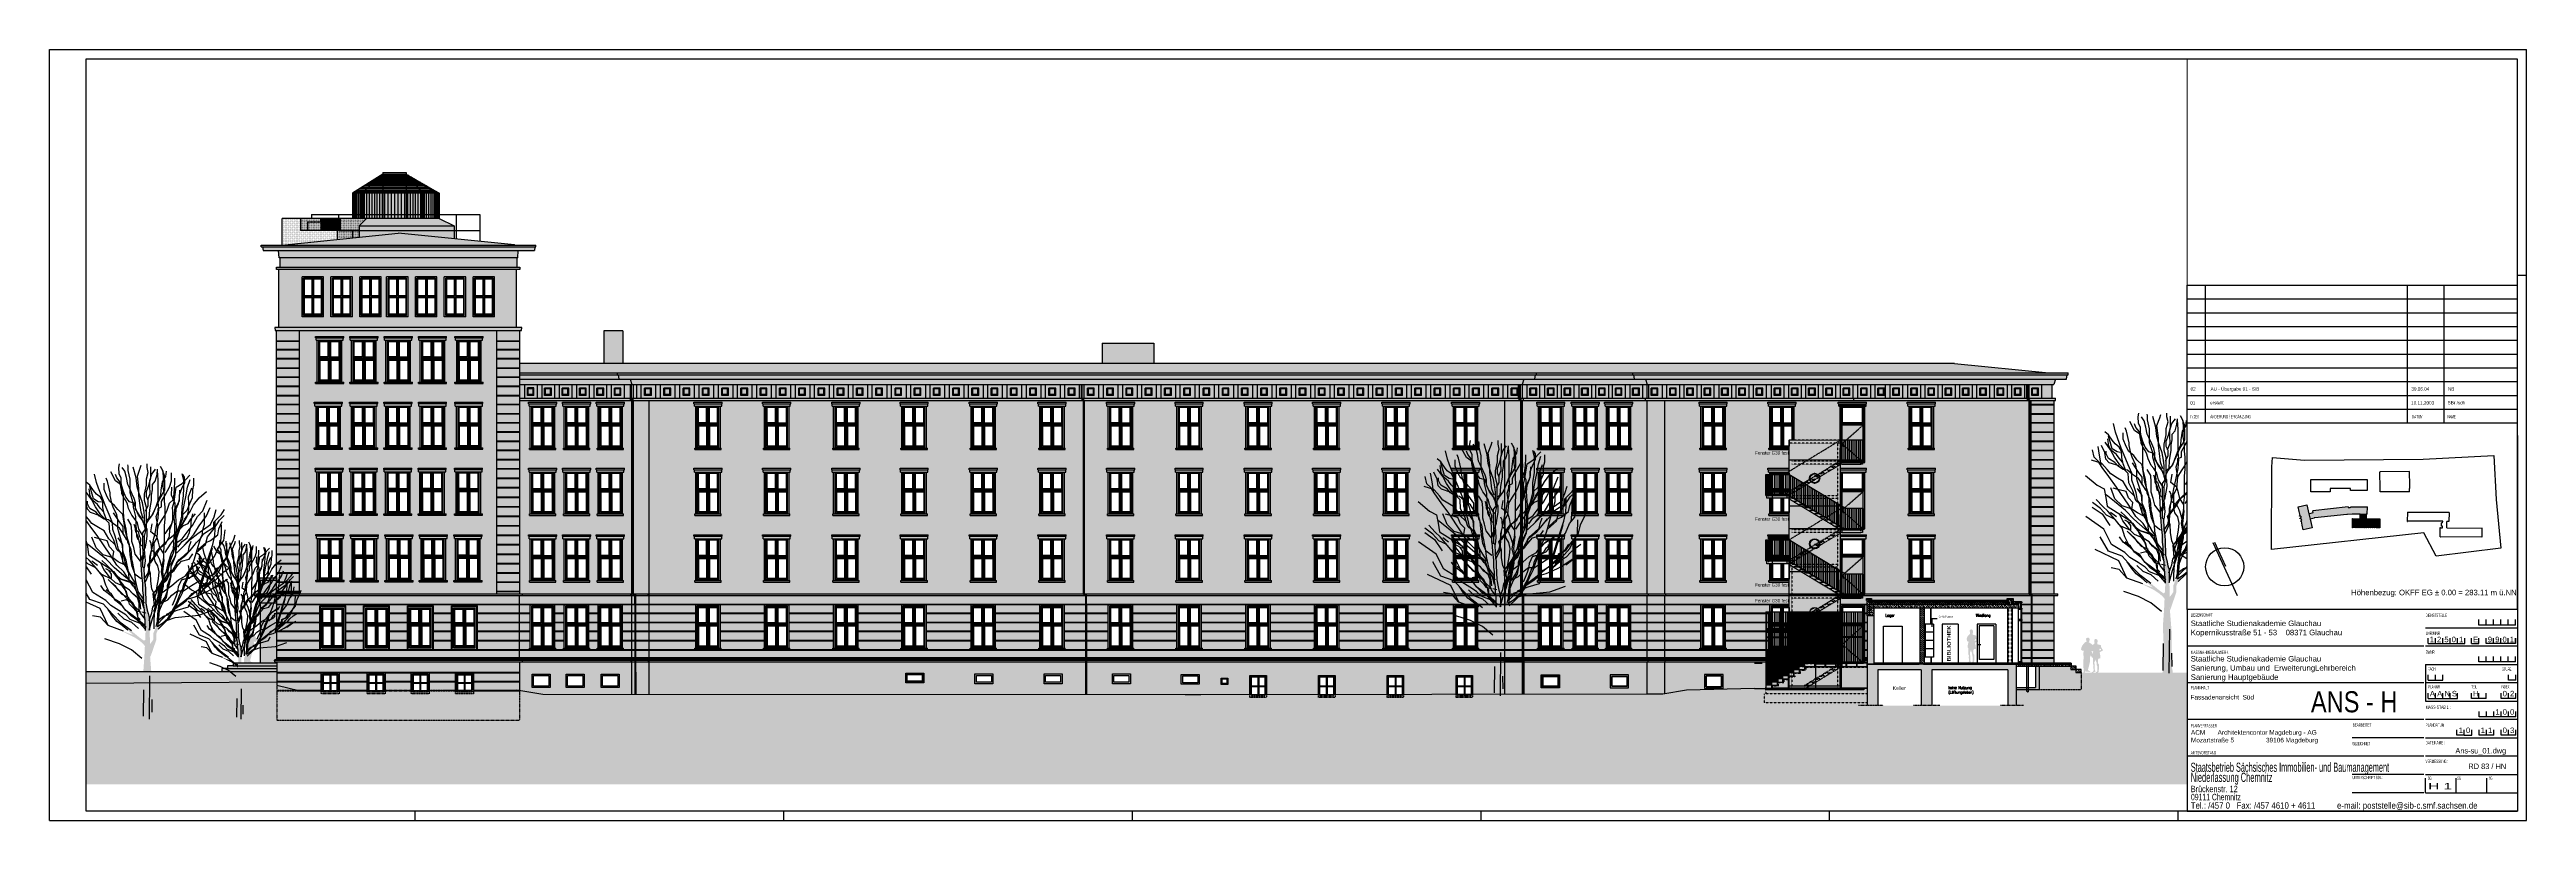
# Paper-space layout 'Layout1' of a CAD drawing. Header units: metres. Extents: x -1066 to 284, y 0 to 420.
# The model-space entities are those that its viewports show. They can reach past a viewport. Long polylines and large blocks are cut down to what shows.
import ezdxf
from ezdxf.enums import TextEntityAlignment as Align

# ---------------------------------------------------------------- set-up
doc = ezdxf.new("R2010")
doc.units = ezdxf.units.M
doc.header["$LTSCALE"] = 0.01
doc.header["$XCLIPFRAME"] = 2
for name, pattern in [('AUSGEZOGEN', [0]), ('G1', [0.18, 0.12, -0.06]), ('GESTRICHELT', [9, 6, -3]), ('STRICHLINIE', [0.75, 0.5, -0.25])]:
    doc.linetypes.add(name, pattern=pattern)
for name, color, linetype in [('1_Plankopf', 7, 'Continuous'), ('1_PLANRAHMEN', 7, 'Continuous'), ('A_ANSICHT', 1, 'Continuous'), ('A_ansicht_geländer_1', 2, 'Continuous'), ('A_ansicht_verdeckt', 8, 'STRICHLINIE'), ('A_Baum', 250, 'Continuous'), ('A_Dämmung', 10, 'Continuous'), ('A_Fenster', 7, 'Continuous'), ('A_Fensterrahmen', 1, 'Continuous'), ('A_Gitterrost', 3, 'Continuous'), ('A_Glasbild', 7, 'Continuous'), ('A_Legende', 7, 'Continuous'), ('A_mw-neu', 6, 'Continuous'), ('A_MÖBEL', 1, 'Continuous'), ('A_regenrinne', 252, 'Continuous'), ('A_Schraff_Dach', 17, 'Continuous'), ('A_Schraff_Fassade_OG', 41, 'Continuous'), ('A_Schraff_Fensterrahmen', 255, 'Continuous'), ('A_Schraff_gelände', 251, 'Continuous'), ('A_Schraff_Gewaende', 23, 'Continuous'), ('A_Schraff_Paneel', 14, 'Continuous'), ('A_schraff_scheibe', 253, 'Continuous'), ('A_Schraff_Sims', 17, 'Continuous'), ('A_Schraff_Sternwarte', 254, 'Continuous'), ('A_Schraff_Stuck', 23, 'Continuous'), ('A_Schraff_Treppe', 253, 'Continuous'), ('A_schraffur', 10, 'Continuous'), ('A_Stahl', 5, 'Continuous'), ('A_stb_neu', 4, 'Continuous'), ('A_Stuck_am_dach', 2, 'Continuous'), ('A_TEXT', 1, 'Continuous'), ('A_trockenbau', 2, 'Continuous'), ('A_türen', 9, 'Continuous'), ('A_verdeckt', 8, 'STRICHLINIE'), ('A_wände', 6, 'Continuous'), ('A_WÄNDE_NEU', 6, 'Continuous'), ('ANSICHT', 1, 'Continuous'), ('Beton', 4, 'Continuous'), ('FASSADE', 7, 'AUSGEZOGEN'), ('FASSADE_STRUKTUR', 2, 'AUSGEZOGEN'), ('Gel_lageplan', 4, 'Continuous'), ('PERSONEN', 7, 'Continuous')]:
    doc.layers.add(name, color=color, linetype=linetype)
doc.styles.add('ARIAL', font='ARIAL.TTF')
doc.styles.add('arial-n', font='ARIALN.TTF')
doc.styles.add('SIMPLEX', font='simplex.shx', dxfattribs={"width": 0.8})
doc.styles.get("Standard").update_dxf_attribs({"font": 'ARIAL.TTF'})
picture_1 = doc.add_image_def('image1.jpg', size_in_pixel=(60, 84))
pattern_1 = [(135, (135.6334, 196.975837), (0.0212132034, 0.0212132034), [0, -0.03])]
pattern_2 = [(135, (135.6334, 196.975837), (0.035355339, 0.035355339), [0, -0.05])]
pattern_3 = [(135, (297.34805, 75.25781), (0.1122532, 0.1122532), []), (135, (297.2358, 75.25781), (0.1122532, 0.1122532), [0.079375, -0.0396875])]
pattern_4 = [(135, (297.34805, 75.25781), (0.0561266, 0.0561266), [])]

# ---------------------------------------------------------------- blocks, each defined once
blk = doc.blocks.new('baum1')
at = {"layer": 'A_Baum', "linetype": 'Continuous'}
for points in [[(139.27, 243.47), (139.25, 243.75), (139.21, 244.25), (139.19, 244.59), (139.2, 244.84), (139.19, 245.27), (139.18, 245.43), (139.18, 245.76), (139.17, 245.95), (139.12, 246.11), (139.09, 246.25), (139.03, 246.54), (139.01, 247.13), (139, 247.31), (138.98, 247.43), (138.96, 247.63), (138.95, 247.99), (138.89, 248.05), (138.89, 248.3), (138.9, 248.5), (138.82, 248.3), (138.83, 248.12), (138.85, 247.94), (138.86, 247.67), (138.91, 247.36), (138.91, 247.06), (138.93, 246.87), (138.93, 246.72), (138.93, 246.51), (138.97, 246.25), (138.97, 246.04), (139, 245.79), (139.02, 245.41), (139, 245), (138.97, 244.35), (138.93, 243.79), (138.93, 243.43), (138.95, 242.97), (138.93, 241.88), (138.89, 241.74), (139.3, 241.74), (139.32, 241.82), (139.28, 242.04), (139.27, 242.57)], [(139.46, 245.02), (139.46, 245.28), (139.54, 245.47), (139.84, 245.76), (139.96, 245.88), (139.96, 245.93), (139.94, 245.9), (139.72, 245.71), (139.53, 245.6), (139.58, 246.05), (139.6, 246.46), (139.66, 246.79), (139.75, 247.23), (139.77, 247.57), (139.73, 247.82), (139.78, 248.31), (139.76, 248.39), (139.72, 248.16), (139.67, 247.82), (139.73, 247.53), (139.71, 247.21), (139.62, 246.83), (139.58, 246.53), (139.52, 246.1), (139.51, 245.8), (139.46, 245.58), (139.34, 245.3), (139.34, 245.04), (139.22, 244.87), (139.2, 244.86), (139.2, 244.84), (139.19, 244.59), (139.21, 244.3)], [(138.74, 245.14), (138.44, 245.39), (138.01, 245.71), (137.64, 246.09), (137.48, 246.26), (137.66, 246), (137.84, 245.78), (138.05, 245.62), (138.29, 245.42), (138.46, 245.27), (138.51, 245.23), (138.3, 245.3), (138.09, 245.38), (138.12, 245.35), (138.35, 245.23), (138.59, 245.11), (138.77, 244.99), (138.91, 244.87), (138.99, 244.77), (139, 245), (139, 245.03), (138.95, 244.99)]]:
    blk.add_hatch(color=256, dxfattribs=at).paths.add_polyline_path(points)
for p, q in [((136.72, 251.4), (136.57, 251.52)), ((136.87, 251.18), (136.72, 251.4)), ((136.79, 251.12), (136.72, 251.35)), ((137, 251.51), (136.92, 251.85)), ((137.08, 251.27), (137, 251.51)), ((137.31, 251.22), (137.31, 251.48)), ((137.45, 251.55), (137.4, 251.68)), ((137.56, 251.08), (137.45, 251.55)), ((137.78, 251.57), (137.58, 251.94)), ((137.83, 251.7), (137.78, 251.84)), ((138.03, 251.4), (137.78, 251.57)), ((137.97, 251.52), (137.83, 251.7)), ((137.92, 252.13), (137.95, 252.28)), ((137.93, 251.87), (137.92, 252.13)), ((138.01, 251.69), (137.93, 251.87)), ((138.01, 251.24), (137.97, 251.52)), ((138.03, 251.25), (138.01, 251.69)), ((138.11, 251.13), (138.03, 251.4)), ((138.16, 251.97), (138.06, 252.13)), ((138.23, 251.71), (138.16, 251.97)), ((138.28, 251.42), (138.23, 251.71)), ((138.35, 251.29), (138.28, 251.42)), ((138.3, 252.18), (138.29, 252.23)), ((138.3, 252), (138.3, 252.18)), ((138.38, 251.64), (138.3, 252)), ((138.38, 251.34), (138.38, 251.64)), ((138.63, 251.7), (138.51, 252.14)), ((138.67, 251.33), (138.63, 251.7)), ((138.68, 251.77), (138.8, 252.09)), ((138.74, 251.26), (138.68, 251.77)), ((138.8, 252.09), (138.84, 252.22)), ((138.97, 251.02), (139.06, 251.4)), ((139.06, 251.66), (139.13, 251.92)), ((139.06, 251.4), (139.06, 251.66)), ((139.06, 251.14), (139.15, 251.39)), ((139.08, 252.13), (139.08, 252.27)), ((139.13, 251.92), (139.08, 252.13)), ((139.15, 251.39), (139.23, 251.7)), ((139.2, 251.59), (139.28, 251.85)), ((139.2, 251.36), (139.2, 251.59)), ((139.21, 251.06), (139.2, 251.36)), ((139.23, 251.7), (139.23, 252.15)), ((139.28, 251.85), (139.43, 252.05)), ((139.3, 251.42), (139.42, 251.56)), ((139.3, 251.2), (139.3, 251.42)), ((139.42, 251.56), (139.49, 251.83)), ((139.49, 251.83), (139.51, 252.05)), ((139.54, 251.62), (139.51, 252)), ((139.54, 251.34), (139.54, 251.62)), ((139.74, 251.97), (139.63, 252.17)), ((139.66, 251.19), (139.71, 251.54)), ((139.8, 251.8), (139.7, 252.04)), ((139.71, 251.54), (139.85, 251.75)), ((139.76, 251.68), (139.74, 251.97)), ((139.74, 251.33), (139.76, 251.68)), ((139.81, 251.47), (139.8, 251.8)), ((139.81, 251.19), (139.81, 251.47)), ((139.85, 251.75), (139.88, 251.98)), ((140, 251.31), (140.09, 251.57)), ((140.09, 251.57), (140.09, 251.91)), ((140.21, 251.26), (140.23, 251.54)), ((140.23, 251.54), (140.23, 251.69)), ((140.28, 251.31), (140.52, 251.46)), ((140.59, 251.6), (140.52, 251.86)), ((140.52, 251.46), (140.84, 251.81)), ((140.53, 251.3), (140.63, 251.49)), ((140.62, 251.73), (140.55, 251.84)), ((140.59, 251.27), (140.59, 251.6)), ((140.63, 251.49), (140.62, 251.73)), ((140.75, 251.31), (140.85, 251.63)), ((140.96, 251.21), (141.01, 251.4)), ((141.01, 251.4), (141.01, 251.68)), ((136.25, 250.31), (136.04, 250.38)), ((136.14, 250.49), (136.08, 250.79)), ((136.31, 250.34), (136.14, 250.49)), ((136.36, 250.57), (136.3, 250.93)), ((136.47, 250.08), (136.31, 250.34)), ((136.42, 250.18), (136.36, 250.57)), ((136.57, 250.69), (136.44, 250.97)), ((136.62, 250.41), (136.57, 250.69)), ((136.8, 250.79), (136.59, 251.1)), ((136.75, 250.27), (136.62, 250.41)), ((136.63, 250.63), (136.63, 250.74)), ((136.72, 250.44), (136.63, 250.63)), ((136.74, 250.94), (136.7, 251.24)), ((136.98, 250.28), (136.72, 250.44)), ((136.85, 250.77), (136.74, 250.94)), ((136.87, 250.83), (136.79, 251.12)), ((136.96, 250.5), (136.8, 250.79)), ((137.04, 250.6), (136.85, 250.77)), ((136.99, 251.03), (136.87, 251.18)), ((137.07, 250.71), (136.87, 250.83)), ((137.18, 250.18), (136.96, 250.5)), ((137.16, 250.9), (136.99, 251.03)), ((137.15, 250.45), (137.04, 250.6)), ((137.2, 250.69), (137.07, 250.71)), ((137.24, 250.86), (137.08, 251.27)), ((137.3, 250.28), (137.15, 250.45)), ((137.25, 250.74), (137.16, 250.9)), ((137.35, 250.57), (137.24, 250.86)), ((137.26, 250.48), (137.25, 250.74)), ((137.31, 250.23), (137.26, 250.48)), ((137.44, 250.92), (137.31, 251.22)), ((137.52, 250.19), (137.35, 250.57)), ((137.55, 250.73), (137.44, 250.92)), ((137.74, 250.56), (137.55, 250.73)), ((137.56, 250.97), (137.56, 251.08)), ((137.63, 250.66), (137.56, 250.97)), ((137.68, 250.49), (137.63, 250.66)), ((137.83, 250.17), (137.68, 250.49)), ((137.87, 250.39), (137.74, 250.56)), ((138.08, 250.19), (137.87, 250.39)), ((138.11, 251.02), (138.01, 251.24)), ((138.04, 251.05), (138.03, 251.25)), ((138.12, 250.88), (138.04, 251.05)), ((138.2, 250.9), (138.11, 251.13)), ((138.11, 250.76), (138.11, 251.02)), ((138.11, 250.28), (138.11, 250.76)), ((138.21, 250.77), (138.12, 250.88)), ((138.35, 250.71), (138.2, 250.9)), ((138.27, 250.61), (138.21, 250.77)), ((138.32, 250.43), (138.27, 250.61)), ((138.45, 250.16), (138.32, 250.43)), ((138.47, 251.03), (138.35, 251.29)), ((138.55, 250.65), (138.35, 250.71)), ((138.38, 251.08), (138.38, 251.34)), ((138.51, 250.67), (138.38, 251.08)), ((138.55, 250.85), (138.47, 251.03)), ((138.52, 250.49), (138.51, 250.67)), ((138.62, 250.1), (138.52, 250.49)), ((138.6, 250.67), (138.55, 250.85)), ((138.62, 250.42), (138.55, 250.65)), ((138.6, 250.42), (138.6, 250.67)), ((138.72, 250.22), (138.6, 250.42)), ((138.73, 250.16), (138.62, 250.42)), ((138.74, 251.09), (138.67, 251.33)), ((138.74, 250.97), (138.74, 251.26)), ((138.89, 250.67), (138.74, 251.09)), ((138.78, 250.65), (138.74, 250.97)), ((138.83, 250.29), (138.78, 250.65)), ((138.95, 250.37), (138.89, 250.67)), ((138.97, 250.15), (138.95, 250.37)), ((138.97, 250.77), (138.97, 251.02)), ((139.05, 250.48), (138.97, 250.77)), ((139.02, 250.33), (139.13, 250.56)), ((139.05, 250.15), (139.05, 250.48)), ((139.06, 250.93), (139.06, 251.14)), ((139.13, 250.77), (139.06, 250.93)), ((139.11, 250.79), (139.21, 251.06)), ((139.13, 250.56), (139.13, 250.77)), ((139.17, 250.02), (139.19, 250.38)), ((139.19, 250.38), (139.26, 250.76)), ((139.26, 250.99), (139.3, 251.2)), ((139.26, 250.76), (139.26, 250.99)), ((139.28, 250.15), (139.4, 250.39)), ((139.32, 250.19), (139.45, 250.52)), ((139.4, 250.39), (139.6, 250.84)), ((139.45, 250.52), (139.54, 250.76)), ((139.53, 250.44), (139.68, 250.5)), ((139.53, 250.31), (139.53, 250.44)), ((139.54, 251), (139.54, 251.34)), ((139.54, 250.69), (139.54, 251)), ((139.54, 250.76), (139.64, 251)), ((139.57, 250.42), (139.54, 250.69)), ((139.54, 250.04), (139.57, 250.42)), ((139.6, 250.84), (139.72, 251.02)), ((139.64, 251), (139.66, 251.19)), ((139.68, 250.73), (139.82, 250.99)), ((139.68, 250.5), (139.68, 250.73)), ((139.72, 251.02), (139.81, 251.19)), ((139.8, 251), (139.74, 251.33)), ((139.8, 250.74), (139.8, 251)), ((139.82, 250.49), (139.8, 250.74)), ((139.81, 250.15), (139.91, 250.36)), ((139.82, 250.99), (140, 251.31)), ((139.82, 250.27), (139.82, 250.49)), ((139.91, 250.36), (140, 250.65)), ((140, 250.65), (140.16, 250.79)), ((140.09, 250.98), (140.1, 251.31)), ((140.24, 250.64), (140.09, 250.98)), ((140.13, 250.48), (140.19, 250.71)), ((140.14, 250.33), (140.13, 250.48)), ((140.16, 250.79), (140.19, 251.03)), ((140.19, 250.71), (140.28, 251.31)), ((140.19, 251.03), (140.21, 251.26)), ((140.19, 250.06), (140.23, 250.4)), ((140.23, 250.4), (140.41, 250.75)), ((140.23, 250.23), (140.24, 250.64)), ((140.26, 250.16), (140.28, 250.42)), ((140.28, 250.42), (140.37, 250.64)), ((140.37, 250.64), (140.42, 250.84)), ((140.41, 251), (140.53, 251.3)), ((140.41, 250.75), (140.41, 251)), ((140.42, 250.84), (140.43, 251.19)), ((140.51, 250.12), (140.52, 250.53)), ((140.52, 250.53), (140.58, 250.96)), ((140.53, 250.16), (140.73, 250.36)), ((140.55, 250.29), (140.62, 250.66)), ((140.58, 250.96), (140.59, 251.27)), ((140.62, 250.66), (140.68, 250.92)), ((140.68, 250.92), (140.75, 251.31)), ((140.73, 250.36), (140.84, 250.64)), ((140.73, 250.11), (140.8, 250.38)), ((140.78, 250.91), (140.92, 251.29)), ((140.8, 250.64), (140.78, 250.91)), ((140.8, 250.38), (140.8, 250.64)), ((140.84, 250.64), (140.95, 250.89)), ((140.85, 250.31), (140.99, 250.58)), ((140.95, 250.89), (140.96, 251.21)), ((140.99, 250.58), (141.22, 250.87)), ((141.16, 250.11), (141.38, 250.34)), ((141.22, 250.87), (141.53, 251.13)), ((141.38, 250.34), (141.56, 250.78)), ((141.53, 250.14), (141.68, 250.48)), ((141.84, 250.09), (141.93, 250.4)), ((142.13, 250.18), (142.27, 250.4)), ((135.79, 249.76), (136.26, 249.36)), ((136.45, 250.24), (136.25, 250.31)), ((136.26, 249.36), (136.55, 249.21)), ((136.67, 250), (136.45, 250.24)), ((136.74, 249.71), (136.47, 250.08)), ((136.81, 249.82), (136.67, 250)), ((137.05, 249.28), (136.74, 249.71)), ((137.15, 250.14), (136.75, 250.27)), ((137.08, 249.65), (136.81, 249.82)), ((137.12, 250.12), (136.98, 250.28)), ((137.31, 249.51), (137.08, 249.65)), ((137.31, 250), (137.12, 250.12)), ((137.52, 249.83), (137.18, 250.18)), ((137.41, 249.98), (137.31, 250.23)), ((137.49, 249.97), (137.31, 250)), ((137.5, 249.19), (137.31, 249.51)), ((137.69, 249.8), (137.49, 249.97)), ((137.66, 249.85), (137.52, 250.19)), ((137.54, 249.46), (137.52, 249.83)), ((137.71, 249.13), (137.54, 249.46)), ((137.67, 249.57), (137.66, 249.85)), ((137.76, 249.29), (137.67, 249.57)), ((137.94, 249.89), (137.69, 250.26)), ((137.94, 249.63), (137.69, 249.8)), ((137.87, 249.96), (137.83, 250.17)), ((137.87, 249.63), (137.87, 249.96)), ((137.9, 249.51), (137.87, 249.63)), ((137.99, 249.23), (137.9, 249.51)), ((138.09, 249.69), (137.94, 249.89)), ((138.09, 249.41), (137.94, 249.63)), ((138.19, 249.48), (138.08, 250.19)), ((138.09, 249.37), (138.09, 249.69)), ((138.24, 249.15), (138.09, 249.41)), ((138.13, 249.95), (138.11, 250.28)), ((138.22, 249.59), (138.13, 249.95)), ((138.35, 248.94), (138.19, 249.48)), ((138.29, 249.04), (138.22, 249.59)), ((138.43, 249.76), (138.28, 250)), ((138.45, 249.5), (138.43, 249.76)), ((138.55, 250.04), (138.45, 250.16)), ((138.45, 249.08), (138.45, 249.5)), ((138.68, 249.85), (138.55, 250.04)), ((138.55, 249.77), (138.6, 249.57)), ((138.59, 249.68), (138.55, 249.77)), ((138.61, 249.48), (138.59, 249.68)), ((138.6, 249.57), (138.71, 249.49)), ((138.71, 249.28), (138.61, 249.48)), ((138.63, 249.77), (138.62, 250.1)), ((138.66, 249.3), (138.63, 249.77)), ((138.74, 249.58), (138.68, 249.85)), ((138.71, 249.49), (138.76, 249.31)), ((138.85, 250.04), (138.72, 250.22)), ((138.92, 249.91), (138.73, 250.16)), ((138.94, 249.25), (138.74, 249.58)), ((138.92, 250.03), (138.83, 250.29)), ((138.95, 249.81), (138.85, 250.04)), ((138.9, 249.43), (139.01, 249.58)), ((138.9, 249.29), (138.9, 249.43)), ((139.08, 249.58), (138.95, 249.81)), ((138.97, 249.92), (138.97, 250.15)), ((138.97, 249.72), (138.97, 249.92)), ((139.01, 249.58), (138.97, 249.72)), ((138.97, 249.3), (139.05, 249.62)), ((139.02, 249.75), (139.14, 249.96)), ((139.03, 249.93), (139.28, 250.15)), ((139.05, 249.87), (139.05, 250.15)), ((139.05, 249.62), (139.05, 249.87)), ((139.09, 249.31), (139.08, 249.58)), ((139.14, 249.96), (139.32, 250.19)), ((139.24, 249.47), (139.29, 249.81)), ((139.48, 249.28), (139.24, 249.47)), ((139.36, 249.22), (139.41, 249.39)), ((139.41, 249.39), (139.46, 249.65)), ((139.46, 250.1), (139.53, 250.31)), ((139.53, 249.65), (139.46, 250.1)), ((139.46, 249.65), (139.54, 250.04)), ((139.49, 249.23), (139.52, 249.7)), ((139.52, 249.7), (139.68, 249.94)), ((139.68, 249.94), (139.81, 250.15)), ((139.8, 249.74), (139.82, 250)), ((139.8, 249.57), (139.8, 249.74)), ((139.8, 249.41), (139.8, 249.57)), ((139.8, 249.22), (139.8, 249.41)), ((139.82, 250), (139.82, 250.27)), ((139.83, 249.39), (140.08, 249.77)), ((140.01, 249.29), (140.02, 249.55)), ((140.02, 249.55), (140.1, 249.8)), ((140.02, 249.22), (140.25, 249.41)), ((140.08, 249.77), (140.23, 250.23)), ((140.1, 249.8), (140.14, 249.96)), ((140.14, 249.96), (140.14, 250.33)), ((140.23, 249.76), (140.19, 250.06)), ((140.2, 249.27), (140.23, 249.45)), ((140.21, 249.19), (140.31, 249.49)), ((140.23, 249.45), (140.23, 249.76)), ((140.25, 249.41), (140.58, 249.74)), ((140.25, 248.92), (140.29, 249.61)), ((140.29, 249.61), (140.26, 250.16)), ((140.26, 248.89), (140.34, 249.39)), ((140.31, 249.49), (140.42, 249.74)), ((140.31, 249.23), (140.45, 249.62)), ((140.34, 249.39), (140.47, 249.66)), ((140.39, 249.57), (140.55, 250.04)), ((140.42, 249.74), (140.51, 250.12)), ((140.45, 249.62), (140.62, 249.98)), ((140.47, 249.66), (140.73, 250.11)), ((140.53, 249.18), (140.77, 249.52)), ((140.55, 250.04), (140.55, 250.29)), ((140.58, 249.74), (140.77, 249.82)), ((140.61, 248.92), (140.99, 249.35)), ((140.62, 249.98), (140.85, 250.31)), ((140.73, 249.23), (140.83, 249.45)), ((140.77, 249.82), (140.88, 250)), ((140.77, 249.52), (140.95, 249.74)), ((140.83, 249.45), (140.9, 249.74)), ((140.86, 249.16), (141.17, 249.41)), ((140.88, 250), (141.07, 250.22)), ((140.9, 249.9), (140.96, 250.22)), ((140.9, 249.74), (140.9, 249.9)), ((140.95, 249.74), (141.16, 250.11)), ((140.99, 249.35), (141.22, 249.72)), ((141.17, 249.41), (141.7, 249.78)), ((141.22, 249.72), (141.53, 250.14)), ((141.29, 249.22), (141.41, 249.39)), ((141.29, 249.24), (141.37, 249.38)), ((141.37, 249.52), (141.44, 249.77)), ((141.37, 249.38), (141.37, 249.52)), ((141.41, 249.39), (141.83, 249.67)), ((141.44, 249.98), (141.45, 250.26)), ((141.44, 249.77), (141.44, 249.98)), ((141.57, 249.27), (141.84, 249.61)), ((141.7, 249.78), (141.84, 250.09)), ((141.7, 249.12), (141.99, 249.35)), ((141.83, 249.87), (142.13, 250.18)), ((141.83, 249.67), (141.83, 249.87)), ((141.84, 249.61), (142.06, 249.95)), ((141.87, 249.33), (141.89, 249.6)), ((141.89, 249.6), (141.89, 249.93)), ((141.99, 249.35), (142.04, 249.6)), ((142.04, 249.6), (142.17, 249.9)), ((142.06, 249.95), (142.26, 250.15)), ((142.1, 248.92), (142.14, 249.41)), ((142.14, 249.41), (142.14, 249.76)), ((142.24, 249.12), (142.3, 249.55)), ((142.66, 249.17), (142.71, 249.35)), ((136.06, 248.48), (136.46, 248.2)), ((136.4, 248.42), (136.07, 248.67)), ((136.49, 248.5), (136.23, 248.79)), ((136.64, 248.15), (136.4, 248.42)), ((136.69, 248.31), (136.49, 248.5)), ((136.55, 249.21), (136.62, 248.87)), ((136.62, 248.87), (136.67, 248.52)), ((136.96, 248.7), (136.63, 248.97)), ((136.67, 248.52), (137.59, 247.94)), ((136.98, 248.81), (136.81, 249.26)), ((137.16, 249.17), (136.91, 249.24)), ((137.41, 248.34), (136.96, 248.7)), ((137.27, 248.53), (136.98, 248.81)), ((137.54, 248.56), (137.05, 249.28)), ((137.43, 249.11), (137.16, 249.17)), ((137.68, 248.4), (137.27, 248.53)), ((137.74, 247.99), (137.41, 248.34)), ((137.53, 248.85), (137.43, 249.11)), ((137.75, 248.95), (137.5, 249.19)), ((137.71, 248.66), (137.53, 248.85)), ((137.83, 248.1), (137.54, 248.56)), ((137.67, 248.4), (137.71, 248.66)), ((137.89, 248.24), (137.67, 248.4)), ((137.83, 248.74), (137.71, 249.13)), ((137.84, 249.05), (137.76, 249.29)), ((137.98, 248.61), (137.83, 248.74)), ((137.9, 248.74), (137.84, 249.05)), ((138.08, 248.94), (137.89, 249.23)), ((138.14, 248.46), (137.9, 248.74)), ((138.09, 248.25), (137.98, 248.61)), ((138.05, 248.98), (137.99, 249.23)), ((138.09, 248.63), (138.05, 248.98)), ((138.08, 248.74), (138.08, 248.94)), ((138.08, 248.52), (138.08, 248.74)), ((138.08, 248.24), (138.08, 248.52)), ((138.22, 248.31), (138.09, 248.63)), ((138.18, 248.21), (138.14, 248.46)), ((138.41, 248.79), (138.29, 249.04)), ((138.38, 248.52), (138.35, 248.94)), ((138.46, 248.04), (138.38, 248.52)), ((138.44, 248.64), (138.41, 248.79)), ((138.45, 248.34), (138.44, 248.64)), ((138.53, 248.83), (138.45, 249.08)), ((138.49, 248.19), (138.45, 248.34)), ((138.59, 248.56), (138.53, 248.83)), ((138.81, 248.27), (138.59, 248.56)), ((138.71, 249.14), (138.66, 249.3)), ((138.76, 249.09), (138.71, 249.28)), ((138.76, 249.31), (138.81, 249.2)), ((138.8, 248.94), (138.76, 249.09)), ((138.81, 249.2), (138.8, 248.94)), ((138.8, 248.94), (138.88, 248.91)), ((138.81, 248.66), (138.8, 248.94)), ((138.82, 248.37), (138.81, 248.66)), ((138.82, 248.3), (138.9, 248.5)), ((138.9, 248.5), (138.82, 248.3)), ((138.83, 248.12), (138.82, 248.37)), ((138.88, 248.91), (138.9, 248.7)), ((138.9, 248.5), (138.89, 248.3)), ((138.9, 249.02), (138.9, 249.29)), ((138.9, 248.85), (138.9, 249.02)), ((138.95, 248.45), (138.9, 248.85)), ((138.9, 248.7), (138.9, 248.5)), ((138.91, 248.29), (138.95, 248.45)), ((138.97, 249), (138.97, 249.3)), ((138.97, 248.74), (138.97, 249)), ((139.01, 248.28), (138.97, 248.74)), ((139, 248.79), (139.05, 249.08)), ((139.05, 249.08), (139.09, 249.31)), ((139.11, 248.1), (139.32, 248.38)), ((139.18, 248.05), (139.19, 248.44)), ((139.25, 249), (139.19, 249.12)), ((139.19, 248.44), (139.28, 248.78)), ((139.2, 248.15), (139.23, 248.54)), ((139.22, 248.19), (139.47, 248.54)), ((139.23, 248.54), (139.32, 248.92)), ((139.27, 248.7), (139.25, 249)), ((139.5, 248.54), (139.27, 248.7)), ((139.28, 248.78), (139.36, 249.22)), ((139.32, 248.92), (139.49, 249.23)), ((139.32, 248.38), (139.46, 248.64)), ((139.37, 248.69), (139.37, 249)), ((139.37, 248.45), (139.37, 248.69)), ((139.41, 248.25), (139.37, 248.45)), ((139.46, 248.64), (139.6, 248.81)), ((139.47, 248.54), (139.65, 248.85)), ((139.55, 249.05), (139.48, 249.28)), ((139.6, 248.32), (139.5, 248.54)), ((139.6, 248.83), (139.55, 249.05)), ((139.6, 248.81), (139.85, 249)), ((139.76, 248.6), (139.6, 248.83)), ((139.65, 248.85), (140.02, 249.22)), ((139.76, 248.39), (139.72, 248.15)), ((139.78, 248.31), (139.76, 248.39)), ((139.77, 248.65), (139.79, 248.86)), ((139.77, 248.37), (139.77, 248.65)), ((139.79, 248.86), (139.8, 249.22)), ((139.82, 248.62), (140.04, 248.96)), ((139.85, 249), (140.01, 249.29)), ((139.96, 248.23), (140.07, 248.57)), ((139.96, 248.09), (140.1, 248.48)), ((140.04, 248.96), (140.21, 249.19)), ((140.06, 248.32), (140.17, 248.61)), ((140.07, 248.57), (140.17, 248.78)), ((140.07, 248.15), (140.26, 248.51)), ((140.07, 248.05), (140.25, 248.47)), ((140.17, 248.78), (140.2, 249.27)), ((140.17, 248.61), (140.25, 248.92)), ((140.23, 248.98), (140.53, 249.18)), ((140.25, 248.47), (140.31, 248.89)), ((140.26, 248.51), (140.26, 248.89)), ((140.29, 248.59), (140.67, 248.96)), ((140.31, 248.89), (140.31, 249.23)), ((140.31, 248.22), (140.68, 248.51)), ((140.35, 248.84), (140.52, 249.08)), ((140.39, 248.32), (140.59, 248.49)), ((140.5, 248.27), (140.81, 248.35)), ((140.52, 249.08), (140.73, 249.23)), ((140.59, 248.49), (140.78, 248.67)), ((140.67, 248.96), (140.86, 249.16)), ((140.68, 248.51), (140.85, 248.71)), ((140.78, 248.67), (140.82, 248.86)), ((140.81, 248.35), (140.96, 248.57)), ((140.82, 248.86), (140.9, 249.09)), ((140.85, 248.71), (141.07, 248.98)), ((141.02, 248.32), (141.12, 248.64)), ((141.05, 248.96), (141.29, 249.22)), ((141.07, 248.98), (141.11, 249.06)), ((141.12, 248.64), (141.29, 249.24)), ((141.12, 248.63), (141.49, 248.95)), ((141.18, 248.74), (141.51, 249.03)), ((141.35, 248.23), (141.45, 248.4)), ((141.49, 248.95), (141.57, 249.27)), ((141.51, 249.03), (141.7, 249.12)), ((141.51, 248.08), (141.6, 248.37)), ((141.57, 248.1), (141.86, 248.46)), ((141.6, 248.37), (141.79, 248.95)), ((141.62, 248.3), (141.77, 248.81)), ((141.79, 248.95), (141.87, 249.33)), ((141.86, 248.46), (142.03, 248.86)), ((142.03, 248.86), (142.24, 249.12)), ((142.08, 248.05), (142.38, 248.41)), ((142.2, 248.18), (142.35, 248.42)), ((142.35, 248.42), (142.37, 249.01)), ((142.38, 248.41), (142.48, 248.8)), ((142.48, 248.8), (142.66, 249.17)), ((136.46, 248.2), (136.78, 247.73)), ((136.97, 247.99), (136.64, 248.15)), ((136.99, 247.97), (136.69, 248.31)), ((137.04, 248.09), (136.8, 248.26)), ((137.27, 247.62), (136.99, 247.97)), ((137.22, 247.71), (137.1, 247.82)), ((137.3, 247.92), (137.17, 248.2)), ((137.39, 248.13), (137.22, 248.29)), ((137.62, 247.53), (137.22, 247.71)), ((137.38, 247.28), (137.27, 247.62)), ((137.49, 247.68), (137.3, 247.92)), ((137.56, 247.86), (137.38, 247.95)), ((137.61, 247.91), (137.39, 248.13)), ((137.48, 247.51), (138.81, 246.16)), ((137.61, 247.38), (137.48, 247.51)), ((137.57, 247.57), (137.49, 247.68)), ((137.62, 247.73), (137.52, 247.87)), ((137.72, 247.82), (137.56, 247.86)), ((137.78, 247.37), (137.57, 247.57)), ((137.59, 247.94), (137.87, 247.57)), ((137.78, 247.69), (137.61, 247.91)), ((137.79, 247.22), (137.61, 247.38)), ((137.62, 247.56), (137.62, 247.73)), ((137.86, 247.63), (137.72, 247.82)), ((138.21, 247.59), (137.74, 247.99)), ((138.12, 247.27), (137.78, 247.69)), ((138.13, 247.22), (137.78, 247.37)), ((138.12, 247.82), (137.83, 248.1)), ((138, 247.52), (137.86, 247.63)), ((137.87, 247.57), (138.41, 247.39)), ((138.15, 248.11), (137.89, 248.24)), ((138.06, 247.25), (137.92, 247.51)), ((138.34, 247.43), (138, 247.52)), ((138.2, 248.04), (138.08, 248.24)), ((138.34, 247.48), (138.12, 247.82)), ((138.3, 247.86), (138.18, 248.21)), ((138.33, 247.76), (138.2, 248.04)), ((138.57, 247.3), (138.21, 247.59)), ((138.31, 247.84), (138.22, 248.31)), ((138.49, 247.51), (138.3, 247.86)), ((138.49, 247.52), (138.31, 247.84)), ((138.34, 247.51), (138.33, 247.76)), ((138.51, 247.24), (138.34, 247.48)), ((138.48, 247.32), (138.34, 247.43)), ((138.59, 247.72), (138.46, 248.04)), ((138.58, 247.74), (138.49, 248.19)), ((138.63, 247.32), (138.49, 247.52)), ((138.6, 247.5), (138.58, 247.74)), ((138.83, 247.54), (138.59, 247.72)), ((138.64, 247.31), (138.6, 247.5)), ((138.85, 247.94), (138.83, 248.12)), ((138.86, 247.67), (138.85, 247.94)), ((138.91, 247.36), (138.86, 247.67)), ((138.89, 248.3), (138.89, 248.05)), ((138.89, 248.05), (138.95, 247.99)), ((138.9, 248.02), (138.91, 248.29)), ((138.91, 247.06), (138.91, 247.36)), ((138.95, 247.99), (138.96, 247.63)), ((138.96, 247.53), (139.12, 247.77)), ((138.96, 247.63), (138.98, 247.43)), ((138.97, 247.99), (139.01, 248.28)), ((138.98, 247.43), (139, 247.31)), ((139.01, 247.41), (139.17, 247.76)), ((139.22, 247.76), (139.11, 248.1)), ((139.12, 247.77), (139.18, 248.05)), ((139.17, 247.76), (139.2, 248.15)), ((139.23, 247.45), (139.22, 247.76)), ((139.28, 247.11), (139.23, 247.45)), ((139.52, 248.08), (139.41, 248.25)), ((139.48, 247.17), (139.55, 247.54)), ((139.49, 247.11), (139.66, 247.37)), ((139.58, 247.83), (139.52, 248.08)), ((139.54, 247.16), (139.92, 247.7)), ((139.55, 247.54), (139.58, 247.83)), ((139.57, 247.08), (139.72, 247.41)), ((139.59, 247.06), (139.74, 247.34)), ((139.7, 247.99), (139.6, 248.32)), ((139.66, 247.37), (139.88, 247.85)), ((139.67, 247.82), (139.73, 248.21)), ((139.73, 247.53), (139.67, 247.82)), ((139.71, 247.21), (139.73, 247.53)), ((139.71, 247.32), (139.9, 247.49)), ((139.72, 247.41), (139.91, 247.58)), ((139.73, 247.82), (139.78, 248.31)), ((139.77, 247.57), (139.73, 247.82)), ((139.74, 247.34), (139.91, 247.54)), ((139.75, 247.23), (139.77, 247.57)), ((139.88, 247.85), (139.96, 248.23)), ((139.9, 247.49), (140, 247.73)), ((139.91, 247.54), (139.92, 247.88)), ((139.91, 247.58), (139.97, 247.78)), ((139.92, 247.88), (139.96, 248.09)), ((139.92, 247.7), (139.98, 248.01)), ((139.92, 247.27), (140.04, 247.61)), ((139.92, 247.04), (140.02, 247.39)), ((139.97, 247.78), (140.16, 247.92)), ((139.98, 248.01), (140.06, 248.32)), ((140, 247.73), (140.19, 247.88)), ((140.02, 247.39), (140.07, 247.66)), ((140.04, 247.61), (140.06, 247.76)), ((140.06, 247.76), (140.07, 248.05)), ((140.07, 247.93), (140.07, 248.15)), ((140.07, 247.66), (140.07, 247.93)), ((140.1, 247.27), (140.37, 247.5)), ((140.16, 247.92), (140.27, 248.12)), ((140.19, 247.88), (140.31, 248.05)), ((140.21, 247.93), (140.5, 248.27)), ((140.27, 248.12), (140.39, 248.32)), ((140.31, 248.05), (140.31, 248.22)), ((140.37, 247.5), (140.66, 247.66)), ((140.38, 247.23), (140.52, 247.53)), ((140.51, 247.5), (140.85, 247.6)), ((140.52, 247.53), (140.82, 247.57)), ((140.59, 247.31), (140.72, 247.57)), ((140.64, 247.27), (140.79, 247.63)), ((140.66, 247.66), (140.89, 247.99)), ((140.72, 247.57), (140.77, 247.82)), ((140.77, 247.82), (141.05, 248.1)), ((140.79, 247.63), (140.81, 247.82)), ((140.81, 247.82), (141.01, 248.06)), ((140.82, 247.57), (140.98, 247.7)), ((140.85, 247.6), (141.07, 247.69)), ((140.89, 247.99), (141.02, 248.32)), ((140.91, 247.26), (141.22, 247.45)), ((140.98, 247.7), (141.08, 247.86)), ((141.01, 248.06), (141.36, 248.3)), ((141.05, 248.1), (141.35, 248.23)), ((141.07, 247.69), (141.16, 247.8)), ((141.07, 247), (141.56, 247.36)), ((141.08, 247.86), (141.26, 248.02)), ((141.16, 247.8), (141.16, 247.99)), ((141.22, 247.45), (141.41, 247.5)), ((141.26, 247.27), (141.38, 247.65)), ((141.27, 247), (141.33, 247.34)), ((141.33, 247.34), (141.62, 248.3)), ((141.35, 247.05), (141.82, 247.58)), ((141.38, 247.65), (141.51, 248.08)), ((141.39, 247.1), (141.71, 247.36)), ((141.41, 247.3), (141.56, 247.41)), ((141.44, 247.22), (141.9, 247.49)), ((141.56, 247.36), (141.61, 247.61)), ((141.56, 247.41), (141.57, 247.61)), ((141.57, 247.61), (141.83, 247.74)), ((141.61, 247.61), (141.87, 247.74)), ((141.71, 247.1), (142.22, 247.44)), ((141.82, 247.58), (142.04, 247.83)), ((141.83, 247.74), (142, 248.01)), ((141.87, 247.74), (142.08, 248.05)), ((141.87, 247.16), (142.16, 247.38)), ((141.9, 247.49), (142.05, 247.65)), ((142.04, 247.83), (142.2, 248.18)), ((142.05, 247.65), (142.24, 247.83)), ((142.16, 247.38), (142.39, 247.53)), ((142.24, 247.83), (142.49, 248)), ((137.38, 246.64), (136.85, 246.97)), ((137.31, 247.06), (137.17, 247.27)), ((137.64, 246.09), (137.28, 246.49)), ((137.6, 246.84), (137.31, 247.06)), ((137.55, 246.95), (137.38, 247.28)), ((137.59, 246.44), (137.38, 246.64)), ((137.61, 246.9), (137.39, 247.08)), ((137.92, 246.24), (137.59, 246.44)), ((137.77, 246.68), (137.6, 246.84)), ((137.78, 246.65), (137.61, 246.9)), ((137.97, 246.57), (137.77, 246.68)), ((138.07, 246.41), (137.78, 246.65)), ((137.92, 247.04), (137.79, 247.22)), ((138.06, 246.89), (137.92, 247.04)), ((138.15, 246.3), (137.97, 246.57)), ((138.23, 246.67), (138.01, 246.62)), ((138.23, 247.01), (138.06, 247.25)), ((138.34, 246.76), (138.06, 246.89)), ((138.21, 246.24), (138.07, 246.41)), ((138.29, 246.77), (138.12, 247.27)), ((138.36, 247.07), (138.13, 247.22)), ((138.29, 246.78), (138.23, 247.01)), ((138.33, 246.61), (138.23, 246.67)), ((138.56, 246.37), (138.29, 246.78)), ((138.49, 246.55), (138.29, 246.77)), ((138.36, 246.49), (138.33, 246.61)), ((138.5, 246.9), (138.36, 247.07)), ((138.51, 246.34), (138.36, 246.49)), ((138.54, 246.89), (138.4, 247.01)), ((138.71, 246.91), (138.48, 247.32)), ((138.61, 246.83), (138.48, 246.94)), ((138.61, 246.31), (138.49, 246.55)), ((138.68, 246.75), (138.5, 246.9)), ((138.61, 246.22), (138.51, 246.34)), ((138.65, 246.22), (138.56, 246.37)), ((138.69, 246.88), (138.57, 247.3)), ((138.76, 246.71), (138.61, 246.83)), ((138.71, 247.01), (138.64, 247.31)), ((138.76, 246.53), (138.68, 246.75)), ((138.98, 246.54), (138.69, 246.88)), ((138.94, 246.69), (138.71, 247.01)), ((138.86, 246.61), (138.71, 246.91)), ((138.8, 246.55), (138.76, 246.71)), ((138.76, 246.27), (138.76, 246.53)), ((138.82, 246.29), (138.8, 246.55)), ((138.94, 246.35), (138.86, 246.61)), ((138.93, 246.87), (138.91, 247.06)), ((138.91, 247.06), (138.91, 247.06)), ((138.93, 246.72), (138.93, 246.87)), ((138.93, 246.51), (138.93, 246.72)), ((138.97, 246.25), (138.93, 246.51)), ((139, 247.31), (139.01, 247.13)), ((139.01, 247.13), (139.03, 246.54)), ((139.03, 246.54), (139.09, 246.25)), ((139.37, 246.93), (139.28, 247.11)), ((139.28, 246.14), (139.32, 246.37)), ((139.32, 246.37), (139.48, 246.63)), ((139.33, 246.92), (139.49, 247.11)), ((139.38, 246.45), (139.33, 246.92)), ((139.36, 246.21), (139.49, 246.53)), ((139.37, 246.7), (139.54, 247.16)), ((139.44, 246.62), (139.37, 246.93)), ((139.39, 246.17), (139.44, 246.62)), ((139.41, 246.2), (139.48, 246.44)), ((139.47, 246.98), (139.48, 247.17)), ((139.48, 246.63), (139.53, 246.81)), ((139.48, 246.44), (139.58, 246.67)), ((139.49, 246.53), (139.58, 246.74)), ((139.52, 246.1), (139.58, 246.53)), ((139.53, 246.81), (139.57, 247.08)), ((139.58, 246.74), (139.59, 247.06)), ((139.58, 246.67), (139.64, 247.01)), ((139.58, 246.53), (139.62, 246.83)), ((139.58, 246.44), (139.82, 246.78)), ((139.58, 246.19), (139.7, 246.5)), ((139.58, 246.05), (139.6, 246.46)), ((139.6, 246.46), (139.66, 246.79)), ((139.62, 246.83), (139.71, 247.21)), ((139.64, 247.01), (139.71, 247.32)), ((139.66, 246.79), (139.75, 247.23)), ((139.68, 246.55), (139.93, 246.67)), ((139.7, 246.97), (140.1, 247.27)), ((139.7, 246.5), (139.88, 246.77)), ((139.82, 246.78), (139.92, 247.04)), ((139.87, 246.04), (140.28, 246.35)), ((139.88, 246.77), (139.92, 247)), ((139.92, 247), (139.92, 247.27)), ((139.93, 246.67), (140.1, 246.87)), ((140.1, 246.87), (140.34, 247.04)), ((140.13, 246.46), (140.21, 246.65)), ((140.13, 246.27), (140.52, 246.56)), ((140.17, 246.32), (140.31, 246.57)), ((140.18, 246.18), (140.27, 246.39)), ((140.21, 246.65), (140.29, 246.85)), ((140.27, 246.39), (140.38, 246.63)), ((140.28, 246.35), (140.51, 246.5)), ((140.29, 246.85), (140.36, 247.07)), ((140.31, 246.57), (140.44, 246.93)), ((140.32, 246.25), (140.79, 246.39)), ((140.34, 247.04), (140.58, 247.05)), ((140.36, 247.07), (140.38, 247.23)), ((140.38, 246.63), (140.53, 246.93)), ((140.44, 246.93), (140.54, 247.1)), ((140.51, 246.5), (140.69, 246.63)), ((140.52, 246.56), (140.63, 246.65)), ((140.53, 246.93), (140.64, 247.27)), ((140.54, 247.1), (140.59, 247.31)), ((140.58, 247.05), (140.91, 247.26)), ((140.63, 246.65), (141.07, 247)), ((140.69, 246.63), (140.94, 246.93)), ((140.78, 246.72), (141.06, 246.8)), ((140.79, 246.39), (140.89, 246.6)), ((140.94, 246.93), (141.16, 247.06)), ((141.06, 246.8), (141.5, 246.99)), ((141.16, 247.06), (141.41, 247.3)), ((141.21, 246.89), (141.26, 247.27)), ((141.25, 246.98), (141.43, 247.13)), ((141.27, 246.91), (141.39, 247.1)), ((141.5, 246.99), (141.71, 247.1)), ((137.66, 246), (137.48, 246.27)), ((137.49, 246.24), (137.48, 246.27)), ((138.01, 245.71), (137.64, 246.09)), ((137.84, 245.78), (137.66, 246)), ((138.05, 245.62), (137.84, 245.78)), ((138.13, 245.87), (137.87, 246.12)), ((138.2, 246.05), (137.92, 246.24)), ((138.44, 245.39), (138.01, 245.71)), ((138.29, 245.42), (138.05, 245.62)), ((138.45, 245.74), (138.13, 245.87)), ((138.42, 246.01), (138.15, 246.3)), ((138.38, 245.86), (138.2, 246.05)), ((138.51, 246.01), (138.21, 246.24)), ((138.93, 245.64), (138.38, 245.86)), ((138.66, 245.85), (138.42, 246.01)), ((138.73, 245.49), (138.45, 245.74)), ((138.73, 245.83), (138.51, 246.01)), ((138.7, 246.1), (138.61, 246.31)), ((138.81, 246.16), (138.61, 246.22)), ((138.68, 246.04), (138.65, 246.22)), ((139.01, 245.45), (138.66, 245.85)), ((138.72, 245.88), (138.68, 246.04)), ((138.7, 245.96), (138.7, 246.1)), ((138.8, 245.86), (138.7, 245.96)), ((138.83, 245.69), (138.72, 245.88)), ((138.98, 245.63), (138.73, 245.83)), ((138.81, 246.12), (138.76, 246.27)), ((139.01, 245.86), (138.81, 246.12)), ((139.04, 245.54), (138.83, 245.69)), ((139.03, 246.12), (138.86, 246.16)), ((138.97, 246.04), (138.97, 246.25)), ((139, 245.79), (138.97, 246.04)), ((139.02, 245.41), (139, 245.79)), ((139.09, 246.25), (139.12, 246.11)), ((139.12, 246.11), (139.17, 245.95)), ((139.16, 245.82), (139.28, 246.14)), ((139.17, 245.95), (139.18, 245.76)), ((139.17, 245.43), (139.31, 245.91)), ((139.18, 245.76), (139.18, 245.43)), ((139.31, 245.91), (139.41, 246.2)), ((139.37, 245.73), (139.39, 246.17)), ((139.37, 245.48), (139.37, 245.73)), ((139.46, 245.58), (139.51, 245.8)), ((139.51, 245.8), (139.52, 246.1)), ((139.52, 245.56), (139.58, 246.05)), ((139.52, 245.59), (139.72, 245.71)), ((139.53, 245.7), (139.7, 245.88)), ((139.54, 245.84), (139.75, 246)), ((139.54, 245.47), (139.84, 245.76)), ((139.7, 245.88), (139.87, 246.04)), ((139.72, 245.71), (139.94, 245.9)), ((139.75, 246), (139.99, 246.07)), ((139.84, 245.76), (140, 245.92)), ((139.88, 246.08), (140.32, 246.25)), ((139.92, 245.84), (140.24, 245.95)), ((139.94, 245.9), (140.06, 246.1)), ((140, 245.92), (140.09, 246.05)), ((140.06, 246.1), (140.17, 246.32)), ((140.09, 246.05), (140.18, 246.18)), ((139.18, 241.76), (139.2, 243.54)), ((138.93, 241.88), (138.95, 242.97)), ((139.27, 242.57), (139.28, 242.04))]:
    blk.add_line(p, q, dxfattribs=at)
at = {"layer": 'A_Baum', "ltscale": 0.04}
for p, q in [((136.53, 247.59), (135.81, 248.1)), ((136.85, 246.97), (136.53, 247.59)), ((137.14, 246.31), (136.18, 246.76)), ((136.72, 246.69), (136.39, 247.28)), ((137.28, 246.49), (136.72, 246.69)), ((137.16, 245.96), (136.83, 246.02)), ((137.47, 245.61), (137.14, 246.31)), ((137.47, 245.61), (137.16, 245.96)), ((138.11, 245.38), (137.47, 245.61)), ((140.24, 245.95), (141.21, 246.04)), ((141.21, 246.04), (141.86, 246.27)), ((137.94, 244.86), (137.34, 245.06)), ((138.44, 244.61), (137.94, 244.86)), ((138.87, 244.26), (138.44, 244.61))]:
    blk.add_line(p, q, dxfattribs=at)
blk = doc.blocks.new('baum2')
at = {"layer": 'A_Baum', "linetype": 'Continuous'}
for points in [[(125.79, 244.2), (125.77, 244.48), (125.73, 244.99), (125.71, 245.33), (125.72, 245.58), (125.71, 246), (125.7, 246.17), (125.7, 246.49), (125.69, 246.69), (125.64, 246.85), (125.61, 246.99), (125.55, 247.27), (125.53, 247.86), (125.52, 248.04), (125.5, 248.17), (125.48, 248.37), (125.47, 248.73), (125.41, 248.78), (125.41, 249.04), (125.42, 249.24), (125.34, 249.04), (125.35, 248.86), (125.37, 248.68), (125.38, 248.41), (125.43, 248.1), (125.43, 247.8), (125.45, 247.61), (125.45, 247.46), (125.45, 247.25), (125.49, 246.98), (125.49, 246.78), (125.52, 246.53), (125.54, 246.15), (125.52, 245.74), (125.49, 245.09), (125.45, 244.52), (125.45, 244.16), (125.47, 243.71), (125.45, 242.61), (125.41, 242.48), (125.82, 242.48), (125.84, 242.56), (125.8, 242.78), (125.79, 243.31)], [(125.98, 245.76), (125.98, 246.02), (126.06, 246.21), (126.36, 246.5), (126.48, 246.62), (126.48, 246.67), (126.46, 246.64), (126.24, 246.45), (126.05, 246.33), (126.1, 246.79), (126.12, 247.2), (126.18, 247.52), (126.27, 247.97), (126.29, 248.31), (126.25, 248.56), (126.3, 249.05), (126.28, 249.13), (126.24, 248.9), (126.19, 248.56), (126.25, 248.26), (126.23, 247.95), (126.14, 247.57), (126.1, 247.27), (126.05, 246.84), (126.03, 246.54), (125.98, 246.32), (125.86, 246.03), (125.86, 245.78), (125.74, 245.6), (125.72, 245.59), (125.72, 245.58), (125.71, 245.33), (125.73, 245.03)], [(125.26, 245.88), (124.96, 246.12), (124.53, 246.45), (124.16, 246.83), (124, 247), (124.18, 246.74), (124.36, 246.52), (124.57, 246.36), (124.81, 246.16), (124.98, 246.01), (125.03, 245.96), (124.82, 246.03), (124.61, 246.12), (124.64, 246.09), (124.87, 245.97), (125.11, 245.84), (125.29, 245.73), (125.43, 245.61), (125.51, 245.5), (125.52, 245.74), (125.53, 245.77), (125.47, 245.73)]]:
    blk.add_hatch(color=253, dxfattribs=at).paths.add_polyline_path(points)
at = {"layer": 'A_Baum', "color": 253, "linetype": 'Continuous'}
for p, q in [((123.52, 252.25), (123.44, 252.59)), ((124.3, 252.3), (124.1, 252.68)), ((124.35, 252.44), (124.3, 252.58)), ((124.44, 252.86), (124.47, 253.02)), ((124.45, 252.61), (124.44, 252.86)), ((124.53, 252.43), (124.45, 252.61)), ((124.68, 252.7), (124.58, 252.86)), ((124.75, 252.45), (124.68, 252.7)), ((124.8, 252.16), (124.75, 252.45)), ((124.83, 252.92), (124.81, 252.97)), ((124.83, 252.74), (124.83, 252.92)), ((124.9, 252.38), (124.83, 252.74)), ((125.15, 252.44), (125.03, 252.87)), ((125.2, 252.51), (125.32, 252.83)), ((125.26, 252), (125.2, 252.51)), ((125.32, 252.83), (125.36, 252.96)), ((125.58, 252.4), (125.65, 252.66)), ((125.6, 252.86), (125.6, 253.01)), ((125.65, 252.66), (125.6, 252.86)), ((125.72, 252.33), (125.8, 252.58)), ((125.75, 252.44), (125.75, 252.89)), ((125.8, 252.58), (125.95, 252.79)), ((125.94, 252.29), (126.01, 252.57)), ((126.01, 252.57), (126.03, 252.79)), ((126.06, 252.35), (126.03, 252.74)), ((126.26, 252.7), (126.15, 252.91)), ((126.32, 252.54), (126.22, 252.78)), ((126.23, 252.28), (126.37, 252.49)), ((126.28, 252.41), (126.26, 252.7)), ((126.33, 252.21), (126.32, 252.54)), ((126.37, 252.49), (126.4, 252.72)), ((126.61, 252.3), (126.61, 252.64)), ((127.11, 252.34), (127.04, 252.6)), ((127.04, 252.19), (127.36, 252.55)), ((127.14, 252.46), (127.07, 252.57)), ((127.15, 252.23), (127.14, 252.46)), ((122.77, 251.04), (122.56, 251.12)), ((122.66, 251.23), (122.6, 251.53)), ((122.84, 251.08), (122.66, 251.23)), ((122.88, 251.31), (122.82, 251.67)), ((122.94, 250.92), (122.88, 251.31)), ((123.09, 251.43), (122.96, 251.71)), ((123.24, 252.13), (123.09, 252.26)), ((123.14, 251.15), (123.09, 251.43)), ((123.32, 251.53), (123.11, 251.84)), ((123.27, 251.01), (123.14, 251.15)), ((123.15, 251.37), (123.15, 251.48)), ((123.24, 251.18), (123.15, 251.37)), ((123.26, 251.67), (123.22, 251.98)), ((123.39, 251.92), (123.24, 252.13)), ((123.31, 251.86), (123.24, 252.09)), ((123.5, 251.02), (123.24, 251.18)), ((123.37, 251.5), (123.26, 251.67)), ((123.39, 251.56), (123.31, 251.86)), ((123.48, 251.24), (123.32, 251.53)), ((123.56, 251.33), (123.37, 251.5)), ((123.51, 251.77), (123.39, 251.92)), ((123.59, 251.44), (123.39, 251.56)), ((123.7, 250.92), (123.48, 251.24)), ((123.68, 251.64), (123.51, 251.77)), ((123.6, 252), (123.52, 252.25)), ((123.67, 251.19), (123.56, 251.33)), ((123.72, 251.43), (123.59, 251.44)), ((123.76, 251.6), (123.6, 252)), ((123.82, 251.02), (123.67, 251.19)), ((123.77, 251.48), (123.68, 251.64)), ((123.88, 251.31), (123.76, 251.6)), ((123.78, 251.21), (123.77, 251.48)), ((123.83, 250.97), (123.78, 251.21)), ((123.83, 251.96), (123.83, 252.22)), ((123.96, 251.66), (123.83, 251.96)), ((124.04, 250.93), (123.88, 251.31)), ((123.97, 252.29), (123.92, 252.42)), ((124.07, 251.47), (123.96, 251.66)), ((124.08, 251.82), (123.97, 252.29)), ((124.26, 251.3), (124.07, 251.47)), ((124.08, 251.7), (124.08, 251.82)), ((124.15, 251.4), (124.08, 251.7)), ((124.2, 251.23), (124.15, 251.4)), ((124.35, 250.91), (124.2, 251.23)), ((124.4, 251.13), (124.26, 251.3)), ((124.55, 252.14), (124.3, 252.3)), ((124.49, 252.26), (124.35, 252.44)), ((124.6, 250.93), (124.4, 251.13)), ((124.53, 251.98), (124.49, 252.26)), ((124.55, 251.99), (124.53, 252.43)), ((124.63, 251.76), (124.53, 251.98)), ((124.63, 251.87), (124.55, 252.14)), ((124.56, 251.78), (124.55, 251.99)), ((124.64, 251.61), (124.56, 251.78)), ((124.72, 251.64), (124.63, 251.87)), ((124.63, 251.49), (124.63, 251.76)), ((124.63, 251.02), (124.63, 251.49)), ((124.73, 251.5), (124.64, 251.61)), ((124.87, 251.44), (124.72, 251.64)), ((124.79, 251.35), (124.73, 251.5)), ((124.84, 251.17), (124.79, 251.35)), ((124.87, 252.03), (124.8, 252.16)), ((124.97, 250.9), (124.84, 251.17)), ((125, 251.77), (124.87, 252.03)), ((125.07, 251.38), (124.87, 251.44)), ((124.9, 252.07), (124.9, 252.38)), ((124.9, 251.82), (124.9, 252.07)), ((125.03, 251.41), (124.9, 251.82)), ((125.07, 251.59), (125, 251.77)), ((125.04, 251.22), (125.03, 251.41)), ((125.14, 250.84), (125.04, 251.22)), ((125.12, 251.41), (125.07, 251.59)), ((125.14, 251.15), (125.07, 251.38)), ((125.12, 251.15), (125.12, 251.41)), ((125.24, 250.96), (125.12, 251.15)), ((125.25, 250.9), (125.14, 251.15)), ((125.19, 252.06), (125.15, 252.44)), ((125.26, 251.83), (125.19, 252.06)), ((125.26, 251.71), (125.26, 252)), ((125.41, 251.41), (125.26, 251.83)), ((125.3, 251.38), (125.26, 251.71)), ((125.35, 251.03), (125.3, 251.38)), ((125.47, 251.1), (125.41, 251.41)), ((125.49, 250.89), (125.47, 251.1)), ((125.49, 251.76), (125.58, 252.14)), ((125.49, 251.5), (125.49, 251.76)), ((125.57, 251.21), (125.49, 251.5)), ((125.54, 251.07), (125.65, 251.3)), ((125.57, 250.89), (125.57, 251.21)), ((125.58, 252.14), (125.58, 252.4)), ((125.58, 251.88), (125.67, 252.12)), ((125.58, 251.66), (125.58, 251.88)), ((125.65, 251.5), (125.58, 251.66)), ((125.63, 251.53), (125.74, 251.8)), ((125.65, 251.3), (125.65, 251.5)), ((125.67, 252.12), (125.75, 252.44)), ((125.69, 250.75), (125.71, 251.12)), ((125.71, 251.12), (125.78, 251.49)), ((125.72, 252.1), (125.72, 252.33)), ((125.74, 251.8), (125.72, 252.1)), ((125.78, 251.72), (125.82, 251.94)), ((125.78, 251.49), (125.78, 251.72)), ((125.8, 250.89), (125.92, 251.13)), ((125.82, 252.16), (125.94, 252.29)), ((125.82, 251.94), (125.82, 252.16)), ((125.84, 250.92), (125.97, 251.26)), ((125.92, 251.13), (126.12, 251.58)), ((125.97, 251.26), (126.06, 251.49)), ((126.05, 251.18), (126.2, 251.24)), ((126.05, 251.04), (126.05, 251.18)), ((126.06, 252.07), (126.06, 252.35)), ((126.06, 251.74), (126.06, 252.07)), ((126.06, 251.43), (126.06, 251.74)), ((126.06, 251.49), (126.16, 251.74)), ((126.09, 251.15), (126.06, 251.43)), ((126.06, 250.78), (126.09, 251.15)), ((126.12, 251.58), (126.24, 251.76)), ((126.16, 251.74), (126.18, 251.93)), ((126.18, 251.93), (126.23, 252.28)), ((126.2, 251.47), (126.34, 251.72)), ((126.2, 251.24), (126.2, 251.47)), ((126.24, 251.76), (126.33, 251.93)), ((126.26, 252.06), (126.28, 252.41)), ((126.32, 251.74), (126.26, 252.06)), ((126.32, 251.48), (126.32, 251.74)), ((126.34, 251.23), (126.32, 251.48)), ((126.33, 251.93), (126.33, 252.21)), ((126.34, 251.72), (126.52, 252.05)), ((126.34, 251.01), (126.34, 251.23)), ((126.43, 251.09), (126.52, 251.38)), ((126.52, 252.05), (126.61, 252.3)), ((126.52, 251.38), (126.68, 251.53)), ((126.61, 251.72), (126.62, 252.05)), ((126.76, 251.37), (126.61, 251.72)), ((126.65, 251.22), (126.71, 251.45)), ((126.66, 251.07), (126.65, 251.22)), ((126.68, 251.53), (126.71, 251.77)), ((126.71, 251.45), (126.8, 252.05)), ((126.71, 251.77), (126.73, 252)), ((126.71, 250.8), (126.75, 251.14)), ((126.73, 252), (126.75, 252.28)), ((126.75, 252.28), (126.75, 252.43)), ((126.75, 251.14), (126.93, 251.48)), ((126.75, 250.97), (126.76, 251.37)), ((126.78, 250.9), (126.8, 251.15)), ((126.8, 252.05), (127.04, 252.19)), ((126.8, 251.15), (126.89, 251.37)), ((126.89, 251.37), (126.94, 251.58)), ((126.93, 251.74), (127.05, 252.04)), ((126.93, 251.48), (126.93, 251.74)), ((126.94, 251.58), (126.96, 251.92)), ((127.03, 250.86), (127.04, 251.26)), ((127.04, 251.26), (127.1, 251.69)), ((127.05, 252.04), (127.15, 252.23)), ((127.07, 251.03), (127.14, 251.4)), ((127.1, 251.69), (127.11, 252.01)), ((127.11, 252.01), (127.11, 252.34)), ((127.14, 251.4), (127.2, 251.66)), ((127.2, 251.66), (127.27, 252.05)), ((127.25, 251.09), (127.36, 251.37)), ((127.25, 250.85), (127.32, 251.12)), ((127.27, 252.05), (127.37, 252.37)), ((127.3, 251.64), (127.45, 252.02)), ((127.32, 251.37), (127.3, 251.64)), ((127.32, 251.12), (127.32, 251.37)), ((127.36, 251.37), (127.47, 251.63)), ((127.37, 251.04), (127.51, 251.31)), ((127.47, 251.63), (127.48, 251.95)), ((127.48, 251.95), (127.53, 252.13)), ((127.51, 251.31), (127.74, 251.61)), ((127.53, 252.13), (127.53, 252.41)), ((127.74, 251.61), (128.05, 251.86)), ((127.9, 251.08), (128.08, 251.52)), ((128.05, 250.87), (128.2, 251.22)), ((128.36, 250.82), (128.45, 251.14)), ((128.65, 250.92), (128.79, 251.14)), ((122.31, 250.5), (122.78, 250.09)), ((122.97, 250.98), (122.77, 251.04)), ((122.78, 250.09), (123.07, 249.95)), ((122.99, 250.81), (122.84, 251.08)), ((123.19, 250.74), (122.97, 250.98)), ((123.26, 250.44), (122.99, 250.81)), ((123.07, 249.95), (123.14, 249.6)), ((123.33, 250.56), (123.19, 250.74)), ((123.57, 250.02), (123.26, 250.44)), ((123.67, 250.87), (123.27, 251.01)), ((123.6, 250.39), (123.33, 250.56)), ((123.5, 249.54), (123.33, 249.99)), ((123.68, 249.9), (123.43, 249.98)), ((123.64, 250.86), (123.5, 251.02)), ((124.06, 249.3), (123.57, 250.02)), ((123.83, 250.24), (123.6, 250.39)), ((123.83, 250.74), (123.64, 250.86)), ((123.95, 249.84), (123.68, 249.9)), ((124.04, 250.57), (123.7, 250.92)), ((123.93, 250.72), (123.83, 250.97)), ((124.01, 250.7), (123.83, 250.74)), ((124.02, 249.93), (123.83, 250.24)), ((124.05, 249.59), (123.95, 249.84)), ((124.21, 250.53), (124.01, 250.7)), ((124.27, 249.68), (124.02, 249.93)), ((124.18, 250.58), (124.04, 250.93)), ((124.06, 250.2), (124.04, 250.57)), ((124.23, 249.87), (124.06, 250.2)), ((124.19, 250.31), (124.18, 250.58)), ((124.28, 250.03), (124.19, 250.31)), ((124.46, 250.63), (124.21, 250.99)), ((124.46, 250.36), (124.21, 250.53)), ((124.35, 249.47), (124.23, 249.87)), ((124.36, 249.79), (124.28, 250.03)), ((124.4, 250.7), (124.35, 250.91)), ((124.42, 249.47), (124.36, 249.79)), ((124.4, 250.36), (124.4, 250.7)), ((124.42, 250.25), (124.4, 250.36)), ((124.6, 249.68), (124.41, 249.97)), ((124.51, 249.97), (124.42, 250.25)), ((124.61, 250.42), (124.46, 250.63)), ((124.61, 250.15), (124.46, 250.36)), ((124.57, 249.72), (124.51, 249.97)), ((124.71, 250.21), (124.6, 250.93)), ((124.61, 250.11), (124.61, 250.42)), ((124.76, 249.89), (124.61, 250.15)), ((124.65, 250.68), (124.63, 251.02)), ((124.74, 250.32), (124.65, 250.68)), ((124.87, 249.68), (124.71, 250.21)), ((124.81, 249.78), (124.74, 250.32)), ((124.95, 250.5), (124.8, 250.73)), ((124.93, 249.53), (124.81, 249.78)), ((124.97, 250.24), (124.95, 250.5)), ((125.07, 250.78), (124.97, 250.9)), ((124.97, 249.82), (124.97, 250.24)), ((125.05, 249.57), (124.97, 249.82)), ((125.2, 250.58), (125.07, 250.78)), ((125.07, 250.51), (125.12, 250.31)), ((125.11, 250.42), (125.07, 250.51)), ((125.13, 250.22), (125.11, 250.42)), ((125.12, 250.31), (125.23, 250.23)), ((125.23, 250.01), (125.13, 250.22)), ((125.15, 250.51), (125.14, 250.84)), ((125.18, 250.04), (125.15, 250.51)), ((125.23, 249.88), (125.18, 250.04)), ((125.26, 250.32), (125.2, 250.58)), ((125.23, 250.23), (125.28, 250.05)), ((125.28, 249.83), (125.23, 250.01)), ((125.37, 250.78), (125.24, 250.96)), ((125.44, 250.64), (125.25, 250.9)), ((125.46, 249.99), (125.26, 250.32)), ((125.28, 250.05), (125.33, 249.94)), ((125.32, 249.67), (125.28, 249.83)), ((125.33, 249.94), (125.32, 249.67)), ((125.44, 250.77), (125.35, 251.03)), ((125.47, 250.55), (125.37, 250.78)), ((125.42, 250.17), (125.53, 250.32)), ((125.42, 250.03), (125.42, 250.17)), ((125.42, 249.76), (125.42, 250.03)), ((125.42, 249.59), (125.42, 249.76)), ((125.6, 250.32), (125.47, 250.55)), ((125.49, 250.66), (125.49, 250.89)), ((125.49, 250.46), (125.49, 250.66)), ((125.53, 250.32), (125.49, 250.46)), ((125.49, 250.04), (125.57, 250.35)), ((125.49, 249.73), (125.49, 250.04)), ((125.52, 249.53), (125.57, 249.82)), ((125.54, 250.49), (125.66, 250.69)), ((125.55, 250.67), (125.8, 250.89)), ((125.57, 250.61), (125.57, 250.89)), ((125.57, 250.35), (125.57, 250.61)), ((125.57, 249.82), (125.61, 250.05)), ((125.61, 250.05), (125.6, 250.32)), ((125.66, 250.69), (125.84, 250.92)), ((125.77, 249.73), (125.71, 249.86)), ((125.76, 250.21), (125.81, 250.55)), ((126, 250.01), (125.76, 250.21)), ((125.8, 249.52), (125.88, 249.95)), ((125.84, 249.66), (126.01, 249.96)), ((125.88, 249.95), (125.93, 250.12)), ((125.93, 250.12), (125.98, 250.39)), ((125.98, 250.84), (126.05, 251.04)), ((126.05, 250.39), (125.98, 250.84)), ((125.98, 250.39), (126.06, 250.78)), ((126.07, 249.78), (126, 250.01)), ((126.01, 249.96), (126.04, 250.44)), ((126.04, 250.44), (126.2, 250.68)), ((126.12, 249.56), (126.07, 249.78)), ((126.17, 249.59), (126.54, 249.95)), ((126.2, 250.68), (126.33, 250.89)), ((126.31, 249.6), (126.32, 249.95)), ((126.32, 250.47), (126.34, 250.74)), ((126.32, 250.3), (126.32, 250.47)), ((126.32, 250.15), (126.32, 250.3)), ((126.32, 249.95), (126.32, 250.15)), ((126.33, 250.89), (126.43, 251.09)), ((126.34, 250.74), (126.34, 251.01)), ((126.36, 250.13), (126.6, 250.51)), ((126.37, 249.73), (126.53, 250.03)), ((126.53, 250.03), (126.54, 250.28)), ((126.54, 250.28), (126.62, 250.54)), ((126.54, 249.95), (126.77, 250.15)), ((126.56, 249.7), (126.73, 249.93)), ((126.6, 250.51), (126.75, 250.97)), ((126.62, 250.54), (126.66, 250.7)), ((126.66, 250.7), (126.66, 251.07)), ((126.69, 249.51), (126.72, 250)), ((126.75, 250.49), (126.71, 250.8)), ((126.72, 250), (126.75, 250.19)), ((126.73, 249.93), (126.83, 250.22)), ((126.75, 250.19), (126.75, 250.49)), ((126.75, 249.72), (127.05, 249.92)), ((126.77, 250.15), (127.1, 250.48)), ((126.77, 249.66), (126.81, 250.35)), ((126.81, 250.35), (126.78, 250.9)), ((126.78, 249.62), (126.86, 250.13)), ((126.83, 250.22), (126.94, 250.48)), ((126.83, 249.97), (126.97, 250.36)), ((126.83, 249.62), (126.83, 249.97)), ((126.86, 250.13), (126.99, 250.4)), ((126.87, 249.58), (127.04, 249.82)), ((126.91, 250.31), (127.07, 250.77)), ((126.94, 250.48), (127.03, 250.86)), ((126.97, 250.36), (127.14, 250.71)), ((126.99, 250.4), (127.25, 250.85)), ((127.04, 249.82), (127.25, 249.97)), ((127.05, 250.9), (127.25, 251.09)), ((127.05, 249.92), (127.29, 250.26)), ((127.07, 250.77), (127.07, 251.03)), ((127.1, 250.48), (127.29, 250.55)), ((127.13, 249.66), (127.51, 250.09)), ((127.14, 250.71), (127.37, 251.04)), ((127.19, 249.7), (127.38, 249.89)), ((127.25, 249.97), (127.35, 250.19)), ((127.29, 250.55), (127.4, 250.74)), ((127.29, 250.26), (127.47, 250.48)), ((127.34, 249.59), (127.43, 249.82)), ((127.35, 250.19), (127.42, 250.48)), ((127.38, 249.89), (127.69, 250.15)), ((127.4, 250.74), (127.59, 250.96)), ((127.42, 250.64), (127.48, 250.96)), ((127.42, 250.48), (127.42, 250.64)), ((127.47, 250.48), (127.68, 250.85)), ((127.51, 250.09), (127.74, 250.46)), ((127.57, 249.7), (127.81, 249.95)), ((127.59, 249.72), (127.63, 249.8)), ((127.64, 249.38), (127.81, 249.98)), ((127.68, 250.85), (127.9, 251.08)), ((127.69, 250.15), (128.22, 250.52)), ((127.7, 249.48), (128.03, 249.77)), ((127.74, 250.46), (128.05, 250.87)), ((127.81, 249.95), (127.94, 250.13)), ((127.81, 249.98), (127.89, 250.11)), ((127.89, 250.26), (127.96, 250.51)), ((127.89, 250.11), (127.89, 250.26)), ((127.94, 250.13), (128.35, 250.41)), ((127.96, 250.71), (127.97, 250.99)), ((127.96, 250.51), (127.96, 250.71)), ((128.01, 249.69), (128.09, 250)), ((128.03, 249.77), (128.22, 249.86)), ((128.09, 250), (128.36, 250.35)), ((128.22, 250.52), (128.36, 250.82)), ((128.22, 249.86), (128.51, 250.09)), ((128.31, 249.69), (128.39, 250.06)), ((128.35, 250.6), (128.65, 250.92)), ((128.35, 250.41), (128.35, 250.6)), ((128.36, 250.35), (128.58, 250.69)), ((128.39, 250.06), (128.41, 250.33)), ((128.41, 250.33), (128.41, 250.66)), ((128.51, 250.09), (128.56, 250.33)), ((128.55, 249.6), (128.76, 249.86)), ((128.56, 250.33), (128.69, 250.64)), ((128.58, 250.69), (128.78, 250.88)), ((128.62, 249.66), (128.66, 250.15)), ((128.66, 250.15), (128.66, 250.49)), ((128.76, 249.86), (128.82, 250.28)), ((129, 249.54), (129.18, 249.91)), ((129.18, 249.91), (129.23, 250.09)), ((122.58, 249.21), (122.98, 248.94)), ((122.92, 249.16), (122.59, 249.41)), ((123.01, 249.24), (122.75, 249.53)), ((123.16, 248.89), (122.92, 249.16)), ((122.98, 248.94), (123.3, 248.46)), ((123.21, 249.05), (123.01, 249.24)), ((123.14, 249.6), (123.19, 249.26)), ((123.48, 249.44), (123.15, 249.71)), ((123.49, 248.73), (123.16, 248.89)), ((123.19, 249.26), (124.11, 248.68)), ((123.51, 248.71), (123.21, 249.05)), ((123.56, 248.83), (123.32, 249)), ((123.93, 249.08), (123.48, 249.44)), ((123.79, 249.27), (123.5, 249.54)), ((123.79, 248.36), (123.51, 248.71)), ((123.74, 248.44), (123.62, 248.56)), ((123.82, 248.66), (123.69, 248.94)), ((123.91, 248.87), (123.74, 249.03)), ((124.14, 248.27), (123.74, 248.44)), ((124.2, 249.14), (123.79, 249.27)), ((124.01, 248.42), (123.82, 248.66)), ((124.08, 248.6), (123.9, 248.69)), ((124.13, 248.65), (123.91, 248.87)), ((124.27, 248.73), (123.93, 249.08)), ((124.09, 248.3), (124.01, 248.42)), ((124.14, 248.47), (124.04, 248.6)), ((124.23, 249.39), (124.05, 249.59)), ((124.35, 248.84), (124.06, 249.3)), ((124.24, 248.56), (124.08, 248.6)), ((124.11, 248.68), (124.39, 248.3)), ((124.3, 248.43), (124.13, 248.65)), ((124.14, 248.29), (124.14, 248.47)), ((124.19, 249.14), (124.23, 249.39)), ((124.41, 248.98), (124.19, 249.14)), ((124.38, 248.37), (124.24, 248.56)), ((124.73, 248.33), (124.27, 248.73)), ((124.64, 248), (124.3, 248.43)), ((124.5, 249.35), (124.35, 249.47)), ((124.64, 248.56), (124.35, 248.84)), ((124.67, 248.85), (124.41, 248.98)), ((124.66, 249.2), (124.42, 249.47)), ((124.61, 248.99), (124.5, 249.35)), ((124.61, 249.37), (124.57, 249.72)), ((124.6, 249.47), (124.6, 249.68)), ((124.6, 249.25), (124.6, 249.47)), ((124.6, 248.98), (124.6, 249.25)), ((124.72, 248.78), (124.6, 248.98)), ((124.74, 249.05), (124.61, 249.37)), ((124.86, 248.22), (124.64, 248.56)), ((124.7, 248.94), (124.66, 249.2)), ((124.82, 248.6), (124.7, 248.94)), ((124.85, 248.49), (124.72, 248.78)), ((124.83, 248.57), (124.74, 249.05)), ((125.01, 248.25), (124.82, 248.6)), ((125.01, 248.26), (124.83, 248.57)), ((124.86, 248.25), (124.85, 248.49)), ((124.9, 249.25), (124.87, 249.68)), ((124.98, 248.78), (124.9, 249.25)), ((124.96, 249.38), (124.93, 249.53)), ((124.97, 249.08), (124.96, 249.38)), ((125.01, 248.93), (124.97, 249.08)), ((125.11, 248.46), (124.98, 248.78)), ((125.1, 248.48), (125.01, 248.93)), ((125.11, 249.3), (125.05, 249.57)), ((125.12, 248.23), (125.1, 248.48)), ((125.33, 249.01), (125.11, 249.3)), ((125.35, 248.27), (125.11, 248.46)), ((125.32, 249.67), (125.4, 249.64)), ((125.33, 249.4), (125.32, 249.67)), ((125.34, 249.11), (125.33, 249.4)), ((125.34, 249.04), (125.42, 249.24)), ((125.42, 249.24), (125.34, 249.04)), ((125.35, 248.86), (125.34, 249.11)), ((125.37, 248.68), (125.35, 248.86)), ((125.38, 248.41), (125.37, 248.68)), ((125.43, 248.1), (125.38, 248.41)), ((125.4, 249.64), (125.42, 249.43)), ((125.42, 249.24), (125.41, 249.04)), ((125.41, 249.04), (125.41, 248.78)), ((125.41, 248.78), (125.47, 248.73)), ((125.47, 249.19), (125.42, 249.59)), ((125.42, 249.43), (125.42, 249.24)), ((125.42, 248.75), (125.43, 249.03)), ((125.43, 249.03), (125.47, 249.19)), ((125.47, 248.73), (125.48, 248.37)), ((125.48, 248.27), (125.64, 248.51)), ((125.49, 249.48), (125.49, 249.73)), ((125.53, 249.02), (125.49, 249.48)), ((125.49, 248.73), (125.53, 249.02)), ((125.53, 248.15), (125.69, 248.5)), ((125.63, 248.84), (125.84, 249.12)), ((125.74, 248.5), (125.63, 248.84)), ((125.64, 248.51), (125.7, 248.79)), ((125.69, 248.5), (125.72, 248.89)), ((125.7, 248.79), (125.71, 249.18)), ((125.71, 249.18), (125.8, 249.52)), ((125.72, 248.89), (125.75, 249.27)), ((125.74, 248.93), (125.99, 249.28)), ((125.75, 248.19), (125.74, 248.5)), ((125.75, 249.27), (125.84, 249.66)), ((125.79, 249.44), (125.77, 249.73)), ((126.02, 249.28), (125.79, 249.44)), ((125.84, 249.12), (125.98, 249.38)), ((125.89, 249.43), (125.89, 249.73)), ((125.89, 249.18), (125.89, 249.43)), ((125.93, 248.99), (125.89, 249.18)), ((126.04, 248.82), (125.93, 248.99)), ((125.98, 249.38), (126.12, 249.55)), ((125.99, 249.28), (126.17, 249.59)), ((126.12, 249.06), (126.02, 249.28)), ((126.1, 248.57), (126.04, 248.82)), ((126.06, 247.9), (126.44, 248.44)), ((126.07, 248.28), (126.1, 248.57)), ((126.12, 249.55), (126.37, 249.73)), ((126.28, 249.33), (126.12, 249.56)), ((126.22, 248.73), (126.12, 249.06)), ((126.18, 248.11), (126.4, 248.58)), ((126.19, 248.56), (126.25, 248.95)), ((126.25, 248.26), (126.19, 248.56)), ((126.28, 249.13), (126.24, 248.89)), ((126.25, 248.56), (126.3, 249.05)), ((126.29, 248.31), (126.25, 248.56)), ((126.3, 249.05), (126.28, 249.13)), ((126.29, 249.38), (126.31, 249.6)), ((126.29, 249.1), (126.29, 249.38)), ((126.34, 249.35), (126.56, 249.7)), ((126.4, 248.58), (126.48, 248.96)), ((126.42, 248.23), (126.52, 248.47)), ((126.43, 248.27), (126.44, 248.62)), ((126.43, 248.32), (126.49, 248.51)), ((126.44, 248.62), (126.48, 248.82)), ((126.44, 248.44), (126.5, 248.74)), ((126.48, 248.96), (126.59, 249.31)), ((126.48, 248.82), (126.62, 249.22)), ((126.49, 248.51), (126.68, 248.66)), ((126.5, 248.74), (126.58, 249.06)), ((126.52, 248.47), (126.71, 248.61)), ((126.54, 248.13), (126.59, 248.4)), ((126.56, 248.35), (126.58, 248.5)), ((126.58, 249.06), (126.69, 249.34)), ((126.58, 248.5), (126.59, 248.79)), ((126.59, 249.31), (126.69, 249.51)), ((126.59, 248.89), (126.78, 249.24)), ((126.59, 248.79), (126.77, 249.21)), ((126.59, 248.67), (126.59, 248.89)), ((126.59, 248.4), (126.59, 248.67)), ((126.68, 248.66), (126.79, 248.86)), ((126.69, 249.34), (126.77, 249.66)), ((126.71, 248.61), (126.83, 248.79)), ((126.73, 248.67), (127.02, 249.01)), ((126.77, 249.21), (126.83, 249.62)), ((126.78, 249.24), (126.78, 249.62)), ((126.79, 248.86), (126.91, 249.06)), ((126.81, 249.33), (127.19, 249.7)), ((126.83, 248.95), (127.2, 249.25)), ((126.83, 248.79), (126.83, 248.95)), ((126.89, 248.24), (127.18, 248.4)), ((126.91, 249.06), (127.11, 249.22)), ((127.02, 249.01), (127.33, 249.09)), ((127.11, 249.22), (127.3, 249.41)), ((127.18, 248.4), (127.41, 248.73)), ((127.2, 249.25), (127.37, 249.45)), ((127.24, 248.31), (127.29, 248.56)), ((127.29, 248.56), (127.57, 248.84)), ((127.3, 249.41), (127.34, 249.59)), ((127.31, 248.37), (127.33, 248.56)), ((127.33, 249.09), (127.48, 249.31)), ((127.33, 248.56), (127.53, 248.79)), ((127.34, 248.31), (127.5, 248.44)), ((127.37, 249.45), (127.59, 249.72)), ((127.37, 248.34), (127.59, 248.43)), ((127.41, 248.73), (127.54, 249.06)), ((127.5, 248.44), (127.6, 248.6)), ((127.53, 248.79), (127.88, 249.04)), ((127.54, 249.06), (127.64, 249.38)), ((127.57, 248.84), (127.87, 248.97)), ((127.59, 248.43), (127.68, 248.54)), ((127.6, 248.6), (127.78, 248.76)), ((127.64, 249.37), (128.01, 249.69)), ((127.68, 248.54), (127.68, 248.72)), ((127.85, 248.08), (128.14, 249.04)), ((127.87, 248.97), (127.97, 249.13)), ((127.9, 248.39), (128.03, 248.82)), ((128.03, 248.82), (128.12, 249.11)), ((128.09, 248.84), (128.38, 249.2)), ((128.09, 248.35), (128.35, 248.47)), ((128.12, 249.11), (128.31, 249.69)), ((128.13, 248.35), (128.39, 248.47)), ((128.14, 249.04), (128.29, 249.55)), ((128.34, 248.31), (128.56, 248.57)), ((128.35, 248.47), (128.52, 248.74)), ((128.38, 249.2), (128.55, 249.6)), ((128.39, 248.47), (128.6, 248.79)), ((128.56, 248.57), (128.72, 248.91)), ((128.57, 248.39), (128.76, 248.57)), ((128.6, 248.79), (128.9, 249.15)), ((128.72, 248.91), (128.87, 249.16)), ((128.76, 248.57), (129.01, 248.74)), ((128.87, 249.16), (128.89, 249.75)), ((128.9, 249.15), (129, 249.54)), ((123.9, 247.38), (123.37, 247.7)), ((123.83, 247.8), (123.69, 248)), ((123.9, 248.02), (123.79, 248.36)), ((124.16, 246.83), (123.8, 247.23)), ((124.12, 247.58), (123.83, 247.8)), ((124.07, 247.69), (123.9, 248.02)), ((124.11, 247.17), (123.9, 247.38)), ((124.13, 247.63), (123.91, 247.82)), ((124, 248.25), (125.33, 246.9)), ((124.13, 248.12), (124, 248.25)), ((124.3, 248.11), (124.09, 248.3)), ((124.44, 246.98), (124.11, 247.17)), ((124.29, 247.42), (124.12, 247.58)), ((124.31, 247.96), (124.13, 248.12)), ((124.3, 247.39), (124.13, 247.63)), ((124.49, 247.31), (124.29, 247.42)), ((124.65, 247.96), (124.3, 248.11)), ((124.59, 247.15), (124.3, 247.39)), ((124.44, 247.77), (124.31, 247.96)), ((124.52, 248.26), (124.38, 248.37)), ((124.39, 248.3), (124.93, 248.13)), ((124.58, 247.99), (124.44, 248.25)), ((124.58, 247.62), (124.44, 247.77)), ((124.67, 247.03), (124.49, 247.31)), ((124.86, 248.17), (124.52, 248.26)), ((124.75, 247.4), (124.53, 247.36)), ((124.75, 247.75), (124.58, 247.99)), ((124.86, 247.5), (124.58, 247.62)), ((124.73, 246.98), (124.59, 247.15)), ((124.81, 247.51), (124.64, 248)), ((124.88, 247.81), (124.65, 247.96)), ((125.09, 248.04), (124.73, 248.33)), ((124.81, 247.51), (124.75, 247.75)), ((124.85, 247.35), (124.75, 247.4)), ((125.08, 247.11), (124.81, 247.51)), ((125.01, 247.29), (124.81, 247.51)), ((124.88, 247.23), (124.85, 247.35)), ((125.03, 247.97), (124.86, 248.22)), ((125, 248.05), (124.86, 248.17)), ((125.02, 247.63), (124.88, 247.81)), ((125.03, 247.08), (124.88, 247.23)), ((125.06, 247.62), (124.92, 247.75)), ((125.23, 247.65), (125, 248.05)), ((125.13, 247.57), (125, 247.68)), ((125.15, 248.05), (125.01, 248.26)), ((125.13, 247.05), (125.01, 247.29)), ((125.2, 247.48), (125.02, 247.63)), ((125.13, 246.95), (125.03, 247.08)), ((125.17, 246.96), (125.08, 247.11)), ((125.21, 247.62), (125.09, 248.04)), ((125.16, 248.05), (125.12, 248.23)), ((125.28, 247.45), (125.13, 247.57)), ((125.23, 247.75), (125.16, 248.05)), ((125.28, 247.26), (125.2, 247.48)), ((125.5, 247.28), (125.21, 247.62)), ((125.46, 247.43), (125.23, 247.75)), ((125.38, 247.35), (125.23, 247.65)), ((125.32, 247.29), (125.28, 247.45)), ((125.28, 247.01), (125.28, 247.26)), ((125.34, 247.02), (125.32, 247.29)), ((125.46, 247.08), (125.38, 247.35)), ((125.43, 247.8), (125.43, 248.1)), ((125.45, 247.61), (125.43, 247.8)), ((125.43, 247.8), (125.43, 247.8)), ((125.45, 247.46), (125.45, 247.61)), ((125.45, 247.25), (125.45, 247.46)), ((125.49, 246.98), (125.45, 247.25)), ((125.48, 248.37), (125.5, 248.17)), ((125.5, 248.17), (125.52, 248.04)), ((125.52, 248.04), (125.53, 247.86)), ((125.53, 247.86), (125.55, 247.27)), ((125.55, 247.27), (125.61, 246.99)), ((125.8, 247.85), (125.75, 248.19)), ((125.89, 247.67), (125.8, 247.85)), ((125.8, 246.87), (125.84, 247.11)), ((125.84, 247.11), (126, 247.36)), ((125.85, 247.65), (126.01, 247.85)), ((125.9, 247.19), (125.85, 247.65)), ((125.88, 246.95), (126.01, 247.27)), ((125.89, 247.43), (126.06, 247.9)), ((125.96, 247.36), (125.89, 247.67)), ((125.91, 246.91), (125.96, 247.36)), ((125.93, 246.93), (126, 247.18)), ((125.99, 247.71), (126, 247.91)), ((126, 247.91), (126.07, 248.28)), ((126, 247.36), (126.06, 247.55)), ((126, 247.18), (126.1, 247.41)), ((126.01, 247.85), (126.18, 248.11)), ((126.01, 247.27), (126.1, 247.48)), ((126.05, 246.84), (126.1, 247.27)), ((126.06, 247.55), (126.09, 247.82)), ((126.09, 247.82), (126.24, 248.15)), ((126.1, 247.48), (126.11, 247.8)), ((126.1, 247.41), (126.16, 247.75)), ((126.1, 247.27), (126.14, 247.57)), ((126.1, 247.18), (126.34, 247.52)), ((126.1, 246.93), (126.22, 247.24)), ((126.1, 246.79), (126.12, 247.2)), ((126.11, 247.8), (126.26, 248.08)), ((126.12, 247.2), (126.18, 247.52)), ((126.14, 247.57), (126.23, 247.95)), ((126.16, 247.75), (126.23, 248.06)), ((126.18, 247.52), (126.27, 247.97)), ((126.2, 247.29), (126.45, 247.41)), ((126.22, 247.7), (126.62, 248.01)), ((126.22, 247.24), (126.4, 247.51)), ((126.23, 247.95), (126.25, 248.26)), ((126.23, 248.06), (126.42, 248.23)), ((126.24, 248.15), (126.43, 248.32)), ((126.26, 248.08), (126.43, 248.27)), ((126.27, 247.97), (126.29, 248.31)), ((126.34, 247.52), (126.44, 247.78)), ((126.39, 246.77), (126.8, 247.09)), ((126.4, 247.51), (126.44, 247.74)), ((126.44, 248.01), (126.56, 248.35)), ((126.44, 247.78), (126.54, 248.13)), ((126.44, 247.74), (126.44, 248.01)), ((126.45, 247.41), (126.62, 247.6)), ((126.58, 246.84), (126.69, 247.05)), ((126.62, 248.01), (126.89, 248.24)), ((126.62, 247.6), (126.86, 247.78)), ((126.65, 247.19), (126.73, 247.39)), ((126.65, 247), (127.04, 247.3)), ((126.69, 247.05), (126.83, 247.31)), ((126.7, 246.91), (126.79, 247.13)), ((126.73, 247.39), (126.81, 247.59)), ((126.79, 247.13), (126.9, 247.37)), ((126.8, 247.09), (127.03, 247.24)), ((126.81, 247.59), (126.88, 247.8)), ((126.83, 247.31), (126.96, 247.67)), ((126.85, 246.99), (127.31, 247.13)), ((126.86, 247.78), (127.1, 247.79)), ((126.88, 247.8), (126.9, 247.97)), ((126.9, 247.97), (127.04, 248.27)), ((126.9, 247.37), (127.05, 247.66)), ((126.96, 247.67), (127.06, 247.84)), ((127.03, 248.23), (127.37, 248.34)), ((127.03, 247.24), (127.21, 247.37)), ((127.04, 248.27), (127.34, 248.31)), ((127.04, 247.3), (127.15, 247.38)), ((127.05, 247.66), (127.16, 248.01)), ((127.06, 247.84), (127.11, 248.05)), ((127.1, 247.79), (127.43, 248)), ((127.11, 248.05), (127.24, 248.31)), ((127.15, 247.38), (127.59, 247.74)), ((127.16, 248.01), (127.31, 248.37)), ((127.21, 247.37), (127.46, 247.67)), ((127.3, 247.46), (127.58, 247.54)), ((127.31, 247.13), (127.41, 247.33)), ((127.43, 248), (127.74, 248.19)), ((127.46, 247.67), (127.68, 247.8)), ((127.58, 247.54), (128.02, 247.73)), ((127.59, 247.74), (128.08, 248.09)), ((127.68, 247.8), (127.94, 248.03)), ((127.73, 247.63), (127.78, 248.01)), ((127.74, 248.19), (127.94, 248.24)), ((127.77, 247.71), (127.95, 247.87)), ((127.78, 248.01), (127.9, 248.39)), ((127.79, 247.74), (127.85, 248.08)), ((127.79, 247.65), (127.91, 247.83)), ((127.87, 247.79), (128.34, 248.31)), ((127.91, 247.83), (128.23, 248.1)), ((127.94, 248.03), (128.08, 248.14)), ((127.96, 247.96), (128.42, 248.23)), ((128.02, 247.73), (128.23, 247.84)), ((128.08, 248.09), (128.13, 248.35)), ((128.08, 248.14), (128.09, 248.35)), ((128.23, 247.84), (128.74, 248.18)), ((128.39, 247.9), (128.68, 248.12)), ((128.42, 248.23), (128.57, 248.39)), ((128.68, 248.12), (128.91, 248.26)), ((124.18, 246.74), (124, 247)), ((124.01, 246.98), (124, 247)), ((124.53, 246.45), (124.16, 246.83)), ((124.36, 246.52), (124.18, 246.74)), ((124.57, 246.36), (124.36, 246.52)), ((124.65, 246.61), (124.4, 246.86)), ((124.72, 246.79), (124.44, 246.98)), ((124.96, 246.12), (124.53, 246.45)), ((124.81, 246.16), (124.57, 246.36)), ((124.97, 246.48), (124.65, 246.61)), ((124.94, 246.75), (124.67, 247.03)), ((124.9, 246.6), (124.72, 246.79)), ((125.03, 246.75), (124.73, 246.98)), ((125.45, 246.38), (124.9, 246.6)), ((125.18, 246.58), (124.94, 246.75)), ((125.25, 246.23), (124.97, 246.48)), ((125.25, 246.57), (125.03, 246.75)), ((125.22, 246.84), (125.13, 247.05)), ((125.33, 246.9), (125.13, 246.95)), ((125.2, 246.78), (125.17, 246.96)), ((125.53, 246.19), (125.18, 246.58)), ((125.24, 246.62), (125.2, 246.78)), ((125.22, 246.7), (125.22, 246.84)), ((125.32, 246.6), (125.22, 246.7)), ((125.35, 246.42), (125.24, 246.62)), ((125.5, 246.36), (125.25, 246.57)), ((125.33, 246.86), (125.28, 247.01)), ((125.53, 246.6), (125.33, 246.86)), ((125.56, 246.28), (125.35, 246.42)), ((125.55, 246.86), (125.38, 246.9)), ((125.49, 246.78), (125.49, 246.98)), ((125.52, 246.53), (125.49, 246.78)), ((125.54, 246.15), (125.52, 246.53)), ((125.61, 246.99), (125.64, 246.85)), ((125.64, 246.85), (125.69, 246.69)), ((125.68, 246.56), (125.8, 246.87)), ((125.69, 246.69), (125.7, 246.49)), ((125.69, 246.16), (125.83, 246.65)), ((125.7, 246.49), (125.7, 246.17)), ((125.83, 246.65), (125.93, 246.93)), ((125.89, 246.47), (125.91, 246.91)), ((125.89, 246.22), (125.89, 246.47)), ((125.98, 246.32), (126.03, 246.54)), ((126.03, 246.54), (126.05, 246.84)), ((126.05, 246.3), (126.1, 246.79)), ((126.05, 246.44), (126.22, 246.61)), ((126.05, 246.33), (126.24, 246.45)), ((126.06, 246.58), (126.27, 246.74)), ((126.06, 246.21), (126.36, 246.5)), ((126.22, 246.61), (126.39, 246.77)), ((126.24, 246.45), (126.46, 246.64)), ((126.27, 246.74), (126.51, 246.81)), ((126.36, 246.5), (126.52, 246.65)), ((126.4, 246.82), (126.85, 246.99)), ((126.44, 246.58), (126.76, 246.69)), ((126.46, 246.64), (126.58, 246.84)), ((126.52, 246.65), (126.61, 246.78)), ((126.61, 246.78), (126.7, 246.91)), ((125.45, 242.61), (125.47, 243.71)), ((125.7, 242.49), (125.72, 244.28)), ((125.79, 243.31), (125.8, 242.78)), ((125.41, 242.48), (125.45, 242.61)), ((125.8, 242.78), (125.84, 242.56)), ((125.84, 242.56), (125.82, 242.48))]:
    blk.add_line(p, q, dxfattribs=at)
at = {"layer": 'A_Baum', "color": 253, "ltscale": 0.04}
for p, q in [((123.05, 248.33), (122.33, 248.84)), ((123.66, 247.05), (122.7, 247.5)), ((123.24, 247.43), (122.91, 248.01)), ((123.37, 247.7), (123.05, 248.33)), ((123.8, 247.23), (123.24, 247.43)), ((123.68, 246.7), (123.35, 246.76)), ((123.99, 246.35), (123.66, 247.05)), ((123.99, 246.35), (123.68, 246.7)), ((124.46, 245.6), (123.86, 245.8)), ((124.63, 246.11), (123.99, 246.35)), ((126.76, 246.69), (127.73, 246.78)), ((127.73, 246.78), (128.38, 247.01)), ((124.96, 245.35), (124.46, 245.6)), ((125.39, 245), (124.96, 245.35))]:
    blk.add_line(p, q, dxfattribs=at)

msp = doc.modelspace()

# ---------------------------------------------------------------- hatches: boundary and pattern name
at = {"layer": 'A_ANSICHT'}
h = msp.add_hatch(dxfattribs=at)
h.set_pattern_fill('PUTZ_1', color=256, scale=0.05, style=0)
h.set_pattern_definition(pattern_2)
h.paths.add_polyline_path([(6.87, 263.82), (6.87, 264.47), (5.87, 264.47), (5.87, 263.03), (8.86, 263.33), (8.86, 263.82)])
h = msp.add_hatch(dxfattribs=at)
h.set_pattern_fill('PUTZ_1', color=256, scale=0.03, style=0)
h.set_pattern_definition(pattern_1)
h.paths.add_polyline_path([(7.97, 264.27), (7.97, 264.47), (6.87, 264.47), (6.87, 263.82), (7.25, 263.82), (7.25, 264.27)])
h = msp.add_hatch(dxfattribs=at)
h.set_pattern_fill('PUTZ_1', color=256, scale=0.03, style=0)
h.set_pattern_definition(pattern_1)
h.paths.add_polyline_path([(7.97, 263.82), (7.97, 264.27), (7.25, 264.27), (7.25, 263.82)])
h = msp.add_hatch(dxfattribs=at)
h.set_pattern_fill('PUTZ_1', color=256, scale=0.05, style=0)
h.set_pattern_definition(pattern_2)
h.paths.add_polyline_path([(9.02, 263.82), (9.02, 264.47), (7.97, 264.47), (7.97, 264.27), (7.97, 263.82)])
h = msp.add_hatch(dxfattribs=at)
h.set_pattern_fill('PUTZ_1', color=256, scale=0.03, style=0)
h.set_pattern_definition(pattern_1)
h.paths.add_polyline_path([(9.02, 264.47), (9.02, 263.82), (9.69, 263.82), (10.07, 263.82), (10.07, 264.08), (10.47, 264.47), (9.7, 264.47), (9.7, 264.47)])
h.paths.add_polyline_path([(8.86, 263.82), (8.86, 263.33), (9.69, 263.42), (9.69, 263.82)])
h.paths.add_polyline_path([(10.07, 263.82), (9.69, 263.82), (9.69, 263.42), (10.07, 263.46)])
h = msp.add_hatch(dxfattribs=at)
h.set_pattern_fill('LINE', color=10, scale=0.01, angle=90, style=0)
h.set_pattern_definition([(90, (297.34805, 75.25781), (0.03175, 2e-18), [])])
h.paths.add_polyline_path([(101.28, 240.25), (100.68, 240.25), (100.68, 240.22), (101.28, 240.22)])
at = {"layer": 'A_Schraff_Dach'}
for color, points in [(256, [(12.19, 263.68), (5.85, 263.02), (5.85, 263.02), (18.54, 263.02), (18.53, 263.04)]), (256, [(18.73, 262.74), (5.67, 262.74), (5.71, 262.34), (18.71, 262.34)]), (256, [(18.82, 256.57), (18.82, 256.07), (102.15, 256.07), (97.02, 256.57)]), (11, [(18.82, 256.07), (18.82, 255.72), (103.12, 255.72), (103.16, 255.96), (103.21, 255.96), (103.21, 256.07)]), (256, [(18.82, 255.72), (18.82, 255.44), (102.43, 255.44), (102.52, 255.72)])]:
    msp.add_hatch(color=color, dxfattribs=at).paths.add_polyline_path(points)
h = msp.add_hatch(color=11, dxfattribs=at)
h.paths.add_polyline_path([(4.79, 262.93), (4.83, 262.74), (19.61, 262.74), (19.63, 262.93)])
h.paths.add_polyline_path([(19.7, 263.02), (4.72, 263.02), (4.72, 262.93), (19.7, 262.93)])
h = msp.add_hatch(color=256, dxfattribs=at)
h.paths.add_polyline_path([(53.37, 257.68), (50.56, 257.68), (50.56, 256.57), (53.37, 256.57)])
h.paths.add_polyline_path([(24.44, 258.35), (23.39, 258.35), (23.39, 256.57), (24.44, 256.57)])
at = {"layer": 'A_Schraff_Fassade_OG'}
h = msp.add_hatch(color=256, dxfattribs=at)
h.paths.add_polyline_path([(18.63, 261.69), (5.68, 261.69), (5.68, 260.51), (6.95, 260.51), (6.95, 261.3), (8.12, 261.3), (8.12, 260.51), (8.52, 260.51), (8.52, 261.3), (9.69, 261.3), (9.69, 260.51), (10.09, 260.51), (10.09, 261.3), (11.26, 261.3), (11.26, 260.51), (11.56, 260.51), (11.56, 261.3), (12.73, 261.3), (12.73, 260.51), (13.13, 260.51), (13.13, 261.3), (14.3, 261.3), (14.3, 260.51), (14.7, 260.51), (14.7, 261.3), (15.87, 261.3), (15.87, 260.51), (16.27, 260.51), (16.27, 261.3), (17.44, 261.3), (17.44, 260.51), (18.63, 260.51)])
h.paths.add_polyline_path([(8.52, 260.51), (8.12, 260.51), (8.12, 259.11), (6.95, 259.11), (6.95, 260.51), (5.68, 260.51), (5.68, 258.53), (18.63, 258.53), (18.63, 260.51), (17.44, 260.51), (17.44, 259.11), (16.27, 259.11), (16.27, 260.51), (15.87, 260.51), (15.87, 259.11), (14.7, 259.11), (14.7, 260.51), (14.3, 260.51), (14.3, 259.11), (13.13, 259.11), (13.13, 260.51), (12.73, 260.51), (12.73, 259.11), (11.56, 259.11), (11.56, 260.51), (11.26, 260.51), (11.26, 259.11), (10.09, 259.11), (10.09, 260.51), (9.69, 260.51), (9.69, 259.11), (8.52, 259.11)])
h = msp.add_hatch(color=256, dxfattribs=at)
h.dxf.hatch_style = 1
h.paths.add_polyline_path([(8.12, 261.3), (6.95, 261.3), (6.95, 259.11), (8.12, 259.11)])
h.paths.add_polyline_path([(8.04, 261.22), (8.04, 259.19), (7.03, 259.19), (7.03, 261.22)], flags=16)
h.paths.add_polyline_path([(8.02, 261.2), (8.02, 259.24), (7.05, 259.24), (7.05, 261.2)], flags=0)
h.paths.add_polyline_path([(8, 261.18), (8, 259.27), (7.07, 259.27), (7.07, 261.18)], flags=0)
h.paths.add_polyline_path([(7.49, 261.18), (7.49, 260.28), (7.07, 260.28), (7.07, 261.18)], flags=0)
h.paths.add_polyline_path([(7.58, 261.18), (8, 261.18), (8, 260.28), (7.58, 260.28)], flags=0)
h.paths.add_polyline_path([(7.49, 260.17), (7.49, 259.27), (7.07, 259.27), (7.07, 260.17)], flags=0)
h.paths.add_polyline_path([(7.58, 260.17), (8, 260.17), (8, 259.27), (7.58, 259.27)], flags=0)
h = msp.add_hatch(color=256, dxfattribs=at)
h.dxf.hatch_style = 1
h.paths.add_polyline_path([(9.69, 261.3), (8.52, 261.3), (8.52, 259.11), (9.69, 259.11)])
h.paths.add_polyline_path([(8.6, 259.19), (8.6, 261.22), (9.61, 261.22), (9.61, 259.19)], flags=16)
h.paths.add_polyline_path([(8.62, 259.24), (8.62, 261.2), (9.59, 261.2), (9.59, 259.24)], flags=0)
h.paths.add_polyline_path([(8.64, 259.27), (8.64, 261.18), (9.57, 261.18), (9.57, 259.27)], flags=0)
h.paths.add_polyline_path([(9.06, 259.27), (8.64, 259.27), (8.64, 260.17), (9.06, 260.17)], flags=0)
h.paths.add_polyline_path([(9.15, 259.27), (9.15, 260.17), (9.57, 260.17), (9.57, 259.27)], flags=0)
h.paths.add_polyline_path([(9.06, 260.28), (8.64, 260.28), (8.64, 261.18), (9.06, 261.18)], flags=0)
h.paths.add_polyline_path([(9.15, 260.28), (9.15, 261.18), (9.57, 261.18), (9.57, 260.28)], flags=0)
h = msp.add_hatch(color=256, dxfattribs=at)
h.dxf.hatch_style = 1
h.paths.add_polyline_path([(11.26, 261.3), (10.09, 261.3), (10.09, 259.11), (11.26, 259.11)])
h.paths.add_polyline_path([(10.17, 259.19), (10.17, 261.22), (11.18, 261.22), (11.18, 259.19)], flags=16)
h.paths.add_polyline_path([(10.19, 259.24), (10.19, 261.2), (11.16, 261.2), (11.16, 259.24)], flags=0)
h.paths.add_polyline_path([(10.21, 259.27), (10.21, 261.18), (11.14, 261.18), (11.14, 259.27)], flags=0)
h.paths.add_polyline_path([(10.21, 259.27), (10.21, 260.17), (10.63, 260.17), (10.63, 259.27)], flags=0)
h.paths.add_polyline_path([(10.72, 259.27), (10.72, 260.17), (11.14, 260.17), (11.14, 259.27)], flags=0)
h.paths.add_polyline_path([(10.21, 260.28), (10.21, 261.18), (10.63, 261.18), (10.63, 260.28)], flags=0)
h.paths.add_polyline_path([(10.72, 260.28), (10.72, 261.18), (11.14, 261.18), (11.14, 260.28)], flags=0)
h.paths.add_polyline_path([(12.73, 261.3), (11.56, 261.3), (11.56, 259.11), (12.73, 259.11)])
h.paths.add_polyline_path([(11.64, 259.19), (11.64, 261.22), (12.65, 261.22), (12.65, 259.19)], flags=16)
h.paths.add_polyline_path([(11.66, 259.24), (11.66, 261.2), (12.63, 261.2), (12.63, 259.24)], flags=0)
h.paths.add_polyline_path([(11.68, 259.27), (11.68, 261.18), (12.61, 261.18), (12.61, 259.27)], flags=0)
h.paths.add_polyline_path([(11.68, 259.27), (11.68, 260.17), (12.1, 260.17), (12.1, 259.27)], flags=0)
h.paths.add_polyline_path([(12.19, 259.27), (12.19, 260.17), (12.61, 260.17), (12.61, 259.27)], flags=0)
h.paths.add_polyline_path([(11.68, 260.28), (11.68, 261.18), (12.1, 261.18), (12.1, 260.28)], flags=0)
h.paths.add_polyline_path([(12.19, 260.28), (12.19, 261.18), (12.61, 261.18), (12.61, 260.28)], flags=0)
h.paths.add_polyline_path([(14.3, 261.3), (13.13, 261.3), (13.13, 259.11), (14.3, 259.11)])
h.paths.add_polyline_path([(13.21, 259.19), (13.21, 261.22), (14.22, 261.22), (14.22, 259.19)], flags=16)
h.paths.add_polyline_path([(13.23, 259.24), (13.23, 261.2), (14.2, 261.2), (14.2, 259.24)], flags=0)
h.paths.add_polyline_path([(13.25, 259.27), (13.25, 261.18), (14.18, 261.18), (14.18, 259.27)], flags=0)
h.paths.add_polyline_path([(13.25, 259.27), (13.25, 260.17), (13.67, 260.17), (13.67, 259.27)], flags=0)
h.paths.add_polyline_path([(13.76, 259.27), (13.76, 260.17), (14.18, 260.17), (14.18, 259.27)], flags=0)
h.paths.add_polyline_path([(13.25, 260.28), (13.25, 261.18), (13.67, 261.18), (13.67, 260.28)], flags=0)
h.paths.add_polyline_path([(13.76, 260.28), (13.76, 261.18), (14.18, 261.18), (14.18, 260.28)], flags=0)
h.paths.add_polyline_path([(15.87, 261.3), (14.7, 261.3), (14.7, 259.11), (15.87, 259.11)])
h.paths.add_polyline_path([(14.78, 259.19), (14.78, 261.22), (15.79, 261.22), (15.79, 259.19)], flags=16)
h.paths.add_polyline_path([(14.8, 259.24), (14.8, 261.2), (15.77, 261.2), (15.77, 259.24)], flags=0)
h.paths.add_polyline_path([(14.82, 259.27), (14.82, 261.18), (15.75, 261.18), (15.75, 259.27)], flags=0)
h.paths.add_polyline_path([(14.82, 259.27), (14.82, 260.17), (15.24, 260.17), (15.24, 259.27)], flags=0)
h.paths.add_polyline_path([(15.33, 259.27), (15.33, 260.17), (15.75, 260.17), (15.75, 259.27)], flags=0)
h.paths.add_polyline_path([(14.82, 260.28), (14.82, 261.18), (15.24, 261.18), (15.24, 260.28)], flags=0)
h.paths.add_polyline_path([(15.33, 260.28), (15.33, 261.18), (15.75, 261.18), (15.75, 260.28)], flags=0)
h.paths.add_polyline_path([(17.44, 261.3), (16.27, 261.3), (16.27, 259.11), (17.44, 259.11)])
h.paths.add_polyline_path([(16.35, 259.19), (16.35, 261.22), (17.36, 261.22), (17.36, 259.19)], flags=16)
h.paths.add_polyline_path([(16.37, 259.24), (16.37, 261.2), (17.34, 261.2), (17.34, 259.24)], flags=0)
h.paths.add_polyline_path([(16.39, 259.27), (16.39, 261.18), (17.32, 261.18), (17.32, 259.27)], flags=0)
h.paths.add_polyline_path([(16.39, 259.27), (16.39, 260.17), (16.81, 260.17), (16.81, 259.27)], flags=0)
h.paths.add_polyline_path([(16.9, 259.27), (16.9, 260.17), (17.32, 260.17), (17.32, 259.27)], flags=0)
h.paths.add_polyline_path([(16.39, 260.28), (16.39, 261.18), (16.81, 261.18), (16.81, 260.28)], flags=0)
h.paths.add_polyline_path([(16.9, 260.28), (16.9, 261.18), (17.32, 261.18), (17.32, 260.28)], flags=0)
h = msp.add_hatch(color=256, dxfattribs=at)
h.paths.add_polyline_path([(9.65, 257.84), (9.58, 257.84), (9.58, 257.97), (9.55, 257.97), (9.55, 258.05), (11.09, 258.05), (11.09, 257.97), (11.06, 257.97), (11.06, 257.84), (10.99, 257.84), (10.99, 256.85), (11.52, 256.85), (11.52, 257.84), (11.45, 257.84), (11.45, 257.97), (11.42, 257.97), (11.42, 258.05), (12.96, 258.05), (12.96, 257.97), (12.93, 257.97), (12.93, 257.84), (12.86, 257.84), (12.86, 256.85), (13.39, 256.85), (13.39, 257.84), (13.32, 257.84), (13.32, 257.97), (13.29, 257.97), (13.29, 258.05), (14.83, 258.05), (14.83, 257.97), (14.8, 257.97), (14.8, 257.84), (14.73, 257.84), (14.73, 256.85), (15.38, 256.85), (15.38, 257.84), (15.31, 257.84), (15.31, 257.97), (15.28, 257.97), (15.28, 258.05), (16.82, 258.05), (16.82, 257.97), (16.79, 257.97), (16.79, 257.84), (16.72, 257.84), (16.72, 256.85), (17.57, 256.85), (17.57, 258.37), (6.81, 258.37), (6.81, 256.85), (7.78, 256.85), (7.78, 257.84), (7.71, 257.84), (7.71, 257.97), (7.68, 257.97), (7.68, 258.05), (9.22, 258.05), (9.22, 257.97), (9.19, 257.97), (9.19, 257.84), (9.12, 257.84), (9.12, 256.85), (9.65, 256.85)])
h.paths.add_polyline_path([(17.57, 256.85), (16.72, 256.85), (16.72, 255.56), (16.82, 255.56), (16.82, 255.48), (15.28, 255.48), (15.28, 255.56), (15.38, 255.56), (15.38, 256.85), (14.73, 256.85), (14.73, 255.56), (14.83, 255.56), (14.83, 255.48), (13.29, 255.48), (13.29, 255.56), (13.39, 255.56), (13.39, 256.85), (12.86, 256.85), (12.86, 255.56), (12.96, 255.56), (12.96, 255.48), (11.42, 255.48), (11.42, 255.56), (11.52, 255.56), (11.52, 256.85), (10.99, 256.85), (10.99, 255.56), (11.09, 255.56), (11.09, 255.48), (9.55, 255.48), (9.55, 255.56), (9.65, 255.56), (9.65, 256.85), (9.12, 256.85), (9.12, 255.56), (9.22, 255.56), (9.22, 255.48), (7.68, 255.48), (7.68, 255.56), (7.78, 255.56), (7.78, 256.85), (6.81, 256.85), (6.81, 253.66), (7.71, 253.66), (7.71, 254.26), (7.64, 254.26), (7.64, 254.39), (7.61, 254.39), (7.61, 254.47), (9.15, 254.47), (9.15, 254.39), (9.12, 254.39), (9.12, 254.26), (9.05, 254.26), (9.05, 253.66), (9.64, 253.66), (9.64, 254.26), (9.57, 254.26), (9.57, 254.39), (9.54, 254.39), (9.54, 254.47), (11.08, 254.47), (11.08, 254.39), (11.05, 254.39), (11.05, 254.26), (10.98, 254.26), (10.98, 253.66), (11.51, 253.66), (11.51, 254.26), (11.44, 254.26), (11.44, 254.39), (11.41, 254.39), (11.41, 254.47), (12.95, 254.47), (12.95, 254.39), (12.92, 254.39), (12.92, 254.26), (12.85, 254.26), (12.85, 253.66), (13.39, 253.66), (13.39, 254.26), (13.32, 254.26), (13.32, 254.39), (13.29, 254.39), (13.29, 254.47), (14.83, 254.47), (14.83, 254.39), (14.8, 254.39), (14.8, 254.26), (14.73, 254.26), (14.73, 253.66), (15.37, 253.66), (15.37, 254.26), (15.3, 254.26), (15.3, 254.39), (15.27, 254.39), (15.27, 254.47), (16.81, 254.47), (16.81, 254.39), (16.78, 254.39), (16.78, 254.26), (16.71, 254.26), (16.71, 253.66), (17.57, 253.66)])
h = msp.add_hatch(color=256, dxfattribs=at)
h.paths.add_polyline_path([(24.92, 254.56), (18.82, 254.56), (18.82, 253.66), (19.39, 253.66), (19.39, 254.25), (19.32, 254.25), (19.32, 254.38), (19.29, 254.38), (19.29, 254.46), (20.83, 254.46), (20.83, 254.38), (20.8, 254.38), (20.8, 254.25), (20.73, 254.25), (20.73, 253.66), (21.24, 253.66), (21.24, 254.25), (21.17, 254.25), (21.17, 254.38), (21.14, 254.38), (21.14, 254.46), (22.68, 254.46), (22.68, 254.38), (22.65, 254.38), (22.65, 254.25), (22.58, 254.25), (22.58, 253.66), (23.08, 253.66), (23.08, 254.25), (23.01, 254.25), (23.01, 254.38), (22.98, 254.38), (22.98, 254.46), (24.52, 254.46), (24.52, 254.38), (24.49, 254.38), (24.49, 254.25), (24.42, 254.25), (24.42, 253.66), (24.92, 253.66)])
h.paths.add_polyline_path([(24.92, 253.66), (24.42, 253.66), (24.42, 251.97), (24.47, 251.97), (24.47, 251.89), (23.03, 251.89), (23.03, 251.97), (23.08, 251.97), (23.08, 253.66), (22.58, 253.66), (22.58, 251.97), (22.63, 251.97), (22.63, 251.89), (21.19, 251.89), (21.19, 251.97), (21.24, 251.97), (21.24, 253.66), (20.73, 253.66), (20.73, 251.97), (20.78, 251.97), (20.78, 251.89), (19.34, 251.89), (19.34, 251.97), (19.39, 251.97), (19.39, 253.66), (18.82, 253.66), (18.82, 249.71), (19.39, 249.71), (19.39, 250.66), (19.32, 250.66), (19.32, 250.79), (19.29, 250.79), (19.29, 250.87), (20.83, 250.87), (20.83, 250.79), (20.8, 250.79), (20.8, 250.66), (20.73, 250.66), (20.73, 249.71), (21.24, 249.71), (21.24, 250.66), (21.17, 250.66), (21.17, 250.79), (21.14, 250.79), (21.14, 250.87), (22.68, 250.87), (22.68, 250.79), (22.65, 250.79), (22.65, 250.66), (22.58, 250.66), (22.58, 249.71), (23.08, 249.71), (23.08, 250.66), (23.01, 250.66), (23.01, 250.79), (22.98, 250.79), (22.98, 250.87), (24.52, 250.87), (24.52, 250.79), (24.49, 250.79), (24.49, 250.66), (24.42, 250.66), (24.42, 249.71), (24.92, 249.71)])
h.paths.add_polyline_path([(24.92, 249.71), (24.42, 249.71), (24.42, 248.38), (24.47, 248.38), (24.47, 248.3), (23.03, 248.3), (23.03, 248.38), (23.08, 248.38), (23.08, 249.71), (22.58, 249.71), (22.58, 248.38), (22.63, 248.38), (22.63, 248.3), (21.19, 248.3), (21.19, 248.38), (21.24, 248.38), (21.24, 249.71), (20.73, 249.71), (20.73, 248.38), (20.78, 248.38), (20.78, 248.3), (19.34, 248.3), (19.34, 248.38), (19.39, 248.38), (19.39, 249.71), (18.82, 249.71), (18.82, 245.72), (19.39, 245.72), (19.39, 247.03), (19.32, 247.03), (19.32, 247.16), (19.29, 247.16), (19.29, 247.24), (20.83, 247.24), (20.83, 247.16), (20.8, 247.16), (20.8, 247.03), (20.73, 247.03), (20.73, 245.72), (21.24, 245.72), (21.24, 247.03), (21.17, 247.03), (21.17, 247.16), (21.14, 247.16), (21.14, 247.24), (22.68, 247.24), (22.68, 247.16), (22.65, 247.16), (22.65, 247.03), (22.58, 247.03), (22.58, 245.72), (23.08, 245.72), (23.08, 247.03), (23.01, 247.03), (23.01, 247.16), (22.98, 247.16), (22.98, 247.24), (24.52, 247.24), (24.52, 247.16), (24.49, 247.16), (24.49, 247.03), (24.42, 247.03), (24.42, 245.72), (24.92, 245.72)])
h.paths.add_polyline_path([(24.92, 245.72), (24.42, 245.72), (24.42, 244.75), (24.47, 244.75), (24.47, 244.67), (23.03, 244.67), (23.03, 244.75), (23.08, 244.75), (23.08, 245.72), (22.58, 245.72), (22.58, 244.75), (22.63, 244.75), (22.63, 244.67), (21.19, 244.67), (21.19, 244.75), (21.24, 244.75), (21.24, 245.72), (20.73, 245.72), (20.73, 244.75), (20.78, 244.75), (20.78, 244.67), (19.34, 244.67), (19.34, 244.75), (19.39, 244.75), (19.39, 245.72), (18.82, 245.72), (18.82, 244.03), (24.92, 244.03)])
h.paths.add_polyline_path([(25.87, 245.72), (24.92, 245.72), (24.92, 244.03), (25.87, 244.03)])
h.paths.add_polyline_path([(25.87, 249.71), (24.92, 249.71), (24.92, 245.72), (25.87, 245.72)])
h.paths.add_polyline_path([(25.87, 253.66), (24.92, 253.66), (24.92, 249.71), (25.87, 249.71)])
h.paths.add_polyline_path([(25.87, 254.56), (24.92, 254.56), (24.92, 253.66), (25.87, 253.66)])
h = msp.add_hatch(color=256, dxfattribs=at)
h.paths.add_polyline_path([(39.64, 254.25), (39.57, 254.25), (39.57, 254.38), (39.54, 254.38), (39.54, 254.46), (41.08, 254.46), (41.08, 254.38), (41.05, 254.38), (41.05, 254.25), (40.98, 254.25), (40.98, 253.66), (43.41, 253.66), (43.41, 254.25), (43.34, 254.25), (43.34, 254.38), (43.31, 254.38), (43.31, 254.46), (44.85, 254.46), (44.85, 254.38), (44.82, 254.38), (44.82, 254.25), (44.75, 254.25), (44.75, 253.66), (47.16, 253.66), (47.16, 254.25), (47.09, 254.25), (47.09, 254.38), (47.06, 254.38), (47.06, 254.46), (48.6, 254.46), (48.6, 254.38), (48.57, 254.38), (48.57, 254.25), (48.5, 254.25), (48.5, 253.66), (50.89, 253.66), (50.89, 254.25), (50.82, 254.25), (50.82, 254.38), (50.79, 254.38), (50.79, 254.46), (52.33, 254.46), (52.33, 254.38), (52.3, 254.38), (52.3, 254.25), (52.23, 254.25), (52.23, 253.66), (54.63, 253.66), (54.63, 254.25), (54.56, 254.25), (54.56, 254.38), (54.53, 254.38), (54.53, 254.46), (56.07, 254.46), (56.07, 254.38), (56.04, 254.38), (56.04, 254.25), (55.97, 254.25), (55.97, 253.66), (58.39, 253.66), (58.39, 254.25), (58.32, 254.25), (58.32, 254.38), (58.29, 254.38), (58.29, 254.46), (59.83, 254.46), (59.83, 254.38), (59.8, 254.38), (59.8, 254.25), (59.73, 254.25), (59.73, 253.66), (62.13, 253.66), (62.13, 254.25), (62.06, 254.25), (62.06, 254.38), (62.03, 254.38), (62.03, 254.46), (63.57, 254.46), (63.57, 254.38), (63.54, 254.38), (63.54, 254.25), (63.47, 254.25), (63.47, 253.66), (65.9, 253.66), (65.9, 254.25), (65.83, 254.25), (65.83, 254.38), (65.8, 254.38), (65.8, 254.46), (67.34, 254.46), (67.34, 254.38), (67.31, 254.38), (67.31, 254.25), (67.24, 254.25), (67.24, 253.66), (69.7, 253.66), (69.7, 254.25), (69.63, 254.25), (69.63, 254.38), (69.6, 254.38), (69.6, 254.46), (71.14, 254.46), (71.14, 254.38), (71.11, 254.38), (71.11, 254.25), (71.04, 254.25), (71.04, 253.66), (72.5, 253.66), (72.5, 254.56), (25.87, 254.56), (25.87, 253.66), (28.41, 253.66), (28.41, 254.25), (28.34, 254.25), (28.34, 254.38), (28.31, 254.38), (28.31, 254.46), (29.85, 254.46), (29.85, 254.38), (29.82, 254.38), (29.82, 254.25), (29.75, 254.25), (29.75, 253.66), (32.15, 253.66), (32.15, 254.25), (32.08, 254.25), (32.08, 254.38), (32.05, 254.38), (32.05, 254.46), (33.59, 254.46), (33.59, 254.38), (33.56, 254.38), (33.56, 254.25), (33.49, 254.25), (33.49, 253.66), (35.92, 253.66), (35.92, 254.25), (35.85, 254.25), (35.85, 254.38), (35.82, 254.38), (35.82, 254.46), (37.36, 254.46), (37.36, 254.38), (37.33, 254.38), (37.33, 254.25), (37.26, 254.25), (37.26, 253.66), (39.64, 253.66)])
h.paths.add_polyline_path([(72.5, 253.66), (71.04, 253.66), (71.04, 251.97), (71.09, 251.97), (71.09, 251.89), (69.65, 251.89), (69.65, 251.97), (69.7, 251.97), (69.7, 253.66), (67.24, 253.66), (67.24, 251.97), (67.29, 251.97), (67.29, 251.89), (65.85, 251.89), (65.85, 251.97), (65.9, 251.97), (65.9, 253.66), (63.47, 253.66), (63.47, 251.97), (63.52, 251.97), (63.52, 251.89), (62.08, 251.89), (62.08, 251.97), (62.13, 251.97), (62.13, 253.66), (59.73, 253.66), (59.73, 251.97), (59.78, 251.97), (59.78, 251.89), (58.34, 251.89), (58.34, 251.97), (58.39, 251.97), (58.39, 253.66), (55.97, 253.66), (55.97, 251.97), (56.02, 251.97), (56.02, 251.89), (54.58, 251.89), (54.58, 251.97), (54.63, 251.97), (54.63, 253.66), (52.23, 253.66), (52.23, 251.97), (52.28, 251.97), (52.28, 251.89), (50.84, 251.89), (50.84, 251.97), (50.89, 251.97), (50.89, 253.66), (48.5, 253.66), (48.5, 251.97), (48.55, 251.97), (48.55, 251.89), (47.11, 251.89), (47.11, 251.97), (47.16, 251.97), (47.16, 253.66), (44.75, 253.66), (44.75, 251.97), (44.8, 251.97), (44.8, 251.89), (43.36, 251.89), (43.36, 251.97), (43.41, 251.97), (43.41, 253.66), (40.98, 253.66), (40.98, 251.97), (41.03, 251.97), (41.03, 251.89), (39.59, 251.89), (39.59, 251.97), (39.64, 251.97), (39.64, 253.66), (37.26, 253.66), (37.26, 251.97), (37.31, 251.97), (37.31, 251.89), (35.87, 251.89), (35.87, 251.97), (35.92, 251.97), (35.92, 253.66), (33.49, 253.66), (33.49, 251.97), (33.54, 251.97), (33.54, 251.89), (32.1, 251.89), (32.1, 251.97), (32.15, 251.97), (32.15, 253.66), (29.75, 253.66), (29.75, 251.97), (29.8, 251.97), (29.8, 251.89), (28.36, 251.89), (28.36, 251.97), (28.41, 251.97), (28.41, 253.66), (25.87, 253.66), (25.87, 249.71), (28.41, 249.71), (28.41, 250.66), (28.34, 250.66), (28.34, 250.79), (28.31, 250.79), (28.31, 250.87), (29.85, 250.87), (29.85, 250.79), (29.82, 250.79), (29.82, 250.66), (29.75, 250.66), (29.75, 249.71), (32.15, 249.71), (32.15, 250.66), (32.08, 250.66), (32.08, 250.79), (32.05, 250.79), (32.05, 250.87), (33.59, 250.87), (33.59, 250.79), (33.56, 250.79), (33.56, 250.66), (33.49, 250.66), (33.49, 249.71), (35.92, 249.71), (35.92, 250.66), (35.85, 250.66), (35.85, 250.79), (35.82, 250.79), (35.82, 250.87), (37.36, 250.87), (37.36, 250.79), (37.33, 250.79), (37.33, 250.66), (37.26, 250.66), (37.26, 249.71), (39.64, 249.71), (39.64, 250.66), (39.57, 250.66), (39.57, 250.79), (39.54, 250.79), (39.54, 250.87), (41.08, 250.87), (41.08, 250.79), (41.05, 250.79), (41.05, 250.66), (40.98, 250.66), (40.98, 249.71), (43.41, 249.71), (43.41, 250.66), (43.34, 250.66), (43.34, 250.79), (43.31, 250.79), (43.31, 250.87), (44.85, 250.87), (44.85, 250.79), (44.82, 250.79), (44.82, 250.66), (44.75, 250.66), (44.75, 249.71), (47.16, 249.71), (47.16, 250.66), (47.09, 250.66), (47.09, 250.79), (47.06, 250.79), (47.06, 250.87), (48.6, 250.87), (48.6, 250.79), (48.57, 250.79), (48.57, 250.66), (48.5, 250.66), (48.5, 249.71), (50.89, 249.71), (50.89, 250.66), (50.82, 250.66), (50.82, 250.79), (50.79, 250.79), (50.79, 250.87), (52.33, 250.87), (52.33, 250.79), (52.3, 250.79), (52.3, 250.66), (52.23, 250.66), (52.23, 249.71), (54.63, 249.71), (54.63, 250.66), (54.56, 250.66), (54.56, 250.79), (54.53, 250.79), (54.53, 250.87), (56.07, 250.87), (56.07, 250.79), (56.04, 250.79), (56.04, 250.66), (55.97, 250.66), (55.97, 249.71), (58.39, 249.71), (58.39, 250.66), (58.32, 250.66), (58.32, 250.79), (58.29, 250.79), (58.29, 250.87), (59.83, 250.87), (59.83, 250.79), (59.8, 250.79), (59.8, 250.66), (59.73, 250.66), (59.73, 249.71), (62.13, 249.71), (62.13, 250.66), (62.06, 250.66), (62.06, 250.79), (62.03, 250.79), (62.03, 250.87), (63.57, 250.87), (63.57, 250.79), (63.54, 250.79), (63.54, 250.66), (63.47, 250.66), (63.47, 249.71), (65.9, 249.71), (65.9, 250.66), (65.83, 250.66), (65.83, 250.79), (65.8, 250.79), (65.8, 250.87), (67.34, 250.87), (67.34, 250.79), (67.31, 250.79), (67.31, 250.66), (67.24, 250.66), (67.24, 249.71), (69.7, 249.71), (69.7, 250.66), (69.63, 250.66), (69.63, 250.79), (69.6, 250.79), (69.6, 250.87), (71.14, 250.87), (71.14, 250.79), (71.11, 250.79), (71.11, 250.66), (71.04, 250.66), (71.04, 249.71), (72.5, 249.71)])
h.paths.add_polyline_path([(39.64, 249.71), (37.26, 249.71), (37.26, 248.38), (37.31, 248.38), (37.31, 248.3), (35.87, 248.3), (35.87, 248.38), (35.92, 248.38), (35.92, 249.71), (33.49, 249.71), (33.49, 248.38), (33.54, 248.38), (33.54, 248.3), (32.1, 248.3), (32.1, 248.38), (32.15, 248.38), (32.15, 249.71), (29.75, 249.71), (29.75, 248.38), (29.8, 248.38), (29.8, 248.3), (28.36, 248.3), (28.36, 248.38), (28.41, 248.38), (28.41, 249.71), (25.87, 249.71), (25.87, 245.72), (28.41, 245.72), (28.41, 247.03), (28.34, 247.03), (28.34, 247.16), (28.31, 247.16), (28.31, 247.24), (29.85, 247.24), (29.85, 247.16), (29.82, 247.16), (29.82, 247.03), (29.75, 247.03), (29.75, 245.72), (32.15, 245.72), (32.15, 247.03), (32.08, 247.03), (32.08, 247.16), (32.05, 247.16), (32.05, 247.24), (33.59, 247.24), (33.59, 247.16), (33.56, 247.16), (33.56, 247.03), (33.49, 247.03), (33.49, 245.72), (35.92, 245.72), (35.92, 247.03), (35.85, 247.03), (35.85, 247.16), (35.82, 247.16), (35.82, 247.24), (37.36, 247.24), (37.36, 247.16), (37.33, 247.16), (37.33, 247.03), (37.26, 247.03), (37.26, 245.72), (39.64, 245.72), (39.64, 247.03), (39.57, 247.03), (39.57, 247.16), (39.54, 247.16), (39.54, 247.24), (41.08, 247.24), (41.08, 247.16), (41.05, 247.16), (41.05, 247.03), (40.98, 247.03), (40.98, 245.72), (43.41, 245.72), (43.41, 247.03), (43.34, 247.03), (43.34, 247.16), (43.31, 247.16), (43.31, 247.24), (44.85, 247.24), (44.85, 247.16), (44.82, 247.16), (44.82, 247.03), (44.75, 247.03), (44.75, 245.72), (47.16, 245.72), (47.16, 247.03), (47.09, 247.03), (47.09, 247.16), (47.06, 247.16), (47.06, 247.24), (48.6, 247.24), (48.6, 247.16), (48.57, 247.16), (48.57, 247.03), (48.5, 247.03), (48.5, 245.72), (50.89, 245.72), (50.89, 247.03), (50.82, 247.03), (50.82, 247.16), (50.79, 247.16), (50.79, 247.24), (52.33, 247.24), (52.33, 247.16), (52.3, 247.16), (52.3, 247.03), (52.23, 247.03), (52.23, 245.72), (54.63, 245.72), (54.63, 247.03), (54.56, 247.03), (54.56, 247.16), (54.53, 247.16), (54.53, 247.24), (56.07, 247.24), (56.07, 247.16), (56.04, 247.16), (56.04, 247.03), (55.97, 247.03), (55.97, 245.72), (58.39, 245.72), (58.39, 247.03), (58.32, 247.03), (58.32, 247.16), (58.29, 247.16), (58.29, 247.24), (59.83, 247.24), (59.83, 247.16), (59.8, 247.16), (59.8, 247.03), (59.73, 247.03), (59.73, 245.72), (62.13, 245.72), (62.13, 247.03), (62.06, 247.03), (62.06, 247.16), (62.03, 247.16), (62.03, 247.24), (63.57, 247.24), (63.57, 247.16), (63.54, 247.16), (63.54, 247.03), (63.47, 247.03), (63.47, 245.72), (65.9, 245.72), (65.9, 247.03), (65.83, 247.03), (65.83, 247.16), (65.8, 247.16), (65.8, 247.24), (67.34, 247.24), (67.34, 247.16), (67.31, 247.16), (67.31, 247.03), (67.24, 247.03), (67.24, 245.72), (69.7, 245.72), (69.7, 247.03), (69.63, 247.03), (69.63, 247.16), (69.6, 247.16), (69.6, 247.24), (71.14, 247.24), (71.14, 247.16), (71.11, 247.16), (71.11, 247.03), (71.04, 247.03), (71.04, 245.72), (72.5, 245.72), (72.5, 249.71), (71.04, 249.71), (71.04, 248.38), (71.09, 248.38), (71.09, 248.3), (69.65, 248.3), (69.65, 248.38), (69.7, 248.38), (69.7, 249.71), (67.24, 249.71), (67.24, 248.38), (67.29, 248.38), (67.29, 248.3), (65.85, 248.3), (65.85, 248.38), (65.9, 248.38), (65.9, 249.71), (63.47, 249.71), (63.47, 248.38), (63.52, 248.38), (63.52, 248.3), (62.08, 248.3), (62.08, 248.38), (62.13, 248.38), (62.13, 249.71), (59.73, 249.71), (59.73, 248.38), (59.78, 248.38), (59.78, 248.3), (58.34, 248.3), (58.34, 248.38), (58.39, 248.38), (58.39, 249.71), (55.97, 249.71), (55.97, 248.38), (56.02, 248.38), (56.02, 248.3), (54.58, 248.3), (54.58, 248.38), (54.63, 248.38), (54.63, 249.71), (52.23, 249.71), (52.23, 248.38), (52.28, 248.38), (52.28, 248.3), (50.84, 248.3), (50.84, 248.38), (50.89, 248.38), (50.89, 249.71), (48.5, 249.71), (48.5, 248.38), (48.55, 248.38), (48.55, 248.3), (47.11, 248.3), (47.11, 248.38), (47.16, 248.38), (47.16, 249.71), (44.75, 249.71), (44.75, 248.38), (44.8, 248.38), (44.8, 248.3), (43.36, 248.3), (43.36, 248.38), (43.41, 248.38), (43.41, 249.71), (40.98, 249.71), (40.98, 248.38), (41.03, 248.38), (41.03, 248.3), (39.59, 248.3), (39.59, 248.38), (39.64, 248.38)])
h.paths.add_polyline_path([(39.64, 245.72), (37.26, 245.72), (37.26, 244.75), (37.31, 244.75), (37.31, 244.67), (35.87, 244.67), (35.87, 244.75), (35.92, 244.75), (35.92, 245.72), (33.49, 245.72), (33.49, 244.75), (33.54, 244.75), (33.54, 244.67), (32.1, 244.67), (32.1, 244.75), (32.15, 244.75), (32.15, 245.72), (29.75, 245.72), (29.75, 244.75), (29.8, 244.75), (29.8, 244.67), (28.36, 244.67), (28.36, 244.75), (28.41, 244.75), (28.41, 245.72), (25.87, 245.72), (25.87, 244.03), (72.5, 244.03), (72.5, 245.72), (71.04, 245.72), (71.04, 244.75), (71.09, 244.75), (71.09, 244.67), (69.65, 244.67), (69.65, 244.75), (69.7, 244.75), (69.7, 245.72), (67.24, 245.72), (67.24, 244.75), (67.29, 244.75), (67.29, 244.67), (65.85, 244.67), (65.85, 244.75), (65.9, 244.75), (65.9, 245.72), (63.47, 245.72), (63.47, 244.75), (63.52, 244.75), (63.52, 244.67), (62.08, 244.67), (62.08, 244.75), (62.13, 244.75), (62.13, 245.72), (59.73, 245.72), (59.73, 244.75), (59.78, 244.75), (59.78, 244.67), (58.34, 244.67), (58.34, 244.75), (58.39, 244.75), (58.39, 245.72), (55.97, 245.72), (55.97, 244.75), (56.02, 244.75), (56.02, 244.67), (54.58, 244.67), (54.58, 244.75), (54.63, 244.75), (54.63, 245.72), (52.23, 245.72), (52.23, 244.75), (52.28, 244.75), (52.28, 244.67), (50.84, 244.67), (50.84, 244.75), (50.89, 244.75), (50.89, 245.72), (48.5, 245.72), (48.5, 244.75), (48.55, 244.75), (48.55, 244.67), (47.11, 244.67), (47.11, 244.75), (47.16, 244.75), (47.16, 245.72), (44.75, 245.72), (44.75, 244.75), (44.8, 244.75), (44.8, 244.67), (43.36, 244.67), (43.36, 244.75), (43.41, 244.75), (43.41, 245.72), (40.98, 245.72), (40.98, 244.75), (41.03, 244.75), (41.03, 244.67), (39.59, 244.67), (39.59, 244.75), (39.64, 244.75)])
h = msp.add_hatch(color=256, dxfattribs=at)
h.paths.add_polyline_path([(78.04, 254.25), (77.97, 254.25), (77.97, 254.38), (77.94, 254.38), (77.94, 254.46), (79.48, 254.46), (79.48, 254.38), (79.45, 254.38), (79.45, 254.25), (79.38, 254.25), (79.38, 253.66), (80.25, 253.66), (80.25, 254.56), (73.46, 254.56), (73.46, 253.66), (74.34, 253.66), (74.34, 254.25), (74.27, 254.25), (74.27, 254.38), (74.24, 254.38), (74.24, 254.46), (75.78, 254.46), (75.78, 254.38), (75.75, 254.38), (75.75, 254.25), (75.68, 254.25), (75.68, 253.66), (76.22, 253.66), (76.22, 254.25), (76.15, 254.25), (76.15, 254.38), (76.12, 254.38), (76.12, 254.46), (77.66, 254.46), (77.66, 254.38), (77.63, 254.38), (77.63, 254.25), (77.56, 254.25), (77.56, 253.66), (78.04, 253.66)])
h.paths.add_polyline_path([(80.25, 253.66), (79.38, 253.66), (79.38, 251.97), (79.43, 251.97), (79.43, 251.89), (77.99, 251.89), (77.99, 251.97), (78.04, 251.97), (78.04, 253.66), (77.56, 253.66), (77.56, 251.97), (77.61, 251.97), (77.61, 251.89), (76.17, 251.89), (76.17, 251.97), (76.22, 251.97), (76.22, 253.66), (75.68, 253.66), (75.68, 251.97), (75.73, 251.97), (75.73, 251.89), (74.29, 251.89), (74.29, 251.97), (74.34, 251.97), (74.34, 253.66), (73.46, 253.66), (73.46, 249.71), (74.34, 249.71), (74.34, 250.66), (74.27, 250.66), (74.27, 250.79), (74.24, 250.79), (74.24, 250.87), (75.78, 250.87), (75.78, 250.79), (75.75, 250.79), (75.75, 250.66), (75.68, 250.66), (75.68, 249.71), (76.22, 249.71), (76.22, 250.66), (76.15, 250.66), (76.15, 250.79), (76.12, 250.79), (76.12, 250.87), (77.66, 250.87), (77.66, 250.79), (77.63, 250.79), (77.63, 250.66), (77.56, 250.66), (77.56, 249.71), (78.04, 249.71), (78.04, 250.66), (77.97, 250.66), (77.97, 250.79), (77.94, 250.79), (77.94, 250.87), (79.48, 250.87), (79.48, 250.79), (79.45, 250.79), (79.45, 250.66), (79.38, 250.66), (79.38, 249.71), (80.25, 249.71)])
h.paths.add_polyline_path([(80.25, 249.71), (79.38, 249.71), (79.38, 248.38), (79.43, 248.38), (79.43, 248.3), (77.99, 248.3), (77.99, 248.38), (78.04, 248.38), (78.04, 249.71), (77.56, 249.71), (77.56, 248.38), (77.61, 248.38), (77.61, 248.3), (76.17, 248.3), (76.17, 248.38), (76.22, 248.38), (76.22, 249.71), (75.68, 249.71), (75.68, 248.38), (75.73, 248.38), (75.73, 248.3), (74.29, 248.3), (74.29, 248.38), (74.34, 248.38), (74.34, 249.71), (73.46, 249.71), (73.46, 245.72), (74.34, 245.72), (74.34, 247.03), (74.27, 247.03), (74.27, 247.16), (74.24, 247.16), (74.24, 247.24), (75.78, 247.24), (75.78, 247.16), (75.75, 247.16), (75.75, 247.03), (75.68, 247.03), (75.68, 245.72), (76.22, 245.72), (76.22, 247.03), (76.15, 247.03), (76.15, 247.16), (76.12, 247.16), (76.12, 247.24), (77.66, 247.24), (77.66, 247.16), (77.63, 247.16), (77.63, 247.03), (77.56, 247.03), (77.56, 245.72), (78.04, 245.72), (78.04, 247.03), (77.97, 247.03), (77.97, 247.16), (77.94, 247.16), (77.94, 247.24), (79.48, 247.24), (79.48, 247.16), (79.45, 247.16), (79.45, 247.03), (79.38, 247.03), (79.38, 245.72), (80.25, 245.72)])
h.paths.add_polyline_path([(80.25, 245.72), (79.38, 245.72), (79.38, 244.75), (79.43, 244.75), (79.43, 244.67), (77.99, 244.67), (77.99, 244.75), (78.04, 244.75), (78.04, 245.72), (77.56, 245.72), (77.56, 244.75), (77.61, 244.75), (77.61, 244.67), (76.17, 244.67), (76.17, 244.75), (76.22, 244.75), (76.22, 245.72), (75.68, 245.72), (75.68, 244.75), (75.73, 244.75), (75.73, 244.67), (74.29, 244.67), (74.29, 244.75), (74.34, 244.75), (74.34, 245.72), (73.46, 245.72), (73.46, 244.03), (80.25, 244.03)])
h.paths.add_polyline_path([(73.46, 245.72), (72.5, 245.72), (72.5, 244.03), (73.46, 244.03)])
h.paths.add_polyline_path([(73.46, 249.71), (72.5, 249.71), (72.5, 245.72), (73.46, 245.72)])
h.paths.add_polyline_path([(73.46, 253.66), (72.5, 253.66), (72.5, 249.71), (73.46, 249.71)])
h.paths.add_polyline_path([(73.46, 254.56), (72.5, 254.56), (72.5, 253.66), (73.46, 253.66)])
h.paths.add_polyline_path([(81.2, 254.56), (80.25, 254.56), (80.25, 253.66), (81.2, 253.66)])
h.paths.add_polyline_path([(81.2, 253.66), (80.25, 253.66), (80.25, 249.71), (81.2, 249.71)])
h.paths.add_polyline_path([(81.2, 249.71), (80.25, 249.71), (80.25, 245.72), (81.2, 245.72)])
h.paths.add_polyline_path([(81.2, 245.72), (80.25, 245.72), (80.25, 244.03), (81.2, 244.03)])
h.paths.add_polyline_path([(83.19, 245.72), (81.2, 245.72), (81.2, 244.03), (87.99, 244.03), (87.99, 244.67), (86.89, 244.67), (86.89, 244.75), (86.94, 244.75), (86.94, 245.66), (86.88, 245.66), (86.79, 245.66), (86.79, 245.72), (84.53, 245.72), (84.53, 244.75), (84.58, 244.75), (84.58, 244.67), (83.14, 244.67), (83.14, 244.75), (83.19, 244.75)])
h.paths.add_polyline_path([(87.99, 247.56), (87.99, 248.3), (86.89, 248.3), (86.89, 248.38), (86.94, 248.38), (86.94, 249.23), (86.88, 249.23), (86.79, 249.23), (86.79, 249.39), (86.77, 249.39), (86.73, 249.39), (86.73, 249.71), (84.53, 249.71), (84.53, 248.38), (84.58, 248.38), (84.58, 248.3), (83.14, 248.3), (83.14, 248.38), (83.19, 248.38), (83.19, 249.71), (81.2, 249.71), (81.2, 245.72), (83.19, 245.72), (83.19, 247.03), (83.12, 247.03), (83.12, 247.16), (83.09, 247.16), (83.09, 247.24), (84.63, 247.24), (84.63, 247.16), (84.6, 247.16), (84.6, 247.03), (84.53, 247.03), (84.53, 245.72), (86.79, 245.72), (86.79, 245.82), (86.77, 245.82), (86.73, 245.82), (86.73, 246.96), (86.73, 246.96), (86.77, 246.96), (86.94, 246.96), (86.94, 247.03), (86.87, 247.03), (86.87, 247.16), (86.84, 247.16), (86.84, 247.24), (87.99, 247.24)])
h.paths.add_polyline_path([(87.99, 251.89), (86.89, 251.89), (86.89, 251.97), (86.94, 251.97), (86.94, 253.66), (84.53, 253.66), (84.53, 251.97), (84.58, 251.97), (84.58, 251.89), (83.14, 251.89), (83.14, 251.97), (83.19, 251.97), (83.19, 253.66), (81.2, 253.66), (81.2, 249.71), (83.19, 249.71), (83.19, 250.66), (83.12, 250.66), (83.12, 250.79), (83.09, 250.79), (83.09, 250.87), (84.63, 250.87), (84.63, 250.79), (84.6, 250.79), (84.6, 250.66), (84.53, 250.66), (84.53, 249.71), (86.73, 249.71), (86.73, 250.53), (86.73, 250.53), (86.77, 250.53), (86.94, 250.53), (86.94, 250.66), (86.87, 250.66), (86.87, 250.79), (86.84, 250.79), (86.84, 250.87), (87.99, 250.87), (87.99, 251.3)])
h.paths.add_polyline_path([(83.19, 254.25), (83.12, 254.25), (83.12, 254.38), (83.09, 254.38), (83.09, 254.46), (84.63, 254.46), (84.63, 254.38), (84.6, 254.38), (84.6, 254.25), (84.53, 254.25), (84.53, 253.66), (86.94, 253.66), (86.94, 254.25), (86.87, 254.25), (86.87, 254.38), (86.84, 254.38), (86.84, 254.46), (88.38, 254.46), (88.38, 254.38), (88.35, 254.38), (88.35, 254.25), (88.28, 254.25), (88.28, 253.66), (89.52, 253.66), (89.52, 254.56), (81.2, 254.56), (81.2, 253.66), (83.19, 253.66)])
h.paths.add_polyline_path([(89.52, 253.66), (88.28, 253.66), (88.28, 252.4), (89.52, 252.4)])
h = msp.add_hatch(color=256, dxfattribs=at)
h.paths.add_polyline_path([(101.19, 254.56), (89.52, 254.56), (89.52, 253.65), (90.78, 253.65), (90.78, 254.25), (90.71, 254.25), (90.71, 254.38), (90.68, 254.38), (90.68, 254.46), (92.22, 254.46), (92.22, 254.38), (92.19, 254.38), (92.19, 254.25), (92.12, 254.25), (92.12, 253.65), (94.54, 253.65), (94.54, 254.25), (94.47, 254.25), (94.47, 254.38), (94.44, 254.38), (94.44, 254.46), (95.98, 254.46), (95.98, 254.38), (95.95, 254.38), (95.95, 254.25), (95.88, 254.25), (95.88, 253.65), (101.19, 253.65)])
h.paths.add_polyline_path([(90.78, 253.65), (89.52, 253.65), (89.52, 252.4), (90.78, 252.4)])
h = msp.add_hatch(color=256, dxfattribs=at)
h.paths.add_polyline_path([(17.57, 253.66), (16.71, 253.66), (16.71, 251.98), (16.81, 251.98), (16.81, 251.9), (15.27, 251.9), (15.27, 251.98), (15.37, 251.98), (15.37, 253.66), (14.73, 253.66), (14.73, 251.98), (14.83, 251.98), (14.83, 251.9), (13.29, 251.9), (13.29, 251.98), (13.39, 251.98), (13.39, 253.66), (12.85, 253.66), (12.85, 251.98), (12.95, 251.98), (12.95, 251.9), (11.41, 251.9), (11.41, 251.98), (11.51, 251.98), (11.51, 253.66), (10.98, 253.66), (10.98, 251.98), (11.08, 251.98), (11.08, 251.9), (9.54, 251.9), (9.54, 251.98), (9.64, 251.98), (9.64, 253.66), (9.05, 253.66), (9.05, 251.98), (9.15, 251.98), (9.15, 251.9), (7.61, 251.9), (7.61, 251.98), (7.71, 251.98), (7.71, 253.66), (6.81, 253.66), (6.81, 249.71), (7.76, 249.71), (7.76, 250.67), (7.69, 250.67), (7.69, 250.8), (7.66, 250.8), (7.66, 250.88), (9.2, 250.88), (9.2, 250.8), (9.17, 250.8), (9.17, 250.67), (9.1, 250.67), (9.1, 249.71), (9.63, 249.71), (9.63, 250.67), (9.56, 250.67), (9.56, 250.8), (9.53, 250.8), (9.53, 250.88), (11.07, 250.88), (11.07, 250.8), (11.04, 250.8), (11.04, 250.67), (10.97, 250.67), (10.97, 249.71), (11.5, 249.71), (11.5, 250.67), (11.43, 250.67), (11.43, 250.8), (11.4, 250.8), (11.4, 250.88), (12.94, 250.88), (12.94, 250.8), (12.91, 250.8), (12.91, 250.67), (12.84, 250.67), (12.84, 249.71), (13.37, 249.71), (13.37, 250.67), (13.3, 250.67), (13.3, 250.8), (13.27, 250.8), (13.27, 250.88), (14.81, 250.88), (14.81, 250.8), (14.78, 250.8), (14.78, 250.67), (14.71, 250.67), (14.71, 249.71), (15.35, 249.71), (15.35, 250.67), (15.28, 250.67), (15.28, 250.8), (15.25, 250.8), (15.25, 250.88), (16.79, 250.88), (16.79, 250.8), (16.76, 250.8), (16.76, 250.67), (16.69, 250.67), (16.69, 249.71), (17.57, 249.71)])
h.paths.add_polyline_path([(17.57, 249.71), (16.69, 249.71), (16.69, 248.39), (16.79, 248.39), (16.79, 248.31), (15.25, 248.31), (15.25, 248.39), (15.35, 248.39), (15.35, 249.71), (14.71, 249.71), (14.71, 248.39), (14.81, 248.39), (14.81, 248.31), (13.27, 248.31), (13.27, 248.39), (13.37, 248.39), (13.37, 249.71), (12.84, 249.71), (12.84, 248.39), (12.94, 248.39), (12.94, 248.31), (11.4, 248.31), (11.4, 248.39), (11.5, 248.39), (11.5, 249.71), (10.97, 249.71), (10.97, 248.39), (11.07, 248.39), (11.07, 248.31), (9.53, 248.31), (9.53, 248.39), (9.63, 248.39), (9.63, 249.71), (9.1, 249.71), (9.1, 248.39), (9.2, 248.39), (9.2, 248.31), (7.66, 248.31), (7.66, 248.39), (7.76, 248.39), (7.76, 249.71), (6.81, 249.71), (6.81, 245.72), (7.8, 245.72), (7.8, 247.05), (7.73, 247.05), (7.73, 247.18), (7.7, 247.18), (7.7, 247.26), (9.24, 247.26), (9.24, 247.18), (9.21, 247.18), (9.21, 247.05), (9.14, 247.05), (9.14, 245.72), (9.68, 245.72), (9.68, 247.04), (9.61, 247.04), (9.61, 247.17), (9.58, 247.17), (9.58, 247.25), (11.12, 247.25), (11.12, 247.17), (11.09, 247.17), (11.09, 247.04), (11.02, 247.04), (11.02, 245.72), (11.56, 245.72), (11.56, 247.04), (11.49, 247.04), (11.49, 247.17), (11.46, 247.17), (11.46, 247.25), (13, 247.25), (13, 247.17), (12.97, 247.17), (12.97, 247.04), (12.9, 247.04), (12.9, 245.72), (13.44, 245.72), (13.44, 247.04), (13.37, 247.04), (13.37, 247.17), (13.34, 247.17), (13.34, 247.25), (14.88, 247.25), (14.88, 247.17), (14.85, 247.17), (14.85, 247.04), (14.78, 247.04), (14.78, 245.72), (15.32, 245.72), (15.32, 247.04), (15.25, 247.04), (15.25, 247.17), (15.22, 247.17), (15.22, 247.25), (16.76, 247.25), (16.76, 247.17), (16.73, 247.17), (16.73, 247.04), (16.66, 247.04), (16.66, 245.72), (17.57, 245.72)])
h.paths.add_polyline_path([(17.57, 245.72), (16.66, 245.72), (16.66, 244.76), (16.76, 244.76), (16.76, 244.68), (15.22, 244.68), (15.22, 244.76), (15.32, 244.76), (15.32, 245.72), (14.78, 245.72), (14.78, 244.76), (14.88, 244.76), (14.88, 244.68), (13.34, 244.68), (13.34, 244.76), (13.44, 244.76), (13.44, 245.72), (12.9, 245.72), (12.9, 244.76), (13, 244.76), (13, 244.68), (11.46, 244.68), (11.46, 244.76), (11.56, 244.76), (11.56, 245.72), (11.02, 245.72), (11.02, 244.76), (11.12, 244.76), (11.12, 244.68), (9.58, 244.68), (9.58, 244.76), (9.68, 244.76), (9.68, 245.72), (9.14, 245.72), (9.14, 244.77), (9.24, 244.77), (9.24, 244.69), (7.7, 244.69), (7.7, 244.77), (7.8, 244.77), (7.8, 245.72), (6.81, 245.72), (6.81, 244.03), (17.57, 244.03)])
h = msp.add_hatch(color=256, dxfattribs=at)
h.paths.add_polyline_path([(101.19, 253.65), (95.88, 253.65), (95.88, 251.97), (95.93, 251.97), (95.93, 251.89), (94.49, 251.89), (94.49, 251.97), (94.54, 251.97), (94.54, 253.65), (92.12, 253.65), (92.12, 251.97), (92.12, 251.18), (92.04, 251.18), (91.99, 251.18), (91.99, 251.1), (91.9, 251.1), (90.88, 251.1), (90.79, 251.1), (90.79, 250.87), (92.22, 250.87), (92.22, 250.79), (92.19, 250.79), (92.19, 250.66), (92.12, 250.66), (92.12, 249.23), (94.54, 249.23), (94.54, 250.66), (94.47, 250.66), (94.47, 250.79), (94.44, 250.79), (94.44, 250.87), (95.98, 250.87), (95.98, 250.79), (95.95, 250.79), (95.95, 250.66), (95.88, 250.66), (95.88, 249.23), (101.19, 249.23)])
h.paths.add_polyline_path([(94.54, 247.03), (94.47, 247.03), (94.47, 247.16), (94.44, 247.16), (94.44, 247.24), (95.98, 247.24), (95.98, 247.16), (95.95, 247.16), (95.95, 247.03), (95.88, 247.03), (95.88, 245.78), (101.19, 245.78), (101.19, 249.23), (95.88, 249.23), (95.88, 248.38), (95.93, 248.38), (95.93, 248.3), (94.49, 248.3), (94.49, 248.38), (94.54, 248.38), (94.54, 249.23), (92.12, 249.23), (92.12, 248.35), (92.12, 247.56), (92.04, 247.56), (92.04, 247.52), (92, 247.52), (91.99, 247.52), (91.99, 247.36), (91.9, 247.36), (90.88, 247.36), (90.79, 247.36), (90.79, 247.24), (92.22, 247.24), (92.22, 247.16), (92.19, 247.16), (92.19, 247.03), (92.12, 247.03), (92.12, 245.78), (94.54, 245.78)])
h.paths.add_polyline_path([(94.54, 245.78), (92.12, 245.78), (92.12, 244.75), (92.12, 244.03), (101.19, 244.03), (101.19, 245.78), (95.88, 245.78), (95.88, 244.75), (95.93, 244.75), (95.93, 244.67), (94.49, 244.67), (94.49, 244.75), (94.54, 244.75)])
h = msp.add_hatch(color=256, dxfattribs=at)
h.dxf.hatch_style = 1
h.paths.add_polyline_path([(86.88, 250.53), (86.77, 250.53), (86.77, 250.51), (86.77, 249.41), (86.77, 249.4), (86.77, 249.39), (86.79, 249.39), (86.79, 249.43), (86.88, 249.43)])
h.paths.add_polyline_path([(86.94, 250.53), (86.88, 250.53), (86.88, 249.43), (86.94, 249.43)])
h = msp.add_hatch(color=256, dxfattribs=at)
h.dxf.hatch_style = 1
h.paths.add_polyline_path([(86.88, 249.43), (86.79, 249.43), (86.79, 249.39), (86.88, 249.39)])
h.paths.add_polyline_path([(86.94, 249.43), (86.88, 249.43), (86.88, 249.39), (86.94, 249.39)])
h = msp.add_hatch(color=256, dxfattribs=at)
h.dxf.hatch_style = 1
h.paths.add_polyline_path([(86.88, 246.96), (86.77, 246.96), (86.77, 246.94), (86.77, 245.84), (86.77, 245.83), (86.77, 245.82), (86.79, 245.82), (86.79, 245.86), (86.88, 245.86)])
h.paths.add_polyline_path([(86.94, 246.96), (86.88, 246.96), (86.88, 245.86), (86.94, 245.86)])
h.paths.add_polyline_path([(86.88, 245.86), (86.79, 245.86), (86.79, 245.82), (86.88, 245.82)])
h.paths.add_polyline_path([(86.94, 245.86), (86.88, 245.86), (86.88, 245.82), (86.94, 245.82)])
at = {"layer": 'A_Schraff_Fensterrahmen'}
h = msp.add_hatch(color=256, dxfattribs=at)
h.paths.add_polyline_path([(7.51, 261.2), (7.05, 261.2), (7.05, 260.25), (7.51, 260.25)])
h.paths.add_polyline_path([(7.07, 261.18), (7.49, 261.18), (7.49, 260.28), (7.07, 260.28)], flags=16)
h.paths.add_polyline_path([(8.02, 261.2), (7.56, 261.2), (7.56, 260.25), (8.02, 260.25)])
h.paths.add_polyline_path([(7.58, 261.18), (8, 261.18), (8, 260.28), (7.58, 260.28)], flags=16)
h.paths.add_polyline_path([(7.51, 260.19), (7.05, 260.19), (7.05, 259.24), (7.51, 259.24)], flags=16)
h.paths.add_polyline_path([(7.49, 260.17), (7.49, 259.27), (7.07, 259.27), (7.07, 260.17)], flags=0)
h.paths.add_polyline_path([(8.02, 260.19), (7.56, 260.19), (7.56, 259.24), (8.02, 259.24)], flags=16)
h.paths.add_polyline_path([(7.58, 260.17), (8, 260.17), (8, 259.27), (7.58, 259.27)], flags=0)
h.paths.add_polyline_path([(8.02, 260.25), (7.05, 260.25), (7.05, 260.19), (7.51, 260.19), (7.51, 259.24), (7.56, 259.24), (7.56, 260.19), (8.02, 260.19)])
h.paths.add_polyline_path([(7.56, 261.2), (7.51, 261.2), (7.51, 260.25), (7.56, 260.25)])
h.paths.add_polyline_path([(8.04, 259.24), (7.03, 259.24), (7.03, 259.19), (8.04, 259.19)])
h = msp.add_hatch(color=256, dxfattribs=at)
h.paths.add_polyline_path([(9.08, 261.2), (8.62, 261.2), (8.62, 260.25), (9.08, 260.25)])
h.paths.add_polyline_path([(8.64, 261.18), (9.06, 261.18), (9.06, 260.28), (8.64, 260.28)], flags=16)
h.paths.add_polyline_path([(9.59, 261.2), (9.13, 261.2), (9.13, 260.25), (9.59, 260.25)])
h.paths.add_polyline_path([(9.15, 261.18), (9.57, 261.18), (9.57, 260.28), (9.15, 260.28)], flags=16)
h.paths.add_polyline_path([(9.08, 260.19), (8.62, 260.19), (8.62, 259.24), (9.08, 259.24)], flags=16)
h.paths.add_polyline_path([(9.06, 260.17), (9.06, 259.27), (8.64, 259.27), (8.64, 260.17)], flags=0)
h.paths.add_polyline_path([(9.59, 260.19), (9.13, 260.19), (9.13, 259.24), (9.59, 259.24)], flags=16)
h.paths.add_polyline_path([(9.15, 260.17), (9.57, 260.17), (9.57, 259.27), (9.15, 259.27)], flags=0)
h.paths.add_polyline_path([(9.59, 260.25), (8.62, 260.25), (8.62, 260.19), (9.08, 260.19), (9.08, 259.24), (9.13, 259.24), (9.13, 260.19), (9.59, 260.19)])
h.paths.add_polyline_path([(9.13, 261.2), (9.08, 261.2), (9.08, 260.25), (9.13, 260.25)])
h.paths.add_polyline_path([(9.61, 259.24), (8.6, 259.24), (8.6, 259.19), (9.61, 259.19)])
h = msp.add_hatch(color=256, dxfattribs=at)
h.paths.add_polyline_path([(10.65, 261.2), (10.19, 261.2), (10.19, 260.25), (10.65, 260.25)])
h.paths.add_polyline_path([(10.21, 261.18), (10.63, 261.18), (10.63, 260.28), (10.21, 260.28)], flags=16)
h.paths.add_polyline_path([(11.16, 261.2), (10.7, 261.2), (10.7, 260.25), (11.16, 260.25)])
h.paths.add_polyline_path([(10.72, 261.18), (11.14, 261.18), (11.14, 260.28), (10.72, 260.28)], flags=16)
h.paths.add_polyline_path([(10.65, 260.19), (10.19, 260.19), (10.19, 259.24), (10.65, 259.24)], flags=16)
h.paths.add_polyline_path([(10.63, 260.17), (10.63, 259.27), (10.21, 259.27), (10.21, 260.17)], flags=0)
h.paths.add_polyline_path([(11.16, 260.19), (10.7, 260.19), (10.7, 259.24), (11.16, 259.24)], flags=16)
h.paths.add_polyline_path([(10.72, 260.17), (11.14, 260.17), (11.14, 259.27), (10.72, 259.27)], flags=0)
h.paths.add_polyline_path([(11.16, 260.25), (10.19, 260.25), (10.19, 260.19), (10.65, 260.19), (10.65, 259.24), (10.7, 259.24), (10.7, 260.19), (11.16, 260.19)])
h.paths.add_polyline_path([(10.7, 261.2), (10.65, 261.2), (10.65, 260.25), (10.7, 260.25)])
h.paths.add_polyline_path([(11.18, 259.24), (10.17, 259.24), (10.17, 259.19), (11.18, 259.19)])
h = msp.add_hatch(color=256, dxfattribs=at)
h.paths.add_polyline_path([(12.12, 261.2), (11.66, 261.2), (11.66, 260.25), (12.12, 260.25)])
h.paths.add_polyline_path([(11.68, 261.18), (12.1, 261.18), (12.1, 260.28), (11.68, 260.28)], flags=16)
h.paths.add_polyline_path([(12.63, 261.2), (12.17, 261.2), (12.17, 260.25), (12.63, 260.25)])
h.paths.add_polyline_path([(12.19, 261.18), (12.61, 261.18), (12.61, 260.28), (12.19, 260.28)], flags=16)
h.paths.add_polyline_path([(12.12, 260.19), (11.66, 260.19), (11.66, 259.24), (12.12, 259.24)], flags=16)
h.paths.add_polyline_path([(12.1, 260.17), (12.1, 259.27), (11.68, 259.27), (11.68, 260.17)], flags=0)
h.paths.add_polyline_path([(12.63, 260.19), (12.17, 260.19), (12.17, 259.24), (12.63, 259.24)], flags=16)
h.paths.add_polyline_path([(12.19, 260.17), (12.61, 260.17), (12.61, 259.27), (12.19, 259.27)], flags=0)
h.paths.add_polyline_path([(12.63, 260.25), (11.66, 260.25), (11.66, 260.19), (12.12, 260.19), (12.12, 259.24), (12.17, 259.24), (12.17, 260.19), (12.63, 260.19)])
h.paths.add_polyline_path([(12.17, 261.2), (12.12, 261.2), (12.12, 260.25), (12.17, 260.25)])
h.paths.add_polyline_path([(12.65, 259.24), (11.64, 259.24), (11.64, 259.19), (12.65, 259.19)])
h = msp.add_hatch(color=256, dxfattribs=at)
h.paths.add_polyline_path([(13.69, 261.2), (13.23, 261.2), (13.23, 260.25), (13.69, 260.25)])
h.paths.add_polyline_path([(13.25, 261.18), (13.67, 261.18), (13.67, 260.28), (13.25, 260.28)], flags=16)
h.paths.add_polyline_path([(14.2, 261.2), (13.74, 261.2), (13.74, 260.25), (14.2, 260.25)])
h.paths.add_polyline_path([(13.76, 261.18), (14.18, 261.18), (14.18, 260.28), (13.76, 260.28)], flags=16)
h.paths.add_polyline_path([(13.69, 260.19), (13.23, 260.19), (13.23, 259.24), (13.69, 259.24)], flags=16)
h.paths.add_polyline_path([(13.67, 260.17), (13.67, 259.27), (13.25, 259.27), (13.25, 260.17)], flags=0)
h.paths.add_polyline_path([(14.2, 260.19), (13.74, 260.19), (13.74, 259.24), (14.2, 259.24)], flags=16)
h.paths.add_polyline_path([(13.76, 260.17), (14.18, 260.17), (14.18, 259.27), (13.76, 259.27)], flags=0)
h.paths.add_polyline_path([(14.2, 260.25), (13.23, 260.25), (13.23, 260.19), (13.69, 260.19), (13.69, 259.24), (13.74, 259.24), (13.74, 260.19), (14.2, 260.19)])
h.paths.add_polyline_path([(13.74, 261.2), (13.69, 261.2), (13.69, 260.25), (13.74, 260.25)])
h.paths.add_polyline_path([(14.22, 259.24), (13.21, 259.24), (13.21, 259.19), (14.22, 259.19)])
h = msp.add_hatch(color=256, dxfattribs=at)
h.paths.add_polyline_path([(15.26, 261.2), (14.8, 261.2), (14.8, 260.25), (15.26, 260.25)])
h.paths.add_polyline_path([(14.82, 261.18), (15.24, 261.18), (15.24, 260.28), (14.82, 260.28)], flags=16)
h.paths.add_polyline_path([(15.77, 261.2), (15.31, 261.2), (15.31, 260.25), (15.77, 260.25)])
h.paths.add_polyline_path([(15.33, 261.18), (15.75, 261.18), (15.75, 260.28), (15.33, 260.28)], flags=16)
h.paths.add_polyline_path([(15.26, 260.19), (14.8, 260.19), (14.8, 259.24), (15.26, 259.24)], flags=16)
h.paths.add_polyline_path([(15.24, 260.17), (15.24, 259.27), (14.82, 259.27), (14.82, 260.17)], flags=0)
h.paths.add_polyline_path([(15.77, 260.19), (15.31, 260.19), (15.31, 259.24), (15.77, 259.24)], flags=16)
h.paths.add_polyline_path([(15.33, 260.17), (15.75, 260.17), (15.75, 259.27), (15.33, 259.27)], flags=0)
h.paths.add_polyline_path([(15.77, 260.25), (14.8, 260.25), (14.8, 260.19), (15.26, 260.19), (15.26, 259.24), (15.31, 259.24), (15.31, 260.19), (15.77, 260.19)])
h.paths.add_polyline_path([(15.31, 261.2), (15.26, 261.2), (15.26, 260.25), (15.31, 260.25)])
h.paths.add_polyline_path([(15.79, 259.24), (14.78, 259.24), (14.78, 259.19), (15.79, 259.19)])
h = msp.add_hatch(color=256, dxfattribs=at)
h.paths.add_polyline_path([(15.26, 261.2), (14.8, 261.2), (14.8, 260.25), (15.26, 260.25)])
h.paths.add_polyline_path([(14.82, 261.18), (15.24, 261.18), (15.24, 260.28), (14.82, 260.28)], flags=16)
h.paths.add_polyline_path([(15.77, 261.2), (15.31, 261.2), (15.31, 260.25), (15.77, 260.25)])
h.paths.add_polyline_path([(15.33, 261.18), (15.75, 261.18), (15.75, 260.28), (15.33, 260.28)], flags=16)
h.paths.add_polyline_path([(15.26, 260.19), (14.8, 260.19), (14.8, 259.24), (15.26, 259.24)], flags=16)
h.paths.add_polyline_path([(15.24, 260.17), (15.24, 259.27), (14.82, 259.27), (14.82, 260.17)], flags=0)
h.paths.add_polyline_path([(15.77, 260.19), (15.31, 260.19), (15.31, 259.24), (15.77, 259.24)], flags=16)
h.paths.add_polyline_path([(15.33, 260.17), (15.75, 260.17), (15.75, 259.27), (15.33, 259.27)], flags=0)
h.paths.add_polyline_path([(15.77, 260.25), (14.8, 260.25), (14.8, 260.19), (15.26, 260.19), (15.26, 259.24), (15.31, 259.24), (15.31, 260.19), (15.77, 260.19)])
h.paths.add_polyline_path([(15.31, 261.2), (15.26, 261.2), (15.26, 260.25), (15.31, 260.25)])
h.paths.add_polyline_path([(15.79, 259.24), (14.78, 259.24), (14.78, 259.19), (15.79, 259.19)])
h = msp.add_hatch(color=256, dxfattribs=at)
h.paths.add_polyline_path([(16.83, 261.2), (16.37, 261.2), (16.37, 260.25), (16.83, 260.25)])
h.paths.add_polyline_path([(16.39, 261.18), (16.81, 261.18), (16.81, 260.28), (16.39, 260.28)], flags=16)
h.paths.add_polyline_path([(17.34, 261.2), (16.88, 261.2), (16.88, 260.25), (17.34, 260.25)])
h.paths.add_polyline_path([(16.9, 261.18), (17.32, 261.18), (17.32, 260.28), (16.9, 260.28)], flags=16)
h.paths.add_polyline_path([(16.83, 260.19), (16.37, 260.19), (16.37, 259.24), (16.83, 259.24)], flags=16)
h.paths.add_polyline_path([(16.81, 260.17), (16.81, 259.27), (16.39, 259.27), (16.39, 260.17)], flags=0)
h.paths.add_polyline_path([(17.34, 260.19), (16.88, 260.19), (16.88, 259.24), (17.34, 259.24)], flags=16)
h.paths.add_polyline_path([(16.9, 260.17), (17.32, 260.17), (17.32, 259.27), (16.9, 259.27)], flags=0)
h.paths.add_polyline_path([(17.34, 260.25), (16.37, 260.25), (16.37, 260.19), (16.83, 260.19), (16.83, 259.24), (16.88, 259.24), (16.88, 260.19), (17.34, 260.19)])
h.paths.add_polyline_path([(16.88, 261.2), (16.83, 261.2), (16.83, 260.25), (16.88, 260.25)])
h.paths.add_polyline_path([(17.36, 259.24), (16.35, 259.24), (16.35, 259.19), (17.36, 259.19)])
h = msp.add_hatch(color=256, dxfattribs=at)
h.paths.add_polyline_path([(8.42, 257.82), (7.88, 257.82), (7.88, 256.89), (8.42, 256.89)])
h.paths.add_polyline_path([(8.37, 257.78), (8.37, 256.93), (7.92, 256.93), (7.92, 257.78)], flags=16)
h.paths.add_polyline_path([(9.02, 257.82), (8.48, 257.82), (8.48, 256.89), (9.02, 256.89)])
h.paths.add_polyline_path([(8.52, 257.78), (8.97, 257.78), (8.97, 256.93), (8.52, 256.93)], flags=16)
h.paths.add_polyline_path([(8.48, 257.82), (8.42, 257.82), (8.42, 256.89), (8.48, 256.89)])
h.paths.add_polyline_path([(8.42, 256.82), (7.88, 256.82), (7.88, 255.61), (8.42, 255.61)])
h.paths.add_polyline_path([(8.37, 256.76), (8.37, 255.66), (7.92, 255.66), (7.92, 256.76)], flags=16)
h.paths.add_polyline_path([(9.02, 256.82), (8.48, 256.82), (8.48, 255.61), (9.02, 255.61)])
h.paths.add_polyline_path([(8.97, 256.76), (8.97, 255.66), (8.52, 255.66), (8.52, 256.76)], flags=16)
h.paths.add_polyline_path([(8.48, 256.82), (8.42, 256.82), (8.42, 255.61), (8.48, 255.61)])
h.paths.add_polyline_path([(9.04, 256.85), (7.86, 256.85), (7.86, 256.82), (9.04, 256.82)])
h.paths.add_polyline_path([(9.04, 256.89), (7.86, 256.89), (7.86, 256.85), (9.04, 256.85)])
h.paths.add_polyline_path([(9.04, 255.61), (7.86, 255.61), (7.86, 255.56), (9.04, 255.56)])
h = msp.add_hatch(color=256, dxfattribs=at)
h.paths.add_polyline_path([(10.29, 257.82), (9.75, 257.82), (9.75, 256.89), (10.29, 256.89)])
h.paths.add_polyline_path([(10.24, 257.78), (10.24, 256.93), (9.79, 256.93), (9.79, 257.78)], flags=16)
h.paths.add_polyline_path([(10.89, 257.82), (10.35, 257.82), (10.35, 256.89), (10.89, 256.89)])
h.paths.add_polyline_path([(10.39, 257.78), (10.84, 257.78), (10.84, 256.93), (10.39, 256.93)], flags=16)
h.paths.add_polyline_path([(10.35, 257.82), (10.29, 257.82), (10.29, 256.89), (10.35, 256.89)])
h.paths.add_polyline_path([(10.29, 256.82), (9.75, 256.82), (9.75, 255.61), (10.29, 255.61)])
h.paths.add_polyline_path([(10.24, 256.76), (10.24, 255.66), (9.79, 255.66), (9.79, 256.76)], flags=16)
h.paths.add_polyline_path([(10.89, 256.82), (10.35, 256.82), (10.35, 255.61), (10.89, 255.61)])
h.paths.add_polyline_path([(10.84, 256.76), (10.84, 255.66), (10.39, 255.66), (10.39, 256.76)], flags=16)
h.paths.add_polyline_path([(10.35, 256.82), (10.29, 256.82), (10.29, 255.61), (10.35, 255.61)])
h.paths.add_polyline_path([(10.91, 256.85), (9.73, 256.85), (9.73, 256.82), (10.91, 256.82)])
h.paths.add_polyline_path([(10.91, 256.89), (9.73, 256.89), (9.73, 256.85), (10.91, 256.85)])
h.paths.add_polyline_path([(10.91, 255.61), (9.73, 255.61), (9.73, 255.56), (10.91, 255.56)])
h = msp.add_hatch(color=256, dxfattribs=at)
h.paths.add_polyline_path([(12.16, 257.82), (11.62, 257.82), (11.62, 256.89), (12.16, 256.89)])
h.paths.add_polyline_path([(12.11, 257.78), (12.11, 256.93), (11.66, 256.93), (11.66, 257.78)], flags=16)
h.paths.add_polyline_path([(12.76, 257.82), (12.22, 257.82), (12.22, 256.89), (12.76, 256.89)])
h.paths.add_polyline_path([(12.26, 257.78), (12.71, 257.78), (12.71, 256.93), (12.26, 256.93)], flags=16)
h.paths.add_polyline_path([(12.22, 257.82), (12.16, 257.82), (12.16, 256.89), (12.22, 256.89)])
h.paths.add_polyline_path([(12.16, 256.82), (11.62, 256.82), (11.62, 255.61), (12.16, 255.61)])
h.paths.add_polyline_path([(12.11, 256.76), (12.11, 255.66), (11.66, 255.66), (11.66, 256.76)], flags=16)
h.paths.add_polyline_path([(12.76, 256.82), (12.22, 256.82), (12.22, 255.61), (12.76, 255.61)])
h.paths.add_polyline_path([(12.71, 256.76), (12.71, 255.66), (12.26, 255.66), (12.26, 256.76)], flags=16)
h.paths.add_polyline_path([(12.22, 256.82), (12.16, 256.82), (12.16, 255.61), (12.22, 255.61)])
h.paths.add_polyline_path([(12.78, 256.85), (11.6, 256.85), (11.6, 256.82), (12.78, 256.82)])
h.paths.add_polyline_path([(12.78, 256.89), (11.6, 256.89), (11.6, 256.85), (12.78, 256.85)])
h.paths.add_polyline_path([(12.78, 255.61), (11.6, 255.61), (11.6, 255.56), (12.78, 255.56)])
h = msp.add_hatch(color=256, dxfattribs=at)
h.paths.add_polyline_path([(14.03, 257.82), (13.49, 257.82), (13.49, 256.89), (14.03, 256.89)])
h.paths.add_polyline_path([(13.98, 257.78), (13.98, 256.93), (13.53, 256.93), (13.53, 257.78)], flags=16)
h.paths.add_polyline_path([(14.63, 257.82), (14.09, 257.82), (14.09, 256.89), (14.63, 256.89)])
h.paths.add_polyline_path([(14.13, 257.78), (14.58, 257.78), (14.58, 256.93), (14.13, 256.93)], flags=16)
h.paths.add_polyline_path([(14.09, 257.82), (14.03, 257.82), (14.03, 256.89), (14.09, 256.89)])
h.paths.add_polyline_path([(14.03, 256.82), (13.49, 256.82), (13.49, 255.61), (14.03, 255.61)])
h.paths.add_polyline_path([(13.98, 256.76), (13.98, 255.66), (13.53, 255.66), (13.53, 256.76)], flags=16)
h.paths.add_polyline_path([(14.63, 256.82), (14.09, 256.82), (14.09, 255.61), (14.63, 255.61)])
h.paths.add_polyline_path([(14.58, 256.76), (14.58, 255.66), (14.13, 255.66), (14.13, 256.76)], flags=16)
h.paths.add_polyline_path([(14.09, 256.82), (14.03, 256.82), (14.03, 255.61), (14.09, 255.61)])
h.paths.add_polyline_path([(14.65, 256.85), (13.47, 256.85), (13.47, 256.82), (14.65, 256.82)])
h.paths.add_polyline_path([(14.65, 256.89), (13.47, 256.89), (13.47, 256.85), (14.65, 256.85)])
h.paths.add_polyline_path([(14.65, 255.61), (13.47, 255.61), (13.47, 255.56), (14.65, 255.56)])
h = msp.add_hatch(color=256, dxfattribs=at)
h.paths.add_polyline_path([(16.02, 257.82), (15.48, 257.82), (15.48, 256.89), (16.02, 256.89)])
h.paths.add_polyline_path([(15.97, 257.78), (15.97, 256.93), (15.52, 256.93), (15.52, 257.78)], flags=16)
h.paths.add_polyline_path([(16.62, 257.82), (16.08, 257.82), (16.08, 256.89), (16.62, 256.89)])
h.paths.add_polyline_path([(16.12, 257.78), (16.57, 257.78), (16.57, 256.93), (16.12, 256.93)], flags=16)
h.paths.add_polyline_path([(16.08, 257.82), (16.02, 257.82), (16.02, 256.89), (16.08, 256.89)])
h.paths.add_polyline_path([(16.02, 256.82), (15.48, 256.82), (15.48, 255.61), (16.02, 255.61)])
h.paths.add_polyline_path([(15.97, 256.76), (15.97, 255.66), (15.52, 255.66), (15.52, 256.76)], flags=16)
h.paths.add_polyline_path([(16.62, 256.82), (16.08, 256.82), (16.08, 255.61), (16.62, 255.61)])
h.paths.add_polyline_path([(16.57, 256.76), (16.57, 255.66), (16.12, 255.66), (16.12, 256.76)], flags=16)
h.paths.add_polyline_path([(16.08, 256.82), (16.02, 256.82), (16.02, 255.61), (16.08, 255.61)])
h.paths.add_polyline_path([(16.64, 256.85), (15.46, 256.85), (15.46, 256.82), (16.64, 256.82)])
h.paths.add_polyline_path([(16.64, 256.89), (15.46, 256.89), (15.46, 256.85), (16.64, 256.85)])
h.paths.add_polyline_path([(16.64, 255.61), (15.46, 255.61), (15.46, 255.56), (16.64, 255.56)])
h = msp.add_hatch(color=256, dxfattribs=at)
h.paths.add_polyline_path([(8.35, 254.24), (7.81, 254.24), (7.81, 253.31), (8.35, 253.31)])
h.paths.add_polyline_path([(8.3, 254.2), (8.3, 253.35), (7.85, 253.35), (7.85, 254.2)], flags=16)
h.paths.add_polyline_path([(8.95, 254.24), (8.41, 254.24), (8.41, 253.31), (8.95, 253.31)])
h.paths.add_polyline_path([(8.45, 254.2), (8.9, 254.2), (8.9, 253.35), (8.45, 253.35)], flags=16)
h.paths.add_polyline_path([(8.41, 254.24), (8.35, 254.24), (8.35, 253.31), (8.41, 253.31)])
h.paths.add_polyline_path([(8.35, 253.24), (7.81, 253.24), (7.81, 252.03), (8.35, 252.03)])
h.paths.add_polyline_path([(8.3, 253.18), (8.3, 252.08), (7.85, 252.08), (7.85, 253.18)], flags=16)
h.paths.add_polyline_path([(8.95, 253.24), (8.41, 253.24), (8.41, 252.03), (8.95, 252.03)])
h.paths.add_polyline_path([(8.9, 253.18), (8.9, 252.08), (8.45, 252.08), (8.45, 253.18)], flags=16)
h.paths.add_polyline_path([(8.41, 253.24), (8.35, 253.24), (8.35, 252.03), (8.41, 252.03)])
h.paths.add_polyline_path([(8.97, 253.27), (7.79, 253.27), (7.79, 253.24), (8.97, 253.24)])
h.paths.add_polyline_path([(8.97, 253.31), (7.79, 253.31), (7.79, 253.27), (8.97, 253.27)])
h.paths.add_polyline_path([(8.97, 252.03), (7.79, 252.03), (7.79, 251.98), (8.97, 251.98)])
h = msp.add_hatch(color=256, dxfattribs=at)
h.paths.add_polyline_path([(10.28, 254.24), (9.74, 254.24), (9.74, 253.31), (10.28, 253.31)])
h.paths.add_polyline_path([(10.24, 254.2), (10.24, 253.35), (9.79, 253.35), (9.79, 254.2)], flags=16)
h.paths.add_polyline_path([(10.88, 254.24), (10.34, 254.24), (10.34, 253.31), (10.88, 253.31)])
h.paths.add_polyline_path([(10.39, 254.2), (10.84, 254.2), (10.84, 253.35), (10.39, 253.35)], flags=16)
h.paths.add_polyline_path([(10.34, 254.24), (10.28, 254.24), (10.28, 253.31), (10.34, 253.31)])
h.paths.add_polyline_path([(10.28, 253.24), (9.74, 253.24), (9.74, 252.03), (10.28, 252.03)])
h.paths.add_polyline_path([(10.24, 253.18), (10.24, 252.08), (9.79, 252.08), (9.79, 253.18)], flags=16)
h.paths.add_polyline_path([(10.88, 253.24), (10.34, 253.24), (10.34, 252.03), (10.88, 252.03)])
h.paths.add_polyline_path([(10.84, 253.18), (10.84, 252.08), (10.39, 252.08), (10.39, 253.18)], flags=16)
h.paths.add_polyline_path([(10.34, 253.24), (10.28, 253.24), (10.28, 252.03), (10.34, 252.03)])
h.paths.add_polyline_path([(10.9, 253.27), (9.72, 253.27), (9.72, 253.24), (10.9, 253.24)])
h.paths.add_polyline_path([(10.9, 253.31), (9.72, 253.31), (9.72, 253.27), (10.9, 253.27)])
h.paths.add_polyline_path([(10.9, 252.03), (9.72, 252.03), (9.72, 251.98), (10.9, 251.98)])
h = msp.add_hatch(color=256, dxfattribs=at)
h.paths.add_polyline_path([(12.15, 254.24), (11.61, 254.24), (11.61, 253.31), (12.15, 253.31)])
h.paths.add_polyline_path([(12.11, 254.2), (12.11, 253.35), (11.66, 253.35), (11.66, 254.2)], flags=16)
h.paths.add_polyline_path([(12.75, 254.24), (12.21, 254.24), (12.21, 253.31), (12.75, 253.31)])
h.paths.add_polyline_path([(12.26, 254.2), (12.71, 254.2), (12.71, 253.35), (12.26, 253.35)], flags=16)
h.paths.add_polyline_path([(12.21, 254.24), (12.15, 254.24), (12.15, 253.31), (12.21, 253.31)])
h.paths.add_polyline_path([(12.15, 253.24), (11.61, 253.24), (11.61, 252.03), (12.15, 252.03)])
h.paths.add_polyline_path([(12.11, 253.18), (12.11, 252.08), (11.66, 252.08), (11.66, 253.18)], flags=16)
h.paths.add_polyline_path([(12.75, 253.24), (12.21, 253.24), (12.21, 252.03), (12.75, 252.03)])
h.paths.add_polyline_path([(12.71, 253.18), (12.71, 252.08), (12.26, 252.08), (12.26, 253.18)], flags=16)
h.paths.add_polyline_path([(12.21, 253.24), (12.15, 253.24), (12.15, 252.03), (12.21, 252.03)])
h.paths.add_polyline_path([(12.77, 253.27), (11.59, 253.27), (11.59, 253.24), (12.77, 253.24)])
h.paths.add_polyline_path([(12.77, 253.31), (11.59, 253.31), (11.59, 253.27), (12.77, 253.27)])
h.paths.add_polyline_path([(12.77, 252.03), (11.59, 252.03), (11.59, 251.98), (12.77, 251.98)])
h = msp.add_hatch(color=256, dxfattribs=at)
h.paths.add_polyline_path([(14.03, 254.24), (13.49, 254.24), (13.49, 253.31), (14.03, 253.31)])
h.paths.add_polyline_path([(13.98, 254.2), (13.98, 253.35), (13.53, 253.35), (13.53, 254.2)], flags=16)
h.paths.add_polyline_path([(14.63, 254.24), (14.09, 254.24), (14.09, 253.31), (14.63, 253.31)])
h.paths.add_polyline_path([(14.13, 254.2), (14.58, 254.2), (14.58, 253.35), (14.13, 253.35)], flags=16)
h.paths.add_polyline_path([(14.09, 254.24), (14.03, 254.24), (14.03, 253.31), (14.09, 253.31)])
h.paths.add_polyline_path([(14.03, 253.24), (13.49, 253.24), (13.49, 252.03), (14.03, 252.03)])
h.paths.add_polyline_path([(13.98, 253.18), (13.98, 252.08), (13.53, 252.08), (13.53, 253.18)], flags=16)
h.paths.add_polyline_path([(14.63, 253.24), (14.09, 253.24), (14.09, 252.03), (14.63, 252.03)])
h.paths.add_polyline_path([(14.58, 253.18), (14.58, 252.08), (14.13, 252.08), (14.13, 253.18)], flags=16)
h.paths.add_polyline_path([(14.09, 253.24), (14.03, 253.24), (14.03, 252.03), (14.09, 252.03)])
h.paths.add_polyline_path([(14.65, 253.27), (13.47, 253.27), (13.47, 253.24), (14.65, 253.24)])
h.paths.add_polyline_path([(14.65, 253.31), (13.47, 253.31), (13.47, 253.27), (14.65, 253.27)])
h.paths.add_polyline_path([(14.65, 252.03), (13.47, 252.03), (13.47, 251.98), (14.65, 251.98)])
h = msp.add_hatch(color=256, dxfattribs=at)
h.paths.add_polyline_path([(16.01, 254.24), (15.47, 254.24), (15.47, 253.31), (16.01, 253.31)])
h.paths.add_polyline_path([(15.97, 254.2), (15.97, 253.35), (15.52, 253.35), (15.52, 254.2)], flags=16)
h.paths.add_polyline_path([(16.61, 254.24), (16.07, 254.24), (16.07, 253.31), (16.61, 253.31)])
h.paths.add_polyline_path([(16.12, 254.2), (16.57, 254.2), (16.57, 253.35), (16.12, 253.35)], flags=16)
h.paths.add_polyline_path([(16.07, 254.24), (16.01, 254.24), (16.01, 253.31), (16.07, 253.31)])
h.paths.add_polyline_path([(16.01, 253.24), (15.47, 253.24), (15.47, 252.03), (16.01, 252.03)])
h.paths.add_polyline_path([(15.97, 253.18), (15.97, 252.08), (15.52, 252.08), (15.52, 253.18)], flags=16)
h.paths.add_polyline_path([(16.61, 253.24), (16.07, 253.24), (16.07, 252.03), (16.61, 252.03)])
h.paths.add_polyline_path([(16.57, 253.18), (16.57, 252.08), (16.12, 252.08), (16.12, 253.18)], flags=16)
h.paths.add_polyline_path([(16.07, 253.24), (16.01, 253.24), (16.01, 252.03), (16.07, 252.03)])
h.paths.add_polyline_path([(16.63, 253.27), (15.45, 253.27), (15.45, 253.24), (16.63, 253.24)])
h.paths.add_polyline_path([(16.63, 253.31), (15.45, 253.31), (15.45, 253.27), (16.63, 253.27)])
h.paths.add_polyline_path([(16.63, 252.03), (15.45, 252.03), (15.45, 251.98), (16.63, 251.98)])
h = msp.add_hatch(color=256, dxfattribs=at)
h.paths.add_polyline_path([(20.03, 254.23), (19.49, 254.23), (19.49, 253.3), (20.03, 253.3)])
h.paths.add_polyline_path([(19.98, 254.19), (19.98, 253.34), (19.53, 253.34), (19.53, 254.19)], flags=16)
h.paths.add_polyline_path([(20.63, 254.23), (20.09, 254.23), (20.09, 253.3), (20.63, 253.3)])
h.paths.add_polyline_path([(20.13, 254.19), (20.58, 254.19), (20.58, 253.34), (20.13, 253.34)], flags=16)
h.paths.add_polyline_path([(20.09, 254.23), (20.03, 254.23), (20.03, 253.3), (20.09, 253.3)])
h.paths.add_polyline_path([(20.03, 253.23), (19.49, 253.23), (19.49, 252.02), (20.03, 252.02)])
h.paths.add_polyline_path([(19.98, 253.18), (19.98, 252.08), (19.53, 252.08), (19.53, 253.18)], flags=16)
h.paths.add_polyline_path([(20.63, 253.23), (20.09, 253.23), (20.09, 252.02), (20.63, 252.02)])
h.paths.add_polyline_path([(20.58, 253.18), (20.58, 252.08), (20.13, 252.08), (20.13, 253.18)], flags=16)
h.paths.add_polyline_path([(20.09, 253.23), (20.03, 253.23), (20.03, 252.02), (20.09, 252.02)])
h.paths.add_polyline_path([(20.65, 253.27), (19.47, 253.27), (19.47, 253.23), (20.65, 253.23)])
h.paths.add_polyline_path([(20.65, 253.3), (19.47, 253.3), (19.47, 253.27), (20.65, 253.27)])
h.paths.add_polyline_path([(20.65, 252.02), (19.47, 252.02), (19.47, 251.97), (20.65, 251.97)])
h = msp.add_hatch(color=256, dxfattribs=at)
h.paths.add_polyline_path([(21.88, 254.23), (21.34, 254.23), (21.34, 253.3), (21.88, 253.3)])
h.paths.add_polyline_path([(21.83, 254.19), (21.83, 253.34), (21.38, 253.34), (21.38, 254.19)], flags=16)
h.paths.add_polyline_path([(22.48, 254.23), (21.94, 254.23), (21.94, 253.3), (22.48, 253.3)])
h.paths.add_polyline_path([(21.98, 254.19), (22.43, 254.19), (22.43, 253.34), (21.98, 253.34)], flags=16)
h.paths.add_polyline_path([(21.94, 254.23), (21.88, 254.23), (21.88, 253.3), (21.94, 253.3)])
h.paths.add_polyline_path([(21.88, 253.23), (21.34, 253.23), (21.34, 252.02), (21.88, 252.02)])
h.paths.add_polyline_path([(21.83, 253.18), (21.83, 252.08), (21.38, 252.08), (21.38, 253.18)], flags=16)
h.paths.add_polyline_path([(22.48, 253.23), (21.94, 253.23), (21.94, 252.02), (22.48, 252.02)])
h.paths.add_polyline_path([(22.43, 253.18), (22.43, 252.08), (21.98, 252.08), (21.98, 253.18)], flags=16)
h.paths.add_polyline_path([(21.94, 253.23), (21.88, 253.23), (21.88, 252.02), (21.94, 252.02)])
h.paths.add_polyline_path([(22.5, 253.27), (21.32, 253.27), (21.32, 253.23), (22.5, 253.23)])
h.paths.add_polyline_path([(22.5, 253.3), (21.32, 253.3), (21.32, 253.27), (22.5, 253.27)])
h.paths.add_polyline_path([(22.5, 252.02), (21.32, 252.02), (21.32, 251.97), (22.5, 251.97)])
h = msp.add_hatch(color=256, dxfattribs=at)
h.paths.add_polyline_path([(23.72, 254.23), (23.18, 254.23), (23.18, 253.3), (23.72, 253.3)])
h.paths.add_polyline_path([(23.68, 254.19), (23.68, 253.34), (23.23, 253.34), (23.23, 254.19)], flags=16)
h.paths.add_polyline_path([(24.32, 254.23), (23.78, 254.23), (23.78, 253.3), (24.32, 253.3)])
h.paths.add_polyline_path([(23.83, 254.19), (24.28, 254.19), (24.28, 253.34), (23.83, 253.34)], flags=16)
h.paths.add_polyline_path([(23.78, 254.23), (23.72, 254.23), (23.72, 253.3), (23.78, 253.3)])
h.paths.add_polyline_path([(23.72, 253.23), (23.18, 253.23), (23.18, 252.02), (23.72, 252.02)])
h.paths.add_polyline_path([(23.68, 253.18), (23.68, 252.08), (23.23, 252.08), (23.23, 253.18)], flags=16)
h.paths.add_polyline_path([(24.32, 253.23), (23.78, 253.23), (23.78, 252.02), (24.32, 252.02)])
h.paths.add_polyline_path([(24.28, 253.18), (24.28, 252.08), (23.83, 252.08), (23.83, 253.18)], flags=16)
h.paths.add_polyline_path([(23.78, 253.23), (23.72, 253.23), (23.72, 252.02), (23.78, 252.02)])
h.paths.add_polyline_path([(24.34, 253.27), (23.16, 253.27), (23.16, 253.23), (24.34, 253.23)])
h.paths.add_polyline_path([(24.34, 253.3), (23.16, 253.3), (23.16, 253.27), (24.34, 253.27)])
h.paths.add_polyline_path([(24.34, 252.02), (23.16, 252.02), (23.16, 251.97), (24.34, 251.97)])
h = msp.add_hatch(color=256, dxfattribs=at)
h.paths.add_polyline_path([(29.05, 254.23), (28.51, 254.23), (28.51, 253.3), (29.05, 253.3)])
h.paths.add_polyline_path([(29, 254.19), (29, 253.34), (28.55, 253.34), (28.55, 254.19)], flags=16)
h.paths.add_polyline_path([(29.65, 254.23), (29.11, 254.23), (29.11, 253.3), (29.65, 253.3)])
h.paths.add_polyline_path([(29.15, 254.19), (29.6, 254.19), (29.6, 253.34), (29.15, 253.34)], flags=16)
h.paths.add_polyline_path([(29.11, 254.23), (29.05, 254.23), (29.05, 253.3), (29.11, 253.3)])
h.paths.add_polyline_path([(29.05, 253.23), (28.51, 253.23), (28.51, 252.02), (29.05, 252.02)])
h.paths.add_polyline_path([(29, 253.18), (29, 252.08), (28.55, 252.08), (28.55, 253.18)], flags=16)
h.paths.add_polyline_path([(29.65, 253.23), (29.11, 253.23), (29.11, 252.02), (29.65, 252.02)])
h.paths.add_polyline_path([(29.6, 253.18), (29.6, 252.08), (29.15, 252.08), (29.15, 253.18)], flags=16)
h.paths.add_polyline_path([(29.11, 253.23), (29.05, 253.23), (29.05, 252.02), (29.11, 252.02)])
h.paths.add_polyline_path([(29.67, 253.27), (28.49, 253.27), (28.49, 253.23), (29.67, 253.23)])
h.paths.add_polyline_path([(29.67, 253.3), (28.49, 253.3), (28.49, 253.27), (29.67, 253.27)])
h.paths.add_polyline_path([(29.67, 252.02), (28.49, 252.02), (28.49, 251.97), (29.67, 251.97)])
h = msp.add_hatch(color=256, dxfattribs=at)
h.paths.add_polyline_path([(32.79, 254.23), (32.25, 254.23), (32.25, 253.3), (32.79, 253.3)])
h.paths.add_polyline_path([(32.75, 254.19), (32.75, 253.34), (32.3, 253.34), (32.3, 254.19)], flags=16)
h.paths.add_polyline_path([(33.39, 254.23), (32.85, 254.23), (32.85, 253.3), (33.39, 253.3)])
h.paths.add_polyline_path([(32.9, 254.19), (33.35, 254.19), (33.35, 253.34), (32.9, 253.34)], flags=16)
h.paths.add_polyline_path([(32.85, 254.23), (32.79, 254.23), (32.79, 253.3), (32.85, 253.3)])
h.paths.add_polyline_path([(32.79, 253.23), (32.25, 253.23), (32.25, 252.02), (32.79, 252.02)])
h.paths.add_polyline_path([(32.75, 253.18), (32.75, 252.08), (32.3, 252.08), (32.3, 253.18)], flags=16)
h.paths.add_polyline_path([(33.39, 253.23), (32.85, 253.23), (32.85, 252.02), (33.39, 252.02)])
h.paths.add_polyline_path([(33.35, 253.18), (33.35, 252.08), (32.9, 252.08), (32.9, 253.18)], flags=16)
h.paths.add_polyline_path([(32.85, 253.23), (32.79, 253.23), (32.79, 252.02), (32.85, 252.02)])
h.paths.add_polyline_path([(33.41, 253.27), (32.23, 253.27), (32.23, 253.23), (33.41, 253.23)])
h.paths.add_polyline_path([(33.41, 253.3), (32.23, 253.3), (32.23, 253.27), (33.41, 253.27)])
h.paths.add_polyline_path([(33.41, 252.02), (32.23, 252.02), (32.23, 251.97), (33.41, 251.97)])
h = msp.add_hatch(color=256, dxfattribs=at)
h.paths.add_polyline_path([(36.56, 254.23), (36.02, 254.23), (36.02, 253.3), (36.56, 253.3)])
h.paths.add_polyline_path([(36.52, 254.19), (36.52, 253.34), (36.07, 253.34), (36.07, 254.19)], flags=16)
h.paths.add_polyline_path([(37.16, 254.23), (36.62, 254.23), (36.62, 253.3), (37.16, 253.3)])
h.paths.add_polyline_path([(36.67, 254.19), (37.12, 254.19), (37.12, 253.34), (36.67, 253.34)], flags=16)
h.paths.add_polyline_path([(36.62, 254.23), (36.56, 254.23), (36.56, 253.3), (36.62, 253.3)])
h.paths.add_polyline_path([(36.56, 253.23), (36.02, 253.23), (36.02, 252.02), (36.56, 252.02)])
h.paths.add_polyline_path([(36.52, 253.18), (36.52, 252.08), (36.07, 252.08), (36.07, 253.18)], flags=16)
h.paths.add_polyline_path([(37.16, 253.23), (36.62, 253.23), (36.62, 252.02), (37.16, 252.02)])
h.paths.add_polyline_path([(37.12, 253.18), (37.12, 252.08), (36.67, 252.08), (36.67, 253.18)], flags=16)
h.paths.add_polyline_path([(36.62, 253.23), (36.56, 253.23), (36.56, 252.02), (36.62, 252.02)])
h.paths.add_polyline_path([(37.18, 253.27), (36, 253.27), (36, 253.23), (37.18, 253.23)])
h.paths.add_polyline_path([(37.18, 253.3), (36, 253.3), (36, 253.27), (37.18, 253.27)])
h.paths.add_polyline_path([(37.18, 252.02), (36, 252.02), (36, 251.97), (37.18, 251.97)])
h = msp.add_hatch(color=256, dxfattribs=at)
h.paths.add_polyline_path([(40.28, 254.23), (39.74, 254.23), (39.74, 253.3), (40.28, 253.3)])
h.paths.add_polyline_path([(40.24, 254.19), (40.24, 253.34), (39.79, 253.34), (39.79, 254.19)], flags=16)
h.paths.add_polyline_path([(40.88, 254.23), (40.34, 254.23), (40.34, 253.3), (40.88, 253.3)])
h.paths.add_polyline_path([(40.39, 254.19), (40.84, 254.19), (40.84, 253.34), (40.39, 253.34)], flags=16)
h.paths.add_polyline_path([(40.34, 254.23), (40.28, 254.23), (40.28, 253.3), (40.34, 253.3)])
h.paths.add_polyline_path([(40.28, 253.23), (39.74, 253.23), (39.74, 252.02), (40.28, 252.02)])
h.paths.add_polyline_path([(40.24, 253.18), (40.24, 252.08), (39.79, 252.08), (39.79, 253.18)], flags=16)
h.paths.add_polyline_path([(40.88, 253.23), (40.34, 253.23), (40.34, 252.02), (40.88, 252.02)])
h.paths.add_polyline_path([(40.84, 253.18), (40.84, 252.08), (40.39, 252.08), (40.39, 253.18)], flags=16)
h.paths.add_polyline_path([(40.34, 253.23), (40.28, 253.23), (40.28, 252.02), (40.34, 252.02)])
h.paths.add_polyline_path([(40.9, 253.27), (39.72, 253.27), (39.72, 253.23), (40.9, 253.23)])
h.paths.add_polyline_path([(40.9, 253.3), (39.72, 253.3), (39.72, 253.27), (40.9, 253.27)])
h.paths.add_polyline_path([(40.9, 252.02), (39.72, 252.02), (39.72, 251.97), (40.9, 251.97)])
h = msp.add_hatch(color=256, dxfattribs=at)
h.paths.add_polyline_path([(44.05, 254.23), (43.51, 254.23), (43.51, 253.3), (44.05, 253.3)])
h.paths.add_polyline_path([(44, 254.19), (44, 253.34), (43.55, 253.34), (43.55, 254.19)], flags=16)
h.paths.add_polyline_path([(44.65, 254.23), (44.11, 254.23), (44.11, 253.3), (44.65, 253.3)])
h.paths.add_polyline_path([(44.15, 254.19), (44.6, 254.19), (44.6, 253.34), (44.15, 253.34)], flags=16)
h.paths.add_polyline_path([(44.11, 254.23), (44.05, 254.23), (44.05, 253.3), (44.11, 253.3)])
h.paths.add_polyline_path([(44.05, 253.23), (43.51, 253.23), (43.51, 252.02), (44.05, 252.02)])
h.paths.add_polyline_path([(44, 253.18), (44, 252.08), (43.55, 252.08), (43.55, 253.18)], flags=16)
h.paths.add_polyline_path([(44.65, 253.23), (44.11, 253.23), (44.11, 252.02), (44.65, 252.02)])
h.paths.add_polyline_path([(44.6, 253.18), (44.6, 252.08), (44.15, 252.08), (44.15, 253.18)], flags=16)
h.paths.add_polyline_path([(44.11, 253.23), (44.05, 253.23), (44.05, 252.02), (44.11, 252.02)])
h.paths.add_polyline_path([(44.67, 253.27), (43.49, 253.27), (43.49, 253.23), (44.67, 253.23)])
h.paths.add_polyline_path([(44.67, 253.3), (43.49, 253.3), (43.49, 253.27), (44.67, 253.27)])
h.paths.add_polyline_path([(44.67, 252.02), (43.49, 252.02), (43.49, 251.97), (44.67, 251.97)])
h = msp.add_hatch(color=256, dxfattribs=at)
h.paths.add_polyline_path([(47.8, 254.23), (47.26, 254.23), (47.26, 253.3), (47.8, 253.3)])
h.paths.add_polyline_path([(47.76, 254.19), (47.76, 253.34), (47.31, 253.34), (47.31, 254.19)], flags=16)
h.paths.add_polyline_path([(48.4, 254.23), (47.86, 254.23), (47.86, 253.3), (48.4, 253.3)])
h.paths.add_polyline_path([(47.91, 254.19), (48.36, 254.19), (48.36, 253.34), (47.91, 253.34)], flags=16)
h.paths.add_polyline_path([(47.86, 254.23), (47.8, 254.23), (47.8, 253.3), (47.86, 253.3)])
h.paths.add_polyline_path([(47.8, 253.23), (47.26, 253.23), (47.26, 252.02), (47.8, 252.02)])
h.paths.add_polyline_path([(47.76, 253.18), (47.76, 252.08), (47.31, 252.08), (47.31, 253.18)], flags=16)
h.paths.add_polyline_path([(48.4, 253.23), (47.86, 253.23), (47.86, 252.02), (48.4, 252.02)])
h.paths.add_polyline_path([(48.36, 253.18), (48.36, 252.08), (47.91, 252.08), (47.91, 253.18)], flags=16)
h.paths.add_polyline_path([(47.86, 253.23), (47.8, 253.23), (47.8, 252.02), (47.86, 252.02)])
h.paths.add_polyline_path([(48.42, 253.27), (47.24, 253.27), (47.24, 253.23), (48.42, 253.23)])
h.paths.add_polyline_path([(48.42, 253.3), (47.24, 253.3), (47.24, 253.27), (48.42, 253.27)])
h.paths.add_polyline_path([(48.42, 252.02), (47.24, 252.02), (47.24, 251.97), (48.42, 251.97)])
h = msp.add_hatch(color=256, dxfattribs=at)
h.paths.add_polyline_path([(51.53, 254.23), (50.99, 254.23), (50.99, 253.3), (51.53, 253.3)])
h.paths.add_polyline_path([(51.48, 254.19), (51.48, 253.34), (51.03, 253.34), (51.03, 254.19)], flags=16)
h.paths.add_polyline_path([(52.13, 254.23), (51.59, 254.23), (51.59, 253.3), (52.13, 253.3)])
h.paths.add_polyline_path([(51.63, 254.19), (52.08, 254.19), (52.08, 253.34), (51.63, 253.34)], flags=16)
h.paths.add_polyline_path([(51.59, 254.23), (51.53, 254.23), (51.53, 253.3), (51.59, 253.3)])
h.paths.add_polyline_path([(51.53, 253.23), (50.99, 253.23), (50.99, 252.02), (51.53, 252.02)])
h.paths.add_polyline_path([(51.48, 253.18), (51.48, 252.08), (51.03, 252.08), (51.03, 253.18)], flags=16)
h.paths.add_polyline_path([(52.13, 253.23), (51.59, 253.23), (51.59, 252.02), (52.13, 252.02)])
h.paths.add_polyline_path([(52.08, 253.18), (52.08, 252.08), (51.63, 252.08), (51.63, 253.18)], flags=16)
h.paths.add_polyline_path([(51.59, 253.23), (51.53, 253.23), (51.53, 252.02), (51.59, 252.02)])
h.paths.add_polyline_path([(52.15, 253.27), (50.97, 253.27), (50.97, 253.23), (52.15, 253.23)])
h.paths.add_polyline_path([(52.15, 253.3), (50.97, 253.3), (50.97, 253.27), (52.15, 253.27)])
h.paths.add_polyline_path([(52.15, 252.02), (50.97, 252.02), (50.97, 251.97), (52.15, 251.97)])
h = msp.add_hatch(color=256, dxfattribs=at)
h.paths.add_polyline_path([(55.27, 254.23), (54.73, 254.23), (54.73, 253.3), (55.27, 253.3)])
h.paths.add_polyline_path([(55.23, 254.19), (55.23, 253.34), (54.78, 253.34), (54.78, 254.19)], flags=16)
h.paths.add_polyline_path([(55.87, 254.23), (55.33, 254.23), (55.33, 253.3), (55.87, 253.3)])
h.paths.add_polyline_path([(55.38, 254.19), (55.83, 254.19), (55.83, 253.34), (55.38, 253.34)], flags=16)
h.paths.add_polyline_path([(55.33, 254.23), (55.27, 254.23), (55.27, 253.3), (55.33, 253.3)])
h.paths.add_polyline_path([(55.27, 253.23), (54.73, 253.23), (54.73, 252.02), (55.27, 252.02)])
h.paths.add_polyline_path([(55.23, 253.18), (55.23, 252.08), (54.78, 252.08), (54.78, 253.18)], flags=16)
h.paths.add_polyline_path([(55.87, 253.23), (55.33, 253.23), (55.33, 252.02), (55.87, 252.02)])
h.paths.add_polyline_path([(55.83, 253.18), (55.83, 252.08), (55.38, 252.08), (55.38, 253.18)], flags=16)
h.paths.add_polyline_path([(55.33, 253.23), (55.27, 253.23), (55.27, 252.02), (55.33, 252.02)])
h.paths.add_polyline_path([(55.89, 253.27), (54.71, 253.27), (54.71, 253.23), (55.89, 253.23)])
h.paths.add_polyline_path([(55.89, 253.3), (54.71, 253.3), (54.71, 253.27), (55.89, 253.27)])
h.paths.add_polyline_path([(55.89, 252.02), (54.71, 252.02), (54.71, 251.97), (55.89, 251.97)])
h = msp.add_hatch(color=256, dxfattribs=at)
h.paths.add_polyline_path([(59.03, 254.23), (58.49, 254.23), (58.49, 253.3), (59.03, 253.3)])
h.paths.add_polyline_path([(58.99, 254.19), (58.99, 253.34), (58.54, 253.34), (58.54, 254.19)], flags=16)
h.paths.add_polyline_path([(59.63, 254.23), (59.09, 254.23), (59.09, 253.3), (59.63, 253.3)])
h.paths.add_polyline_path([(59.14, 254.19), (59.59, 254.19), (59.59, 253.34), (59.14, 253.34)], flags=16)
h.paths.add_polyline_path([(59.09, 254.23), (59.03, 254.23), (59.03, 253.3), (59.09, 253.3)])
h.paths.add_polyline_path([(59.03, 253.23), (58.49, 253.23), (58.49, 252.02), (59.03, 252.02)])
h.paths.add_polyline_path([(58.99, 253.18), (58.99, 252.08), (58.54, 252.08), (58.54, 253.18)], flags=16)
h.paths.add_polyline_path([(59.63, 253.23), (59.09, 253.23), (59.09, 252.02), (59.63, 252.02)])
h.paths.add_polyline_path([(59.59, 253.18), (59.59, 252.08), (59.14, 252.08), (59.14, 253.18)], flags=16)
h.paths.add_polyline_path([(59.09, 253.23), (59.03, 253.23), (59.03, 252.02), (59.09, 252.02)])
h.paths.add_polyline_path([(59.65, 253.27), (58.47, 253.27), (58.47, 253.23), (59.65, 253.23)])
h.paths.add_polyline_path([(59.65, 253.3), (58.47, 253.3), (58.47, 253.27), (59.65, 253.27)])
h.paths.add_polyline_path([(59.65, 252.02), (58.47, 252.02), (58.47, 251.97), (59.65, 251.97)])
h = msp.add_hatch(color=256, dxfattribs=at)
h.paths.add_polyline_path([(62.77, 254.23), (62.23, 254.23), (62.23, 253.3), (62.77, 253.3)])
h.paths.add_polyline_path([(62.73, 254.19), (62.73, 253.34), (62.28, 253.34), (62.28, 254.19)], flags=16)
h.paths.add_polyline_path([(63.37, 254.23), (62.83, 254.23), (62.83, 253.3), (63.37, 253.3)])
h.paths.add_polyline_path([(62.88, 254.19), (63.33, 254.19), (63.33, 253.34), (62.88, 253.34)], flags=16)
h.paths.add_polyline_path([(62.83, 254.23), (62.77, 254.23), (62.77, 253.3), (62.83, 253.3)])
h.paths.add_polyline_path([(62.77, 253.23), (62.23, 253.23), (62.23, 252.02), (62.77, 252.02)])
h.paths.add_polyline_path([(62.73, 253.18), (62.73, 252.08), (62.28, 252.08), (62.28, 253.18)], flags=16)
h.paths.add_polyline_path([(63.37, 253.23), (62.83, 253.23), (62.83, 252.02), (63.37, 252.02)])
h.paths.add_polyline_path([(63.33, 253.18), (63.33, 252.08), (62.88, 252.08), (62.88, 253.18)], flags=16)
h.paths.add_polyline_path([(62.83, 253.23), (62.77, 253.23), (62.77, 252.02), (62.83, 252.02)])
h.paths.add_polyline_path([(63.39, 253.27), (62.21, 253.27), (62.21, 253.23), (63.39, 253.23)])
h.paths.add_polyline_path([(63.39, 253.3), (62.21, 253.3), (62.21, 253.27), (63.39, 253.27)])
h.paths.add_polyline_path([(63.39, 252.02), (62.21, 252.02), (62.21, 251.97), (63.39, 251.97)])
h = msp.add_hatch(color=256, dxfattribs=at)
h.paths.add_polyline_path([(66.54, 254.23), (66, 254.23), (66, 253.3), (66.54, 253.3)])
h.paths.add_polyline_path([(66.5, 254.19), (66.5, 253.34), (66.05, 253.34), (66.05, 254.19)], flags=16)
h.paths.add_polyline_path([(67.14, 254.23), (66.6, 254.23), (66.6, 253.3), (67.14, 253.3)])
h.paths.add_polyline_path([(66.65, 254.19), (67.1, 254.19), (67.1, 253.34), (66.65, 253.34)], flags=16)
h.paths.add_polyline_path([(66.6, 254.23), (66.54, 254.23), (66.54, 253.3), (66.6, 253.3)])
h.paths.add_polyline_path([(66.54, 253.23), (66, 253.23), (66, 252.02), (66.54, 252.02)])
h.paths.add_polyline_path([(66.5, 253.18), (66.5, 252.08), (66.05, 252.08), (66.05, 253.18)], flags=16)
h.paths.add_polyline_path([(67.14, 253.23), (66.6, 253.23), (66.6, 252.02), (67.14, 252.02)])
h.paths.add_polyline_path([(67.1, 253.18), (67.1, 252.08), (66.65, 252.08), (66.65, 253.18)], flags=16)
h.paths.add_polyline_path([(66.6, 253.23), (66.54, 253.23), (66.54, 252.02), (66.6, 252.02)])
h.paths.add_polyline_path([(67.16, 253.27), (65.98, 253.27), (65.98, 253.23), (67.16, 253.23)])
h.paths.add_polyline_path([(67.16, 253.3), (65.98, 253.3), (65.98, 253.27), (67.16, 253.27)])
h.paths.add_polyline_path([(67.16, 252.02), (65.98, 252.02), (65.98, 251.97), (67.16, 251.97)])
h = msp.add_hatch(color=256, dxfattribs=at)
h.paths.add_polyline_path([(70.34, 254.23), (69.8, 254.23), (69.8, 253.3), (70.34, 253.3)])
h.paths.add_polyline_path([(70.29, 254.19), (70.29, 253.34), (69.84, 253.34), (69.84, 254.19)], flags=16)
h.paths.add_polyline_path([(70.94, 254.23), (70.4, 254.23), (70.4, 253.3), (70.94, 253.3)])
h.paths.add_polyline_path([(70.44, 254.19), (70.89, 254.19), (70.89, 253.34), (70.44, 253.34)], flags=16)
h.paths.add_polyline_path([(70.4, 254.23), (70.34, 254.23), (70.34, 253.3), (70.4, 253.3)])
h.paths.add_polyline_path([(70.34, 253.23), (69.8, 253.23), (69.8, 252.02), (70.34, 252.02)])
h.paths.add_polyline_path([(70.29, 253.18), (70.29, 252.08), (69.84, 252.08), (69.84, 253.18)], flags=16)
h.paths.add_polyline_path([(70.94, 253.23), (70.4, 253.23), (70.4, 252.02), (70.94, 252.02)])
h.paths.add_polyline_path([(70.89, 253.18), (70.89, 252.08), (70.44, 252.08), (70.44, 253.18)], flags=16)
h.paths.add_polyline_path([(70.4, 253.23), (70.34, 253.23), (70.34, 252.02), (70.4, 252.02)])
h.paths.add_polyline_path([(70.96, 253.27), (69.78, 253.27), (69.78, 253.23), (70.96, 253.23)])
h.paths.add_polyline_path([(70.96, 253.3), (69.78, 253.3), (69.78, 253.27), (70.96, 253.27)])
h.paths.add_polyline_path([(70.96, 252.02), (69.78, 252.02), (69.78, 251.97), (70.96, 251.97)])
h = msp.add_hatch(color=256, dxfattribs=at)
h.paths.add_polyline_path([(74.98, 254.23), (74.44, 254.23), (74.44, 253.3), (74.98, 253.3)])
h.paths.add_polyline_path([(74.94, 254.19), (74.94, 253.34), (74.49, 253.34), (74.49, 254.19)], flags=16)
h.paths.add_polyline_path([(75.58, 254.23), (75.04, 254.23), (75.04, 253.3), (75.58, 253.3)])
h.paths.add_polyline_path([(75.09, 254.19), (75.54, 254.19), (75.54, 253.34), (75.09, 253.34)], flags=16)
h.paths.add_polyline_path([(75.04, 254.23), (74.98, 254.23), (74.98, 253.3), (75.04, 253.3)])
h.paths.add_polyline_path([(74.98, 253.23), (74.44, 253.23), (74.44, 252.02), (74.98, 252.02)])
h.paths.add_polyline_path([(74.94, 253.18), (74.94, 252.08), (74.49, 252.08), (74.49, 253.18)], flags=16)
h.paths.add_polyline_path([(75.58, 253.23), (75.04, 253.23), (75.04, 252.02), (75.58, 252.02)])
h.paths.add_polyline_path([(75.54, 253.18), (75.54, 252.08), (75.09, 252.08), (75.09, 253.18)], flags=16)
h.paths.add_polyline_path([(75.04, 253.23), (74.98, 253.23), (74.98, 252.02), (75.04, 252.02)])
h.paths.add_polyline_path([(75.6, 253.27), (74.42, 253.27), (74.42, 253.23), (75.6, 253.23)])
h.paths.add_polyline_path([(75.6, 253.3), (74.42, 253.3), (74.42, 253.27), (75.6, 253.27)])
h.paths.add_polyline_path([(75.6, 252.02), (74.42, 252.02), (74.42, 251.97), (75.6, 251.97)])
h = msp.add_hatch(color=256, dxfattribs=at)
h.paths.add_polyline_path([(76.86, 254.23), (76.32, 254.23), (76.32, 253.3), (76.86, 253.3)])
h.paths.add_polyline_path([(76.82, 254.19), (76.82, 253.34), (76.37, 253.34), (76.37, 254.19)], flags=16)
h.paths.add_polyline_path([(77.46, 254.23), (76.92, 254.23), (76.92, 253.3), (77.46, 253.3)])
h.paths.add_polyline_path([(76.97, 254.19), (77.42, 254.19), (77.42, 253.34), (76.97, 253.34)], flags=16)
h.paths.add_polyline_path([(76.92, 254.23), (76.86, 254.23), (76.86, 253.3), (76.92, 253.3)])
h.paths.add_polyline_path([(76.86, 253.23), (76.32, 253.23), (76.32, 252.02), (76.86, 252.02)])
h.paths.add_polyline_path([(76.82, 253.18), (76.82, 252.08), (76.37, 252.08), (76.37, 253.18)], flags=16)
h.paths.add_polyline_path([(77.46, 253.23), (76.92, 253.23), (76.92, 252.02), (77.46, 252.02)])
h.paths.add_polyline_path([(77.42, 253.18), (77.42, 252.08), (76.97, 252.08), (76.97, 253.18)], flags=16)
h.paths.add_polyline_path([(76.92, 253.23), (76.86, 253.23), (76.86, 252.02), (76.92, 252.02)])
h.paths.add_polyline_path([(77.48, 253.27), (76.3, 253.27), (76.3, 253.23), (77.48, 253.23)])
h.paths.add_polyline_path([(77.48, 253.3), (76.3, 253.3), (76.3, 253.27), (77.48, 253.27)])
h.paths.add_polyline_path([(77.48, 252.02), (76.3, 252.02), (76.3, 251.97), (77.48, 251.97)])
h = msp.add_hatch(color=256, dxfattribs=at)
h.paths.add_polyline_path([(78.68, 254.23), (78.14, 254.23), (78.14, 253.3), (78.68, 253.3)])
h.paths.add_polyline_path([(78.64, 254.19), (78.64, 253.34), (78.19, 253.34), (78.19, 254.19)], flags=16)
h.paths.add_polyline_path([(79.28, 254.23), (78.74, 254.23), (78.74, 253.3), (79.28, 253.3)])
h.paths.add_polyline_path([(78.79, 254.19), (79.24, 254.19), (79.24, 253.34), (78.79, 253.34)], flags=16)
h.paths.add_polyline_path([(78.74, 254.23), (78.68, 254.23), (78.68, 253.3), (78.74, 253.3)])
h.paths.add_polyline_path([(78.68, 253.23), (78.14, 253.23), (78.14, 252.02), (78.68, 252.02)])
h.paths.add_polyline_path([(78.64, 253.18), (78.64, 252.08), (78.19, 252.08), (78.19, 253.18)], flags=16)
h.paths.add_polyline_path([(79.28, 253.23), (78.74, 253.23), (78.74, 252.02), (79.28, 252.02)])
h.paths.add_polyline_path([(79.24, 253.18), (79.24, 252.08), (78.79, 252.08), (78.79, 253.18)], flags=16)
h.paths.add_polyline_path([(78.74, 253.23), (78.68, 253.23), (78.68, 252.02), (78.74, 252.02)])
h.paths.add_polyline_path([(79.3, 253.27), (78.12, 253.27), (78.12, 253.23), (79.3, 253.23)])
h.paths.add_polyline_path([(79.3, 253.3), (78.12, 253.3), (78.12, 253.27), (79.3, 253.27)])
h.paths.add_polyline_path([(79.3, 252.02), (78.12, 252.02), (78.12, 251.97), (79.3, 251.97)])
h = msp.add_hatch(color=256, dxfattribs=at)
h.paths.add_polyline_path([(83.83, 254.23), (83.29, 254.23), (83.29, 253.3), (83.83, 253.3)])
h.paths.add_polyline_path([(83.79, 254.19), (83.79, 253.34), (83.34, 253.34), (83.34, 254.19)], flags=16)
h.paths.add_polyline_path([(84.43, 254.23), (83.89, 254.23), (83.89, 253.3), (84.43, 253.3)])
h.paths.add_polyline_path([(83.94, 254.19), (84.39, 254.19), (84.39, 253.34), (83.94, 253.34)], flags=16)
h.paths.add_polyline_path([(83.89, 254.23), (83.83, 254.23), (83.83, 253.3), (83.89, 253.3)])
h.paths.add_polyline_path([(83.83, 253.23), (83.29, 253.23), (83.29, 252.02), (83.83, 252.02)])
h.paths.add_polyline_path([(83.79, 253.18), (83.79, 252.08), (83.34, 252.08), (83.34, 253.18)], flags=16)
h.paths.add_polyline_path([(84.43, 253.23), (83.89, 253.23), (83.89, 252.02), (84.43, 252.02)])
h.paths.add_polyline_path([(84.39, 253.18), (84.39, 252.08), (83.94, 252.08), (83.94, 253.18)], flags=16)
h.paths.add_polyline_path([(83.89, 253.23), (83.83, 253.23), (83.83, 252.02), (83.89, 252.02)])
h.paths.add_polyline_path([(84.45, 253.27), (83.27, 253.27), (83.27, 253.23), (84.45, 253.23)])
h.paths.add_polyline_path([(84.45, 253.3), (83.27, 253.3), (83.27, 253.27), (84.45, 253.27)])
h.paths.add_polyline_path([(84.45, 252.02), (83.27, 252.02), (83.27, 251.97), (84.45, 251.97)])
h = msp.add_hatch(color=256, dxfattribs=at)
h.paths.add_polyline_path([(87.58, 254.23), (87.04, 254.23), (87.04, 253.3), (87.58, 253.3)])
h.paths.add_polyline_path([(87.54, 254.19), (87.54, 253.34), (87.09, 253.34), (87.09, 254.19)], flags=16)
h.paths.add_polyline_path([(87.64, 254.23), (87.58, 254.23), (87.58, 253.3), (87.64, 253.3)])
h.paths.add_polyline_path([(88.18, 254.23), (87.64, 254.23), (87.64, 253.3), (88.18, 253.3)])
h.paths.add_polyline_path([(87.69, 254.19), (88.14, 254.19), (88.14, 253.34), (87.69, 253.34)], flags=16)
h = msp.add_hatch(color=256, dxfattribs=at)
h.paths.add_polyline_path([(92.04, 254.25), (90.86, 254.25), (90.86, 253.3), (92.04, 253.3)])
h.paths.add_polyline_path([(91.99, 254.2), (91.99, 253.35), (90.91, 253.35), (90.91, 254.2)], flags=16)
h.paths.add_polyline_path([(92.04, 253.3), (90.86, 253.3), (90.86, 253.23), (92.04, 253.23)])
h = msp.add_hatch(color=256, dxfattribs=at)
h.paths.add_polyline_path([(95.18, 254.23), (94.64, 254.23), (94.64, 253.3), (95.18, 253.3)])
h.paths.add_polyline_path([(95.14, 254.19), (95.14, 253.34), (94.69, 253.34), (94.69, 254.19)], flags=16)
h.paths.add_polyline_path([(95.78, 254.23), (95.24, 254.23), (95.24, 253.3), (95.78, 253.3)])
h.paths.add_polyline_path([(95.29, 254.19), (95.74, 254.19), (95.74, 253.34), (95.29, 253.34)], flags=16)
h.paths.add_polyline_path([(95.24, 254.23), (95.18, 254.23), (95.18, 253.3), (95.24, 253.3)])
h.paths.add_polyline_path([(95.18, 253.23), (94.64, 253.23), (94.64, 252.02), (95.18, 252.02)])
h.paths.add_polyline_path([(95.14, 253.18), (95.14, 252.08), (94.69, 252.08), (94.69, 253.18)], flags=16)
h.paths.add_polyline_path([(95.78, 253.23), (95.24, 253.23), (95.24, 252.02), (95.78, 252.02)])
h.paths.add_polyline_path([(95.74, 253.18), (95.74, 252.08), (95.29, 252.08), (95.29, 253.18)], flags=16)
h.paths.add_polyline_path([(95.24, 253.23), (95.18, 253.23), (95.18, 252.02), (95.24, 252.02)])
h.paths.add_polyline_path([(95.8, 253.27), (94.62, 253.27), (94.62, 253.23), (95.8, 253.23)])
h.paths.add_polyline_path([(95.8, 253.3), (94.62, 253.3), (94.62, 253.27), (95.8, 253.27)])
h.paths.add_polyline_path([(95.8, 252.02), (94.62, 252.02), (94.62, 251.97), (95.8, 251.97)])
h = msp.add_hatch(color=256, dxfattribs=at)
h.paths.add_polyline_path([(88.2, 253.3), (87.02, 253.3), (87.02, 253.23), (88.2, 253.23)])
h.paths.add_polyline_path([(87.58, 253.23), (87.04, 253.23), (87.04, 252.02), (87.58, 252.02)])
h.paths.add_polyline_path([(87.54, 253.18), (87.54, 252.08), (87.09, 252.08), (87.09, 253.18)], flags=16)
h.paths.add_polyline_path([(87.64, 253.23), (87.58, 253.23), (87.58, 252.02), (87.64, 252.02)])
h.paths.add_polyline_path([(88.18, 253.23), (87.64, 253.23), (87.64, 252.02), (87.99, 252.02), (87.99, 252.08), (87.69, 252.08), (87.69, 253.18), (88.14, 253.18), (88.14, 252.4), (88.18, 252.4)])
for points in [[(87.02, 252.02), (87.02, 251.97), (87.99, 251.97), (87.99, 252.02)], [(87.68, 250.53), (87.64, 250.53), (87.64, 249.71), (87.68, 249.71)], [(92.05, 243.35), (90.87, 243.35), (90.87, 243.05), (90.92, 243.05), (90.92, 243.3), (92, 243.3), (92, 243.05), (92.05, 243.05)], [(59.09, 239.5), (59.04, 239.5), (59.04, 238.98), (59.04, 238.52), (59.09, 238.52)], [(63.25, 239.58), (62.35, 239.58), (62.35, 238.53), (62.43, 238.53), (62.43, 239.5), (63.17, 239.5), (63.17, 238.53), (63.25, 238.53)], [(66.99, 239.58), (66.09, 239.58), (66.09, 238.53), (66.17, 238.53), (66.17, 239.5), (66.91, 239.5), (66.91, 238.53), (66.99, 238.53)], [(70.75, 239.58), (69.85, 239.58), (69.85, 238.54), (69.93, 238.54), (69.93, 239.5), (70.67, 239.5), (70.67, 238.54), (70.75, 238.54)]]:
    msp.add_hatch(color=256, dxfattribs=at).paths.add_polyline_path(points)
h = msp.add_hatch(color=256, dxfattribs=at)
h.paths.add_polyline_path([(8.4, 250.65), (7.86, 250.65), (7.86, 249.72), (8.4, 249.72)])
h.paths.add_polyline_path([(8.35, 250.61), (8.35, 249.76), (7.9, 249.76), (7.9, 250.61)], flags=16)
h.paths.add_polyline_path([(9, 250.65), (8.46, 250.65), (8.46, 249.72), (9, 249.72)])
h.paths.add_polyline_path([(8.5, 250.61), (8.95, 250.61), (8.95, 249.76), (8.5, 249.76)], flags=16)
h.paths.add_polyline_path([(8.46, 250.65), (8.4, 250.65), (8.4, 249.72), (8.46, 249.72)])
h.paths.add_polyline_path([(8.4, 249.65), (7.86, 249.65), (7.86, 248.44), (8.4, 248.44)])
h.paths.add_polyline_path([(8.35, 249.6), (8.35, 248.5), (7.9, 248.5), (7.9, 249.6)], flags=16)
h.paths.add_polyline_path([(9, 249.65), (8.46, 249.65), (8.46, 248.44), (9, 248.44)])
h.paths.add_polyline_path([(8.95, 249.6), (8.95, 248.5), (8.5, 248.5), (8.5, 249.6)], flags=16)
h.paths.add_polyline_path([(8.46, 249.65), (8.4, 249.65), (8.4, 248.44), (8.46, 248.44)])
h.paths.add_polyline_path([(9.02, 249.69), (7.84, 249.69), (7.84, 249.65), (9.02, 249.65)])
h.paths.add_polyline_path([(9.02, 249.72), (7.84, 249.72), (7.84, 249.69), (9.02, 249.69)])
h.paths.add_polyline_path([(9.02, 248.44), (7.84, 248.44), (7.84, 248.39), (9.02, 248.39)])
h = msp.add_hatch(color=256, dxfattribs=at)
h.paths.add_polyline_path([(10.27, 250.65), (9.73, 250.65), (9.73, 249.72), (10.27, 249.72)])
h.paths.add_polyline_path([(10.22, 250.61), (10.22, 249.76), (9.77, 249.76), (9.77, 250.61)], flags=16)
h.paths.add_polyline_path([(10.87, 250.65), (10.33, 250.65), (10.33, 249.72), (10.87, 249.72)])
h.paths.add_polyline_path([(10.37, 250.61), (10.82, 250.61), (10.82, 249.76), (10.37, 249.76)], flags=16)
h.paths.add_polyline_path([(10.33, 250.65), (10.27, 250.65), (10.27, 249.72), (10.33, 249.72)])
h.paths.add_polyline_path([(10.27, 249.65), (9.73, 249.65), (9.73, 248.44), (10.27, 248.44)])
h.paths.add_polyline_path([(10.22, 249.6), (10.22, 248.5), (9.77, 248.5), (9.77, 249.6)], flags=16)
h.paths.add_polyline_path([(10.87, 249.65), (10.33, 249.65), (10.33, 248.44), (10.87, 248.44)])
h.paths.add_polyline_path([(10.82, 249.6), (10.82, 248.5), (10.37, 248.5), (10.37, 249.6)], flags=16)
h.paths.add_polyline_path([(10.33, 249.65), (10.27, 249.65), (10.27, 248.44), (10.33, 248.44)])
h.paths.add_polyline_path([(10.89, 249.69), (9.71, 249.69), (9.71, 249.65), (10.89, 249.65)])
h.paths.add_polyline_path([(10.89, 249.72), (9.71, 249.72), (9.71, 249.69), (10.89, 249.69)])
h.paths.add_polyline_path([(10.89, 248.44), (9.71, 248.44), (9.71, 248.39), (10.89, 248.39)])
h = msp.add_hatch(color=256, dxfattribs=at)
h.paths.add_polyline_path([(12.14, 250.65), (11.6, 250.65), (11.6, 249.72), (12.14, 249.72)])
h.paths.add_polyline_path([(12.09, 250.61), (12.09, 249.76), (11.64, 249.76), (11.64, 250.61)], flags=16)
h.paths.add_polyline_path([(12.74, 250.65), (12.2, 250.65), (12.2, 249.72), (12.74, 249.72)])
h.paths.add_polyline_path([(12.24, 250.61), (12.69, 250.61), (12.69, 249.76), (12.24, 249.76)], flags=16)
h.paths.add_polyline_path([(12.2, 250.65), (12.14, 250.65), (12.14, 249.72), (12.2, 249.72)])
h.paths.add_polyline_path([(12.14, 249.65), (11.6, 249.65), (11.6, 248.44), (12.14, 248.44)])
h.paths.add_polyline_path([(12.09, 249.6), (12.09, 248.5), (11.64, 248.5), (11.64, 249.6)], flags=16)
h.paths.add_polyline_path([(12.74, 249.65), (12.2, 249.65), (12.2, 248.44), (12.74, 248.44)])
h.paths.add_polyline_path([(12.69, 249.6), (12.69, 248.5), (12.24, 248.5), (12.24, 249.6)], flags=16)
h.paths.add_polyline_path([(12.2, 249.65), (12.14, 249.65), (12.14, 248.44), (12.2, 248.44)])
h.paths.add_polyline_path([(12.76, 249.69), (11.58, 249.69), (11.58, 249.65), (12.76, 249.65)])
h.paths.add_polyline_path([(12.76, 249.72), (11.58, 249.72), (11.58, 249.69), (12.76, 249.69)])
h.paths.add_polyline_path([(12.76, 248.44), (11.58, 248.44), (11.58, 248.39), (12.76, 248.39)])
h = msp.add_hatch(color=256, dxfattribs=at)
h.paths.add_polyline_path([(14.01, 250.65), (13.47, 250.65), (13.47, 249.72), (14.01, 249.72)])
h.paths.add_polyline_path([(13.96, 250.61), (13.96, 249.76), (13.51, 249.76), (13.51, 250.61)], flags=16)
h.paths.add_polyline_path([(14.61, 250.65), (14.07, 250.65), (14.07, 249.72), (14.61, 249.72)])
h.paths.add_polyline_path([(14.11, 250.61), (14.56, 250.61), (14.56, 249.76), (14.11, 249.76)], flags=16)
h.paths.add_polyline_path([(14.07, 250.65), (14.01, 250.65), (14.01, 249.72), (14.07, 249.72)])
h.paths.add_polyline_path([(14.01, 249.65), (13.47, 249.65), (13.47, 248.44), (14.01, 248.44)])
h.paths.add_polyline_path([(13.96, 249.6), (13.96, 248.5), (13.51, 248.5), (13.51, 249.6)], flags=16)
h.paths.add_polyline_path([(14.61, 249.65), (14.07, 249.65), (14.07, 248.44), (14.61, 248.44)])
h.paths.add_polyline_path([(14.56, 249.6), (14.56, 248.5), (14.11, 248.5), (14.11, 249.6)], flags=16)
h.paths.add_polyline_path([(14.07, 249.65), (14.01, 249.65), (14.01, 248.44), (14.07, 248.44)])
h.paths.add_polyline_path([(14.63, 249.69), (13.45, 249.69), (13.45, 249.65), (14.63, 249.65)])
h.paths.add_polyline_path([(14.63, 249.72), (13.45, 249.72), (13.45, 249.69), (14.63, 249.69)])
h.paths.add_polyline_path([(14.63, 248.44), (13.45, 248.44), (13.45, 248.39), (14.63, 248.39)])
h = msp.add_hatch(color=256, dxfattribs=at)
h.paths.add_polyline_path([(15.99, 250.65), (15.45, 250.65), (15.45, 249.72), (15.99, 249.72)])
h.paths.add_polyline_path([(15.95, 250.61), (15.95, 249.76), (15.5, 249.76), (15.5, 250.61)], flags=16)
h.paths.add_polyline_path([(16.59, 250.65), (16.05, 250.65), (16.05, 249.72), (16.59, 249.72)])
h.paths.add_polyline_path([(16.1, 250.61), (16.55, 250.61), (16.55, 249.76), (16.1, 249.76)], flags=16)
h.paths.add_polyline_path([(16.05, 250.65), (15.99, 250.65), (15.99, 249.72), (16.05, 249.72)])
h.paths.add_polyline_path([(15.99, 249.65), (15.45, 249.65), (15.45, 248.44), (15.99, 248.44)])
h.paths.add_polyline_path([(15.95, 249.6), (15.95, 248.5), (15.5, 248.5), (15.5, 249.6)], flags=16)
h.paths.add_polyline_path([(16.59, 249.65), (16.05, 249.65), (16.05, 248.44), (16.59, 248.44)])
h.paths.add_polyline_path([(16.55, 249.6), (16.55, 248.5), (16.1, 248.5), (16.1, 249.6)], flags=16)
h.paths.add_polyline_path([(16.05, 249.65), (15.99, 249.65), (15.99, 248.44), (16.05, 248.44)])
h.paths.add_polyline_path([(16.61, 249.69), (15.43, 249.69), (15.43, 249.65), (16.61, 249.65)])
h.paths.add_polyline_path([(16.61, 249.72), (15.43, 249.72), (15.43, 249.69), (16.61, 249.69)])
h.paths.add_polyline_path([(16.61, 248.44), (15.43, 248.44), (15.43, 248.39), (16.61, 248.39)])
h = msp.add_hatch(color=256, dxfattribs=at)
h.paths.add_polyline_path([(20.03, 250.64), (19.49, 250.64), (19.49, 249.71), (20.03, 249.71)])
h.paths.add_polyline_path([(19.98, 250.6), (19.98, 249.75), (19.53, 249.75), (19.53, 250.6)], flags=16)
h.paths.add_polyline_path([(20.63, 250.64), (20.09, 250.64), (20.09, 249.71), (20.63, 249.71)])
h.paths.add_polyline_path([(20.13, 250.6), (20.58, 250.6), (20.58, 249.75), (20.13, 249.75)], flags=16)
h.paths.add_polyline_path([(20.09, 250.64), (20.03, 250.64), (20.03, 249.71), (20.09, 249.71)])
h.paths.add_polyline_path([(20.03, 249.64), (19.49, 249.64), (19.49, 248.44), (20.03, 248.44)])
h.paths.add_polyline_path([(19.98, 249.59), (19.98, 248.49), (19.53, 248.49), (19.53, 249.59)], flags=16)
h.paths.add_polyline_path([(20.63, 249.64), (20.09, 249.64), (20.09, 248.44), (20.63, 248.44)])
h.paths.add_polyline_path([(20.58, 249.59), (20.58, 248.49), (20.13, 248.49), (20.13, 249.59)], flags=16)
h.paths.add_polyline_path([(20.09, 249.64), (20.03, 249.64), (20.03, 248.44), (20.09, 248.44)])
h.paths.add_polyline_path([(20.65, 249.68), (19.47, 249.68), (19.47, 249.64), (20.65, 249.64)])
h.paths.add_polyline_path([(20.65, 249.71), (19.47, 249.71), (19.47, 249.68), (20.65, 249.68)])
h.paths.add_polyline_path([(20.65, 248.44), (19.47, 248.44), (19.47, 248.38), (20.65, 248.38)])
h = msp.add_hatch(color=256, dxfattribs=at)
h.paths.add_polyline_path([(21.88, 250.64), (21.34, 250.64), (21.34, 249.71), (21.88, 249.71)])
h.paths.add_polyline_path([(21.83, 250.6), (21.83, 249.75), (21.38, 249.75), (21.38, 250.6)], flags=16)
h.paths.add_polyline_path([(22.48, 250.64), (21.94, 250.64), (21.94, 249.71), (22.48, 249.71)])
h.paths.add_polyline_path([(21.98, 250.6), (22.43, 250.6), (22.43, 249.75), (21.98, 249.75)], flags=16)
h.paths.add_polyline_path([(21.94, 250.64), (21.88, 250.64), (21.88, 249.71), (21.94, 249.71)])
h.paths.add_polyline_path([(21.88, 249.64), (21.34, 249.64), (21.34, 248.44), (21.88, 248.44)])
h.paths.add_polyline_path([(21.83, 249.59), (21.83, 248.49), (21.38, 248.49), (21.38, 249.59)], flags=16)
h.paths.add_polyline_path([(22.48, 249.64), (21.94, 249.64), (21.94, 248.44), (22.48, 248.44)])
h.paths.add_polyline_path([(22.43, 249.59), (22.43, 248.49), (21.98, 248.49), (21.98, 249.59)], flags=16)
h.paths.add_polyline_path([(21.94, 249.64), (21.88, 249.64), (21.88, 248.44), (21.94, 248.44)])
h.paths.add_polyline_path([(22.5, 249.68), (21.32, 249.68), (21.32, 249.64), (22.5, 249.64)])
h.paths.add_polyline_path([(22.5, 249.71), (21.32, 249.71), (21.32, 249.68), (22.5, 249.68)])
h.paths.add_polyline_path([(22.5, 248.44), (21.32, 248.44), (21.32, 248.38), (22.5, 248.38)])
h = msp.add_hatch(color=256, dxfattribs=at)
h.paths.add_polyline_path([(23.72, 250.64), (23.18, 250.64), (23.18, 249.71), (23.72, 249.71)])
h.paths.add_polyline_path([(23.68, 250.6), (23.68, 249.75), (23.23, 249.75), (23.23, 250.6)], flags=16)
h.paths.add_polyline_path([(24.32, 250.64), (23.78, 250.64), (23.78, 249.71), (24.32, 249.71)])
h.paths.add_polyline_path([(23.83, 250.6), (24.28, 250.6), (24.28, 249.75), (23.83, 249.75)], flags=16)
h.paths.add_polyline_path([(23.78, 250.64), (23.72, 250.64), (23.72, 249.71), (23.78, 249.71)])
h.paths.add_polyline_path([(23.72, 249.64), (23.18, 249.64), (23.18, 248.44), (23.72, 248.44)])
h.paths.add_polyline_path([(23.68, 249.59), (23.68, 248.49), (23.23, 248.49), (23.23, 249.59)], flags=16)
h.paths.add_polyline_path([(24.32, 249.64), (23.78, 249.64), (23.78, 248.44), (24.32, 248.44)])
h.paths.add_polyline_path([(24.28, 249.59), (24.28, 248.49), (23.83, 248.49), (23.83, 249.59)], flags=16)
h.paths.add_polyline_path([(23.78, 249.64), (23.72, 249.64), (23.72, 248.44), (23.78, 248.44)])
h.paths.add_polyline_path([(24.34, 249.68), (23.16, 249.68), (23.16, 249.64), (24.34, 249.64)])
h.paths.add_polyline_path([(24.34, 249.71), (23.16, 249.71), (23.16, 249.68), (24.34, 249.68)])
h.paths.add_polyline_path([(24.34, 248.44), (23.16, 248.44), (23.16, 248.38), (24.34, 248.38)])
h = msp.add_hatch(color=256, dxfattribs=at)
h.paths.add_polyline_path([(29.05, 250.64), (28.51, 250.64), (28.51, 249.71), (29.05, 249.71)])
h.paths.add_polyline_path([(29, 250.6), (29, 249.75), (28.55, 249.75), (28.55, 250.6)], flags=16)
h.paths.add_polyline_path([(29.65, 250.64), (29.11, 250.64), (29.11, 249.71), (29.65, 249.71)])
h.paths.add_polyline_path([(29.15, 250.6), (29.6, 250.6), (29.6, 249.75), (29.15, 249.75)], flags=16)
h.paths.add_polyline_path([(29.11, 250.64), (29.05, 250.64), (29.05, 249.71), (29.11, 249.71)])
h.paths.add_polyline_path([(29.05, 249.64), (28.51, 249.64), (28.51, 248.44), (29.05, 248.44)])
h.paths.add_polyline_path([(29, 249.59), (29, 248.49), (28.55, 248.49), (28.55, 249.59)], flags=16)
h.paths.add_polyline_path([(29.65, 249.64), (29.11, 249.64), (29.11, 248.44), (29.65, 248.44)])
h.paths.add_polyline_path([(29.6, 249.59), (29.6, 248.49), (29.15, 248.49), (29.15, 249.59)], flags=16)
h.paths.add_polyline_path([(29.11, 249.64), (29.05, 249.64), (29.05, 248.44), (29.11, 248.44)])
h.paths.add_polyline_path([(29.67, 249.68), (28.49, 249.68), (28.49, 249.64), (29.67, 249.64)])
h.paths.add_polyline_path([(29.67, 249.71), (28.49, 249.71), (28.49, 249.68), (29.67, 249.68)])
h.paths.add_polyline_path([(29.67, 248.44), (28.49, 248.44), (28.49, 248.38), (29.67, 248.38)])
h = msp.add_hatch(color=256, dxfattribs=at)
h.paths.add_polyline_path([(32.79, 250.64), (32.25, 250.64), (32.25, 249.71), (32.79, 249.71)])
h.paths.add_polyline_path([(32.75, 250.6), (32.75, 249.75), (32.3, 249.75), (32.3, 250.6)], flags=16)
h.paths.add_polyline_path([(33.39, 250.64), (32.85, 250.64), (32.85, 249.71), (33.39, 249.71)])
h.paths.add_polyline_path([(32.9, 250.6), (33.35, 250.6), (33.35, 249.75), (32.9, 249.75)], flags=16)
h.paths.add_polyline_path([(32.85, 250.64), (32.79, 250.64), (32.79, 249.71), (32.85, 249.71)])
h.paths.add_polyline_path([(32.79, 249.64), (32.25, 249.64), (32.25, 248.44), (32.79, 248.44)])
h.paths.add_polyline_path([(32.75, 249.59), (32.75, 248.49), (32.3, 248.49), (32.3, 249.59)], flags=16)
h.paths.add_polyline_path([(33.39, 249.64), (32.85, 249.64), (32.85, 248.44), (33.39, 248.44)])
h.paths.add_polyline_path([(33.35, 249.59), (33.35, 248.49), (32.9, 248.49), (32.9, 249.59)], flags=16)
h.paths.add_polyline_path([(32.85, 249.64), (32.79, 249.64), (32.79, 248.44), (32.85, 248.44)])
h.paths.add_polyline_path([(33.41, 249.68), (32.23, 249.68), (32.23, 249.64), (33.41, 249.64)])
h.paths.add_polyline_path([(33.41, 249.71), (32.23, 249.71), (32.23, 249.68), (33.41, 249.68)])
h.paths.add_polyline_path([(33.41, 248.44), (32.23, 248.44), (32.23, 248.38), (33.41, 248.38)])
h = msp.add_hatch(color=256, dxfattribs=at)
h.paths.add_polyline_path([(36.56, 250.64), (36.02, 250.64), (36.02, 249.71), (36.56, 249.71)])
h.paths.add_polyline_path([(36.52, 250.6), (36.52, 249.75), (36.07, 249.75), (36.07, 250.6)], flags=16)
h.paths.add_polyline_path([(37.16, 250.64), (36.62, 250.64), (36.62, 249.71), (37.16, 249.71)])
h.paths.add_polyline_path([(36.67, 250.6), (37.12, 250.6), (37.12, 249.75), (36.67, 249.75)], flags=16)
h.paths.add_polyline_path([(36.62, 250.64), (36.56, 250.64), (36.56, 249.71), (36.62, 249.71)])
h.paths.add_polyline_path([(36.56, 249.64), (36.02, 249.64), (36.02, 248.44), (36.56, 248.44)])
h.paths.add_polyline_path([(36.52, 249.59), (36.52, 248.49), (36.07, 248.49), (36.07, 249.59)], flags=16)
h.paths.add_polyline_path([(37.16, 249.64), (36.62, 249.64), (36.62, 248.44), (37.16, 248.44)])
h.paths.add_polyline_path([(37.12, 249.59), (37.12, 248.49), (36.67, 248.49), (36.67, 249.59)], flags=16)
h.paths.add_polyline_path([(36.62, 249.64), (36.56, 249.64), (36.56, 248.44), (36.62, 248.44)])
h.paths.add_polyline_path([(37.18, 249.68), (36, 249.68), (36, 249.64), (37.18, 249.64)])
h.paths.add_polyline_path([(37.18, 249.71), (36, 249.71), (36, 249.68), (37.18, 249.68)])
h.paths.add_polyline_path([(37.18, 248.44), (36, 248.44), (36, 248.38), (37.18, 248.38)])
h = msp.add_hatch(color=256, dxfattribs=at)
h.paths.add_polyline_path([(40.28, 250.64), (39.74, 250.64), (39.74, 249.71), (40.28, 249.71)])
h.paths.add_polyline_path([(40.24, 250.6), (40.24, 249.75), (39.79, 249.75), (39.79, 250.6)], flags=16)
h.paths.add_polyline_path([(40.88, 250.64), (40.34, 250.64), (40.34, 249.71), (40.88, 249.71)])
h.paths.add_polyline_path([(40.39, 250.6), (40.84, 250.6), (40.84, 249.75), (40.39, 249.75)], flags=16)
h.paths.add_polyline_path([(40.34, 250.64), (40.28, 250.64), (40.28, 249.71), (40.34, 249.71)])
h.paths.add_polyline_path([(40.28, 249.64), (39.74, 249.64), (39.74, 248.44), (40.28, 248.44)])
h.paths.add_polyline_path([(40.24, 249.59), (40.24, 248.49), (39.79, 248.49), (39.79, 249.59)], flags=16)
h.paths.add_polyline_path([(40.88, 249.64), (40.34, 249.64), (40.34, 248.44), (40.88, 248.44)])
h.paths.add_polyline_path([(40.84, 249.59), (40.84, 248.49), (40.39, 248.49), (40.39, 249.59)], flags=16)
h.paths.add_polyline_path([(40.34, 249.64), (40.28, 249.64), (40.28, 248.44), (40.34, 248.44)])
h.paths.add_polyline_path([(40.9, 249.68), (39.72, 249.68), (39.72, 249.64), (40.9, 249.64)])
h.paths.add_polyline_path([(40.9, 249.71), (39.72, 249.71), (39.72, 249.68), (40.9, 249.68)])
h.paths.add_polyline_path([(40.9, 248.44), (39.72, 248.44), (39.72, 248.38), (40.9, 248.38)])
h = msp.add_hatch(color=256, dxfattribs=at)
h.paths.add_polyline_path([(44.05, 250.64), (43.51, 250.64), (43.51, 249.71), (44.05, 249.71)])
h.paths.add_polyline_path([(44, 250.6), (44, 249.75), (43.55, 249.75), (43.55, 250.6)], flags=16)
h.paths.add_polyline_path([(44.65, 250.64), (44.11, 250.64), (44.11, 249.71), (44.65, 249.71)])
h.paths.add_polyline_path([(44.15, 250.6), (44.6, 250.6), (44.6, 249.75), (44.15, 249.75)], flags=16)
h.paths.add_polyline_path([(44.11, 250.64), (44.05, 250.64), (44.05, 249.71), (44.11, 249.71)])
h.paths.add_polyline_path([(44.05, 249.64), (43.51, 249.64), (43.51, 248.44), (44.05, 248.44)])
h.paths.add_polyline_path([(44, 249.59), (44, 248.49), (43.55, 248.49), (43.55, 249.59)], flags=16)
h.paths.add_polyline_path([(44.65, 249.64), (44.11, 249.64), (44.11, 248.44), (44.65, 248.44)])
h.paths.add_polyline_path([(44.6, 249.59), (44.6, 248.49), (44.15, 248.49), (44.15, 249.59)], flags=16)
h.paths.add_polyline_path([(44.11, 249.64), (44.05, 249.64), (44.05, 248.44), (44.11, 248.44)])
h.paths.add_polyline_path([(44.67, 249.68), (43.49, 249.68), (43.49, 249.64), (44.67, 249.64)])
h.paths.add_polyline_path([(44.67, 249.71), (43.49, 249.71), (43.49, 249.68), (44.67, 249.68)])
h.paths.add_polyline_path([(44.67, 248.44), (43.49, 248.44), (43.49, 248.38), (44.67, 248.38)])
h = msp.add_hatch(color=256, dxfattribs=at)
h.paths.add_polyline_path([(47.8, 250.64), (47.26, 250.64), (47.26, 249.71), (47.8, 249.71)])
h.paths.add_polyline_path([(47.76, 250.6), (47.76, 249.75), (47.31, 249.75), (47.31, 250.6)], flags=16)
h.paths.add_polyline_path([(48.4, 250.64), (47.86, 250.64), (47.86, 249.71), (48.4, 249.71)])
h.paths.add_polyline_path([(47.91, 250.6), (48.36, 250.6), (48.36, 249.75), (47.91, 249.75)], flags=16)
h.paths.add_polyline_path([(47.86, 250.64), (47.8, 250.64), (47.8, 249.71), (47.86, 249.71)])
h.paths.add_polyline_path([(47.8, 249.64), (47.26, 249.64), (47.26, 248.44), (47.8, 248.44)])
h.paths.add_polyline_path([(47.76, 249.59), (47.76, 248.49), (47.31, 248.49), (47.31, 249.59)], flags=16)
h.paths.add_polyline_path([(48.4, 249.64), (47.86, 249.64), (47.86, 248.44), (48.4, 248.44)])
h.paths.add_polyline_path([(48.36, 249.59), (48.36, 248.49), (47.91, 248.49), (47.91, 249.59)], flags=16)
h.paths.add_polyline_path([(47.86, 249.64), (47.8, 249.64), (47.8, 248.44), (47.86, 248.44)])
h.paths.add_polyline_path([(48.42, 249.68), (47.24, 249.68), (47.24, 249.64), (48.42, 249.64)])
h.paths.add_polyline_path([(48.42, 249.71), (47.24, 249.71), (47.24, 249.68), (48.42, 249.68)])
h.paths.add_polyline_path([(48.42, 248.44), (47.24, 248.44), (47.24, 248.38), (48.42, 248.38)])
h = msp.add_hatch(color=256, dxfattribs=at)
h.paths.add_polyline_path([(51.53, 250.64), (50.99, 250.64), (50.99, 249.71), (51.53, 249.71)])
h.paths.add_polyline_path([(51.48, 250.6), (51.48, 249.75), (51.03, 249.75), (51.03, 250.6)], flags=16)
h.paths.add_polyline_path([(52.13, 250.64), (51.59, 250.64), (51.59, 249.71), (52.13, 249.71)])
h.paths.add_polyline_path([(51.63, 250.6), (52.08, 250.6), (52.08, 249.75), (51.63, 249.75)], flags=16)
h.paths.add_polyline_path([(51.59, 250.64), (51.53, 250.64), (51.53, 249.71), (51.59, 249.71)])
h.paths.add_polyline_path([(51.53, 249.64), (50.99, 249.64), (50.99, 248.44), (51.53, 248.44)])
h.paths.add_polyline_path([(51.48, 249.59), (51.48, 248.49), (51.03, 248.49), (51.03, 249.59)], flags=16)
h.paths.add_polyline_path([(52.13, 249.64), (51.59, 249.64), (51.59, 248.44), (52.13, 248.44)])
h.paths.add_polyline_path([(52.08, 249.59), (52.08, 248.49), (51.63, 248.49), (51.63, 249.59)], flags=16)
h.paths.add_polyline_path([(51.59, 249.64), (51.53, 249.64), (51.53, 248.44), (51.59, 248.44)])
h.paths.add_polyline_path([(52.15, 249.68), (50.97, 249.68), (50.97, 249.64), (52.15, 249.64)])
h.paths.add_polyline_path([(52.15, 249.71), (50.97, 249.71), (50.97, 249.68), (52.15, 249.68)])
h.paths.add_polyline_path([(52.15, 248.44), (50.97, 248.44), (50.97, 248.38), (52.15, 248.38)])
h = msp.add_hatch(color=256, dxfattribs=at)
h.paths.add_polyline_path([(55.27, 250.64), (54.73, 250.64), (54.73, 249.71), (55.27, 249.71)])
h.paths.add_polyline_path([(55.23, 250.6), (55.23, 249.75), (54.78, 249.75), (54.78, 250.6)], flags=16)
h.paths.add_polyline_path([(55.87, 250.64), (55.33, 250.64), (55.33, 249.71), (55.87, 249.71)])
h.paths.add_polyline_path([(55.38, 250.6), (55.83, 250.6), (55.83, 249.75), (55.38, 249.75)], flags=16)
h.paths.add_polyline_path([(55.33, 250.64), (55.27, 250.64), (55.27, 249.71), (55.33, 249.71)])
h.paths.add_polyline_path([(55.27, 249.64), (54.73, 249.64), (54.73, 248.44), (55.27, 248.44)])
h.paths.add_polyline_path([(55.23, 249.59), (55.23, 248.49), (54.78, 248.49), (54.78, 249.59)], flags=16)
h.paths.add_polyline_path([(55.87, 249.64), (55.33, 249.64), (55.33, 248.44), (55.87, 248.44)])
h.paths.add_polyline_path([(55.83, 249.59), (55.83, 248.49), (55.38, 248.49), (55.38, 249.59)], flags=16)
h.paths.add_polyline_path([(55.33, 249.64), (55.27, 249.64), (55.27, 248.44), (55.33, 248.44)])
h.paths.add_polyline_path([(55.89, 249.68), (54.71, 249.68), (54.71, 249.64), (55.89, 249.64)])
h.paths.add_polyline_path([(55.89, 249.71), (54.71, 249.71), (54.71, 249.68), (55.89, 249.68)])
h.paths.add_polyline_path([(55.89, 248.44), (54.71, 248.44), (54.71, 248.38), (55.89, 248.38)])
h = msp.add_hatch(color=256, dxfattribs=at)
h.paths.add_polyline_path([(59.03, 250.64), (58.49, 250.64), (58.49, 249.71), (59.03, 249.71)])
h.paths.add_polyline_path([(58.99, 250.6), (58.99, 249.75), (58.54, 249.75), (58.54, 250.6)], flags=16)
h.paths.add_polyline_path([(59.63, 250.64), (59.09, 250.64), (59.09, 249.71), (59.63, 249.71)])
h.paths.add_polyline_path([(59.14, 250.6), (59.59, 250.6), (59.59, 249.75), (59.14, 249.75)], flags=16)
h.paths.add_polyline_path([(59.09, 250.64), (59.03, 250.64), (59.03, 249.71), (59.09, 249.71)])
h.paths.add_polyline_path([(59.03, 249.64), (58.49, 249.64), (58.49, 248.44), (59.03, 248.44)])
h.paths.add_polyline_path([(58.99, 249.59), (58.99, 248.49), (58.54, 248.49), (58.54, 249.59)], flags=16)
h.paths.add_polyline_path([(59.63, 249.64), (59.09, 249.64), (59.09, 248.44), (59.63, 248.44)])
h.paths.add_polyline_path([(59.59, 249.59), (59.59, 248.49), (59.14, 248.49), (59.14, 249.59)], flags=16)
h.paths.add_polyline_path([(59.09, 249.64), (59.03, 249.64), (59.03, 248.44), (59.09, 248.44)])
h.paths.add_polyline_path([(59.65, 249.68), (58.47, 249.68), (58.47, 249.64), (59.65, 249.64)])
h.paths.add_polyline_path([(59.65, 249.71), (58.47, 249.71), (58.47, 249.68), (59.65, 249.68)])
h.paths.add_polyline_path([(59.65, 248.44), (58.47, 248.44), (58.47, 248.38), (59.65, 248.38)])
h = msp.add_hatch(color=256, dxfattribs=at)
h.paths.add_polyline_path([(62.77, 250.64), (62.23, 250.64), (62.23, 249.71), (62.77, 249.71)])
h.paths.add_polyline_path([(62.73, 250.6), (62.73, 249.75), (62.28, 249.75), (62.28, 250.6)], flags=16)
h.paths.add_polyline_path([(63.37, 250.64), (62.83, 250.64), (62.83, 249.71), (63.37, 249.71)])
h.paths.add_polyline_path([(62.88, 250.6), (63.33, 250.6), (63.33, 249.75), (62.88, 249.75)], flags=16)
h.paths.add_polyline_path([(62.83, 250.64), (62.77, 250.64), (62.77, 249.71), (62.83, 249.71)])
h.paths.add_polyline_path([(62.77, 249.64), (62.23, 249.64), (62.23, 248.44), (62.77, 248.44)])
h.paths.add_polyline_path([(62.73, 249.59), (62.73, 248.49), (62.28, 248.49), (62.28, 249.59)], flags=16)
h.paths.add_polyline_path([(63.37, 249.64), (62.83, 249.64), (62.83, 248.44), (63.37, 248.44)])
h.paths.add_polyline_path([(63.33, 249.59), (63.33, 248.49), (62.88, 248.49), (62.88, 249.59)], flags=16)
h.paths.add_polyline_path([(62.83, 249.64), (62.77, 249.64), (62.77, 248.44), (62.83, 248.44)])
h.paths.add_polyline_path([(63.39, 249.68), (62.21, 249.68), (62.21, 249.64), (63.39, 249.64)])
h.paths.add_polyline_path([(63.39, 249.71), (62.21, 249.71), (62.21, 249.68), (63.39, 249.68)])
h.paths.add_polyline_path([(63.39, 248.44), (62.21, 248.44), (62.21, 248.38), (63.39, 248.38)])
h = msp.add_hatch(color=256, dxfattribs=at)
h.paths.add_polyline_path([(66.54, 250.64), (66, 250.64), (66, 249.71), (66.54, 249.71)])
h.paths.add_polyline_path([(66.5, 250.6), (66.5, 249.75), (66.05, 249.75), (66.05, 250.6)], flags=16)
h.paths.add_polyline_path([(67.14, 250.64), (66.6, 250.64), (66.6, 249.71), (67.14, 249.71)])
h.paths.add_polyline_path([(66.65, 250.6), (67.1, 250.6), (67.1, 249.75), (66.65, 249.75)], flags=16)
h.paths.add_polyline_path([(66.6, 250.64), (66.54, 250.64), (66.54, 249.71), (66.6, 249.71)])
h.paths.add_polyline_path([(66.54, 249.64), (66, 249.64), (66, 248.44), (66.54, 248.44)])
h.paths.add_polyline_path([(66.5, 249.59), (66.5, 248.49), (66.05, 248.49), (66.05, 249.59)], flags=16)
h.paths.add_polyline_path([(67.14, 249.64), (66.6, 249.64), (66.6, 248.44), (67.14, 248.44)])
h.paths.add_polyline_path([(67.1, 249.59), (67.1, 248.49), (66.65, 248.49), (66.65, 249.59)], flags=16)
h.paths.add_polyline_path([(66.6, 249.64), (66.54, 249.64), (66.54, 248.44), (66.6, 248.44)])
h.paths.add_polyline_path([(67.16, 249.68), (65.98, 249.68), (65.98, 249.64), (67.16, 249.64)])
h.paths.add_polyline_path([(67.16, 249.71), (65.98, 249.71), (65.98, 249.68), (67.16, 249.68)])
h.paths.add_polyline_path([(67.16, 248.44), (65.98, 248.44), (65.98, 248.38), (67.16, 248.38)])
h = msp.add_hatch(color=256, dxfattribs=at)
h.paths.add_polyline_path([(70.34, 250.64), (69.8, 250.64), (69.8, 249.71), (70.34, 249.71)])
h.paths.add_polyline_path([(70.29, 250.6), (70.29, 249.75), (69.84, 249.75), (69.84, 250.6)], flags=16)
h.paths.add_polyline_path([(70.94, 250.64), (70.4, 250.64), (70.4, 249.71), (70.94, 249.71)])
h.paths.add_polyline_path([(70.44, 250.6), (70.89, 250.6), (70.89, 249.75), (70.44, 249.75)], flags=16)
h.paths.add_polyline_path([(70.4, 250.64), (70.34, 250.64), (70.34, 249.71), (70.4, 249.71)])
h.paths.add_polyline_path([(70.34, 249.64), (69.8, 249.64), (69.8, 248.44), (70.34, 248.44)])
h.paths.add_polyline_path([(70.29, 249.59), (70.29, 248.49), (69.84, 248.49), (69.84, 249.59)], flags=16)
h.paths.add_polyline_path([(70.94, 249.64), (70.4, 249.64), (70.4, 248.44), (70.94, 248.44)])
h.paths.add_polyline_path([(70.89, 249.59), (70.89, 248.49), (70.44, 248.49), (70.44, 249.59)], flags=16)
h.paths.add_polyline_path([(70.4, 249.64), (70.34, 249.64), (70.34, 248.44), (70.4, 248.44)])
h.paths.add_polyline_path([(70.96, 249.68), (69.78, 249.68), (69.78, 249.64), (70.96, 249.64)])
h.paths.add_polyline_path([(70.96, 249.71), (69.78, 249.71), (69.78, 249.68), (70.96, 249.68)])
h.paths.add_polyline_path([(70.96, 248.44), (69.78, 248.44), (69.78, 248.38), (70.96, 248.38)])
h = msp.add_hatch(color=256, dxfattribs=at)
h.paths.add_polyline_path([(74.98, 250.64), (74.44, 250.64), (74.44, 249.71), (74.98, 249.71)])
h.paths.add_polyline_path([(74.94, 250.6), (74.94, 249.75), (74.49, 249.75), (74.49, 250.6)], flags=16)
h.paths.add_polyline_path([(75.58, 250.64), (75.04, 250.64), (75.04, 249.71), (75.58, 249.71)])
h.paths.add_polyline_path([(75.09, 250.6), (75.54, 250.6), (75.54, 249.75), (75.09, 249.75)], flags=16)
h.paths.add_polyline_path([(75.04, 250.64), (74.98, 250.64), (74.98, 249.71), (75.04, 249.71)])
h.paths.add_polyline_path([(74.98, 249.64), (74.44, 249.64), (74.44, 248.44), (74.98, 248.44)])
h.paths.add_polyline_path([(74.94, 249.59), (74.94, 248.49), (74.49, 248.49), (74.49, 249.59)], flags=16)
h.paths.add_polyline_path([(75.58, 249.64), (75.04, 249.64), (75.04, 248.44), (75.58, 248.44)])
h.paths.add_polyline_path([(75.54, 249.59), (75.54, 248.49), (75.09, 248.49), (75.09, 249.59)], flags=16)
h.paths.add_polyline_path([(75.04, 249.64), (74.98, 249.64), (74.98, 248.44), (75.04, 248.44)])
h.paths.add_polyline_path([(75.6, 249.68), (74.42, 249.68), (74.42, 249.64), (75.6, 249.64)])
h.paths.add_polyline_path([(75.6, 249.71), (74.42, 249.71), (74.42, 249.68), (75.6, 249.68)])
h.paths.add_polyline_path([(75.6, 248.44), (74.42, 248.44), (74.42, 248.38), (75.6, 248.38)])
h = msp.add_hatch(color=256, dxfattribs=at)
h.paths.add_polyline_path([(76.86, 250.64), (76.32, 250.64), (76.32, 249.71), (76.86, 249.71)])
h.paths.add_polyline_path([(76.82, 250.6), (76.82, 249.75), (76.37, 249.75), (76.37, 250.6)], flags=16)
h.paths.add_polyline_path([(77.46, 250.64), (76.92, 250.64), (76.92, 249.71), (77.46, 249.71)])
h.paths.add_polyline_path([(76.97, 250.6), (77.42, 250.6), (77.42, 249.75), (76.97, 249.75)], flags=16)
h.paths.add_polyline_path([(76.92, 250.64), (76.86, 250.64), (76.86, 249.71), (76.92, 249.71)])
h.paths.add_polyline_path([(76.86, 249.64), (76.32, 249.64), (76.32, 248.44), (76.86, 248.44)])
h.paths.add_polyline_path([(76.82, 249.59), (76.82, 248.49), (76.37, 248.49), (76.37, 249.59)], flags=16)
h.paths.add_polyline_path([(77.46, 249.64), (76.92, 249.64), (76.92, 248.44), (77.46, 248.44)])
h.paths.add_polyline_path([(77.42, 249.59), (77.42, 248.49), (76.97, 248.49), (76.97, 249.59)], flags=16)
h.paths.add_polyline_path([(76.92, 249.64), (76.86, 249.64), (76.86, 248.44), (76.92, 248.44)])
h.paths.add_polyline_path([(77.48, 249.68), (76.3, 249.68), (76.3, 249.64), (77.48, 249.64)])
h.paths.add_polyline_path([(77.48, 249.71), (76.3, 249.71), (76.3, 249.68), (77.48, 249.68)])
h.paths.add_polyline_path([(77.48, 248.44), (76.3, 248.44), (76.3, 248.38), (77.48, 248.38)])
h = msp.add_hatch(color=256, dxfattribs=at)
h.paths.add_polyline_path([(78.68, 250.64), (78.14, 250.64), (78.14, 249.71), (78.68, 249.71)])
h.paths.add_polyline_path([(78.64, 250.6), (78.64, 249.75), (78.19, 249.75), (78.19, 250.6)], flags=16)
h.paths.add_polyline_path([(79.28, 250.64), (78.74, 250.64), (78.74, 249.71), (79.28, 249.71)])
h.paths.add_polyline_path([(78.79, 250.6), (79.24, 250.6), (79.24, 249.75), (78.79, 249.75)], flags=16)
h.paths.add_polyline_path([(78.74, 250.64), (78.68, 250.64), (78.68, 249.71), (78.74, 249.71)])
h.paths.add_polyline_path([(78.68, 249.64), (78.14, 249.64), (78.14, 248.44), (78.68, 248.44)])
h.paths.add_polyline_path([(78.64, 249.59), (78.64, 248.49), (78.19, 248.49), (78.19, 249.59)], flags=16)
h.paths.add_polyline_path([(79.28, 249.64), (78.74, 249.64), (78.74, 248.44), (79.28, 248.44)])
h.paths.add_polyline_path([(79.24, 249.59), (79.24, 248.49), (78.79, 248.49), (78.79, 249.59)], flags=16)
h.paths.add_polyline_path([(78.74, 249.64), (78.68, 249.64), (78.68, 248.44), (78.74, 248.44)])
h.paths.add_polyline_path([(79.3, 249.68), (78.12, 249.68), (78.12, 249.64), (79.3, 249.64)])
h.paths.add_polyline_path([(79.3, 249.71), (78.12, 249.71), (78.12, 249.68), (79.3, 249.68)])
h.paths.add_polyline_path([(79.3, 248.44), (78.12, 248.44), (78.12, 248.38), (79.3, 248.38)])
h = msp.add_hatch(color=256, dxfattribs=at)
h.paths.add_polyline_path([(83.83, 250.64), (83.29, 250.64), (83.29, 249.71), (83.83, 249.71)])
h.paths.add_polyline_path([(83.79, 250.6), (83.79, 249.75), (83.34, 249.75), (83.34, 250.6)], flags=16)
h.paths.add_polyline_path([(84.43, 250.64), (83.89, 250.64), (83.89, 249.71), (84.43, 249.71)])
h.paths.add_polyline_path([(83.94, 250.6), (84.39, 250.6), (84.39, 249.75), (83.94, 249.75)], flags=16)
h.paths.add_polyline_path([(83.89, 250.64), (83.83, 250.64), (83.83, 249.71), (83.89, 249.71)])
h.paths.add_polyline_path([(83.83, 249.64), (83.29, 249.64), (83.29, 248.44), (83.83, 248.44)])
h.paths.add_polyline_path([(83.79, 249.59), (83.79, 248.49), (83.34, 248.49), (83.34, 249.59)], flags=16)
h.paths.add_polyline_path([(84.43, 249.64), (83.89, 249.64), (83.89, 248.44), (84.43, 248.44)])
h.paths.add_polyline_path([(84.39, 249.59), (84.39, 248.49), (83.94, 248.49), (83.94, 249.59)], flags=16)
h.paths.add_polyline_path([(83.89, 249.64), (83.83, 249.64), (83.83, 248.44), (83.89, 248.44)])
h.paths.add_polyline_path([(84.45, 249.68), (83.27, 249.68), (83.27, 249.64), (84.45, 249.64)])
h.paths.add_polyline_path([(84.45, 249.71), (83.27, 249.71), (83.27, 249.68), (84.45, 249.68)])
h.paths.add_polyline_path([(84.45, 248.44), (83.27, 248.44), (83.27, 248.38), (84.45, 248.38)])
h = msp.add_hatch(color=256, dxfattribs=at)
h.paths.add_polyline_path([(87.99, 250.6), (87.99, 250.64), (87.9, 250.64), (87.83, 250.6)])
h.paths.add_polyline_path([(87.58, 248.44), (87.64, 248.44), (87.64, 249.23), (87.58, 249.23)])
h.paths.add_polyline_path([(87.02, 248.44), (87.02, 248.38), (87.99, 248.38), (87.99, 248.44)])
h = msp.add_hatch(color=256, dxfattribs=at)
h.paths.add_polyline_path([(87.08, 250.53), (87.04, 250.53), (87.04, 249.71), (87.08, 249.71)])
h.paths.add_polyline_path([(87.09, 250.53), (87.08, 250.53), (87.08, 249.71), (87.18, 249.71), (87.18, 249.75), (87.09, 249.75)])
h.paths.add_polyline_path([(87.28, 249.75), (87.18, 249.75), (87.18, 249.71), (87.28, 249.71)])
h.paths.add_polyline_path([(87.38, 249.75), (87.28, 249.75), (87.28, 249.71), (87.38, 249.71)])
h.paths.add_polyline_path([(87.48, 249.75), (87.38, 249.75), (87.38, 249.71), (87.48, 249.71)])
h.paths.add_polyline_path([(87.58, 250.53), (87.54, 250.53), (87.54, 249.75), (87.48, 249.75), (87.48, 249.71), (87.58, 249.71)])
h.paths.add_polyline_path([(87.58, 250.53), (87.58, 250.53), (87.58, 249.71), (87.58, 249.71)])
h.paths.add_polyline_path([(87.64, 250.53), (87.58, 250.53), (87.58, 249.71), (87.64, 249.71)])
h.paths.add_polyline_path([(87.78, 249.75), (87.69, 249.75), (87.69, 250.53), (87.68, 250.53), (87.68, 249.71), (87.78, 249.71)])
h.paths.add_polyline_path([(87.88, 249.75), (87.78, 249.75), (87.78, 249.71), (87.88, 249.71)])
h.paths.add_polyline_path([(87.98, 249.75), (87.88, 249.75), (87.88, 249.71), (87.98, 249.71)])
h.paths.add_polyline_path([(87.99, 249.75), (87.98, 249.75), (87.98, 249.71), (87.99, 249.71)])
h.paths.add_polyline_path([(87.99, 249.71), (87.98, 249.71), (87.98, 249.64), (87.99, 249.64)])
h.paths.add_polyline_path([(87.98, 249.71), (87.88, 249.71), (87.88, 249.64), (87.98, 249.64)])
h.paths.add_polyline_path([(87.88, 249.71), (87.78, 249.71), (87.78, 249.64), (87.88, 249.64)])
h.paths.add_polyline_path([(87.78, 249.71), (87.68, 249.71), (87.68, 249.64), (87.78, 249.64)])
h.paths.add_polyline_path([(87.68, 249.71), (87.58, 249.71), (87.58, 249.64), (87.68, 249.64)])
h.paths.add_polyline_path([(87.58, 249.71), (87.48, 249.71), (87.48, 249.64), (87.58, 249.64)])
h.paths.add_polyline_path([(87.48, 249.71), (87.38, 249.71), (87.38, 249.64), (87.48, 249.64)])
h.paths.add_polyline_path([(87.38, 249.71), (87.28, 249.71), (87.28, 249.64), (87.38, 249.64)])
h.paths.add_polyline_path([(87.28, 249.71), (87.18, 249.71), (87.18, 249.64), (87.28, 249.64)])
h.paths.add_polyline_path([(87.18, 249.71), (87.08, 249.71), (87.08, 249.64), (87.18, 249.64)])
h.paths.add_polyline_path([(87.08, 249.71), (87.02, 249.71), (87.02, 249.64), (87.08, 249.64)])
h.paths.add_polyline_path([(87.08, 249.64), (87.04, 249.64), (87.04, 249.43), (87.08, 249.43)])
h.paths.add_polyline_path([(87.18, 249.64), (87.08, 249.64), (87.08, 249.43), (87.09, 249.43), (87.09, 249.59), (87.18, 249.59)])
h.paths.add_polyline_path([(87.28, 249.64), (87.18, 249.64), (87.18, 249.59), (87.28, 249.59)])
h.paths.add_polyline_path([(87.38, 249.64), (87.28, 249.64), (87.28, 249.59), (87.38, 249.59)])
h.paths.add_polyline_path([(87.48, 249.64), (87.38, 249.64), (87.38, 249.59), (87.48, 249.59)])
h.paths.add_polyline_path([(87.58, 249.64), (87.48, 249.64), (87.48, 249.59), (87.54, 249.59), (87.54, 249.43), (87.58, 249.43)])
h.paths.add_polyline_path([(87.58, 249.64), (87.58, 249.64), (87.58, 249.43), (87.58, 249.43)])
h.paths.add_polyline_path([(87.64, 249.64), (87.58, 249.64), (87.58, 249.43), (87.64, 249.43)])
h.paths.add_polyline_path([(87.68, 249.64), (87.64, 249.64), (87.64, 249.43), (87.68, 249.43)])
h.paths.add_polyline_path([(87.78, 249.64), (87.68, 249.64), (87.68, 249.43), (87.69, 249.43), (87.69, 249.59), (87.78, 249.59)])
h.paths.add_polyline_path([(87.88, 249.64), (87.78, 249.64), (87.78, 249.59), (87.88, 249.59)])
h.paths.add_polyline_path([(87.98, 249.64), (87.88, 249.64), (87.88, 249.59), (87.98, 249.59)])
h.paths.add_polyline_path([(87.99, 249.64), (87.98, 249.64), (87.98, 249.59), (87.99, 249.59)])
h = msp.add_hatch(color=256, dxfattribs=at)
h.paths.add_polyline_path([(87.09, 249.23), (87.04, 249.23), (87.04, 248.44), (87.58, 248.44), (87.58, 249.23), (87.54, 249.23), (87.54, 248.49), (87.09, 248.49)])
h.paths.add_polyline_path([(87.99, 248.44), (87.99, 248.49), (87.69, 248.49), (87.69, 249.23), (87.64, 249.23), (87.64, 248.44)])
h.paths.add_polyline_path([(87.04, 250.64), (87.04, 250.53), (87.09, 250.53), (87.09, 250.6), (87.54, 250.6), (87.54, 250.53), (87.58, 250.53), (87.58, 250.64)])
h.paths.add_polyline_path([(87.64, 250.64), (87.58, 250.64), (87.58, 250.53), (87.64, 250.53)])
h.paths.add_polyline_path([(87.64, 250.64), (87.64, 250.53), (87.69, 250.53), (87.69, 250.6), (87.83, 250.6), (87.9, 250.64)])
h = msp.add_hatch(color=256, dxfattribs=at)
h.paths.add_polyline_path([(92.04, 250.66), (90.86, 250.66), (90.86, 249.68), (92.04, 249.68)])
h.paths.add_polyline_path([(91.99, 250.61), (91.99, 249.73), (90.91, 249.73), (90.91, 250.61)], flags=16)
h.paths.add_polyline_path([(92.04, 249.68), (90.86, 249.68), (90.86, 249.61), (92.04, 249.61)])
h = msp.add_hatch(color=256, dxfattribs=at)
h.paths.add_polyline_path([(95.18, 250.64), (94.64, 250.64), (94.64, 249.71), (95.18, 249.71)])
h.paths.add_polyline_path([(95.14, 250.6), (95.14, 249.75), (94.69, 249.75), (94.69, 250.6)], flags=16)
h.paths.add_polyline_path([(95.78, 250.64), (95.24, 250.64), (95.24, 249.71), (95.78, 249.71)])
h.paths.add_polyline_path([(95.29, 250.6), (95.74, 250.6), (95.74, 249.75), (95.29, 249.75)], flags=16)
h.paths.add_polyline_path([(95.24, 250.64), (95.18, 250.64), (95.18, 249.71), (95.24, 249.71)])
h.paths.add_polyline_path([(95.18, 249.64), (94.64, 249.64), (94.64, 248.44), (95.18, 248.44)])
h.paths.add_polyline_path([(95.14, 249.59), (95.14, 248.49), (94.69, 248.49), (94.69, 249.59)], flags=16)
h.paths.add_polyline_path([(95.78, 249.64), (95.24, 249.64), (95.24, 248.44), (95.78, 248.44)])
h.paths.add_polyline_path([(95.74, 249.59), (95.74, 248.49), (95.29, 248.49), (95.29, 249.59)], flags=16)
h.paths.add_polyline_path([(95.24, 249.64), (95.18, 249.64), (95.18, 248.44), (95.24, 248.44)])
h.paths.add_polyline_path([(95.8, 249.68), (94.62, 249.68), (94.62, 249.64), (95.8, 249.64)])
h.paths.add_polyline_path([(95.8, 249.71), (94.62, 249.71), (94.62, 249.68), (95.8, 249.68)])
h.paths.add_polyline_path([(95.8, 248.44), (94.62, 248.44), (94.62, 248.38), (95.8, 248.38)])
h = msp.add_hatch(color=256, dxfattribs=at)
h.paths.add_polyline_path([(8.44, 247.03), (7.9, 247.03), (7.9, 246.09), (8.44, 246.09)])
h.paths.add_polyline_path([(8.39, 246.99), (8.39, 246.14), (7.94, 246.14), (7.94, 246.99)], flags=16)
h.paths.add_polyline_path([(9.04, 247.03), (8.5, 247.03), (8.5, 246.09), (9.04, 246.09)])
h.paths.add_polyline_path([(8.54, 246.99), (8.99, 246.99), (8.99, 246.14), (8.54, 246.14)], flags=16)
h.paths.add_polyline_path([(8.5, 247.03), (8.44, 247.03), (8.44, 246.09), (8.5, 246.09)])
h.paths.add_polyline_path([(8.44, 246.02), (7.9, 246.02), (7.9, 244.82), (8.44, 244.82)])
h.paths.add_polyline_path([(8.39, 245.97), (8.39, 244.87), (7.94, 244.87), (7.94, 245.97)], flags=16)
h.paths.add_polyline_path([(9.04, 246.02), (8.5, 246.02), (8.5, 244.82), (9.04, 244.82)])
h.paths.add_polyline_path([(8.99, 245.97), (8.99, 244.87), (8.54, 244.87), (8.54, 245.97)], flags=16)
h.paths.add_polyline_path([(8.5, 246.02), (8.44, 246.02), (8.44, 244.82), (8.5, 244.82)])
h.paths.add_polyline_path([(9.06, 246.06), (7.88, 246.06), (7.88, 246.02), (9.06, 246.02)])
h.paths.add_polyline_path([(9.06, 246.09), (7.88, 246.09), (7.88, 246.06), (9.06, 246.06)])
h.paths.add_polyline_path([(9.06, 244.82), (7.88, 244.82), (7.88, 244.77), (9.06, 244.77)])
h = msp.add_hatch(color=256, dxfattribs=at)
h.paths.add_polyline_path([(10.32, 247.02), (9.78, 247.02), (9.78, 246.09), (10.32, 246.09)])
h.paths.add_polyline_path([(10.27, 246.98), (10.27, 246.13), (9.82, 246.13), (9.82, 246.98)], flags=16)
h.paths.add_polyline_path([(10.92, 247.02), (10.38, 247.02), (10.38, 246.09), (10.92, 246.09)])
h.paths.add_polyline_path([(10.42, 246.98), (10.87, 246.98), (10.87, 246.13), (10.42, 246.13)], flags=16)
h.paths.add_polyline_path([(10.38, 247.02), (10.32, 247.02), (10.32, 246.09), (10.38, 246.09)])
h.paths.add_polyline_path([(10.32, 246.02), (9.78, 246.02), (9.78, 244.81), (10.32, 244.81)])
h.paths.add_polyline_path([(10.27, 245.97), (10.27, 244.87), (9.82, 244.87), (9.82, 245.97)], flags=16)
h.paths.add_polyline_path([(10.92, 246.02), (10.38, 246.02), (10.38, 244.81), (10.92, 244.81)])
h.paths.add_polyline_path([(10.87, 245.97), (10.87, 244.87), (10.42, 244.87), (10.42, 245.97)], flags=16)
h.paths.add_polyline_path([(10.38, 246.02), (10.32, 246.02), (10.32, 244.81), (10.38, 244.81)])
h.paths.add_polyline_path([(10.94, 246.06), (9.76, 246.06), (9.76, 246.02), (10.94, 246.02)])
h.paths.add_polyline_path([(10.94, 246.09), (9.76, 246.09), (9.76, 246.06), (10.94, 246.06)])
h.paths.add_polyline_path([(10.94, 244.81), (9.76, 244.81), (9.76, 244.76), (10.94, 244.76)])
h = msp.add_hatch(color=256, dxfattribs=at)
h.paths.add_polyline_path([(12.2, 247.02), (11.66, 247.02), (11.66, 246.09), (12.2, 246.09)])
h.paths.add_polyline_path([(12.15, 246.98), (12.15, 246.13), (11.7, 246.13), (11.7, 246.98)], flags=16)
h.paths.add_polyline_path([(12.8, 247.02), (12.26, 247.02), (12.26, 246.09), (12.8, 246.09)])
h.paths.add_polyline_path([(12.3, 246.98), (12.75, 246.98), (12.75, 246.13), (12.3, 246.13)], flags=16)
h.paths.add_polyline_path([(12.26, 247.02), (12.2, 247.02), (12.2, 246.09), (12.26, 246.09)])
h.paths.add_polyline_path([(12.2, 246.02), (11.66, 246.02), (11.66, 244.81), (12.2, 244.81)])
h.paths.add_polyline_path([(12.15, 245.97), (12.15, 244.87), (11.7, 244.87), (11.7, 245.97)], flags=16)
h.paths.add_polyline_path([(12.8, 246.02), (12.26, 246.02), (12.26, 244.81), (12.8, 244.81)])
h.paths.add_polyline_path([(12.75, 245.97), (12.75, 244.87), (12.3, 244.87), (12.3, 245.97)], flags=16)
h.paths.add_polyline_path([(12.26, 246.02), (12.2, 246.02), (12.2, 244.81), (12.26, 244.81)])
h.paths.add_polyline_path([(12.82, 246.06), (11.64, 246.06), (11.64, 246.02), (12.82, 246.02)])
h.paths.add_polyline_path([(12.82, 246.09), (11.64, 246.09), (11.64, 246.06), (12.82, 246.06)])
h.paths.add_polyline_path([(12.82, 244.81), (11.64, 244.81), (11.64, 244.76), (12.82, 244.76)])
h = msp.add_hatch(color=256, dxfattribs=at)
h.paths.add_polyline_path([(14.08, 247.02), (13.54, 247.02), (13.54, 246.09), (14.08, 246.09)])
h.paths.add_polyline_path([(14.03, 246.98), (14.03, 246.13), (13.58, 246.13), (13.58, 246.98)], flags=16)
h.paths.add_polyline_path([(14.68, 247.02), (14.14, 247.02), (14.14, 246.09), (14.68, 246.09)])
h.paths.add_polyline_path([(14.18, 246.98), (14.63, 246.98), (14.63, 246.13), (14.18, 246.13)], flags=16)
h.paths.add_polyline_path([(14.14, 247.02), (14.08, 247.02), (14.08, 246.09), (14.14, 246.09)])
h.paths.add_polyline_path([(14.08, 246.02), (13.54, 246.02), (13.54, 244.81), (14.08, 244.81)])
h.paths.add_polyline_path([(14.03, 245.97), (14.03, 244.87), (13.58, 244.87), (13.58, 245.97)], flags=16)
h.paths.add_polyline_path([(14.68, 246.02), (14.14, 246.02), (14.14, 244.81), (14.68, 244.81)])
h.paths.add_polyline_path([(14.63, 245.97), (14.63, 244.87), (14.18, 244.87), (14.18, 245.97)], flags=16)
h.paths.add_polyline_path([(14.14, 246.02), (14.08, 246.02), (14.08, 244.81), (14.14, 244.81)])
h.paths.add_polyline_path([(14.7, 246.06), (13.52, 246.06), (13.52, 246.02), (14.7, 246.02)])
h.paths.add_polyline_path([(14.7, 246.09), (13.52, 246.09), (13.52, 246.06), (14.7, 246.06)])
h.paths.add_polyline_path([(14.7, 244.81), (13.52, 244.81), (13.52, 244.76), (14.7, 244.76)])
h = msp.add_hatch(color=256, dxfattribs=at)
h.paths.add_polyline_path([(15.96, 247.02), (15.42, 247.02), (15.42, 246.09), (15.96, 246.09)])
h.paths.add_polyline_path([(15.91, 246.98), (15.91, 246.13), (15.46, 246.13), (15.46, 246.98)], flags=16)
h.paths.add_polyline_path([(16.56, 247.02), (16.02, 247.02), (16.02, 246.09), (16.56, 246.09)])
h.paths.add_polyline_path([(16.06, 246.98), (16.51, 246.98), (16.51, 246.13), (16.06, 246.13)], flags=16)
h.paths.add_polyline_path([(16.02, 247.02), (15.96, 247.02), (15.96, 246.09), (16.02, 246.09)])
h.paths.add_polyline_path([(15.96, 246.02), (15.42, 246.02), (15.42, 244.81), (15.96, 244.81)])
h.paths.add_polyline_path([(15.91, 245.97), (15.91, 244.87), (15.46, 244.87), (15.46, 245.97)], flags=16)
h.paths.add_polyline_path([(16.56, 246.02), (16.02, 246.02), (16.02, 244.81), (16.56, 244.81)])
h.paths.add_polyline_path([(16.51, 245.97), (16.51, 244.87), (16.06, 244.87), (16.06, 245.97)], flags=16)
h.paths.add_polyline_path([(16.02, 246.02), (15.96, 246.02), (15.96, 244.81), (16.02, 244.81)])
h.paths.add_polyline_path([(16.58, 246.06), (15.4, 246.06), (15.4, 246.02), (16.58, 246.02)])
h.paths.add_polyline_path([(16.58, 246.09), (15.4, 246.09), (15.4, 246.06), (16.58, 246.06)])
h.paths.add_polyline_path([(16.58, 244.81), (15.4, 244.81), (15.4, 244.76), (16.58, 244.76)])
h = msp.add_hatch(color=256, dxfattribs=at)
h.paths.add_polyline_path([(20.03, 247.01), (19.49, 247.01), (19.49, 246.08), (20.03, 246.08)])
h.paths.add_polyline_path([(19.98, 246.97), (19.98, 246.12), (19.53, 246.12), (19.53, 246.97)], flags=16)
h.paths.add_polyline_path([(20.63, 247.01), (20.09, 247.01), (20.09, 246.08), (20.63, 246.08)])
h.paths.add_polyline_path([(20.13, 246.97), (20.58, 246.97), (20.58, 246.12), (20.13, 246.12)], flags=16)
h.paths.add_polyline_path([(20.09, 247.01), (20.03, 247.01), (20.03, 246.08), (20.09, 246.08)])
h.paths.add_polyline_path([(20.03, 246.01), (19.49, 246.01), (19.49, 244.81), (20.03, 244.81)])
h.paths.add_polyline_path([(19.98, 245.96), (19.98, 244.86), (19.53, 244.86), (19.53, 245.96)], flags=16)
h.paths.add_polyline_path([(20.63, 246.01), (20.09, 246.01), (20.09, 244.81), (20.63, 244.81)])
h.paths.add_polyline_path([(20.58, 245.96), (20.58, 244.86), (20.13, 244.86), (20.13, 245.96)], flags=16)
h.paths.add_polyline_path([(20.09, 246.01), (20.03, 246.01), (20.03, 244.81), (20.09, 244.81)])
h.paths.add_polyline_path([(20.65, 246.05), (19.47, 246.05), (19.47, 246.01), (20.65, 246.01)])
h.paths.add_polyline_path([(20.65, 246.08), (19.47, 246.08), (19.47, 246.05), (20.65, 246.05)])
h.paths.add_polyline_path([(20.65, 244.81), (19.47, 244.81), (19.47, 244.75), (20.65, 244.75)])
h = msp.add_hatch(color=256, dxfattribs=at)
h.paths.add_polyline_path([(21.88, 247.01), (21.34, 247.01), (21.34, 246.08), (21.88, 246.08)])
h.paths.add_polyline_path([(21.83, 246.97), (21.83, 246.12), (21.38, 246.12), (21.38, 246.97)], flags=16)
h.paths.add_polyline_path([(22.48, 247.01), (21.94, 247.01), (21.94, 246.08), (22.48, 246.08)])
h.paths.add_polyline_path([(21.98, 246.97), (22.43, 246.97), (22.43, 246.12), (21.98, 246.12)], flags=16)
h.paths.add_polyline_path([(21.94, 247.01), (21.88, 247.01), (21.88, 246.08), (21.94, 246.08)])
h.paths.add_polyline_path([(21.88, 246.01), (21.34, 246.01), (21.34, 244.81), (21.88, 244.81)])
h.paths.add_polyline_path([(21.83, 245.96), (21.83, 244.86), (21.38, 244.86), (21.38, 245.96)], flags=16)
h.paths.add_polyline_path([(22.48, 246.01), (21.94, 246.01), (21.94, 244.81), (22.48, 244.81)])
h.paths.add_polyline_path([(22.43, 245.96), (22.43, 244.86), (21.98, 244.86), (21.98, 245.96)], flags=16)
h.paths.add_polyline_path([(21.94, 246.01), (21.88, 246.01), (21.88, 244.81), (21.94, 244.81)])
h.paths.add_polyline_path([(22.5, 246.05), (21.32, 246.05), (21.32, 246.01), (22.5, 246.01)])
h.paths.add_polyline_path([(22.5, 246.08), (21.32, 246.08), (21.32, 246.05), (22.5, 246.05)])
h.paths.add_polyline_path([(22.5, 244.81), (21.32, 244.81), (21.32, 244.75), (22.5, 244.75)])
h = msp.add_hatch(color=256, dxfattribs=at)
h.paths.add_polyline_path([(23.72, 247.01), (23.18, 247.01), (23.18, 246.08), (23.72, 246.08)])
h.paths.add_polyline_path([(23.68, 246.97), (23.68, 246.12), (23.23, 246.12), (23.23, 246.97)], flags=16)
h.paths.add_polyline_path([(24.32, 247.01), (23.78, 247.01), (23.78, 246.08), (24.32, 246.08)])
h.paths.add_polyline_path([(23.83, 246.97), (24.28, 246.97), (24.28, 246.12), (23.83, 246.12)], flags=16)
h.paths.add_polyline_path([(23.78, 247.01), (23.72, 247.01), (23.72, 246.08), (23.78, 246.08)])
h.paths.add_polyline_path([(23.72, 246.01), (23.18, 246.01), (23.18, 244.81), (23.72, 244.81)])
h.paths.add_polyline_path([(23.68, 245.96), (23.68, 244.86), (23.23, 244.86), (23.23, 245.96)], flags=16)
h.paths.add_polyline_path([(24.32, 246.01), (23.78, 246.01), (23.78, 244.81), (24.32, 244.81)])
h.paths.add_polyline_path([(24.28, 245.96), (24.28, 244.86), (23.83, 244.86), (23.83, 245.96)], flags=16)
h.paths.add_polyline_path([(23.78, 246.01), (23.72, 246.01), (23.72, 244.81), (23.78, 244.81)])
h.paths.add_polyline_path([(24.34, 246.05), (23.16, 246.05), (23.16, 246.01), (24.34, 246.01)])
h.paths.add_polyline_path([(24.34, 246.08), (23.16, 246.08), (23.16, 246.05), (24.34, 246.05)])
h.paths.add_polyline_path([(24.34, 244.81), (23.16, 244.81), (23.16, 244.75), (24.34, 244.75)])
h = msp.add_hatch(color=256, dxfattribs=at)
h.paths.add_polyline_path([(29.05, 247.01), (28.51, 247.01), (28.51, 246.08), (29.05, 246.08)])
h.paths.add_polyline_path([(29, 246.97), (29, 246.12), (28.55, 246.12), (28.55, 246.97)], flags=16)
h.paths.add_polyline_path([(29.65, 247.01), (29.11, 247.01), (29.11, 246.08), (29.65, 246.08)])
h.paths.add_polyline_path([(29.15, 246.97), (29.6, 246.97), (29.6, 246.12), (29.15, 246.12)], flags=16)
h.paths.add_polyline_path([(29.11, 247.01), (29.05, 247.01), (29.05, 246.08), (29.11, 246.08)])
h.paths.add_polyline_path([(29.05, 246.01), (28.51, 246.01), (28.51, 244.81), (29.05, 244.81)])
h.paths.add_polyline_path([(29, 245.96), (29, 244.86), (28.55, 244.86), (28.55, 245.96)], flags=16)
h.paths.add_polyline_path([(29.65, 246.01), (29.11, 246.01), (29.11, 244.81), (29.65, 244.81)])
h.paths.add_polyline_path([(29.6, 245.96), (29.6, 244.86), (29.15, 244.86), (29.15, 245.96)], flags=16)
h.paths.add_polyline_path([(29.11, 246.01), (29.05, 246.01), (29.05, 244.81), (29.11, 244.81)])
h.paths.add_polyline_path([(29.67, 246.05), (28.49, 246.05), (28.49, 246.01), (29.67, 246.01)])
h.paths.add_polyline_path([(29.67, 246.08), (28.49, 246.08), (28.49, 246.05), (29.67, 246.05)])
h.paths.add_polyline_path([(29.67, 244.81), (28.49, 244.81), (28.49, 244.75), (29.67, 244.75)])
h = msp.add_hatch(color=256, dxfattribs=at)
h.paths.add_polyline_path([(32.79, 247.01), (32.25, 247.01), (32.25, 246.08), (32.79, 246.08)])
h.paths.add_polyline_path([(32.75, 246.97), (32.75, 246.12), (32.3, 246.12), (32.3, 246.97)], flags=16)
h.paths.add_polyline_path([(33.39, 247.01), (32.85, 247.01), (32.85, 246.08), (33.39, 246.08)])
h.paths.add_polyline_path([(32.9, 246.97), (33.35, 246.97), (33.35, 246.12), (32.9, 246.12)], flags=16)
h.paths.add_polyline_path([(32.85, 247.01), (32.79, 247.01), (32.79, 246.08), (32.85, 246.08)])
h.paths.add_polyline_path([(32.79, 246.01), (32.25, 246.01), (32.25, 244.81), (32.79, 244.81)])
h.paths.add_polyline_path([(32.75, 245.96), (32.75, 244.86), (32.3, 244.86), (32.3, 245.96)], flags=16)
h.paths.add_polyline_path([(33.39, 246.01), (32.85, 246.01), (32.85, 244.81), (33.39, 244.81)])
h.paths.add_polyline_path([(33.35, 245.96), (33.35, 244.86), (32.9, 244.86), (32.9, 245.96)], flags=16)
h.paths.add_polyline_path([(32.85, 246.01), (32.79, 246.01), (32.79, 244.81), (32.85, 244.81)])
h.paths.add_polyline_path([(33.41, 246.05), (32.23, 246.05), (32.23, 246.01), (33.41, 246.01)])
h.paths.add_polyline_path([(33.41, 246.08), (32.23, 246.08), (32.23, 246.05), (33.41, 246.05)])
h.paths.add_polyline_path([(33.41, 244.81), (32.23, 244.81), (32.23, 244.75), (33.41, 244.75)])
h = msp.add_hatch(color=256, dxfattribs=at)
h.paths.add_polyline_path([(36.56, 247.01), (36.02, 247.01), (36.02, 246.08), (36.56, 246.08)])
h.paths.add_polyline_path([(36.52, 246.97), (36.52, 246.12), (36.07, 246.12), (36.07, 246.97)], flags=16)
h.paths.add_polyline_path([(37.16, 247.01), (36.62, 247.01), (36.62, 246.08), (37.16, 246.08)])
h.paths.add_polyline_path([(36.67, 246.97), (37.12, 246.97), (37.12, 246.12), (36.67, 246.12)], flags=16)
h.paths.add_polyline_path([(36.62, 247.01), (36.56, 247.01), (36.56, 246.08), (36.62, 246.08)])
h.paths.add_polyline_path([(36.56, 246.01), (36.02, 246.01), (36.02, 244.81), (36.56, 244.81)])
h.paths.add_polyline_path([(36.52, 245.96), (36.52, 244.86), (36.07, 244.86), (36.07, 245.96)], flags=16)
h.paths.add_polyline_path([(37.16, 246.01), (36.62, 246.01), (36.62, 244.81), (37.16, 244.81)])
h.paths.add_polyline_path([(37.12, 245.96), (37.12, 244.86), (36.67, 244.86), (36.67, 245.96)], flags=16)
h.paths.add_polyline_path([(36.62, 246.01), (36.56, 246.01), (36.56, 244.81), (36.62, 244.81)])
h.paths.add_polyline_path([(37.18, 246.05), (36, 246.05), (36, 246.01), (37.18, 246.01)])
h.paths.add_polyline_path([(37.18, 246.08), (36, 246.08), (36, 246.05), (37.18, 246.05)])
h.paths.add_polyline_path([(37.18, 244.81), (36, 244.81), (36, 244.75), (37.18, 244.75)])
h = msp.add_hatch(color=256, dxfattribs=at)
h.paths.add_polyline_path([(40.28, 247.01), (39.74, 247.01), (39.74, 246.08), (40.28, 246.08)])
h.paths.add_polyline_path([(40.24, 246.97), (40.24, 246.12), (39.79, 246.12), (39.79, 246.97)], flags=16)
h.paths.add_polyline_path([(40.88, 247.01), (40.34, 247.01), (40.34, 246.08), (40.88, 246.08)])
h.paths.add_polyline_path([(40.39, 246.97), (40.84, 246.97), (40.84, 246.12), (40.39, 246.12)], flags=16)
h.paths.add_polyline_path([(40.34, 247.01), (40.28, 247.01), (40.28, 246.08), (40.34, 246.08)])
h.paths.add_polyline_path([(40.28, 246.01), (39.74, 246.01), (39.74, 244.81), (40.28, 244.81)])
h.paths.add_polyline_path([(40.24, 245.96), (40.24, 244.86), (39.79, 244.86), (39.79, 245.96)], flags=16)
h.paths.add_polyline_path([(40.88, 246.01), (40.34, 246.01), (40.34, 244.81), (40.88, 244.81)])
h.paths.add_polyline_path([(40.84, 245.96), (40.84, 244.86), (40.39, 244.86), (40.39, 245.96)], flags=16)
h.paths.add_polyline_path([(40.34, 246.01), (40.28, 246.01), (40.28, 244.81), (40.34, 244.81)])
h.paths.add_polyline_path([(40.9, 246.05), (39.72, 246.05), (39.72, 246.01), (40.9, 246.01)])
h.paths.add_polyline_path([(40.9, 246.08), (39.72, 246.08), (39.72, 246.05), (40.9, 246.05)])
h.paths.add_polyline_path([(40.9, 244.81), (39.72, 244.81), (39.72, 244.75), (40.9, 244.75)])
h = msp.add_hatch(color=256, dxfattribs=at)
h.paths.add_polyline_path([(44.05, 247.01), (43.51, 247.01), (43.51, 246.08), (44.05, 246.08)])
h.paths.add_polyline_path([(44, 246.97), (44, 246.12), (43.55, 246.12), (43.55, 246.97)], flags=16)
h.paths.add_polyline_path([(44.65, 247.01), (44.11, 247.01), (44.11, 246.08), (44.65, 246.08)])
h.paths.add_polyline_path([(44.15, 246.97), (44.6, 246.97), (44.6, 246.12), (44.15, 246.12)], flags=16)
h.paths.add_polyline_path([(44.11, 247.01), (44.05, 247.01), (44.05, 246.08), (44.11, 246.08)])
h.paths.add_polyline_path([(44.05, 246.01), (43.51, 246.01), (43.51, 244.81), (44.05, 244.81)])
h.paths.add_polyline_path([(44, 245.96), (44, 244.86), (43.55, 244.86), (43.55, 245.96)], flags=16)
h.paths.add_polyline_path([(44.65, 246.01), (44.11, 246.01), (44.11, 244.81), (44.65, 244.81)])
h.paths.add_polyline_path([(44.6, 245.96), (44.6, 244.86), (44.15, 244.86), (44.15, 245.96)], flags=16)
h.paths.add_polyline_path([(44.11, 246.01), (44.05, 246.01), (44.05, 244.81), (44.11, 244.81)])
h.paths.add_polyline_path([(44.67, 246.05), (43.49, 246.05), (43.49, 246.01), (44.67, 246.01)])
h.paths.add_polyline_path([(44.67, 246.08), (43.49, 246.08), (43.49, 246.05), (44.67, 246.05)])
h.paths.add_polyline_path([(44.67, 244.81), (43.49, 244.81), (43.49, 244.75), (44.67, 244.75)])
h = msp.add_hatch(color=256, dxfattribs=at)
h.paths.add_polyline_path([(47.8, 247.01), (47.26, 247.01), (47.26, 246.08), (47.8, 246.08)])
h.paths.add_polyline_path([(47.76, 246.97), (47.76, 246.12), (47.31, 246.12), (47.31, 246.97)], flags=16)
h.paths.add_polyline_path([(48.4, 247.01), (47.86, 247.01), (47.86, 246.08), (48.4, 246.08)])
h.paths.add_polyline_path([(47.91, 246.97), (48.36, 246.97), (48.36, 246.12), (47.91, 246.12)], flags=16)
h.paths.add_polyline_path([(47.86, 247.01), (47.8, 247.01), (47.8, 246.08), (47.86, 246.08)])
h.paths.add_polyline_path([(47.8, 246.01), (47.26, 246.01), (47.26, 244.81), (47.8, 244.81)])
h.paths.add_polyline_path([(47.76, 245.96), (47.76, 244.86), (47.31, 244.86), (47.31, 245.96)], flags=16)
h.paths.add_polyline_path([(48.4, 246.01), (47.86, 246.01), (47.86, 244.81), (48.4, 244.81)])
h.paths.add_polyline_path([(48.36, 245.96), (48.36, 244.86), (47.91, 244.86), (47.91, 245.96)], flags=16)
h.paths.add_polyline_path([(47.86, 246.01), (47.8, 246.01), (47.8, 244.81), (47.86, 244.81)])
h.paths.add_polyline_path([(48.42, 246.05), (47.24, 246.05), (47.24, 246.01), (48.42, 246.01)])
h.paths.add_polyline_path([(48.42, 246.08), (47.24, 246.08), (47.24, 246.05), (48.42, 246.05)])
h.paths.add_polyline_path([(48.42, 244.81), (47.24, 244.81), (47.24, 244.75), (48.42, 244.75)])
h = msp.add_hatch(color=256, dxfattribs=at)
h.paths.add_polyline_path([(51.53, 247.01), (50.99, 247.01), (50.99, 246.08), (51.53, 246.08)])
h.paths.add_polyline_path([(51.48, 246.97), (51.48, 246.12), (51.03, 246.12), (51.03, 246.97)], flags=16)
h.paths.add_polyline_path([(52.13, 247.01), (51.59, 247.01), (51.59, 246.08), (52.13, 246.08)])
h.paths.add_polyline_path([(51.63, 246.97), (52.08, 246.97), (52.08, 246.12), (51.63, 246.12)], flags=16)
h.paths.add_polyline_path([(51.59, 247.01), (51.53, 247.01), (51.53, 246.08), (51.59, 246.08)])
h.paths.add_polyline_path([(51.53, 246.01), (50.99, 246.01), (50.99, 244.81), (51.53, 244.81)])
h.paths.add_polyline_path([(51.48, 245.96), (51.48, 244.86), (51.03, 244.86), (51.03, 245.96)], flags=16)
h.paths.add_polyline_path([(52.13, 246.01), (51.59, 246.01), (51.59, 244.81), (52.13, 244.81)])
h.paths.add_polyline_path([(52.08, 245.96), (52.08, 244.86), (51.63, 244.86), (51.63, 245.96)], flags=16)
h.paths.add_polyline_path([(51.59, 246.01), (51.53, 246.01), (51.53, 244.81), (51.59, 244.81)])
h.paths.add_polyline_path([(52.15, 246.05), (50.97, 246.05), (50.97, 246.01), (52.15, 246.01)])
h.paths.add_polyline_path([(52.15, 246.08), (50.97, 246.08), (50.97, 246.05), (52.15, 246.05)])
h.paths.add_polyline_path([(52.15, 244.81), (50.97, 244.81), (50.97, 244.75), (52.15, 244.75)])
h = msp.add_hatch(color=256, dxfattribs=at)
h.paths.add_polyline_path([(55.27, 247.01), (54.73, 247.01), (54.73, 246.08), (55.27, 246.08)])
h.paths.add_polyline_path([(55.23, 246.97), (55.23, 246.12), (54.78, 246.12), (54.78, 246.97)], flags=16)
h.paths.add_polyline_path([(55.87, 247.01), (55.33, 247.01), (55.33, 246.08), (55.87, 246.08)])
h.paths.add_polyline_path([(55.38, 246.97), (55.83, 246.97), (55.83, 246.12), (55.38, 246.12)], flags=16)
h.paths.add_polyline_path([(55.33, 247.01), (55.27, 247.01), (55.27, 246.08), (55.33, 246.08)])
h.paths.add_polyline_path([(55.27, 246.01), (54.73, 246.01), (54.73, 244.81), (55.27, 244.81)])
h.paths.add_polyline_path([(55.23, 245.96), (55.23, 244.86), (54.78, 244.86), (54.78, 245.96)], flags=16)
h.paths.add_polyline_path([(55.87, 246.01), (55.33, 246.01), (55.33, 244.81), (55.87, 244.81)])
h.paths.add_polyline_path([(55.83, 245.96), (55.83, 244.86), (55.38, 244.86), (55.38, 245.96)], flags=16)
h.paths.add_polyline_path([(55.33, 246.01), (55.27, 246.01), (55.27, 244.81), (55.33, 244.81)])
h.paths.add_polyline_path([(55.89, 246.05), (54.71, 246.05), (54.71, 246.01), (55.89, 246.01)])
h.paths.add_polyline_path([(55.89, 246.08), (54.71, 246.08), (54.71, 246.05), (55.89, 246.05)])
h.paths.add_polyline_path([(55.89, 244.81), (54.71, 244.81), (54.71, 244.75), (55.89, 244.75)])
h = msp.add_hatch(color=256, dxfattribs=at)
h.paths.add_polyline_path([(59.03, 247.01), (58.49, 247.01), (58.49, 246.08), (59.03, 246.08)])
h.paths.add_polyline_path([(58.99, 246.97), (58.99, 246.12), (58.54, 246.12), (58.54, 246.97)], flags=16)
h.paths.add_polyline_path([(59.63, 247.01), (59.09, 247.01), (59.09, 246.08), (59.63, 246.08)])
h.paths.add_polyline_path([(59.14, 246.97), (59.59, 246.97), (59.59, 246.12), (59.14, 246.12)], flags=16)
h.paths.add_polyline_path([(59.09, 247.01), (59.03, 247.01), (59.03, 246.08), (59.09, 246.08)])
h.paths.add_polyline_path([(59.03, 246.01), (58.49, 246.01), (58.49, 244.81), (59.03, 244.81)])
h.paths.add_polyline_path([(58.99, 245.96), (58.99, 244.86), (58.54, 244.86), (58.54, 245.96)], flags=16)
h.paths.add_polyline_path([(59.63, 246.01), (59.09, 246.01), (59.09, 244.81), (59.63, 244.81)])
h.paths.add_polyline_path([(59.59, 245.96), (59.59, 244.86), (59.14, 244.86), (59.14, 245.96)], flags=16)
h.paths.add_polyline_path([(59.09, 246.01), (59.03, 246.01), (59.03, 244.81), (59.09, 244.81)])
h.paths.add_polyline_path([(59.65, 246.05), (58.47, 246.05), (58.47, 246.01), (59.65, 246.01)])
h.paths.add_polyline_path([(59.65, 246.08), (58.47, 246.08), (58.47, 246.05), (59.65, 246.05)])
h.paths.add_polyline_path([(59.65, 244.81), (58.47, 244.81), (58.47, 244.75), (59.65, 244.75)])
h = msp.add_hatch(color=256, dxfattribs=at)
h.paths.add_polyline_path([(62.77, 247.01), (62.23, 247.01), (62.23, 246.08), (62.77, 246.08)])
h.paths.add_polyline_path([(62.73, 246.97), (62.73, 246.12), (62.28, 246.12), (62.28, 246.97)], flags=16)
h.paths.add_polyline_path([(63.37, 247.01), (62.83, 247.01), (62.83, 246.08), (63.37, 246.08)])
h.paths.add_polyline_path([(62.88, 246.97), (63.33, 246.97), (63.33, 246.12), (62.88, 246.12)], flags=16)
h.paths.add_polyline_path([(62.83, 247.01), (62.77, 247.01), (62.77, 246.08), (62.83, 246.08)])
h.paths.add_polyline_path([(62.77, 246.01), (62.23, 246.01), (62.23, 244.81), (62.77, 244.81)])
h.paths.add_polyline_path([(62.73, 245.96), (62.73, 244.86), (62.28, 244.86), (62.28, 245.96)], flags=16)
h.paths.add_polyline_path([(63.37, 246.01), (62.83, 246.01), (62.83, 244.81), (63.37, 244.81)])
h.paths.add_polyline_path([(63.33, 245.96), (63.33, 244.86), (62.88, 244.86), (62.88, 245.96)], flags=16)
h.paths.add_polyline_path([(62.83, 246.01), (62.77, 246.01), (62.77, 244.81), (62.83, 244.81)])
h.paths.add_polyline_path([(63.39, 246.05), (62.21, 246.05), (62.21, 246.01), (63.39, 246.01)])
h.paths.add_polyline_path([(63.39, 246.08), (62.21, 246.08), (62.21, 246.05), (63.39, 246.05)])
h.paths.add_polyline_path([(63.39, 244.81), (62.21, 244.81), (62.21, 244.75), (63.39, 244.75)])
h = msp.add_hatch(color=256, dxfattribs=at)
h.paths.add_polyline_path([(66.54, 247.01), (66, 247.01), (66, 246.08), (66.54, 246.08)])
h.paths.add_polyline_path([(66.5, 246.97), (66.5, 246.12), (66.05, 246.12), (66.05, 246.97)], flags=16)
h.paths.add_polyline_path([(67.14, 247.01), (66.6, 247.01), (66.6, 246.08), (67.14, 246.08)])
h.paths.add_polyline_path([(66.65, 246.97), (67.1, 246.97), (67.1, 246.12), (66.65, 246.12)], flags=16)
h.paths.add_polyline_path([(66.6, 247.01), (66.54, 247.01), (66.54, 246.08), (66.6, 246.08)])
h.paths.add_polyline_path([(66.54, 246.01), (66, 246.01), (66, 244.81), (66.54, 244.81)])
h.paths.add_polyline_path([(66.5, 245.96), (66.5, 244.86), (66.05, 244.86), (66.05, 245.96)], flags=16)
h.paths.add_polyline_path([(67.14, 246.01), (66.6, 246.01), (66.6, 244.81), (67.14, 244.81)])
h.paths.add_polyline_path([(67.1, 245.96), (67.1, 244.86), (66.65, 244.86), (66.65, 245.96)], flags=16)
h.paths.add_polyline_path([(66.6, 246.01), (66.54, 246.01), (66.54, 244.81), (66.6, 244.81)])
h.paths.add_polyline_path([(67.16, 246.05), (65.98, 246.05), (65.98, 246.01), (67.16, 246.01)])
h.paths.add_polyline_path([(67.16, 246.08), (65.98, 246.08), (65.98, 246.05), (67.16, 246.05)])
h.paths.add_polyline_path([(67.16, 244.81), (65.98, 244.81), (65.98, 244.75), (67.16, 244.75)])
h = msp.add_hatch(color=256, dxfattribs=at)
h.paths.add_polyline_path([(70.34, 247.01), (69.8, 247.01), (69.8, 246.08), (70.34, 246.08)])
h.paths.add_polyline_path([(70.29, 246.97), (70.29, 246.12), (69.84, 246.12), (69.84, 246.97)], flags=16)
h.paths.add_polyline_path([(70.94, 247.01), (70.4, 247.01), (70.4, 246.08), (70.94, 246.08)])
h.paths.add_polyline_path([(70.44, 246.97), (70.89, 246.97), (70.89, 246.12), (70.44, 246.12)], flags=16)
h.paths.add_polyline_path([(70.4, 247.01), (70.34, 247.01), (70.34, 246.08), (70.4, 246.08)])
h.paths.add_polyline_path([(70.34, 246.01), (69.8, 246.01), (69.8, 244.81), (70.34, 244.81)])
h.paths.add_polyline_path([(70.29, 245.96), (70.29, 244.86), (69.84, 244.86), (69.84, 245.96)], flags=16)
h.paths.add_polyline_path([(70.94, 246.01), (70.4, 246.01), (70.4, 244.81), (70.94, 244.81)])
h.paths.add_polyline_path([(70.89, 245.96), (70.89, 244.86), (70.44, 244.86), (70.44, 245.96)], flags=16)
h.paths.add_polyline_path([(70.4, 246.01), (70.34, 246.01), (70.34, 244.81), (70.4, 244.81)])
h.paths.add_polyline_path([(70.96, 246.05), (69.78, 246.05), (69.78, 246.01), (70.96, 246.01)])
h.paths.add_polyline_path([(70.96, 246.08), (69.78, 246.08), (69.78, 246.05), (70.96, 246.05)])
h.paths.add_polyline_path([(70.96, 244.81), (69.78, 244.81), (69.78, 244.75), (70.96, 244.75)])
h = msp.add_hatch(color=256, dxfattribs=at)
h.paths.add_polyline_path([(74.98, 247.01), (74.44, 247.01), (74.44, 246.08), (74.98, 246.08)])
h.paths.add_polyline_path([(74.94, 246.97), (74.94, 246.12), (74.49, 246.12), (74.49, 246.97)], flags=16)
h.paths.add_polyline_path([(75.58, 247.01), (75.04, 247.01), (75.04, 246.08), (75.58, 246.08)])
h.paths.add_polyline_path([(75.09, 246.97), (75.54, 246.97), (75.54, 246.12), (75.09, 246.12)], flags=16)
h.paths.add_polyline_path([(75.04, 247.01), (74.98, 247.01), (74.98, 246.08), (75.04, 246.08)])
h.paths.add_polyline_path([(74.98, 246.01), (74.44, 246.01), (74.44, 244.81), (74.98, 244.81)])
h.paths.add_polyline_path([(74.94, 245.96), (74.94, 244.86), (74.49, 244.86), (74.49, 245.96)], flags=16)
h.paths.add_polyline_path([(75.58, 246.01), (75.04, 246.01), (75.04, 244.81), (75.58, 244.81)])
h.paths.add_polyline_path([(75.54, 245.96), (75.54, 244.86), (75.09, 244.86), (75.09, 245.96)], flags=16)
h.paths.add_polyline_path([(75.04, 246.01), (74.98, 246.01), (74.98, 244.81), (75.04, 244.81)])
h.paths.add_polyline_path([(75.6, 246.05), (74.42, 246.05), (74.42, 246.01), (75.6, 246.01)])
h.paths.add_polyline_path([(75.6, 246.08), (74.42, 246.08), (74.42, 246.05), (75.6, 246.05)])
h.paths.add_polyline_path([(75.6, 244.81), (74.42, 244.81), (74.42, 244.75), (75.6, 244.75)])
h = msp.add_hatch(color=256, dxfattribs=at)
h.paths.add_polyline_path([(76.86, 247.01), (76.32, 247.01), (76.32, 246.08), (76.86, 246.08)])
h.paths.add_polyline_path([(76.82, 246.97), (76.82, 246.12), (76.37, 246.12), (76.37, 246.97)], flags=16)
h.paths.add_polyline_path([(77.46, 247.01), (76.92, 247.01), (76.92, 246.08), (77.46, 246.08)])
h.paths.add_polyline_path([(76.97, 246.97), (77.42, 246.97), (77.42, 246.12), (76.97, 246.12)], flags=16)
h.paths.add_polyline_path([(76.92, 247.01), (76.86, 247.01), (76.86, 246.08), (76.92, 246.08)])
h.paths.add_polyline_path([(76.86, 246.01), (76.32, 246.01), (76.32, 244.81), (76.86, 244.81)])
h.paths.add_polyline_path([(76.82, 245.96), (76.82, 244.86), (76.37, 244.86), (76.37, 245.96)], flags=16)
h.paths.add_polyline_path([(77.46, 246.01), (76.92, 246.01), (76.92, 244.81), (77.46, 244.81)])
h.paths.add_polyline_path([(77.42, 245.96), (77.42, 244.86), (76.97, 244.86), (76.97, 245.96)], flags=16)
h.paths.add_polyline_path([(76.92, 246.01), (76.86, 246.01), (76.86, 244.81), (76.92, 244.81)])
h.paths.add_polyline_path([(77.48, 246.05), (76.3, 246.05), (76.3, 246.01), (77.48, 246.01)])
h.paths.add_polyline_path([(77.48, 246.08), (76.3, 246.08), (76.3, 246.05), (77.48, 246.05)])
h.paths.add_polyline_path([(77.48, 244.81), (76.3, 244.81), (76.3, 244.75), (77.48, 244.75)])
h = msp.add_hatch(color=256, dxfattribs=at)
h.paths.add_polyline_path([(78.68, 247.01), (78.14, 247.01), (78.14, 246.08), (78.68, 246.08)])
h.paths.add_polyline_path([(78.64, 246.97), (78.64, 246.12), (78.19, 246.12), (78.19, 246.97)], flags=16)
h.paths.add_polyline_path([(79.28, 247.01), (78.74, 247.01), (78.74, 246.08), (79.28, 246.08)])
h.paths.add_polyline_path([(78.79, 246.97), (79.24, 246.97), (79.24, 246.12), (78.79, 246.12)], flags=16)
h.paths.add_polyline_path([(78.74, 247.01), (78.68, 247.01), (78.68, 246.08), (78.74, 246.08)])
h.paths.add_polyline_path([(78.68, 246.01), (78.14, 246.01), (78.14, 244.81), (78.68, 244.81)])
h.paths.add_polyline_path([(78.64, 245.96), (78.64, 244.86), (78.19, 244.86), (78.19, 245.96)], flags=16)
h.paths.add_polyline_path([(79.28, 246.01), (78.74, 246.01), (78.74, 244.81), (79.28, 244.81)])
h.paths.add_polyline_path([(79.24, 245.96), (79.24, 244.86), (78.79, 244.86), (78.79, 245.96)], flags=16)
h.paths.add_polyline_path([(78.74, 246.01), (78.68, 246.01), (78.68, 244.81), (78.74, 244.81)])
h.paths.add_polyline_path([(79.3, 246.05), (78.12, 246.05), (78.12, 246.01), (79.3, 246.01)])
h.paths.add_polyline_path([(79.3, 246.08), (78.12, 246.08), (78.12, 246.05), (79.3, 246.05)])
h.paths.add_polyline_path([(79.3, 244.81), (78.12, 244.81), (78.12, 244.75), (79.3, 244.75)])
h = msp.add_hatch(color=256, dxfattribs=at)
h.paths.add_polyline_path([(83.83, 247.01), (83.29, 247.01), (83.29, 246.08), (83.83, 246.08)])
h.paths.add_polyline_path([(83.79, 246.97), (83.79, 246.12), (83.34, 246.12), (83.34, 246.97)], flags=16)
h.paths.add_polyline_path([(84.43, 247.01), (83.89, 247.01), (83.89, 246.08), (84.43, 246.08)])
h.paths.add_polyline_path([(83.94, 246.97), (84.39, 246.97), (84.39, 246.12), (83.94, 246.12)], flags=16)
h.paths.add_polyline_path([(83.89, 247.01), (83.83, 247.01), (83.83, 246.08), (83.89, 246.08)])
h.paths.add_polyline_path([(83.83, 246.01), (83.29, 246.01), (83.29, 244.81), (83.83, 244.81)])
h.paths.add_polyline_path([(83.79, 245.96), (83.79, 244.86), (83.34, 244.86), (83.34, 245.96)], flags=16)
h.paths.add_polyline_path([(84.43, 246.01), (83.89, 246.01), (83.89, 244.81), (84.43, 244.81)])
h.paths.add_polyline_path([(84.39, 245.96), (84.39, 244.86), (83.94, 244.86), (83.94, 245.96)], flags=16)
h.paths.add_polyline_path([(83.89, 246.01), (83.83, 246.01), (83.83, 244.81), (83.89, 244.81)])
h.paths.add_polyline_path([(84.45, 246.05), (83.27, 246.05), (83.27, 246.01), (84.45, 246.01)])
h.paths.add_polyline_path([(84.45, 246.08), (83.27, 246.08), (83.27, 246.05), (84.45, 246.05)])
h.paths.add_polyline_path([(84.45, 244.81), (83.27, 244.81), (83.27, 244.75), (84.45, 244.75)])
h = msp.add_hatch(color=256, dxfattribs=at)
h.paths.add_polyline_path([(87.64, 245.66), (87.58, 245.66), (87.58, 244.81), (87.64, 244.81)])
h.paths.add_polyline_path([(87.02, 244.81), (87.02, 244.75), (87.99, 244.75), (87.99, 244.81)])
h.paths.add_polyline_path([(87.54, 246.97), (87.54, 246.96), (87.58, 246.96), (87.58, 247.01), (87.04, 247.01), (87.04, 246.96), (87.09, 246.96), (87.09, 246.97)])
h.paths.add_polyline_path([(87.64, 247.01), (87.64, 246.96), (87.69, 246.96), (87.69, 246.97), (87.99, 246.97), (87.99, 247.01)])
h.paths.add_polyline_path([(87.58, 246.96), (87.64, 246.96), (87.64, 247.01), (87.58, 247.01)])
h = msp.add_hatch(color=256, dxfattribs=at)
h.paths.add_polyline_path([(87.08, 246.01), (87.04, 246.01), (87.04, 245.86), (87.08, 245.86)])
h.paths.add_polyline_path([(87.09, 245.96), (87.18, 245.96), (87.18, 246.01), (87.08, 246.01), (87.08, 245.86), (87.09, 245.86)])
h.paths.add_polyline_path([(87.28, 246.01), (87.18, 246.01), (87.18, 245.96), (87.28, 245.96)])
h.paths.add_polyline_path([(87.38, 246.01), (87.28, 246.01), (87.28, 245.96), (87.38, 245.96)])
h.paths.add_polyline_path([(87.48, 246.01), (87.38, 246.01), (87.38, 245.96), (87.48, 245.96)])
h.paths.add_polyline_path([(87.58, 246.01), (87.48, 246.01), (87.48, 245.96), (87.54, 245.96), (87.54, 245.86), (87.58, 245.86)])
h.paths.add_polyline_path([(87.58, 246.01), (87.58, 246.01), (87.58, 245.86), (87.58, 245.86)])
h.paths.add_polyline_path([(87.64, 246.01), (87.58, 246.01), (87.58, 245.86), (87.64, 245.86)])
h.paths.add_polyline_path([(87.68, 246.01), (87.64, 246.01), (87.64, 245.86), (87.68, 245.86)])
h.paths.add_polyline_path([(87.69, 245.96), (87.78, 245.96), (87.78, 246.01), (87.68, 246.01), (87.68, 245.86), (87.69, 245.86)])
h.paths.add_polyline_path([(87.88, 246.01), (87.78, 246.01), (87.78, 245.96), (87.88, 245.96)])
h.paths.add_polyline_path([(87.98, 246.01), (87.88, 246.01), (87.88, 245.96), (87.98, 245.96)])
h.paths.add_polyline_path([(87.98, 246.08), (87.88, 246.08), (87.88, 246.01), (87.98, 246.01)])
h.paths.add_polyline_path([(87.88, 246.08), (87.78, 246.08), (87.78, 246.01), (87.88, 246.01)])
h.paths.add_polyline_path([(87.78, 246.08), (87.68, 246.08), (87.68, 246.01), (87.78, 246.01)])
h.paths.add_polyline_path([(87.68, 246.08), (87.58, 246.08), (87.58, 246.01), (87.68, 246.01)])
h.paths.add_polyline_path([(87.58, 246.08), (87.48, 246.08), (87.48, 246.01), (87.58, 246.01)])
h.paths.add_polyline_path([(87.48, 246.08), (87.38, 246.08), (87.38, 246.01), (87.48, 246.01)])
h.paths.add_polyline_path([(87.38, 246.08), (87.28, 246.08), (87.28, 246.01), (87.38, 246.01)])
h.paths.add_polyline_path([(87.28, 246.08), (87.18, 246.08), (87.18, 246.01), (87.28, 246.01)])
h.paths.add_polyline_path([(87.18, 246.08), (87.08, 246.08), (87.08, 246.01), (87.18, 246.01)])
h.paths.add_polyline_path([(87.08, 246.08), (87.02, 246.08), (87.02, 246.01), (87.08, 246.01)])
h.paths.add_polyline_path([(87.08, 246.96), (87.04, 246.96), (87.04, 246.08), (87.08, 246.08)])
h.paths.add_polyline_path([(87.18, 246.12), (87.09, 246.12), (87.09, 246.96), (87.08, 246.96), (87.08, 246.08), (87.18, 246.08)])
h.paths.add_polyline_path([(87.28, 246.12), (87.18, 246.12), (87.18, 246.08), (87.28, 246.08)])
h.paths.add_polyline_path([(87.38, 246.12), (87.28, 246.12), (87.28, 246.08), (87.38, 246.08)])
h.paths.add_polyline_path([(87.48, 246.12), (87.38, 246.12), (87.38, 246.08), (87.48, 246.08)])
h.paths.add_polyline_path([(87.58, 246.96), (87.54, 246.96), (87.54, 246.12), (87.48, 246.12), (87.48, 246.08), (87.58, 246.08)])
h.paths.add_polyline_path([(87.58, 246.96), (87.58, 246.96), (87.58, 246.08), (87.58, 246.08)])
h.paths.add_polyline_path([(87.64, 246.96), (87.58, 246.96), (87.58, 246.08), (87.64, 246.08)])
h.paths.add_polyline_path([(87.68, 246.96), (87.64, 246.96), (87.64, 246.08), (87.68, 246.08)])
h.paths.add_polyline_path([(87.78, 246.12), (87.69, 246.12), (87.69, 246.96), (87.68, 246.96), (87.68, 246.08), (87.78, 246.08)])
h.paths.add_polyline_path([(87.88, 246.12), (87.78, 246.12), (87.78, 246.08), (87.88, 246.08)])
h.paths.add_polyline_path([(87.98, 246.12), (87.88, 246.12), (87.88, 246.08), (87.98, 246.08)])
h = msp.add_hatch(color=256, dxfattribs=at)
h.paths.add_polyline_path([(92.04, 247.03), (90.86, 247.03), (90.86, 246.12), (92.04, 246.12)])
h.paths.add_polyline_path([(91.99, 246.98), (91.99, 246.17), (90.91, 246.17), (90.91, 246.98)], flags=16)
h.paths.add_polyline_path([(92.04, 246.12), (90.86, 246.12), (90.86, 246.05), (92.04, 246.05)])
h = msp.add_hatch(color=256, dxfattribs=at)
h.paths.add_polyline_path([(95.18, 247.01), (94.64, 247.01), (94.64, 246.08), (95.18, 246.08)])
h.paths.add_polyline_path([(95.14, 246.97), (95.14, 246.12), (94.69, 246.12), (94.69, 246.97)], flags=16)
h.paths.add_polyline_path([(95.78, 247.01), (95.24, 247.01), (95.24, 246.08), (95.78, 246.08)])
h.paths.add_polyline_path([(95.29, 246.97), (95.74, 246.97), (95.74, 246.12), (95.29, 246.12)], flags=16)
h.paths.add_polyline_path([(95.24, 247.01), (95.18, 247.01), (95.18, 246.08), (95.24, 246.08)])
h.paths.add_polyline_path([(95.18, 246.01), (94.64, 246.01), (94.64, 244.81), (95.18, 244.81)])
h.paths.add_polyline_path([(95.14, 245.96), (95.14, 244.86), (94.69, 244.86), (94.69, 245.96)], flags=16)
h.paths.add_polyline_path([(95.78, 246.01), (95.24, 246.01), (95.24, 244.81), (95.78, 244.81)])
h.paths.add_polyline_path([(95.74, 245.96), (95.74, 244.86), (95.29, 244.86), (95.29, 245.96)], flags=16)
h.paths.add_polyline_path([(95.24, 246.01), (95.18, 246.01), (95.18, 244.81), (95.24, 244.81)])
h.paths.add_polyline_path([(95.8, 246.05), (94.62, 246.05), (94.62, 246.01), (95.8, 246.01)])
h.paths.add_polyline_path([(95.8, 246.08), (94.62, 246.08), (94.62, 246.05), (95.8, 246.05)])
h.paths.add_polyline_path([(95.8, 244.81), (94.62, 244.81), (94.62, 244.75), (95.8, 244.75)])
h = msp.add_hatch(color=256, dxfattribs=at)
h.paths.add_polyline_path([(87.04, 244.81), (87.58, 244.81), (87.58, 245.66), (87.54, 245.66), (87.54, 244.86), (87.09, 244.86), (87.09, 245.66), (87.04, 245.66)])
h.paths.add_polyline_path([(87.99, 244.81), (87.99, 244.86), (87.69, 244.86), (87.69, 245.66), (87.64, 245.66), (87.64, 244.81)])
h = msp.add_hatch(color=256, dxfattribs=at)
h.paths.add_polyline_path([(8.59, 243.23), (8.05, 243.23), (8.05, 242.41), (8.59, 242.41)])
h.paths.add_polyline_path([(8.54, 243.19), (8.54, 242.45), (8.09, 242.45), (8.09, 243.19)], flags=16)
h.paths.add_polyline_path([(9.19, 243.23), (8.65, 243.23), (8.65, 242.41), (9.19, 242.41)])
h.paths.add_polyline_path([(8.69, 243.19), (9.14, 243.19), (9.14, 242.45), (8.69, 242.45)], flags=16)
h.paths.add_polyline_path([(8.59, 242.34), (8.05, 242.34), (8.05, 241.13), (8.59, 241.13)])
h.paths.add_polyline_path([(8.54, 242.29), (8.54, 241.19), (8.09, 241.19), (8.09, 242.29)], flags=16)
h.paths.add_polyline_path([(9.19, 242.34), (8.65, 242.34), (8.65, 241.13), (9.19, 241.13)])
h.paths.add_polyline_path([(8.69, 242.29), (9.14, 242.29), (9.14, 241.19), (8.69, 241.19)], flags=16)
h = msp.add_hatch(color=256, dxfattribs=at)
h.paths.add_polyline_path([(8.65, 243.23), (8.59, 243.23), (8.59, 242.41), (8.65, 242.41)])
h.paths.add_polyline_path([(8.65, 242.34), (8.59, 242.34), (8.59, 241.13), (8.65, 241.13)])
h = msp.add_hatch(color=256, dxfattribs=at)
h.paths.add_polyline_path([(10.98, 243.23), (10.44, 243.23), (10.44, 242.41), (10.98, 242.41)])
h.paths.add_polyline_path([(10.93, 243.19), (10.93, 242.45), (10.48, 242.45), (10.48, 243.19)], flags=16)
h.paths.add_polyline_path([(11.58, 243.23), (11.04, 243.23), (11.04, 242.41), (11.58, 242.41)])
h.paths.add_polyline_path([(11.08, 243.19), (11.53, 243.19), (11.53, 242.45), (11.08, 242.45)], flags=16)
h.paths.add_polyline_path([(10.98, 242.34), (10.44, 242.34), (10.44, 241.13), (10.98, 241.13)])
h.paths.add_polyline_path([(10.93, 242.29), (10.93, 241.19), (10.48, 241.19), (10.48, 242.29)], flags=16)
h.paths.add_polyline_path([(11.58, 242.34), (11.04, 242.34), (11.04, 241.13), (11.58, 241.13)])
h.paths.add_polyline_path([(11.08, 242.29), (11.53, 242.29), (11.53, 241.19), (11.08, 241.19)], flags=16)
h = msp.add_hatch(color=256, dxfattribs=at)
h.paths.add_polyline_path([(11.04, 243.23), (10.98, 243.23), (10.98, 242.41), (11.04, 242.41)])
h.paths.add_polyline_path([(11.04, 242.34), (10.98, 242.34), (10.98, 241.13), (11.04, 241.13)])
h = msp.add_hatch(color=256, dxfattribs=at)
h.paths.add_polyline_path([(13.37, 243.23), (12.83, 243.23), (12.83, 242.41), (13.37, 242.41)])
h.paths.add_polyline_path([(13.32, 243.19), (13.32, 242.45), (12.87, 242.45), (12.87, 243.19)], flags=16)
h.paths.add_polyline_path([(13.97, 243.23), (13.43, 243.23), (13.43, 242.41), (13.97, 242.41)])
h.paths.add_polyline_path([(13.47, 243.19), (13.92, 243.19), (13.92, 242.45), (13.47, 242.45)], flags=16)
h.paths.add_polyline_path([(13.37, 242.34), (12.83, 242.34), (12.83, 241.13), (13.37, 241.13)])
h.paths.add_polyline_path([(13.32, 242.29), (13.32, 241.19), (12.87, 241.19), (12.87, 242.29)], flags=16)
h.paths.add_polyline_path([(13.97, 242.34), (13.43, 242.34), (13.43, 241.13), (13.97, 241.13)])
h.paths.add_polyline_path([(13.47, 242.29), (13.92, 242.29), (13.92, 241.19), (13.47, 241.19)], flags=16)
h = msp.add_hatch(color=256, dxfattribs=at)
h.paths.add_polyline_path([(13.43, 243.23), (13.37, 243.23), (13.37, 242.41), (13.43, 242.41)])
h.paths.add_polyline_path([(13.43, 242.34), (13.37, 242.34), (13.37, 241.13), (13.43, 241.13)])
h = msp.add_hatch(color=256, dxfattribs=at)
h.paths.add_polyline_path([(15.77, 243.23), (15.23, 243.23), (15.23, 242.41), (15.77, 242.41)])
h.paths.add_polyline_path([(15.73, 243.19), (15.73, 242.45), (15.28, 242.45), (15.28, 243.19)], flags=16)
h.paths.add_polyline_path([(16.37, 243.23), (15.83, 243.23), (15.83, 242.41), (16.37, 242.41)])
h.paths.add_polyline_path([(15.88, 243.19), (16.33, 243.19), (16.33, 242.45), (15.88, 242.45)], flags=16)
h.paths.add_polyline_path([(15.77, 242.34), (15.23, 242.34), (15.23, 241.13), (15.77, 241.13)])
h.paths.add_polyline_path([(15.73, 242.29), (15.73, 241.19), (15.28, 241.19), (15.28, 242.29)], flags=16)
h.paths.add_polyline_path([(16.37, 242.34), (15.83, 242.34), (15.83, 241.13), (16.37, 241.13)])
h.paths.add_polyline_path([(15.88, 242.29), (16.33, 242.29), (16.33, 241.19), (15.88, 241.19)], flags=16)
h = msp.add_hatch(color=256, dxfattribs=at)
h.paths.add_polyline_path([(15.83, 243.23), (15.77, 243.23), (15.77, 242.41), (15.83, 242.41)])
h.paths.add_polyline_path([(15.83, 242.34), (15.77, 242.34), (15.77, 241.13), (15.83, 241.13)])
h = msp.add_hatch(color=256, dxfattribs=at)
h.paths.add_polyline_path([(20.03, 243.33), (19.49, 243.33), (19.49, 242.4), (20.03, 242.4)])
h.paths.add_polyline_path([(19.98, 243.29), (19.98, 242.44), (19.53, 242.44), (19.53, 243.29)], flags=16)
h.paths.add_polyline_path([(20.63, 243.33), (20.09, 243.33), (20.09, 242.4), (20.63, 242.4)])
h.paths.add_polyline_path([(20.13, 243.29), (20.58, 243.29), (20.58, 242.44), (20.13, 242.44)], flags=16)
h.paths.add_polyline_path([(20.03, 242.33), (19.49, 242.33), (19.49, 241.13), (20.03, 241.13)])
h.paths.add_polyline_path([(19.98, 242.28), (19.98, 241.18), (19.53, 241.18), (19.53, 242.28)], flags=16)
h.paths.add_polyline_path([(20.63, 242.33), (20.09, 242.33), (20.09, 241.13), (20.63, 241.13)])
h.paths.add_polyline_path([(20.13, 242.28), (20.58, 242.28), (20.58, 241.18), (20.13, 241.18)], flags=16)
h = msp.add_hatch(color=256, dxfattribs=at)
h.paths.add_polyline_path([(20.09, 243.33), (20.03, 243.33), (20.03, 242.4), (20.09, 242.4)])
h.paths.add_polyline_path([(20.09, 242.33), (20.03, 242.33), (20.03, 241.13), (20.09, 241.13)])
h = msp.add_hatch(color=256, dxfattribs=at)
h.paths.add_polyline_path([(21.88, 243.33), (21.34, 243.33), (21.34, 242.4), (21.88, 242.4)])
h.paths.add_polyline_path([(21.83, 243.29), (21.83, 242.44), (21.38, 242.44), (21.38, 243.29)], flags=16)
h.paths.add_polyline_path([(22.48, 243.33), (21.94, 243.33), (21.94, 242.4), (22.48, 242.4)])
h.paths.add_polyline_path([(21.98, 243.29), (22.43, 243.29), (22.43, 242.44), (21.98, 242.44)], flags=16)
h.paths.add_polyline_path([(21.88, 242.33), (21.34, 242.33), (21.34, 241.13), (21.88, 241.13)])
h.paths.add_polyline_path([(21.83, 242.28), (21.83, 241.18), (21.38, 241.18), (21.38, 242.28)], flags=16)
h.paths.add_polyline_path([(22.48, 242.33), (21.94, 242.33), (21.94, 241.13), (22.48, 241.13)])
h.paths.add_polyline_path([(21.98, 242.28), (22.43, 242.28), (22.43, 241.18), (21.98, 241.18)], flags=16)
h = msp.add_hatch(color=256, dxfattribs=at)
h.paths.add_polyline_path([(21.94, 243.33), (21.88, 243.33), (21.88, 242.4), (21.94, 242.4)])
h.paths.add_polyline_path([(21.94, 242.33), (21.88, 242.33), (21.88, 241.13), (21.94, 241.13)])
h = msp.add_hatch(color=256, dxfattribs=at)
h.paths.add_polyline_path([(23.72, 243.33), (23.18, 243.33), (23.18, 242.4), (23.72, 242.4)])
h.paths.add_polyline_path([(23.68, 243.29), (23.68, 242.44), (23.23, 242.44), (23.23, 243.29)], flags=16)
h.paths.add_polyline_path([(24.32, 243.33), (23.78, 243.33), (23.78, 242.4), (24.32, 242.4)])
h.paths.add_polyline_path([(23.83, 243.29), (24.28, 243.29), (24.28, 242.44), (23.83, 242.44)], flags=16)
h.paths.add_polyline_path([(23.72, 242.33), (23.18, 242.33), (23.18, 241.13), (23.72, 241.13)])
h.paths.add_polyline_path([(23.68, 242.28), (23.68, 241.18), (23.23, 241.18), (23.23, 242.28)], flags=16)
h.paths.add_polyline_path([(24.32, 242.33), (23.78, 242.33), (23.78, 241.13), (24.32, 241.13)])
h.paths.add_polyline_path([(23.83, 242.28), (24.28, 242.28), (24.28, 241.18), (23.83, 241.18)], flags=16)
h = msp.add_hatch(color=256, dxfattribs=at)
h.paths.add_polyline_path([(23.78, 243.33), (23.72, 243.33), (23.72, 242.4), (23.78, 242.4)])
h.paths.add_polyline_path([(23.78, 242.33), (23.72, 242.33), (23.72, 241.13), (23.78, 241.13)])
h = msp.add_hatch(color=256, dxfattribs=at)
h.paths.add_polyline_path([(29.05, 243.33), (28.51, 243.33), (28.51, 242.4), (29.05, 242.4)])
h.paths.add_polyline_path([(29, 243.29), (29, 242.44), (28.55, 242.44), (28.55, 243.29)], flags=16)
h.paths.add_polyline_path([(29.65, 243.33), (29.11, 243.33), (29.11, 242.4), (29.65, 242.4)])
h.paths.add_polyline_path([(29.15, 243.29), (29.6, 243.29), (29.6, 242.44), (29.15, 242.44)], flags=16)
h.paths.add_polyline_path([(29.05, 242.33), (28.51, 242.33), (28.51, 241.13), (29.05, 241.13)])
h.paths.add_polyline_path([(29, 242.28), (29, 241.18), (28.55, 241.18), (28.55, 242.28)], flags=16)
h.paths.add_polyline_path([(29.65, 242.33), (29.11, 242.33), (29.11, 241.13), (29.65, 241.13)])
h.paths.add_polyline_path([(29.15, 242.28), (29.6, 242.28), (29.6, 241.18), (29.15, 241.18)], flags=16)
h = msp.add_hatch(color=256, dxfattribs=at)
h.paths.add_polyline_path([(29.11, 243.33), (29.05, 243.33), (29.05, 242.4), (29.11, 242.4)])
h.paths.add_polyline_path([(29.11, 242.33), (29.05, 242.33), (29.05, 241.13), (29.11, 241.13)])
h = msp.add_hatch(color=256, dxfattribs=at)
h.paths.add_polyline_path([(32.79, 243.33), (32.25, 243.33), (32.25, 242.4), (32.79, 242.4)])
h.paths.add_polyline_path([(32.75, 243.29), (32.75, 242.44), (32.3, 242.44), (32.3, 243.29)], flags=16)
h.paths.add_polyline_path([(33.39, 243.33), (32.85, 243.33), (32.85, 242.4), (33.39, 242.4)])
h.paths.add_polyline_path([(32.9, 243.29), (33.35, 243.29), (33.35, 242.44), (32.9, 242.44)], flags=16)
h.paths.add_polyline_path([(32.79, 242.33), (32.25, 242.33), (32.25, 241.13), (32.79, 241.13)])
h.paths.add_polyline_path([(32.75, 242.28), (32.75, 241.18), (32.3, 241.18), (32.3, 242.28)], flags=16)
h.paths.add_polyline_path([(33.39, 242.33), (32.85, 242.33), (32.85, 241.13), (33.39, 241.13)])
h.paths.add_polyline_path([(32.9, 242.28), (33.35, 242.28), (33.35, 241.18), (32.9, 241.18)], flags=16)
h = msp.add_hatch(color=256, dxfattribs=at)
h.paths.add_polyline_path([(32.85, 243.33), (32.79, 243.33), (32.79, 242.4), (32.85, 242.4)])
h.paths.add_polyline_path([(32.85, 242.33), (32.79, 242.33), (32.79, 241.13), (32.85, 241.13)])
h = msp.add_hatch(color=256, dxfattribs=at)
h.paths.add_polyline_path([(36.56, 243.33), (36.02, 243.33), (36.02, 242.4), (36.56, 242.4)])
h.paths.add_polyline_path([(36.52, 243.29), (36.52, 242.44), (36.07, 242.44), (36.07, 243.29)], flags=16)
h.paths.add_polyline_path([(37.16, 243.33), (36.62, 243.33), (36.62, 242.4), (37.16, 242.4)])
h.paths.add_polyline_path([(36.67, 243.29), (37.12, 243.29), (37.12, 242.44), (36.67, 242.44)], flags=16)
h.paths.add_polyline_path([(36.56, 242.33), (36.02, 242.33), (36.02, 241.13), (36.56, 241.13)])
h.paths.add_polyline_path([(36.52, 242.28), (36.52, 241.18), (36.07, 241.18), (36.07, 242.28)], flags=16)
h.paths.add_polyline_path([(37.16, 242.33), (36.62, 242.33), (36.62, 241.13), (37.16, 241.13)])
h.paths.add_polyline_path([(36.67, 242.28), (37.12, 242.28), (37.12, 241.18), (36.67, 241.18)], flags=16)
h = msp.add_hatch(color=256, dxfattribs=at)
h.paths.add_polyline_path([(36.62, 243.33), (36.56, 243.33), (36.56, 242.4), (36.62, 242.4)])
h.paths.add_polyline_path([(36.62, 242.33), (36.56, 242.33), (36.56, 241.13), (36.62, 241.13)])
h = msp.add_hatch(color=256, dxfattribs=at)
h.paths.add_polyline_path([(40.28, 243.33), (39.74, 243.33), (39.74, 242.4), (40.28, 242.4)])
h.paths.add_polyline_path([(40.24, 243.29), (40.24, 242.44), (39.79, 242.44), (39.79, 243.29)], flags=16)
h.paths.add_polyline_path([(40.88, 243.33), (40.34, 243.33), (40.34, 242.4), (40.88, 242.4)])
h.paths.add_polyline_path([(40.39, 243.29), (40.84, 243.29), (40.84, 242.44), (40.39, 242.44)], flags=16)
h.paths.add_polyline_path([(40.28, 242.33), (39.74, 242.33), (39.74, 241.13), (40.28, 241.13)])
h.paths.add_polyline_path([(40.24, 242.28), (40.24, 241.18), (39.79, 241.18), (39.79, 242.28)], flags=16)
h.paths.add_polyline_path([(40.88, 242.33), (40.34, 242.33), (40.34, 241.13), (40.88, 241.13)])
h.paths.add_polyline_path([(40.39, 242.28), (40.84, 242.28), (40.84, 241.18), (40.39, 241.18)], flags=16)
h = msp.add_hatch(color=256, dxfattribs=at)
h.paths.add_polyline_path([(40.34, 243.33), (40.28, 243.33), (40.28, 242.4), (40.34, 242.4)])
h.paths.add_polyline_path([(40.34, 242.33), (40.28, 242.33), (40.28, 241.13), (40.34, 241.13)])
h = msp.add_hatch(color=256, dxfattribs=at)
h.paths.add_polyline_path([(44.05, 243.33), (43.51, 243.33), (43.51, 242.4), (44.05, 242.4)])
h.paths.add_polyline_path([(44, 243.29), (44, 242.44), (43.55, 242.44), (43.55, 243.29)], flags=16)
h.paths.add_polyline_path([(44.65, 243.33), (44.11, 243.33), (44.11, 242.4), (44.65, 242.4)])
h.paths.add_polyline_path([(44.15, 243.29), (44.6, 243.29), (44.6, 242.44), (44.15, 242.44)], flags=16)
h.paths.add_polyline_path([(44.05, 242.33), (43.51, 242.33), (43.51, 241.13), (44.05, 241.13)])
h.paths.add_polyline_path([(44, 242.28), (44, 241.18), (43.55, 241.18), (43.55, 242.28)], flags=16)
h.paths.add_polyline_path([(44.65, 242.33), (44.11, 242.33), (44.11, 241.13), (44.65, 241.13)])
h.paths.add_polyline_path([(44.15, 242.28), (44.6, 242.28), (44.6, 241.18), (44.15, 241.18)], flags=16)
h = msp.add_hatch(color=256, dxfattribs=at)
h.paths.add_polyline_path([(44.11, 243.33), (44.05, 243.33), (44.05, 242.4), (44.11, 242.4)])
h.paths.add_polyline_path([(44.11, 242.33), (44.05, 242.33), (44.05, 241.13), (44.11, 241.13)])
h = msp.add_hatch(color=256, dxfattribs=at)
h.paths.add_polyline_path([(47.8, 243.33), (47.26, 243.33), (47.26, 242.4), (47.8, 242.4)])
h.paths.add_polyline_path([(47.76, 243.29), (47.76, 242.44), (47.31, 242.44), (47.31, 243.29)], flags=16)
h.paths.add_polyline_path([(48.4, 243.33), (47.86, 243.33), (47.86, 242.4), (48.4, 242.4)])
h.paths.add_polyline_path([(47.91, 243.29), (48.36, 243.29), (48.36, 242.44), (47.91, 242.44)], flags=16)
h.paths.add_polyline_path([(47.8, 242.33), (47.26, 242.33), (47.26, 241.13), (47.8, 241.13)])
h.paths.add_polyline_path([(47.76, 242.28), (47.76, 241.18), (47.31, 241.18), (47.31, 242.28)], flags=16)
h.paths.add_polyline_path([(48.4, 242.33), (47.86, 242.33), (47.86, 241.13), (48.4, 241.13)])
h.paths.add_polyline_path([(47.91, 242.28), (48.36, 242.28), (48.36, 241.18), (47.91, 241.18)], flags=16)
h = msp.add_hatch(color=256, dxfattribs=at)
h.paths.add_polyline_path([(47.86, 243.33), (47.8, 243.33), (47.8, 242.4), (47.86, 242.4)])
h.paths.add_polyline_path([(47.86, 242.33), (47.8, 242.33), (47.8, 241.13), (47.86, 241.13)])
h = msp.add_hatch(color=256, dxfattribs=at)
h.paths.add_polyline_path([(51.53, 243.33), (50.99, 243.33), (50.99, 242.4), (51.53, 242.4)])
h.paths.add_polyline_path([(51.48, 243.29), (51.48, 242.44), (51.03, 242.44), (51.03, 243.29)], flags=16)
h.paths.add_polyline_path([(52.13, 243.33), (51.59, 243.33), (51.59, 242.4), (52.13, 242.4)])
h.paths.add_polyline_path([(51.63, 243.29), (52.08, 243.29), (52.08, 242.44), (51.63, 242.44)], flags=16)
h.paths.add_polyline_path([(51.53, 242.33), (50.99, 242.33), (50.99, 241.13), (51.53, 241.13)])
h.paths.add_polyline_path([(51.48, 242.28), (51.48, 241.18), (51.03, 241.18), (51.03, 242.28)], flags=16)
h.paths.add_polyline_path([(52.13, 242.33), (51.59, 242.33), (51.59, 241.13), (52.13, 241.13)])
h.paths.add_polyline_path([(51.63, 242.28), (52.08, 242.28), (52.08, 241.18), (51.63, 241.18)], flags=16)
h = msp.add_hatch(color=256, dxfattribs=at)
h.paths.add_polyline_path([(51.59, 243.33), (51.53, 243.33), (51.53, 242.4), (51.59, 242.4)])
h.paths.add_polyline_path([(51.59, 242.33), (51.53, 242.33), (51.53, 241.13), (51.59, 241.13)])
h = msp.add_hatch(color=256, dxfattribs=at)
h.paths.add_polyline_path([(55.27, 243.33), (54.73, 243.33), (54.73, 242.4), (55.27, 242.4)])
h.paths.add_polyline_path([(55.23, 243.29), (55.23, 242.44), (54.78, 242.44), (54.78, 243.29)], flags=16)
h.paths.add_polyline_path([(55.87, 243.33), (55.33, 243.33), (55.33, 242.4), (55.87, 242.4)])
h.paths.add_polyline_path([(55.38, 243.29), (55.83, 243.29), (55.83, 242.44), (55.38, 242.44)], flags=16)
h.paths.add_polyline_path([(55.27, 242.33), (54.73, 242.33), (54.73, 241.13), (55.27, 241.13)])
h.paths.add_polyline_path([(55.23, 242.28), (55.23, 241.18), (54.78, 241.18), (54.78, 242.28)], flags=16)
h.paths.add_polyline_path([(55.87, 242.33), (55.33, 242.33), (55.33, 241.13), (55.87, 241.13)])
h.paths.add_polyline_path([(55.38, 242.28), (55.83, 242.28), (55.83, 241.18), (55.38, 241.18)], flags=16)
h = msp.add_hatch(color=256, dxfattribs=at)
h.paths.add_polyline_path([(55.33, 243.33), (55.27, 243.33), (55.27, 242.4), (55.33, 242.4)])
h.paths.add_polyline_path([(55.33, 242.33), (55.27, 242.33), (55.27, 241.13), (55.33, 241.13)])
h = msp.add_hatch(color=256, dxfattribs=at)
h.paths.add_polyline_path([(59.03, 243.33), (58.49, 243.33), (58.49, 242.4), (59.03, 242.4)])
h.paths.add_polyline_path([(58.99, 243.29), (58.99, 242.44), (58.54, 242.44), (58.54, 243.29)], flags=16)
h.paths.add_polyline_path([(59.63, 243.33), (59.09, 243.33), (59.09, 242.4), (59.63, 242.4)])
h.paths.add_polyline_path([(59.14, 243.29), (59.59, 243.29), (59.59, 242.44), (59.14, 242.44)], flags=16)
h.paths.add_polyline_path([(59.03, 242.33), (58.49, 242.33), (58.49, 241.13), (59.03, 241.13)])
h.paths.add_polyline_path([(58.99, 242.28), (58.99, 241.18), (58.54, 241.18), (58.54, 242.28)], flags=16)
h.paths.add_polyline_path([(59.63, 242.33), (59.09, 242.33), (59.09, 241.13), (59.63, 241.13)])
h.paths.add_polyline_path([(59.14, 242.28), (59.59, 242.28), (59.59, 241.18), (59.14, 241.18)], flags=16)
h = msp.add_hatch(color=256, dxfattribs=at)
h.paths.add_polyline_path([(59.09, 243.33), (59.03, 243.33), (59.03, 242.4), (59.09, 242.4)])
h.paths.add_polyline_path([(59.09, 242.33), (59.03, 242.33), (59.03, 241.13), (59.09, 241.13)])
h = msp.add_hatch(color=256, dxfattribs=at)
h.paths.add_polyline_path([(62.77, 243.33), (62.23, 243.33), (62.23, 242.4), (62.77, 242.4)])
h.paths.add_polyline_path([(62.73, 243.29), (62.73, 242.44), (62.28, 242.44), (62.28, 243.29)], flags=16)
h.paths.add_polyline_path([(63.37, 243.33), (62.83, 243.33), (62.83, 242.4), (63.37, 242.4)])
h.paths.add_polyline_path([(62.88, 243.29), (63.33, 243.29), (63.33, 242.44), (62.88, 242.44)], flags=16)
h.paths.add_polyline_path([(62.77, 242.33), (62.23, 242.33), (62.23, 241.13), (62.77, 241.13)])
h.paths.add_polyline_path([(62.73, 242.28), (62.73, 241.18), (62.28, 241.18), (62.28, 242.28)], flags=16)
h.paths.add_polyline_path([(63.37, 242.33), (62.83, 242.33), (62.83, 241.13), (63.37, 241.13)])
h.paths.add_polyline_path([(62.88, 242.28), (63.33, 242.28), (63.33, 241.18), (62.88, 241.18)], flags=16)
h = msp.add_hatch(color=256, dxfattribs=at)
h.paths.add_polyline_path([(62.83, 243.33), (62.77, 243.33), (62.77, 242.4), (62.83, 242.4)])
h.paths.add_polyline_path([(62.83, 242.33), (62.77, 242.33), (62.77, 241.13), (62.83, 241.13)])
h = msp.add_hatch(color=256, dxfattribs=at)
h.paths.add_polyline_path([(66.54, 243.33), (66, 243.33), (66, 242.4), (66.54, 242.4)])
h.paths.add_polyline_path([(66.5, 243.29), (66.5, 242.44), (66.05, 242.44), (66.05, 243.29)], flags=16)
h.paths.add_polyline_path([(67.14, 243.33), (66.6, 243.33), (66.6, 242.4), (67.14, 242.4)])
h.paths.add_polyline_path([(66.65, 243.29), (67.1, 243.29), (67.1, 242.44), (66.65, 242.44)], flags=16)
h.paths.add_polyline_path([(66.54, 242.33), (66, 242.33), (66, 241.13), (66.54, 241.13)])
h.paths.add_polyline_path([(66.5, 242.28), (66.5, 241.18), (66.05, 241.18), (66.05, 242.28)], flags=16)
h.paths.add_polyline_path([(67.14, 242.33), (66.6, 242.33), (66.6, 241.13), (67.14, 241.13)])
h.paths.add_polyline_path([(66.65, 242.28), (67.1, 242.28), (67.1, 241.18), (66.65, 241.18)], flags=16)
h = msp.add_hatch(color=256, dxfattribs=at)
h.paths.add_polyline_path([(66.6, 243.33), (66.54, 243.33), (66.54, 242.4), (66.6, 242.4)])
h.paths.add_polyline_path([(66.6, 242.33), (66.54, 242.33), (66.54, 241.13), (66.6, 241.13)])
h = msp.add_hatch(color=256, dxfattribs=at)
h.paths.add_polyline_path([(70.34, 243.33), (69.8, 243.33), (69.8, 242.4), (70.34, 242.4)])
h.paths.add_polyline_path([(70.29, 243.29), (70.29, 242.44), (69.84, 242.44), (69.84, 243.29)], flags=16)
h.paths.add_polyline_path([(70.94, 243.33), (70.4, 243.33), (70.4, 242.4), (70.94, 242.4)])
h.paths.add_polyline_path([(70.44, 243.29), (70.89, 243.29), (70.89, 242.44), (70.44, 242.44)], flags=16)
h.paths.add_polyline_path([(70.34, 242.33), (69.8, 242.33), (69.8, 241.13), (70.34, 241.13)])
h.paths.add_polyline_path([(70.29, 242.28), (70.29, 241.18), (69.84, 241.18), (69.84, 242.28)], flags=16)
h.paths.add_polyline_path([(70.94, 242.33), (70.4, 242.33), (70.4, 241.13), (70.94, 241.13)])
h.paths.add_polyline_path([(70.44, 242.28), (70.89, 242.28), (70.89, 241.18), (70.44, 241.18)], flags=16)
h = msp.add_hatch(color=256, dxfattribs=at)
h.paths.add_polyline_path([(70.4, 243.33), (70.34, 243.33), (70.34, 242.4), (70.4, 242.4)])
h.paths.add_polyline_path([(70.4, 242.33), (70.34, 242.33), (70.34, 241.13), (70.4, 241.13)])
h = msp.add_hatch(color=256, dxfattribs=at)
h.paths.add_polyline_path([(74.98, 243.33), (74.44, 243.33), (74.44, 242.4), (74.98, 242.4)])
h.paths.add_polyline_path([(74.94, 243.29), (74.94, 242.44), (74.49, 242.44), (74.49, 243.29)], flags=16)
h.paths.add_polyline_path([(75.58, 243.33), (75.04, 243.33), (75.04, 242.4), (75.58, 242.4)])
h.paths.add_polyline_path([(75.09, 243.29), (75.54, 243.29), (75.54, 242.44), (75.09, 242.44)], flags=16)
h.paths.add_polyline_path([(74.98, 242.33), (74.44, 242.33), (74.44, 241.13), (74.98, 241.13)])
h.paths.add_polyline_path([(74.94, 242.28), (74.94, 241.18), (74.49, 241.18), (74.49, 242.28)], flags=16)
h.paths.add_polyline_path([(75.58, 242.33), (75.04, 242.33), (75.04, 241.13), (75.58, 241.13)])
h.paths.add_polyline_path([(75.09, 242.28), (75.54, 242.28), (75.54, 241.18), (75.09, 241.18)], flags=16)
h = msp.add_hatch(color=256, dxfattribs=at)
h.paths.add_polyline_path([(75.04, 243.33), (74.98, 243.33), (74.98, 242.4), (75.04, 242.4)])
h.paths.add_polyline_path([(75.04, 242.33), (74.98, 242.33), (74.98, 241.13), (75.04, 241.13)])
h = msp.add_hatch(color=256, dxfattribs=at)
h.paths.add_polyline_path([(76.86, 243.33), (76.32, 243.33), (76.32, 242.4), (76.86, 242.4)])
h.paths.add_polyline_path([(76.82, 243.29), (76.82, 242.44), (76.37, 242.44), (76.37, 243.29)], flags=16)
h.paths.add_polyline_path([(77.46, 243.33), (76.92, 243.33), (76.92, 242.4), (77.46, 242.4)])
h.paths.add_polyline_path([(76.97, 243.29), (77.42, 243.29), (77.42, 242.44), (76.97, 242.44)], flags=16)
h.paths.add_polyline_path([(76.86, 242.33), (76.32, 242.33), (76.32, 241.13), (76.86, 241.13)])
h.paths.add_polyline_path([(76.82, 242.28), (76.82, 241.18), (76.37, 241.18), (76.37, 242.28)], flags=16)
h.paths.add_polyline_path([(77.46, 242.33), (76.92, 242.33), (76.92, 241.13), (77.46, 241.13)])
h.paths.add_polyline_path([(76.97, 242.28), (77.42, 242.28), (77.42, 241.18), (76.97, 241.18)], flags=16)
h = msp.add_hatch(color=256, dxfattribs=at)
h.paths.add_polyline_path([(76.92, 243.33), (76.86, 243.33), (76.86, 242.4), (76.92, 242.4)])
h.paths.add_polyline_path([(76.92, 242.33), (76.86, 242.33), (76.86, 241.13), (76.92, 241.13)])
h = msp.add_hatch(color=256, dxfattribs=at)
h.paths.add_polyline_path([(78.68, 243.33), (78.14, 243.33), (78.14, 242.4), (78.68, 242.4)])
h.paths.add_polyline_path([(78.64, 243.29), (78.64, 242.44), (78.19, 242.44), (78.19, 243.29)], flags=16)
h.paths.add_polyline_path([(79.28, 243.33), (78.74, 243.33), (78.74, 242.4), (79.28, 242.4)])
h.paths.add_polyline_path([(78.79, 243.29), (79.24, 243.29), (79.24, 242.44), (78.79, 242.44)], flags=16)
h.paths.add_polyline_path([(78.68, 242.33), (78.14, 242.33), (78.14, 241.13), (78.68, 241.13)])
h.paths.add_polyline_path([(78.64, 242.28), (78.64, 241.18), (78.19, 241.18), (78.19, 242.28)], flags=16)
h.paths.add_polyline_path([(79.28, 242.33), (78.74, 242.33), (78.74, 241.13), (79.28, 241.13)])
h.paths.add_polyline_path([(78.79, 242.28), (79.24, 242.28), (79.24, 241.18), (78.79, 241.18)], flags=16)
h = msp.add_hatch(color=256, dxfattribs=at)
h.paths.add_polyline_path([(78.74, 243.33), (78.68, 243.33), (78.68, 242.4), (78.74, 242.4)])
h.paths.add_polyline_path([(78.74, 242.33), (78.68, 242.33), (78.68, 241.13), (78.74, 241.13)])
h = msp.add_hatch(color=256, dxfattribs=at)
h.paths.add_polyline_path([(83.83, 243.33), (83.29, 243.33), (83.29, 242.4), (83.83, 242.4)])
h.paths.add_polyline_path([(83.79, 243.29), (83.79, 242.44), (83.34, 242.44), (83.34, 243.29)], flags=16)
h.paths.add_polyline_path([(84.43, 243.33), (83.89, 243.33), (83.89, 242.4), (84.43, 242.4)])
h.paths.add_polyline_path([(83.94, 243.29), (84.39, 243.29), (84.39, 242.44), (83.94, 242.44)], flags=16)
h.paths.add_polyline_path([(83.83, 242.33), (83.29, 242.33), (83.29, 241.13), (83.83, 241.13)])
h.paths.add_polyline_path([(83.79, 242.28), (83.79, 241.18), (83.34, 241.18), (83.34, 242.28)], flags=16)
h.paths.add_polyline_path([(84.43, 242.33), (83.89, 242.33), (83.89, 241.13), (84.43, 241.13)])
h.paths.add_polyline_path([(83.94, 242.28), (84.39, 242.28), (84.39, 241.18), (83.94, 241.18)], flags=16)
h = msp.add_hatch(color=256, dxfattribs=at)
h.paths.add_polyline_path([(83.89, 243.33), (83.83, 243.33), (83.83, 242.4), (83.89, 242.4)])
h.paths.add_polyline_path([(83.89, 242.33), (83.83, 242.33), (83.83, 241.13), (83.89, 241.13)])
h = msp.add_hatch(color=256, dxfattribs=at)
h.paths.add_polyline_path([(87.65, 241.92), (87.59, 241.92), (87.59, 241.68), (87.65, 241.68)])
h.paths.add_polyline_path([(87.59, 242.12), (87.59, 242.08), (87.65, 242.08), (87.65, 242.12)])
h.paths.add_polyline_path([(87.59, 242.12), (87.65, 242.12), (87.65, 242.33), (87.59, 242.33)])
h.paths.add_polyline_path([(87.68, 242.33), (87.65, 242.33), (87.65, 242.12), (87.68, 242.12)])
h.paths.add_polyline_path([(87.7, 242.28), (87.78, 242.28), (87.78, 242.33), (87.68, 242.33), (87.68, 242.12), (87.7, 242.12)])
h.paths.add_polyline_path([(87.65, 242.08), (87.67, 242.08), (87.68, 242.08), (87.68, 242.12), (87.65, 242.12)])
h.paths.add_polyline_path([(87.7, 242.12), (87.68, 242.12), (87.68, 242.08), (87.7, 242.09)])
h.paths.add_polyline_path([(87.55, 242.12), (87.58, 242.12), (87.58, 242.33), (87.48, 242.33), (87.48, 242.28), (87.55, 242.28)])
h.paths.add_polyline_path([(87.38, 242.33), (87.38, 242.28), (87.48, 242.28), (87.48, 242.33)])
h.paths.add_polyline_path([(87.38, 242.28), (87.38, 242.33), (87.28, 242.33), (87.28, 242.28)])
h.paths.add_polyline_path([(87.28, 242.28), (87.28, 242.33), (87.18, 242.33), (87.18, 242.28)])
h.paths.add_polyline_path([(87.18, 242.28), (87.18, 242.33), (87.08, 242.33), (87.08, 242.12), (87.1, 242.12), (87.1, 242.28)])
h.paths.add_polyline_path([(87.05, 242.12), (87.08, 242.12), (87.08, 242.33), (87.05, 242.33)])
h.paths.add_polyline_path([(87.08, 242.12), (87.05, 242.12), (87.05, 242.08), (87.08, 242.08)])
h.paths.add_polyline_path([(87.1, 242.12), (87.08, 242.12), (87.08, 242.08), (87.1, 242.08)])
h.paths.add_polyline_path([(87.78, 242.33), (87.78, 242.28), (87.88, 242.28), (87.88, 242.33)])
h.paths.add_polyline_path([(87.88, 242.33), (87.88, 242.28), (87.95, 242.28), (87.95, 242.33)])
h.paths.add_polyline_path([(87.05, 242.4), (87.08, 242.4), (87.08, 243.05), (87.05, 243.05)])
h.paths.add_polyline_path([(87.1, 242.44), (87.1, 243.05), (87.08, 243.05), (87.08, 242.4), (87.18, 242.4), (87.18, 242.44)])
h.paths.add_polyline_path([(87.28, 242.4), (87.28, 242.44), (87.18, 242.44), (87.18, 242.4)])
h.paths.add_polyline_path([(87.38, 242.4), (87.38, 242.44), (87.28, 242.44), (87.28, 242.4)])
h.paths.add_polyline_path([(87.38, 242.44), (87.38, 242.4), (87.48, 242.4), (87.48, 242.44)])
h.paths.add_polyline_path([(87.58, 242.4), (87.58, 243.05), (87.55, 243.05), (87.55, 242.44), (87.48, 242.44), (87.48, 242.4)])
h.paths.add_polyline_path([(87.58, 242.4), (87.59, 242.4), (87.59, 243.05), (87.58, 243.05)])
h.paths.add_polyline_path([(87.59, 242.4), (87.65, 242.4), (87.65, 243.05), (87.59, 243.05)])
h.paths.add_polyline_path([(87.68, 243.05), (87.65, 243.05), (87.65, 242.4), (87.68, 242.4)])
h.paths.add_polyline_path([(87.78, 242.4), (87.78, 242.44), (87.7, 242.44), (87.7, 243.05), (87.68, 243.05), (87.68, 242.4)])
h.paths.add_polyline_path([(87.88, 242.4), (87.88, 242.44), (87.78, 242.44), (87.78, 242.4)])
h.paths.add_polyline_path([(87.95, 242.4), (87.95, 242.44), (87.88, 242.44), (87.88, 242.4)])
h.paths.add_polyline_path([(87.08, 242.4), (87.03, 242.4), (87.03, 242.33), (87.08, 242.33)])
h.paths.add_polyline_path([(87.18, 242.33), (87.18, 242.4), (87.08, 242.4), (87.08, 242.33)])
h.paths.add_polyline_path([(87.28, 242.33), (87.28, 242.4), (87.18, 242.4), (87.18, 242.33)])
h.paths.add_polyline_path([(87.38, 242.33), (87.38, 242.4), (87.28, 242.4), (87.28, 242.33)])
h.paths.add_polyline_path([(87.38, 242.4), (87.38, 242.33), (87.48, 242.33), (87.48, 242.4)])
h.paths.add_polyline_path([(87.48, 242.4), (87.48, 242.33), (87.58, 242.33), (87.58, 242.4)])
h.paths.add_polyline_path([(87.58, 242.4), (87.58, 242.33), (87.68, 242.33), (87.68, 242.4)])
h.paths.add_polyline_path([(87.68, 242.33), (87.78, 242.33), (87.78, 242.4), (87.68, 242.4)])
h.paths.add_polyline_path([(87.78, 242.4), (87.78, 242.33), (87.88, 242.33), (87.88, 242.4)])
h.paths.add_polyline_path([(87.88, 242.33), (87.95, 242.33), (87.95, 242.4), (87.88, 242.4)])
h = msp.add_hatch(color=256, dxfattribs=at)
h.paths.add_polyline_path([(87.05, 243.05), (87.1, 243.05), (87.1, 243.29), (87.55, 243.29), (87.55, 243.05), (87.59, 243.05), (87.59, 243.33), (87.05, 243.33)])
h.paths.add_polyline_path([(87.7, 243.29), (87.99, 243.29), (87.99, 243.33), (87.65, 243.33), (87.65, 243.05), (87.7, 243.05)])
h.paths.add_polyline_path([(87.65, 243.33), (87.59, 243.33), (87.59, 243.05), (87.65, 243.05)])
h = msp.add_hatch(color=256, dxfattribs=at)
h.paths.add_polyline_path([(90.9, 243.05), (90.87, 243.05), (90.87, 242.37), (90.9, 242.37)])
h.paths.add_polyline_path([(90.92, 243.05), (90.9, 243.05), (90.9, 242.37), (91, 242.37), (91, 242.42), (90.92, 242.42)])
h.paths.add_polyline_path([(91.1, 242.42), (91, 242.42), (91, 242.37), (91.1, 242.37)])
h.paths.add_polyline_path([(91.3, 242.42), (91.2, 242.42), (91.2, 242.37), (91.3, 242.37)])
h.paths.add_polyline_path([(91.2, 242.42), (91.1, 242.42), (91.1, 242.37), (91.2, 242.37)])
h.paths.add_polyline_path([(91.4, 242.42), (91.3, 242.42), (91.3, 242.37), (91.4, 242.37)])
h.paths.add_polyline_path([(91.5, 242.42), (91.4, 242.42), (91.4, 242.37), (91.5, 242.37)])
h.paths.add_polyline_path([(91.6, 242.42), (91.5, 242.42), (91.5, 242.37), (91.6, 242.37)])
h.paths.add_polyline_path([(91.7, 242.42), (91.6, 242.42), (91.6, 242.37), (91.7, 242.37)])
h.paths.add_polyline_path([(91.8, 242.42), (91.7, 242.42), (91.7, 242.37), (91.8, 242.37)])
h.paths.add_polyline_path([(91.9, 242.42), (91.8, 242.42), (91.8, 242.37), (91.9, 242.37)])
h.paths.add_polyline_path([(92, 242.42), (91.9, 242.42), (91.9, 242.37), (92, 242.37)])
h.paths.add_polyline_path([(92.05, 243.04), (92.05, 243.05), (92, 243.05), (92, 242.37), (92.05, 242.37)])
h.paths.add_polyline_path([(92.05, 242.97), (92.05, 242.97), (92.05, 242.37), (92.05, 242.37)])
h = msp.add_hatch(color=256, dxfattribs=at)
h.paths.add_polyline_path([(9.21, 241.13), (8.03, 241.13), (8.03, 241.08), (9.21, 241.08)])
h.paths.add_polyline_path([(9.21, 242.41), (8.03, 242.41), (8.03, 242.34), (9.21, 242.34)])
h = msp.add_hatch(color=256, dxfattribs=at)
h.paths.add_polyline_path([(11.6, 241.13), (10.42, 241.13), (10.42, 241.08), (11.6, 241.08)])
h.paths.add_polyline_path([(11.6, 242.41), (10.42, 242.41), (10.42, 242.34), (11.6, 242.34)])
h = msp.add_hatch(color=256, dxfattribs=at)
h.paths.add_polyline_path([(13.99, 241.13), (12.81, 241.13), (12.81, 241.08), (13.99, 241.08)])
h.paths.add_polyline_path([(13.99, 242.41), (12.81, 242.41), (12.81, 242.34), (13.99, 242.34)])
h = msp.add_hatch(color=256, dxfattribs=at)
h.paths.add_polyline_path([(16.39, 241.13), (15.21, 241.13), (15.21, 241.08), (16.39, 241.08)])
h.paths.add_polyline_path([(16.39, 242.41), (15.21, 242.41), (15.21, 242.34), (16.39, 242.34)])
h = msp.add_hatch(color=256, dxfattribs=at)
h.paths.add_polyline_path([(20.65, 242.4), (19.47, 242.4), (19.47, 242.33), (20.65, 242.33)])
h.paths.add_polyline_path([(20.65, 241.13), (19.47, 241.13), (19.47, 241.07), (20.65, 241.07)])
h = msp.add_hatch(color=256, dxfattribs=at)
h.paths.add_polyline_path([(22.5, 242.4), (21.32, 242.4), (21.32, 242.33), (22.5, 242.33)])
h.paths.add_polyline_path([(22.5, 241.13), (21.32, 241.13), (21.32, 241.07), (22.5, 241.07)])
h = msp.add_hatch(color=256, dxfattribs=at)
h.paths.add_polyline_path([(24.34, 242.4), (23.16, 242.4), (23.16, 242.33), (24.34, 242.33)])
h.paths.add_polyline_path([(24.34, 241.13), (23.16, 241.13), (23.16, 241.07), (24.34, 241.07)])
h = msp.add_hatch(color=256, dxfattribs=at)
h.paths.add_polyline_path([(29.67, 242.4), (28.49, 242.4), (28.49, 242.33), (29.67, 242.33)])
h.paths.add_polyline_path([(29.67, 241.13), (28.49, 241.13), (28.49, 241.07), (29.67, 241.07)])
h = msp.add_hatch(color=256, dxfattribs=at)
h.paths.add_polyline_path([(33.41, 242.4), (32.23, 242.4), (32.23, 242.33), (33.41, 242.33)])
h.paths.add_polyline_path([(33.41, 241.13), (32.23, 241.13), (32.23, 241.07), (33.41, 241.07)])
h = msp.add_hatch(color=256, dxfattribs=at)
h.paths.add_polyline_path([(37.18, 242.4), (36, 242.4), (36, 242.33), (37.18, 242.33)])
h.paths.add_polyline_path([(37.18, 241.13), (36, 241.13), (36, 241.07), (37.18, 241.07)])
h = msp.add_hatch(color=256, dxfattribs=at)
h.paths.add_polyline_path([(40.9, 242.4), (39.72, 242.4), (39.72, 242.33), (40.9, 242.33)])
h.paths.add_polyline_path([(40.9, 241.13), (39.72, 241.13), (39.72, 241.07), (40.9, 241.07)])
h = msp.add_hatch(color=256, dxfattribs=at)
h.paths.add_polyline_path([(44.67, 242.4), (43.49, 242.4), (43.49, 242.33), (44.67, 242.33)])
h.paths.add_polyline_path([(44.67, 241.13), (43.49, 241.13), (43.49, 241.07), (44.67, 241.07)])
h = msp.add_hatch(color=256, dxfattribs=at)
h.paths.add_polyline_path([(48.42, 242.4), (47.24, 242.4), (47.24, 242.33), (48.42, 242.33)])
h.paths.add_polyline_path([(48.42, 241.13), (47.24, 241.13), (47.24, 241.07), (48.42, 241.07)])
h = msp.add_hatch(color=256, dxfattribs=at)
h.paths.add_polyline_path([(52.15, 242.4), (50.97, 242.4), (50.97, 242.33), (52.15, 242.33)])
h.paths.add_polyline_path([(52.15, 241.13), (50.97, 241.13), (50.97, 241.07), (52.15, 241.07)])
h = msp.add_hatch(color=256, dxfattribs=at)
h.paths.add_polyline_path([(55.89, 242.4), (54.71, 242.4), (54.71, 242.33), (55.89, 242.33)])
h.paths.add_polyline_path([(55.89, 241.13), (54.71, 241.13), (54.71, 241.07), (55.89, 241.07)])
h = msp.add_hatch(color=256, dxfattribs=at)
h.paths.add_polyline_path([(59.65, 242.4), (58.47, 242.4), (58.47, 242.33), (59.65, 242.33)])
h.paths.add_polyline_path([(59.65, 241.13), (58.47, 241.13), (58.47, 241.07), (59.65, 241.07)])
h = msp.add_hatch(color=256, dxfattribs=at)
h.paths.add_polyline_path([(63.39, 242.4), (62.21, 242.4), (62.21, 242.33), (63.39, 242.33)])
h.paths.add_polyline_path([(63.39, 241.13), (62.21, 241.13), (62.21, 241.07), (63.39, 241.07)])
h = msp.add_hatch(color=256, dxfattribs=at)
h.paths.add_polyline_path([(67.16, 242.4), (65.98, 242.4), (65.98, 242.33), (67.16, 242.33)])
h.paths.add_polyline_path([(67.16, 241.13), (65.98, 241.13), (65.98, 241.07), (67.16, 241.07)])
h = msp.add_hatch(color=256, dxfattribs=at)
h.paths.add_polyline_path([(70.96, 242.4), (69.78, 242.4), (69.78, 242.33), (70.96, 242.33)])
h.paths.add_polyline_path([(70.96, 241.13), (69.78, 241.13), (69.78, 241.07), (70.96, 241.07)])
h = msp.add_hatch(color=256, dxfattribs=at)
h.paths.add_polyline_path([(75.6, 242.4), (74.42, 242.4), (74.42, 242.33), (75.6, 242.33)])
h.paths.add_polyline_path([(75.6, 241.13), (74.42, 241.13), (74.42, 241.07), (75.6, 241.07)])
h = msp.add_hatch(color=256, dxfattribs=at)
h.paths.add_polyline_path([(77.48, 242.4), (76.3, 242.4), (76.3, 242.33), (77.48, 242.33)])
h.paths.add_polyline_path([(77.48, 241.13), (76.3, 241.13), (76.3, 241.07), (77.48, 241.07)])
h = msp.add_hatch(color=256, dxfattribs=at)
h.paths.add_polyline_path([(79.3, 242.4), (78.12, 242.4), (78.12, 242.33), (79.3, 242.33)])
h.paths.add_polyline_path([(79.3, 241.13), (78.12, 241.13), (78.12, 241.07), (79.3, 241.07)])
h = msp.add_hatch(color=256, dxfattribs=at)
h.paths.add_polyline_path([(84.45, 242.4), (83.27, 242.4), (83.27, 242.33), (84.45, 242.33)])
h.paths.add_polyline_path([(84.45, 241.13), (83.27, 241.13), (83.27, 241.07), (84.45, 241.07)])
h = msp.add_hatch(color=256, dxfattribs=at)
h.paths.add_polyline_path([(87.08, 241.13), (87.03, 241.13), (87.03, 241.07), (87.08, 241.07)])
h.paths.add_polyline_path([(87.18, 241.13), (87.08, 241.13), (87.08, 241.07), (87.18, 241.07)])
h.paths.add_polyline_path([(87.28, 241.13), (87.18, 241.13), (87.18, 241.07), (87.28, 241.07)])
h.paths.add_polyline_path([(87.38, 241.13), (87.28, 241.13), (87.28, 241.07), (87.38, 241.07)])
h.paths.add_polyline_path([(87.48, 241.13), (87.38, 241.13), (87.38, 241.07), (87.48, 241.07)])
h.paths.add_polyline_path([(87.58, 241.13), (87.48, 241.13), (87.48, 241.07), (87.58, 241.07)])
h.paths.add_polyline_path([(87.68, 241.13), (87.58, 241.13), (87.58, 241.07), (87.68, 241.07)])
h.paths.add_polyline_path([(87.78, 241.13), (87.68, 241.13), (87.68, 241.07), (87.78, 241.07)])
h.paths.add_polyline_path([(87.88, 241.13), (87.78, 241.13), (87.78, 241.07), (87.88, 241.07)])
h.paths.add_polyline_path([(87.95, 241.13), (87.88, 241.13), (87.88, 241.07), (87.95, 241.07)])
h.paths.add_polyline_path([(87.95, 241.18), (87.88, 241.18), (87.88, 241.13), (87.95, 241.13)])
h.paths.add_polyline_path([(87.88, 241.18), (87.78, 241.18), (87.78, 241.13), (87.88, 241.13)])
h.paths.add_polyline_path([(87.78, 241.18), (87.7, 241.18), (87.7, 241.64), (87.68, 241.64), (87.68, 241.13), (87.78, 241.13)])
h.paths.add_polyline_path([(87.68, 241.64), (87.65, 241.64), (87.65, 241.13), (87.68, 241.13)])
h.paths.add_polyline_path([(87.65, 241.64), (87.59, 241.64), (87.59, 241.13), (87.65, 241.13)])
h.paths.add_polyline_path([(87.59, 241.64), (87.58, 241.64), (87.58, 241.13), (87.59, 241.13)])
h.paths.add_polyline_path([(87.58, 241.64), (87.55, 241.64), (87.55, 241.18), (87.48, 241.18), (87.48, 241.13), (87.58, 241.13)])
h.paths.add_polyline_path([(87.48, 241.18), (87.38, 241.18), (87.38, 241.13), (87.48, 241.13)])
h.paths.add_polyline_path([(87.38, 241.18), (87.28, 241.18), (87.28, 241.13), (87.38, 241.13)])
h.paths.add_polyline_path([(87.28, 241.18), (87.18, 241.18), (87.18, 241.13), (87.28, 241.13)])
h.paths.add_polyline_path([(87.18, 241.18), (87.1, 241.18), (87.1, 241.64), (87.08, 241.64), (87.08, 241.13), (87.18, 241.13)])
h.paths.add_polyline_path([(87.08, 241.64), (87.05, 241.64), (87.05, 241.13), (87.08, 241.13)])
h.paths.add_polyline_path([(87.08, 241.92), (87.05, 241.92), (87.05, 241.68), (87.08, 241.68)])
h.paths.add_polyline_path([(87.1, 241.92), (87.08, 241.92), (87.08, 241.68), (87.1, 241.68)])
h.paths.add_polyline_path([(87.58, 241.92), (87.55, 241.92), (87.55, 241.68), (87.58, 241.68)])
h.paths.add_polyline_path([(87.59, 241.92), (87.58, 241.92), (87.58, 241.68), (87.59, 241.68)])
h.paths.add_polyline_path([(87.68, 241.92), (87.65, 241.92), (87.65, 241.68), (87.68, 241.68)])
h.paths.add_polyline_path([(87.7, 241.92), (87.68, 241.92), (87.68, 241.68), (87.7, 241.68)])
h.paths.add_polyline_path([(87.58, 242.12), (87.55, 242.12), (87.55, 242.08), (87.58, 242.08)])
h = msp.add_hatch(color=256, dxfattribs=at)
h.paths.add_polyline_path([(87.58, 242.12), (87.59, 242.12), (87.59, 242.33), (87.58, 242.33)])
h.paths.add_polyline_path([(87.58, 242.08), (87.59, 242.08), (87.59, 242.12), (87.58, 242.12)])
h.paths.add_polyline_path([(87.7, 242.08), (87.7, 242.09), (87.68, 242.08), (87.68, 242.08)])
h = msp.add_hatch(color=256, dxfattribs=at)
h.paths.add_polyline_path([(8.11, 239.61), (8.46, 239.61), (8.46, 239.66), (8.07, 239.66), (8.07, 238.73), (8.11, 238.73), (8.11, 239.17)])
h.paths.add_polyline_path([(8.9, 239.66), (8.51, 239.66), (8.51, 239.61), (8.85, 239.61), (8.85, 239.17), (8.85, 238.73), (8.9, 238.73), (8.9, 238.74)])
h.paths.add_polyline_path([(8.51, 239.66), (8.46, 239.66), (8.46, 239.14), (8.46, 238.73), (8.51, 238.73)])
h.paths.add_polyline_path([(8.85, 239.17), (8.51, 239.17), (8.51, 239.14), (8.85, 239.14)], flags=16)
h.paths.add_polyline_path([(8.46, 239.17), (8.11, 239.17), (8.11, 239.14), (8.46, 239.14)], flags=17)
h = msp.add_hatch(color=256, dxfattribs=at)
h.paths.add_polyline_path([(10.61, 239.61), (10.96, 239.61), (10.96, 239.66), (10.57, 239.66), (10.57, 238.74), (10.61, 238.74), (10.61, 239.17)])
h.paths.add_polyline_path([(11.4, 239.66), (11.01, 239.66), (11.01, 239.61), (11.35, 239.61), (11.35, 239.17), (11.35, 238.75), (11.4, 238.75)])
h.paths.add_polyline_path([(10.96, 239.17), (10.61, 239.17), (10.61, 239.14), (10.96, 239.14)], flags=17)
h.paths.add_polyline_path([(11.35, 239.17), (11.01, 239.17), (11.01, 239.14), (11.35, 239.14)], flags=16)
h.paths.add_polyline_path([(11.01, 239.66), (10.96, 239.66), (10.96, 239.14), (10.96, 238.74), (11.01, 238.74)])
h = msp.add_hatch(color=256, dxfattribs=at)
h.paths.add_polyline_path([(13.36, 239.66), (12.97, 239.66), (12.97, 238.75), (13.02, 238.75), (13.02, 239.17), (13.02, 239.61), (13.36, 239.61)])
h.paths.add_polyline_path([(13.8, 239.66), (13.41, 239.66), (13.41, 239.61), (13.76, 239.61), (13.76, 239.17), (13.76, 238.76), (13.8, 238.76), (13.8, 238.76)])
h.paths.add_polyline_path([(13.41, 239.66), (13.36, 239.66), (13.36, 239.14), (13.36, 238.75), (13.41, 238.75)])
h.paths.add_polyline_path([(13.36, 239.17), (13.02, 239.17), (13.02, 239.14), (13.36, 239.14)], flags=17)
h.paths.add_polyline_path([(13.76, 239.17), (13.41, 239.17), (13.41, 239.14), (13.76, 239.14)], flags=16)
h = msp.add_hatch(color=256, dxfattribs=at)
h.paths.add_polyline_path([(15.78, 239.66), (15.39, 239.66), (15.39, 238.76), (15.44, 238.76), (15.44, 239.17), (15.44, 239.61), (15.78, 239.61)])
h.paths.add_polyline_path([(16.22, 239.66), (15.83, 239.66), (15.83, 239.61), (16.18, 239.61), (16.18, 239.17), (16.18, 238.77), (16.22, 238.77), (16.22, 238.77)])
h.paths.add_polyline_path([(16.18, 239.17), (15.83, 239.17), (15.83, 239.14), (16.18, 239.14)], flags=16)
h.paths.add_polyline_path([(15.78, 239.17), (15.44, 239.17), (15.44, 239.14), (15.78, 239.14)], flags=17)
h.paths.add_polyline_path([(15.83, 239.66), (15.78, 239.66), (15.78, 239.14), (15.78, 238.76), (15.83, 238.76)])
h = msp.add_hatch(color=256, dxfattribs=at)
h.paths.add_polyline_path([(20.48, 239.65), (19.49, 239.65), (19.49, 238.92), (20.48, 238.92)])
h.paths.add_polyline_path([(20.4, 239.57), (20.4, 239), (19.57, 239), (19.57, 239.57)], flags=16)
h.paths.add_polyline_path([(22.33, 239.65), (21.34, 239.65), (21.34, 238.92), (22.33, 238.92)])
h.paths.add_polyline_path([(22.25, 239.57), (22.25, 239), (21.42, 239), (21.42, 239.57)], flags=16)
h.paths.add_polyline_path([(24.24, 239.65), (23.25, 239.65), (23.25, 238.92), (24.24, 238.92)])
h.paths.add_polyline_path([(24.16, 239.57), (24.16, 239), (23.33, 239), (23.33, 239.57)], flags=16)
h = msp.add_hatch(color=256, dxfattribs=at)
h.paths.add_polyline_path([(40.83, 239.71), (39.85, 239.71), (39.85, 239.18), (40.83, 239.18)])
h.paths.add_polyline_path([(40.75, 239.63), (40.75, 239.26), (39.93, 239.26), (39.93, 239.63)], flags=16)
h = msp.add_hatch(color=256, dxfattribs=at)
h.paths.add_polyline_path([(44.6, 239.66), (43.62, 239.66), (43.62, 239.13), (44.6, 239.13)])
h.paths.add_polyline_path([(44.52, 239.58), (44.52, 239.21), (43.7, 239.21), (43.7, 239.58)], flags=16)
h.paths.add_polyline_path([(48.37, 239.66), (47.39, 239.66), (47.39, 239.13), (48.37, 239.13)])
h.paths.add_polyline_path([(48.29, 239.58), (48.29, 239.21), (47.47, 239.21), (47.47, 239.58)], flags=16)
h.paths.add_polyline_path([(52.1, 239.66), (51.12, 239.66), (51.12, 239.13), (52.1, 239.13)])
h.paths.add_polyline_path([(52.02, 239.58), (52.02, 239.21), (51.2, 239.21), (51.2, 239.58)], flags=16)
h = msp.add_hatch(color=256, dxfattribs=at)
h.paths.add_polyline_path([(55.85, 239.63), (54.87, 239.63), (54.87, 239.1), (55.85, 239.1)])
h.paths.add_polyline_path([(55.77, 239.55), (55.77, 239.18), (54.95, 239.18), (54.95, 239.55)], flags=16)
h.paths.add_polyline_path([(57.4, 239.44), (57.05, 239.44), (57.05, 239.09), (57.4, 239.09)])
h.paths.add_polyline_path([(57.35, 239.39), (57.35, 239.14), (57.1, 239.14), (57.1, 239.39)], flags=16)
h = msp.add_hatch(color=256, dxfattribs=at)
h.paths.add_polyline_path([(58.69, 239.5), (59.43, 239.5), (59.43, 238.52), (59.51, 238.52), (59.51, 239.58), (58.61, 239.58), (58.61, 238.52), (58.69, 238.52)])
h.paths.add_polyline_path([(58.69, 238.99), (58.69, 238.96), (59.04, 238.96), (59.04, 238.98), (59.04, 238.99)], flags=16)
h.paths.add_polyline_path([(59.43, 238.96), (59.43, 238.99), (59.09, 238.99), (59.09, 238.96)], flags=16)
h = msp.add_hatch(color=256, dxfattribs=at)
h.paths.add_polyline_path([(62.82, 239.5), (62.77, 239.5), (62.77, 238.98), (62.77, 238.53), (62.82, 238.53)])
h.paths.add_polyline_path([(62.77, 238.98), (62.77, 238.99), (62.43, 238.99), (62.43, 238.96), (62.77, 238.96)])
h.paths.add_polyline_path([(63.17, 238.99), (62.82, 238.99), (62.82, 238.96), (63.17, 238.96)])
h = msp.add_hatch(color=256, dxfattribs=at)
h.paths.add_polyline_path([(66.57, 239.5), (66.52, 239.5), (66.52, 238.98), (66.52, 238.53), (66.57, 238.53)])
h.paths.add_polyline_path([(66.52, 238.98), (66.52, 238.99), (66.17, 238.99), (66.17, 238.96), (66.52, 238.96)])
h.paths.add_polyline_path([(66.91, 238.99), (66.57, 238.99), (66.57, 238.96), (66.91, 238.96)])
h = msp.add_hatch(color=256, dxfattribs=at)
h.paths.add_polyline_path([(70.33, 239.5), (70.28, 239.5), (70.28, 238.98), (70.28, 238.54), (70.33, 238.54)])
h.paths.add_polyline_path([(70.28, 238.98), (70.28, 238.99), (69.93, 238.99), (69.93, 238.96), (70.28, 238.96)])
h.paths.add_polyline_path([(70.67, 238.99), (70.33, 238.99), (70.33, 238.96), (70.67, 238.96)])
h = msp.add_hatch(color=256, dxfattribs=at)
h.paths.add_polyline_path([(75.49, 239.61), (74.49, 239.61), (74.49, 238.91), (75.49, 238.91)])
h.paths.add_polyline_path([(75.41, 239.53), (75.41, 238.99), (74.57, 238.99), (74.57, 239.53)], flags=16)
h = msp.add_hatch(color=256, dxfattribs=at)
h.paths.add_polyline_path([(84.4, 239.63), (83.39, 239.63), (83.39, 238.87), (84.4, 238.87)])
h.paths.add_polyline_path([(84.32, 239.55), (84.32, 238.95), (83.47, 238.95), (83.47, 239.55)], flags=16)
h.paths.add_polyline_path([(79.25, 239.61), (78.25, 239.61), (78.25, 238.91), (79.25, 238.91)])
h.paths.add_polyline_path([(79.17, 239.53), (79.17, 238.99), (78.33, 238.99), (78.33, 239.53)], flags=16)
at = {"layer": 'A_Schraff_gelände'}
msp.add_hatch(color=256, dxfattribs=at).paths.add_polyline_path([(115.79, 239.74), (115.79, 233.64), (-5.31, 233.64), (-5.31, 239.8), (5.58, 239.8), (5.58, 239.04), (6.84, 238.73), (10.49, 238.74), (13.88, 238.76), (18.65, 238.78), (18.8, 238.75), (20.07, 238.55), (25.87, 238.54), (55.94, 238.52), (81.11, 238.56), (82.4, 238.78), (86.11, 238.87), (86.73, 238.87), (86.73, 238.79), (92.08, 238.79), (92.09, 238.89), (92.26, 238.89), (92.26, 237.94), (92.83, 237.94), (95.2, 237.94), (95.77, 237.94), (99.92, 237.94), (100.37, 237.94), (100.37, 238.82), (101.62, 238.82), (101.62, 240.08), (103.34, 240.08), (103.35, 239.91), (103.62, 239.91), (103.62, 239.74), (103.92, 239.74)])
h = msp.add_hatch(color=256, dxfattribs=at)
h.paths.add_polyline_path([(92.08, 238.89), (87.11, 238.89), (87.11, 238.83), (86.73, 238.83), (86.73, 238.79), (92.08, 238.79)])
h.paths.add_polyline_path([(87.11, 238.89), (87.06, 238.89), (87.06, 238.88), (86.73, 238.88), (86.73, 238.83), (87.11, 238.83)])
at = {"layer": 'A_Schraff_Gewaende'}
h = msp.add_hatch(color=256, dxfattribs=at)
h.dxf.hatch_style = 1
h.paths.add_polyline_path([(9.22, 258.05), (7.68, 258.05), (7.68, 257.97), (9.22, 257.97)])
h.paths.add_polyline_path([(9.19, 257.97), (7.71, 257.97), (7.71, 257.84), (9.19, 257.84)])
h.paths.add_polyline_path([(7.86, 257.84), (7.78, 257.84), (7.78, 255.56), (7.86, 255.56)])
h.paths.add_polyline_path([(9.12, 257.84), (9.04, 257.84), (9.04, 255.56), (9.12, 255.56)])
h.paths.add_polyline_path([(9.04, 255.61), (7.86, 255.61), (7.86, 255.56), (9.04, 255.56)])
h.paths.add_polyline_path([(9.22, 255.56), (7.68, 255.56), (7.68, 255.48), (9.22, 255.48)])
h = msp.add_hatch(color=256, dxfattribs=at)
h.dxf.hatch_style = 1
h.paths.add_polyline_path([(11.09, 258.05), (9.55, 258.05), (9.55, 257.97), (11.09, 257.97)])
h.paths.add_polyline_path([(11.06, 257.97), (9.58, 257.97), (9.58, 257.84), (11.06, 257.84)])
h.paths.add_polyline_path([(9.73, 257.84), (9.65, 257.84), (9.65, 255.56), (9.73, 255.56)])
h.paths.add_polyline_path([(10.99, 257.84), (10.91, 257.84), (10.91, 255.56), (10.99, 255.56)])
h.paths.add_polyline_path([(10.91, 255.61), (9.73, 255.61), (9.73, 255.56), (10.91, 255.56)])
h.paths.add_polyline_path([(11.09, 255.56), (9.55, 255.56), (9.55, 255.48), (11.09, 255.48)])
h = msp.add_hatch(color=256, dxfattribs=at)
h.dxf.hatch_style = 1
h.paths.add_polyline_path([(12.96, 258.05), (11.42, 258.05), (11.42, 257.97), (12.96, 257.97)])
h.paths.add_polyline_path([(12.93, 257.97), (11.45, 257.97), (11.45, 257.84), (12.93, 257.84)])
h.paths.add_polyline_path([(11.6, 257.84), (11.52, 257.84), (11.52, 255.56), (11.6, 255.56)])
h.paths.add_polyline_path([(12.86, 257.84), (12.78, 257.84), (12.78, 255.56), (12.86, 255.56)])
h.paths.add_polyline_path([(12.78, 255.61), (11.6, 255.61), (11.6, 255.56), (12.78, 255.56)])
h.paths.add_polyline_path([(12.96, 255.56), (11.42, 255.56), (11.42, 255.48), (12.96, 255.48)])
h = msp.add_hatch(color=256, dxfattribs=at)
h.dxf.hatch_style = 1
h.paths.add_polyline_path([(14.83, 258.05), (13.29, 258.05), (13.29, 257.97), (14.83, 257.97)])
h.paths.add_polyline_path([(14.8, 257.97), (13.32, 257.97), (13.32, 257.84), (14.8, 257.84)])
h.paths.add_polyline_path([(13.47, 257.84), (13.39, 257.84), (13.39, 255.56), (13.47, 255.56)])
h.paths.add_polyline_path([(14.73, 257.84), (14.65, 257.84), (14.65, 255.56), (14.73, 255.56)])
h.paths.add_polyline_path([(14.65, 255.61), (13.47, 255.61), (13.47, 255.56), (14.65, 255.56)])
h.paths.add_polyline_path([(14.83, 255.56), (13.29, 255.56), (13.29, 255.48), (14.83, 255.48)])
h = msp.add_hatch(color=256, dxfattribs=at)
h.dxf.hatch_style = 1
h.paths.add_polyline_path([(16.82, 258.05), (15.28, 258.05), (15.28, 257.97), (16.82, 257.97)])
h.paths.add_polyline_path([(16.79, 257.97), (15.31, 257.97), (15.31, 257.84), (16.79, 257.84)])
h.paths.add_polyline_path([(15.46, 257.84), (15.38, 257.84), (15.38, 255.56), (15.46, 255.56)])
h.paths.add_polyline_path([(16.72, 257.84), (16.64, 257.84), (16.64, 255.56), (16.72, 255.56)])
h.paths.add_polyline_path([(16.64, 255.61), (15.46, 255.61), (15.46, 255.56), (16.64, 255.56)])
h.paths.add_polyline_path([(16.82, 255.56), (15.28, 255.56), (15.28, 255.48), (16.82, 255.48)])
h = msp.add_hatch(color=256, dxfattribs=at)
h.dxf.hatch_style = 1
h.paths.add_polyline_path([(9.15, 254.47), (7.61, 254.47), (7.61, 254.39), (9.15, 254.39)])
h.paths.add_polyline_path([(9.12, 254.39), (7.64, 254.39), (7.64, 254.26), (9.12, 254.26)])
h.paths.add_polyline_path([(7.79, 254.26), (7.71, 254.26), (7.71, 251.98), (7.79, 251.98)])
h.paths.add_polyline_path([(9.05, 254.26), (8.97, 254.26), (8.97, 251.98), (9.05, 251.98)])
h.paths.add_polyline_path([(8.97, 252.03), (7.79, 252.03), (7.79, 251.98), (8.97, 251.98)])
h.paths.add_polyline_path([(9.15, 251.98), (7.61, 251.98), (7.61, 251.9), (9.15, 251.9)])
h = msp.add_hatch(color=256, dxfattribs=at)
h.dxf.hatch_style = 1
h.paths.add_polyline_path([(11.08, 254.47), (9.54, 254.47), (9.54, 254.39), (11.08, 254.39)])
h.paths.add_polyline_path([(11.05, 254.39), (9.57, 254.39), (9.57, 254.26), (11.05, 254.26)])
h.paths.add_polyline_path([(9.72, 254.26), (9.64, 254.26), (9.64, 251.98), (9.72, 251.98)])
h.paths.add_polyline_path([(10.98, 254.26), (10.9, 254.26), (10.9, 251.98), (10.98, 251.98)])
h.paths.add_polyline_path([(10.9, 252.03), (9.72, 252.03), (9.72, 251.98), (10.9, 251.98)])
h.paths.add_polyline_path([(11.08, 251.98), (9.54, 251.98), (9.54, 251.9), (11.08, 251.9)])
h = msp.add_hatch(color=256, dxfattribs=at)
h.dxf.hatch_style = 1
h.paths.add_polyline_path([(12.95, 254.47), (11.41, 254.47), (11.41, 254.39), (12.95, 254.39)])
h.paths.add_polyline_path([(12.92, 254.39), (11.44, 254.39), (11.44, 254.26), (12.92, 254.26)])
h.paths.add_polyline_path([(11.59, 254.26), (11.51, 254.26), (11.51, 251.98), (11.59, 251.98)])
h.paths.add_polyline_path([(12.85, 254.26), (12.77, 254.26), (12.77, 251.98), (12.85, 251.98)])
h.paths.add_polyline_path([(12.77, 252.03), (11.59, 252.03), (11.59, 251.98), (12.77, 251.98)])
h.paths.add_polyline_path([(12.95, 251.98), (11.41, 251.98), (11.41, 251.9), (12.95, 251.9)])
h = msp.add_hatch(color=256, dxfattribs=at)
h.dxf.hatch_style = 1
h.paths.add_polyline_path([(14.83, 254.47), (13.29, 254.47), (13.29, 254.39), (14.83, 254.39)])
h.paths.add_polyline_path([(14.8, 254.39), (13.32, 254.39), (13.32, 254.26), (14.8, 254.26)])
h.paths.add_polyline_path([(13.47, 254.26), (13.39, 254.26), (13.39, 251.98), (13.47, 251.98)])
h.paths.add_polyline_path([(14.73, 254.26), (14.65, 254.26), (14.65, 251.98), (14.73, 251.98)])
h.paths.add_polyline_path([(14.65, 252.03), (13.47, 252.03), (13.47, 251.98), (14.65, 251.98)])
h.paths.add_polyline_path([(14.83, 251.98), (13.29, 251.98), (13.29, 251.9), (14.83, 251.9)])
h = msp.add_hatch(color=256, dxfattribs=at)
h.dxf.hatch_style = 1
h.paths.add_polyline_path([(16.81, 254.47), (15.27, 254.47), (15.27, 254.39), (16.81, 254.39)])
h.paths.add_polyline_path([(16.78, 254.39), (15.3, 254.39), (15.3, 254.26), (16.78, 254.26)])
h.paths.add_polyline_path([(15.45, 254.26), (15.37, 254.26), (15.37, 251.98), (15.45, 251.98)])
h.paths.add_polyline_path([(16.71, 254.26), (16.63, 254.26), (16.63, 251.98), (16.71, 251.98)])
h.paths.add_polyline_path([(16.63, 252.03), (15.45, 252.03), (15.45, 251.98), (16.63, 251.98)])
h.paths.add_polyline_path([(16.81, 251.98), (15.27, 251.98), (15.27, 251.9), (16.81, 251.9)])
h = msp.add_hatch(color=256, dxfattribs=at)
h.dxf.hatch_style = 1
h.paths.add_polyline_path([(20.83, 254.46), (19.29, 254.46), (19.29, 254.38), (20.83, 254.38)])
h.paths.add_polyline_path([(20.8, 254.38), (19.32, 254.38), (19.32, 254.25), (20.8, 254.25)])
h.paths.add_polyline_path([(19.47, 254.25), (19.39, 254.25), (19.39, 251.97), (19.47, 251.97)])
h.paths.add_polyline_path([(20.73, 254.25), (20.65, 254.25), (20.65, 251.97), (20.73, 251.97)])
h.paths.add_polyline_path([(20.65, 252.02), (19.47, 252.02), (19.47, 251.97), (20.65, 251.97)])
h.paths.add_polyline_path([(20.83, 251.97), (19.29, 251.97), (19.29, 251.89), (20.83, 251.89)])
h = msp.add_hatch(color=256, dxfattribs=at)
h.dxf.hatch_style = 1
h.paths.add_polyline_path([(22.68, 254.46), (21.14, 254.46), (21.14, 254.38), (22.68, 254.38)])
h.paths.add_polyline_path([(22.65, 254.38), (21.17, 254.38), (21.17, 254.25), (22.65, 254.25)])
h.paths.add_polyline_path([(21.32, 254.25), (21.24, 254.25), (21.24, 251.97), (21.32, 251.97)])
h.paths.add_polyline_path([(22.58, 254.25), (22.5, 254.25), (22.5, 251.97), (22.58, 251.97)])
h.paths.add_polyline_path([(22.5, 252.02), (21.32, 252.02), (21.32, 251.97), (22.5, 251.97)])
h.paths.add_polyline_path([(22.68, 251.97), (21.14, 251.97), (21.14, 251.89), (22.68, 251.89)])
h = msp.add_hatch(color=256, dxfattribs=at)
h.dxf.hatch_style = 1
h.paths.add_polyline_path([(24.52, 254.46), (22.98, 254.46), (22.98, 254.38), (24.52, 254.38)])
h.paths.add_polyline_path([(24.49, 254.38), (23.01, 254.38), (23.01, 254.25), (24.49, 254.25)])
h.paths.add_polyline_path([(23.16, 254.25), (23.08, 254.25), (23.08, 251.97), (23.16, 251.97)])
h.paths.add_polyline_path([(24.42, 254.25), (24.34, 254.25), (24.34, 251.97), (24.42, 251.97)])
h.paths.add_polyline_path([(24.34, 252.02), (23.16, 252.02), (23.16, 251.97), (24.34, 251.97)])
h.paths.add_polyline_path([(24.52, 251.97), (22.98, 251.97), (22.98, 251.89), (24.52, 251.89)])
h = msp.add_hatch(color=256, dxfattribs=at)
h.dxf.hatch_style = 1
h.paths.add_polyline_path([(29.85, 254.46), (28.31, 254.46), (28.31, 254.38), (29.85, 254.38)])
h.paths.add_polyline_path([(29.82, 254.38), (28.34, 254.38), (28.34, 254.25), (29.82, 254.25)])
h.paths.add_polyline_path([(28.49, 254.25), (28.41, 254.25), (28.41, 251.97), (28.49, 251.97)])
h.paths.add_polyline_path([(29.75, 254.25), (29.67, 254.25), (29.67, 251.97), (29.75, 251.97)])
h.paths.add_polyline_path([(29.67, 252.02), (28.49, 252.02), (28.49, 251.97), (29.67, 251.97)])
h.paths.add_polyline_path([(29.85, 251.97), (28.31, 251.97), (28.31, 251.89), (29.85, 251.89)])
h = msp.add_hatch(color=256, dxfattribs=at)
h.dxf.hatch_style = 1
h.paths.add_polyline_path([(33.59, 254.46), (32.05, 254.46), (32.05, 254.38), (33.59, 254.38)])
h.paths.add_polyline_path([(33.56, 254.38), (32.08, 254.38), (32.08, 254.25), (33.56, 254.25)])
h.paths.add_polyline_path([(32.23, 254.25), (32.15, 254.25), (32.15, 251.97), (32.23, 251.97)])
h.paths.add_polyline_path([(33.49, 254.25), (33.41, 254.25), (33.41, 251.97), (33.49, 251.97)])
h.paths.add_polyline_path([(33.41, 252.02), (32.23, 252.02), (32.23, 251.97), (33.41, 251.97)])
h.paths.add_polyline_path([(33.59, 251.97), (32.05, 251.97), (32.05, 251.89), (33.59, 251.89)])
h = msp.add_hatch(color=256, dxfattribs=at)
h.dxf.hatch_style = 1
h.paths.add_polyline_path([(37.36, 254.46), (35.82, 254.46), (35.82, 254.38), (37.36, 254.38)])
h.paths.add_polyline_path([(37.33, 254.38), (35.85, 254.38), (35.85, 254.25), (37.33, 254.25)])
h.paths.add_polyline_path([(36, 254.25), (35.92, 254.25), (35.92, 251.97), (36, 251.97)])
h.paths.add_polyline_path([(37.26, 254.25), (37.18, 254.25), (37.18, 251.97), (37.26, 251.97)])
h.paths.add_polyline_path([(37.18, 252.02), (36, 252.02), (36, 251.97), (37.18, 251.97)])
h.paths.add_polyline_path([(37.36, 251.97), (35.82, 251.97), (35.82, 251.89), (37.36, 251.89)])
h = msp.add_hatch(color=256, dxfattribs=at)
h.dxf.hatch_style = 1
h.paths.add_polyline_path([(41.08, 254.46), (39.54, 254.46), (39.54, 254.38), (41.08, 254.38)])
h.paths.add_polyline_path([(41.05, 254.38), (39.57, 254.38), (39.57, 254.25), (41.05, 254.25)])
h.paths.add_polyline_path([(39.72, 254.25), (39.64, 254.25), (39.64, 251.97), (39.72, 251.97)])
h.paths.add_polyline_path([(40.98, 254.25), (40.9, 254.25), (40.9, 251.97), (40.98, 251.97)])
h.paths.add_polyline_path([(40.9, 252.02), (39.72, 252.02), (39.72, 251.97), (40.9, 251.97)])
h.paths.add_polyline_path([(41.08, 251.97), (39.54, 251.97), (39.54, 251.89), (41.08, 251.89)])
h = msp.add_hatch(color=256, dxfattribs=at)
h.dxf.hatch_style = 1
h.paths.add_polyline_path([(44.85, 254.46), (43.31, 254.46), (43.31, 254.38), (44.85, 254.38)])
h.paths.add_polyline_path([(44.82, 254.38), (43.34, 254.38), (43.34, 254.25), (44.82, 254.25)])
h.paths.add_polyline_path([(43.49, 254.25), (43.41, 254.25), (43.41, 251.97), (43.49, 251.97)])
h.paths.add_polyline_path([(44.75, 254.25), (44.67, 254.25), (44.67, 251.97), (44.75, 251.97)])
h.paths.add_polyline_path([(44.67, 252.02), (43.49, 252.02), (43.49, 251.97), (44.67, 251.97)])
h.paths.add_polyline_path([(44.85, 251.97), (43.31, 251.97), (43.31, 251.89), (44.85, 251.89)])
h = msp.add_hatch(color=256, dxfattribs=at)
h.dxf.hatch_style = 1
h.paths.add_polyline_path([(48.6, 254.46), (47.06, 254.46), (47.06, 254.38), (48.6, 254.38)])
h.paths.add_polyline_path([(48.57, 254.38), (47.09, 254.38), (47.09, 254.25), (48.57, 254.25)])
h.paths.add_polyline_path([(47.24, 254.25), (47.16, 254.25), (47.16, 251.97), (47.24, 251.97)])
h.paths.add_polyline_path([(48.5, 254.25), (48.42, 254.25), (48.42, 251.97), (48.5, 251.97)])
h.paths.add_polyline_path([(48.42, 252.02), (47.24, 252.02), (47.24, 251.97), (48.42, 251.97)])
h.paths.add_polyline_path([(48.6, 251.97), (47.06, 251.97), (47.06, 251.89), (48.6, 251.89)])
h = msp.add_hatch(color=256, dxfattribs=at)
h.dxf.hatch_style = 1
h.paths.add_polyline_path([(52.33, 254.46), (50.79, 254.46), (50.79, 254.38), (52.33, 254.38)])
h.paths.add_polyline_path([(52.3, 254.38), (50.82, 254.38), (50.82, 254.25), (52.3, 254.25)])
h.paths.add_polyline_path([(50.97, 254.25), (50.89, 254.25), (50.89, 251.97), (50.97, 251.97)])
h.paths.add_polyline_path([(52.23, 254.25), (52.15, 254.25), (52.15, 251.97), (52.23, 251.97)])
h.paths.add_polyline_path([(52.15, 252.02), (50.97, 252.02), (50.97, 251.97), (52.15, 251.97)])
h.paths.add_polyline_path([(52.33, 251.97), (50.79, 251.97), (50.79, 251.89), (52.33, 251.89)])
h = msp.add_hatch(color=256, dxfattribs=at)
h.dxf.hatch_style = 1
h.paths.add_polyline_path([(56.07, 254.46), (54.53, 254.46), (54.53, 254.38), (56.07, 254.38)])
h.paths.add_polyline_path([(56.04, 254.38), (54.56, 254.38), (54.56, 254.25), (56.04, 254.25)])
h.paths.add_polyline_path([(54.71, 254.25), (54.63, 254.25), (54.63, 251.97), (54.71, 251.97)])
h.paths.add_polyline_path([(55.97, 254.25), (55.89, 254.25), (55.89, 251.97), (55.97, 251.97)])
h.paths.add_polyline_path([(55.89, 252.02), (54.71, 252.02), (54.71, 251.97), (55.89, 251.97)])
h.paths.add_polyline_path([(56.07, 251.97), (54.53, 251.97), (54.53, 251.89), (56.07, 251.89)])
h = msp.add_hatch(color=256, dxfattribs=at)
h.dxf.hatch_style = 1
h.paths.add_polyline_path([(59.83, 254.46), (58.29, 254.46), (58.29, 254.38), (59.83, 254.38)])
h.paths.add_polyline_path([(59.8, 254.38), (58.32, 254.38), (58.32, 254.25), (59.8, 254.25)])
h.paths.add_polyline_path([(58.47, 254.25), (58.39, 254.25), (58.39, 251.97), (58.47, 251.97)])
h.paths.add_polyline_path([(59.73, 254.25), (59.65, 254.25), (59.65, 251.97), (59.73, 251.97)])
h.paths.add_polyline_path([(59.65, 252.02), (58.47, 252.02), (58.47, 251.97), (59.65, 251.97)])
h.paths.add_polyline_path([(59.83, 251.97), (58.29, 251.97), (58.29, 251.89), (59.83, 251.89)])
h = msp.add_hatch(color=256, dxfattribs=at)
h.dxf.hatch_style = 1
h.paths.add_polyline_path([(63.57, 254.46), (62.03, 254.46), (62.03, 254.38), (63.57, 254.38)])
h.paths.add_polyline_path([(63.54, 254.38), (62.06, 254.38), (62.06, 254.25), (63.54, 254.25)])
h.paths.add_polyline_path([(62.21, 254.25), (62.13, 254.25), (62.13, 251.97), (62.21, 251.97)])
h.paths.add_polyline_path([(63.47, 254.25), (63.39, 254.25), (63.39, 251.97), (63.47, 251.97)])
h.paths.add_polyline_path([(63.39, 252.02), (62.21, 252.02), (62.21, 251.97), (63.39, 251.97)])
h.paths.add_polyline_path([(63.57, 251.97), (62.03, 251.97), (62.03, 251.89), (63.57, 251.89)])
h = msp.add_hatch(color=256, dxfattribs=at)
h.dxf.hatch_style = 1
h.paths.add_polyline_path([(67.34, 254.46), (65.8, 254.46), (65.8, 254.38), (67.34, 254.38)])
h.paths.add_polyline_path([(67.31, 254.38), (65.83, 254.38), (65.83, 254.25), (67.31, 254.25)])
h.paths.add_polyline_path([(65.98, 254.25), (65.9, 254.25), (65.9, 251.97), (65.98, 251.97)])
h.paths.add_polyline_path([(67.24, 254.25), (67.16, 254.25), (67.16, 251.97), (67.24, 251.97)])
h.paths.add_polyline_path([(67.16, 252.02), (65.98, 252.02), (65.98, 251.97), (67.16, 251.97)])
h.paths.add_polyline_path([(67.34, 251.97), (65.8, 251.97), (65.8, 251.89), (67.34, 251.89)])
h = msp.add_hatch(color=256, dxfattribs=at)
h.dxf.hatch_style = 1
h.paths.add_polyline_path([(71.14, 254.46), (69.6, 254.46), (69.6, 254.38), (71.14, 254.38)])
h.paths.add_polyline_path([(71.11, 254.38), (69.63, 254.38), (69.63, 254.25), (71.11, 254.25)])
h.paths.add_polyline_path([(69.78, 254.25), (69.7, 254.25), (69.7, 251.97), (69.78, 251.97)])
h.paths.add_polyline_path([(71.04, 254.25), (70.96, 254.25), (70.96, 251.97), (71.04, 251.97)])
h.paths.add_polyline_path([(70.96, 252.02), (69.78, 252.02), (69.78, 251.97), (70.96, 251.97)])
h.paths.add_polyline_path([(71.14, 251.97), (69.6, 251.97), (69.6, 251.89), (71.14, 251.89)])
h = msp.add_hatch(color=256, dxfattribs=at)
h.dxf.hatch_style = 1
h.paths.add_polyline_path([(75.78, 254.46), (74.24, 254.46), (74.24, 254.38), (75.78, 254.38)])
h.paths.add_polyline_path([(75.75, 254.38), (74.27, 254.38), (74.27, 254.25), (75.75, 254.25)])
h.paths.add_polyline_path([(74.42, 254.25), (74.34, 254.25), (74.34, 251.97), (74.42, 251.97)])
h.paths.add_polyline_path([(75.68, 254.25), (75.6, 254.25), (75.6, 251.97), (75.68, 251.97)])
h.paths.add_polyline_path([(75.6, 252.02), (74.42, 252.02), (74.42, 251.97), (75.6, 251.97)])
h.paths.add_polyline_path([(75.78, 251.97), (74.24, 251.97), (74.24, 251.89), (75.78, 251.89)])
h = msp.add_hatch(color=256, dxfattribs=at)
h.dxf.hatch_style = 1
h.paths.add_polyline_path([(77.66, 254.46), (76.12, 254.46), (76.12, 254.38), (77.66, 254.38)])
h.paths.add_polyline_path([(77.63, 254.38), (76.15, 254.38), (76.15, 254.25), (77.63, 254.25)])
h.paths.add_polyline_path([(76.3, 254.25), (76.22, 254.25), (76.22, 251.97), (76.3, 251.97)])
h.paths.add_polyline_path([(77.56, 254.25), (77.48, 254.25), (77.48, 251.97), (77.56, 251.97)])
h.paths.add_polyline_path([(77.48, 252.02), (76.3, 252.02), (76.3, 251.97), (77.48, 251.97)])
h.paths.add_polyline_path([(77.66, 251.97), (76.12, 251.97), (76.12, 251.89), (77.66, 251.89)])
h = msp.add_hatch(color=256, dxfattribs=at)
h.dxf.hatch_style = 1
h.paths.add_polyline_path([(79.48, 254.46), (77.94, 254.46), (77.94, 254.38), (79.48, 254.38)])
h.paths.add_polyline_path([(79.45, 254.38), (77.97, 254.38), (77.97, 254.25), (79.45, 254.25)])
h.paths.add_polyline_path([(78.12, 254.25), (78.04, 254.25), (78.04, 251.97), (78.12, 251.97)])
h.paths.add_polyline_path([(79.38, 254.25), (79.3, 254.25), (79.3, 251.97), (79.38, 251.97)])
h.paths.add_polyline_path([(79.3, 252.02), (78.12, 252.02), (78.12, 251.97), (79.3, 251.97)])
h.paths.add_polyline_path([(79.48, 251.97), (77.94, 251.97), (77.94, 251.89), (79.48, 251.89)])
h = msp.add_hatch(color=256, dxfattribs=at)
h.dxf.hatch_style = 1
h.paths.add_polyline_path([(84.63, 254.46), (83.09, 254.46), (83.09, 254.38), (84.63, 254.38)])
h.paths.add_polyline_path([(84.6, 254.38), (83.12, 254.38), (83.12, 254.25), (84.6, 254.25)])
h.paths.add_polyline_path([(83.27, 254.25), (83.19, 254.25), (83.19, 251.97), (83.27, 251.97)])
h.paths.add_polyline_path([(84.53, 254.25), (84.45, 254.25), (84.45, 251.97), (84.53, 251.97)])
h.paths.add_polyline_path([(84.45, 252.02), (83.27, 252.02), (83.27, 251.97), (84.45, 251.97)])
h.paths.add_polyline_path([(84.63, 251.97), (83.09, 251.97), (83.09, 251.89), (84.63, 251.89)])
h = msp.add_hatch(color=256, dxfattribs=at)
h.dxf.hatch_style = 1
h.paths.add_polyline_path([(88.35, 254.25), (88.35, 254.38), (86.87, 254.38), (86.87, 254.25)])
h.paths.add_polyline_path([(88.38, 254.38), (88.38, 254.46), (86.84, 254.46), (86.84, 254.38)])
h.paths.add_polyline_path([(88.28, 254.25), (88.2, 254.25), (88.2, 252.4), (88.28, 252.4)])
h.paths.add_polyline_path([(86.94, 251.97), (87.02, 251.97), (87.02, 254.25), (86.94, 254.25)])
h.paths.add_polyline_path([(86.89, 251.97), (86.89, 251.89), (87.99, 251.89), (87.99, 251.97)])
h = msp.add_hatch(color=256, dxfattribs=at)
h.paths.add_polyline_path([(92.22, 254.46), (90.68, 254.46), (90.68, 254.38), (92.22, 254.38)])
h.paths.add_polyline_path([(90.86, 254.25), (90.78, 254.25), (90.78, 252.4), (90.79, 252.4), (90.86, 252.4), (90.86, 253.23), (90.86, 253.3)])
h.paths.add_polyline_path([(90.86, 252.4), (90.79, 252.4), (90.79, 251.97), (90.86, 251.97)])
h.paths.add_polyline_path([(92.12, 254.25), (92.04, 254.25), (92.04, 253.3), (92.04, 253.23), (92.04, 252.4), (92.04, 252.4), (92.04, 251.97), (92.12, 251.97)])
msp.add_hatch(color=256, dxfattribs=at).paths.add_polyline_path([(92.19, 254.38), (90.71, 254.38), (90.71, 254.25), (92.19, 254.25)])
h = msp.add_hatch(color=256, dxfattribs=at)
h.dxf.hatch_style = 1
h.paths.add_polyline_path([(95.98, 254.46), (94.44, 254.46), (94.44, 254.38), (95.98, 254.38)])
h.paths.add_polyline_path([(95.95, 254.38), (94.47, 254.38), (94.47, 254.25), (95.95, 254.25)])
h.paths.add_polyline_path([(94.62, 254.25), (94.54, 254.25), (94.54, 251.97), (94.62, 251.97)])
h.paths.add_polyline_path([(95.88, 254.25), (95.8, 254.25), (95.8, 251.97), (95.88, 251.97)])
h.paths.add_polyline_path([(95.8, 252.02), (94.62, 252.02), (94.62, 251.97), (95.8, 251.97)])
h.paths.add_polyline_path([(95.98, 251.97), (94.44, 251.97), (94.44, 251.89), (95.98, 251.89)])
h = msp.add_hatch(color=256, dxfattribs=at)
h.dxf.hatch_style = 1
h.paths.add_polyline_path([(9.2, 250.88), (7.66, 250.88), (7.66, 250.8), (9.2, 250.8)])
h.paths.add_polyline_path([(9.17, 250.8), (7.69, 250.8), (7.69, 250.67), (9.17, 250.67)])
h.paths.add_polyline_path([(7.84, 250.67), (7.76, 250.67), (7.76, 248.39), (7.84, 248.39)])
h.paths.add_polyline_path([(9.1, 250.67), (9.02, 250.67), (9.02, 248.39), (9.1, 248.39)])
h.paths.add_polyline_path([(9.02, 248.44), (7.84, 248.44), (7.84, 248.39), (9.02, 248.39)])
h.paths.add_polyline_path([(9.2, 248.39), (7.66, 248.39), (7.66, 248.31), (9.2, 248.31)])
h = msp.add_hatch(color=256, dxfattribs=at)
h.dxf.hatch_style = 1
h.paths.add_polyline_path([(11.07, 250.88), (9.53, 250.88), (9.53, 250.8), (11.07, 250.8)])
h.paths.add_polyline_path([(11.04, 250.8), (9.56, 250.8), (9.56, 250.67), (11.04, 250.67)])
h.paths.add_polyline_path([(9.71, 250.67), (9.63, 250.67), (9.63, 248.39), (9.71, 248.39)])
h.paths.add_polyline_path([(10.97, 250.67), (10.89, 250.67), (10.89, 248.39), (10.97, 248.39)])
h.paths.add_polyline_path([(10.89, 248.44), (9.71, 248.44), (9.71, 248.39), (10.89, 248.39)])
h.paths.add_polyline_path([(11.07, 248.39), (9.53, 248.39), (9.53, 248.31), (11.07, 248.31)])
h = msp.add_hatch(color=256, dxfattribs=at)
h.dxf.hatch_style = 1
h.paths.add_polyline_path([(12.94, 250.88), (11.4, 250.88), (11.4, 250.8), (12.94, 250.8)])
h.paths.add_polyline_path([(12.91, 250.8), (11.43, 250.8), (11.43, 250.67), (12.91, 250.67)])
h.paths.add_polyline_path([(11.58, 250.67), (11.5, 250.67), (11.5, 248.39), (11.58, 248.39)])
h.paths.add_polyline_path([(12.84, 250.67), (12.76, 250.67), (12.76, 248.39), (12.84, 248.39)])
h.paths.add_polyline_path([(12.76, 248.44), (11.58, 248.44), (11.58, 248.39), (12.76, 248.39)])
h.paths.add_polyline_path([(12.94, 248.39), (11.4, 248.39), (11.4, 248.31), (12.94, 248.31)])
h = msp.add_hatch(color=256, dxfattribs=at)
h.dxf.hatch_style = 1
h.paths.add_polyline_path([(14.81, 250.88), (13.27, 250.88), (13.27, 250.8), (14.81, 250.8)])
h.paths.add_polyline_path([(14.78, 250.8), (13.3, 250.8), (13.3, 250.67), (14.78, 250.67)])
h.paths.add_polyline_path([(13.45, 250.67), (13.37, 250.67), (13.37, 248.39), (13.45, 248.39)])
h.paths.add_polyline_path([(14.71, 250.67), (14.63, 250.67), (14.63, 248.39), (14.71, 248.39)])
h.paths.add_polyline_path([(14.63, 248.44), (13.45, 248.44), (13.45, 248.39), (14.63, 248.39)])
h.paths.add_polyline_path([(14.81, 248.39), (13.27, 248.39), (13.27, 248.31), (14.81, 248.31)])
h = msp.add_hatch(color=256, dxfattribs=at)
h.dxf.hatch_style = 1
h.paths.add_polyline_path([(16.79, 250.88), (15.25, 250.88), (15.25, 250.8), (16.79, 250.8)])
h.paths.add_polyline_path([(16.76, 250.8), (15.28, 250.8), (15.28, 250.67), (16.76, 250.67)])
h.paths.add_polyline_path([(15.43, 250.67), (15.35, 250.67), (15.35, 248.39), (15.43, 248.39)])
h.paths.add_polyline_path([(16.69, 250.67), (16.61, 250.67), (16.61, 248.39), (16.69, 248.39)])
h.paths.add_polyline_path([(16.61, 248.44), (15.43, 248.44), (15.43, 248.39), (16.61, 248.39)])
h.paths.add_polyline_path([(16.79, 248.39), (15.25, 248.39), (15.25, 248.31), (16.79, 248.31)])
h = msp.add_hatch(color=256, dxfattribs=at)
h.dxf.hatch_style = 1
h.paths.add_polyline_path([(20.83, 250.87), (19.29, 250.87), (19.29, 250.79), (20.83, 250.79)])
h.paths.add_polyline_path([(20.8, 250.79), (19.32, 250.79), (19.32, 250.66), (20.8, 250.66)])
h.paths.add_polyline_path([(19.47, 250.66), (19.39, 250.66), (19.39, 248.38), (19.47, 248.38)])
h.paths.add_polyline_path([(20.73, 250.66), (20.65, 250.66), (20.65, 248.38), (20.73, 248.38)])
h.paths.add_polyline_path([(20.65, 248.44), (19.47, 248.44), (19.47, 248.38), (20.65, 248.38)])
h.paths.add_polyline_path([(20.83, 248.38), (19.29, 248.38), (19.29, 248.3), (20.83, 248.3)])
h = msp.add_hatch(color=256, dxfattribs=at)
h.dxf.hatch_style = 1
h.paths.add_polyline_path([(22.68, 250.87), (21.14, 250.87), (21.14, 250.79), (22.68, 250.79)])
h.paths.add_polyline_path([(22.65, 250.79), (21.17, 250.79), (21.17, 250.66), (22.65, 250.66)])
h.paths.add_polyline_path([(21.32, 250.66), (21.24, 250.66), (21.24, 248.38), (21.32, 248.38)])
h.paths.add_polyline_path([(22.58, 250.66), (22.5, 250.66), (22.5, 248.38), (22.58, 248.38)])
h.paths.add_polyline_path([(22.5, 248.44), (21.32, 248.44), (21.32, 248.38), (22.5, 248.38)])
h.paths.add_polyline_path([(22.68, 248.38), (21.14, 248.38), (21.14, 248.3), (22.68, 248.3)])
h = msp.add_hatch(color=256, dxfattribs=at)
h.dxf.hatch_style = 1
h.paths.add_polyline_path([(24.52, 250.87), (22.98, 250.87), (22.98, 250.79), (24.52, 250.79)])
h.paths.add_polyline_path([(24.49, 250.79), (23.01, 250.79), (23.01, 250.66), (24.49, 250.66)])
h.paths.add_polyline_path([(23.16, 250.66), (23.08, 250.66), (23.08, 248.38), (23.16, 248.38)])
h.paths.add_polyline_path([(24.42, 250.66), (24.34, 250.66), (24.34, 248.38), (24.42, 248.38)])
h.paths.add_polyline_path([(24.34, 248.44), (23.16, 248.44), (23.16, 248.38), (24.34, 248.38)])
h.paths.add_polyline_path([(24.52, 248.38), (22.98, 248.38), (22.98, 248.3), (24.52, 248.3)])
h = msp.add_hatch(color=256, dxfattribs=at)
h.dxf.hatch_style = 1
h.paths.add_polyline_path([(29.85, 250.87), (28.31, 250.87), (28.31, 250.79), (29.85, 250.79)])
h.paths.add_polyline_path([(29.82, 250.79), (28.34, 250.79), (28.34, 250.66), (29.82, 250.66)])
h.paths.add_polyline_path([(28.49, 250.66), (28.41, 250.66), (28.41, 248.38), (28.49, 248.38)])
h.paths.add_polyline_path([(29.75, 250.66), (29.67, 250.66), (29.67, 248.38), (29.75, 248.38)])
h.paths.add_polyline_path([(29.67, 248.44), (28.49, 248.44), (28.49, 248.38), (29.67, 248.38)])
h.paths.add_polyline_path([(29.85, 248.38), (28.31, 248.38), (28.31, 248.3), (29.85, 248.3)])
h = msp.add_hatch(color=256, dxfattribs=at)
h.dxf.hatch_style = 1
h.paths.add_polyline_path([(33.59, 250.87), (32.05, 250.87), (32.05, 250.79), (33.59, 250.79)])
h.paths.add_polyline_path([(33.56, 250.79), (32.08, 250.79), (32.08, 250.66), (33.56, 250.66)])
h.paths.add_polyline_path([(32.23, 250.66), (32.15, 250.66), (32.15, 248.38), (32.23, 248.38)])
h.paths.add_polyline_path([(33.49, 250.66), (33.41, 250.66), (33.41, 248.38), (33.49, 248.38)])
h.paths.add_polyline_path([(33.41, 248.44), (32.23, 248.44), (32.23, 248.38), (33.41, 248.38)])
h.paths.add_polyline_path([(33.59, 248.38), (32.05, 248.38), (32.05, 248.3), (33.59, 248.3)])
h = msp.add_hatch(color=256, dxfattribs=at)
h.dxf.hatch_style = 1
h.paths.add_polyline_path([(37.36, 250.87), (35.82, 250.87), (35.82, 250.79), (37.36, 250.79)])
h.paths.add_polyline_path([(37.33, 250.79), (35.85, 250.79), (35.85, 250.66), (37.33, 250.66)])
h.paths.add_polyline_path([(36, 250.66), (35.92, 250.66), (35.92, 248.38), (36, 248.38)])
h.paths.add_polyline_path([(37.26, 250.66), (37.18, 250.66), (37.18, 248.38), (37.26, 248.38)])
h.paths.add_polyline_path([(37.18, 248.44), (36, 248.44), (36, 248.38), (37.18, 248.38)])
h.paths.add_polyline_path([(37.36, 248.38), (35.82, 248.38), (35.82, 248.3), (37.36, 248.3)])
h = msp.add_hatch(color=256, dxfattribs=at)
h.dxf.hatch_style = 1
h.paths.add_polyline_path([(41.08, 250.87), (39.54, 250.87), (39.54, 250.79), (41.08, 250.79)])
h.paths.add_polyline_path([(41.05, 250.79), (39.57, 250.79), (39.57, 250.66), (41.05, 250.66)])
h.paths.add_polyline_path([(39.72, 250.66), (39.64, 250.66), (39.64, 248.38), (39.72, 248.38)])
h.paths.add_polyline_path([(40.98, 250.66), (40.9, 250.66), (40.9, 248.38), (40.98, 248.38)])
h.paths.add_polyline_path([(40.9, 248.44), (39.72, 248.44), (39.72, 248.38), (40.9, 248.38)])
h.paths.add_polyline_path([(41.08, 248.38), (39.54, 248.38), (39.54, 248.3), (41.08, 248.3)])
h = msp.add_hatch(color=256, dxfattribs=at)
h.dxf.hatch_style = 1
h.paths.add_polyline_path([(44.85, 250.87), (43.31, 250.87), (43.31, 250.79), (44.85, 250.79)])
h.paths.add_polyline_path([(44.82, 250.79), (43.34, 250.79), (43.34, 250.66), (44.82, 250.66)])
h.paths.add_polyline_path([(43.49, 250.66), (43.41, 250.66), (43.41, 248.38), (43.49, 248.38)])
h.paths.add_polyline_path([(44.75, 250.66), (44.67, 250.66), (44.67, 248.38), (44.75, 248.38)])
h.paths.add_polyline_path([(44.67, 248.44), (43.49, 248.44), (43.49, 248.38), (44.67, 248.38)])
h.paths.add_polyline_path([(44.85, 248.38), (43.31, 248.38), (43.31, 248.3), (44.85, 248.3)])
h = msp.add_hatch(color=256, dxfattribs=at)
h.dxf.hatch_style = 1
h.paths.add_polyline_path([(48.6, 250.87), (47.06, 250.87), (47.06, 250.79), (48.6, 250.79)])
h.paths.add_polyline_path([(48.57, 250.79), (47.09, 250.79), (47.09, 250.66), (48.57, 250.66)])
h.paths.add_polyline_path([(47.24, 250.66), (47.16, 250.66), (47.16, 248.38), (47.24, 248.38)])
h.paths.add_polyline_path([(48.5, 250.66), (48.42, 250.66), (48.42, 248.38), (48.5, 248.38)])
h.paths.add_polyline_path([(48.42, 248.44), (47.24, 248.44), (47.24, 248.38), (48.42, 248.38)])
h.paths.add_polyline_path([(48.6, 248.38), (47.06, 248.38), (47.06, 248.3), (48.6, 248.3)])
h = msp.add_hatch(color=256, dxfattribs=at)
h.dxf.hatch_style = 1
h.paths.add_polyline_path([(52.33, 250.87), (50.79, 250.87), (50.79, 250.79), (52.33, 250.79)])
h.paths.add_polyline_path([(52.3, 250.79), (50.82, 250.79), (50.82, 250.66), (52.3, 250.66)])
h.paths.add_polyline_path([(50.97, 250.66), (50.89, 250.66), (50.89, 248.38), (50.97, 248.38)])
h.paths.add_polyline_path([(52.23, 250.66), (52.15, 250.66), (52.15, 248.38), (52.23, 248.38)])
h.paths.add_polyline_path([(52.15, 248.44), (50.97, 248.44), (50.97, 248.38), (52.15, 248.38)])
h.paths.add_polyline_path([(52.33, 248.38), (50.79, 248.38), (50.79, 248.3), (52.33, 248.3)])
h = msp.add_hatch(color=256, dxfattribs=at)
h.dxf.hatch_style = 1
h.paths.add_polyline_path([(56.07, 250.87), (54.53, 250.87), (54.53, 250.79), (56.07, 250.79)])
h.paths.add_polyline_path([(56.04, 250.79), (54.56, 250.79), (54.56, 250.66), (56.04, 250.66)])
h.paths.add_polyline_path([(54.71, 250.66), (54.63, 250.66), (54.63, 248.38), (54.71, 248.38)])
h.paths.add_polyline_path([(55.97, 250.66), (55.89, 250.66), (55.89, 248.38), (55.97, 248.38)])
h.paths.add_polyline_path([(55.89, 248.44), (54.71, 248.44), (54.71, 248.38), (55.89, 248.38)])
h.paths.add_polyline_path([(56.07, 248.38), (54.53, 248.38), (54.53, 248.3), (56.07, 248.3)])
h = msp.add_hatch(color=256, dxfattribs=at)
h.dxf.hatch_style = 1
h.paths.add_polyline_path([(59.83, 250.87), (58.29, 250.87), (58.29, 250.79), (59.83, 250.79)])
h.paths.add_polyline_path([(59.8, 250.79), (58.32, 250.79), (58.32, 250.66), (59.8, 250.66)])
h.paths.add_polyline_path([(58.47, 250.66), (58.39, 250.66), (58.39, 248.38), (58.47, 248.38)])
h.paths.add_polyline_path([(59.73, 250.66), (59.65, 250.66), (59.65, 248.38), (59.73, 248.38)])
h.paths.add_polyline_path([(59.65, 248.44), (58.47, 248.44), (58.47, 248.38), (59.65, 248.38)])
h.paths.add_polyline_path([(59.83, 248.38), (58.29, 248.38), (58.29, 248.3), (59.83, 248.3)])
h = msp.add_hatch(color=256, dxfattribs=at)
h.dxf.hatch_style = 1
h.paths.add_polyline_path([(63.57, 250.87), (62.03, 250.87), (62.03, 250.79), (63.57, 250.79)])
h.paths.add_polyline_path([(63.54, 250.79), (62.06, 250.79), (62.06, 250.66), (63.54, 250.66)])
h.paths.add_polyline_path([(62.21, 250.66), (62.13, 250.66), (62.13, 248.38), (62.21, 248.38)])
h.paths.add_polyline_path([(63.47, 250.66), (63.39, 250.66), (63.39, 248.38), (63.47, 248.38)])
h.paths.add_polyline_path([(63.39, 248.44), (62.21, 248.44), (62.21, 248.38), (63.39, 248.38)])
h.paths.add_polyline_path([(63.57, 248.38), (62.03, 248.38), (62.03, 248.3), (63.57, 248.3)])
h = msp.add_hatch(color=256, dxfattribs=at)
h.dxf.hatch_style = 1
h.paths.add_polyline_path([(67.34, 250.87), (65.8, 250.87), (65.8, 250.79), (67.34, 250.79)])
h.paths.add_polyline_path([(67.31, 250.79), (65.83, 250.79), (65.83, 250.66), (67.31, 250.66)])
h.paths.add_polyline_path([(65.98, 250.66), (65.9, 250.66), (65.9, 248.38), (65.98, 248.38)])
h.paths.add_polyline_path([(67.24, 250.66), (67.16, 250.66), (67.16, 248.38), (67.24, 248.38)])
h.paths.add_polyline_path([(67.16, 248.44), (65.98, 248.44), (65.98, 248.38), (67.16, 248.38)])
h.paths.add_polyline_path([(67.34, 248.38), (65.8, 248.38), (65.8, 248.3), (67.34, 248.3)])
h = msp.add_hatch(color=256, dxfattribs=at)
h.dxf.hatch_style = 1
h.paths.add_polyline_path([(71.14, 250.87), (69.6, 250.87), (69.6, 250.79), (71.14, 250.79)])
h.paths.add_polyline_path([(71.11, 250.79), (69.63, 250.79), (69.63, 250.66), (71.11, 250.66)])
h.paths.add_polyline_path([(69.78, 250.66), (69.7, 250.66), (69.7, 248.38), (69.78, 248.38)])
h.paths.add_polyline_path([(71.04, 250.66), (70.96, 250.66), (70.96, 248.38), (71.04, 248.38)])
h.paths.add_polyline_path([(70.96, 248.44), (69.78, 248.44), (69.78, 248.38), (70.96, 248.38)])
h.paths.add_polyline_path([(71.14, 248.38), (69.6, 248.38), (69.6, 248.3), (71.14, 248.3)])
h = msp.add_hatch(color=256, dxfattribs=at)
h.dxf.hatch_style = 1
h.paths.add_polyline_path([(75.78, 250.87), (74.24, 250.87), (74.24, 250.79), (75.78, 250.79)])
h.paths.add_polyline_path([(75.75, 250.79), (74.27, 250.79), (74.27, 250.66), (75.75, 250.66)])
h.paths.add_polyline_path([(74.42, 250.66), (74.34, 250.66), (74.34, 248.38), (74.42, 248.38)])
h.paths.add_polyline_path([(75.68, 250.66), (75.6, 250.66), (75.6, 248.38), (75.68, 248.38)])
h.paths.add_polyline_path([(75.6, 248.44), (74.42, 248.44), (74.42, 248.38), (75.6, 248.38)])
h.paths.add_polyline_path([(75.78, 248.38), (74.24, 248.38), (74.24, 248.3), (75.78, 248.3)])
h = msp.add_hatch(color=256, dxfattribs=at)
h.dxf.hatch_style = 1
h.paths.add_polyline_path([(77.66, 250.87), (76.12, 250.87), (76.12, 250.79), (77.66, 250.79)])
h.paths.add_polyline_path([(77.63, 250.79), (76.15, 250.79), (76.15, 250.66), (77.63, 250.66)])
h.paths.add_polyline_path([(76.3, 250.66), (76.22, 250.66), (76.22, 248.38), (76.3, 248.38)])
h.paths.add_polyline_path([(77.56, 250.66), (77.48, 250.66), (77.48, 248.38), (77.56, 248.38)])
h.paths.add_polyline_path([(77.48, 248.44), (76.3, 248.44), (76.3, 248.38), (77.48, 248.38)])
h.paths.add_polyline_path([(77.66, 248.38), (76.12, 248.38), (76.12, 248.3), (77.66, 248.3)])
h = msp.add_hatch(color=256, dxfattribs=at)
h.dxf.hatch_style = 1
h.paths.add_polyline_path([(79.48, 250.87), (77.94, 250.87), (77.94, 250.79), (79.48, 250.79)])
h.paths.add_polyline_path([(79.45, 250.79), (77.97, 250.79), (77.97, 250.66), (79.45, 250.66)])
h.paths.add_polyline_path([(78.12, 250.66), (78.04, 250.66), (78.04, 248.38), (78.12, 248.38)])
h.paths.add_polyline_path([(79.38, 250.66), (79.3, 250.66), (79.3, 248.38), (79.38, 248.38)])
h.paths.add_polyline_path([(79.3, 248.44), (78.12, 248.44), (78.12, 248.38), (79.3, 248.38)])
h.paths.add_polyline_path([(79.48, 248.38), (77.94, 248.38), (77.94, 248.3), (79.48, 248.3)])
h = msp.add_hatch(color=256, dxfattribs=at)
h.dxf.hatch_style = 1
h.paths.add_polyline_path([(84.63, 250.87), (83.09, 250.87), (83.09, 250.79), (84.63, 250.79)])
h.paths.add_polyline_path([(84.6, 250.79), (83.12, 250.79), (83.12, 250.66), (84.6, 250.66)])
h.paths.add_polyline_path([(83.27, 250.66), (83.19, 250.66), (83.19, 248.38), (83.27, 248.38)])
h.paths.add_polyline_path([(84.53, 250.66), (84.45, 250.66), (84.45, 248.38), (84.53, 248.38)])
h.paths.add_polyline_path([(84.45, 248.44), (83.27, 248.44), (83.27, 248.38), (84.45, 248.38)])
h.paths.add_polyline_path([(84.63, 248.38), (83.09, 248.38), (83.09, 248.3), (84.63, 248.3)])
h = msp.add_hatch(color=256, dxfattribs=at)
h.dxf.hatch_style = 1
h.paths.add_polyline_path([(87.99, 250.87), (86.84, 250.87), (86.84, 250.79), (87.99, 250.79)])
h.paths.add_polyline_path([(87.99, 250.79), (86.87, 250.79), (86.87, 250.66), (87.93, 250.66), (87.99, 250.7)])
h.paths.add_polyline_path([(87.99, 250.7), (87.93, 250.66), (87.99, 250.66)], flags=16)
h.paths.add_polyline_path([(86.98, 250.53), (86.94, 250.53), (86.94, 249.43), (86.98, 249.43)])
h.paths.add_polyline_path([(87.02, 250.53), (86.98, 250.53), (86.98, 249.43), (87.02, 249.43)])
h.paths.add_polyline_path([(87.02, 250.66), (86.94, 250.66), (86.94, 250.53), (87.02, 250.53)])
h.paths.add_polyline_path([(86.98, 249.43), (86.94, 249.43), (86.94, 249.39), (86.98, 249.39)])
h.paths.add_polyline_path([(87.02, 249.43), (86.98, 249.43), (86.98, 249.39), (87.02, 249.39)])
h.paths.add_polyline_path([(87.02, 249.23), (86.94, 249.23), (86.94, 248.38), (87.02, 248.38)])
h.paths.add_polyline_path([(87.99, 248.38), (86.89, 248.38), (86.89, 248.3), (87.99, 248.3)])
h = msp.add_hatch(color=256, dxfattribs=at)
h.dxf.hatch_style = 1
h.paths.add_polyline_path([(90.79, 250.87), (90.79, 250.79), (92.22, 250.79), (92.22, 250.87)])
h.paths.add_polyline_path([(90.79, 250.79), (90.79, 250.66), (92.19, 250.66), (92.19, 250.79)])
h.paths.add_polyline_path([(90.79, 248.84), (90.86, 248.8), (90.86, 249.61), (90.86, 249.68), (90.86, 250.66), (90.79, 250.66)])
h.paths.add_polyline_path([(92.12, 250.66), (92.04, 250.66), (92.04, 249.68), (92.04, 249.61), (92.04, 248.67), (92.04, 248.67), (92.04, 248.66), (92.04, 248.35), (92.12, 248.35)])
h.paths.add_polyline_path([(90.79, 248.66), (90.81, 248.67), (90.86, 248.67), (90.86, 248.8), (90.79, 248.84), (90.79, 248.8)])
h.paths.add_polyline_path([(90.79, 248.35), (90.86, 248.35), (90.86, 248.67), (90.81, 248.67), (90.79, 248.66)])
h = msp.add_hatch(color=256, dxfattribs=at)
h.dxf.hatch_style = 1
h.paths.add_polyline_path([(95.98, 250.87), (94.44, 250.87), (94.44, 250.79), (95.98, 250.79)])
h.paths.add_polyline_path([(95.95, 250.79), (94.47, 250.79), (94.47, 250.66), (95.95, 250.66)])
h.paths.add_polyline_path([(94.62, 250.66), (94.54, 250.66), (94.54, 248.38), (94.62, 248.38)])
h.paths.add_polyline_path([(95.88, 250.66), (95.8, 250.66), (95.8, 248.38), (95.88, 248.38)])
h.paths.add_polyline_path([(95.8, 248.44), (94.62, 248.44), (94.62, 248.38), (95.8, 248.38)])
h.paths.add_polyline_path([(95.98, 248.38), (94.44, 248.38), (94.44, 248.3), (95.98, 248.3)])
h = msp.add_hatch(color=256, dxfattribs=at)
h.dxf.hatch_style = 1
h.paths.add_polyline_path([(9.24, 247.26), (7.7, 247.26), (7.7, 247.18), (9.24, 247.18)])
h.paths.add_polyline_path([(9.21, 247.18), (7.73, 247.18), (7.73, 247.05), (9.21, 247.05)])
h.paths.add_polyline_path([(7.88, 247.05), (7.8, 247.05), (7.8, 244.77), (7.88, 244.77)])
h.paths.add_polyline_path([(9.14, 247.05), (9.06, 247.05), (9.06, 244.77), (9.14, 244.77)])
h.paths.add_polyline_path([(9.06, 244.82), (7.88, 244.82), (7.88, 244.77), (9.06, 244.77)])
h.paths.add_polyline_path([(9.24, 244.77), (7.7, 244.77), (7.7, 244.69), (9.24, 244.69)])
h = msp.add_hatch(color=256, dxfattribs=at)
h.dxf.hatch_style = 1
h.paths.add_polyline_path([(11.12, 247.25), (9.58, 247.25), (9.58, 247.17), (11.12, 247.17)])
h.paths.add_polyline_path([(11.09, 247.17), (9.61, 247.17), (9.61, 247.04), (11.09, 247.04)])
h.paths.add_polyline_path([(9.76, 247.04), (9.68, 247.04), (9.68, 244.76), (9.76, 244.76)])
h.paths.add_polyline_path([(11.02, 247.04), (10.94, 247.04), (10.94, 244.76), (11.02, 244.76)])
h.paths.add_polyline_path([(10.94, 244.81), (9.76, 244.81), (9.76, 244.76), (10.94, 244.76)])
h.paths.add_polyline_path([(11.12, 244.76), (9.58, 244.76), (9.58, 244.68), (11.12, 244.68)])
h = msp.add_hatch(color=256, dxfattribs=at)
h.dxf.hatch_style = 1
h.paths.add_polyline_path([(13, 247.25), (11.46, 247.25), (11.46, 247.17), (13, 247.17)])
h.paths.add_polyline_path([(12.97, 247.17), (11.49, 247.17), (11.49, 247.04), (12.97, 247.04)])
h.paths.add_polyline_path([(11.64, 247.04), (11.56, 247.04), (11.56, 244.76), (11.64, 244.76)])
h.paths.add_polyline_path([(12.9, 247.04), (12.82, 247.04), (12.82, 244.76), (12.9, 244.76)])
h.paths.add_polyline_path([(12.82, 244.81), (11.64, 244.81), (11.64, 244.76), (12.82, 244.76)])
h.paths.add_polyline_path([(13, 244.76), (11.46, 244.76), (11.46, 244.68), (13, 244.68)])
h = msp.add_hatch(color=256, dxfattribs=at)
h.dxf.hatch_style = 1
h.paths.add_polyline_path([(14.88, 247.25), (13.34, 247.25), (13.34, 247.17), (14.88, 247.17)])
h.paths.add_polyline_path([(14.85, 247.17), (13.37, 247.17), (13.37, 247.04), (14.85, 247.04)])
h.paths.add_polyline_path([(13.52, 247.04), (13.44, 247.04), (13.44, 244.76), (13.52, 244.76)])
h.paths.add_polyline_path([(14.78, 247.04), (14.7, 247.04), (14.7, 244.76), (14.78, 244.76)])
h.paths.add_polyline_path([(14.7, 244.81), (13.52, 244.81), (13.52, 244.76), (14.7, 244.76)])
h.paths.add_polyline_path([(14.88, 244.76), (13.34, 244.76), (13.34, 244.68), (14.88, 244.68)])
h = msp.add_hatch(color=256, dxfattribs=at)
h.dxf.hatch_style = 1
h.paths.add_polyline_path([(16.76, 247.25), (15.22, 247.25), (15.22, 247.17), (16.76, 247.17)])
h.paths.add_polyline_path([(16.73, 247.17), (15.25, 247.17), (15.25, 247.04), (16.73, 247.04)])
h.paths.add_polyline_path([(15.4, 247.04), (15.32, 247.04), (15.32, 244.76), (15.4, 244.76)])
h.paths.add_polyline_path([(16.66, 247.04), (16.58, 247.04), (16.58, 244.76), (16.66, 244.76)])
h.paths.add_polyline_path([(16.58, 244.81), (15.4, 244.81), (15.4, 244.76), (16.58, 244.76)])
h.paths.add_polyline_path([(16.76, 244.76), (15.22, 244.76), (15.22, 244.68), (16.76, 244.68)])
h = msp.add_hatch(color=256, dxfattribs=at)
h.dxf.hatch_style = 1
h.paths.add_polyline_path([(20.83, 247.24), (19.29, 247.24), (19.29, 247.16), (20.83, 247.16)])
h.paths.add_polyline_path([(20.8, 247.16), (19.32, 247.16), (19.32, 247.03), (20.8, 247.03)])
h.paths.add_polyline_path([(19.47, 247.03), (19.39, 247.03), (19.39, 244.75), (19.47, 244.75)])
h.paths.add_polyline_path([(20.73, 247.03), (20.65, 247.03), (20.65, 244.75), (20.73, 244.75)])
h.paths.add_polyline_path([(20.65, 244.81), (19.47, 244.81), (19.47, 244.75), (20.65, 244.75)])
h.paths.add_polyline_path([(20.83, 244.75), (19.29, 244.75), (19.29, 244.67), (20.83, 244.67)])
h = msp.add_hatch(color=256, dxfattribs=at)
h.dxf.hatch_style = 1
h.paths.add_polyline_path([(22.68, 247.24), (21.14, 247.24), (21.14, 247.16), (22.68, 247.16)])
h.paths.add_polyline_path([(22.65, 247.16), (21.17, 247.16), (21.17, 247.03), (22.65, 247.03)])
h.paths.add_polyline_path([(21.32, 247.03), (21.24, 247.03), (21.24, 244.75), (21.32, 244.75)])
h.paths.add_polyline_path([(22.58, 247.03), (22.5, 247.03), (22.5, 244.75), (22.58, 244.75)])
h.paths.add_polyline_path([(22.5, 244.81), (21.32, 244.81), (21.32, 244.75), (22.5, 244.75)])
h.paths.add_polyline_path([(22.68, 244.75), (21.14, 244.75), (21.14, 244.67), (22.68, 244.67)])
h = msp.add_hatch(color=256, dxfattribs=at)
h.dxf.hatch_style = 1
h.paths.add_polyline_path([(24.52, 247.24), (22.98, 247.24), (22.98, 247.16), (24.52, 247.16)])
h.paths.add_polyline_path([(24.49, 247.16), (23.01, 247.16), (23.01, 247.03), (24.49, 247.03)])
h.paths.add_polyline_path([(23.16, 247.03), (23.08, 247.03), (23.08, 244.75), (23.16, 244.75)])
h.paths.add_polyline_path([(24.42, 247.03), (24.34, 247.03), (24.34, 244.75), (24.42, 244.75)])
h.paths.add_polyline_path([(24.34, 244.81), (23.16, 244.81), (23.16, 244.75), (24.34, 244.75)])
h.paths.add_polyline_path([(24.52, 244.75), (22.98, 244.75), (22.98, 244.67), (24.52, 244.67)])
h = msp.add_hatch(color=256, dxfattribs=at)
h.dxf.hatch_style = 1
h.paths.add_polyline_path([(29.85, 247.24), (28.31, 247.24), (28.31, 247.16), (29.85, 247.16)])
h.paths.add_polyline_path([(29.82, 247.16), (28.34, 247.16), (28.34, 247.03), (29.82, 247.03)])
h.paths.add_polyline_path([(28.49, 247.03), (28.41, 247.03), (28.41, 244.75), (28.49, 244.75)])
h.paths.add_polyline_path([(29.75, 247.03), (29.67, 247.03), (29.67, 244.75), (29.75, 244.75)])
h.paths.add_polyline_path([(29.67, 244.81), (28.49, 244.81), (28.49, 244.75), (29.67, 244.75)])
h.paths.add_polyline_path([(29.85, 244.75), (28.31, 244.75), (28.31, 244.67), (29.85, 244.67)])
h = msp.add_hatch(color=256, dxfattribs=at)
h.dxf.hatch_style = 1
h.paths.add_polyline_path([(33.59, 247.24), (32.05, 247.24), (32.05, 247.16), (33.59, 247.16)])
h.paths.add_polyline_path([(33.56, 247.16), (32.08, 247.16), (32.08, 247.03), (33.56, 247.03)])
h.paths.add_polyline_path([(32.23, 247.03), (32.15, 247.03), (32.15, 244.75), (32.23, 244.75)])
h.paths.add_polyline_path([(33.49, 247.03), (33.41, 247.03), (33.41, 244.75), (33.49, 244.75)])
h.paths.add_polyline_path([(33.41, 244.81), (32.23, 244.81), (32.23, 244.75), (33.41, 244.75)])
h.paths.add_polyline_path([(33.59, 244.75), (32.05, 244.75), (32.05, 244.67), (33.59, 244.67)])
h = msp.add_hatch(color=256, dxfattribs=at)
h.dxf.hatch_style = 1
h.paths.add_polyline_path([(37.36, 247.24), (35.82, 247.24), (35.82, 247.16), (37.36, 247.16)])
h.paths.add_polyline_path([(37.33, 247.16), (35.85, 247.16), (35.85, 247.03), (37.33, 247.03)])
h.paths.add_polyline_path([(36, 247.03), (35.92, 247.03), (35.92, 244.75), (36, 244.75)])
h.paths.add_polyline_path([(37.26, 247.03), (37.18, 247.03), (37.18, 244.75), (37.26, 244.75)])
h.paths.add_polyline_path([(37.18, 244.81), (36, 244.81), (36, 244.75), (37.18, 244.75)])
h.paths.add_polyline_path([(37.36, 244.75), (35.82, 244.75), (35.82, 244.67), (37.36, 244.67)])
h = msp.add_hatch(color=256, dxfattribs=at)
h.dxf.hatch_style = 1
h.paths.add_polyline_path([(41.08, 247.24), (39.54, 247.24), (39.54, 247.16), (41.08, 247.16)])
h.paths.add_polyline_path([(41.05, 247.16), (39.57, 247.16), (39.57, 247.03), (41.05, 247.03)])
h.paths.add_polyline_path([(39.72, 247.03), (39.64, 247.03), (39.64, 244.75), (39.72, 244.75)])
h.paths.add_polyline_path([(40.98, 247.03), (40.9, 247.03), (40.9, 244.75), (40.98, 244.75)])
h.paths.add_polyline_path([(40.9, 244.81), (39.72, 244.81), (39.72, 244.75), (40.9, 244.75)])
h.paths.add_polyline_path([(41.08, 244.75), (39.54, 244.75), (39.54, 244.67), (41.08, 244.67)])
h = msp.add_hatch(color=256, dxfattribs=at)
h.dxf.hatch_style = 1
h.paths.add_polyline_path([(44.85, 247.24), (43.31, 247.24), (43.31, 247.16), (44.85, 247.16)])
h.paths.add_polyline_path([(44.82, 247.16), (43.34, 247.16), (43.34, 247.03), (44.82, 247.03)])
h.paths.add_polyline_path([(43.49, 247.03), (43.41, 247.03), (43.41, 244.75), (43.49, 244.75)])
h.paths.add_polyline_path([(44.75, 247.03), (44.67, 247.03), (44.67, 244.75), (44.75, 244.75)])
h.paths.add_polyline_path([(44.67, 244.81), (43.49, 244.81), (43.49, 244.75), (44.67, 244.75)])
h.paths.add_polyline_path([(44.85, 244.75), (43.31, 244.75), (43.31, 244.67), (44.85, 244.67)])
h = msp.add_hatch(color=256, dxfattribs=at)
h.dxf.hatch_style = 1
h.paths.add_polyline_path([(48.6, 247.24), (47.06, 247.24), (47.06, 247.16), (48.6, 247.16)])
h.paths.add_polyline_path([(48.57, 247.16), (47.09, 247.16), (47.09, 247.03), (48.57, 247.03)])
h.paths.add_polyline_path([(47.24, 247.03), (47.16, 247.03), (47.16, 244.75), (47.24, 244.75)])
h.paths.add_polyline_path([(48.5, 247.03), (48.42, 247.03), (48.42, 244.75), (48.5, 244.75)])
h.paths.add_polyline_path([(48.42, 244.81), (47.24, 244.81), (47.24, 244.75), (48.42, 244.75)])
h.paths.add_polyline_path([(48.6, 244.75), (47.06, 244.75), (47.06, 244.67), (48.6, 244.67)])
h = msp.add_hatch(color=256, dxfattribs=at)
h.dxf.hatch_style = 1
h.paths.add_polyline_path([(52.33, 247.24), (50.79, 247.24), (50.79, 247.16), (52.33, 247.16)])
h.paths.add_polyline_path([(52.3, 247.16), (50.82, 247.16), (50.82, 247.03), (52.3, 247.03)])
h.paths.add_polyline_path([(50.97, 247.03), (50.89, 247.03), (50.89, 244.75), (50.97, 244.75)])
h.paths.add_polyline_path([(52.23, 247.03), (52.15, 247.03), (52.15, 244.75), (52.23, 244.75)])
h.paths.add_polyline_path([(52.15, 244.81), (50.97, 244.81), (50.97, 244.75), (52.15, 244.75)])
h.paths.add_polyline_path([(52.33, 244.75), (50.79, 244.75), (50.79, 244.67), (52.33, 244.67)])
h = msp.add_hatch(color=256, dxfattribs=at)
h.dxf.hatch_style = 1
h.paths.add_polyline_path([(56.07, 247.24), (54.53, 247.24), (54.53, 247.16), (56.07, 247.16)])
h.paths.add_polyline_path([(56.04, 247.16), (54.56, 247.16), (54.56, 247.03), (56.04, 247.03)])
h.paths.add_polyline_path([(54.71, 247.03), (54.63, 247.03), (54.63, 244.75), (54.71, 244.75)])
h.paths.add_polyline_path([(55.97, 247.03), (55.89, 247.03), (55.89, 244.75), (55.97, 244.75)])
h.paths.add_polyline_path([(55.89, 244.81), (54.71, 244.81), (54.71, 244.75), (55.89, 244.75)])
h.paths.add_polyline_path([(56.07, 244.75), (54.53, 244.75), (54.53, 244.67), (56.07, 244.67)])
h = msp.add_hatch(color=256, dxfattribs=at)
h.dxf.hatch_style = 1
h.paths.add_polyline_path([(59.83, 247.24), (58.29, 247.24), (58.29, 247.16), (59.83, 247.16)])
h.paths.add_polyline_path([(59.8, 247.16), (58.32, 247.16), (58.32, 247.03), (59.8, 247.03)])
h.paths.add_polyline_path([(58.47, 247.03), (58.39, 247.03), (58.39, 244.75), (58.47, 244.75)])
h.paths.add_polyline_path([(59.73, 247.03), (59.65, 247.03), (59.65, 244.75), (59.73, 244.75)])
h.paths.add_polyline_path([(59.65, 244.81), (58.47, 244.81), (58.47, 244.75), (59.65, 244.75)])
h.paths.add_polyline_path([(59.83, 244.75), (58.29, 244.75), (58.29, 244.67), (59.83, 244.67)])
h = msp.add_hatch(color=256, dxfattribs=at)
h.dxf.hatch_style = 1
h.paths.add_polyline_path([(63.57, 247.24), (62.03, 247.24), (62.03, 247.16), (63.57, 247.16)])
h.paths.add_polyline_path([(63.54, 247.16), (62.06, 247.16), (62.06, 247.03), (63.54, 247.03)])
h.paths.add_polyline_path([(62.21, 247.03), (62.13, 247.03), (62.13, 244.75), (62.21, 244.75)])
h.paths.add_polyline_path([(63.47, 247.03), (63.39, 247.03), (63.39, 244.75), (63.47, 244.75)])
h.paths.add_polyline_path([(63.39, 244.81), (62.21, 244.81), (62.21, 244.75), (63.39, 244.75)])
h.paths.add_polyline_path([(63.57, 244.75), (62.03, 244.75), (62.03, 244.67), (63.57, 244.67)])
h = msp.add_hatch(color=256, dxfattribs=at)
h.dxf.hatch_style = 1
h.paths.add_polyline_path([(67.34, 247.24), (65.8, 247.24), (65.8, 247.16), (67.34, 247.16)])
h.paths.add_polyline_path([(67.31, 247.16), (65.83, 247.16), (65.83, 247.03), (67.31, 247.03)])
h.paths.add_polyline_path([(65.98, 247.03), (65.9, 247.03), (65.9, 244.75), (65.98, 244.75)])
h.paths.add_polyline_path([(67.24, 247.03), (67.16, 247.03), (67.16, 244.75), (67.24, 244.75)])
h.paths.add_polyline_path([(67.16, 244.81), (65.98, 244.81), (65.98, 244.75), (67.16, 244.75)])
h.paths.add_polyline_path([(67.34, 244.75), (65.8, 244.75), (65.8, 244.67), (67.34, 244.67)])
h = msp.add_hatch(color=256, dxfattribs=at)
h.dxf.hatch_style = 1
h.paths.add_polyline_path([(71.14, 247.24), (69.6, 247.24), (69.6, 247.16), (71.14, 247.16)])
h.paths.add_polyline_path([(71.11, 247.16), (69.63, 247.16), (69.63, 247.03), (71.11, 247.03)])
h.paths.add_polyline_path([(69.78, 247.03), (69.7, 247.03), (69.7, 244.75), (69.78, 244.75)])
h.paths.add_polyline_path([(71.04, 247.03), (70.96, 247.03), (70.96, 244.75), (71.04, 244.75)])
h.paths.add_polyline_path([(70.96, 244.81), (69.78, 244.81), (69.78, 244.75), (70.96, 244.75)])
h.paths.add_polyline_path([(71.14, 244.75), (69.6, 244.75), (69.6, 244.67), (71.14, 244.67)])
h = msp.add_hatch(color=256, dxfattribs=at)
h.dxf.hatch_style = 1
h.paths.add_polyline_path([(75.78, 247.24), (74.24, 247.24), (74.24, 247.16), (75.78, 247.16)])
h.paths.add_polyline_path([(75.75, 247.16), (74.27, 247.16), (74.27, 247.03), (75.75, 247.03)])
h.paths.add_polyline_path([(74.42, 247.03), (74.34, 247.03), (74.34, 244.75), (74.42, 244.75)])
h.paths.add_polyline_path([(75.68, 247.03), (75.6, 247.03), (75.6, 244.75), (75.68, 244.75)])
h.paths.add_polyline_path([(75.6, 244.81), (74.42, 244.81), (74.42, 244.75), (75.6, 244.75)])
h.paths.add_polyline_path([(75.78, 244.75), (74.24, 244.75), (74.24, 244.67), (75.78, 244.67)])
h = msp.add_hatch(color=256, dxfattribs=at)
h.dxf.hatch_style = 1
h.paths.add_polyline_path([(77.66, 247.24), (76.12, 247.24), (76.12, 247.16), (77.66, 247.16)])
h.paths.add_polyline_path([(77.63, 247.16), (76.15, 247.16), (76.15, 247.03), (77.63, 247.03)])
h.paths.add_polyline_path([(76.3, 247.03), (76.22, 247.03), (76.22, 244.75), (76.3, 244.75)])
h.paths.add_polyline_path([(77.56, 247.03), (77.48, 247.03), (77.48, 244.75), (77.56, 244.75)])
h.paths.add_polyline_path([(77.48, 244.81), (76.3, 244.81), (76.3, 244.75), (77.48, 244.75)])
h.paths.add_polyline_path([(77.66, 244.75), (76.12, 244.75), (76.12, 244.67), (77.66, 244.67)])
h = msp.add_hatch(color=256, dxfattribs=at)
h.dxf.hatch_style = 1
h.paths.add_polyline_path([(79.48, 247.24), (77.94, 247.24), (77.94, 247.16), (79.48, 247.16)])
h.paths.add_polyline_path([(79.45, 247.16), (77.97, 247.16), (77.97, 247.03), (79.45, 247.03)])
h.paths.add_polyline_path([(78.12, 247.03), (78.04, 247.03), (78.04, 244.75), (78.12, 244.75)])
h.paths.add_polyline_path([(79.38, 247.03), (79.3, 247.03), (79.3, 244.75), (79.38, 244.75)])
h.paths.add_polyline_path([(79.3, 244.81), (78.12, 244.81), (78.12, 244.75), (79.3, 244.75)])
h.paths.add_polyline_path([(79.48, 244.75), (77.94, 244.75), (77.94, 244.67), (79.48, 244.67)])
h = msp.add_hatch(color=256, dxfattribs=at)
h.dxf.hatch_style = 1
h.paths.add_polyline_path([(84.63, 247.24), (83.09, 247.24), (83.09, 247.16), (84.63, 247.16)])
h.paths.add_polyline_path([(84.6, 247.16), (83.12, 247.16), (83.12, 247.03), (84.6, 247.03)])
h.paths.add_polyline_path([(83.27, 247.03), (83.19, 247.03), (83.19, 244.75), (83.27, 244.75)])
h.paths.add_polyline_path([(84.53, 247.03), (84.45, 247.03), (84.45, 244.75), (84.53, 244.75)])
h.paths.add_polyline_path([(84.45, 244.81), (83.27, 244.81), (83.27, 244.75), (84.45, 244.75)])
h.paths.add_polyline_path([(84.63, 244.75), (83.09, 244.75), (83.09, 244.67), (84.63, 244.67)])
h = msp.add_hatch(color=256, dxfattribs=at)
h.dxf.hatch_style = 1
h.paths.add_polyline_path([(87.99, 247.24), (86.84, 247.24), (86.84, 247.16), (87.99, 247.16)])
h.paths.add_polyline_path([(87.99, 247.16), (86.87, 247.16), (86.87, 247.03), (87.99, 247.03)])
h.paths.add_polyline_path([(87.02, 247.03), (86.94, 247.03), (86.94, 246.96), (87.02, 246.96)])
h.paths.add_polyline_path([(86.98, 246.96), (86.94, 246.96), (86.94, 245.86), (86.98, 245.86)])
h.paths.add_polyline_path([(87.02, 246.96), (86.98, 246.96), (86.98, 245.86), (87.02, 245.86)])
h.paths.add_polyline_path([(86.98, 245.86), (86.94, 245.86), (86.94, 245.82), (86.98, 245.82)])
h.paths.add_polyline_path([(87.02, 245.86), (86.98, 245.86), (86.98, 245.82), (87.02, 245.82)])
h.paths.add_polyline_path([(87.02, 245.66), (86.94, 245.66), (86.94, 244.75), (87.02, 244.75)])
h.paths.add_polyline_path([(87.99, 244.75), (86.89, 244.75), (86.89, 244.67), (87.99, 244.67)])
h.paths.add_polyline_path([(92.22, 247.24), (90.79, 247.24), (90.79, 247.16), (92.22, 247.16)])
h.paths.add_polyline_path([(92.19, 247.16), (90.79, 247.16), (90.79, 247.03), (92.19, 247.03)])
h.paths.add_polyline_path([(92.12, 247.03), (92.04, 247.03), (92.04, 246.12), (92.04, 246.05), (92.04, 245.1), (92.04, 245.1), (92.04, 245.09), (92.04, 244.79), (92.12, 244.79)])
h.paths.add_polyline_path([(90.86, 246.05), (90.86, 246.12), (90.86, 247.03), (90.79, 247.03), (90.79, 245.27), (90.86, 245.23)])
h.paths.add_polyline_path([(90.86, 245.23), (90.79, 245.27), (90.79, 245.23), (90.79, 244.79), (90.86, 244.79)])
h = msp.add_hatch(color=256, dxfattribs=at)
h.dxf.hatch_style = 1
h.paths.add_polyline_path([(86.87, 247.16), (86.87, 247.03), (87.99, 247.03), (87.99, 247.16)])
h = msp.add_hatch(color=256, dxfattribs=at)
h.dxf.hatch_style = 1
h.paths.add_polyline_path([(95.98, 247.24), (94.44, 247.24), (94.44, 247.16), (95.98, 247.16)])
h.paths.add_polyline_path([(95.95, 247.16), (94.47, 247.16), (94.47, 247.03), (95.95, 247.03)])
h.paths.add_polyline_path([(94.62, 247.03), (94.54, 247.03), (94.54, 244.75), (94.62, 244.75)])
h.paths.add_polyline_path([(95.88, 247.03), (95.8, 247.03), (95.8, 244.75), (95.88, 244.75)])
h.paths.add_polyline_path([(95.8, 244.81), (94.62, 244.81), (94.62, 244.75), (95.8, 244.75)])
h.paths.add_polyline_path([(95.98, 244.75), (94.44, 244.75), (94.44, 244.67), (95.98, 244.67)])
h = msp.add_hatch(color=256, dxfattribs=at)
h.dxf.hatch_style = 1
h.paths.add_polyline_path([(5.56, 244.75), (4.67, 244.75), (4.67, 244.03), (5.56, 244.03)])
h.paths.add_polyline_path([(5.58, 243.87), (4.52, 243.87), (4.64, 243.53), (5.58, 243.53)])
h.paths.add_polyline_path([(5.58, 243.53), (4.67, 243.53), (4.67, 240.25), (5.58, 240.25), (5.58, 240.32), (5.44, 240.32), (5.43, 240.41), (5.58, 240.46)])
h = msp.add_hatch(color=256, dxfattribs=at)
h.dxf.hatch_style = 1
h.paths.add_polyline_path([(9.33, 243.37), (7.91, 243.37), (7.91, 240.96), (9.33, 240.96)])
h.paths.add_polyline_path([(9.29, 243.33), (9.29, 241), (7.95, 241), (7.95, 243.33)], flags=0)
h.paths.add_polyline_path([(9.21, 243.25), (9.21, 241.08), (8.03, 241.08), (8.03, 243.25)], flags=0)
h.paths.add_polyline_path([(9.19, 243.23), (9.19, 242.41), (9.14, 242.41), (9.14, 242.34), (9.19, 242.34), (9.19, 241.13), (8.05, 241.13), (8.05, 242.34), (8.09, 242.34), (8.09, 242.41), (8.05, 242.41), (8.05, 243.23)], flags=0)
h.paths.add_polyline_path([(9.14, 243.19), (9.14, 242.45), (8.69, 242.45), (8.69, 243.19), (8.54, 243.19), (8.54, 242.45), (8.09, 242.45), (8.09, 243.19)], flags=0)
h.paths.add_polyline_path([(8.69, 241.19), (8.69, 242.29), (9.14, 242.29), (9.14, 241.19), (8.09, 241.19), (8.09, 242.29), (8.54, 242.29), (8.54, 241.19)], flags=0)
h.paths.add_polyline_path([(9.29, 243.33), (7.95, 243.33), (7.95, 241), (9.29, 241)], flags=16)
h = msp.add_hatch(color=256, dxfattribs=at)
h.dxf.hatch_style = 1
h.paths.add_polyline_path([(9.29, 243.33), (7.95, 243.33), (7.95, 241), (9.29, 241)])
h.paths.add_polyline_path([(9.21, 243.25), (9.21, 241.08), (8.03, 241.08), (8.03, 243.25)], flags=16)
h.paths.add_polyline_path([(9.19, 243.23), (9.19, 242.41), (9.14, 242.41), (9.14, 242.34), (9.19, 242.34), (9.19, 241.13), (8.05, 241.13), (8.05, 242.34), (8.09, 242.34), (8.09, 242.41), (8.05, 242.41), (8.05, 243.23)], flags=0)
h.paths.add_polyline_path([(9.14, 243.19), (9.14, 242.45), (8.69, 242.45), (8.69, 243.19), (8.54, 243.19), (8.54, 242.45), (8.09, 242.45), (8.09, 243.19)], flags=0)
h.paths.add_polyline_path([(9.14, 242.29), (9.14, 241.19), (8.09, 241.19), (8.09, 242.29), (8.54, 242.29), (8.54, 241.19), (8.69, 241.19), (8.69, 242.29)], flags=0)
h = msp.add_hatch(color=256, dxfattribs=at)
h.dxf.hatch_style = 1
h.paths.add_polyline_path([(11.72, 243.37), (10.3, 243.37), (10.3, 240.96), (11.72, 240.96)])
h.paths.add_polyline_path([(11.68, 243.33), (11.68, 241), (10.34, 241), (10.34, 243.33)], flags=0)
h.paths.add_polyline_path([(11.6, 243.25), (11.6, 241.08), (10.42, 241.08), (10.42, 243.25)], flags=0)
h.paths.add_polyline_path([(11.58, 243.23), (11.58, 242.41), (11.53, 242.41), (11.53, 242.34), (11.58, 242.34), (11.58, 241.13), (10.44, 241.13), (10.44, 242.34), (10.48, 242.34), (10.48, 242.41), (10.44, 242.41), (10.44, 243.23)], flags=0)
h.paths.add_polyline_path([(11.53, 243.19), (11.53, 242.45), (11.08, 242.45), (11.08, 243.19), (10.93, 243.19), (10.93, 242.45), (10.48, 242.45), (10.48, 243.19)], flags=0)
h.paths.add_polyline_path([(11.08, 241.19), (11.08, 242.29), (11.53, 242.29), (11.53, 241.19), (10.48, 241.19), (10.48, 242.29), (10.93, 242.29), (10.93, 241.19)], flags=0)
h.paths.add_polyline_path([(11.68, 243.33), (10.34, 243.33), (10.34, 241), (11.68, 241)], flags=16)
h = msp.add_hatch(color=256, dxfattribs=at)
h.dxf.hatch_style = 1
h.paths.add_polyline_path([(11.68, 243.33), (10.34, 243.33), (10.34, 241), (11.68, 241)])
h.paths.add_polyline_path([(11.6, 243.25), (11.6, 241.08), (10.42, 241.08), (10.42, 243.25)], flags=16)
h.paths.add_polyline_path([(11.58, 243.23), (11.58, 242.41), (11.53, 242.41), (11.53, 242.34), (11.58, 242.34), (11.58, 241.13), (10.44, 241.13), (10.44, 242.34), (10.48, 242.34), (10.48, 242.41), (10.44, 242.41), (10.44, 243.23)], flags=0)
h.paths.add_polyline_path([(11.53, 243.19), (11.53, 242.45), (11.08, 242.45), (11.08, 243.19), (10.93, 243.19), (10.93, 242.45), (10.48, 242.45), (10.48, 243.19)], flags=0)
h.paths.add_polyline_path([(11.53, 242.29), (11.53, 241.19), (10.48, 241.19), (10.48, 242.29), (10.93, 242.29), (10.93, 241.19), (11.08, 241.19), (11.08, 242.29)], flags=0)
h = msp.add_hatch(color=256, dxfattribs=at)
h.dxf.hatch_style = 1
h.paths.add_polyline_path([(14.11, 243.37), (12.69, 243.37), (12.69, 240.96), (14.11, 240.96)])
h.paths.add_polyline_path([(14.07, 243.33), (14.07, 241), (12.73, 241), (12.73, 243.33)], flags=0)
h.paths.add_polyline_path([(13.99, 243.25), (13.99, 241.08), (12.81, 241.08), (12.81, 243.25)], flags=0)
h.paths.add_polyline_path([(13.97, 243.23), (13.97, 242.41), (13.92, 242.41), (13.92, 242.34), (13.97, 242.34), (13.97, 241.13), (12.83, 241.13), (12.83, 242.34), (12.87, 242.34), (12.87, 242.41), (12.83, 242.41), (12.83, 243.23)], flags=0)
h.paths.add_polyline_path([(13.92, 243.19), (13.92, 242.45), (13.47, 242.45), (13.47, 243.19), (13.32, 243.19), (13.32, 242.45), (12.87, 242.45), (12.87, 243.19)], flags=0)
h.paths.add_polyline_path([(13.47, 241.19), (13.47, 242.29), (13.92, 242.29), (13.92, 241.19), (12.87, 241.19), (12.87, 242.29), (13.32, 242.29), (13.32, 241.19)], flags=0)
h.paths.add_polyline_path([(14.07, 243.33), (12.73, 243.33), (12.73, 241), (14.07, 241)], flags=16)
h = msp.add_hatch(color=256, dxfattribs=at)
h.dxf.hatch_style = 1
h.paths.add_polyline_path([(14.07, 243.33), (12.73, 243.33), (12.73, 241), (14.07, 241)])
h.paths.add_polyline_path([(13.99, 243.25), (13.99, 241.08), (12.81, 241.08), (12.81, 243.25)], flags=16)
h.paths.add_polyline_path([(13.97, 243.23), (13.97, 242.41), (13.92, 242.41), (13.92, 242.34), (13.97, 242.34), (13.97, 241.13), (12.83, 241.13), (12.83, 242.34), (12.87, 242.34), (12.87, 242.41), (12.83, 242.41), (12.83, 243.23)], flags=0)
h.paths.add_polyline_path([(13.92, 243.19), (13.92, 242.45), (13.47, 242.45), (13.47, 243.19), (13.32, 243.19), (13.32, 242.45), (12.87, 242.45), (12.87, 243.19)], flags=0)
h.paths.add_polyline_path([(13.92, 242.29), (13.92, 241.19), (12.87, 241.19), (12.87, 242.29), (13.32, 242.29), (13.32, 241.19), (13.47, 241.19), (13.47, 242.29)], flags=0)
h = msp.add_hatch(color=256, dxfattribs=at)
h.dxf.hatch_style = 1
h.paths.add_polyline_path([(16.51, 243.37), (15.09, 243.37), (15.09, 240.96), (16.51, 240.96)])
h.paths.add_polyline_path([(16.47, 243.33), (16.47, 241), (15.13, 241), (15.13, 243.33)], flags=0)
h.paths.add_polyline_path([(16.39, 243.25), (16.39, 241.08), (15.21, 241.08), (15.21, 243.25)], flags=0)
h.paths.add_polyline_path([(16.37, 243.23), (16.37, 242.41), (16.33, 242.41), (16.33, 242.34), (16.37, 242.34), (16.37, 241.13), (15.23, 241.13), (15.23, 242.34), (15.28, 242.34), (15.28, 242.41), (15.23, 242.41), (15.23, 243.23)], flags=0)
h.paths.add_polyline_path([(16.33, 243.19), (16.33, 242.45), (15.88, 242.45), (15.88, 243.19), (15.73, 243.19), (15.73, 242.45), (15.28, 242.45), (15.28, 243.19)], flags=0)
h.paths.add_polyline_path([(15.88, 241.19), (15.88, 242.29), (16.33, 242.29), (16.33, 241.19), (15.28, 241.19), (15.28, 242.29), (15.73, 242.29), (15.73, 241.19)], flags=0)
h.paths.add_polyline_path([(16.47, 243.33), (15.13, 243.33), (15.13, 241), (16.47, 241)], flags=16)
h = msp.add_hatch(color=256, dxfattribs=at)
h.dxf.hatch_style = 1
h.paths.add_polyline_path([(16.47, 243.33), (15.13, 243.33), (15.13, 241), (16.47, 241)])
h.paths.add_polyline_path([(16.39, 243.25), (16.39, 241.08), (15.21, 241.08), (15.21, 243.25)], flags=16)
h.paths.add_polyline_path([(16.37, 243.23), (16.37, 242.41), (16.33, 242.41), (16.33, 242.34), (16.37, 242.34), (16.37, 241.13), (15.23, 241.13), (15.23, 242.34), (15.28, 242.34), (15.28, 242.41), (15.23, 242.41), (15.23, 243.23)], flags=0)
h.paths.add_polyline_path([(16.33, 243.19), (16.33, 242.45), (15.88, 242.45), (15.88, 243.19), (15.73, 243.19), (15.73, 242.45), (15.28, 242.45), (15.28, 243.19)], flags=0)
h.paths.add_polyline_path([(16.33, 242.29), (16.33, 241.19), (15.28, 241.19), (15.28, 242.29), (15.73, 242.29), (15.73, 241.19), (15.88, 241.19), (15.88, 242.29)], flags=0)
h = msp.add_hatch(color=256, dxfattribs=at)
h.dxf.hatch_style = 1
h.paths.add_polyline_path([(20.73, 243.43), (19.39, 243.43), (19.39, 241.07), (19.47, 241.07), (19.47, 243.35), (20.65, 243.35), (20.65, 241.07), (20.73, 241.07)])
h = msp.add_hatch(color=256, dxfattribs=at)
h.dxf.hatch_style = 1
h.paths.add_polyline_path([(22.58, 243.43), (21.24, 243.43), (21.24, 241.07), (21.32, 241.07), (21.32, 243.35), (22.5, 243.35), (22.5, 241.07), (22.58, 241.07)])
h = msp.add_hatch(color=256, dxfattribs=at)
h.dxf.hatch_style = 1
h.paths.add_polyline_path([(24.42, 243.43), (23.08, 243.43), (23.08, 241.07), (23.16, 241.07), (23.16, 243.35), (24.34, 243.35), (24.34, 241.07), (24.42, 241.07)])
h = msp.add_hatch(color=256, dxfattribs=at)
h.dxf.hatch_style = 1
h.paths.add_polyline_path([(29.75, 243.43), (28.41, 243.43), (28.41, 241.07), (28.49, 241.07), (28.49, 243.35), (29.67, 243.35), (29.67, 241.07), (29.75, 241.07)])
h = msp.add_hatch(color=256, dxfattribs=at)
h.dxf.hatch_style = 1
h.paths.add_polyline_path([(33.49, 243.43), (32.15, 243.43), (32.15, 241.07), (32.23, 241.07), (32.23, 243.35), (33.41, 243.35), (33.41, 241.07), (33.49, 241.07)])
h = msp.add_hatch(color=256, dxfattribs=at)
h.dxf.hatch_style = 1
h.paths.add_polyline_path([(37.26, 243.43), (35.92, 243.43), (35.92, 241.07), (36, 241.07), (36, 243.35), (37.18, 243.35), (37.18, 241.07), (37.26, 241.07)])
h = msp.add_hatch(color=256, dxfattribs=at)
h.dxf.hatch_style = 1
h.paths.add_polyline_path([(40.98, 243.43), (39.64, 243.43), (39.64, 241.07), (39.72, 241.07), (39.72, 243.35), (40.9, 243.35), (40.9, 241.07), (40.98, 241.07)])
h = msp.add_hatch(color=256, dxfattribs=at)
h.dxf.hatch_style = 1
h.paths.add_polyline_path([(44.75, 243.43), (43.41, 243.43), (43.41, 241.07), (43.49, 241.07), (43.49, 243.35), (44.67, 243.35), (44.67, 241.07), (44.75, 241.07)])
h = msp.add_hatch(color=256, dxfattribs=at)
h.dxf.hatch_style = 1
h.paths.add_polyline_path([(48.5, 243.43), (47.16, 243.43), (47.16, 241.07), (47.24, 241.07), (47.24, 243.35), (48.42, 243.35), (48.42, 241.07), (48.5, 241.07)])
h = msp.add_hatch(color=256, dxfattribs=at)
h.dxf.hatch_style = 1
h.paths.add_polyline_path([(52.23, 243.43), (50.89, 243.43), (50.89, 241.07), (50.97, 241.07), (50.97, 243.35), (52.15, 243.35), (52.15, 241.07), (52.23, 241.07)])
h = msp.add_hatch(color=256, dxfattribs=at)
h.dxf.hatch_style = 1
h.paths.add_polyline_path([(55.97, 243.43), (54.63, 243.43), (54.63, 241.07), (54.71, 241.07), (54.71, 243.35), (55.89, 243.35), (55.89, 241.07), (55.97, 241.07)])
h = msp.add_hatch(color=256, dxfattribs=at)
h.dxf.hatch_style = 1
h.paths.add_polyline_path([(59.73, 243.43), (58.39, 243.43), (58.39, 241.07), (58.47, 241.07), (58.47, 243.35), (59.65, 243.35), (59.65, 241.07), (59.73, 241.07)])
h = msp.add_hatch(color=256, dxfattribs=at)
h.dxf.hatch_style = 1
h.paths.add_polyline_path([(63.47, 243.43), (62.13, 243.43), (62.13, 241.07), (62.21, 241.07), (62.21, 243.35), (63.39, 243.35), (63.39, 241.07), (63.47, 241.07)])
h = msp.add_hatch(color=256, dxfattribs=at)
h.dxf.hatch_style = 1
h.paths.add_polyline_path([(67.24, 243.43), (65.9, 243.43), (65.9, 241.07), (65.98, 241.07), (65.98, 243.35), (67.16, 243.35), (67.16, 241.07), (67.24, 241.07)])
h = msp.add_hatch(color=256, dxfattribs=at)
h.dxf.hatch_style = 1
h.paths.add_polyline_path([(71.04, 243.43), (69.7, 243.43), (69.7, 241.07), (69.78, 241.07), (69.78, 243.35), (70.96, 243.35), (70.96, 241.07), (71.04, 241.07)])
h = msp.add_hatch(color=256, dxfattribs=at)
h.dxf.hatch_style = 1
h.paths.add_polyline_path([(75.68, 243.43), (74.34, 243.43), (74.34, 241.07), (74.42, 241.07), (74.42, 243.35), (75.6, 243.35), (75.6, 241.07), (75.68, 241.07)])
h = msp.add_hatch(color=256, dxfattribs=at)
h.dxf.hatch_style = 1
h.paths.add_polyline_path([(77.56, 243.43), (76.22, 243.43), (76.22, 241.07), (76.3, 241.07), (76.3, 243.35), (77.48, 243.35), (77.48, 241.07), (77.56, 241.07)])
h = msp.add_hatch(color=256, dxfattribs=at)
h.dxf.hatch_style = 1
h.paths.add_polyline_path([(79.38, 243.43), (78.04, 243.43), (78.04, 241.07), (78.12, 241.07), (78.12, 243.35), (79.3, 243.35), (79.3, 241.07), (79.38, 241.07)])
h = msp.add_hatch(color=256, dxfattribs=at)
h.dxf.hatch_style = 1
h.paths.add_polyline_path([(84.53, 243.43), (83.19, 243.43), (83.19, 241.07), (83.27, 241.07), (83.27, 243.35), (84.45, 243.35), (84.45, 241.07), (84.53, 241.07)])
h = msp.add_hatch(color=256, dxfattribs=at)
h.dxf.hatch_style = 1
h.paths.add_polyline_path([(87.03, 243.35), (87.99, 243.35), (87.99, 243.43), (86.95, 243.43), (86.95, 243.05), (87.03, 243.05)])
h.paths.add_polyline_path([(87.03, 243.05), (86.98, 243.05), (86.98, 242.12), (87.03, 242.12)])
h.paths.add_polyline_path([(86.98, 243.05), (86.95, 243.05), (86.95, 242.12), (86.98, 242.12)])
h.paths.add_polyline_path([(86.98, 242.12), (86.95, 242.12), (86.95, 242.08), (86.98, 242.08)])
h.paths.add_polyline_path([(87.03, 242.12), (86.98, 242.12), (86.98, 242.08), (87.03, 242.08)])
h.paths.add_polyline_path([(86.98, 241.92), (86.95, 241.92), (86.95, 241.68), (86.98, 241.68)])
h.paths.add_polyline_path([(87.03, 241.92), (86.98, 241.92), (86.98, 241.68), (87.03, 241.68)])
h.paths.add_polyline_path([(86.98, 241.64), (86.95, 241.64), (86.95, 241.07), (86.98, 241.07)])
h.paths.add_polyline_path([(87.03, 241.64), (86.98, 241.64), (86.98, 241.07), (87.03, 241.07)])
h.paths.add_polyline_path([(86.98, 241.07), (86.9, 241.07), (86.9, 240.99), (86.98, 240.99)])
h.paths.add_polyline_path([(87.08, 241.07), (86.98, 241.07), (86.98, 240.99), (87.08, 240.99)])
h.paths.add_polyline_path([(87.18, 241.07), (87.08, 241.07), (87.08, 240.99), (87.18, 240.99)])
h.paths.add_polyline_path([(87.28, 241.07), (87.18, 241.07), (87.18, 240.99), (87.28, 240.99)])
h.paths.add_polyline_path([(87.38, 241.07), (87.28, 241.07), (87.28, 240.99), (87.38, 240.99)])
h.paths.add_polyline_path([(87.48, 241.07), (87.38, 241.07), (87.38, 240.99), (87.48, 240.99)])
h.paths.add_polyline_path([(87.58, 241.07), (87.48, 241.07), (87.48, 240.99), (87.58, 240.99)])
h.paths.add_polyline_path([(87.68, 241.07), (87.58, 241.07), (87.58, 240.99), (87.68, 240.99)])
h.paths.add_polyline_path([(87.78, 241.07), (87.68, 241.07), (87.68, 240.99), (87.78, 240.99)])
h.paths.add_polyline_path([(87.88, 241.07), (87.78, 241.07), (87.78, 240.99), (87.88, 240.99)])
h.paths.add_polyline_path([(87.95, 241.07), (87.88, 241.07), (87.88, 240.99), (87.95, 240.99)])
h = msp.add_hatch(color=256, dxfattribs=at)
h.dxf.hatch_style = 1
h.paths.add_polyline_path([(90.87, 243.35), (92.05, 243.35), (92.05, 243.05), (92.09, 243.05), (92.09, 242.97), (92.09, 241.07), (92.13, 241.07), (92.13, 243.43), (90.79, 243.43), (90.79, 243.05), (90.87, 243.05)])
h = msp.add_hatch(color=256, dxfattribs=at)
h.dxf.hatch_style = 1
h.paths.add_polyline_path([(90.79, 241.07), (90.83, 241.07), (90.83, 243.05), (90.79, 243.05)])
h.paths.add_polyline_path([(90.87, 243.05), (90.83, 243.05), (90.83, 241.68), (90.87, 241.68), (90.87, 242.3), (90.87, 242.37)])
h.paths.add_polyline_path([(92.05, 242.3), (92.05, 241.07), (92.09, 241.07), (92.09, 242.97), (92.05, 242.97), (92.05, 242.37)])
h = msp.add_hatch(color=256, dxfattribs=at)
h.dxf.hatch_style = 1
h.paths.add_polyline_path([(20.78, 241.07), (19.34, 241.07), (19.34, 240.99), (20.78, 240.99)])
h = msp.add_hatch(color=256, dxfattribs=at)
h.dxf.hatch_style = 1
h.paths.add_polyline_path([(22.63, 241.07), (21.19, 241.07), (21.19, 240.99), (22.63, 240.99)])
h = msp.add_hatch(color=256, dxfattribs=at)
h.dxf.hatch_style = 1
h.paths.add_polyline_path([(24.47, 241.07), (23.03, 241.07), (23.03, 240.99), (24.47, 240.99)])
h = msp.add_hatch(color=256, dxfattribs=at)
h.dxf.hatch_style = 1
h.paths.add_polyline_path([(29.8, 241.07), (28.36, 241.07), (28.36, 240.99), (29.8, 240.99)])
h = msp.add_hatch(color=256, dxfattribs=at)
h.dxf.hatch_style = 1
h.paths.add_polyline_path([(33.54, 241.07), (32.1, 241.07), (32.1, 240.99), (33.54, 240.99)])
h = msp.add_hatch(color=256, dxfattribs=at)
h.dxf.hatch_style = 1
h.paths.add_polyline_path([(37.31, 241.07), (35.87, 241.07), (35.87, 240.99), (37.31, 240.99)])
h = msp.add_hatch(color=256, dxfattribs=at)
h.dxf.hatch_style = 1
h.paths.add_polyline_path([(41.03, 241.07), (39.59, 241.07), (39.59, 240.99), (41.03, 240.99)])
h = msp.add_hatch(color=256, dxfattribs=at)
h.dxf.hatch_style = 1
h.paths.add_polyline_path([(44.8, 241.07), (43.36, 241.07), (43.36, 240.99), (44.8, 240.99)])
h = msp.add_hatch(color=256, dxfattribs=at)
h.dxf.hatch_style = 1
h.paths.add_polyline_path([(48.55, 241.07), (47.11, 241.07), (47.11, 240.99), (48.55, 240.99)])
h = msp.add_hatch(color=256, dxfattribs=at)
h.dxf.hatch_style = 1
h.paths.add_polyline_path([(52.28, 241.07), (50.84, 241.07), (50.84, 240.99), (52.28, 240.99)])
h = msp.add_hatch(color=256, dxfattribs=at)
h.dxf.hatch_style = 1
h.paths.add_polyline_path([(56.02, 241.07), (54.58, 241.07), (54.58, 240.99), (56.02, 240.99)])
h = msp.add_hatch(color=256, dxfattribs=at)
h.dxf.hatch_style = 1
h.paths.add_polyline_path([(59.78, 241.07), (58.34, 241.07), (58.34, 240.99), (59.78, 240.99)])
h = msp.add_hatch(color=256, dxfattribs=at)
h.dxf.hatch_style = 1
h.paths.add_polyline_path([(63.52, 241.07), (62.08, 241.07), (62.08, 240.99), (63.52, 240.99)])
h = msp.add_hatch(color=256, dxfattribs=at)
h.dxf.hatch_style = 1
h.paths.add_polyline_path([(67.29, 241.07), (65.85, 241.07), (65.85, 240.99), (67.29, 240.99)])
h = msp.add_hatch(color=256, dxfattribs=at)
h.dxf.hatch_style = 1
h.paths.add_polyline_path([(71.09, 241.07), (69.65, 241.07), (69.65, 240.99), (71.09, 240.99)])
h = msp.add_hatch(color=256, dxfattribs=at)
h.dxf.hatch_style = 1
h.paths.add_polyline_path([(75.73, 241.07), (74.29, 241.07), (74.29, 240.99), (75.73, 240.99)])
h = msp.add_hatch(color=256, dxfattribs=at)
h.dxf.hatch_style = 1
h.paths.add_polyline_path([(77.61, 241.07), (76.17, 241.07), (76.17, 240.99), (77.61, 240.99)])
h = msp.add_hatch(color=256, dxfattribs=at)
h.dxf.hatch_style = 1
h.paths.add_polyline_path([(79.43, 241.07), (77.99, 241.07), (77.99, 240.99), (79.43, 240.99)])
h = msp.add_hatch(color=256, dxfattribs=at)
h.dxf.hatch_style = 1
h.paths.add_polyline_path([(84.58, 241.07), (83.14, 241.07), (83.14, 240.99), (84.58, 240.99)])
h = msp.add_hatch(color=256, dxfattribs=at)
h.dxf.hatch_style = 1
h.paths.add_polyline_path([(90.87, 241.64), (90.83, 241.64), (90.83, 241.07), (90.87, 241.07)])
h = msp.add_hatch(color=256, dxfattribs=at)
h.dxf.hatch_style = 1
h.paths.add_polyline_path([(8.07, 239.66), (8.9, 239.66), (8.9, 238.73), (8.98, 238.74), (8.98, 239.74), (7.99, 239.74), (7.99, 238.73), (8.07, 238.73)])
h.paths.add_polyline_path([(11.48, 239.74), (10.49, 239.74), (10.49, 238.74), (10.57, 238.74), (10.57, 239.66), (11.4, 239.66), (11.4, 238.75), (11.48, 238.75)])
h.paths.add_polyline_path([(12.97, 239.66), (13.8, 239.66), (13.8, 238.76), (13.88, 238.76), (13.88, 239.74), (12.89, 239.74), (12.89, 238.75), (12.97, 238.75)])
h = msp.add_hatch(color=256, dxfattribs=at)
h.dxf.hatch_style = 1
h.paths.add_polyline_path([(15.39, 239.66), (16.22, 239.66), (16.22, 238.77), (16.3, 238.77), (16.3, 239.74), (15.31, 239.74), (15.31, 238.76), (15.39, 238.76)])
at = {"layer": 'A_Schraff_Paneel'}
h = msp.add_hatch(color=256, dxfattribs=at)
h.paths.add_polyline_path([(5.56, 258.37), (5.56, 244.13), (6.81, 244.13), (6.81, 258.37)])
h.paths.add_polyline_path([(5.58, 243.94), (5.58, 240.46), (18.8, 240.46), (18.8, 243.94)])
h.paths.add_polyline_path([(7.91, 243.37), (9.33, 243.37), (9.33, 240.96), (7.91, 240.96)], flags=16)
h.paths.add_polyline_path([(10.3, 240.96), (11.72, 240.96), (11.72, 243.37), (10.3, 243.37)], flags=16)
h.paths.add_polyline_path([(12.69, 243.37), (14.11, 243.37), (14.11, 240.96), (12.69, 240.96)], flags=16)
h.paths.add_polyline_path([(15.09, 240.96), (15.09, 243.37), (16.51, 243.37), (16.51, 240.96)], flags=16)
for points in [[(17.57, 244.03), (18.82, 244.03), (18.82, 258.37), (17.57, 258.37)], [(6.81, 244.13), (5.56, 244.13), (5.56, 244.03), (6.81, 244.03)], [(91.99, 243.94), (91.99, 243.79), (90.79, 243.79), (90.79, 243.43), (92.13, 243.43), (92.13, 240.46), (92.26, 240.46), (92.26, 243.71), (92.25, 243.7), (92.22, 243.67), (92.22, 243.77), (92.48, 243.77), (92.48, 243.71), (92.46, 243.71), (92.46, 243.66), (99.86, 243.66), (99.86, 243.76), (100.22, 243.76), (100.22, 243.61), (100.48, 243.59), (100.68, 243.59), (100.68, 243.54), (100.66, 243.54), (100.66, 243.25), (100.69, 243.25), (100.69, 240.25), (102.44, 240.25), (102.44, 243.94)], [(5.58, 240.32), (5.58, 239.04), (6.84, 238.73), (7.99, 238.73), (7.99, 239.74), (8.98, 239.74), (8.98, 238.74), (10.49, 238.74), (10.49, 239.74), (11.48, 239.74), (11.48, 238.75), (12.89, 238.75), (12.89, 239.74), (13.88, 239.74), (13.88, 238.76), (15.31, 238.76), (15.31, 239.74), (16.3, 239.74), (16.3, 238.77), (18.65, 238.78), (18.8, 238.75), (18.8, 240.32)]]:
    msp.add_hatch(color=256, dxfattribs=at).paths.add_polyline_path(points)
h = msp.add_hatch(color=256, dxfattribs=at)
h.dxf.hatch_style = 1
h.paths.add_polyline_path([(101.19, 254.56), (101.19, 244.03), (102.44, 244.03), (102.44, 254.56)])
h = msp.add_hatch(color=256, dxfattribs=at)
h.paths.add_polyline_path([(18.8, 243.94), (18.8, 240.46), (25.87, 240.46), (25.87, 243.94)])
h.paths.add_polyline_path([(19.39, 243.43), (19.39, 241.07), (19.34, 241.07), (19.34, 240.99), (20.78, 240.99), (20.78, 241.07), (20.73, 241.07), (20.73, 243.43)], flags=16)
h.paths.add_polyline_path([(21.24, 243.43), (21.24, 241.07), (21.19, 241.07), (21.19, 240.99), (22.63, 240.99), (22.63, 241.07), (22.58, 241.07), (22.58, 243.43)], flags=16)
h.paths.add_polyline_path([(23.08, 243.43), (23.08, 241.07), (23.03, 241.07), (23.03, 240.99), (24.47, 240.99), (24.47, 241.07), (24.42, 241.07), (24.42, 243.43)], flags=16)
h = msp.add_hatch(color=256, dxfattribs=at)
h.paths.add_polyline_path([(25.87, 243.94), (25.87, 240.46), (72.47, 240.46), (72.47, 240.52), (72.5, 240.52), (72.5, 243.94)])
h.paths.add_polyline_path([(69.7, 243.43), (69.7, 241.07), (69.65, 241.07), (69.65, 240.99), (71.09, 240.99), (71.09, 241.07), (71.04, 241.07), (71.04, 243.43)], flags=16)
h.paths.add_polyline_path([(65.9, 243.43), (65.9, 241.07), (65.85, 241.07), (65.85, 240.99), (67.29, 240.99), (67.29, 241.07), (67.24, 241.07), (67.24, 243.43)], flags=16)
h.paths.add_polyline_path([(62.13, 243.43), (62.13, 241.07), (62.08, 241.07), (62.08, 240.99), (63.52, 240.99), (63.52, 241.07), (63.47, 241.07), (63.47, 243.43)], flags=16)
h.paths.add_polyline_path([(58.39, 243.43), (58.39, 241.07), (58.34, 241.07), (58.34, 240.99), (59.78, 240.99), (59.78, 241.07), (59.73, 241.07), (59.73, 243.43)], flags=16)
h.paths.add_polyline_path([(54.63, 243.43), (54.63, 241.07), (54.58, 241.07), (54.58, 240.99), (56.02, 240.99), (56.02, 241.07), (55.97, 241.07), (55.97, 243.43)], flags=16)
h.paths.add_polyline_path([(50.89, 243.43), (50.89, 241.07), (50.84, 241.07), (50.84, 240.99), (52.28, 240.99), (52.28, 241.07), (52.23, 241.07), (52.23, 243.43)], flags=16)
h.paths.add_polyline_path([(47.16, 243.43), (47.16, 241.07), (47.11, 241.07), (47.11, 240.99), (48.55, 240.99), (48.55, 241.07), (48.5, 241.07), (48.5, 243.43)], flags=16)
h.paths.add_polyline_path([(43.41, 243.43), (43.41, 241.07), (43.36, 241.07), (43.36, 240.99), (44.8, 240.99), (44.8, 241.07), (44.75, 241.07), (44.75, 243.43)], flags=16)
h.paths.add_polyline_path([(39.64, 243.43), (39.64, 241.07), (39.59, 241.07), (39.59, 240.99), (41.03, 240.99), (41.03, 241.07), (40.98, 241.07), (40.98, 243.43)], flags=16)
h.paths.add_polyline_path([(35.92, 243.43), (35.92, 241.07), (35.87, 241.07), (35.87, 240.99), (37.31, 240.99), (37.31, 241.07), (37.26, 241.07), (37.26, 243.43)], flags=16)
h.paths.add_polyline_path([(32.15, 243.43), (32.15, 241.07), (32.1, 241.07), (32.1, 240.99), (33.54, 240.99), (33.54, 241.07), (33.49, 241.07), (33.49, 243.43)], flags=16)
h.paths.add_polyline_path([(28.41, 243.43), (28.41, 241.07), (28.36, 241.07), (28.36, 240.99), (29.8, 240.99), (29.8, 241.07), (29.75, 241.07), (29.75, 243.43)], flags=16)
h = msp.add_hatch(color=256, dxfattribs=at)
h.paths.add_polyline_path([(72.5, 243.94), (72.5, 240.52), (72.47, 240.52), (72.47, 240.46), (86.73, 240.46), (86.73, 243.05), (86.95, 243.05), (86.95, 243.43), (87.99, 243.43), (87.99, 243.94)])
h.paths.add_polyline_path([(78.04, 243.43), (78.04, 241.07), (77.99, 241.07), (77.99, 240.99), (79.43, 240.99), (79.43, 241.07), (79.38, 241.07), (79.38, 243.43)], flags=16)
h.paths.add_polyline_path([(76.22, 243.43), (76.22, 241.07), (76.17, 241.07), (76.17, 240.99), (77.61, 240.99), (77.61, 241.07), (77.56, 241.07), (77.56, 243.43)], flags=16)
h.paths.add_polyline_path([(83.19, 243.43), (83.19, 241.07), (83.14, 241.07), (83.14, 240.99), (84.58, 240.99), (84.58, 241.07), (84.53, 241.07), (84.53, 243.43)], flags=16)
h.paths.add_polyline_path([(74.34, 243.43), (74.34, 241.07), (74.29, 241.07), (74.29, 240.99), (75.73, 240.99), (75.73, 241.07), (75.68, 241.07), (75.68, 243.43)], flags=16)
h = msp.add_hatch(color=256, dxfattribs=at)
h.dxf.hatch_style = 1
h.paths.add_polyline_path([(86.88, 242.96), (86.77, 242.96), (86.77, 242.49), (86.88, 242.49)])
h.paths.add_polyline_path([(86.95, 242.96), (86.88, 242.96), (86.88, 242.49), (86.95, 242.49)])
h.paths.add_polyline_path([(86.88, 243.05), (86.77, 243.05), (86.77, 243.03), (86.77, 242.99), (86.88, 242.99)])
h.paths.add_polyline_path([(86.95, 243.05), (86.88, 243.05), (86.88, 242.99), (86.95, 242.99)])
h.paths.add_polyline_path([(86.88, 242.46), (86.77, 242.46), (86.77, 242.01), (86.79, 242.01), (86.79, 242.08), (86.79, 242.12), (86.88, 242.12)])
h.paths.add_polyline_path([(86.95, 242.46), (86.88, 242.46), (86.88, 242.12), (86.95, 242.12)])
h.paths.add_polyline_path([(86.88, 241.92), (86.79, 241.92), (86.79, 241.98), (86.77, 241.98), (86.77, 241.68), (86.88, 241.68)])
h.paths.add_polyline_path([(86.95, 241.92), (86.88, 241.92), (86.88, 241.68), (86.95, 241.68)])
h.paths.add_polyline_path([(86.88, 241.64), (86.77, 241.64), (86.77, 241.5), (86.88, 241.5)])
h.paths.add_polyline_path([(86.95, 241.64), (86.88, 241.64), (86.88, 241.5), (86.95, 241.5)])
h.paths.add_polyline_path([(86.88, 241.47), (86.77, 241.47), (86.77, 240.99), (86.88, 240.99)])
h.paths.add_polyline_path([(86.95, 241.47), (86.88, 241.47), (86.88, 240.99), (86.9, 240.99), (86.9, 241.07), (86.95, 241.07)])
h = msp.add_hatch(color=256, dxfattribs=at)
h.paths.add_polyline_path([(86.88, 242.96), (86.88, 242.99), (86.77, 242.99), (86.77, 242.96)])
h.paths.add_polyline_path([(86.95, 242.96), (86.95, 242.99), (86.88, 242.99), (86.88, 242.96)])
h.paths.add_polyline_path([(86.77, 242.49), (86.77, 242.46), (86.88, 242.46), (86.88, 242.49)])
h.paths.add_polyline_path([(86.95, 242.46), (86.95, 242.49), (86.88, 242.49), (86.88, 242.46)])
h.paths.add_polyline_path([(86.79, 242.01), (86.77, 242.01), (86.77, 241.98), (86.79, 241.98)])
h = msp.add_hatch(color=256, dxfattribs=at)
h.paths.add_polyline_path([(18.8, 240.32), (18.8, 238.75), (20.07, 238.55), (25.87, 238.54), (25.87, 240.32)])
h.paths.add_polyline_path([(19.49, 239.65), (20.48, 239.65), (20.48, 238.92), (19.49, 238.92)], flags=16)
h.paths.add_polyline_path([(21.34, 239.65), (22.33, 239.65), (22.33, 238.92), (21.34, 238.92)], flags=16)
h.paths.add_polyline_path([(23.25, 239.65), (24.24, 239.65), (24.24, 238.92), (23.25, 238.92)], flags=16)
h = msp.add_hatch(color=256, dxfattribs=at)
h.paths.add_polyline_path([(25.87, 240.32), (25.86, 238.54), (55.94, 238.52), (58.61, 238.52), (58.61, 239.58), (59.51, 239.58), (59.51, 238.52), (62.35, 238.53), (62.35, 239.58), (63.25, 239.58), (63.25, 238.53), (66.09, 238.53), (66.09, 239.58), (66.99, 239.58), (66.99, 238.53), (69.85, 238.54), (69.85, 239.58), (70.75, 239.58), (70.75, 238.54), (72.5, 238.54), (72.5, 240.32)])
h.paths.add_polyline_path([(39.85, 239.71), (40.83, 239.71), (40.83, 239.18), (39.85, 239.18)], flags=16)
h.paths.add_polyline_path([(43.62, 239.66), (44.6, 239.66), (44.6, 239.13), (43.62, 239.13)], flags=16)
h.paths.add_polyline_path([(47.39, 239.66), (48.37, 239.66), (48.37, 239.13), (47.39, 239.13)], flags=16)
h.paths.add_polyline_path([(51.12, 239.66), (52.1, 239.66), (52.1, 239.13), (51.12, 239.13)], flags=16)
h.paths.add_polyline_path([(54.87, 239.63), (55.85, 239.63), (55.85, 239.1), (54.87, 239.1)], flags=16)
h.paths.add_polyline_path([(57.05, 239.44), (57.4, 239.44), (57.4, 239.09), (57.05, 239.09)], flags=16)
h = msp.add_hatch(color=256, dxfattribs=at)
h.paths.add_polyline_path([(72.5, 240.32), (72.51, 238.54), (80.25, 238.56), (81.11, 238.56), (81.2, 238.57), (82.4, 238.78), (86.11, 238.87), (86.73, 238.87), (86.73, 238.89), (86.73, 238.89), (86.73, 240.32)])
h.paths.add_polyline_path([(74.49, 239.61), (75.49, 239.61), (75.49, 238.91), (74.49, 238.91)], flags=16)
h.paths.add_polyline_path([(79.25, 239.61), (78.25, 239.61), (78.25, 238.91), (79.25, 238.91)], flags=16)
h.paths.add_polyline_path([(84.4, 239.63), (83.39, 239.63), (83.39, 238.87), (84.4, 238.87)], flags=16)
h = msp.add_hatch(color=256, dxfattribs=at)
h.paths.add_polyline_path([(86.88, 240.52), (86.88, 240.55), (86.77, 240.55), (86.77, 240.52)])
h.paths.add_polyline_path([(86.98, 240.52), (86.98, 240.55), (86.88, 240.55), (86.88, 240.52)])
h.paths.add_polyline_path([(86.98, 240.55), (86.98, 240.52), (87.08, 240.52), (87.08, 240.55)])
h.paths.add_polyline_path([(87.08, 240.55), (87.08, 240.52), (87.18, 240.52), (87.18, 240.55)])
h.paths.add_polyline_path([(87.18, 240.55), (87.18, 240.52), (87.28, 240.52), (87.28, 240.55)])
h.paths.add_polyline_path([(87.28, 240.55), (87.28, 240.52), (87.38, 240.52), (87.38, 240.55)])
h.paths.add_polyline_path([(87.48, 240.52), (87.48, 240.55), (87.38, 240.55), (87.38, 240.52)])
h.paths.add_polyline_path([(87.58, 240.52), (87.58, 240.55), (87.48, 240.55), (87.48, 240.52)])
h.paths.add_polyline_path([(87.68, 240.52), (87.68, 240.55), (87.58, 240.55), (87.58, 240.52)])
h.paths.add_polyline_path([(87.78, 240.52), (87.78, 240.55), (87.68, 240.55), (87.68, 240.52)])
h.paths.add_polyline_path([(87.88, 240.52), (87.88, 240.55), (87.78, 240.55), (87.78, 240.52)])
h.paths.add_polyline_path([(87.88, 240.55), (87.88, 240.52), (87.95, 240.52), (87.95, 240.55)])
h.paths.add_polyline_path([(87.95, 240.96), (87.95, 240.99), (87.88, 240.99), (87.88, 240.96)])
h.paths.add_polyline_path([(87.78, 240.99), (87.78, 240.96), (87.88, 240.96), (87.88, 240.99)])
h.paths.add_polyline_path([(87.68, 240.99), (87.68, 240.96), (87.78, 240.96), (87.78, 240.99)])
h.paths.add_polyline_path([(87.58, 240.99), (87.58, 240.96), (87.68, 240.96), (87.68, 240.99)])
h.paths.add_polyline_path([(87.48, 240.99), (87.48, 240.96), (87.58, 240.96), (87.58, 240.99)])
h.paths.add_polyline_path([(87.48, 240.96), (87.48, 240.99), (87.38, 240.99), (87.38, 240.96)])
h.paths.add_polyline_path([(87.38, 240.96), (87.38, 240.99), (87.28, 240.99), (87.28, 240.96)])
h.paths.add_polyline_path([(87.18, 240.99), (87.18, 240.96), (87.28, 240.96), (87.28, 240.99)])
h.paths.add_polyline_path([(87.18, 240.96), (87.18, 240.99), (87.08, 240.99), (87.08, 240.96)])
h.paths.add_polyline_path([(86.98, 240.99), (86.98, 240.96), (87.08, 240.96), (87.08, 240.99)])
h.paths.add_polyline_path([(86.88, 240.99), (86.88, 240.96), (86.98, 240.96), (86.98, 240.99)])
h.paths.add_polyline_path([(86.77, 240.99), (86.77, 240.96), (86.88, 240.96), (86.88, 240.99)])
h.paths.add_polyline_path([(86.77, 241.5), (86.77, 241.47), (86.88, 241.47), (86.88, 241.5)])
h.paths.add_polyline_path([(86.95, 241.47), (86.95, 241.5), (86.88, 241.5), (86.88, 241.47)])
h = msp.add_hatch(color=256, dxfattribs=at)
h.dxf.hatch_style = 1
h.paths.add_polyline_path([(86.88, 240.96), (86.77, 240.96), (86.77, 240.55), (86.88, 240.55)])
h.paths.add_polyline_path([(86.98, 240.96), (86.88, 240.96), (86.88, 240.55), (86.98, 240.55)])
h.paths.add_polyline_path([(87.08, 240.96), (86.98, 240.96), (86.98, 240.55), (87.08, 240.55)])
h.paths.add_polyline_path([(87.18, 240.96), (87.08, 240.96), (87.08, 240.55), (87.18, 240.55)])
h.paths.add_polyline_path([(87.28, 240.96), (87.18, 240.96), (87.18, 240.55), (87.28, 240.55)])
h.paths.add_polyline_path([(87.38, 240.96), (87.28, 240.96), (87.28, 240.55), (87.38, 240.55)])
h.paths.add_polyline_path([(87.48, 240.96), (87.38, 240.96), (87.38, 240.55), (87.48, 240.55)])
h.paths.add_polyline_path([(87.58, 240.96), (87.48, 240.96), (87.48, 240.55), (87.58, 240.55)])
h.paths.add_polyline_path([(87.68, 240.96), (87.58, 240.96), (87.58, 240.55), (87.68, 240.55)])
h.paths.add_polyline_path([(87.78, 240.96), (87.68, 240.96), (87.68, 240.55), (87.78, 240.55)])
h.paths.add_polyline_path([(87.88, 240.96), (87.78, 240.96), (87.78, 240.55), (87.88, 240.55)])
h.paths.add_polyline_path([(87.95, 240.96), (87.88, 240.96), (87.88, 240.55), (87.95, 240.55)])
h.paths.add_polyline_path([(87.95, 240.52), (87.88, 240.52), (87.88, 240.46), (87.95, 240.46)])
h.paths.add_polyline_path([(87.88, 240.52), (87.78, 240.52), (87.78, 240.46), (87.88, 240.46)])
h.paths.add_polyline_path([(87.78, 240.52), (87.68, 240.52), (87.68, 240.46), (87.78, 240.46)])
h.paths.add_polyline_path([(87.68, 240.52), (87.58, 240.52), (87.58, 240.46), (87.68, 240.46)])
h.paths.add_polyline_path([(87.58, 240.52), (87.48, 240.52), (87.48, 240.46), (87.58, 240.46)])
h.paths.add_polyline_path([(87.48, 240.52), (87.38, 240.52), (87.38, 240.46), (87.48, 240.46)])
h.paths.add_polyline_path([(87.38, 240.52), (87.28, 240.52), (87.28, 240.46), (87.38, 240.46)])
h.paths.add_polyline_path([(87.28, 240.52), (87.18, 240.52), (87.18, 240.46), (87.28, 240.46)])
h.paths.add_polyline_path([(87.18, 240.52), (87.08, 240.52), (87.08, 240.46), (87.18, 240.46)])
h.paths.add_polyline_path([(87.08, 240.52), (86.98, 240.52), (86.98, 240.46), (87.08, 240.46)])
h.paths.add_polyline_path([(86.98, 240.52), (86.88, 240.52), (86.88, 240.46), (86.98, 240.46)])
h.paths.add_polyline_path([(86.88, 240.52), (86.77, 240.52), (86.77, 240.46), (86.88, 240.46)])
h = msp.add_hatch(color=256, dxfattribs=at)
h.paths.add_polyline_path([(86.88, 240.3), (86.88, 240.32), (86.77, 240.32), (86.77, 240.3)])
h.paths.add_polyline_path([(86.98, 240.3), (86.98, 240.32), (86.88, 240.32), (86.88, 240.3)])
h.paths.add_polyline_path([(87.08, 240.3), (87.08, 240.32), (86.98, 240.32), (86.98, 240.3)])
h.paths.add_polyline_path([(87.18, 240.3), (87.18, 240.32), (87.08, 240.32), (87.08, 240.3)])
h.paths.add_polyline_path([(87.28, 240.3), (87.28, 240.32), (87.18, 240.32), (87.18, 240.3)])
h.paths.add_polyline_path([(87.38, 240.3), (87.38, 240.32), (87.28, 240.32), (87.28, 240.3)])
h.paths.add_polyline_path([(87.48, 240.3), (87.48, 240.32), (87.38, 240.32), (87.38, 240.3)])
h.paths.add_polyline_path([(87.58, 240.3), (87.58, 240.32), (87.48, 240.32), (87.48, 240.3)])
h.paths.add_polyline_path([(87.68, 240.3), (87.68, 240.32), (87.58, 240.32), (87.58, 240.3)])
h.paths.add_polyline_path([(87.78, 240.3), (87.78, 240.32), (87.68, 240.32), (87.68, 240.3)])
h.paths.add_polyline_path([(87.88, 240.3), (87.88, 240.32), (87.78, 240.32), (87.78, 240.3)])
h.paths.add_polyline_path([(87.95, 240.3), (87.95, 240.32), (87.88, 240.32), (87.88, 240.3)])
h = msp.add_hatch(color=256, dxfattribs=at)
h.paths.add_polyline_path([(86.88, 240.26), (86.77, 240.26), (86.77, 239.05), (86.88, 239.05)])
h.paths.add_polyline_path([(86.98, 240.26), (86.88, 240.26), (86.88, 239.05), (86.98, 239.05)])
h.paths.add_polyline_path([(87.08, 240.26), (86.98, 240.26), (86.98, 239.05), (87.06, 239.05), (87.06, 238.89), (87.11, 238.89), (87.11, 239), (87.41, 239), (87.41, 239.17), (87.71, 239.17), (87.71, 239.34), (87.95, 239.34), (87.95, 239.39), (87.63, 239.39), (87.63, 239.56), (87.68, 239.56), (87.68, 240.26), (87.58, 240.26), (87.58, 239.39), (87.66, 239.39), (87.66, 239.22), (87.33, 239.22), (87.33, 239.39), (87.38, 239.39), (87.38, 240.26), (87.28, 240.26), (87.28, 239.22), (87.36, 239.22), (87.36, 239.05), (87.03, 239.05), (87.03, 239.22), (87.08, 239.22)])
h.paths.add_polyline_path([(87.18, 240.26), (87.08, 240.26), (87.08, 239.22), (87.18, 239.22)], flags=17)
h.paths.add_polyline_path([(87.48, 240.26), (87.38, 240.26), (87.38, 239.39), (87.48, 239.39)], flags=17)
h.paths.add_polyline_path([(87.58, 240.26), (87.48, 240.26), (87.48, 239.39), (87.58, 239.39)], flags=16)
h.paths.add_polyline_path([(87.28, 240.26), (87.18, 240.26), (87.18, 239.22), (87.28, 239.22)], flags=16)
h.paths.add_polyline_path([(87.78, 240.26), (87.68, 240.26), (87.68, 239.56), (87.78, 239.56)])
h.paths.add_polyline_path([(87.88, 240.26), (87.78, 240.26), (87.78, 239.56), (87.88, 239.56)], flags=17)
h.paths.add_polyline_path([(87.95, 240.26), (87.88, 240.26), (87.88, 239.56), (87.95, 239.56), (87.95, 239.56), (87.93, 239.56), (87.93, 239.73), (87.95, 239.73)])
at = {"layer": 'A_schraff_scheibe'}
for points in [[(90.88, 251.19), (92.03, 251.19), (92.03, 253.21), (90.88, 253.21)], [(90.88, 247.57), (92.03, 247.57), (92.03, 249.59), (90.88, 249.59)], [(90.88, 244.01), (92.03, 244.01), (92.03, 246.03), (90.88, 246.03)], [(90.89, 240.26), (92.04, 240.26), (92.04, 242.28), (90.89, 242.28)]]:
    msp.add_hatch(color=254, dxfattribs=at).paths.add_polyline_path(points)
h = msp.add_hatch(color=256, dxfattribs=at)
h.paths.add_polyline_path([(91.99, 251.26), (90.79, 251.26), (90.79, 251.18), (91.99, 251.18)])
h.paths.add_polyline_path([(91.99, 251.18), (90.79, 251.18), (90.79, 251.1), (90.88, 251.1), (91.9, 251.1), (91.99, 251.1)])
h.paths.add_polyline_path([(87.99, 249.38), (87.97, 249.39), (86.79, 249.39), (86.79, 249.23), (87.99, 249.23)])
h.paths.add_polyline_path([(87.99, 249.38), (87.99, 249.23), (88.24, 249.23)])
h.paths.add_polyline_path([(88.24, 249.23), (87.99, 249.23), (87.99, 249.21), (88.66, 248.8), (88.95, 248.8)])
h.paths.add_polyline_path([(88.95, 248.8), (88.66, 248.8), (90.73, 247.56), (90.79, 247.56), (90.79, 247.69)])
h.paths.add_polyline_path([(90.79, 247.69), (90.79, 247.56), (91.01, 247.56)])
h.paths.add_polyline_path([(91.01, 247.56), (90.79, 247.56), (90.79, 247.52), (91.07, 247.52)])
h.paths.add_polyline_path([(90.79, 247.56), (90.73, 247.56), (90.79, 247.52)])
h.paths.add_polyline_path([(91.99, 247.52), (91.07, 247.52), (90.79, 247.52), (90.79, 247.36), (90.88, 247.36), (91.9, 247.36), (91.99, 247.36)])
h = msp.add_hatch(dxfattribs=at)
h.set_pattern_fill('DOTS', color=253, scale=0.02, style=0)
h.paths.add_polyline_path([(90.79, 252.4), (87.99, 252.4), (87.99, 251.3), (90.79, 251.3)])
h.paths.add_polyline_path([(90.79, 251.3), (87.99, 251.3), (87.99, 250.53), (90.79, 248.84)])
h.paths.add_polyline_path([(89.66, 250.32, -1), (89.11, 250.32, -1)], flags=16)
h.paths.add_polyline_path([(87.99, 250.53), (87.99, 250.53), (87.99, 249.38), (88.95, 248.8), (90.79, 248.8), (90.79, 248.84)])
h.paths.add_polyline_path([(87.99, 249.21), (87.99, 248.8), (88.66, 248.8)])
h.paths.add_polyline_path([(90.79, 248.8), (88.95, 248.8), (90.79, 247.69)])
h.paths.add_polyline_path([(88.66, 248.8), (87.99, 248.8), (87.99, 247.56), (90.73, 247.56)])
h.paths.add_polyline_path([(90.79, 247.52), (90.73, 247.56), (87.99, 247.56), (87.99, 246.96), (90.79, 245.27)])
h.paths.add_polyline_path([(89.66, 246.75, -1), (89.11, 246.75, -1)], flags=16)
h.paths.add_polyline_path([(87.99, 246.96), (87.99, 246.96), (87.99, 245.81), (88.95, 245.23), (90.79, 245.23), (90.79, 245.27)])
h.paths.add_polyline_path([(87.99, 245.64), (87.99, 245.23), (88.66, 245.23)])
h.paths.add_polyline_path([(88.66, 245.23), (87.99, 245.23), (87.99, 243.99), (90.73, 243.99)])
h.paths.add_polyline_path([(90.79, 245.23), (88.95, 245.23), (90.79, 244.12)])
h.paths.add_polyline_path([(90.79, 243.95), (90.73, 243.99), (87.99, 243.99), (87.99, 243.05), (89.12, 243.05, -0.890774), (89.66, 243.05), (90.79, 243.05)])
h = msp.add_hatch(color=256, dxfattribs=at)
h.paths.add_polyline_path([(89.14, 250.32, 1), (89.64, 250.32, 1)])
h.paths.add_polyline_path([(89.64, 246.75, 1), (89.14, 246.75, 1)])
h.paths.add_polyline_path([(89.64, 243.05, 0.880425), (89.14, 243.05)])
h = msp.add_hatch(color=256, dxfattribs=at)
h.paths.add_polyline_path([(87.99, 245.81), (87.97, 245.82), (86.79, 245.82), (86.79, 245.66), (86.88, 245.66), (87.9, 245.66), (87.99, 245.66)])
h.paths.add_polyline_path([(87.99, 245.81), (87.99, 245.66), (87.99, 245.64), (88.66, 245.23), (88.95, 245.23)])
h.paths.add_polyline_path([(88.95, 245.23), (88.66, 245.23), (90.71, 244), (90.79, 244), (90.79, 244.12)])
h.paths.add_polyline_path([(90.79, 244.12), (90.79, 244), (90.99, 244)])
h.paths.add_polyline_path([(90.99, 244), (90.79, 244), (90.79, 243.79), (90.88, 243.79), (91.9, 243.79), (91.99, 243.79), (91.99, 243.95), (91.98, 243.95), (91.98, 244), (91.08, 244), (91.08, 243.94)])
h.paths.add_polyline_path([(90.79, 243.99), (90.73, 243.99), (90.79, 243.95)])
h.paths.add_polyline_path([(91.99, 243.95), (90.79, 243.95), (90.79, 243.79), (90.88, 243.79), (91.9, 243.79), (91.99, 243.79)], flags=16)
h = msp.add_hatch(color=256, dxfattribs=at)
h.paths.add_polyline_path([(90.99, 244), (90.79, 244), (90.79, 243.99), (91.01, 243.99)])
h.paths.add_polyline_path([(90.79, 244), (90.71, 244), (90.73, 243.99), (90.79, 243.99)])
h.paths.add_polyline_path([(90.79, 243.99), (90.73, 243.99), (90.79, 243.95)])
h.paths.add_polyline_path([(91.01, 243.99), (90.79, 243.99), (90.79, 243.95), (91.07, 243.95)])
h.paths.add_polyline_path([(91.99, 243.95), (90.79, 243.95), (90.79, 243.79), (90.88, 243.79), (91.9, 243.79), (91.99, 243.79)])
h = msp.add_hatch(color=256, dxfattribs=at)
h.paths.add_polyline_path([(86.88, 242.08), (86.79, 242.08), (86.79, 241.92), (86.88, 241.92)])
h.paths.add_polyline_path([(86.88, 241.92), (86.88, 241.92), (86.98, 241.92), (86.98, 242.08), (86.88, 242.08)])
h.paths.add_polyline_path([(86.98, 241.92), (87.08, 241.92), (87.08, 242.08), (86.98, 242.08)])
h.paths.add_polyline_path([(87.08, 241.92), (87.18, 241.92), (87.18, 242.08), (87.08, 242.08)])
h.paths.add_polyline_path([(87.28, 242.08), (87.18, 242.08), (87.18, 241.92), (87.28, 241.92)])
h.paths.add_polyline_path([(87.38, 242.08), (87.28, 242.08), (87.28, 241.92), (87.38, 241.92)])
h.paths.add_polyline_path([(87.38, 241.92), (87.48, 241.92), (87.48, 242.08), (87.38, 242.08)])
h.paths.add_polyline_path([(87.48, 241.92), (87.58, 241.92), (87.58, 242.08), (87.48, 242.08)])
h.paths.add_polyline_path([(87.68, 242.08), (87.58, 242.08), (87.58, 241.92), (87.68, 241.92)])
h.paths.add_polyline_path([(87.78, 242.08), (87.68, 242.08), (87.68, 241.92), (87.78, 241.92)])
h.paths.add_polyline_path([(87.78, 241.92), (87.88, 241.92), (87.88, 242.08), (87.78, 242.08)])
h.paths.add_polyline_path([(87.95, 242.08), (87.88, 242.08), (87.88, 241.92), (87.9, 241.92), (87.95, 241.92)])
at = {"layer": 'A_Schraff_Sims'}
h = msp.add_hatch(color=256, dxfattribs=at)
h.paths.add_polyline_path([(18.82, 261.83), (5.56, 261.83), (5.56, 261.69), (18.82, 261.69)])
h.paths.add_polyline_path([(18.93, 258.53), (5.46, 258.53), (5.49, 258.37), (18.91, 258.37)])
for points in [[(102.44, 254.56), (102.51, 254.56), (102.51, 254.68), (18.82, 254.68), (18.82, 254.56)], [(72.5, 244.03), (72.5, 243.94), (80.31, 243.94), (80.31, 244.03)], [(73.46, 240.46), (73.35, 240.46), (73.35, 240.41), (73.46, 240.41)]]:
    msp.add_hatch(color=256, dxfattribs=at).paths.add_polyline_path(points)
h = msp.add_hatch(color=256, dxfattribs=at)
h.paths.add_polyline_path([(18.99, 244.03), (5.35, 244.03), (5.37, 243.94), (18.97, 243.94)])
h.paths.add_polyline_path([(5.35, 244.03), (4.34, 244.03), (4.34, 243.94), (5.37, 243.94)])
h.paths.add_polyline_path([(5.58, 243.94), (4.34, 243.94), (4.47, 243.89), (5.58, 243.89)])
h.paths.add_polyline_path([(5.58, 243.89), (4.47, 243.89), (4.47, 243.87), (5.58, 243.87)])
h.paths.add_polyline_path([(5.56, 244.9), (4.58, 244.9), (4.58, 244.75), (5.56, 244.75)])
h = msp.add_hatch(color=256, dxfattribs=at)
h.paths.add_polyline_path([(24.85, 243.94), (24.85, 244.03), (18.99, 244.03), (18.97, 243.94)])
h.paths.add_polyline_path([(24.85, 243.94), (24.92, 243.94), (24.92, 244.03), (24.85, 244.03)])
h.paths.add_polyline_path([(25.79, 243.94), (25.79, 244.03), (24.92, 244.03), (24.92, 243.94)])
h.paths.add_polyline_path([(25.87, 244.03), (25.79, 244.03), (25.79, 243.94), (25.87, 243.94)])
h.paths.add_polyline_path([(24.81, 240.41), (24.81, 240.46), (18.8, 240.46), (18.95, 240.41)])
h.paths.add_polyline_path([(24.87, 240.32), (24.87, 240.41), (18.95, 240.41), (18.94, 240.32)])
h.paths.add_polyline_path([(24.81, 240.46), (24.81, 240.41), (24.92, 240.41), (24.92, 240.46)])
h.paths.add_polyline_path([(24.92, 240.41), (24.87, 240.41), (24.87, 240.32), (24.92, 240.32)])
h.paths.add_polyline_path([(25.76, 240.41), (25.76, 240.46), (24.92, 240.46), (24.92, 240.41)])
h.paths.add_polyline_path([(25.82, 240.32), (25.82, 240.41), (24.92, 240.41), (24.92, 240.32)])
h.paths.add_polyline_path([(25.87, 240.41), (25.87, 240.46), (25.76, 240.46), (25.76, 240.41)])
h.paths.add_polyline_path([(25.82, 240.32), (25.87, 240.32), (25.87, 240.41), (25.82, 240.41)])
h = msp.add_hatch(color=256, dxfattribs=at)
h.paths.add_polyline_path([(25.87, 244.03), (25.87, 243.94), (72.5, 243.94), (72.5, 244.03)])
h.paths.add_polyline_path([(72.47, 240.32), (72.47, 240.41), (72.41, 240.41), (72.41, 240.46), (25.87, 240.46), (25.87, 240.32)])
h = msp.add_hatch(color=256, dxfattribs=at)
h.paths.add_polyline_path([(81.26, 243.94), (81.26, 244.03), (80.31, 244.03), (80.31, 243.94)])
h.paths.add_polyline_path([(81.26, 244.03), (81.26, 243.94), (87.99, 243.94), (87.99, 243.99), (87.99, 244.03)])
h = msp.add_hatch(color=256, dxfattribs=at)
h.paths.add_polyline_path([(102.44, 244.03), (92.12, 244.03), (92.12, 244), (92.04, 244), (92.04, 243.99), (92, 243.99), (92, 244), (91.98, 244), (91.98, 243.99), (91.99, 243.99), (91.99, 243.94), (102.44, 243.94)])
h.paths.add_polyline_path([(102.64, 244.03), (102.44, 244.03), (102.44, 243.94), (102.64, 243.94)])
h = msp.add_hatch(color=256, dxfattribs=at)
h.paths.add_polyline_path([(18.95, 240.41), (5.43, 240.41), (5.44, 240.32), (18.94, 240.32)])
h.paths.add_polyline_path([(18.8, 240.46), (5.58, 240.46), (5.43, 240.41), (18.95, 240.41)])
h = msp.add_hatch(color=256, dxfattribs=at)
h.paths.add_polyline_path([(73.35, 240.41), (73.35, 240.46), (72.41, 240.46), (72.41, 240.41), (72.47, 240.41)])
h.paths.add_polyline_path([(73.41, 240.32), (73.41, 240.41), (72.47, 240.41), (72.47, 240.32)])
h = msp.add_hatch(color=256, dxfattribs=at)
h.paths.add_polyline_path([(80.29, 240.32), (80.29, 240.41), (73.41, 240.41), (73.41, 240.32)])
h.paths.add_polyline_path([(80.35, 240.41), (80.35, 240.46), (73.35, 240.46), (73.35, 240.41)])
h.paths.add_polyline_path([(81.23, 240.32), (81.23, 240.41), (80.29, 240.41), (80.29, 240.32)])
h.paths.add_polyline_path([(80.35, 240.46), (80.35, 240.41), (81.29, 240.41), (81.29, 240.46)])
h = msp.add_hatch(color=256, dxfattribs=at)
h.paths.add_polyline_path([(81.29, 240.46), (81.29, 240.41), (86.73, 240.41), (86.73, 240.46)])
h.paths.add_polyline_path([(81.23, 240.41), (81.23, 240.32), (86.03, 240.32), (86.01, 240.35), (86.21, 240.35), (86.18, 240.32), (86.73, 240.32), (86.73, 240.41)])
h = msp.add_hatch(color=256, dxfattribs=at)
h.paths.add_polyline_path([(86.88, 240.41), (86.88, 240.46), (86.77, 240.46), (86.77, 240.41)])
h.paths.add_polyline_path([(86.77, 240.41), (86.77, 240.32), (86.88, 240.32), (86.88, 240.41)])
h.paths.add_polyline_path([(86.88, 240.46), (86.88, 240.41), (86.98, 240.41), (86.98, 240.46)])
h.paths.add_polyline_path([(86.88, 240.41), (86.88, 240.32), (86.98, 240.32), (86.98, 240.41)])
h.paths.add_polyline_path([(86.98, 240.46), (86.98, 240.41), (87.08, 240.41), (87.08, 240.46)])
h.paths.add_polyline_path([(86.98, 240.41), (86.98, 240.32), (87.08, 240.32), (87.08, 240.41)])
h.paths.add_polyline_path([(87.18, 240.41), (87.18, 240.46), (87.08, 240.46), (87.08, 240.41)])
h.paths.add_polyline_path([(87.18, 240.32), (87.18, 240.41), (87.08, 240.41), (87.08, 240.32)])
h.paths.add_polyline_path([(87.28, 240.41), (87.28, 240.46), (87.18, 240.46), (87.18, 240.41)])
h.paths.add_polyline_path([(87.18, 240.41), (87.18, 240.32), (87.28, 240.32), (87.28, 240.41)])
h.paths.add_polyline_path([(87.38, 240.41), (87.38, 240.46), (87.28, 240.46), (87.28, 240.41)])
h.paths.add_polyline_path([(87.28, 240.41), (87.28, 240.32), (87.38, 240.32), (87.38, 240.41)])
h.paths.add_polyline_path([(87.48, 240.41), (87.48, 240.46), (87.38, 240.46), (87.38, 240.41)])
h.paths.add_polyline_path([(87.38, 240.41), (87.38, 240.32), (87.48, 240.32), (87.48, 240.41)])
h.paths.add_polyline_path([(87.58, 240.41), (87.58, 240.46), (87.48, 240.46), (87.48, 240.41)])
h.paths.add_polyline_path([(87.48, 240.41), (87.48, 240.32), (87.58, 240.32), (87.58, 240.41)])
h.paths.add_polyline_path([(87.68, 240.41), (87.68, 240.46), (87.58, 240.46), (87.58, 240.41)])
h.paths.add_polyline_path([(87.58, 240.41), (87.58, 240.32), (87.68, 240.32), (87.68, 240.41)])
h.paths.add_polyline_path([(87.78, 240.41), (87.78, 240.46), (87.68, 240.46), (87.68, 240.41)])
h.paths.add_polyline_path([(87.78, 240.32), (87.78, 240.41), (87.68, 240.41), (87.68, 240.32)])
h.paths.add_polyline_path([(87.88, 240.41), (87.88, 240.46), (87.78, 240.46), (87.78, 240.41)])
h.paths.add_polyline_path([(87.88, 240.32), (87.88, 240.41), (87.78, 240.41), (87.78, 240.32)])
h.paths.add_polyline_path([(87.88, 240.41), (87.95, 240.41), (87.95, 240.46), (87.88, 240.46)])
h.paths.add_polyline_path([(87.88, 240.41), (87.88, 240.32), (87.95, 240.32), (87.95, 240.41)])
at = {"layer": 'A_Schraff_Sternwarte'}
h = msp.add_hatch(color=252, dxfattribs=at)
h.paths.add_polyline_path([(12.62, 266.89), (13.54, 265.85), (14.29, 265.85)])
h.paths.add_polyline_path([(14.29, 265.85), (13.54, 265.85), (13.54, 264.69), (14.29, 264.69)])
h.paths.add_polyline_path([(14.29, 264.69), (13.54, 264.69), (13.54, 264.47), (14.29, 264.47)])
h.paths.add_polyline_path([(11.35, 266.89), (9.7, 265.85), (10.2, 265.85)])
h.paths.add_polyline_path([(10.19, 265.84), (10.2, 265.85), (9.7, 265.85), (9.7, 264.69), (10.19, 264.69)])
h.paths.add_polyline_path([(10.19, 264.69), (9.7, 264.69), (9.7, 264.47), (10.19, 264.47)])
h.paths.add_polyline_path([(12.19, 263.68), (15.24, 263.37), (15.24, 263.82), (10.07, 263.82), (10.07, 263.46)])
h = msp.add_hatch(color=253, dxfattribs=at)
h.paths.add_polyline_path([(12.62, 266.89), (12.62, 265.85), (13.54, 265.85), (13.54, 265.85)])
h.paths.add_polyline_path([(13.54, 265.85), (12.62, 265.85), (12.62, 264.69), (13.54, 264.69)])
h.paths.add_polyline_path([(13.54, 264.69), (12.62, 264.69), (12.62, 264.47), (13.54, 264.47)])
h.paths.add_polyline_path([(11.35, 266.89), (10.2, 265.85), (11.35, 265.85)])
h.paths.add_polyline_path([(11.35, 265.85), (10.2, 265.85), (10.19, 265.84), (10.19, 264.69), (11.35, 264.69)])
h.paths.add_polyline_path([(11.35, 264.69), (10.19, 264.69), (10.19, 264.47), (10.47, 264.47), (11.35, 264.47)])
h = msp.add_hatch(color=256, dxfattribs=at)
h.paths.add_polyline_path([(12.62, 266.89), (11.35, 266.89), (11.35, 265.85), (12.62, 265.85)])
h.paths.add_polyline_path([(12.62, 265.85), (11.35, 265.85), (11.35, 264.69), (12.62, 264.69)])
h.paths.add_polyline_path([(12.62, 266.99), (11.35, 266.99), (11.35, 266.89), (12.62, 266.89)])
h.paths.add_polyline_path([(12.62, 264.69), (11.35, 264.69), (11.35, 264.47), (12.62, 264.47)])
h = msp.add_hatch(color=251, dxfattribs=at)
h.paths.add_polyline_path([(12.62, 266.89), (14.29, 265.85), (14.43, 265.85)])
h.paths.add_polyline_path([(14.43, 265.85), (14.29, 265.85), (14.29, 264.69), (14.43, 264.69)])
h.paths.add_polyline_path([(14.43, 264.69), (14.29, 264.69), (14.29, 264.47), (14.43, 264.47)])
for color, points in [(256, [(15.24, 264.08), (14.43, 264.47), (10.47, 264.47), (10.07, 264.08)]), (251, [(15.24, 264.08), (10.07, 264.08), (10.07, 263.82), (15.24, 263.82)])]:
    msp.add_hatch(color=color, dxfattribs=at).paths.add_polyline_path(points)
at = {"layer": 'A_Schraff_Stuck'}
for points in [[(18.66, 262.34), (5.73, 262.34), (5.73, 261.83), (18.66, 261.83)], [(18.82, 255.44), (18.82, 254.68), (102.34, 254.68), (102.34, 255.44)]]:
    msp.add_hatch(color=256, dxfattribs=at).paths.add_polyline_path(points)
at = {"layer": 'A_Schraff_Treppe'}
h = msp.add_hatch(color=256, dxfattribs=at)
h.dxf.hatch_style = 1
h.paths.add_polyline_path([(3.2, 240.25), (3.2, 240.1), (5.58, 240.1), (5.58, 240.25)])
h.paths.add_polyline_path([(3.2, 240.1), (2.89, 240.1), (2.89, 239.95), (5.58, 239.95), (5.58, 240.1)])
h.paths.add_polyline_path([(5.58, 239.8), (5.58, 239.95), (2.89, 239.95), (2.58, 239.95), (2.58, 239.8)])
at = {"layer": 'A_schraffur'}
h = msp.add_hatch(dxfattribs=at)
h.set_pattern_fill('ANSI31', color=256, scale=0.025, style=0)
h.set_pattern_definition(pattern_4)
h.paths.add_polyline_path([(92.26, 243.71), (92.38, 243.71), (92.38, 242.83), (92.26, 242.83)])
h = msp.add_hatch(dxfattribs=at)
h.set_pattern_fill('ANSI37', color=256, scale=0.025, style=0)
h.set_pattern_definition([(135, (297.34805, 75.25781), (0.0561266, 0.0561266), []), (45, (297.34805, 75.25781), (0.0561266, -0.0561266), [])])
h.paths.add_polyline_path([(98.91, 243.61), (98.91, 243.45), (92.38, 243.45), (92.38, 243.71), (92.46, 243.71), (92.46, 243.61)])
h.paths.add_polyline_path([(98.91, 243.45), (98.91, 243.61), (99.86, 243.61), (99.86, 243.71), (99.94, 243.71), (99.94, 243.45)])
h = msp.add_hatch(dxfattribs=at)
h.set_pattern_fill('ANSI33', color=256, scale=0.025, style=0)
h.set_pattern_definition(pattern_3)
h.paths.add_polyline_path([(100.54, 243.25), (92.38, 243.25), (92.38, 243.45), (100.54, 243.45)])
h = msp.add_hatch(dxfattribs=at)
h.set_pattern_fill('ANSI33', color=256, scale=0.025, style=0)
h.set_pattern_definition(pattern_3)
h.paths.add_polyline_path([(92.62, 242.83), (92.38, 242.83), (92.38, 243.25), (92.62, 243.25)])
h = msp.add_hatch(dxfattribs=at)
h.set_pattern_fill('ANSI31', color=256, scale=0.025, style=0)
h.set_pattern_definition(pattern_4)
h.paths.add_polyline_path([(95.12, 243.25), (95.36, 243.25), (95.36, 240.19), (95.12, 240.19)])
h = msp.add_hatch(dxfattribs=at)
h.set_pattern_fill('ANSI31', color=256, scale=0.01, style=0)
h.set_pattern_definition([(135, (297.34805, 75.25781), (0.0224506403, 0.0224506403), [])])
h.paths.add_polyline_path([(99.86, 243.71), (100.22, 243.71), (100.22, 243.76), (99.86, 243.76)])
h = msp.add_hatch(dxfattribs=at)
h.set_pattern_fill('ANSI33', color=256, scale=0.025, style=0)
h.set_pattern_definition([(135, (297.35144, 75.33784), (0.1122532, 0.1122532), []), (135, (297.23918, 75.33784), (0.1122532, 0.1122532), [0.079375, -0.0396875])])
h.paths.add_polyline_path([(100.14, 243.71), (99.94, 243.71), (99.94, 243.45), (100.14, 243.45)])
h = msp.add_hatch(dxfattribs=at)
h.set_pattern_fill('ANSI37', color=256, scale=0.025, style=0)
h.set_pattern_definition([(135, (297.28805, 75.33781), (0.0561266, 0.0561266), []), (45, (297.28805, 75.33781), (0.0561266, -0.0561266), [])])
h.paths.add_polyline_path([(100.22, 243.61), (100.22, 243.71), (100.14, 243.71), (100.14, 243.45), (100.48, 243.45), (100.48, 243.59)])
h = msp.add_hatch(dxfattribs=at)
h.set_pattern_fill('ANSI31', color=256, scale=0.01, style=0)
h.set_pattern_definition([(135, (297.28805, 75.25781), (0.0224506403, 0.0224506403), [])])
h.paths.add_polyline_path([(100.48, 243.45), (100.38, 243.45), (100.38, 243.59), (100.48, 243.59)])
h = msp.add_hatch(dxfattribs=at)
h.set_pattern_fill('ANSI37', color=256, scale=0.015, style=0)
h.set_pattern_definition([(135, (297.34805, 75.25781), (0.0336759605, 0.0336759605), []), (45, (297.34805, 75.25781), (0.0336759605, -0.0336759605), [])])
h.paths.add_polyline_path([(100.59, 243.53), (100.64, 243.53), (100.64, 243.55), (100.66, 243.55), (100.66, 243.23), (100.64, 243.23), (100.64, 243.25), (100.59, 243.25)])
h = msp.add_hatch(color=252, dxfattribs=at)
h.paths.add_polyline_path([(92.26, 240.19), (92.26, 237.94), (92.83, 237.94), (92.83, 239.89), (95.2, 239.89), (95.2, 237.94), (95.77, 237.94), (95.77, 239.89), (99.92, 239.89), (99.92, 237.94), (100.37, 237.94), (100.37, 240.19)])
h.paths.add_polyline_path([(101.42, 238.92), (101.03, 238.92), (101.03, 238.82), (101.62, 238.82), (101.62, 240.08), (101.42, 240.08)])
h.paths.add_polyline_path([(101.03, 238.92), (100.93, 238.92), (100.93, 238.82), (101.03, 238.82)])
h.paths.add_polyline_path([(100.93, 238.82), (100.93, 238.92), (100.37, 238.92), (100.37, 238.82)])
h.paths.add_polyline_path([(92.26, 240.19), (92.62, 240.19), (92.62, 242.83), (92.38, 242.83), (92.38, 242.83), (92.26, 242.83)])
h = msp.add_hatch(color=252, dxfattribs=at)
h.paths.add_polyline_path([(92.26, 240.24), (91.69, 240.24), (91.69, 240.07), (92.26, 240.07)])
h.paths.add_polyline_path([(91.69, 240.24), (91.12, 240.24), (91.12, 240.07), (91.69, 240.07)])
h.paths.add_polyline_path([(91.11, 240.24), (90.55, 240.24), (90.55, 240.07), (91.11, 240.07)])
h.paths.add_polyline_path([(90.54, 240.24), (89.98, 240.24), (89.98, 240.07), (90.54, 240.07)])
h.paths.add_polyline_path([(89.97, 240.24), (89.41, 240.24), (89.41, 240.07), (89.97, 240.07)])
h.paths.add_polyline_path([(89.4, 240.24), (88.83, 240.24), (88.83, 240.07), (89.4, 240.07)])
h.paths.add_polyline_path([(88.86, 240.07), (88.53, 240.07), (88.53, 239.9), (88.86, 239.9)])
h.paths.add_polyline_path([(88.56, 239.9), (88.23, 239.9), (88.23, 239.73), (88.56, 239.73)])
h.paths.add_polyline_path([(88.26, 239.73), (87.93, 239.73), (87.93, 239.56), (88.26, 239.56)])
h.paths.add_polyline_path([(87.96, 239.56), (87.63, 239.56), (87.63, 239.39), (87.96, 239.39)])
h.paths.add_polyline_path([(87.66, 239.39), (87.33, 239.39), (87.33, 239.22), (87.66, 239.22)])
h.paths.add_polyline_path([(87.36, 239.22), (87.03, 239.22), (87.03, 239.05), (87.36, 239.05)])
h.paths.add_polyline_path([(87.06, 239.05), (86.73, 239.05), (86.73, 238.88), (87.06, 238.88)])
msp.add_hatch(color=254, dxfattribs=at).paths.add_polyline_path([(87.06, 238.89), (87.06, 239.05), (87.36, 239.05), (87.36, 239.22), (87.66, 239.22), (87.66, 239.39), (87.96, 239.39), (87.96, 239.56), (88.26, 239.56), (88.26, 239.73), (88.56, 239.73), (88.56, 239.9), (88.86, 239.9), (88.86, 240.07), (92.26, 240.07), (92.26, 238.89)])
h = msp.add_hatch(dxfattribs=at)
h.set_pattern_fill('ANSI33', color=256, scale=0.025, style=0)
h.set_pattern_definition(pattern_3)
h.paths.add_polyline_path([(100.37, 240.19), (100.68, 240.19), (100.68, 240.15), (100.93, 240.15), (100.93, 240.08), (100.37, 240.08)])
h.paths.add_polyline_path([(101.03, 240.15), (101.28, 240.15), (101.28, 240.25), (103.38, 240.25), (103.38, 240.08), (103.35, 240.08), (101.03, 240.08)])
h.paths.add_polyline_path([(103.35, 240.08), (103.65, 240.08), (103.65, 239.91), (103.62, 239.91), (103.35, 239.91)])
h.paths.add_polyline_path([(103.62, 239.91), (103.92, 239.91), (103.92, 239.74), (103.62, 239.74)])
at = {"layer": 'ANSICHT'}
h = msp.add_hatch(dxfattribs=at)
h.set_pattern_fill('ANSI37', color=8, scale=0.01, angle=45, style=0)
h.paths.add_polyline_path([(88.01, 243.02), (90.76, 243.02), (90.76, 241.69), (88.01, 241.69)])
h = msp.add_hatch(dxfattribs=at)
h.set_pattern_fill('ANSI37', color=8, scale=0.01, angle=45, style=0)
h.paths.add_polyline_path([(87.99, 241.66), (90.79, 241.66), (90.79, 240.28), (87.99, 240.28)])
h = msp.add_hatch(dxfattribs=at)
h.set_pattern_fill('ANSI37', color=8, scale=0.01, angle=45, style=0)
h.paths.add_polyline_path([(90.76, 240.25), (88.15, 240.25), (88.15, 240.21), (88.83, 240.21), (88.83, 240.24), (89.4, 240.24), (89.4, 240.21), (90.76, 240.21)])
h.paths.add_polyline_path([(88.83, 240.21), (88.15, 240.21), (88.15, 240.05), (88.53, 240.05), (88.53, 240.07), (88.86, 240.07), (88.86, 240.07), (88.83, 240.07)])
h.paths.add_polyline_path([(88.53, 240.05), (88.15, 240.05), (88.15, 239.73), (88.26, 239.73), (88.26, 239.73), (88.23, 239.73), (88.23, 239.9), (88.56, 239.9), (88.56, 239.9), (88.53, 239.9)])
h.paths.add_polyline_path([(88.15, 240.25), (88.01, 240.25), (88.01, 239.73), (88.15, 239.73)])
h.paths.add_polyline_path([(88.01, 240.25), (87.99, 240.25), (87.99, 239.73), (88.01, 239.73)])
at = {"layer": 'PERSONEN'}
for color, points in [(7, [(4.39, 241.73), (4.23, 241.85), (4.17, 241.89), (4.17, 241.92), (4.2, 241.92), (4.2, 241.94), (4.2, 242), (4.22, 242.03), (4.21, 242.07), (4.18, 242.11), (4.14, 242.14), (4.1, 242.14), (4.06, 242.12), (4.02, 242.09), (4.02, 242.05), (4.03, 242.02), (4.03, 241.96), (4.05, 241.92), (4.02, 241.91), (3.96, 241.89), (3.88, 241.8), (3.8, 241.7), (3.75, 241.57), (3.74, 241.5), (3.79, 241.44), (3.88, 241.43), (3.86, 241.16), (3.89, 241.15), (3.89, 240.97), (3.86, 240.92), (3.87, 240.56), (3.88, 240.37), (3.89, 240.3), (3.87, 240.26), (3.88, 240.24), (3.94, 240.24), (3.97, 240.29), (3.98, 240.36), (3.99, 240.29), (4.04, 240.28), (4.12, 240.29), (4.18, 240.27), (4.23, 240.26), (4.24, 240.31), (4.2, 240.31), (4.17, 240.32), (4.12, 240.39), (4.14, 240.48), (4.18, 240.61), (4.2, 240.73), (4.24, 240.85), (4.23, 241.05), (4.26, 241.18), (4.28, 241.16), (4.34, 241.05), (4.39, 241.05), (4.39, 241.11), (4.36, 241.26), (4.31, 241.41), (4.34, 241.42), (4.43, 241.41), (4.48, 241.44), (4.48, 241.51), (4.44, 241.61)]), (252, [(27.69, 240.02), (27.52, 240.14), (27.46, 240.18), (27.47, 240.21), (27.49, 240.21), (27.5, 240.23), (27.5, 240.29), (27.52, 240.32), (27.5, 240.36), (27.48, 240.4), (27.44, 240.43), (27.39, 240.43), (27.35, 240.41), (27.31, 240.38), (27.31, 240.34), (27.33, 240.31), (27.33, 240.25), (27.35, 240.21), (27.32, 240.2), (27.25, 240.18), (27.18, 240.09), (27.1, 239.99), (27.05, 239.86), (27.04, 239.79), (27.09, 239.73), (27.17, 239.72), (27.15, 239.45), (27.19, 239.44), (27.18, 239.26), (27.16, 239.21), (27.17, 238.85), (27.18, 238.66), (27.18, 238.59), (27.17, 238.55), (27.18, 238.53), (27.24, 238.53), (27.27, 238.58), (27.28, 238.65), (27.29, 238.58), (27.34, 238.57), (27.41, 238.58), (27.48, 238.56), (27.53, 238.55), (27.54, 238.6), (27.5, 238.6), (27.47, 238.61), (27.41, 238.68), (27.44, 238.77), (27.48, 238.9), (27.5, 239.01), (27.53, 239.14), (27.53, 239.34), (27.56, 239.47), (27.58, 239.45), (27.63, 239.34), (27.69, 239.34), (27.69, 239.4), (27.65, 239.55), (27.61, 239.7), (27.63, 239.71), (27.73, 239.7), (27.78, 239.73), (27.78, 239.8), (27.74, 239.9)]), (7, [(104.56, 241.23), (104.4, 241.35), (104.33, 241.39), (104.34, 241.42), (104.36, 241.42), (104.37, 241.44), (104.37, 241.49), (104.39, 241.53), (104.38, 241.57), (104.35, 241.61), (104.31, 241.64), (104.27, 241.64), (104.23, 241.62), (104.18, 241.59), (104.18, 241.55), (104.2, 241.52), (104.2, 241.46), (104.22, 241.42), (104.19, 241.41), (104.12, 241.38), (104.05, 241.3), (103.97, 241.2), (103.92, 241.07), (103.91, 241), (103.96, 240.94), (104.05, 240.93), (104.03, 240.66), (104.06, 240.65), (104.05, 240.47), (104.03, 240.42), (104.04, 240.06), (104.05, 239.87), (104.05, 239.8), (104.04, 239.76), (104.05, 239.74), (104.11, 239.74), (104.14, 239.79), (104.15, 239.85), (104.16, 239.79), (104.21, 239.78), (104.29, 239.79), (104.35, 239.77), (104.4, 239.76), (104.41, 239.81), (104.37, 239.81), (104.34, 239.82), (104.29, 239.89), (104.31, 239.98), (104.35, 240.11), (104.37, 240.22), (104.4, 240.35), (104.4, 240.55), (104.43, 240.68), (104.45, 240.65), (104.51, 240.55), (104.56, 240.54), (104.56, 240.61), (104.53, 240.76), (104.48, 240.91), (104.51, 240.92), (104.6, 240.91), (104.65, 240.94), (104.65, 241.01), (104.61, 241.11)])]:
    msp.add_hatch(color=color, dxfattribs=at).paths.add_polyline_path(points)
h = msp.add_hatch(color=7, dxfattribs=at)
h.paths.add_polyline_path([(98.25, 241.58), (98.2, 241.66), (98.2, 241.72), (98.18, 241.75), (98.1, 241.78), (98.04, 241.79), (98.01, 241.8), (98, 241.84), (98.01, 241.89), (98.02, 241.95), (98.02, 242), (98, 242.05), (97.96, 242.08), (97.9, 242.09), (97.86, 242.05), (97.85, 242.04), (97.84, 242.03), (97.85, 241.95), (97.85, 241.89), (97.87, 241.85), (97.85, 241.84), (97.8, 241.78), (97.75, 241.74), (97.7, 241.66), (97.68, 241.58), (97.69, 241.47), (97.73, 241.42), (97.79, 241.41), (97.76, 241.35), (97.75, 241.29), (97.73, 241.19), (97.72, 241.09), (97.77, 241.08), (97.77, 240.97), (97.77, 240.73), (97.8, 240.67), (97.79, 240.55), (97.81, 240.38), (97.79, 240.33), (97.77, 240.3), (97.74, 240.29), (97.71, 240.28), (97.72, 240.26), (97.75, 240.25), (97.79, 240.25), (97.81, 240.29), (97.84, 240.32), (97.86, 240.28), (97.89, 240.27), (97.89, 240.29), (97.9, 240.34), (97.88, 240.37), (97.87, 240.42), (97.87, 240.55), (97.87, 240.65), (97.85, 240.75), (97.85, 240.83), (97.89, 240.91), (97.92, 240.98), (97.92, 240.93), (97.94, 240.85), (97.97, 240.79), (97.98, 240.66), (98.01, 240.59), (98.01, 240.42), (98, 240.33), (97.97, 240.3), (97.94, 240.28), (97.94, 240.25), (97.97, 240.25), (98.04, 240.25), (98.08, 240.3), (98.08, 240.36), (98.09, 240.42), (98.09, 240.53), (98.09, 240.7), (98.04, 240.78), (98.04, 240.96), (98.08, 241.02), (98.17, 241.03), (98.18, 241.06), (98.17, 241.16), (98.15, 241.27), (98.13, 241.36), (98.18, 241.39), (98.29, 241.44), (98.3, 241.47), (98.29, 241.52)])
h.paths.add_polyline_path([(98.1, 241.48), (98.14, 241.55), (98.14, 241.56), (98.16, 241.56), (98.21, 241.54), (98.21, 241.47), (98.15, 241.47)], flags=16)
h = msp.add_hatch(color=7, dxfattribs=at)
h.paths.add_polyline_path([(28.17, 239.86), (28.12, 239.93), (28.11, 240), (28.1, 240.02), (28.01, 240.05), (27.95, 240.07), (27.93, 240.07), (27.92, 240.11), (27.93, 240.17), (27.94, 240.22), (27.94, 240.27), (27.92, 240.32), (27.87, 240.36), (27.82, 240.36), (27.78, 240.32), (27.77, 240.31), (27.76, 240.31), (27.76, 240.22), (27.77, 240.16), (27.78, 240.13), (27.77, 240.11), (27.72, 240.06), (27.67, 240.01), (27.61, 239.93), (27.59, 239.85), (27.61, 239.75), (27.64, 239.69), (27.71, 239.69), (27.68, 239.63), (27.66, 239.56), (27.64, 239.47), (27.64, 239.36), (27.69, 239.35), (27.69, 239.24), (27.69, 239), (27.72, 238.94), (27.71, 238.83), (27.72, 238.65), (27.7, 238.6), (27.69, 238.58), (27.66, 238.56), (27.62, 238.55), (27.64, 238.53), (27.67, 238.53), (27.71, 238.53), (27.73, 238.56), (27.76, 238.59), (27.78, 238.55), (27.81, 238.55), (27.81, 238.56), (27.82, 238.61), (27.8, 238.64), (27.79, 238.69), (27.78, 238.83), (27.79, 238.92), (27.77, 239.02), (27.77, 239.1), (27.8, 239.18), (27.84, 239.25), (27.84, 239.2), (27.86, 239.12), (27.88, 239.06), (27.9, 238.93), (27.93, 238.86), (27.93, 238.69), (27.92, 238.6), (27.89, 238.57), (27.85, 238.55), (27.85, 238.53), (27.89, 238.52), (27.96, 238.53), (27.99, 238.57), (28, 238.63), (28.01, 238.69), (28.01, 238.81), (28.01, 238.97), (27.96, 239.05), (27.95, 239.23), (28, 239.29), (28.09, 239.3), (28.09, 239.33), (28.09, 239.44), (28.07, 239.54), (28.05, 239.63), (28.09, 239.66), (28.2, 239.71), (28.22, 239.74), (28.21, 239.79)])
h.paths.add_polyline_path([(28.01, 239.75), (28.05, 239.82), (28.06, 239.84), (28.08, 239.83), (28.12, 239.81), (28.13, 239.75), (28.07, 239.74)], flags=16)
h = msp.add_hatch(color=252, dxfattribs=at)
h.paths.add_polyline_path([(27.8, 239.86), (27.85, 239.93), (27.85, 240), (27.87, 240.02), (27.95, 240.05), (28.01, 240.07), (28.03, 240.08), (28.04, 240.11), (28.03, 240.17), (28.02, 240.22), (28.02, 240.27), (28.05, 240.33), (28.09, 240.36), (28.15, 240.36), (28.19, 240.33), (28.19, 240.31), (28.2, 240.31), (28.2, 240.22), (28.19, 240.16), (28.18, 240.13), (28.19, 240.11), (28.24, 240.06), (28.29, 240.01), (28.35, 239.93), (28.37, 239.85), (28.35, 239.75), (28.32, 239.69), (28.26, 239.69), (28.29, 239.63), (28.3, 239.56), (28.32, 239.47), (28.33, 239.36), (28.27, 239.35), (28.27, 239.24), (28.27, 239), (28.25, 238.94), (28.26, 238.83), (28.24, 238.65), (28.26, 238.61), (28.28, 238.58), (28.31, 238.56), (28.34, 238.55), (28.33, 238.53), (28.29, 238.53), (28.25, 238.53), (28.23, 238.56), (28.2, 238.59), (28.19, 238.55), (28.15, 238.55), (28.15, 238.56), (28.15, 238.61), (28.16, 238.64), (28.18, 238.69), (28.18, 238.83), (28.17, 238.92), (28.19, 239.03), (28.2, 239.1), (28.16, 239.18), (28.12, 239.25), (28.13, 239.21), (28.1, 239.12), (28.08, 239.06), (28.06, 238.93), (28.04, 238.86), (28.03, 238.69), (28.04, 238.61), (28.08, 238.57), (28.11, 238.55), (28.11, 238.53), (28.08, 238.53), (28.01, 238.53), (27.97, 238.57), (27.97, 238.63), (27.95, 238.7), (27.95, 238.81), (27.96, 238.97), (28, 239.05), (28.01, 239.23), (27.96, 239.29), (27.87, 239.3), (27.87, 239.34), (27.87, 239.44), (27.89, 239.54), (27.92, 239.64), (27.87, 239.66), (27.76, 239.71), (27.75, 239.74), (27.76, 239.79)])
h.paths.add_polyline_path([(27.95, 239.75), (27.91, 239.83), (27.91, 239.84), (27.88, 239.83), (27.84, 239.81), (27.84, 239.75), (27.89, 239.74)], flags=16)
h = msp.add_hatch(color=252, dxfattribs=at)
h.paths.add_polyline_path([(105.04, 241.06), (104.99, 241.14), (104.99, 241.21), (104.97, 241.23), (104.89, 241.26), (104.83, 241.27), (104.8, 241.28), (104.79, 241.32), (104.8, 241.37), (104.81, 241.43), (104.81, 241.48), (104.79, 241.53), (104.74, 241.56), (104.69, 241.57), (104.65, 241.53), (104.64, 241.52), (104.63, 241.52), (104.64, 241.43), (104.64, 241.37), (104.66, 241.33), (104.64, 241.32), (104.59, 241.27), (104.54, 241.22), (104.49, 241.14), (104.47, 241.06), (104.48, 240.96), (104.52, 240.9), (104.58, 240.9), (104.55, 240.84), (104.54, 240.77), (104.52, 240.67), (104.51, 240.57), (104.56, 240.56), (104.56, 240.45), (104.56, 240.21), (104.59, 240.15), (104.58, 240.03), (104.6, 239.86), (104.58, 239.81), (104.56, 239.78), (104.53, 239.77), (104.49, 239.76), (104.51, 239.74), (104.54, 239.74), (104.58, 239.74), (104.6, 239.77), (104.63, 239.8), (104.65, 239.76), (104.68, 239.76), (104.68, 239.77), (104.69, 239.82), (104.67, 239.85), (104.66, 239.9), (104.66, 240.03), (104.66, 240.13), (104.64, 240.23), (104.64, 240.31), (104.68, 240.39), (104.71, 240.46), (104.71, 240.41), (104.73, 240.33), (104.76, 240.27), (104.77, 240.14), (104.8, 240.07), (104.8, 239.9), (104.79, 239.81), (104.76, 239.78), (104.72, 239.76), (104.72, 239.74), (104.76, 239.73), (104.83, 239.74), (104.87, 239.78), (104.87, 239.84), (104.88, 239.9), (104.88, 240.01), (104.88, 240.18), (104.83, 240.26), (104.83, 240.44), (104.87, 240.5), (104.96, 240.51), (104.97, 240.54), (104.96, 240.65), (104.94, 240.75), (104.92, 240.84), (104.97, 240.87), (105.08, 240.92), (105.09, 240.95), (105.08, 241)])
h.paths.add_polyline_path([(104.89, 240.96), (104.93, 241.03), (104.93, 241.04), (104.95, 241.04), (104.99, 241.02), (105, 240.96), (104.94, 240.95)], flags=16)

# ---------------------------------------------------------------- linework, layer by layer
for p, q in [((8.07, 239.66), (8.07, 238.66)), ((8.07, 239.22), (8.07, 239.16))]:
    msp.add_line(p, q)
at = {"layer": 'A_ANSICHT'}
for p, q in [((10.47, 264.47), (5.87, 264.47)), ((5.87, 263.03), (5.87, 264.47, 0)), ((6.87, 264.47), (6.87, 263.82)), ((9.69, 263.82), (6.87, 263.82)), ((7.25, 264.27), (7.25, 263.82)), ((7.97, 264.27), (7.25, 264.27)), ((7.97, 264.27), (7.97, 264.47)), ((7.97, 264.27), (7.97, 263.82)), ((8.86, 263.82), (8.86, 263.33)), ((9.02, 264.47), (9.02, 263.82)), ((10.07, 263.82), (9.41, 263.82)), ((9.69, 263.82), (9.69, 263.42)), ((10.07, 264.08), (10.47, 264.47)), ((10.07, 264.08), (10.07, 263.46)), ((99.91, 243.25), (99.91, 240.25)), ((100.16, 243.25), (100.16, 240.25))]:
    msp.add_line(p, q, dxfattribs=at)
at = {"layer": 'A_ANSICHT', "color": 1, "linetype": 'G1', "ltscale": 0.5}
for p, q in [((90.79, 252.4), (87.99, 252.4)), ((87.95, 249.23), (90.79, 247.52)), ((87.95, 245.66), (90.79, 243.95))]:
    msp.add_line(p, q, dxfattribs=at)
at = {"layer": 'A_ANSICHT', "color": 1}
for p, q in [((87.9, 249.23), (86.88, 249.23)), ((87.9, 245.66), (86.88, 245.66)), ((87.9, 241.92), (86.88, 241.92))]:
    msp.add_line(p, q, dxfattribs=at)
at = {"layer": 'A_ANSICHT', "color": 2, "linetype": 'GESTRICHELT', "ltscale": 2.5}
for p, q in [((5.58, 239.04), (5.58, 237.14)), ((103.92, 239.74), (103.92, 238.82)), ((5.58, 238.77), (6.66, 238.77)), ((5.58, 238.74), (6.78, 238.74)), ((11.48, 238.77), (12.89, 238.77)), ((11.48, 238.74), (12.89, 238.74)), ((13.88, 238.77), (15.31, 238.77)), ((13.88, 238.74), (15.31, 238.74)), ((18.8, 238.75), (18.8, 237.16)), ((59.04, 238.52), (59.04, 238.46)), ((59.09, 238.52), (59.09, 238.46)), ((62.77, 238.52), (62.77, 238.46)), ((62.82, 238.52), (62.82, 238.46)), ((66.52, 238.52), (66.52, 238.46)), ((66.57, 238.52), (66.57, 238.46)), ((70.28, 238.52), (70.28, 238.46)), ((70.33, 238.52), (70.33, 238.46)), ((93.12, 237.94), (91.78, 237.94)), ((96.21, 237.94), (94.78, 237.94)), ((100.77, 237.94), (99.52, 237.94)), ((101.62, 238.82), (103.92, 238.82)), ((5.58, 237.14), (18.8, 237.14))]:
    msp.add_line(p, q, dxfattribs=at)
at = {"layer": 'A_ANSICHT', "color": 10}
for p, q in [((100.93, 240.08), (100.93, 238.72)), ((101.03, 240.08), (101.03, 238.69))]:
    msp.add_line(p, q, dxfattribs=at)
for points in [[(101.28, 240.25), (100.68, 240.25), (100.68, 240.17), (101.28, 240.17)], [(101.28, 240.25), (100.68, 240.25), (100.68, 240.22), (101.28, 240.22)]]:
    msp.add_lwpolyline(points, close=True, dxfattribs=at)
at = {"layer": 'A_ANSICHT', "color": 2, "linetype": 'GESTRICHELT', "ltscale": 2.5}
for points in [[(8.98, 238.74), (8.98, 238.58), (7.99, 238.58), (7.99, 238.73)], [(8.9, 238.74), (8.9, 238.66), (8.07, 238.66), (8.07, 238.73)], [(8.85, 238.74), (8.85, 238.7), (8.11, 238.7), (8.11, 238.73)], [(11.48, 238.74), (11.48, 238.58), (10.49, 238.58), (10.49, 238.74)], [(11.4, 238.74), (11.4, 238.66), (10.57, 238.66), (10.57, 238.74)], [(11.35, 238.74), (11.35, 238.7), (10.61, 238.7), (10.61, 238.73)], [(13.88, 238.76), (13.88, 238.58), (12.89, 238.58), (12.89, 238.74)], [(13.8, 238.76), (13.8, 238.66), (12.97, 238.66), (12.97, 238.74)], [(13.76, 238.74), (13.76, 238.7), (13.02, 238.7), (13.02, 238.73)], [(16.3, 238.77), (16.3, 238.58), (15.31, 238.58), (15.31, 238.76)], [(16.22, 238.77), (16.22, 238.66), (15.39, 238.66), (15.39, 238.76)], [(16.18, 238.74), (16.18, 238.7), (15.44, 238.7), (15.44, 238.73)], [(59.51, 238.52), (59.51, 238.38), (58.61, 238.38), (58.61, 238.52)], [(59.43, 238.52), (59.43, 238.46), (58.69, 238.46), (58.69, 238.52)], [(63.25, 238.53), (63.25, 238.38), (62.35, 238.38), (62.35, 238.53)], [(63.17, 238.52), (63.17, 238.46), (62.43, 238.46), (62.43, 238.52)], [(66.99, 238.53), (66.99, 238.38), (66.09, 238.38), (66.09, 238.53)], [(66.91, 238.52), (66.91, 238.46), (66.17, 238.46), (66.17, 238.52)], [(70.75, 238.54), (70.75, 238.38), (69.85, 238.38), (69.85, 238.54)], [(70.67, 238.52), (70.67, 238.46), (69.93, 238.46), (69.93, 238.52)]]:
    msp.add_lwpolyline(points, dxfattribs=at)
at = {"layer": 'A_ANSICHT'}
for centre in [(89.39, 250.32), (89.39, 246.75)]:
    msp.add_circle(centre, 0.275, dxfattribs=at)
at = {"layer": 'A_ANSICHT', "color": 2}
for centre in [(89.39, 250.32), (89.39, 246.75)]:
    msp.add_circle(centre, 0.25, dxfattribs=at)
at = {"layer": 'A_ANSICHT', "color": 2, "linetype": 'STRICHLINIE', "ltscale": 5}
msp.add_circle((89.39, 243.01), 0.25, dxfattribs=at)
at = {"layer": 'A_ANSICHT', "linetype": 'STRICHLINIE', "ltscale": 5}
msp.add_arc((89.39, 243.01), 0.275, 173.3876, 6.6124, dxfattribs=at)
at = {"layer": 'A_ANSICHT', "color": 10}
for centre, radius, start, end in [((100.9, 238.55), 0.173, 67.5212, 81.6082), ((101.04, 238.79), 0.106, 229.5603, 264.8053)]:
    msp.add_arc(centre, radius, start, end, dxfattribs=at)
at = {"layer": 'A_ansicht_geländer_1'}
for p, q in [((90.88, 252.4), (90.88, 251.26)), ((90.98, 252.4), (90.98, 251.26)), ((91.08, 252.4), (91.08, 251.26)), ((91.18, 252.4), (91.18, 251.26)), ((91.28, 252.4), (91.28, 251.26)), ((91.38, 252.4), (91.38, 251.26)), ((91.48, 252.4), (91.48, 251.26)), ((91.58, 252.4), (91.58, 251.26)), ((91.68, 252.4), (91.68, 251.26)), ((91.78, 252.4), (91.78, 251.26)), ((91.88, 252.4), (91.88, 251.26)), ((91.98, 252.4), (91.98, 251.26)), ((92, 252.39), (92, 251.26)), ((92.04, 252.4), (92.04, 251.26)), ((86.73, 250.53), (86.73, 249.4)), ((86.77, 250.53), (86.77, 249.4)), ((86.88, 250.53), (86.88, 249.39)), ((86.98, 250.53), (86.98, 249.39)), ((87.08, 250.53), (87.08, 249.39)), ((87.18, 250.53), (87.18, 249.39)), ((87.28, 250.53), (87.28, 249.39)), ((87.38, 250.53), (87.38, 249.39)), ((87.48, 250.53), (87.48, 249.39)), ((87.58, 250.53), (87.58, 249.39)), ((87.68, 250.53), (87.68, 249.39)), ((87.78, 250.53), (87.78, 249.39)), ((87.88, 250.53), (87.88, 249.39)), ((87.98, 250.53), (87.98, 249.39)), ((88.08, 250.49), (88.08, 249.33)), ((88.18, 250.42), (88.18, 249.27)), ((88.28, 250.36), (88.28, 249.21)), ((88.38, 250.3), (88.38, 249.15)), ((88.48, 250.24), (88.48, 249.09)), ((88.58, 250.18), (88.58, 249.03)), ((88.68, 250.12), (88.68, 248.97)), ((88.78, 250.06), (88.78, 248.9)), ((88.88, 250), (88.88, 248.84)), ((88.98, 249.94), (88.98, 248.78)), ((89.08, 249.88), (89.08, 248.72)), ((89.18, 249.82), (89.18, 248.66)), ((89.28, 249.76), (89.28, 248.6)), ((89.38, 249.7), (89.38, 248.54)), ((89.48, 249.64), (89.48, 248.48)), ((89.58, 249.57), (89.58, 248.42)), ((89.68, 249.51), (89.68, 248.36)), ((89.78, 249.45), (89.78, 248.3)), ((89.88, 249.39), (89.88, 248.24)), ((89.98, 249.33), (89.98, 248.18)), ((90.08, 249.27), (90.08, 248.12)), ((90.18, 249.21), (90.18, 248.06)), ((90.28, 249.15), (90.28, 248)), ((90.38, 249.09), (90.38, 247.94)), ((90.48, 249.03), (90.48, 247.88)), ((90.58, 248.97), (90.58, 247.82)), ((90.68, 248.91), (90.68, 247.76)), ((90.78, 248.85), (90.78, 247.7)), ((90.88, 248.79), (90.88, 247.63)), ((90.98, 248.72), (90.98, 247.57)), ((91.08, 248.67), (91.08, 247.52)), ((91.18, 248.67), (91.18, 247.52)), ((91.28, 248.67), (91.28, 247.52)), ((91.38, 248.67), (91.38, 247.52)), ((91.48, 248.67), (91.48, 247.52)), ((91.58, 248.67), (91.58, 247.52)), ((91.68, 248.67), (91.68, 247.52)), ((91.78, 248.67), (91.78, 247.52)), ((91.88, 248.67), (91.88, 247.52)), ((91.98, 248.67), (91.98, 247.52)), ((92, 248.66), (92, 247.52)), ((92.04, 248.67), (92.04, 247.52)), ((86.73, 246.96), (86.73, 245.83)), ((86.77, 246.96), (86.77, 245.83)), ((86.88, 246.96), (86.88, 245.82)), ((86.98, 246.96), (86.98, 245.82)), ((87.08, 246.96), (87.08, 245.82)), ((87.18, 246.96), (87.18, 245.82)), ((87.28, 246.96), (87.28, 245.82)), ((87.38, 246.96), (87.38, 245.82)), ((87.48, 246.96), (87.48, 245.82)), ((87.58, 246.96), (87.58, 245.82)), ((87.68, 246.96), (87.68, 245.82)), ((87.78, 246.96), (87.78, 245.82)), ((87.88, 246.96), (87.88, 245.82)), ((87.98, 246.96), (87.98, 245.82)), ((88.08, 246.92), (88.08, 245.76)), ((88.18, 246.85), (88.18, 245.7)), ((88.28, 246.79), (88.28, 245.64)), ((88.38, 246.73), (88.38, 245.58)), ((88.48, 246.67), (88.48, 245.52)), ((88.58, 246.61), (88.58, 245.46)), ((88.68, 246.55), (88.68, 245.4)), ((88.78, 246.49), (88.78, 245.33)), ((88.88, 246.43), (88.88, 245.27)), ((88.98, 246.37), (88.98, 245.21)), ((89.08, 246.31), (89.08, 245.15)), ((89.18, 246.25), (89.18, 245.09)), ((89.28, 246.19), (89.28, 245.03)), ((89.38, 246.13), (89.38, 244.97)), ((89.48, 246.07), (89.48, 244.91)), ((89.58, 246), (89.58, 244.85)), ((89.68, 245.94), (89.68, 244.79)), ((89.78, 245.88), (89.78, 244.73)), ((89.88, 245.82), (89.88, 244.67)), ((89.98, 245.76), (89.98, 244.61)), ((90.08, 245.7), (90.08, 244.55)), ((90.18, 245.64), (90.18, 244.49)), ((90.28, 245.58), (90.28, 244.43)), ((90.38, 245.52), (90.38, 244.37)), ((90.48, 245.46), (90.48, 244.31)), ((90.58, 245.4), (90.58, 244.25)), ((90.68, 245.34), (90.68, 244.19)), ((90.78, 245.28), (90.78, 244.13)), ((90.88, 245.22), (90.88, 244.06)), ((90.98, 245.15), (90.98, 244)), ((91.08, 245.1), (91.08, 243.95)), ((91.18, 245.1), (91.18, 243.95)), ((91.28, 245.1), (91.28, 243.95)), ((91.38, 245.1), (91.38, 243.95)), ((91.48, 245.1), (91.48, 243.95)), ((91.58, 245.1), (91.58, 243.95)), ((91.68, 245.1), (91.68, 243.95)), ((91.78, 245.1), (91.78, 243.95)), ((91.88, 245.1), (91.88, 243.95)), ((91.98, 245.1), (91.98, 243.95)), ((86.88, 243.05), (86.88, 241.68)), ((86.98, 243.05), (86.98, 241.68)), ((87.08, 243.05), (87.08, 241.68)), ((87.18, 243.05), (87.18, 241.68)), ((87.28, 243.05), (87.28, 241.68)), ((87.38, 243.05), (87.38, 241.68)), ((87.48, 243.05), (87.48, 241.68)), ((87.58, 243.05), (87.58, 241.68)), ((87.68, 243.05), (87.68, 241.68)), ((87.78, 243.05), (87.78, 241.68)), ((87.88, 243.05), (87.88, 241.68)), ((90.9, 243.05), (90.9, 241.68)), ((91, 243.05), (91, 241.68)), ((91.1, 243.05), (91.1, 241.68)), ((91.2, 243.05), (91.2, 241.68)), ((91.3, 243.05), (91.3, 241.68)), ((91.4, 243.05), (91.4, 241.68)), ((91.5, 243.05), (91.5, 241.68)), ((91.6, 243.05), (91.6, 241.68)), ((91.7, 243.05), (91.7, 241.68)), ((91.8, 243.05), (91.8, 241.68)), ((91.9, 243.05), (91.9, 241.68)), ((92, 243.05), (92, 241.68)), ((86.88, 241.64), (86.88, 240.3)), ((86.98, 241.64), (86.98, 240.3)), ((87.08, 241.64), (87.08, 240.3)), ((87.18, 241.64), (87.18, 240.3)), ((87.28, 241.64), (87.28, 240.3)), ((87.38, 241.64), (87.38, 240.3)), ((87.48, 241.64), (87.48, 240.3)), ((87.58, 241.64), (87.58, 240.3)), ((87.68, 241.64), (87.68, 240.3)), ((87.78, 241.64), (87.78, 240.3)), ((87.88, 241.64), (87.88, 240.3)), ((90.9, 241.64), (90.9, 240.3)), ((91, 241.64), (91, 240.3)), ((91.1, 241.64), (91.1, 240.3)), ((91.2, 241.64), (91.2, 240.3)), ((91.3, 241.64), (91.3, 240.3)), ((91.4, 241.64), (91.4, 240.3)), ((91.5, 241.64), (91.5, 240.3)), ((91.6, 241.64), (91.6, 240.3)), ((91.7, 241.64), (91.7, 240.3)), ((91.8, 241.64), (91.8, 240.3)), ((91.9, 241.64), (91.9, 240.3)), ((92, 241.64), (92, 240.3)), ((86.88, 240.26), (86.88, 239.05)), ((86.98, 240.26), (86.98, 239.05)), ((87.08, 240.26), (87.08, 239.22)), ((87.18, 240.26), (87.18, 239.22)), ((87.28, 240.26), (87.28, 239.22)), ((87.38, 240.26), (87.38, 239.22)), ((87.48, 240.26), (87.48, 239.39)), ((87.58, 240.26), (87.58, 239.39)), ((87.68, 240.26), (87.68, 239.56)), ((87.78, 240.26), (87.78, 239.56)), ((87.88, 240.26), (87.88, 239.56))]:
    msp.add_line(p, q, dxfattribs=at)
at = {"layer": 'A_ansicht_verdeckt', "color": 1, "linetype": 'STRICHLINIE', "ltscale": 10}
for p, q in [((87.99, 250.7), (90.79, 252.4)), ((90.79, 252.24), (87.99, 252.24)), ((90.79, 251.26), (88.15, 251.26)), ((90.78, 251.26), (89.36, 250.4)), ((90.63, 252.24), (90.63, 243.95)), ((90.88, 251.26), (90.88, 251.1)), ((89.39, 250.42), (87.74, 249.43)), ((90.79, 251.07), (87.99, 249.39)), ((90.79, 251.1), (88.15, 251.1)), ((86.88, 249.39), (86.88, 249.23)), ((87.9, 249.23), (87.9, 249.39)), ((87.99, 249.39), (90.63, 249.39)), ((87.99, 249.39), (88.21, 249.26)), ((87.99, 249.23), (90.63, 249.23)), ((90.81, 248.67), (88, 246.96)), ((88.27, 249.23), (88.49, 249.09)), ((88.55, 249.06), (88.77, 248.92)), ((88.83, 248.89), (89.06, 248.75)), ((89.31, 248.6), (89.34, 248.58)), ((89.39, 248.55), (89.62, 248.41)), ((91.07, 248.67), (90.81, 248.67)), ((90.78, 247.52), (87.99, 245.84)), ((90.79, 247.33), (87.99, 245.65)), ((90.79, 247.52), (88.15, 247.52)), ((90.79, 247.36), (88.15, 247.36)), ((89.67, 248.38), (89.9, 248.24)), ((89.95, 248.21), (90.18, 248.07)), ((90.23, 248.04), (90.47, 247.9)), ((90.51, 247.87), (90.75, 247.73)), ((90.79, 247.7), (91.04, 247.56)), ((90.88, 247.52), (90.88, 247.36)), ((86.88, 245.82), (86.88, 245.66)), ((87.9, 245.66), (87.9, 245.82)), ((87.99, 245.65), (90.63, 245.65)), ((87.99, 245.49), (90.63, 245.49)), ((88.15, 245.49), (88.15, 238.89)), ((88.27, 245.66), (88.49, 245.52)), ((88.55, 245.49), (88.77, 245.35)), ((88.83, 245.32), (89.06, 245.18)), ((89.31, 245.03), (89.34, 245.01)), ((89.39, 244.98), (89.62, 244.84)), ((89.67, 244.81), (89.9, 244.67)), ((89.95, 244.64), (90.18, 244.5)), ((90.23, 244.47), (90.47, 244.33)), ((90.78, 243.95), (87.67, 242.08)), ((90.79, 243.76), (87.99, 242.08)), ((90.79, 243.95), (88.15, 243.95)), ((90.79, 243.79), (88.15, 243.79)), ((90.51, 244.3), (90.75, 244.16)), ((90.63, 243.79), (90.63, 240.21)), ((90.79, 244.13), (91.04, 243.99)), ((90.88, 243.95), (90.88, 243.79)), ((86.88, 242.08), (86.88, 241.92)), ((87.9, 241.92), (87.9, 242.08)), ((87.99, 242.08), (90.63, 242.08)), ((87.99, 242.08), (88.21, 241.95)), ((87.99, 241.92), (90.63, 241.92)), ((87.99, 241.9), (88.78, 241.42)), ((88.27, 241.92), (88.49, 241.78)), ((88.55, 241.75), (88.77, 241.61)), ((88.83, 241.58), (89.06, 241.44)), ((89, 241.29), (90.63, 240.31)), ((89.31, 241.29), (89.34, 241.27)), ((89.39, 241.24), (89.62, 241.1)), ((89.67, 241.07), (89.9, 240.93)), ((89.95, 240.9), (90.18, 240.76)), ((90.23, 240.73), (90.47, 240.59)), ((90.51, 240.56), (90.75, 240.42)), ((90.63, 240.31), (90.63, 240.05)), ((90.79, 240.21), (88.15, 240.21)), ((90.79, 240.05), (88.15, 240.05)), ((88.84, 239.03), (88.83, 239.02)), ((88.83, 239.02), (88.83, 238.89)), ((89.12, 239.2), (88.9, 239.06)), ((90.79, 240.02), (88.93, 238.89)), ((89.4, 239.37), (89.18, 239.23)), ((89.68, 239.54), (89.46, 239.4)), ((89.96, 239.71), (89.74, 239.57)), ((90.24, 239.88), (90.02, 239.74)), ((90.52, 240.05), (90.3, 239.91)), ((90.79, 240.21), (90.58, 240.08)), ((90.63, 240.05), (90.63, 238.89))]:
    msp.add_line(p, q, dxfattribs=at)
at = {"layer": 'A_ansicht_verdeckt', "linetype": 'STRICHLINIE', "ltscale": 10}
for p, q in [((91.9, 251.1), (91.9, 251.26)), ((91.9, 247.36), (91.9, 247.52)), ((91.9, 243.79), (91.9, 243.95))]:
    msp.add_line(p, q, dxfattribs=at)
at = {"layer": 'A_ansicht_verdeckt', "color": 1, "linetype": 'STRICHLINIE', "ltscale": 10}
for points in [[(90.51, 251.1), (90.79, 251.1), (90.79, 251.13), (90.51, 251.13)], [(88.27, 249.74), (88.55, 249.74), (88.55, 249.77), (88.27, 249.77)], [(88.55, 249.91), (88.83, 249.91), (88.83, 249.94), (88.55, 249.94)], [(88.83, 250.08), (89.11, 250.08), (89.11, 250.11), (88.83, 250.11)], [(89.11, 250.25), (89.39, 250.25), (89.39, 250.28), (89.11, 250.28)], [(89.39, 250.42), (89.67, 250.42), (89.67, 250.45), (89.39, 250.45)], [(89.67, 250.59), (89.95, 250.59), (89.95, 250.62), (89.67, 250.62)], [(89.95, 250.76), (90.23, 250.76), (90.23, 250.79), (89.95, 250.79)], [(90.23, 250.93), (90.51, 250.93), (90.51, 250.96), (90.23, 250.96)], [(87.99, 249.6), (88.27, 249.6), (88.27, 249.57), (87.99, 249.57)], [(87.99, 249.26), (88.27, 249.26), (88.27, 249.23), (87.99, 249.23)], [(88.27, 249.09), (88.55, 249.09), (88.55, 249.06), (88.27, 249.06)], [(88.55, 248.92), (88.83, 248.92), (88.83, 248.89), (88.55, 248.89)], [(88.83, 248.75), (89.11, 248.75), (89.11, 248.72), (88.83, 248.72)], [(89.11, 248.58), (89.39, 248.58), (89.39, 248.55), (89.11, 248.55)], [(89.39, 248.41), (89.67, 248.41), (89.67, 248.38), (89.39, 248.38)], [(89.67, 248.24), (89.95, 248.24), (89.95, 248.21), (89.67, 248.21)], [(89.95, 248.07), (90.23, 248.07), (90.23, 248.04), (89.95, 248.04)], [(89.95, 247.02), (90.23, 247.02), (90.23, 247.05), (89.95, 247.05)], [(90.23, 247.9), (90.51, 247.9), (90.51, 247.87), (90.23, 247.87)], [(90.23, 247.19), (90.51, 247.19), (90.51, 247.22), (90.23, 247.22)], [(90.51, 247.73), (90.79, 247.73), (90.79, 247.7), (90.51, 247.7)], [(90.51, 247.36), (90.79, 247.36), (90.79, 247.39), (90.51, 247.39)], [(87.99, 245.86), (88.27, 245.86), (88.27, 245.83), (87.99, 245.83)], [(88.27, 246), (88.55, 246), (88.55, 246.03), (88.27, 246.03)], [(88.55, 246.17), (88.83, 246.17), (88.83, 246.2), (88.55, 246.2)], [(88.83, 246.34), (89.11, 246.34), (89.11, 246.37), (88.83, 246.37)], [(89.11, 246.51), (89.39, 246.51), (89.39, 246.54), (89.11, 246.54)], [(89.39, 246.68), (89.67, 246.68), (89.67, 246.71), (89.39, 246.71)], [(89.67, 246.85), (89.95, 246.85), (89.95, 246.88), (89.67, 246.88)], [(87.99, 245.69), (88.27, 245.69), (88.27, 245.66), (87.99, 245.66)], [(88.27, 245.52), (88.55, 245.52), (88.55, 245.49), (88.27, 245.49)], [(88.55, 245.35), (88.83, 245.35), (88.83, 245.32), (88.55, 245.32)], [(88.83, 245.18), (89.11, 245.18), (89.11, 245.15), (88.83, 245.15)], [(89.11, 245.01), (89.39, 245.01), (89.39, 244.98), (89.11, 244.98)], [(89.39, 244.84), (89.67, 244.84), (89.67, 244.81), (89.39, 244.81)], [(89.67, 244.67), (89.95, 244.67), (89.95, 244.64), (89.67, 244.64)], [(89.95, 244.5), (90.23, 244.5), (90.23, 244.47), (89.95, 244.47)], [(89.39, 243.11), (89.67, 243.11), (89.67, 243.14), (89.39, 243.14)], [(89.67, 243.28), (89.95, 243.28), (89.95, 243.31), (89.67, 243.31)], [(89.95, 243.45), (90.23, 243.45), (90.23, 243.48), (89.95, 243.48)], [(90.23, 244.33), (90.51, 244.33), (90.51, 244.3), (90.23, 244.3)], [(90.23, 243.62), (90.51, 243.62), (90.51, 243.65), (90.23, 243.65)], [(90.51, 244.16), (90.79, 244.16), (90.79, 244.13), (90.51, 244.13)], [(90.51, 243.79), (90.79, 243.79), (90.79, 243.82), (90.51, 243.82)], [(87.99, 242.29), (88.27, 242.29), (88.27, 242.26), (87.99, 242.26)], [(87.99, 241.95), (88.27, 241.95), (88.27, 241.92), (87.99, 241.92)], [(88.27, 242.43), (88.55, 242.43), (88.55, 242.46), (88.27, 242.46)], [(88.27, 241.78), (88.55, 241.78), (88.55, 241.75), (88.27, 241.75)], [(88.55, 242.6), (88.83, 242.6), (88.83, 242.63), (88.55, 242.63)], [(88.83, 242.77), (89.11, 242.77), (89.11, 242.8), (88.83, 242.8)], [(89.11, 242.94), (89.39, 242.94), (89.39, 242.97), (89.11, 242.97)], [(88.55, 241.61), (88.83, 241.61), (88.83, 241.58), (88.55, 241.58)], [(89.11, 241.27), (89.39, 241.27), (89.39, 241.24), (89.11, 241.24)], [(89.39, 241.1), (89.67, 241.1), (89.67, 241.07), (89.39, 241.07)], [(89.67, 240.93), (89.95, 240.93), (89.95, 240.9), (89.67, 240.9)], [(89.95, 240.76), (90.23, 240.76), (90.23, 240.73), (89.95, 240.73)], [(90.23, 240.59), (90.51, 240.59), (90.51, 240.56), (90.23, 240.56)], [(90.51, 240.42), (90.79, 240.42), (90.79, 240.39), (90.51, 240.39)], [(88.83, 239.03), (89.11, 239.03), (89.11, 239.06), (88.83, 239.06)], [(89.11, 239.2), (89.39, 239.2), (89.39, 239.23), (89.11, 239.23)], [(89.39, 239.37), (89.67, 239.37), (89.67, 239.4), (89.39, 239.4)], [(89.67, 239.54), (89.95, 239.54), (89.95, 239.57), (89.67, 239.57)], [(89.95, 239.71), (90.23, 239.71), (90.23, 239.74), (89.95, 239.74)], [(90.23, 239.88), (90.51, 239.88), (90.51, 239.91), (90.23, 239.91)], [(90.51, 240.05), (90.79, 240.05), (90.79, 240.08), (90.51, 240.08)]]:
    msp.add_lwpolyline(points, close=True, dxfattribs=at)
msp.add_lwpolyline([(88.83, 241.42), (88.83, 241.44), (89.11, 241.44), (89.11, 241.42)], dxfattribs=at)
at = {"layer": 'A_Dämmung'}
for p, q in [((92.46, 243.71), (92.38, 243.71)), ((99.86, 243.66), (92.46, 243.66)), ((99.86, 243.61), (92.46, 243.61)), ((99.86, 243.71), (99.94, 243.71)), ((99.86, 243.71), (99.86, 243.61)), ((100.14, 243.71), (100.22, 243.71)), ((100.48, 243.45), (100.48, 243.59)), ((95.12, 240.25), (92.62, 240.25)), ((100.68, 240.25), (95.36, 240.25))]:
    msp.add_line(p, q, dxfattribs=at)
msp.add_lwpolyline([(100.48, 243.59), (100.22, 243.61), (100.22, 243.71)], dxfattribs=at)
msp.add_lwpolyline([(100.48, 243.45), (100.38, 243.45), (100.38, 243.59), (100.48, 243.59)], close=True, dxfattribs=at)
at = {"layer": 'A_Fenster', "color": 1}
for p, q in [((100.5, 240.25), (100.5, 243.59)), ((100.5, 243.59), (100.64, 243.59)), ((100.63, 243.59), (100.64, 243.59)), ((100.63, 243.57), (100.67, 243.57)), ((100.63, 243.55), (100.67, 243.55)), ((100.63, 243.54), (100.64, 243.54)), ((100.63, 243.25), (100.64, 243.25)), ((100.63, 243.23), (100.67, 243.23)), ((100.63, 243.21), (100.67, 243.21)), ((100.63, 243.2), (100.64, 243.2)), ((100.67, 243.59), (100.66, 243.59)), ((100.67, 243.54), (100.66, 243.54)), ((100.67, 243.25), (100.66, 243.25)), ((100.67, 243.2), (100.66, 243.2)), ((100.68, 243.25), (100.69, 243.25)), ((100.69, 240.22), (100.69, 243.25)), ((100.63, 242.62), (100.64, 242.62)), ((100.63, 242.6), (100.67, 242.6)), ((100.63, 242.58), (100.67, 242.58)), ((100.63, 242.57), (100.64, 242.57)), ((100.67, 242.62), (100.66, 242.62)), ((100.67, 242.57), (100.66, 242.57)), ((100.63, 240.33), (100.64, 240.33)), ((100.63, 240.32), (100.67, 240.32)), ((100.63, 240.3), (100.67, 240.3)), ((100.67, 240.33), (100.66, 240.33)), ((100.63, 240.28), (100.64, 240.28)), ((100.67, 240.28), (100.66, 240.28))]:
    msp.add_line(p, q, dxfattribs=at)
at = {"layer": 'A_Fenster', "color": 2}
for p, q in [((100.64, 243.53), (100.59, 243.53)), ((100.59, 243.53), (100.59, 243.25)), ((100.64, 243.25), (100.59, 243.25)), ((100.64, 243.57), (100.64, 243.59)), ((100.66, 243.59), (100.64, 243.59)), ((100.64, 243.57), (100.66, 243.57)), ((100.64, 243.55), (100.66, 243.55)), ((100.64, 243.53), (100.64, 243.55)), ((100.64, 243.23), (100.64, 243.25)), ((100.64, 243.23), (100.66, 243.23)), ((100.64, 243.21), (100.66, 243.21)), ((100.64, 242.6), (100.64, 243.21)), ((100.66, 243.57), (100.66, 243.59)), ((100.66, 243.23), (100.66, 243.55)), ((100.66, 242.6), (100.66, 243.21)), ((100.64, 242.6), (100.66, 242.6)), ((100.64, 240.32), (100.64, 242.58)), ((100.64, 242.58), (100.66, 242.58)), ((100.66, 240.32), (100.66, 242.58)), ((100.64, 240.32), (100.66, 240.32)), ((100.64, 240.3), (100.66, 240.3)), ((100.64, 240.3), (100.64, 240.25)), ((100.64, 240.25), (100.66, 240.25)), ((100.66, 240.3), (100.66, 240.25))]:
    msp.add_line(p, q, dxfattribs=at)
at = {"layer": 'A_Fenster', "color": 1}
for points in [[(100.5, 243.59), (100.5, 243.54), (100.63, 243.54), (100.63, 243.59)], [(100.5, 243.25), (100.5, 243.2), (100.63, 243.2), (100.63, 243.25)], [(100.68, 243.59), (100.68, 243.54), (100.67, 243.54), (100.67, 243.59)], [(100.68, 243.25), (100.68, 243.2), (100.67, 243.2), (100.67, 243.25)], [(100.5, 242.62), (100.5, 242.57), (100.63, 242.57), (100.63, 242.62)], [(100.68, 242.62), (100.68, 242.57), (100.67, 242.57), (100.67, 242.62)], [(100.5, 240.33), (100.5, 240.28), (100.63, 240.28), (100.63, 240.33)], [(100.68, 240.33), (100.68, 240.28), (100.67, 240.28), (100.67, 240.33)]]:
    msp.add_lwpolyline(points, close=True, dxfattribs=at)
at = {"layer": 'A_Fensterrahmen'}
for p, q in [((8.04, 261.2), (7.03, 261.2)), ((7.05, 259.24), (7.05, 261.2)), ((7.07, 261.18), (7.07, 260.28)), ((7.07, 261.18), (7.49, 261.18)), ((7.49, 261.18), (7.49, 260.28)), ((7.51, 261.2), (7.51, 260.25)), ((7.56, 261.2), (7.56, 260.25)), ((7.58, 261.18), (8, 261.18)), ((7.58, 261.18), (7.58, 260.28)), ((8, 261.18), (8, 260.28)), ((8.02, 259.24), (8.02, 261.2)), ((9.61, 261.2), (8.6, 261.2)), ((8.62, 259.24), (8.62, 261.2)), ((8.64, 261.18), (9.06, 261.18)), ((8.64, 261.18), (8.64, 260.28)), ((9.06, 261.18), (9.06, 260.28)), ((9.08, 261.2), (9.08, 260.25)), ((9.13, 261.2), (9.13, 260.25)), ((9.15, 261.18), (9.57, 261.18)), ((9.15, 261.18), (9.15, 260.28)), ((9.57, 261.18), (9.57, 260.28)), ((9.59, 259.24), (9.59, 261.2)), ((11.18, 261.2), (10.17, 261.2)), ((10.19, 259.24), (10.19, 261.2)), ((10.21, 261.18), (10.63, 261.18)), ((10.21, 261.18), (10.21, 260.28)), ((10.63, 261.18), (10.63, 260.28)), ((10.65, 261.2), (10.65, 260.25)), ((10.7, 261.2), (10.7, 260.25)), ((10.72, 261.18), (11.14, 261.18)), ((10.72, 261.18), (10.72, 260.28)), ((11.14, 261.18), (11.14, 260.28)), ((11.16, 259.24), (11.16, 261.2)), ((12.65, 261.2), (11.64, 261.2)), ((11.66, 259.24), (11.66, 261.2)), ((11.68, 261.18), (12.1, 261.18)), ((11.68, 261.18), (11.68, 260.28)), ((12.1, 261.18), (12.1, 260.28)), ((12.12, 261.2), (12.12, 260.25)), ((12.17, 261.2), (12.17, 260.25)), ((12.19, 261.18), (12.61, 261.18)), ((12.19, 261.18), (12.19, 260.28)), ((12.61, 261.18), (12.61, 260.28)), ((12.63, 259.24), (12.63, 261.2)), ((14.22, 261.2), (13.21, 261.2)), ((13.23, 259.24), (13.23, 261.2)), ((13.25, 261.18), (13.67, 261.18)), ((13.25, 261.18), (13.25, 260.28)), ((13.67, 261.18), (13.67, 260.28)), ((13.69, 261.2), (13.69, 260.25)), ((13.74, 261.2), (13.74, 260.25)), ((13.76, 261.18), (14.18, 261.18)), ((13.76, 261.18), (13.76, 260.28)), ((14.18, 261.18), (14.18, 260.28)), ((14.2, 259.24), (14.2, 261.2)), ((15.79, 261.2), (14.78, 261.2)), ((14.8, 259.24), (14.8, 261.2)), ((14.82, 261.18), (15.24, 261.18)), ((14.82, 261.18), (14.82, 260.28)), ((15.24, 261.18), (15.24, 260.28)), ((15.26, 261.2), (15.26, 260.25)), ((15.31, 261.2), (15.31, 260.25)), ((15.33, 261.18), (15.75, 261.18)), ((15.33, 261.18), (15.33, 260.28)), ((15.75, 261.18), (15.75, 260.28)), ((15.77, 259.24), (15.77, 261.2)), ((17.36, 261.2), (16.35, 261.2)), ((16.37, 259.24), (16.37, 261.2)), ((16.39, 261.18), (16.81, 261.18)), ((16.39, 261.18), (16.39, 260.28)), ((16.81, 261.18), (16.81, 260.28)), ((16.83, 261.2), (16.83, 260.25)), ((16.88, 261.2), (16.88, 260.25)), ((16.9, 261.18), (17.32, 261.18)), ((16.9, 261.18), (16.9, 260.28)), ((17.32, 261.18), (17.32, 260.28)), ((17.34, 259.24), (17.34, 261.2)), ((8.04, 259.24), (7.03, 259.24)), ((8.02, 260.25), (7.05, 260.25)), ((7.51, 260.19), (7.05, 260.19)), ((7.07, 260.28), (7.49, 260.28)), ((7.07, 260.17), (7.07, 259.27)), ((7.07, 260.17), (7.49, 260.17)), ((7.07, 259.27), (7.49, 259.27)), ((7.49, 260.17), (7.49, 259.27)), ((7.51, 260.19), (7.51, 259.24)), ((7.56, 260.19), (7.56, 259.24)), ((8.02, 260.19), (7.56, 260.19)), ((7.58, 260.28), (8, 260.28)), ((7.58, 260.17), (7.58, 259.27)), ((7.58, 260.17), (8, 260.17)), ((7.58, 259.27), (8, 259.27)), ((8, 260.17), (8, 259.27)), ((9.61, 259.24), (8.6, 259.24)), ((9.59, 260.25), (8.62, 260.25)), ((9.08, 260.19), (8.62, 260.19)), ((8.64, 260.28), (9.06, 260.28)), ((8.64, 260.17), (8.64, 259.27)), ((8.64, 260.17), (9.06, 260.17)), ((8.64, 259.27), (9.06, 259.27)), ((9.06, 260.17), (9.06, 259.27)), ((9.08, 260.19), (9.08, 259.24)), ((9.13, 260.19), (9.13, 259.24)), ((9.59, 260.19), (9.13, 260.19)), ((9.15, 260.28), (9.57, 260.28)), ((9.15, 260.17), (9.15, 259.27)), ((9.15, 260.17), (9.57, 260.17)), ((9.15, 259.27), (9.57, 259.27)), ((9.57, 260.17), (9.57, 259.27)), ((11.18, 259.24), (10.17, 259.24)), ((11.16, 260.25), (10.19, 260.25)), ((10.65, 260.19), (10.19, 260.19)), ((10.21, 260.28), (10.63, 260.28)), ((10.21, 260.17), (10.21, 259.27)), ((10.21, 260.17), (10.63, 260.17)), ((10.21, 259.27), (10.63, 259.27)), ((10.63, 260.17), (10.63, 259.27)), ((10.65, 260.19), (10.65, 259.24)), ((10.7, 260.19), (10.7, 259.24)), ((11.16, 260.19), (10.7, 260.19)), ((10.72, 260.28), (11.14, 260.28)), ((10.72, 260.17), (10.72, 259.27)), ((10.72, 260.17), (11.14, 260.17)), ((10.72, 259.27), (11.14, 259.27)), ((11.14, 260.17), (11.14, 259.27)), ((12.65, 259.24), (11.64, 259.24)), ((12.63, 260.25), (11.66, 260.25)), ((12.12, 260.19), (11.66, 260.19)), ((11.68, 260.28), (12.1, 260.28)), ((11.68, 260.17), (11.68, 259.27)), ((11.68, 260.17), (12.1, 260.17)), ((11.68, 259.27), (12.1, 259.27)), ((12.1, 260.17), (12.1, 259.27)), ((12.12, 260.19), (12.12, 259.24)), ((12.17, 260.19), (12.17, 259.24)), ((12.63, 260.19), (12.17, 260.19)), ((12.19, 260.28), (12.61, 260.28)), ((12.19, 260.17), (12.19, 259.27)), ((12.19, 260.17), (12.61, 260.17)), ((12.19, 259.27), (12.61, 259.27)), ((12.61, 260.17), (12.61, 259.27)), ((14.22, 259.24), (13.21, 259.24)), ((14.2, 260.25), (13.23, 260.25)), ((13.69, 260.19), (13.23, 260.19)), ((13.25, 260.28), (13.67, 260.28)), ((13.25, 260.17), (13.25, 259.27)), ((13.25, 260.17), (13.67, 260.17)), ((13.25, 259.27), (13.67, 259.27)), ((13.67, 260.17), (13.67, 259.27)), ((13.69, 260.19), (13.69, 259.24)), ((13.74, 260.19), (13.74, 259.24)), ((14.2, 260.19), (13.74, 260.19)), ((13.76, 260.28), (14.18, 260.28)), ((13.76, 260.17), (13.76, 259.27)), ((13.76, 260.17), (14.18, 260.17)), ((13.76, 259.27), (14.18, 259.27)), ((14.18, 260.17), (14.18, 259.27)), ((15.79, 259.24), (14.78, 259.24)), ((15.77, 260.25), (14.8, 260.25)), ((15.26, 260.19), (14.8, 260.19)), ((14.82, 260.28), (15.24, 260.28)), ((14.82, 260.17), (14.82, 259.27)), ((14.82, 260.17), (15.24, 260.17)), ((14.82, 259.27), (15.24, 259.27)), ((15.24, 260.17), (15.24, 259.27)), ((15.26, 260.19), (15.26, 259.24)), ((15.31, 260.19), (15.31, 259.24)), ((15.77, 260.19), (15.31, 260.19)), ((15.33, 260.28), (15.75, 260.28)), ((15.33, 260.17), (15.33, 259.27)), ((15.33, 260.17), (15.75, 260.17)), ((15.33, 259.27), (15.75, 259.27)), ((15.75, 260.17), (15.75, 259.27)), ((17.36, 259.24), (16.35, 259.24)), ((17.34, 260.25), (16.37, 260.25)), ((16.83, 260.19), (16.37, 260.19)), ((16.39, 260.28), (16.81, 260.28)), ((16.39, 260.17), (16.39, 259.27)), ((16.39, 260.17), (16.81, 260.17)), ((16.39, 259.27), (16.81, 259.27)), ((16.81, 260.17), (16.81, 259.27)), ((16.83, 260.19), (16.83, 259.24)), ((16.88, 260.19), (16.88, 259.24)), ((17.34, 260.19), (16.88, 260.19)), ((16.9, 260.28), (17.32, 260.28)), ((16.9, 260.17), (16.9, 259.27)), ((16.9, 260.17), (17.32, 260.17)), ((16.9, 259.27), (17.32, 259.27)), ((17.32, 260.17), (17.32, 259.27)), ((7.86, 257.82), (9.04, 257.82)), ((7.86, 256.89), (9.04, 256.89)), ((7.86, 256.82), (9.04, 256.82)), ((7.88, 256.89), (7.88, 257.82)), ((7.88, 255.61), (7.88, 256.82)), ((8.37, 257.78), (7.92, 257.78)), ((7.92, 256.93), (7.92, 257.78)), ((8.37, 256.93), (7.92, 256.93)), ((7.92, 256.76), (8.37, 256.76)), ((7.92, 256.76), (7.92, 255.66)), ((8.37, 256.93), (8.37, 257.78)), ((8.37, 256.76), (8.37, 255.66)), ((8.42, 257.82), (8.42, 256.89)), ((8.42, 256.82), (8.42, 255.61)), ((8.48, 257.82), (8.48, 256.89)), ((8.48, 256.82), (8.48, 255.61)), ((8.52, 257.78), (8.97, 257.78)), ((8.52, 256.93), (8.52, 257.78)), ((8.52, 256.93), (8.97, 256.93)), ((8.52, 256.76), (8.97, 256.76)), ((8.52, 256.76), (8.52, 255.66)), ((8.97, 256.93), (8.97, 257.78)), ((8.97, 256.76), (8.97, 255.66)), ((9.02, 256.89), (9.02, 257.82)), ((9.02, 255.61), (9.02, 256.82)), ((9.73, 257.82), (10.91, 257.82)), ((9.73, 256.89), (10.91, 256.89)), ((9.73, 256.82), (10.91, 256.82)), ((9.75, 256.89), (9.75, 257.82)), ((9.75, 255.61), (9.75, 256.82)), ((10.24, 257.78), (9.79, 257.78)), ((9.79, 256.93), (9.79, 257.78)), ((10.24, 256.93), (9.79, 256.93)), ((9.79, 256.76), (10.24, 256.76)), ((9.79, 256.76), (9.79, 255.66)), ((10.24, 256.93), (10.24, 257.78)), ((10.24, 256.76), (10.24, 255.66)), ((10.29, 257.82), (10.29, 256.89)), ((10.29, 256.82), (10.29, 255.61)), ((10.35, 257.82), (10.35, 256.89)), ((10.35, 256.82), (10.35, 255.61)), ((10.39, 257.78), (10.84, 257.78)), ((10.39, 256.93), (10.39, 257.78)), ((10.39, 256.93), (10.84, 256.93)), ((10.39, 256.76), (10.84, 256.76)), ((10.39, 256.76), (10.39, 255.66)), ((10.84, 256.93), (10.84, 257.78)), ((10.84, 256.76), (10.84, 255.66)), ((10.89, 256.89), (10.89, 257.82)), ((10.89, 255.61), (10.89, 256.82)), ((11.6, 257.82), (12.78, 257.82)), ((11.6, 256.89), (12.78, 256.89)), ((11.6, 256.82), (12.78, 256.82)), ((11.62, 256.89), (11.62, 257.82)), ((11.62, 255.61), (11.62, 256.82)), ((12.11, 257.78), (11.66, 257.78)), ((11.66, 256.93), (11.66, 257.78)), ((12.11, 256.93), (11.66, 256.93)), ((11.66, 256.76), (12.11, 256.76)), ((11.66, 256.76), (11.66, 255.66)), ((12.11, 256.93), (12.11, 257.78)), ((12.11, 256.76), (12.11, 255.66)), ((12.16, 257.82), (12.16, 256.89)), ((12.16, 256.82), (12.16, 255.61)), ((12.22, 257.82), (12.22, 256.89)), ((12.22, 256.82), (12.22, 255.61)), ((12.26, 256.93), (12.26, 257.78)), ((12.26, 257.78), (12.71, 257.78)), ((12.26, 256.93), (12.71, 256.93)), ((12.26, 256.76), (12.71, 256.76)), ((12.26, 256.76), (12.26, 255.66)), ((12.71, 256.93), (12.71, 257.78)), ((12.71, 256.76), (12.71, 255.66)), ((12.76, 256.89), (12.76, 257.82)), ((12.76, 255.61), (12.76, 256.82)), ((13.47, 257.82), (14.65, 257.82)), ((13.47, 256.89), (14.65, 256.89)), ((13.47, 256.82), (14.65, 256.82)), ((13.49, 256.89), (13.49, 257.82)), ((13.49, 255.61), (13.49, 256.82)), ((13.98, 257.78), (13.53, 257.78)), ((13.53, 256.93), (13.53, 257.78)), ((13.98, 256.93), (13.53, 256.93)), ((13.53, 256.76), (13.98, 256.76)), ((13.53, 256.76), (13.53, 255.66)), ((13.98, 256.93), (13.98, 257.78)), ((13.98, 256.76), (13.98, 255.66)), ((14.03, 257.82), (14.03, 256.89)), ((14.03, 256.82), (14.03, 255.61)), ((14.09, 257.82), (14.09, 256.89)), ((14.09, 256.82), (14.09, 255.61)), ((14.13, 256.93), (14.13, 257.78)), ((14.13, 257.78), (14.58, 257.78)), ((14.13, 256.93), (14.58, 256.93)), ((14.13, 256.76), (14.13, 255.66)), ((14.13, 256.76), (14.58, 256.76)), ((14.58, 256.93), (14.58, 257.78)), ((14.58, 256.76), (14.58, 255.66)), ((14.63, 256.89), (14.63, 257.82)), ((14.63, 255.61), (14.63, 256.82)), ((15.46, 257.82), (16.64, 257.82)), ((15.46, 256.89), (16.64, 256.89)), ((15.46, 256.82), (16.64, 256.82)), ((15.48, 256.89), (15.48, 257.82)), ((15.48, 255.61), (15.48, 256.82)), ((15.97, 257.78), (15.52, 257.78)), ((15.52, 256.93), (15.52, 257.78)), ((15.97, 256.93), (15.52, 256.93)), ((15.52, 256.76), (15.97, 256.76)), ((15.52, 256.76), (15.52, 255.66)), ((15.97, 256.93), (15.97, 257.78)), ((15.97, 256.76), (15.97, 255.66)), ((16.02, 257.82), (16.02, 256.89)), ((16.02, 256.82), (16.02, 255.61)), ((16.08, 257.82), (16.08, 256.89)), ((16.08, 256.82), (16.08, 255.61)), ((16.12, 256.93), (16.12, 257.78)), ((16.12, 257.78), (16.57, 257.78)), ((16.12, 256.93), (16.57, 256.93)), ((16.12, 256.76), (16.57, 256.76)), ((16.12, 256.76), (16.12, 255.66)), ((16.57, 256.93), (16.57, 257.78)), ((16.57, 256.76), (16.57, 255.66)), ((16.62, 256.89), (16.62, 257.82)), ((16.62, 255.61), (16.62, 256.82)), ((7.86, 255.61), (9.04, 255.61)), ((7.92, 255.66), (8.37, 255.66)), ((8.52, 255.66), (8.97, 255.66)), ((9.73, 255.61), (10.91, 255.61)), ((9.79, 255.66), (10.24, 255.66)), ((10.39, 255.66), (10.84, 255.66)), ((11.6, 255.61), (12.78, 255.61)), ((11.66, 255.66), (12.11, 255.66)), ((12.26, 255.66), (12.71, 255.66)), ((13.47, 255.61), (14.65, 255.61)), ((13.53, 255.66), (13.98, 255.66)), ((14.13, 255.66), (14.58, 255.66)), ((15.46, 255.61), (16.64, 255.61)), ((15.52, 255.66), (15.97, 255.66)), ((16.12, 255.66), (16.57, 255.66)), ((7.79, 254.24), (8.97, 254.24)), ((7.81, 253.31), (7.81, 254.24)), ((8.3, 254.2), (7.85, 254.2)), ((7.85, 253.35), (7.85, 254.2)), ((8.3, 253.35), (8.3, 254.2)), ((8.35, 254.24), (8.35, 253.31)), ((8.41, 254.24), (8.41, 253.31)), ((8.45, 254.2), (8.9, 254.2)), ((8.45, 253.35), (8.45, 254.2)), ((8.9, 253.35), (8.9, 254.2)), ((8.95, 253.31), (8.95, 254.24)), ((9.72, 254.24), (10.9, 254.24)), ((9.74, 253.31), (9.74, 254.24)), ((10.24, 254.2), (9.79, 254.2)), ((9.79, 253.35), (9.79, 254.2)), ((10.24, 253.35), (10.24, 254.2)), ((10.28, 254.24), (10.28, 253.31)), ((10.34, 254.24), (10.34, 253.31)), ((10.39, 254.2), (10.84, 254.2)), ((10.39, 253.35), (10.39, 254.2)), ((10.84, 253.35), (10.84, 254.2)), ((10.88, 253.31), (10.88, 254.24)), ((11.59, 254.24), (12.77, 254.24)), ((11.61, 253.31), (11.61, 254.24)), ((12.11, 254.2), (11.66, 254.2)), ((11.66, 253.35), (11.66, 254.2)), ((12.11, 253.35), (12.11, 254.2)), ((12.15, 254.24), (12.15, 253.31)), ((12.21, 254.24), (12.21, 253.31)), ((12.26, 254.2), (12.71, 254.2)), ((12.26, 253.35), (12.26, 254.2)), ((12.71, 253.35), (12.71, 254.2)), ((12.75, 253.31), (12.75, 254.24)), ((13.47, 254.24), (14.65, 254.24)), ((13.49, 253.31), (13.49, 254.24)), ((13.98, 254.2), (13.53, 254.2)), ((13.53, 253.35), (13.53, 254.2)), ((13.98, 253.35), (13.98, 254.2)), ((14.03, 254.24), (14.03, 253.31)), ((14.09, 254.24), (14.09, 253.31)), ((14.13, 253.35), (14.13, 254.2)), ((14.13, 254.2), (14.58, 254.2)), ((14.58, 253.35), (14.58, 254.2)), ((14.63, 253.31), (14.63, 254.24)), ((15.45, 254.24), (16.63, 254.24)), ((15.47, 253.31), (15.47, 254.24)), ((15.97, 254.2), (15.52, 254.2)), ((15.52, 253.35), (15.52, 254.2)), ((15.97, 253.35), (15.97, 254.2)), ((16.01, 254.24), (16.01, 253.31)), ((16.07, 254.24), (16.07, 253.31)), ((16.12, 254.2), (16.57, 254.2)), ((16.12, 253.35), (16.12, 254.2)), ((16.57, 253.35), (16.57, 254.2)), ((16.61, 253.31), (16.61, 254.24)), ((19.47, 254.23), (20.65, 254.23)), ((19.49, 253.3), (19.49, 254.23)), ((19.98, 254.19), (19.53, 254.19)), ((19.53, 253.34), (19.53, 254.19)), ((19.98, 253.34), (19.98, 254.19)), ((20.03, 254.23), (20.03, 253.3)), ((20.09, 254.23), (20.09, 253.3)), ((20.13, 254.19), (20.58, 254.19)), ((20.13, 253.34), (20.13, 254.19)), ((20.58, 253.34), (20.58, 254.19)), ((20.63, 253.3), (20.63, 254.23)), ((21.32, 254.23), (22.5, 254.23)), ((21.34, 253.3), (21.34, 254.23)), ((21.83, 254.19), (21.38, 254.19)), ((21.38, 253.34), (21.38, 254.19)), ((21.83, 253.34), (21.83, 254.19)), ((21.88, 254.23), (21.88, 253.3)), ((21.94, 254.23), (21.94, 253.3)), ((21.98, 254.19), (22.43, 254.19)), ((21.98, 253.34), (21.98, 254.19)), ((22.43, 253.34), (22.43, 254.19)), ((22.48, 253.3), (22.48, 254.23)), ((23.16, 254.23), (24.34, 254.23)), ((23.18, 253.3), (23.18, 254.23)), ((23.68, 254.19), (23.23, 254.19)), ((23.23, 253.34), (23.23, 254.19)), ((23.68, 253.34), (23.68, 254.19)), ((23.72, 254.23), (23.72, 253.3)), ((23.78, 254.23), (23.78, 253.3)), ((23.83, 254.19), (24.28, 254.19)), ((23.83, 253.34), (23.83, 254.19)), ((24.28, 253.34), (24.28, 254.19)), ((24.32, 253.3), (24.32, 254.23)), ((28.49, 254.23), (29.67, 254.23)), ((28.51, 253.3), (28.51, 254.23)), ((29, 254.19), (28.55, 254.19)), ((28.55, 253.34), (28.55, 254.19)), ((29, 253.34), (29, 254.19)), ((29.05, 254.23), (29.05, 253.3)), ((29.11, 254.23), (29.11, 253.3)), ((29.15, 254.19), (29.6, 254.19)), ((29.15, 253.34), (29.15, 254.19)), ((29.6, 253.34), (29.6, 254.19)), ((29.65, 253.3), (29.65, 254.23)), ((32.23, 254.23), (33.41, 254.23)), ((32.25, 253.3), (32.25, 254.23)), ((32.75, 254.19), (32.3, 254.19)), ((32.3, 253.34), (32.3, 254.19)), ((32.75, 253.34), (32.75, 254.19)), ((32.79, 254.23), (32.79, 253.3)), ((32.85, 254.23), (32.85, 253.3)), ((32.9, 254.19), (33.35, 254.19)), ((32.9, 253.34), (32.9, 254.19)), ((33.35, 253.34), (33.35, 254.19)), ((33.39, 253.3), (33.39, 254.23)), ((36, 254.23), (37.18, 254.23)), ((36.02, 253.3), (36.02, 254.23)), ((36.52, 254.19), (36.07, 254.19)), ((36.07, 253.34), (36.07, 254.19)), ((36.52, 253.34), (36.52, 254.19)), ((36.56, 254.23), (36.56, 253.3)), ((36.62, 254.23), (36.62, 253.3)), ((36.67, 254.19), (37.12, 254.19)), ((36.67, 253.34), (36.67, 254.19)), ((37.12, 253.34), (37.12, 254.19)), ((37.16, 253.3), (37.16, 254.23)), ((39.72, 254.23), (40.9, 254.23)), ((39.74, 253.3), (39.74, 254.23)), ((40.24, 254.19), (39.79, 254.19)), ((39.79, 253.34), (39.79, 254.19)), ((40.24, 253.34), (40.24, 254.19)), ((40.28, 254.23), (40.28, 253.3)), ((40.34, 254.23), (40.34, 253.3)), ((40.39, 254.19), (40.84, 254.19)), ((40.39, 253.34), (40.39, 254.19)), ((40.84, 253.34), (40.84, 254.19)), ((40.88, 253.3), (40.88, 254.23)), ((43.49, 254.23), (44.67, 254.23)), ((43.51, 253.3), (43.51, 254.23)), ((44, 254.19), (43.55, 254.19)), ((43.55, 253.34), (43.55, 254.19)), ((44, 253.34), (44, 254.19)), ((44.05, 254.23), (44.05, 253.3)), ((44.11, 254.23), (44.11, 253.3)), ((44.15, 254.19), (44.6, 254.19)), ((44.15, 253.34), (44.15, 254.19)), ((44.6, 253.34), (44.6, 254.19)), ((44.65, 253.3), (44.65, 254.23)), ((47.24, 254.23), (48.42, 254.23)), ((47.26, 253.3), (47.26, 254.23)), ((47.76, 254.19), (47.31, 254.19)), ((47.31, 253.34), (47.31, 254.19)), ((47.76, 253.34), (47.76, 254.19)), ((47.8, 254.23), (47.8, 253.3)), ((47.86, 254.23), (47.86, 253.3)), ((47.91, 254.19), (48.36, 254.19)), ((47.91, 253.34), (47.91, 254.19)), ((48.36, 253.34), (48.36, 254.19)), ((48.4, 253.3), (48.4, 254.23)), ((50.97, 254.23), (52.15, 254.23)), ((50.99, 253.3), (50.99, 254.23)), ((51.48, 254.19), (51.03, 254.19)), ((51.03, 253.34), (51.03, 254.19)), ((51.48, 253.34), (51.48, 254.19)), ((51.53, 254.23), (51.53, 253.3)), ((51.59, 254.23), (51.59, 253.3)), ((51.63, 254.19), (52.08, 254.19)), ((51.63, 253.34), (51.63, 254.19)), ((52.08, 253.34), (52.08, 254.19)), ((52.13, 253.3), (52.13, 254.23)), ((54.71, 254.23), (55.89, 254.23)), ((54.73, 253.3), (54.73, 254.23)), ((55.23, 254.19), (54.78, 254.19)), ((54.78, 253.34), (54.78, 254.19)), ((55.23, 253.34), (55.23, 254.19)), ((55.27, 254.23), (55.27, 253.3)), ((55.33, 254.23), (55.33, 253.3)), ((55.38, 254.19), (55.83, 254.19)), ((55.38, 253.34), (55.38, 254.19)), ((55.83, 253.34), (55.83, 254.19)), ((55.87, 253.3), (55.87, 254.23)), ((58.47, 254.23), (59.65, 254.23)), ((58.49, 253.3), (58.49, 254.23)), ((58.99, 254.19), (58.54, 254.19)), ((58.54, 253.34), (58.54, 254.19)), ((58.99, 253.34), (58.99, 254.19)), ((59.03, 254.23), (59.03, 253.3)), ((59.09, 254.23), (59.09, 253.3)), ((59.14, 254.19), (59.59, 254.19)), ((59.14, 253.34), (59.14, 254.19)), ((59.59, 253.34), (59.59, 254.19)), ((59.63, 253.3), (59.63, 254.23)), ((62.21, 254.23), (63.39, 254.23)), ((62.23, 253.3), (62.23, 254.23)), ((62.73, 254.19), (62.28, 254.19)), ((62.28, 253.34), (62.28, 254.19)), ((62.73, 253.34), (62.73, 254.19)), ((62.77, 254.23), (62.77, 253.3)), ((62.83, 254.23), (62.83, 253.3)), ((62.88, 254.19), (63.33, 254.19)), ((62.88, 253.34), (62.88, 254.19)), ((63.33, 253.34), (63.33, 254.19)), ((63.37, 253.3), (63.37, 254.23)), ((65.98, 254.23), (67.16, 254.23)), ((66, 253.3), (66, 254.23)), ((66.5, 254.19), (66.05, 254.19)), ((66.05, 253.34), (66.05, 254.19)), ((66.5, 253.34), (66.5, 254.19)), ((66.54, 254.23), (66.54, 253.3)), ((66.6, 254.23), (66.6, 253.3)), ((66.65, 254.19), (67.1, 254.19)), ((66.65, 253.34), (66.65, 254.19)), ((67.1, 253.34), (67.1, 254.19)), ((67.14, 253.3), (67.14, 254.23)), ((69.78, 254.23), (70.96, 254.23)), ((69.8, 253.3), (69.8, 254.23)), ((70.29, 254.19), (69.84, 254.19)), ((69.84, 253.34), (69.84, 254.19)), ((70.29, 253.34), (70.29, 254.19)), ((70.34, 254.23), (70.34, 253.3)), ((70.4, 254.23), (70.4, 253.3)), ((70.44, 254.19), (70.89, 254.19)), ((70.44, 253.34), (70.44, 254.19)), ((70.89, 253.34), (70.89, 254.19)), ((70.94, 253.3), (70.94, 254.23)), ((74.42, 254.23), (75.6, 254.23)), ((74.44, 253.3), (74.44, 254.23)), ((74.94, 254.19), (74.49, 254.19)), ((74.49, 253.34), (74.49, 254.19)), ((74.94, 253.34), (74.94, 254.19)), ((74.98, 254.23), (74.98, 253.3)), ((75.04, 254.23), (75.04, 253.3)), ((75.09, 254.19), (75.54, 254.19)), ((75.09, 253.34), (75.09, 254.19)), ((75.54, 253.34), (75.54, 254.19)), ((75.58, 253.3), (75.58, 254.23)), ((76.3, 254.23), (77.48, 254.23)), ((76.32, 253.3), (76.32, 254.23)), ((76.82, 254.19), (76.37, 254.19)), ((76.37, 253.34), (76.37, 254.19)), ((76.82, 253.34), (76.82, 254.19)), ((76.86, 254.23), (76.86, 253.3)), ((76.92, 254.23), (76.92, 253.3)), ((76.97, 254.19), (77.42, 254.19)), ((76.97, 253.34), (76.97, 254.19)), ((77.42, 253.34), (77.42, 254.19)), ((77.46, 253.3), (77.46, 254.23)), ((78.12, 254.23), (79.3, 254.23)), ((78.14, 253.3), (78.14, 254.23)), ((78.64, 254.19), (78.19, 254.19)), ((78.19, 253.34), (78.19, 254.19)), ((78.64, 253.34), (78.64, 254.19)), ((78.68, 254.23), (78.68, 253.3)), ((78.74, 254.23), (78.74, 253.3)), ((78.79, 254.19), (79.24, 254.19)), ((78.79, 253.34), (78.79, 254.19)), ((79.24, 253.34), (79.24, 254.19)), ((79.28, 253.3), (79.28, 254.23)), ((83.27, 254.23), (84.45, 254.23)), ((83.29, 253.3), (83.29, 254.23)), ((83.79, 254.19), (83.34, 254.19)), ((83.34, 253.34), (83.34, 254.19)), ((83.79, 253.34), (83.79, 254.19)), ((83.83, 254.23), (83.83, 253.3)), ((83.89, 254.23), (83.89, 253.3)), ((83.94, 254.19), (84.39, 254.19)), ((83.94, 253.34), (83.94, 254.19)), ((84.39, 253.34), (84.39, 254.19)), ((84.43, 253.3), (84.43, 254.23)), ((87.02, 254.23), (88.2, 254.23)), ((87.04, 253.3), (87.04, 254.23)), ((87.54, 254.19), (87.09, 254.19)), ((87.09, 253.34), (87.09, 254.19)), ((87.54, 253.34), (87.54, 254.19)), ((87.58, 254.23), (87.58, 253.3)), ((87.64, 254.23), (87.64, 253.3)), ((87.69, 254.19), (88.14, 254.19)), ((87.69, 253.34), (87.69, 254.19)), ((88.14, 253.34), (88.14, 254.19)), ((88.18, 253.3), (88.18, 254.23)), ((94.62, 254.23), (95.8, 254.23)), ((94.64, 253.3), (94.64, 254.23)), ((95.14, 254.19), (94.69, 254.19)), ((94.69, 253.34), (94.69, 254.19)), ((95.14, 253.34), (95.14, 254.19)), ((95.18, 254.23), (95.18, 253.3)), ((95.24, 254.23), (95.24, 253.3)), ((95.29, 254.19), (95.74, 254.19)), ((95.29, 253.34), (95.29, 254.19)), ((95.74, 253.34), (95.74, 254.19)), ((95.78, 253.3), (95.78, 254.23)), ((7.79, 253.31), (8.97, 253.31)), ((7.79, 253.24), (8.97, 253.24)), ((7.81, 252.03), (7.81, 253.24)), ((8.3, 253.35), (7.85, 253.35)), ((7.85, 253.18), (8.3, 253.18)), ((7.85, 253.18), (7.85, 252.08)), ((8.3, 253.18), (8.3, 252.08)), ((8.35, 253.24), (8.35, 252.03)), ((8.41, 253.24), (8.41, 252.03)), ((8.45, 253.35), (8.9, 253.35)), ((8.45, 253.18), (8.9, 253.18)), ((8.45, 253.18), (8.45, 252.08)), ((8.9, 253.18), (8.9, 252.08)), ((8.95, 252.03), (8.95, 253.24)), ((9.72, 253.31), (10.9, 253.31)), ((9.72, 253.24), (10.9, 253.24)), ((9.74, 252.03), (9.74, 253.24)), ((10.24, 253.35), (9.79, 253.35)), ((9.79, 253.18), (10.24, 253.18)), ((9.79, 253.18), (9.79, 252.08)), ((10.24, 253.18), (10.24, 252.08)), ((10.28, 253.24), (10.28, 252.03)), ((10.34, 253.24), (10.34, 252.03)), ((10.39, 253.35), (10.84, 253.35)), ((10.39, 253.18), (10.84, 253.18)), ((10.39, 253.18), (10.39, 252.08)), ((10.84, 253.18), (10.84, 252.08)), ((10.88, 252.03), (10.88, 253.24)), ((11.59, 253.31), (12.77, 253.31)), ((11.59, 253.24), (12.77, 253.24)), ((11.61, 252.03), (11.61, 253.24)), ((12.11, 253.35), (11.66, 253.35)), ((11.66, 253.18), (12.11, 253.18)), ((11.66, 253.18), (11.66, 252.08)), ((12.11, 253.18), (12.11, 252.08)), ((12.15, 253.24), (12.15, 252.03)), ((12.21, 253.24), (12.21, 252.03)), ((12.26, 253.35), (12.71, 253.35)), ((12.26, 253.18), (12.26, 252.08)), ((12.26, 253.18), (12.71, 253.18)), ((12.71, 253.18), (12.71, 252.08)), ((12.75, 252.03), (12.75, 253.24)), ((13.47, 253.31), (14.65, 253.31)), ((13.47, 253.24), (14.65, 253.24)), ((13.49, 252.03), (13.49, 253.24)), ((13.98, 253.35), (13.53, 253.35)), ((13.53, 253.18), (13.98, 253.18)), ((13.53, 253.18), (13.53, 252.08)), ((13.98, 253.18), (13.98, 252.08)), ((14.03, 253.24), (14.03, 252.03)), ((14.09, 253.24), (14.09, 252.03)), ((14.13, 253.35), (14.58, 253.35)), ((14.13, 253.18), (14.13, 252.08)), ((14.13, 253.18), (14.58, 253.18)), ((14.58, 253.18), (14.58, 252.08)), ((14.63, 252.03), (14.63, 253.24)), ((15.45, 253.31), (16.63, 253.31)), ((15.45, 253.24), (16.63, 253.24)), ((15.47, 252.03), (15.47, 253.24)), ((15.97, 253.35), (15.52, 253.35)), ((15.52, 253.18), (15.97, 253.18)), ((15.52, 253.18), (15.52, 252.08)), ((15.97, 253.18), (15.97, 252.08)), ((16.01, 253.24), (16.01, 252.03)), ((16.07, 253.24), (16.07, 252.03)), ((16.12, 253.35), (16.57, 253.35)), ((16.12, 253.18), (16.12, 252.08)), ((16.12, 253.18), (16.57, 253.18)), ((16.57, 253.18), (16.57, 252.08)), ((16.61, 252.03), (16.61, 253.24)), ((19.47, 253.3), (20.65, 253.3)), ((19.47, 253.23), (20.65, 253.23)), ((19.49, 252.02), (19.49, 253.23)), ((19.98, 253.34), (19.53, 253.34)), ((19.53, 253.18), (19.53, 252.08)), ((19.53, 253.18), (19.98, 253.18)), ((19.98, 253.18), (19.98, 252.08)), ((20.03, 253.23), (20.03, 252.02)), ((20.09, 253.23), (20.09, 252.02)), ((20.13, 253.34), (20.58, 253.34)), ((20.13, 253.18), (20.13, 252.08)), ((20.13, 253.18), (20.58, 253.18)), ((20.58, 253.18), (20.58, 252.08)), ((20.63, 252.02), (20.63, 253.23)), ((21.32, 253.3), (22.5, 253.3)), ((21.32, 253.23), (22.5, 253.23)), ((21.34, 252.02), (21.34, 253.23)), ((21.83, 253.34), (21.38, 253.34)), ((21.38, 253.18), (21.38, 252.08)), ((21.38, 253.18), (21.83, 253.18)), ((21.83, 253.18), (21.83, 252.08)), ((21.88, 253.23), (21.88, 252.02)), ((21.94, 253.23), (21.94, 252.02)), ((21.98, 253.34), (22.43, 253.34)), ((21.98, 253.18), (21.98, 252.08)), ((21.98, 253.18), (22.43, 253.18)), ((22.43, 253.18), (22.43, 252.08)), ((22.48, 252.02), (22.48, 253.23)), ((23.16, 253.3), (24.34, 253.3)), ((23.16, 253.23), (24.34, 253.23)), ((23.18, 252.02), (23.18, 253.23)), ((23.68, 253.34), (23.23, 253.34)), ((23.23, 253.18), (23.23, 252.08)), ((23.23, 253.18), (23.68, 253.18)), ((23.68, 253.18), (23.68, 252.08)), ((23.72, 253.23), (23.72, 252.02)), ((23.78, 253.23), (23.78, 252.02)), ((23.83, 253.34), (24.28, 253.34)), ((23.83, 253.18), (23.83, 252.08)), ((23.83, 253.18), (24.28, 253.18)), ((24.28, 253.18), (24.28, 252.08)), ((24.32, 252.02), (24.32, 253.23)), ((28.49, 253.3), (29.67, 253.3)), ((28.49, 253.23), (29.67, 253.23)), ((28.51, 252.02), (28.51, 253.23)), ((29, 253.34), (28.55, 253.34)), ((28.55, 253.18), (28.55, 252.08)), ((28.55, 253.18), (29, 253.18)), ((29, 253.18), (29, 252.08)), ((29.05, 253.23), (29.05, 252.02)), ((29.11, 253.23), (29.11, 252.02)), ((29.15, 253.34), (29.6, 253.34)), ((29.15, 253.18), (29.15, 252.08)), ((29.15, 253.18), (29.6, 253.18)), ((29.6, 253.18), (29.6, 252.08)), ((29.65, 252.02), (29.65, 253.23)), ((32.23, 253.3), (33.41, 253.3)), ((32.23, 253.23), (33.41, 253.23)), ((32.25, 252.02), (32.25, 253.23)), ((32.75, 253.34), (32.3, 253.34)), ((32.3, 253.18), (32.3, 252.08)), ((32.3, 253.18), (32.75, 253.18)), ((32.75, 253.18), (32.75, 252.08)), ((32.79, 253.23), (32.79, 252.02)), ((32.85, 253.23), (32.85, 252.02)), ((32.9, 253.34), (33.35, 253.34)), ((32.9, 253.18), (32.9, 252.08)), ((32.9, 253.18), (33.35, 253.18)), ((33.35, 253.18), (33.35, 252.08)), ((33.39, 252.02), (33.39, 253.23)), ((36, 253.3), (37.18, 253.3)), ((36, 253.23), (37.18, 253.23)), ((36.02, 252.02), (36.02, 253.23)), ((36.52, 253.34), (36.07, 253.34)), ((36.07, 253.18), (36.07, 252.08)), ((36.07, 253.18), (36.52, 253.18)), ((36.52, 253.18), (36.52, 252.08)), ((36.56, 253.23), (36.56, 252.02)), ((36.62, 253.23), (36.62, 252.02)), ((36.67, 253.34), (37.12, 253.34)), ((36.67, 253.18), (36.67, 252.08)), ((36.67, 253.18), (37.12, 253.18)), ((37.12, 253.18), (37.12, 252.08)), ((37.16, 252.02), (37.16, 253.23)), ((39.72, 253.3), (40.9, 253.3)), ((39.72, 253.23), (40.9, 253.23)), ((39.74, 252.02), (39.74, 253.23)), ((40.24, 253.34), (39.79, 253.34)), ((39.79, 253.18), (39.79, 252.08)), ((39.79, 253.18), (40.24, 253.18)), ((40.24, 253.18), (40.24, 252.08)), ((40.28, 253.23), (40.28, 252.02)), ((40.34, 253.23), (40.34, 252.02)), ((40.39, 253.34), (40.84, 253.34)), ((40.39, 253.18), (40.39, 252.08)), ((40.39, 253.18), (40.84, 253.18)), ((40.84, 253.18), (40.84, 252.08)), ((40.88, 252.02), (40.88, 253.23)), ((43.49, 253.3), (44.67, 253.3)), ((43.49, 253.23), (44.67, 253.23)), ((43.51, 252.02), (43.51, 253.23)), ((44, 253.34), (43.55, 253.34)), ((43.55, 253.18), (43.55, 252.08)), ((43.55, 253.18), (44, 253.18)), ((44, 253.18), (44, 252.08)), ((44.05, 253.23), (44.05, 252.02)), ((44.11, 253.23), (44.11, 252.02)), ((44.15, 253.34), (44.6, 253.34)), ((44.15, 253.18), (44.15, 252.08)), ((44.15, 253.18), (44.6, 253.18)), ((44.6, 253.18), (44.6, 252.08)), ((44.65, 252.02), (44.65, 253.23)), ((47.24, 253.3), (48.42, 253.3)), ((47.24, 253.23), (48.42, 253.23)), ((47.26, 252.02), (47.26, 253.23)), ((47.76, 253.34), (47.31, 253.34)), ((47.31, 253.18), (47.31, 252.08)), ((47.31, 253.18), (47.76, 253.18)), ((47.76, 253.18), (47.76, 252.08)), ((47.8, 253.23), (47.8, 252.02)), ((47.86, 253.23), (47.86, 252.02)), ((47.91, 253.34), (48.36, 253.34)), ((47.91, 253.18), (47.91, 252.08)), ((47.91, 253.18), (48.36, 253.18)), ((48.36, 253.18), (48.36, 252.08)), ((48.4, 252.02), (48.4, 253.23)), ((50.97, 253.3), (52.15, 253.3)), ((50.97, 253.23), (52.15, 253.23)), ((50.99, 252.02), (50.99, 253.23)), ((51.48, 253.34), (51.03, 253.34)), ((51.03, 253.18), (51.03, 252.08)), ((51.03, 253.18), (51.48, 253.18)), ((51.48, 253.18), (51.48, 252.08)), ((51.53, 253.23), (51.53, 252.02)), ((51.59, 253.23), (51.59, 252.02)), ((51.63, 253.34), (52.08, 253.34)), ((51.63, 253.18), (51.63, 252.08)), ((51.63, 253.18), (52.08, 253.18)), ((52.08, 253.18), (52.08, 252.08)), ((52.13, 252.02), (52.13, 253.23)), ((54.71, 253.3), (55.89, 253.3)), ((54.71, 253.23), (55.89, 253.23)), ((54.73, 252.02), (54.73, 253.23)), ((55.23, 253.34), (54.78, 253.34)), ((54.78, 253.18), (54.78, 252.08)), ((54.78, 253.18), (55.23, 253.18)), ((55.23, 253.18), (55.23, 252.08)), ((55.27, 253.23), (55.27, 252.02)), ((55.33, 253.23), (55.33, 252.02)), ((55.38, 253.34), (55.83, 253.34)), ((55.38, 253.18), (55.38, 252.08)), ((55.38, 253.18), (55.83, 253.18)), ((55.83, 253.18), (55.83, 252.08)), ((55.87, 252.02), (55.87, 253.23)), ((58.47, 253.3), (59.65, 253.3)), ((58.47, 253.23), (59.65, 253.23)), ((58.49, 252.02), (58.49, 253.23)), ((58.99, 253.34), (58.54, 253.34)), ((58.54, 253.18), (58.54, 252.08)), ((58.54, 253.18), (58.99, 253.18)), ((58.99, 253.18), (58.99, 252.08)), ((59.03, 253.23), (59.03, 252.02)), ((59.09, 253.23), (59.09, 252.02)), ((59.14, 253.34), (59.59, 253.34)), ((59.14, 253.18), (59.14, 252.08)), ((59.14, 253.18), (59.59, 253.18)), ((59.59, 253.18), (59.59, 252.08)), ((59.63, 252.02), (59.63, 253.23)), ((62.21, 253.3), (63.39, 253.3)), ((62.21, 253.23), (63.39, 253.23)), ((62.23, 252.02), (62.23, 253.23)), ((62.73, 253.34), (62.28, 253.34)), ((62.28, 253.18), (62.28, 252.08)), ((62.28, 253.18), (62.73, 253.18)), ((62.73, 253.18), (62.73, 252.08)), ((62.77, 253.23), (62.77, 252.02)), ((62.83, 253.23), (62.83, 252.02)), ((62.88, 253.34), (63.33, 253.34)), ((62.88, 253.18), (62.88, 252.08)), ((62.88, 253.18), (63.33, 253.18)), ((63.33, 253.18), (63.33, 252.08)), ((63.37, 252.02), (63.37, 253.23)), ((65.98, 253.3), (67.16, 253.3)), ((65.98, 253.23), (67.16, 253.23)), ((66, 252.02), (66, 253.23)), ((66.5, 253.34), (66.05, 253.34)), ((66.05, 253.18), (66.05, 252.08)), ((66.05, 253.18), (66.5, 253.18)), ((66.5, 253.18), (66.5, 252.08)), ((66.54, 253.23), (66.54, 252.02)), ((66.6, 253.23), (66.6, 252.02)), ((66.65, 253.34), (67.1, 253.34)), ((66.65, 253.18), (66.65, 252.08)), ((66.65, 253.18), (67.1, 253.18)), ((67.1, 253.18), (67.1, 252.08)), ((67.14, 252.02), (67.14, 253.23)), ((69.78, 253.3), (70.96, 253.3)), ((69.78, 253.23), (70.96, 253.23)), ((69.8, 252.02), (69.8, 253.23)), ((70.29, 253.34), (69.84, 253.34)), ((69.84, 253.18), (69.84, 252.08)), ((69.84, 253.18), (70.29, 253.18)), ((70.29, 253.18), (70.29, 252.08)), ((70.34, 253.23), (70.34, 252.02)), ((70.4, 253.23), (70.4, 252.02)), ((70.44, 253.34), (70.89, 253.34)), ((70.44, 253.18), (70.44, 252.08)), ((70.44, 253.18), (70.89, 253.18)), ((70.89, 253.18), (70.89, 252.08)), ((70.94, 252.02), (70.94, 253.23)), ((74.42, 253.3), (75.6, 253.3)), ((74.42, 253.23), (75.6, 253.23)), ((74.44, 252.02), (74.44, 253.23)), ((74.94, 253.34), (74.49, 253.34)), ((74.49, 253.18), (74.49, 252.08)), ((74.49, 253.18), (74.94, 253.18)), ((74.94, 253.18), (74.94, 252.08)), ((74.98, 253.23), (74.98, 252.02)), ((75.04, 253.23), (75.04, 252.02)), ((75.09, 253.34), (75.54, 253.34)), ((75.09, 253.18), (75.09, 252.08)), ((75.09, 253.18), (75.54, 253.18)), ((75.54, 253.18), (75.54, 252.08)), ((75.58, 252.02), (75.58, 253.23)), ((76.3, 253.3), (77.48, 253.3)), ((76.3, 253.23), (77.48, 253.23)), ((76.32, 252.02), (76.32, 253.23)), ((76.82, 253.34), (76.37, 253.34)), ((76.37, 253.18), (76.37, 252.08)), ((76.37, 253.18), (76.82, 253.18)), ((76.82, 253.18), (76.82, 252.08)), ((76.86, 253.23), (76.86, 252.02)), ((76.92, 253.23), (76.92, 252.02)), ((76.97, 253.34), (77.42, 253.34)), ((76.97, 253.18), (76.97, 252.08)), ((76.97, 253.18), (77.42, 253.18)), ((77.42, 253.18), (77.42, 252.08)), ((77.46, 252.02), (77.46, 253.23)), ((78.12, 253.3), (79.3, 253.3)), ((78.12, 253.23), (79.3, 253.23)), ((78.14, 252.02), (78.14, 253.23)), ((78.64, 253.34), (78.19, 253.34)), ((78.19, 253.18), (78.19, 252.08)), ((78.19, 253.18), (78.64, 253.18)), ((78.64, 253.18), (78.64, 252.08)), ((78.68, 253.23), (78.68, 252.02)), ((78.74, 253.23), (78.74, 252.02)), ((78.79, 253.34), (79.24, 253.34)), ((78.79, 253.18), (78.79, 252.08)), ((78.79, 253.18), (79.24, 253.18)), ((79.24, 253.18), (79.24, 252.08)), ((79.28, 252.02), (79.28, 253.23)), ((83.27, 253.3), (84.45, 253.3)), ((83.27, 253.23), (84.45, 253.23)), ((83.29, 252.02), (83.29, 253.23)), ((83.79, 253.34), (83.34, 253.34)), ((83.34, 253.18), (83.34, 252.08)), ((83.34, 253.18), (83.79, 253.18)), ((83.79, 253.18), (83.79, 252.08)), ((83.83, 253.23), (83.83, 252.02)), ((83.89, 253.23), (83.89, 252.02)), ((83.94, 253.34), (84.39, 253.34)), ((83.94, 253.18), (83.94, 252.08)), ((83.94, 253.18), (84.39, 253.18)), ((84.39, 253.18), (84.39, 252.08)), ((84.43, 252.02), (84.43, 253.23)), ((87.02, 253.3), (88.2, 253.3)), ((87.02, 253.23), (88.2, 253.23)), ((87.04, 252.02), (87.04, 253.23)), ((87.54, 253.34), (87.09, 253.34)), ((87.09, 253.18), (87.09, 252.08)), ((87.09, 253.18), (87.54, 253.18)), ((87.54, 253.18), (87.54, 252.08)), ((87.58, 253.23), (87.58, 252.02)), ((87.64, 253.23), (87.64, 252.02)), ((87.69, 253.34), (88.14, 253.34)), ((87.69, 253.18), (87.69, 252.08)), ((87.69, 253.18), (88.14, 253.18)), ((88.14, 253.18), (88.14, 252.4)), ((88.18, 252.4), (88.18, 253.23)), ((94.62, 253.3), (95.8, 253.3)), ((94.62, 253.23), (95.8, 253.23)), ((94.64, 252.02), (94.64, 253.23)), ((95.14, 253.34), (94.69, 253.34)), ((94.69, 253.18), (94.69, 252.08)), ((94.69, 253.18), (95.14, 253.18)), ((95.14, 253.18), (95.14, 252.08)), ((95.18, 253.23), (95.18, 252.02)), ((95.24, 253.23), (95.24, 252.02)), ((95.29, 253.34), (95.74, 253.34)), ((95.29, 253.18), (95.29, 252.08)), ((95.29, 253.18), (95.74, 253.18)), ((95.74, 253.18), (95.74, 252.08)), ((95.78, 252.02), (95.78, 253.23)), ((7.79, 252.03), (8.97, 252.03)), ((7.85, 252.08), (8.3, 252.08)), ((8.45, 252.08), (8.9, 252.08)), ((9.72, 252.03), (10.9, 252.03)), ((9.79, 252.08), (10.24, 252.08)), ((10.39, 252.08), (10.84, 252.08)), ((11.59, 252.03), (12.77, 252.03)), ((11.66, 252.08), (12.11, 252.08)), ((12.26, 252.08), (12.71, 252.08)), ((13.47, 252.03), (14.65, 252.03)), ((13.53, 252.08), (13.98, 252.08)), ((14.13, 252.08), (14.58, 252.08)), ((15.45, 252.03), (16.63, 252.03)), ((15.52, 252.08), (15.97, 252.08)), ((16.12, 252.08), (16.57, 252.08)), ((19.47, 252.02), (20.65, 252.02)), ((19.53, 252.08), (19.98, 252.08)), ((20.58, 252.08), (20.13, 252.08)), ((21.32, 252.02), (22.5, 252.02)), ((21.38, 252.08), (21.83, 252.08)), ((22.43, 252.08), (21.98, 252.08)), ((23.16, 252.02), (24.34, 252.02)), ((23.23, 252.08), (23.68, 252.08)), ((24.28, 252.08), (23.83, 252.08)), ((28.49, 252.02), (29.67, 252.02)), ((28.55, 252.08), (29, 252.08)), ((29.6, 252.08), (29.15, 252.08)), ((32.23, 252.02), (33.41, 252.02)), ((32.3, 252.08), (32.75, 252.08)), ((33.35, 252.08), (32.9, 252.08)), ((36, 252.02), (37.18, 252.02)), ((36.07, 252.08), (36.52, 252.08)), ((37.12, 252.08), (36.67, 252.08)), ((39.72, 252.02), (40.9, 252.02)), ((39.79, 252.08), (40.24, 252.08)), ((40.84, 252.08), (40.39, 252.08)), ((43.49, 252.02), (44.67, 252.02)), ((43.55, 252.08), (44, 252.08)), ((44.6, 252.08), (44.15, 252.08)), ((47.24, 252.02), (48.42, 252.02)), ((47.31, 252.08), (47.76, 252.08)), ((48.36, 252.08), (47.91, 252.08)), ((50.97, 252.02), (52.15, 252.02)), ((51.03, 252.08), (51.48, 252.08)), ((52.08, 252.08), (51.63, 252.08)), ((54.71, 252.02), (55.89, 252.02)), ((54.78, 252.08), (55.23, 252.08)), ((55.83, 252.08), (55.38, 252.08)), ((58.47, 252.02), (59.65, 252.02)), ((58.54, 252.08), (58.99, 252.08)), ((59.59, 252.08), (59.14, 252.08)), ((62.21, 252.02), (63.39, 252.02)), ((62.28, 252.08), (62.73, 252.08)), ((63.33, 252.08), (62.88, 252.08)), ((65.98, 252.02), (67.16, 252.02)), ((66.05, 252.08), (66.5, 252.08)), ((67.1, 252.08), (66.65, 252.08)), ((69.78, 252.02), (70.96, 252.02)), ((69.84, 252.08), (70.29, 252.08)), ((70.89, 252.08), (70.44, 252.08)), ((74.42, 252.02), (75.6, 252.02)), ((74.49, 252.08), (74.94, 252.08)), ((75.54, 252.08), (75.09, 252.08)), ((76.3, 252.02), (77.48, 252.02)), ((76.37, 252.08), (76.82, 252.08)), ((77.42, 252.08), (76.97, 252.08)), ((78.12, 252.02), (79.3, 252.02)), ((78.19, 252.08), (78.64, 252.08)), ((79.24, 252.08), (78.79, 252.08)), ((83.27, 252.02), (84.45, 252.02)), ((83.34, 252.08), (83.79, 252.08)), ((84.39, 252.08), (83.94, 252.08)), ((87.02, 252.02), (87.99, 252.02)), ((87.09, 252.08), (87.54, 252.08)), ((87.99, 252.08), (87.69, 252.08)), ((94.62, 252.02), (95.8, 252.02)), ((94.69, 252.08), (95.14, 252.08)), ((94.87, 252.08), (95.32, 252.08)), ((95.29, 252.08), (95.74, 252.08)), ((7.84, 250.65), (9.02, 250.65)), ((7.86, 249.72), (7.86, 250.65)), ((8.35, 250.61), (7.9, 250.61)), ((7.9, 249.76), (7.9, 250.61)), ((8.35, 249.76), (7.9, 249.76)), ((8.35, 249.76), (8.35, 250.61)), ((8.4, 250.65), (8.4, 249.72)), ((8.46, 250.65), (8.46, 249.72)), ((8.5, 249.76), (8.5, 250.61)), ((8.5, 250.61), (8.95, 250.61)), ((8.5, 249.76), (8.95, 249.76)), ((8.95, 249.76), (8.95, 250.61)), ((9, 249.72), (9, 250.65)), ((9.71, 250.65), (10.89, 250.65)), ((9.73, 249.72), (9.73, 250.65)), ((9.77, 249.76), (9.77, 250.61)), ((10.22, 250.61), (9.77, 250.61)), ((10.22, 249.76), (9.77, 249.76)), ((10.22, 249.76), (10.22, 250.61)), ((10.27, 250.65), (10.27, 249.72)), ((10.33, 250.65), (10.33, 249.72)), ((10.37, 249.76), (10.37, 250.61)), ((10.37, 250.61), (10.82, 250.61)), ((10.37, 249.76), (10.82, 249.76)), ((10.82, 249.76), (10.82, 250.61)), ((10.87, 249.72), (10.87, 250.65)), ((11.58, 250.65), (12.76, 250.65)), ((11.6, 249.72), (11.6, 250.65)), ((12.09, 250.61), (11.64, 250.61)), ((11.64, 249.76), (11.64, 250.61)), ((12.09, 249.76), (11.64, 249.76)), ((12.09, 249.76), (12.09, 250.61)), ((12.14, 250.65), (12.14, 249.72)), ((12.2, 250.65), (12.2, 249.72)), ((12.24, 249.76), (12.24, 250.61)), ((12.24, 250.61), (12.69, 250.61)), ((12.24, 249.76), (12.69, 249.76)), ((12.69, 249.76), (12.69, 250.61)), ((12.74, 249.72), (12.74, 250.65)), ((13.45, 250.65), (14.63, 250.65)), ((13.47, 249.72), (13.47, 250.65)), ((13.51, 249.76), (13.51, 250.61)), ((13.96, 250.61), (13.51, 250.61)), ((13.96, 249.76), (13.51, 249.76)), ((13.96, 249.76), (13.96, 250.61)), ((14.01, 250.65), (14.01, 249.72)), ((14.07, 250.65), (14.07, 249.72)), ((14.11, 249.76), (14.11, 250.61)), ((14.11, 250.61), (14.56, 250.61)), ((14.11, 249.76), (14.56, 249.76)), ((14.56, 249.76), (14.56, 250.61)), ((14.61, 249.72), (14.61, 250.65)), ((15.43, 250.65), (16.61, 250.65)), ((15.45, 249.72), (15.45, 250.65)), ((15.95, 250.61), (15.5, 250.61)), ((15.5, 249.76), (15.5, 250.61)), ((15.95, 249.76), (15.5, 249.76)), ((15.95, 249.76), (15.95, 250.61)), ((15.99, 250.65), (15.99, 249.72)), ((16.05, 250.65), (16.05, 249.72)), ((16.1, 249.76), (16.1, 250.61)), ((16.1, 250.61), (16.55, 250.61)), ((16.1, 249.76), (16.55, 249.76)), ((16.55, 249.76), (16.55, 250.61)), ((16.59, 249.72), (16.59, 250.65)), ((19.47, 250.64), (20.65, 250.64)), ((19.49, 249.71), (19.49, 250.64)), ((19.98, 250.6), (19.53, 250.6)), ((19.53, 249.75), (19.53, 250.6)), ((19.98, 249.75), (19.53, 249.75)), ((19.98, 249.75), (19.98, 250.6)), ((20.03, 250.64), (20.03, 249.71)), ((20.09, 250.64), (20.09, 249.71)), ((20.13, 250.6), (20.58, 250.6)), ((20.13, 249.75), (20.13, 250.6)), ((20.13, 249.75), (20.58, 249.75)), ((20.58, 249.75), (20.58, 250.6)), ((20.63, 249.71), (20.63, 250.64)), ((21.32, 250.64), (22.5, 250.64)), ((21.34, 249.71), (21.34, 250.64)), ((21.83, 250.6), (21.38, 250.6)), ((21.38, 249.75), (21.38, 250.6)), ((21.83, 249.75), (21.38, 249.75)), ((21.83, 249.75), (21.83, 250.6)), ((21.88, 250.64), (21.88, 249.71)), ((21.94, 250.64), (21.94, 249.71)), ((21.98, 250.6), (22.43, 250.6)), ((21.98, 249.75), (21.98, 250.6)), ((21.98, 249.75), (22.43, 249.75)), ((22.43, 249.75), (22.43, 250.6)), ((22.48, 249.71), (22.48, 250.64)), ((23.16, 250.64), (24.34, 250.64)), ((23.18, 249.71), (23.18, 250.64)), ((23.68, 250.6), (23.23, 250.6)), ((23.23, 249.75), (23.23, 250.6)), ((23.68, 249.75), (23.23, 249.75)), ((23.68, 249.75), (23.68, 250.6)), ((23.72, 250.64), (23.72, 249.71)), ((23.78, 250.64), (23.78, 249.71)), ((23.83, 250.6), (24.28, 250.6)), ((23.83, 249.75), (23.83, 250.6)), ((23.83, 249.75), (24.28, 249.75)), ((24.28, 249.75), (24.28, 250.6)), ((24.32, 249.71), (24.32, 250.64)), ((28.49, 250.64), (29.67, 250.64)), ((28.51, 249.71), (28.51, 250.64)), ((29, 250.6), (28.55, 250.6)), ((28.55, 249.75), (28.55, 250.6)), ((29, 249.75), (28.55, 249.75)), ((29, 249.75), (29, 250.6)), ((29.05, 250.64), (29.05, 249.71)), ((29.11, 250.64), (29.11, 249.71)), ((29.15, 250.6), (29.6, 250.6)), ((29.15, 249.75), (29.15, 250.6)), ((29.15, 249.75), (29.6, 249.75)), ((29.6, 249.75), (29.6, 250.6)), ((29.65, 249.71), (29.65, 250.64)), ((32.23, 250.64), (33.41, 250.64)), ((32.25, 249.71), (32.25, 250.64)), ((32.75, 250.6), (32.3, 250.6)), ((32.3, 249.75), (32.3, 250.6)), ((32.75, 249.75), (32.3, 249.75)), ((32.75, 249.75), (32.75, 250.6)), ((32.79, 250.64), (32.79, 249.71)), ((32.85, 250.64), (32.85, 249.71)), ((32.9, 250.6), (33.35, 250.6)), ((32.9, 249.75), (32.9, 250.6)), ((32.9, 249.75), (33.35, 249.75)), ((33.35, 249.75), (33.35, 250.6)), ((33.39, 249.71), (33.39, 250.64)), ((36, 250.64), (37.18, 250.64)), ((36.02, 249.71), (36.02, 250.64)), ((36.52, 250.6), (36.07, 250.6)), ((36.07, 249.75), (36.07, 250.6)), ((36.52, 249.75), (36.07, 249.75)), ((36.52, 249.75), (36.52, 250.6)), ((36.56, 250.64), (36.56, 249.71)), ((36.62, 250.64), (36.62, 249.71)), ((36.67, 250.6), (37.12, 250.6)), ((36.67, 249.75), (36.67, 250.6)), ((36.67, 249.75), (37.12, 249.75)), ((37.12, 249.75), (37.12, 250.6)), ((37.16, 249.71), (37.16, 250.64)), ((39.72, 250.64), (40.9, 250.64)), ((39.74, 249.71), (39.74, 250.64)), ((40.24, 250.6), (39.79, 250.6)), ((39.79, 249.75), (39.79, 250.6)), ((40.24, 249.75), (39.79, 249.75)), ((40.24, 249.75), (40.24, 250.6)), ((40.28, 250.64), (40.28, 249.71)), ((40.34, 250.64), (40.34, 249.71)), ((40.39, 250.6), (40.84, 250.6)), ((40.39, 249.75), (40.39, 250.6)), ((40.39, 249.75), (40.84, 249.75)), ((40.84, 249.75), (40.84, 250.6)), ((40.88, 249.71), (40.88, 250.64)), ((43.49, 250.64), (44.67, 250.64)), ((43.51, 249.71), (43.51, 250.64)), ((44, 250.6), (43.55, 250.6)), ((43.55, 249.75), (43.55, 250.6)), ((44, 249.75), (43.55, 249.75)), ((44, 249.75), (44, 250.6)), ((44.05, 250.64), (44.05, 249.71)), ((44.11, 250.64), (44.11, 249.71)), ((44.15, 250.6), (44.6, 250.6)), ((44.15, 249.75), (44.15, 250.6)), ((44.15, 249.75), (44.6, 249.75)), ((44.6, 249.75), (44.6, 250.6)), ((44.65, 249.71), (44.65, 250.64)), ((47.24, 250.64), (48.42, 250.64)), ((47.26, 249.71), (47.26, 250.64)), ((47.76, 250.6), (47.31, 250.6)), ((47.31, 249.75), (47.31, 250.6)), ((47.76, 249.75), (47.31, 249.75)), ((47.76, 249.75), (47.76, 250.6)), ((47.8, 250.64), (47.8, 249.71)), ((47.86, 250.64), (47.86, 249.71)), ((47.91, 250.6), (48.36, 250.6)), ((47.91, 249.75), (47.91, 250.6)), ((47.91, 249.75), (48.36, 249.75)), ((48.36, 249.75), (48.36, 250.6)), ((48.4, 249.71), (48.4, 250.64)), ((50.97, 250.64), (52.15, 250.64)), ((50.99, 249.71), (50.99, 250.64)), ((51.48, 250.6), (51.03, 250.6)), ((51.03, 249.75), (51.03, 250.6)), ((51.48, 249.75), (51.03, 249.75)), ((51.48, 249.75), (51.48, 250.6)), ((51.53, 250.64), (51.53, 249.71)), ((51.59, 250.64), (51.59, 249.71)), ((51.63, 250.6), (52.08, 250.6)), ((51.63, 249.75), (51.63, 250.6)), ((51.63, 249.75), (52.08, 249.75)), ((52.08, 249.75), (52.08, 250.6)), ((52.13, 249.71), (52.13, 250.64)), ((54.71, 250.64), (55.89, 250.64)), ((54.73, 249.71), (54.73, 250.64)), ((55.23, 250.6), (54.78, 250.6)), ((54.78, 249.75), (54.78, 250.6)), ((55.23, 249.75), (54.78, 249.75)), ((55.23, 249.75), (55.23, 250.6)), ((55.27, 250.64), (55.27, 249.71)), ((55.33, 250.64), (55.33, 249.71)), ((55.38, 250.6), (55.83, 250.6)), ((55.38, 249.75), (55.38, 250.6)), ((55.38, 249.75), (55.83, 249.75)), ((55.83, 249.75), (55.83, 250.6)), ((55.87, 249.71), (55.87, 250.64)), ((58.47, 250.64), (59.65, 250.64)), ((58.49, 249.71), (58.49, 250.64)), ((58.99, 250.6), (58.54, 250.6)), ((58.54, 249.75), (58.54, 250.6)), ((58.99, 249.75), (58.54, 249.75)), ((58.99, 249.75), (58.99, 250.6)), ((59.03, 250.64), (59.03, 249.71)), ((59.09, 250.64), (59.09, 249.71)), ((59.14, 250.6), (59.59, 250.6)), ((59.14, 249.75), (59.14, 250.6)), ((59.14, 249.75), (59.59, 249.75)), ((59.59, 249.75), (59.59, 250.6)), ((59.63, 249.71), (59.63, 250.64)), ((62.21, 250.64), (63.39, 250.64)), ((62.23, 249.71), (62.23, 250.64)), ((62.73, 250.6), (62.28, 250.6)), ((62.28, 249.75), (62.28, 250.6)), ((62.73, 249.75), (62.28, 249.75)), ((62.73, 249.75), (62.73, 250.6)), ((62.77, 250.64), (62.77, 249.71)), ((62.83, 250.64), (62.83, 249.71)), ((62.88, 250.6), (63.33, 250.6)), ((62.88, 249.75), (62.88, 250.6)), ((62.88, 249.75), (63.33, 249.75)), ((63.33, 249.75), (63.33, 250.6)), ((63.37, 249.71), (63.37, 250.64)), ((65.98, 250.64), (67.16, 250.64)), ((66, 249.71), (66, 250.64)), ((66.5, 250.6), (66.05, 250.6)), ((66.05, 249.75), (66.05, 250.6)), ((66.5, 249.75), (66.05, 249.75)), ((66.5, 249.75), (66.5, 250.6)), ((66.54, 250.64), (66.54, 249.71)), ((66.6, 250.64), (66.6, 249.71)), ((66.65, 250.6), (67.1, 250.6)), ((66.65, 249.75), (66.65, 250.6)), ((66.65, 249.75), (67.1, 249.75)), ((67.1, 249.75), (67.1, 250.6)), ((67.14, 249.71), (67.14, 250.64)), ((69.78, 250.64), (70.96, 250.64)), ((69.8, 249.71), (69.8, 250.64)), ((70.29, 250.6), (69.84, 250.6)), ((69.84, 249.75), (69.84, 250.6)), ((70.29, 249.75), (69.84, 249.75)), ((70.29, 249.75), (70.29, 250.6)), ((70.34, 250.64), (70.34, 249.71)), ((70.4, 250.64), (70.4, 249.71)), ((70.44, 250.6), (70.89, 250.6)), ((70.44, 249.75), (70.44, 250.6)), ((70.44, 249.75), (70.89, 249.75)), ((70.89, 249.75), (70.89, 250.6)), ((70.94, 249.71), (70.94, 250.64)), ((74.42, 250.64), (75.6, 250.64)), ((74.44, 249.71), (74.44, 250.64)), ((74.94, 250.6), (74.49, 250.6)), ((74.49, 249.75), (74.49, 250.6)), ((74.94, 249.75), (74.49, 249.75)), ((74.94, 249.75), (74.94, 250.6)), ((74.98, 250.64), (74.98, 249.71)), ((75.04, 250.64), (75.04, 249.71)), ((75.09, 250.6), (75.54, 250.6)), ((75.09, 249.75), (75.09, 250.6)), ((75.09, 249.75), (75.54, 249.75)), ((75.54, 249.75), (75.54, 250.6)), ((75.58, 249.71), (75.58, 250.64)), ((76.3, 250.64), (77.48, 250.64)), ((76.32, 249.71), (76.32, 250.64)), ((76.82, 250.6), (76.37, 250.6)), ((76.37, 249.75), (76.37, 250.6)), ((76.82, 249.75), (76.37, 249.75)), ((76.82, 249.75), (76.82, 250.6)), ((76.86, 250.64), (76.86, 249.71)), ((76.92, 250.64), (76.92, 249.71)), ((76.97, 250.6), (77.42, 250.6)), ((76.97, 249.75), (76.97, 250.6)), ((76.97, 249.75), (77.42, 249.75)), ((77.42, 249.75), (77.42, 250.6)), ((77.46, 249.71), (77.46, 250.64)), ((78.12, 250.64), (79.3, 250.64)), ((78.14, 249.71), (78.14, 250.64)), ((78.64, 250.6), (78.19, 250.6)), ((78.19, 249.75), (78.19, 250.6)), ((78.64, 249.75), (78.19, 249.75)), ((78.64, 249.75), (78.64, 250.6)), ((78.68, 250.64), (78.68, 249.71)), ((78.74, 250.64), (78.74, 249.71)), ((78.79, 250.6), (79.24, 250.6)), ((78.79, 249.75), (78.79, 250.6)), ((78.79, 249.75), (79.24, 249.75)), ((79.24, 249.75), (79.24, 250.6)), ((79.28, 249.71), (79.28, 250.64)), ((83.27, 250.64), (84.45, 250.64)), ((83.29, 249.71), (83.29, 250.64)), ((83.79, 250.6), (83.34, 250.6)), ((83.34, 249.75), (83.34, 250.6)), ((83.79, 249.75), (83.34, 249.75)), ((83.79, 249.75), (83.79, 250.6)), ((83.83, 250.64), (83.83, 249.71)), ((83.89, 250.64), (83.89, 249.71)), ((83.94, 250.6), (84.39, 250.6)), ((83.94, 249.75), (83.94, 250.6)), ((83.94, 249.75), (84.39, 249.75)), ((84.39, 249.75), (84.39, 250.6)), ((84.43, 249.71), (84.43, 250.64)), ((87.02, 250.64), (87.99, 250.64)), ((87.04, 249.71), (87.04, 250.64)), ((87.54, 250.6), (87.09, 250.6)), ((87.09, 249.75), (87.09, 250.6)), ((87.54, 249.75), (87.09, 249.75)), ((87.54, 249.75), (87.54, 250.6)), ((87.58, 250.64), (87.58, 249.71)), ((87.64, 250.64), (87.64, 249.71)), ((87.69, 250.6), (87.99, 250.6)), ((87.69, 249.75), (87.69, 250.6)), ((87.69, 249.75), (87.99, 249.75)), ((94.62, 250.64), (95.8, 250.64)), ((94.64, 249.71), (94.64, 250.64)), ((95.14, 250.6), (94.69, 250.6)), ((94.69, 249.75), (94.69, 250.6)), ((95.14, 249.75), (94.69, 249.75)), ((95.14, 249.75), (95.14, 250.6)), ((95.18, 250.64), (95.18, 249.71)), ((95.24, 250.64), (95.24, 249.71)), ((95.29, 250.6), (95.74, 250.6)), ((95.29, 249.75), (95.29, 250.6)), ((95.29, 249.75), (95.74, 249.75)), ((95.74, 249.75), (95.74, 250.6)), ((95.78, 249.71), (95.78, 250.64)), ((7.84, 249.72), (9.02, 249.72)), ((7.84, 249.65), (9.02, 249.65)), ((7.84, 248.44), (9.02, 248.44)), ((7.86, 248.44), (7.86, 249.65)), ((7.9, 249.6), (8.35, 249.6)), ((7.9, 249.6), (7.9, 248.5)), ((7.9, 248.5), (8.35, 248.5)), ((8.35, 249.6), (8.35, 248.5)), ((8.4, 249.65), (8.4, 248.44)), ((8.46, 249.65), (8.46, 248.44)), ((8.5, 249.6), (8.95, 249.6)), ((8.5, 249.6), (8.5, 248.5)), ((8.5, 248.5), (8.95, 248.5)), ((8.95, 249.6), (8.95, 248.5)), ((9, 248.44), (9, 249.65)), ((9.71, 249.72), (10.89, 249.72)), ((9.71, 249.65), (10.89, 249.65)), ((9.71, 248.44), (10.89, 248.44)), ((9.73, 248.44), (9.73, 249.65)), ((9.77, 249.6), (10.22, 249.6)), ((9.77, 249.6), (9.77, 248.5)), ((9.77, 248.5), (10.22, 248.5)), ((10.22, 249.6), (10.22, 248.5)), ((10.27, 249.65), (10.27, 248.44)), ((10.33, 249.65), (10.33, 248.44)), ((10.37, 249.6), (10.82, 249.6)), ((10.37, 249.6), (10.37, 248.5)), ((10.37, 248.5), (10.82, 248.5)), ((10.82, 249.6), (10.82, 248.5)), ((10.87, 248.44), (10.87, 249.65)), ((11.58, 249.72), (12.76, 249.72)), ((11.58, 249.65), (12.76, 249.65)), ((11.58, 248.44), (12.76, 248.44)), ((11.6, 248.44), (11.6, 249.65)), ((11.64, 249.6), (12.09, 249.6)), ((11.64, 249.6), (11.64, 248.5)), ((11.64, 248.5), (12.09, 248.5)), ((12.09, 249.6), (12.09, 248.5)), ((12.14, 249.65), (12.14, 248.44)), ((12.2, 249.65), (12.2, 248.44)), ((12.24, 249.6), (12.69, 249.6)), ((12.24, 249.6), (12.24, 248.5)), ((12.24, 248.5), (12.69, 248.5)), ((12.69, 249.6), (12.69, 248.5)), ((12.74, 248.44), (12.74, 249.65)), ((13.45, 249.72), (14.63, 249.72)), ((13.45, 249.65), (14.63, 249.65)), ((13.45, 248.44), (14.63, 248.44)), ((13.47, 248.44), (13.47, 249.65)), ((13.51, 249.6), (13.96, 249.6)), ((13.51, 249.6), (13.51, 248.5)), ((13.51, 248.5), (13.96, 248.5)), ((13.96, 249.6), (13.96, 248.5)), ((14.01, 249.65), (14.01, 248.44)), ((14.07, 249.65), (14.07, 248.44)), ((14.11, 249.6), (14.11, 248.5)), ((14.11, 249.6), (14.56, 249.6)), ((14.11, 248.5), (14.56, 248.5)), ((14.56, 249.6), (14.56, 248.5)), ((14.61, 248.44), (14.61, 249.65)), ((15.43, 249.72), (16.61, 249.72)), ((15.43, 249.65), (16.61, 249.65)), ((15.43, 248.44), (16.61, 248.44)), ((15.45, 248.44), (15.45, 249.65)), ((15.5, 249.6), (15.95, 249.6)), ((15.5, 249.6), (15.5, 248.5)), ((15.5, 248.5), (15.95, 248.5)), ((15.95, 249.6), (15.95, 248.5)), ((15.99, 249.65), (15.99, 248.44)), ((16.05, 249.65), (16.05, 248.44)), ((16.1, 249.6), (16.55, 249.6)), ((16.1, 249.6), (16.1, 248.5)), ((16.1, 248.5), (16.55, 248.5)), ((16.55, 249.6), (16.55, 248.5)), ((16.59, 248.44), (16.59, 249.65)), ((19.47, 249.71), (20.65, 249.71)), ((19.47, 249.64), (20.65, 249.64)), ((19.47, 248.44), (20.65, 248.44)), ((19.49, 248.44), (19.49, 249.64)), ((19.53, 249.59), (19.98, 249.59)), ((19.53, 249.59), (19.53, 248.49)), ((19.53, 248.49), (19.98, 248.49)), ((19.98, 249.59), (19.98, 248.49)), ((20.03, 249.64), (20.03, 248.44)), ((20.09, 249.64), (20.09, 248.44)), ((20.13, 249.59), (20.58, 249.59)), ((20.13, 249.59), (20.13, 248.49)), ((20.13, 248.49), (20.58, 248.49)), ((20.58, 249.59), (20.58, 248.49)), ((20.63, 248.44), (20.63, 249.64)), ((21.32, 249.71), (22.5, 249.71)), ((21.32, 249.64), (22.5, 249.64)), ((21.32, 248.44), (22.5, 248.44)), ((21.34, 248.44), (21.34, 249.64)), ((21.38, 249.59), (21.83, 249.59)), ((21.38, 249.59), (21.38, 248.49)), ((21.38, 248.49), (21.83, 248.49)), ((21.83, 249.59), (21.83, 248.49)), ((21.88, 249.64), (21.88, 248.44)), ((21.94, 249.64), (21.94, 248.44)), ((21.98, 249.59), (22.43, 249.59)), ((21.98, 249.59), (21.98, 248.49)), ((21.98, 248.49), (22.43, 248.49)), ((22.43, 249.59), (22.43, 248.49)), ((22.48, 248.44), (22.48, 249.64)), ((23.16, 249.71), (24.34, 249.71)), ((23.16, 249.64), (24.34, 249.64)), ((23.16, 248.44), (24.34, 248.44)), ((23.18, 248.44), (23.18, 249.64)), ((23.23, 249.59), (23.68, 249.59)), ((23.23, 249.59), (23.23, 248.49)), ((23.23, 248.49), (23.68, 248.49)), ((23.68, 249.59), (23.68, 248.49)), ((23.72, 249.64), (23.72, 248.44)), ((23.78, 249.64), (23.78, 248.44)), ((23.83, 249.59), (24.28, 249.59)), ((23.83, 249.59), (23.83, 248.49)), ((23.83, 248.49), (24.28, 248.49)), ((24.28, 249.59), (24.28, 248.49)), ((24.32, 248.44), (24.32, 249.64)), ((28.49, 249.71), (29.67, 249.71)), ((28.49, 249.64), (29.67, 249.64)), ((28.49, 248.44), (29.67, 248.44)), ((28.51, 248.44), (28.51, 249.64)), ((28.55, 249.59), (29, 249.59)), ((28.55, 249.59), (28.55, 248.49)), ((28.55, 248.49), (29, 248.49)), ((29, 249.59), (29, 248.49)), ((29.05, 249.64), (29.05, 248.44)), ((29.11, 249.64), (29.11, 248.44)), ((29.15, 249.59), (29.6, 249.59)), ((29.15, 249.59), (29.15, 248.49)), ((29.15, 248.49), (29.6, 248.49)), ((29.6, 249.59), (29.6, 248.49)), ((29.65, 248.44), (29.65, 249.64)), ((32.23, 249.71), (33.41, 249.71)), ((32.23, 249.64), (33.41, 249.64)), ((32.23, 248.44), (33.41, 248.44)), ((32.25, 248.44), (32.25, 249.64)), ((32.3, 249.59), (32.75, 249.59)), ((32.3, 249.59), (32.3, 248.49)), ((32.3, 248.49), (32.75, 248.49)), ((32.75, 249.59), (32.75, 248.49)), ((32.79, 249.64), (32.79, 248.44)), ((32.85, 249.64), (32.85, 248.44)), ((32.9, 249.59), (33.35, 249.59)), ((32.9, 249.59), (32.9, 248.49)), ((32.9, 248.49), (33.35, 248.49)), ((33.35, 249.59), (33.35, 248.49)), ((33.39, 248.44), (33.39, 249.64)), ((36, 249.71), (37.18, 249.71)), ((36, 249.64), (37.18, 249.64)), ((36, 248.44), (37.18, 248.44)), ((36.02, 248.44), (36.02, 249.64)), ((36.07, 249.59), (36.52, 249.59)), ((36.07, 249.59), (36.07, 248.49)), ((36.07, 248.49), (36.52, 248.49)), ((36.52, 249.59), (36.52, 248.49)), ((36.56, 249.64), (36.56, 248.44)), ((36.62, 249.64), (36.62, 248.44)), ((36.67, 249.59), (37.12, 249.59)), ((36.67, 249.59), (36.67, 248.49)), ((36.67, 248.49), (37.12, 248.49)), ((37.12, 249.59), (37.12, 248.49)), ((37.16, 248.44), (37.16, 249.64)), ((39.72, 249.71), (40.9, 249.71)), ((39.72, 249.64), (40.9, 249.64)), ((39.72, 248.44), (40.9, 248.44)), ((39.74, 248.44), (39.74, 249.64)), ((39.79, 249.59), (40.24, 249.59)), ((39.79, 249.59), (39.79, 248.49)), ((39.79, 248.49), (40.24, 248.49)), ((40.24, 249.59), (40.24, 248.49)), ((40.28, 249.64), (40.28, 248.44)), ((40.34, 249.64), (40.34, 248.44)), ((40.39, 249.59), (40.84, 249.59)), ((40.39, 249.59), (40.39, 248.49)), ((40.39, 248.49), (40.84, 248.49)), ((40.84, 249.59), (40.84, 248.49)), ((40.88, 248.44), (40.88, 249.64)), ((43.49, 249.71), (44.67, 249.71)), ((43.49, 249.64), (44.67, 249.64)), ((43.49, 248.44), (44.67, 248.44)), ((43.51, 248.44), (43.51, 249.64)), ((43.55, 249.59), (44, 249.59)), ((43.55, 249.59), (43.55, 248.49)), ((43.55, 248.49), (44, 248.49)), ((44, 249.59), (44, 248.49)), ((44.05, 249.64), (44.05, 248.44)), ((44.11, 249.64), (44.11, 248.44)), ((44.15, 249.59), (44.6, 249.59)), ((44.15, 249.59), (44.15, 248.49)), ((44.15, 248.49), (44.6, 248.49)), ((44.6, 249.59), (44.6, 248.49)), ((44.65, 248.44), (44.65, 249.64)), ((47.24, 249.71), (48.42, 249.71)), ((47.24, 249.64), (48.42, 249.64)), ((47.24, 248.44), (48.42, 248.44)), ((47.26, 248.44), (47.26, 249.64)), ((47.31, 249.59), (47.76, 249.59)), ((47.31, 249.59), (47.31, 248.49)), ((47.31, 248.49), (47.76, 248.49)), ((47.76, 249.59), (47.76, 248.49)), ((47.8, 249.64), (47.8, 248.44)), ((47.86, 249.64), (47.86, 248.44)), ((47.91, 249.59), (48.36, 249.59)), ((47.91, 249.59), (47.91, 248.49)), ((47.91, 248.49), (48.36, 248.49)), ((48.36, 249.59), (48.36, 248.49)), ((48.4, 248.44), (48.4, 249.64)), ((50.97, 249.71), (52.15, 249.71)), ((50.97, 249.64), (52.15, 249.64)), ((50.97, 248.44), (52.15, 248.44)), ((50.99, 248.44), (50.99, 249.64)), ((51.03, 249.59), (51.48, 249.59)), ((51.03, 249.59), (51.03, 248.49)), ((51.03, 248.49), (51.48, 248.49)), ((51.48, 249.59), (51.48, 248.49)), ((51.53, 249.64), (51.53, 248.44)), ((51.59, 249.64), (51.59, 248.44)), ((51.63, 249.59), (52.08, 249.59)), ((51.63, 249.59), (51.63, 248.49)), ((51.63, 248.49), (52.08, 248.49)), ((52.08, 249.59), (52.08, 248.49)), ((52.13, 248.44), (52.13, 249.64)), ((54.71, 249.71), (55.89, 249.71)), ((54.71, 249.64), (55.89, 249.64)), ((54.71, 248.44), (55.89, 248.44)), ((54.73, 248.44), (54.73, 249.64)), ((54.78, 249.59), (55.23, 249.59)), ((54.78, 249.59), (54.78, 248.49)), ((54.78, 248.49), (55.23, 248.49)), ((55.23, 249.59), (55.23, 248.49)), ((55.27, 249.64), (55.27, 248.44)), ((55.33, 249.64), (55.33, 248.44)), ((55.38, 249.59), (55.83, 249.59)), ((55.38, 249.59), (55.38, 248.49)), ((55.38, 248.49), (55.83, 248.49)), ((55.83, 249.59), (55.83, 248.49)), ((55.87, 248.44), (55.87, 249.64)), ((58.47, 249.71), (59.65, 249.71)), ((58.47, 249.64), (59.65, 249.64)), ((58.47, 248.44), (59.65, 248.44)), ((58.49, 248.44), (58.49, 249.64)), ((58.54, 249.59), (58.99, 249.59)), ((58.54, 249.59), (58.54, 248.49)), ((58.54, 248.49), (58.99, 248.49)), ((58.99, 249.59), (58.99, 248.49)), ((59.03, 249.64), (59.03, 248.44)), ((59.09, 249.64), (59.09, 248.44)), ((59.14, 249.59), (59.59, 249.59)), ((59.14, 249.59), (59.14, 248.49)), ((59.14, 248.49), (59.59, 248.49)), ((59.59, 249.59), (59.59, 248.49)), ((59.63, 248.44), (59.63, 249.64)), ((62.21, 249.71), (63.39, 249.71)), ((62.21, 249.64), (63.39, 249.64)), ((62.21, 248.44), (63.39, 248.44)), ((62.23, 248.44), (62.23, 249.64)), ((62.28, 249.59), (62.73, 249.59)), ((62.28, 249.59), (62.28, 248.49)), ((62.28, 248.49), (62.73, 248.49)), ((62.73, 249.59), (62.73, 248.49)), ((62.77, 249.64), (62.77, 248.44)), ((62.83, 249.64), (62.83, 248.44)), ((62.88, 249.59), (63.33, 249.59)), ((62.88, 249.59), (62.88, 248.49)), ((62.88, 248.49), (63.33, 248.49)), ((63.33, 249.59), (63.33, 248.49)), ((63.37, 248.44), (63.37, 249.64)), ((65.98, 249.71), (67.16, 249.71)), ((65.98, 249.64), (67.16, 249.64)), ((65.98, 248.44), (67.16, 248.44)), ((66, 248.44), (66, 249.64)), ((66.05, 249.59), (66.5, 249.59)), ((66.05, 249.59), (66.05, 248.49)), ((66.05, 248.49), (66.5, 248.49)), ((66.5, 249.59), (66.5, 248.49)), ((66.54, 249.64), (66.54, 248.44)), ((66.6, 249.64), (66.6, 248.44)), ((66.65, 249.59), (67.1, 249.59)), ((66.65, 249.59), (66.65, 248.49)), ((66.65, 248.49), (67.1, 248.49)), ((67.1, 249.59), (67.1, 248.49)), ((67.14, 248.44), (67.14, 249.64)), ((69.78, 249.71), (70.96, 249.71)), ((69.78, 249.64), (70.96, 249.64)), ((69.78, 248.44), (70.96, 248.44)), ((69.8, 248.44), (69.8, 249.64)), ((69.84, 249.59), (70.29, 249.59)), ((69.84, 249.59), (69.84, 248.49)), ((69.84, 248.49), (70.29, 248.49)), ((70.29, 249.59), (70.29, 248.49)), ((70.34, 249.64), (70.34, 248.44)), ((70.4, 249.64), (70.4, 248.44)), ((70.44, 249.59), (70.89, 249.59)), ((70.44, 249.59), (70.44, 248.49)), ((70.44, 248.49), (70.89, 248.49)), ((70.89, 249.59), (70.89, 248.49)), ((70.94, 248.44), (70.94, 249.64)), ((74.42, 249.71), (75.6, 249.71)), ((74.42, 249.64), (75.6, 249.64)), ((74.42, 248.44), (75.6, 248.44)), ((74.44, 248.44), (74.44, 249.64)), ((74.49, 249.59), (74.94, 249.59)), ((74.49, 249.59), (74.49, 248.49)), ((74.49, 248.49), (74.94, 248.49)), ((74.94, 249.59), (74.94, 248.49)), ((74.98, 249.64), (74.98, 248.44)), ((75.04, 249.64), (75.04, 248.44)), ((75.09, 249.59), (75.54, 249.59)), ((75.09, 249.59), (75.09, 248.49)), ((75.09, 248.49), (75.54, 248.49)), ((75.54, 249.59), (75.54, 248.49)), ((75.58, 248.44), (75.58, 249.64)), ((76.3, 249.71), (77.48, 249.71)), ((76.3, 249.64), (77.48, 249.64)), ((76.3, 248.44), (77.48, 248.44)), ((76.32, 248.44), (76.32, 249.64)), ((76.37, 249.59), (76.82, 249.59)), ((76.37, 249.59), (76.37, 248.49)), ((76.37, 248.49), (76.82, 248.49)), ((76.82, 249.59), (76.82, 248.49)), ((76.86, 249.64), (76.86, 248.44)), ((76.92, 249.64), (76.92, 248.44)), ((76.97, 249.59), (77.42, 249.59)), ((76.97, 249.59), (76.97, 248.49)), ((76.97, 248.49), (77.42, 248.49)), ((77.42, 249.59), (77.42, 248.49)), ((77.46, 248.44), (77.46, 249.64)), ((78.12, 249.71), (79.3, 249.71)), ((78.12, 249.64), (79.3, 249.64)), ((78.12, 248.44), (79.3, 248.44)), ((78.14, 248.44), (78.14, 249.64)), ((78.19, 249.59), (78.64, 249.59)), ((78.19, 249.59), (78.19, 248.49)), ((78.19, 248.49), (78.64, 248.49)), ((78.64, 249.59), (78.64, 248.49)), ((78.68, 249.64), (78.68, 248.44)), ((78.74, 249.64), (78.74, 248.44)), ((78.79, 249.59), (79.24, 249.59)), ((78.79, 249.59), (78.79, 248.49)), ((78.79, 248.49), (79.24, 248.49)), ((79.24, 249.59), (79.24, 248.49)), ((79.28, 248.44), (79.28, 249.64)), ((83.27, 249.71), (84.45, 249.71)), ((83.27, 249.64), (84.45, 249.64)), ((83.27, 248.44), (84.45, 248.44)), ((83.29, 248.44), (83.29, 249.64)), ((83.34, 249.59), (83.79, 249.59)), ((83.34, 249.59), (83.34, 248.49)), ((83.34, 248.49), (83.79, 248.49)), ((83.79, 249.59), (83.79, 248.49)), ((83.83, 249.64), (83.83, 248.44)), ((83.89, 249.64), (83.89, 248.44)), ((83.94, 249.59), (84.39, 249.59)), ((83.94, 249.59), (83.94, 248.49)), ((83.94, 248.49), (84.39, 248.49)), ((84.39, 249.59), (84.39, 248.49)), ((84.43, 248.44), (84.43, 249.64)), ((87.02, 249.71), (87.99, 249.71)), ((87.02, 249.64), (87.99, 249.64)), ((87.02, 248.44), (87.99, 248.44)), ((87.04, 249.39), (87.04, 249.64)), ((87.04, 248.44), (87.04, 249.23)), ((87.09, 249.59), (87.54, 249.59)), ((87.09, 249.59), (87.09, 249.39)), ((87.09, 249.23), (87.09, 248.49)), ((87.09, 248.49), (87.54, 248.49)), ((87.54, 249.59), (87.54, 249.39)), ((87.54, 249.23), (87.54, 248.49)), ((87.58, 249.64), (87.58, 249.39)), ((87.58, 249.23), (87.58, 248.44)), ((87.64, 249.64), (87.64, 249.39)), ((87.64, 249.23), (87.64, 248.44)), ((87.69, 249.59), (87.99, 249.59)), ((87.69, 249.59), (87.69, 249.39)), ((87.69, 249.23), (87.69, 248.49)), ((87.69, 248.49), (87.99, 248.49)), ((94.62, 249.71), (95.8, 249.71)), ((94.62, 249.64), (95.8, 249.64)), ((94.62, 248.44), (95.8, 248.44)), ((94.64, 248.44), (94.64, 249.64)), ((94.69, 249.59), (95.14, 249.59)), ((94.69, 249.59), (94.69, 248.49)), ((94.69, 248.49), (95.14, 248.49)), ((95.14, 249.59), (95.14, 248.49)), ((95.18, 249.64), (95.18, 248.44)), ((95.24, 249.64), (95.24, 248.44)), ((95.29, 249.59), (95.74, 249.59)), ((95.29, 249.59), (95.29, 248.49)), ((95.29, 248.49), (95.74, 248.49)), ((95.74, 249.59), (95.74, 248.49)), ((95.78, 248.44), (95.78, 249.64)), ((7.88, 247.03), (9.06, 247.03)), ((7.88, 246.09), (9.06, 246.09)), ((7.88, 246.02), (9.06, 246.02)), ((7.9, 246.09), (7.9, 247.03)), ((7.9, 244.82), (7.9, 246.02)), ((8.39, 246.99), (7.94, 246.99)), ((7.94, 246.14), (7.94, 246.99)), ((8.39, 246.14), (7.94, 246.14)), ((7.94, 245.97), (8.39, 245.97)), ((7.94, 245.97), (7.94, 244.87)), ((8.39, 246.14), (8.39, 246.99)), ((8.39, 245.97), (8.39, 244.87)), ((8.44, 247.03), (8.44, 246.09)), ((8.44, 246.02), (8.44, 244.82)), ((8.5, 247.03), (8.5, 246.09)), ((8.5, 246.02), (8.5, 244.82)), ((8.54, 246.99), (8.99, 246.99)), ((8.54, 246.14), (8.54, 246.99)), ((8.54, 246.14), (8.99, 246.14)), ((8.54, 245.97), (8.99, 245.97)), ((8.54, 245.97), (8.54, 244.87)), ((8.99, 246.14), (8.99, 246.99)), ((8.99, 245.97), (8.99, 244.87)), ((9.04, 246.09), (9.04, 247.03)), ((9.04, 244.82), (9.04, 246.02)), ((9.76, 247.02), (10.94, 247.02)), ((9.76, 246.09), (10.94, 246.09)), ((9.76, 246.02), (10.94, 246.02)), ((9.78, 246.09), (9.78, 247.02)), ((9.78, 244.81), (9.78, 246.02)), ((10.27, 246.98), (9.82, 246.98)), ((9.82, 246.13), (9.82, 246.98)), ((10.27, 246.13), (9.82, 246.13)), ((9.82, 245.97), (10.27, 245.97)), ((9.82, 245.97), (9.82, 244.87)), ((10.27, 246.13), (10.27, 246.98)), ((10.27, 245.97), (10.27, 244.87)), ((10.32, 247.02), (10.32, 246.09)), ((10.32, 246.02), (10.32, 244.81)), ((10.38, 247.02), (10.38, 246.09)), ((10.38, 246.02), (10.38, 244.81)), ((10.42, 246.98), (10.87, 246.98)), ((10.42, 246.13), (10.42, 246.98)), ((10.42, 246.13), (10.87, 246.13)), ((10.42, 245.97), (10.87, 245.97)), ((10.42, 245.97), (10.42, 244.87)), ((10.87, 246.13), (10.87, 246.98)), ((10.87, 245.97), (10.87, 244.87)), ((10.92, 246.09), (10.92, 247.02)), ((10.92, 244.81), (10.92, 246.02)), ((11.64, 247.02), (12.82, 247.02)), ((11.64, 246.09), (12.82, 246.09)), ((11.64, 246.02), (12.82, 246.02)), ((11.66, 246.09), (11.66, 247.02)), ((11.66, 244.81), (11.66, 246.02)), ((12.15, 246.98), (11.7, 246.98)), ((11.7, 246.13), (11.7, 246.98)), ((12.15, 246.13), (11.7, 246.13)), ((11.7, 245.97), (12.15, 245.97)), ((11.7, 245.97), (11.7, 244.87)), ((12.15, 246.13), (12.15, 246.98)), ((12.15, 245.97), (12.15, 244.87)), ((12.2, 247.02), (12.2, 246.09)), ((12.2, 246.02), (12.2, 244.81)), ((12.26, 247.02), (12.26, 246.09)), ((12.26, 246.02), (12.26, 244.81)), ((12.3, 246.13), (12.3, 246.98)), ((12.3, 246.98), (12.75, 246.98)), ((12.3, 246.13), (12.75, 246.13)), ((12.3, 245.97), (12.3, 244.87)), ((12.3, 245.97), (12.75, 245.97)), ((12.75, 246.13), (12.75, 246.98)), ((12.75, 245.97), (12.75, 244.87)), ((12.8, 246.09), (12.8, 247.02)), ((12.8, 244.81), (12.8, 246.02)), ((13.52, 247.02), (14.7, 247.02)), ((13.52, 246.09), (14.7, 246.09)), ((13.52, 246.02), (14.7, 246.02)), ((13.54, 246.09), (13.54, 247.02)), ((13.54, 244.81), (13.54, 246.02)), ((14.03, 246.98), (13.58, 246.98)), ((13.58, 246.13), (13.58, 246.98)), ((14.03, 246.13), (13.58, 246.13)), ((13.58, 245.97), (14.03, 245.97)), ((13.58, 245.97), (13.58, 244.87)), ((14.03, 246.13), (14.03, 246.98)), ((14.03, 245.97), (14.03, 244.87)), ((14.08, 247.02), (14.08, 246.09)), ((14.08, 246.02), (14.08, 244.81)), ((14.14, 247.02), (14.14, 246.09)), ((14.14, 246.02), (14.14, 244.81)), ((14.18, 246.13), (14.18, 246.98)), ((14.18, 246.98), (14.63, 246.98)), ((14.18, 246.13), (14.63, 246.13)), ((14.18, 245.97), (14.18, 244.87)), ((14.18, 245.97), (14.63, 245.97)), ((14.63, 246.13), (14.63, 246.98)), ((14.63, 245.97), (14.63, 244.87)), ((14.68, 246.09), (14.68, 247.02)), ((14.68, 244.81), (14.68, 246.02)), ((15.4, 247.02), (16.58, 247.02)), ((15.4, 246.09), (16.58, 246.09)), ((15.4, 246.02), (16.58, 246.02)), ((15.42, 246.09), (15.42, 247.02)), ((15.42, 244.81), (15.42, 246.02)), ((15.91, 246.98), (15.46, 246.98)), ((15.46, 246.13), (15.46, 246.98)), ((15.91, 246.13), (15.46, 246.13)), ((15.46, 245.97), (15.91, 245.97)), ((15.46, 245.97), (15.46, 244.87)), ((15.91, 246.13), (15.91, 246.98)), ((15.91, 245.97), (15.91, 244.87)), ((15.96, 247.02), (15.96, 246.09)), ((15.96, 246.02), (15.96, 244.81)), ((16.02, 247.02), (16.02, 246.09)), ((16.02, 246.02), (16.02, 244.81)), ((16.06, 246.13), (16.06, 246.98)), ((16.06, 246.98), (16.51, 246.98)), ((16.06, 246.13), (16.51, 246.13)), ((16.06, 245.97), (16.06, 244.87)), ((16.06, 245.97), (16.51, 245.97)), ((16.51, 246.13), (16.51, 246.98)), ((16.51, 245.97), (16.51, 244.87)), ((16.56, 246.09), (16.56, 247.02)), ((16.56, 244.81), (16.56, 246.02)), ((19.47, 247.01), (20.65, 247.01)), ((19.47, 246.08), (20.65, 246.08)), ((19.47, 246.01), (20.65, 246.01)), ((19.49, 246.08), (19.49, 247.01)), ((19.49, 244.81), (19.49, 246.01)), ((19.98, 246.97), (19.53, 246.97)), ((19.53, 246.12), (19.53, 246.97)), ((19.98, 246.12), (19.53, 246.12)), ((19.53, 245.96), (19.53, 244.86)), ((19.53, 245.96), (19.98, 245.96)), ((19.98, 246.12), (19.98, 246.97)), ((19.98, 245.96), (19.98, 244.86)), ((20.03, 247.01), (20.03, 246.08)), ((20.03, 246.01), (20.03, 244.81)), ((20.09, 247.01), (20.09, 246.08)), ((20.09, 246.01), (20.09, 244.81)), ((20.13, 246.97), (20.58, 246.97)), ((20.13, 246.12), (20.13, 246.97)), ((20.13, 246.12), (20.58, 246.12)), ((20.13, 245.96), (20.13, 244.86)), ((20.13, 245.96), (20.58, 245.96)), ((20.58, 246.12), (20.58, 246.97)), ((20.58, 245.96), (20.58, 244.86)), ((20.63, 246.08), (20.63, 247.01)), ((20.63, 244.81), (20.63, 246.01)), ((21.32, 247.01), (22.5, 247.01)), ((21.32, 246.08), (22.5, 246.08)), ((21.32, 246.01), (22.5, 246.01)), ((21.34, 246.08), (21.34, 247.01)), ((21.34, 244.81), (21.34, 246.01)), ((21.83, 246.97), (21.38, 246.97)), ((21.38, 246.12), (21.38, 246.97)), ((21.83, 246.12), (21.38, 246.12)), ((21.38, 245.96), (21.38, 244.86)), ((21.38, 245.96), (21.83, 245.96)), ((21.83, 246.12), (21.83, 246.97)), ((21.83, 245.96), (21.83, 244.86)), ((21.88, 247.01), (21.88, 246.08)), ((21.88, 246.01), (21.88, 244.81)), ((21.94, 247.01), (21.94, 246.08)), ((21.94, 246.01), (21.94, 244.81)), ((21.98, 246.97), (22.43, 246.97)), ((21.98, 246.12), (21.98, 246.97)), ((21.98, 246.12), (22.43, 246.12)), ((21.98, 245.96), (21.98, 244.86)), ((21.98, 245.96), (22.43, 245.96)), ((22.43, 246.12), (22.43, 246.97)), ((22.43, 245.96), (22.43, 244.86)), ((22.48, 246.08), (22.48, 247.01)), ((22.48, 244.81), (22.48, 246.01)), ((23.16, 247.01), (24.34, 247.01)), ((23.16, 246.08), (24.34, 246.08)), ((23.16, 246.01), (24.34, 246.01)), ((23.18, 246.08), (23.18, 247.01)), ((23.18, 244.81), (23.18, 246.01)), ((23.68, 246.97), (23.23, 246.97)), ((23.23, 246.12), (23.23, 246.97)), ((23.68, 246.12), (23.23, 246.12)), ((23.23, 245.96), (23.23, 244.86)), ((23.23, 245.96), (23.68, 245.96)), ((23.68, 246.12), (23.68, 246.97)), ((23.68, 245.96), (23.68, 244.86)), ((23.72, 247.01), (23.72, 246.08)), ((23.72, 246.01), (23.72, 244.81)), ((23.78, 247.01), (23.78, 246.08)), ((23.78, 246.01), (23.78, 244.81)), ((23.83, 246.97), (24.28, 246.97)), ((23.83, 246.12), (23.83, 246.97)), ((23.83, 246.12), (24.28, 246.12)), ((23.83, 245.96), (23.83, 244.86)), ((23.83, 245.96), (24.28, 245.96)), ((24.28, 246.12), (24.28, 246.97)), ((24.28, 245.96), (24.28, 244.86)), ((24.32, 246.08), (24.32, 247.01)), ((24.32, 244.81), (24.32, 246.01)), ((28.49, 247.01), (29.67, 247.01)), ((28.49, 246.08), (29.67, 246.08)), ((28.49, 246.01), (29.67, 246.01)), ((28.51, 246.08), (28.51, 247.01)), ((28.51, 244.81), (28.51, 246.01)), ((29, 246.97), (28.55, 246.97)), ((28.55, 246.12), (28.55, 246.97)), ((29, 246.12), (28.55, 246.12)), ((28.55, 245.96), (28.55, 244.86)), ((28.55, 245.96), (29, 245.96)), ((29, 246.12), (29, 246.97)), ((29, 245.96), (29, 244.86)), ((29.05, 247.01), (29.05, 246.08)), ((29.05, 246.01), (29.05, 244.81)), ((29.11, 247.01), (29.11, 246.08)), ((29.11, 246.01), (29.11, 244.81)), ((29.15, 246.97), (29.6, 246.97)), ((29.15, 246.12), (29.15, 246.97)), ((29.15, 246.12), (29.6, 246.12)), ((29.15, 245.96), (29.15, 244.86)), ((29.15, 245.96), (29.6, 245.96)), ((29.6, 246.12), (29.6, 246.97)), ((29.6, 245.96), (29.6, 244.86)), ((29.65, 246.08), (29.65, 247.01)), ((29.65, 244.81), (29.65, 246.01)), ((32.23, 247.01), (33.41, 247.01)), ((32.23, 246.08), (33.41, 246.08)), ((32.23, 246.01), (33.41, 246.01)), ((32.25, 246.08), (32.25, 247.01)), ((32.25, 244.81), (32.25, 246.01)), ((32.75, 246.97), (32.3, 246.97)), ((32.3, 246.12), (32.3, 246.97)), ((32.75, 246.12), (32.3, 246.12)), ((32.3, 245.96), (32.3, 244.86)), ((32.3, 245.96), (32.75, 245.96)), ((32.75, 246.12), (32.75, 246.97)), ((32.75, 245.96), (32.75, 244.86)), ((32.79, 247.01), (32.79, 246.08)), ((32.79, 246.01), (32.79, 244.81)), ((32.85, 247.01), (32.85, 246.08)), ((32.85, 246.01), (32.85, 244.81)), ((32.9, 246.97), (33.35, 246.97)), ((32.9, 246.12), (32.9, 246.97)), ((32.9, 246.12), (33.35, 246.12)), ((32.9, 245.96), (32.9, 244.86)), ((32.9, 245.96), (33.35, 245.96)), ((33.35, 246.12), (33.35, 246.97)), ((33.35, 245.96), (33.35, 244.86)), ((33.39, 246.08), (33.39, 247.01)), ((33.39, 244.81), (33.39, 246.01)), ((36, 247.01), (37.18, 247.01)), ((36, 246.08), (37.18, 246.08)), ((36, 246.01), (37.18, 246.01)), ((36.02, 246.08), (36.02, 247.01)), ((36.02, 244.81), (36.02, 246.01)), ((36.52, 246.97), (36.07, 246.97)), ((36.07, 246.12), (36.07, 246.97)), ((36.52, 246.12), (36.07, 246.12)), ((36.07, 245.96), (36.07, 244.86)), ((36.07, 245.96), (36.52, 245.96)), ((36.52, 246.12), (36.52, 246.97)), ((36.52, 245.96), (36.52, 244.86)), ((36.56, 247.01), (36.56, 246.08)), ((36.56, 246.01), (36.56, 244.81)), ((36.62, 247.01), (36.62, 246.08)), ((36.62, 246.01), (36.62, 244.81)), ((36.67, 246.97), (37.12, 246.97)), ((36.67, 246.12), (36.67, 246.97)), ((36.67, 246.12), (37.12, 246.12)), ((36.67, 245.96), (36.67, 244.86)), ((36.67, 245.96), (37.12, 245.96)), ((37.12, 246.12), (37.12, 246.97)), ((37.12, 245.96), (37.12, 244.86)), ((37.16, 246.08), (37.16, 247.01)), ((37.16, 244.81), (37.16, 246.01)), ((39.72, 247.01), (40.9, 247.01)), ((39.72, 246.08), (40.9, 246.08)), ((39.72, 246.01), (40.9, 246.01)), ((39.74, 246.08), (39.74, 247.01)), ((39.74, 244.81), (39.74, 246.01)), ((40.24, 246.97), (39.79, 246.97)), ((39.79, 246.12), (39.79, 246.97)), ((40.24, 246.12), (39.79, 246.12)), ((39.79, 245.96), (39.79, 244.86)), ((39.79, 245.96), (40.24, 245.96)), ((40.24, 246.12), (40.24, 246.97)), ((40.24, 245.96), (40.24, 244.86)), ((40.28, 247.01), (40.28, 246.08)), ((40.28, 246.01), (40.28, 244.81)), ((40.34, 247.01), (40.34, 246.08)), ((40.34, 246.01), (40.34, 244.81)), ((40.39, 246.97), (40.84, 246.97)), ((40.39, 246.12), (40.39, 246.97)), ((40.39, 246.12), (40.84, 246.12)), ((40.39, 245.96), (40.39, 244.86)), ((40.39, 245.96), (40.84, 245.96)), ((40.84, 246.12), (40.84, 246.97)), ((40.84, 245.96), (40.84, 244.86)), ((40.88, 246.08), (40.88, 247.01)), ((40.88, 244.81), (40.88, 246.01)), ((43.49, 247.01), (44.67, 247.01)), ((43.49, 246.08), (44.67, 246.08)), ((43.49, 246.01), (44.67, 246.01)), ((43.51, 246.08), (43.51, 247.01)), ((43.51, 244.81), (43.51, 246.01)), ((44, 246.97), (43.55, 246.97)), ((43.55, 246.12), (43.55, 246.97)), ((44, 246.12), (43.55, 246.12)), ((43.55, 245.96), (43.55, 244.86)), ((43.55, 245.96), (44, 245.96)), ((44, 246.12), (44, 246.97)), ((44, 245.96), (44, 244.86)), ((44.05, 247.01), (44.05, 246.08)), ((44.05, 246.01), (44.05, 244.81)), ((44.11, 247.01), (44.11, 246.08)), ((44.11, 246.01), (44.11, 244.81)), ((44.15, 246.97), (44.6, 246.97)), ((44.15, 246.12), (44.15, 246.97)), ((44.15, 246.12), (44.6, 246.12)), ((44.15, 245.96), (44.15, 244.86)), ((44.15, 245.96), (44.6, 245.96)), ((44.6, 246.12), (44.6, 246.97)), ((44.6, 245.96), (44.6, 244.86)), ((44.65, 246.08), (44.65, 247.01)), ((44.65, 244.81), (44.65, 246.01)), ((47.24, 247.01), (48.42, 247.01)), ((47.24, 246.08), (48.42, 246.08)), ((47.24, 246.01), (48.42, 246.01)), ((47.26, 246.08), (47.26, 247.01)), ((47.26, 244.81), (47.26, 246.01)), ((47.76, 246.97), (47.31, 246.97)), ((47.31, 246.12), (47.31, 246.97)), ((47.76, 246.12), (47.31, 246.12)), ((47.31, 245.96), (47.31, 244.86)), ((47.31, 245.96), (47.76, 245.96)), ((47.76, 246.12), (47.76, 246.97)), ((47.76, 245.96), (47.76, 244.86)), ((47.8, 247.01), (47.8, 246.08)), ((47.8, 246.01), (47.8, 244.81)), ((47.86, 247.01), (47.86, 246.08)), ((47.86, 246.01), (47.86, 244.81)), ((47.91, 246.97), (48.36, 246.97)), ((47.91, 246.12), (47.91, 246.97)), ((47.91, 246.12), (48.36, 246.12)), ((47.91, 245.96), (47.91, 244.86)), ((47.91, 245.96), (48.36, 245.96)), ((48.36, 246.12), (48.36, 246.97)), ((48.36, 245.96), (48.36, 244.86)), ((48.4, 246.08), (48.4, 247.01)), ((48.4, 244.81), (48.4, 246.01)), ((50.97, 247.01), (52.15, 247.01)), ((50.97, 246.08), (52.15, 246.08)), ((50.97, 246.01), (52.15, 246.01)), ((50.99, 246.08), (50.99, 247.01)), ((50.99, 244.81), (50.99, 246.01)), ((51.48, 246.97), (51.03, 246.97)), ((51.03, 246.12), (51.03, 246.97)), ((51.48, 246.12), (51.03, 246.12)), ((51.03, 245.96), (51.03, 244.86)), ((51.03, 245.96), (51.48, 245.96)), ((51.48, 246.12), (51.48, 246.97)), ((51.48, 245.96), (51.48, 244.86)), ((51.53, 247.01), (51.53, 246.08)), ((51.53, 246.01), (51.53, 244.81)), ((51.59, 247.01), (51.59, 246.08)), ((51.59, 246.01), (51.59, 244.81)), ((51.63, 246.97), (52.08, 246.97)), ((51.63, 246.12), (51.63, 246.97)), ((51.63, 246.12), (52.08, 246.12)), ((51.63, 245.96), (51.63, 244.86)), ((51.63, 245.96), (52.08, 245.96)), ((52.08, 246.12), (52.08, 246.97)), ((52.08, 245.96), (52.08, 244.86)), ((52.13, 246.08), (52.13, 247.01)), ((52.13, 244.81), (52.13, 246.01)), ((54.71, 247.01), (55.89, 247.01)), ((54.71, 246.08), (55.89, 246.08)), ((54.71, 246.01), (55.89, 246.01)), ((54.73, 246.08), (54.73, 247.01)), ((54.73, 244.81), (54.73, 246.01)), ((55.23, 246.97), (54.78, 246.97)), ((54.78, 246.12), (54.78, 246.97)), ((55.23, 246.12), (54.78, 246.12)), ((54.78, 245.96), (54.78, 244.86)), ((54.78, 245.96), (55.23, 245.96)), ((55.23, 246.12), (55.23, 246.97)), ((55.23, 245.96), (55.23, 244.86)), ((55.27, 247.01), (55.27, 246.08)), ((55.27, 246.01), (55.27, 244.81)), ((55.33, 247.01), (55.33, 246.08)), ((55.33, 246.01), (55.33, 244.81)), ((55.38, 246.97), (55.83, 246.97)), ((55.38, 246.12), (55.38, 246.97)), ((55.38, 246.12), (55.83, 246.12)), ((55.38, 245.96), (55.38, 244.86)), ((55.38, 245.96), (55.83, 245.96)), ((55.83, 246.12), (55.83, 246.97)), ((55.83, 245.96), (55.83, 244.86)), ((55.87, 246.08), (55.87, 247.01)), ((55.87, 244.81), (55.87, 246.01)), ((58.47, 247.01), (59.65, 247.01)), ((58.47, 246.08), (59.65, 246.08)), ((58.47, 246.01), (59.65, 246.01)), ((58.49, 246.08), (58.49, 247.01)), ((58.49, 244.81), (58.49, 246.01)), ((58.99, 246.97), (58.54, 246.97)), ((58.54, 246.12), (58.54, 246.97)), ((58.99, 246.12), (58.54, 246.12)), ((58.54, 245.96), (58.54, 244.86)), ((58.54, 245.96), (58.99, 245.96)), ((58.99, 246.12), (58.99, 246.97)), ((58.99, 245.96), (58.99, 244.86)), ((59.03, 247.01), (59.03, 246.08)), ((59.03, 246.01), (59.03, 244.81)), ((59.09, 247.01), (59.09, 246.08)), ((59.09, 246.01), (59.09, 244.81)), ((59.14, 246.97), (59.59, 246.97)), ((59.14, 246.12), (59.14, 246.97)), ((59.14, 246.12), (59.59, 246.12)), ((59.14, 245.96), (59.14, 244.86)), ((59.14, 245.96), (59.59, 245.96)), ((59.59, 246.12), (59.59, 246.97)), ((59.59, 245.96), (59.59, 244.86)), ((59.63, 246.08), (59.63, 247.01)), ((59.63, 244.81), (59.63, 246.01)), ((62.21, 247.01), (63.39, 247.01)), ((62.21, 246.08), (63.39, 246.08)), ((62.21, 246.01), (63.39, 246.01)), ((62.23, 246.08), (62.23, 247.01)), ((62.23, 244.81), (62.23, 246.01)), ((62.73, 246.97), (62.28, 246.97)), ((62.28, 246.12), (62.28, 246.97)), ((62.73, 246.12), (62.28, 246.12)), ((62.28, 245.96), (62.28, 244.86)), ((62.28, 245.96), (62.73, 245.96)), ((62.73, 246.12), (62.73, 246.97)), ((62.73, 245.96), (62.73, 244.86)), ((62.77, 247.01), (62.77, 246.08)), ((62.77, 246.01), (62.77, 244.81)), ((62.83, 247.01), (62.83, 246.08)), ((62.83, 246.01), (62.83, 244.81)), ((62.88, 246.97), (63.33, 246.97)), ((62.88, 246.12), (62.88, 246.97)), ((62.88, 246.12), (63.33, 246.12)), ((62.88, 245.96), (62.88, 244.86)), ((62.88, 245.96), (63.33, 245.96)), ((63.33, 246.12), (63.33, 246.97)), ((63.33, 245.96), (63.33, 244.86)), ((63.37, 246.08), (63.37, 247.01)), ((63.37, 244.81), (63.37, 246.01)), ((65.98, 247.01), (67.16, 247.01)), ((65.98, 246.08), (67.16, 246.08)), ((65.98, 246.01), (67.16, 246.01)), ((66, 246.08), (66, 247.01)), ((66, 244.81), (66, 246.01)), ((66.5, 246.97), (66.05, 246.97)), ((66.05, 246.12), (66.05, 246.97)), ((66.5, 246.12), (66.05, 246.12)), ((66.05, 245.96), (66.05, 244.86)), ((66.05, 245.96), (66.5, 245.96)), ((66.5, 246.12), (66.5, 246.97)), ((66.5, 245.96), (66.5, 244.86)), ((66.54, 247.01), (66.54, 246.08)), ((66.54, 246.01), (66.54, 244.81)), ((66.6, 247.01), (66.6, 246.08)), ((66.6, 246.01), (66.6, 244.81)), ((66.65, 246.97), (67.1, 246.97)), ((66.65, 246.12), (66.65, 246.97)), ((66.65, 246.12), (67.1, 246.12)), ((66.65, 245.96), (66.65, 244.86)), ((66.65, 245.96), (67.1, 245.96)), ((67.1, 246.12), (67.1, 246.97)), ((67.1, 245.96), (67.1, 244.86)), ((67.14, 246.08), (67.14, 247.01)), ((67.14, 244.81), (67.14, 246.01)), ((69.78, 247.01), (70.96, 247.01)), ((69.78, 246.08), (70.96, 246.08)), ((69.78, 246.01), (70.96, 246.01)), ((69.8, 246.08), (69.8, 247.01)), ((69.8, 244.81), (69.8, 246.01)), ((70.29, 246.97), (69.84, 246.97)), ((69.84, 246.12), (69.84, 246.97)), ((70.29, 246.12), (69.84, 246.12)), ((69.84, 245.96), (69.84, 244.86)), ((69.84, 245.96), (70.29, 245.96)), ((70.29, 246.12), (70.29, 246.97)), ((70.29, 245.96), (70.29, 244.86)), ((70.34, 247.01), (70.34, 246.08)), ((70.34, 246.01), (70.34, 244.81)), ((70.4, 247.01), (70.4, 246.08)), ((70.4, 246.01), (70.4, 244.81)), ((70.44, 246.97), (70.89, 246.97)), ((70.44, 246.12), (70.44, 246.97)), ((70.44, 246.12), (70.89, 246.12)), ((70.44, 245.96), (70.44, 244.86)), ((70.44, 245.96), (70.89, 245.96)), ((70.89, 246.12), (70.89, 246.97)), ((70.89, 245.96), (70.89, 244.86)), ((70.94, 246.08), (70.94, 247.01)), ((70.94, 244.81), (70.94, 246.01)), ((74.42, 247.01), (75.6, 247.01)), ((74.42, 246.08), (75.6, 246.08)), ((74.42, 246.01), (75.6, 246.01)), ((74.44, 246.08), (74.44, 247.01)), ((74.44, 244.81), (74.44, 246.01)), ((74.94, 246.97), (74.49, 246.97)), ((74.49, 246.12), (74.49, 246.97)), ((74.94, 246.12), (74.49, 246.12)), ((74.49, 245.96), (74.49, 244.86)), ((74.49, 245.96), (74.94, 245.96)), ((74.94, 246.12), (74.94, 246.97)), ((74.94, 245.96), (74.94, 244.86)), ((74.98, 247.01), (74.98, 246.08)), ((74.98, 246.01), (74.98, 244.81)), ((75.04, 247.01), (75.04, 246.08)), ((75.04, 246.01), (75.04, 244.81)), ((75.09, 246.97), (75.54, 246.97)), ((75.09, 246.12), (75.09, 246.97)), ((75.09, 246.12), (75.54, 246.12)), ((75.09, 245.96), (75.09, 244.86)), ((75.09, 245.96), (75.54, 245.96)), ((75.54, 246.12), (75.54, 246.97)), ((75.54, 245.96), (75.54, 244.86)), ((75.58, 246.08), (75.58, 247.01)), ((75.58, 244.81), (75.58, 246.01)), ((76.3, 247.01), (77.48, 247.01)), ((76.3, 246.08), (77.48, 246.08)), ((76.3, 246.01), (77.48, 246.01)), ((76.32, 246.08), (76.32, 247.01)), ((76.32, 244.81), (76.32, 246.01)), ((76.82, 246.97), (76.37, 246.97)), ((76.37, 246.12), (76.37, 246.97)), ((76.82, 246.12), (76.37, 246.12)), ((76.37, 245.96), (76.37, 244.86)), ((76.37, 245.96), (76.82, 245.96)), ((76.82, 246.12), (76.82, 246.97)), ((76.82, 245.96), (76.82, 244.86)), ((76.86, 247.01), (76.86, 246.08)), ((76.86, 246.01), (76.86, 244.81)), ((76.92, 247.01), (76.92, 246.08)), ((76.92, 246.01), (76.92, 244.81)), ((76.97, 246.97), (77.42, 246.97)), ((76.97, 246.12), (76.97, 246.97)), ((76.97, 246.12), (77.42, 246.12)), ((76.97, 245.96), (76.97, 244.86)), ((76.97, 245.96), (77.42, 245.96)), ((77.42, 246.12), (77.42, 246.97)), ((77.42, 245.96), (77.42, 244.86)), ((77.46, 246.08), (77.46, 247.01)), ((77.46, 244.81), (77.46, 246.01)), ((78.12, 247.01), (79.3, 247.01)), ((78.12, 246.08), (79.3, 246.08)), ((78.12, 246.01), (79.3, 246.01)), ((78.14, 246.08), (78.14, 247.01)), ((78.14, 244.81), (78.14, 246.01)), ((78.64, 246.97), (78.19, 246.97)), ((78.19, 246.12), (78.19, 246.97)), ((78.64, 246.12), (78.19, 246.12)), ((78.19, 245.96), (78.19, 244.86)), ((78.19, 245.96), (78.64, 245.96)), ((78.64, 246.12), (78.64, 246.97)), ((78.64, 245.96), (78.64, 244.86)), ((78.68, 247.01), (78.68, 246.08)), ((78.68, 246.01), (78.68, 244.81)), ((78.74, 247.01), (78.74, 246.08)), ((78.74, 246.01), (78.74, 244.81)), ((78.79, 246.97), (79.24, 246.97)), ((78.79, 246.12), (78.79, 246.97)), ((78.79, 246.12), (79.24, 246.12)), ((78.79, 245.96), (78.79, 244.86)), ((78.79, 245.96), (79.24, 245.96)), ((79.24, 246.12), (79.24, 246.97)), ((79.24, 245.96), (79.24, 244.86)), ((79.28, 246.08), (79.28, 247.01)), ((79.28, 244.81), (79.28, 246.01)), ((83.27, 247.01), (84.45, 247.01)), ((83.27, 246.08), (84.45, 246.08)), ((83.27, 246.01), (84.45, 246.01)), ((83.29, 246.08), (83.29, 247.01)), ((83.29, 244.81), (83.29, 246.01)), ((83.79, 246.97), (83.34, 246.97)), ((83.34, 246.12), (83.34, 246.97)), ((83.79, 246.12), (83.34, 246.12)), ((83.34, 245.96), (83.34, 244.86)), ((83.34, 245.96), (83.79, 245.96)), ((83.79, 246.12), (83.79, 246.97)), ((83.79, 245.96), (83.79, 244.86)), ((83.83, 247.01), (83.83, 246.08)), ((83.83, 246.01), (83.83, 244.81)), ((83.89, 247.01), (83.89, 246.08)), ((83.89, 246.01), (83.89, 244.81)), ((83.94, 246.97), (84.39, 246.97)), ((83.94, 246.12), (83.94, 246.97)), ((83.94, 246.12), (84.39, 246.12)), ((83.94, 245.96), (83.94, 244.86)), ((83.94, 245.96), (84.39, 245.96)), ((84.39, 246.12), (84.39, 246.97)), ((84.39, 245.96), (84.39, 244.86)), ((84.43, 246.08), (84.43, 247.01)), ((84.43, 244.81), (84.43, 246.01)), ((87.02, 247.01), (87.99, 247.01)), ((87.02, 246.08), (87.98, 246.08)), ((87.02, 246.01), (87.98, 246.01)), ((87.04, 246.08), (87.04, 247.01)), ((87.04, 245.82), (87.04, 246.01)), ((87.54, 246.97), (87.09, 246.97)), ((87.09, 246.12), (87.09, 246.97)), ((87.54, 246.12), (87.09, 246.12)), ((87.09, 245.96), (87.09, 245.82)), ((87.09, 245.96), (87.54, 245.96)), ((87.54, 246.12), (87.54, 246.97)), ((87.54, 245.96), (87.54, 245.82)), ((87.58, 247.01), (87.58, 246.08)), ((87.58, 246.01), (87.58, 245.82)), ((87.64, 247.01), (87.64, 246.08)), ((87.64, 246.01), (87.64, 245.82)), ((87.69, 246.97), (87.99, 246.97)), ((87.69, 246.12), (87.69, 246.97)), ((87.69, 246.12), (87.98, 246.12)), ((87.69, 245.96), (87.69, 245.82)), ((87.69, 245.96), (87.98, 245.96)), ((94.62, 247.01), (95.8, 247.01)), ((94.62, 246.08), (95.8, 246.08)), ((94.62, 246.01), (95.8, 246.01)), ((94.64, 246.08), (94.64, 247.01)), ((94.64, 244.81), (94.64, 246.01)), ((95.14, 246.97), (94.69, 246.97)), ((94.69, 246.12), (94.69, 246.97)), ((95.14, 246.12), (94.69, 246.12)), ((94.69, 245.96), (94.69, 244.86)), ((94.69, 245.96), (95.14, 245.96)), ((95.14, 246.12), (95.14, 246.97)), ((95.14, 245.96), (95.14, 244.86)), ((95.18, 247.01), (95.18, 246.08)), ((95.18, 246.01), (95.18, 244.81)), ((95.24, 247.01), (95.24, 246.08)), ((95.24, 246.01), (95.24, 244.81)), ((95.29, 246.97), (95.74, 246.97)), ((95.29, 246.12), (95.29, 246.97)), ((95.29, 246.12), (95.74, 246.12)), ((95.29, 245.96), (95.29, 244.86)), ((95.29, 245.96), (95.74, 245.96)), ((95.74, 246.12), (95.74, 246.97)), ((95.74, 245.96), (95.74, 244.86)), ((95.78, 246.08), (95.78, 247.01)), ((95.78, 244.81), (95.78, 246.01)), ((7.88, 244.82), (9.06, 244.82)), ((7.94, 244.87), (8.39, 244.87)), ((8.54, 244.87), (8.99, 244.87)), ((9.76, 244.81), (10.94, 244.81)), ((9.82, 244.87), (10.27, 244.87)), ((10.42, 244.87), (10.87, 244.87)), ((11.64, 244.81), (12.82, 244.81)), ((11.7, 244.87), (12.15, 244.87)), ((12.3, 244.87), (12.75, 244.87)), ((13.52, 244.81), (14.7, 244.81)), ((13.58, 244.87), (14.03, 244.87)), ((14.18, 244.87), (14.63, 244.87)), ((15.4, 244.81), (16.58, 244.81)), ((15.46, 244.87), (15.91, 244.87)), ((16.06, 244.87), (16.51, 244.87)), ((28.49, 244.81), (29.67, 244.81)), ((28.55, 244.86), (29, 244.86)), ((29.15, 244.86), (29.6, 244.86)), ((32.23, 244.81), (33.41, 244.81)), ((32.3, 244.86), (32.75, 244.86)), ((32.9, 244.86), (33.35, 244.86)), ((36, 244.81), (37.18, 244.81)), ((36.07, 244.86), (36.52, 244.86)), ((36.67, 244.86), (37.12, 244.86)), ((39.72, 244.81), (40.9, 244.81)), ((39.79, 244.86), (40.24, 244.86)), ((40.39, 244.86), (40.84, 244.86)), ((43.49, 244.81), (44.67, 244.81)), ((43.55, 244.86), (44, 244.86)), ((44.15, 244.86), (44.6, 244.86)), ((47.24, 244.81), (48.42, 244.81)), ((47.31, 244.86), (47.76, 244.86)), ((47.91, 244.86), (48.36, 244.86)), ((50.97, 244.81), (52.15, 244.81)), ((51.03, 244.86), (51.48, 244.86)), ((51.63, 244.86), (52.08, 244.86)), ((54.71, 244.81), (55.89, 244.81)), ((54.78, 244.86), (55.23, 244.86)), ((55.38, 244.86), (55.83, 244.86)), ((58.47, 244.81), (59.65, 244.81)), ((58.54, 244.86), (58.99, 244.86)), ((59.14, 244.86), (59.59, 244.86)), ((62.21, 244.81), (63.39, 244.81)), ((62.28, 244.86), (62.73, 244.86)), ((62.88, 244.86), (63.33, 244.86)), ((65.98, 244.81), (67.16, 244.81)), ((66.05, 244.86), (66.5, 244.86)), ((66.65, 244.86), (67.1, 244.86)), ((69.78, 244.81), (70.96, 244.81)), ((69.84, 244.86), (70.29, 244.86)), ((70.44, 244.86), (70.89, 244.86)), ((74.42, 244.81), (75.6, 244.81)), ((74.49, 244.86), (74.94, 244.86)), ((75.09, 244.86), (75.54, 244.86)), ((76.3, 244.81), (77.48, 244.81)), ((76.37, 244.86), (76.82, 244.86)), ((76.97, 244.86), (77.42, 244.86)), ((78.12, 244.81), (79.3, 244.81)), ((78.19, 244.86), (78.64, 244.86)), ((78.79, 244.86), (79.24, 244.86)), ((83.27, 244.81), (84.45, 244.81)), ((83.34, 244.86), (83.79, 244.86)), ((83.94, 244.86), (84.39, 244.86)), ((87.02, 244.81), (87.99, 244.81)), ((87.04, 244.81), (87.04, 245.66)), ((87.09, 245.66), (87.09, 244.86)), ((87.09, 244.86), (87.54, 244.86)), ((87.54, 245.66), (87.54, 244.86)), ((87.58, 245.66), (87.58, 244.81)), ((87.64, 245.66), (87.64, 244.81)), ((87.69, 245.66), (87.69, 244.86)), ((87.69, 244.86), (87.99, 244.86)), ((94.62, 244.81), (95.8, 244.81)), ((94.69, 244.86), (95.14, 244.86)), ((95.29, 244.86), (95.74, 244.86)), ((8.03, 243.23), (9.21, 243.23)), ((8.05, 242.41), (8.05, 243.23)), ((8.54, 243.19), (8.09, 243.19)), ((8.09, 242.45), (8.09, 243.19)), ((8.54, 242.45), (8.54, 243.19)), ((8.59, 243.23), (8.59, 242.41)), ((8.65, 243.23), (8.65, 242.41)), ((8.69, 242.45), (8.69, 243.19)), ((8.69, 243.19), (9.14, 243.19)), ((9.14, 242.45), (9.14, 243.19)), ((9.19, 242.41), (9.19, 243.23)), ((10.42, 243.23), (11.6, 243.23)), ((10.44, 242.41), (10.44, 243.23)), ((10.93, 243.19), (10.48, 243.19)), ((10.48, 242.45), (10.48, 243.19)), ((10.93, 242.45), (10.93, 243.19)), ((10.98, 243.23), (10.98, 242.41)), ((11.04, 243.23), (11.04, 242.41)), ((11.08, 242.45), (11.08, 243.19)), ((11.08, 243.19), (11.53, 243.19)), ((11.53, 242.45), (11.53, 243.19)), ((11.58, 242.41), (11.58, 243.23)), ((12.81, 243.23), (13.99, 243.23)), ((12.83, 242.41), (12.83, 243.23)), ((13.32, 243.19), (12.87, 243.19)), ((12.87, 242.45), (12.87, 243.19)), ((13.32, 242.45), (13.32, 243.19)), ((13.37, 243.23), (13.37, 242.41)), ((13.43, 243.23), (13.43, 242.41)), ((13.47, 242.45), (13.47, 243.19)), ((13.47, 243.19), (13.92, 243.19)), ((13.92, 242.45), (13.92, 243.19)), ((13.97, 242.41), (13.97, 243.23)), ((15.21, 243.23), (16.39, 243.23)), ((15.23, 242.41), (15.23, 243.23)), ((15.73, 243.19), (15.28, 243.19)), ((15.28, 242.45), (15.28, 243.19)), ((15.73, 242.45), (15.73, 243.19)), ((15.77, 243.23), (15.77, 242.41)), ((15.83, 243.23), (15.83, 242.41)), ((15.88, 242.45), (15.88, 243.19)), ((15.88, 243.19), (16.33, 243.19)), ((16.33, 242.45), (16.33, 243.19)), ((16.37, 242.41), (16.37, 243.23)), ((19.47, 243.33), (20.65, 243.33)), ((19.49, 242.4), (19.49, 243.33)), ((19.53, 242.44), (19.53, 243.29)), ((19.98, 243.29), (19.53, 243.29)), ((19.98, 242.44), (19.98, 243.29)), ((20.03, 243.33), (20.03, 242.4)), ((20.09, 243.33), (20.09, 242.4)), ((20.13, 243.29), (20.58, 243.29)), ((20.13, 242.44), (20.13, 243.29)), ((20.58, 242.44), (20.58, 243.29)), ((20.63, 242.4), (20.63, 243.33)), ((21.32, 243.33), (22.5, 243.33)), ((21.34, 242.4), (21.34, 243.33)), ((21.38, 242.44), (21.38, 243.29)), ((21.83, 243.29), (21.38, 243.29)), ((21.83, 242.44), (21.83, 243.29)), ((21.88, 243.33), (21.88, 242.4)), ((21.94, 243.33), (21.94, 242.4)), ((21.98, 243.29), (22.43, 243.29)), ((21.98, 242.44), (21.98, 243.29)), ((22.43, 242.44), (22.43, 243.29)), ((22.48, 242.4), (22.48, 243.33)), ((23.16, 243.33), (24.34, 243.33)), ((23.18, 242.4), (23.18, 243.33)), ((23.23, 242.44), (23.23, 243.29)), ((23.68, 243.29), (23.23, 243.29)), ((23.68, 242.44), (23.68, 243.29)), ((23.72, 243.33), (23.72, 242.4)), ((23.78, 243.33), (23.78, 242.4)), ((23.83, 243.29), (24.28, 243.29)), ((23.83, 242.44), (23.83, 243.29)), ((24.28, 242.44), (24.28, 243.29)), ((24.32, 242.4), (24.32, 243.33)), ((28.49, 243.33), (29.67, 243.33)), ((28.51, 242.4), (28.51, 243.33)), ((28.55, 242.44), (28.55, 243.29)), ((29, 243.29), (28.55, 243.29)), ((29, 242.44), (29, 243.29)), ((29.05, 243.33), (29.05, 242.4)), ((29.11, 243.33), (29.11, 242.4)), ((29.15, 243.29), (29.6, 243.29)), ((29.15, 242.44), (29.15, 243.29)), ((29.6, 242.44), (29.6, 243.29)), ((29.65, 242.4), (29.65, 243.33)), ((32.23, 243.33), (33.41, 243.33)), ((32.25, 242.4), (32.25, 243.33)), ((32.3, 242.44), (32.3, 243.29)), ((32.75, 243.29), (32.3, 243.29)), ((32.75, 242.44), (32.75, 243.29)), ((32.79, 243.33), (32.79, 242.4)), ((32.85, 243.33), (32.85, 242.4)), ((32.9, 243.29), (33.35, 243.29)), ((32.9, 242.44), (32.9, 243.29)), ((33.35, 242.44), (33.35, 243.29)), ((33.39, 242.4), (33.39, 243.33)), ((36, 243.33), (37.18, 243.33)), ((36.02, 242.4), (36.02, 243.33)), ((36.07, 242.44), (36.07, 243.29)), ((36.52, 243.29), (36.07, 243.29)), ((36.52, 242.44), (36.52, 243.29)), ((36.56, 243.33), (36.56, 242.4)), ((36.62, 243.33), (36.62, 242.4)), ((36.67, 243.29), (37.12, 243.29)), ((36.67, 242.44), (36.67, 243.29)), ((37.12, 242.44), (37.12, 243.29)), ((37.16, 242.4), (37.16, 243.33)), ((39.72, 243.33), (40.9, 243.33)), ((39.74, 242.4), (39.74, 243.33)), ((39.79, 242.44), (39.79, 243.29)), ((40.24, 243.29), (39.79, 243.29)), ((40.24, 242.44), (40.24, 243.29)), ((40.28, 243.33), (40.28, 242.4)), ((40.34, 243.33), (40.34, 242.4)), ((40.39, 243.29), (40.84, 243.29)), ((40.39, 242.44), (40.39, 243.29)), ((40.84, 242.44), (40.84, 243.29)), ((40.88, 242.4), (40.88, 243.33)), ((43.49, 243.33), (44.67, 243.33)), ((43.51, 242.4), (43.51, 243.33)), ((43.55, 242.44), (43.55, 243.29)), ((44, 243.29), (43.55, 243.29)), ((44, 242.44), (44, 243.29)), ((44.05, 243.33), (44.05, 242.4)), ((44.11, 243.33), (44.11, 242.4)), ((44.15, 243.29), (44.6, 243.29)), ((44.15, 242.44), (44.15, 243.29)), ((44.6, 242.44), (44.6, 243.29)), ((44.65, 242.4), (44.65, 243.33)), ((47.24, 243.33), (48.42, 243.33)), ((47.26, 242.4), (47.26, 243.33)), ((47.31, 242.44), (47.31, 243.29)), ((47.76, 243.29), (47.31, 243.29)), ((47.76, 242.44), (47.76, 243.29)), ((47.8, 243.33), (47.8, 242.4)), ((47.86, 243.33), (47.86, 242.4)), ((47.91, 243.29), (48.36, 243.29)), ((47.91, 242.44), (47.91, 243.29)), ((48.36, 242.44), (48.36, 243.29)), ((48.4, 242.4), (48.4, 243.33)), ((50.97, 243.33), (52.15, 243.33)), ((50.99, 242.4), (50.99, 243.33)), ((51.03, 242.44), (51.03, 243.29)), ((51.48, 243.29), (51.03, 243.29)), ((51.48, 242.44), (51.48, 243.29)), ((51.53, 243.33), (51.53, 242.4)), ((51.59, 243.33), (51.59, 242.4)), ((51.63, 243.29), (52.08, 243.29)), ((51.63, 242.44), (51.63, 243.29)), ((52.08, 242.44), (52.08, 243.29)), ((52.13, 242.4), (52.13, 243.33)), ((54.71, 243.33), (55.89, 243.33)), ((54.73, 242.4), (54.73, 243.33)), ((54.78, 242.44), (54.78, 243.29)), ((55.23, 243.29), (54.78, 243.29)), ((55.23, 242.44), (55.23, 243.29)), ((55.27, 243.33), (55.27, 242.4)), ((55.33, 243.33), (55.33, 242.4)), ((55.38, 243.29), (55.83, 243.29)), ((55.38, 242.44), (55.38, 243.29)), ((55.83, 242.44), (55.83, 243.29)), ((55.87, 242.4), (55.87, 243.33)), ((58.47, 243.33), (59.65, 243.33)), ((58.49, 242.4), (58.49, 243.33)), ((58.54, 242.44), (58.54, 243.29)), ((58.99, 243.29), (58.54, 243.29)), ((58.99, 242.44), (58.99, 243.29)), ((59.03, 243.33), (59.03, 242.4)), ((59.09, 243.33), (59.09, 242.4)), ((59.14, 243.29), (59.59, 243.29)), ((59.14, 242.44), (59.14, 243.29)), ((59.59, 242.44), (59.59, 243.29)), ((59.63, 242.4), (59.63, 243.33)), ((62.21, 243.33), (63.39, 243.33)), ((62.23, 242.4), (62.23, 243.33)), ((62.28, 242.44), (62.28, 243.29)), ((62.73, 243.29), (62.28, 243.29)), ((62.73, 242.44), (62.73, 243.29)), ((62.77, 243.33), (62.77, 242.4)), ((62.83, 243.33), (62.83, 242.4)), ((62.88, 243.29), (63.33, 243.29)), ((62.88, 242.44), (62.88, 243.29)), ((63.33, 242.44), (63.33, 243.29)), ((63.37, 242.4), (63.37, 243.33)), ((65.98, 243.33), (67.16, 243.33)), ((66, 242.4), (66, 243.33)), ((66.05, 242.44), (66.05, 243.29)), ((66.5, 243.29), (66.05, 243.29)), ((66.5, 242.44), (66.5, 243.29)), ((66.54, 243.33), (66.54, 242.4)), ((66.6, 243.33), (66.6, 242.4)), ((66.65, 243.29), (67.1, 243.29)), ((66.65, 242.44), (66.65, 243.29)), ((67.1, 242.44), (67.1, 243.29)), ((67.14, 242.4), (67.14, 243.33)), ((69.78, 243.33), (70.96, 243.33)), ((69.8, 242.4), (69.8, 243.33)), ((69.84, 242.44), (69.84, 243.29)), ((70.29, 243.29), (69.84, 243.29)), ((70.29, 242.44), (70.29, 243.29)), ((70.34, 243.33), (70.34, 242.4)), ((70.4, 243.33), (70.4, 242.4)), ((70.44, 243.29), (70.89, 243.29)), ((70.44, 242.44), (70.44, 243.29)), ((70.89, 242.44), (70.89, 243.29)), ((70.94, 242.4), (70.94, 243.33)), ((74.42, 243.33), (75.6, 243.33)), ((74.44, 242.4), (74.44, 243.33)), ((74.49, 242.44), (74.49, 243.29)), ((74.94, 243.29), (74.49, 243.29)), ((74.94, 242.44), (74.94, 243.29)), ((74.98, 243.33), (74.98, 242.4)), ((75.04, 243.33), (75.04, 242.4)), ((75.09, 243.29), (75.54, 243.29)), ((75.09, 242.44), (75.09, 243.29)), ((75.54, 242.44), (75.54, 243.29)), ((75.58, 242.4), (75.58, 243.33)), ((76.3, 243.33), (77.48, 243.33)), ((76.32, 242.4), (76.32, 243.33)), ((76.37, 242.44), (76.37, 243.29)), ((76.82, 243.29), (76.37, 243.29)), ((76.82, 242.44), (76.82, 243.29)), ((76.86, 243.33), (76.86, 242.4)), ((76.92, 243.33), (76.92, 242.4)), ((76.97, 243.29), (77.42, 243.29)), ((76.97, 242.44), (76.97, 243.29)), ((77.42, 242.44), (77.42, 243.29)), ((77.46, 242.4), (77.46, 243.33)), ((78.12, 243.33), (79.3, 243.33)), ((78.14, 242.4), (78.14, 243.33)), ((78.19, 242.44), (78.19, 243.29)), ((78.64, 243.29), (78.19, 243.29)), ((78.64, 242.44), (78.64, 243.29)), ((78.68, 243.33), (78.68, 242.4)), ((78.74, 243.33), (78.74, 242.4)), ((78.79, 243.29), (79.24, 243.29)), ((78.79, 242.44), (78.79, 243.29)), ((79.24, 242.44), (79.24, 243.29)), ((79.28, 242.4), (79.28, 243.33)), ((83.27, 243.33), (84.45, 243.33)), ((83.29, 242.4), (83.29, 243.33)), ((83.34, 242.44), (83.34, 243.29)), ((83.79, 243.29), (83.34, 243.29)), ((83.79, 242.44), (83.79, 243.29)), ((83.83, 243.33), (83.83, 242.4)), ((83.89, 243.33), (83.89, 242.4)), ((83.94, 243.29), (84.39, 243.29)), ((83.94, 242.44), (83.94, 243.29)), ((84.39, 242.44), (84.39, 243.29)), ((84.43, 242.4), (84.43, 243.33)), ((87.03, 243.33), (87.99, 243.33)), ((87.05, 242.4), (87.05, 243.33)), ((87.1, 242.44), (87.1, 243.29)), ((87.55, 243.29), (87.1, 243.29)), ((87.55, 242.44), (87.55, 243.29)), ((87.59, 243.33), (87.59, 242.4)), ((87.65, 243.33), (87.65, 242.4)), ((87.7, 243.29), (87.99, 243.29)), ((87.7, 242.44), (87.7, 243.29)), ((8.03, 242.41), (9.21, 242.41)), ((8.03, 242.34), (9.21, 242.34)), ((8.05, 241.13), (8.05, 242.34)), ((8.54, 242.45), (8.09, 242.45)), ((8.09, 242.29), (8.54, 242.29)), ((8.09, 242.29), (8.09, 241.19)), ((8.54, 242.29), (8.54, 241.19)), ((8.59, 242.34), (8.59, 241.13)), ((8.65, 242.34), (8.65, 241.13)), ((8.69, 242.45), (9.14, 242.45)), ((8.69, 242.29), (8.69, 241.19)), ((8.69, 242.29), (9.14, 242.29)), ((9.14, 242.29), (9.14, 241.19)), ((9.19, 241.13), (9.19, 242.34)), ((10.42, 242.41), (11.6, 242.41)), ((10.42, 242.34), (11.6, 242.34)), ((10.44, 241.13), (10.44, 242.34)), ((10.93, 242.45), (10.48, 242.45)), ((10.48, 242.29), (10.93, 242.29)), ((10.48, 242.29), (10.48, 241.19)), ((10.93, 242.29), (10.93, 241.19)), ((10.98, 242.34), (10.98, 241.13)), ((11.04, 242.34), (11.04, 241.13)), ((11.08, 242.45), (11.53, 242.45)), ((11.08, 242.29), (11.08, 241.19)), ((11.08, 242.29), (11.53, 242.29)), ((11.53, 242.29), (11.53, 241.19)), ((11.58, 241.13), (11.58, 242.34)), ((12.81, 242.41), (13.99, 242.41)), ((12.81, 242.34), (13.99, 242.34)), ((12.83, 241.13), (12.83, 242.34)), ((13.32, 242.45), (12.87, 242.45)), ((12.87, 242.29), (13.32, 242.29)), ((12.87, 242.29), (12.87, 241.19)), ((13.32, 242.29), (13.32, 241.19)), ((13.37, 242.34), (13.37, 241.13)), ((13.43, 242.34), (13.43, 241.13)), ((13.47, 242.45), (13.92, 242.45)), ((13.47, 242.29), (13.47, 241.19)), ((13.47, 242.29), (13.92, 242.29)), ((13.92, 242.29), (13.92, 241.19)), ((13.97, 241.13), (13.97, 242.34)), ((15.21, 242.41), (16.39, 242.41)), ((15.21, 242.34), (16.39, 242.34)), ((15.23, 241.13), (15.23, 242.34)), ((15.73, 242.45), (15.28, 242.45)), ((15.28, 242.29), (15.73, 242.29)), ((15.28, 242.29), (15.28, 241.19)), ((15.73, 242.29), (15.73, 241.19)), ((15.77, 242.34), (15.77, 241.13)), ((15.83, 242.34), (15.83, 241.13)), ((15.88, 242.45), (16.33, 242.45)), ((15.88, 242.29), (15.88, 241.19)), ((15.88, 242.29), (16.33, 242.29)), ((16.33, 242.29), (16.33, 241.19)), ((16.37, 241.13), (16.37, 242.34)), ((19.47, 242.4), (20.65, 242.4)), ((19.47, 242.33), (20.65, 242.33)), ((19.49, 241.13), (19.49, 242.33)), ((19.98, 242.44), (19.53, 242.44)), ((19.53, 242.28), (19.98, 242.28)), ((19.53, 242.28), (19.53, 241.18)), ((19.98, 242.28), (19.98, 241.18)), ((20.03, 242.33), (20.03, 241.13)), ((20.09, 242.33), (20.09, 241.13)), ((20.13, 242.44), (20.58, 242.44)), ((20.13, 242.28), (20.58, 242.28)), ((20.13, 242.28), (20.13, 241.18)), ((20.58, 242.28), (20.58, 241.18)), ((20.63, 241.13), (20.63, 242.33)), ((21.32, 242.4), (22.5, 242.4)), ((21.32, 242.33), (22.5, 242.33)), ((21.34, 241.13), (21.34, 242.33)), ((21.83, 242.44), (21.38, 242.44)), ((21.38, 242.28), (21.83, 242.28)), ((21.38, 242.28), (21.38, 241.18)), ((21.83, 242.28), (21.83, 241.18)), ((21.88, 242.33), (21.88, 241.13)), ((21.94, 242.33), (21.94, 241.13)), ((21.98, 242.44), (22.43, 242.44)), ((21.98, 242.28), (22.43, 242.28)), ((21.98, 242.28), (21.98, 241.18)), ((22.43, 242.28), (22.43, 241.18)), ((22.48, 241.13), (22.48, 242.33)), ((23.16, 242.4), (24.34, 242.4)), ((23.16, 242.33), (24.34, 242.33)), ((23.18, 241.13), (23.18, 242.33)), ((23.68, 242.44), (23.23, 242.44)), ((23.23, 242.28), (23.68, 242.28)), ((23.23, 242.28), (23.23, 241.18)), ((23.68, 242.28), (23.68, 241.18)), ((23.72, 242.33), (23.72, 241.13)), ((23.78, 242.33), (23.78, 241.13)), ((23.83, 242.44), (24.28, 242.44)), ((23.83, 242.28), (24.28, 242.28)), ((23.83, 242.28), (23.83, 241.18)), ((24.28, 242.28), (24.28, 241.18)), ((24.32, 241.13), (24.32, 242.33)), ((28.49, 242.4), (29.67, 242.4)), ((28.49, 242.33), (29.67, 242.33)), ((28.51, 241.13), (28.51, 242.33)), ((29, 242.44), (28.55, 242.44)), ((28.55, 242.28), (29, 242.28)), ((28.55, 242.28), (28.55, 241.18)), ((29, 242.28), (29, 241.18)), ((29.05, 242.33), (29.05, 241.13)), ((29.11, 242.33), (29.11, 241.13)), ((29.15, 242.44), (29.6, 242.44)), ((29.15, 242.28), (29.6, 242.28)), ((29.15, 242.28), (29.15, 241.18)), ((29.6, 242.28), (29.6, 241.18)), ((29.65, 241.13), (29.65, 242.33)), ((32.23, 242.4), (33.41, 242.4)), ((32.23, 242.33), (33.41, 242.33)), ((32.25, 241.13), (32.25, 242.33)), ((32.75, 242.44), (32.3, 242.44)), ((32.3, 242.28), (32.75, 242.28)), ((32.3, 242.28), (32.3, 241.18)), ((32.75, 242.28), (32.75, 241.18)), ((32.79, 242.33), (32.79, 241.13)), ((32.85, 242.33), (32.85, 241.13)), ((32.9, 242.44), (33.35, 242.44)), ((32.9, 242.28), (33.35, 242.28)), ((32.9, 242.28), (32.9, 241.18)), ((33.35, 242.28), (33.35, 241.18)), ((33.39, 241.13), (33.39, 242.33)), ((36, 242.4), (37.18, 242.4)), ((36, 242.33), (37.18, 242.33)), ((36.02, 241.13), (36.02, 242.33)), ((36.52, 242.44), (36.07, 242.44)), ((36.07, 242.28), (36.52, 242.28)), ((36.07, 242.28), (36.07, 241.18)), ((36.52, 242.28), (36.52, 241.18)), ((36.56, 242.33), (36.56, 241.13)), ((36.62, 242.33), (36.62, 241.13)), ((36.67, 242.44), (37.12, 242.44)), ((36.67, 242.28), (37.12, 242.28)), ((36.67, 242.28), (36.67, 241.18)), ((37.12, 242.28), (37.12, 241.18)), ((37.16, 241.13), (37.16, 242.33)), ((39.72, 242.4), (40.9, 242.4)), ((39.72, 242.33), (40.9, 242.33)), ((39.74, 241.13), (39.74, 242.33)), ((40.24, 242.44), (39.79, 242.44)), ((39.79, 242.28), (40.24, 242.28)), ((39.79, 242.28), (39.79, 241.18)), ((40.24, 242.28), (40.24, 241.18)), ((40.28, 242.33), (40.28, 241.13)), ((40.34, 242.33), (40.34, 241.13)), ((40.39, 242.44), (40.84, 242.44)), ((40.39, 242.28), (40.84, 242.28)), ((40.39, 242.28), (40.39, 241.18)), ((40.84, 242.28), (40.84, 241.18)), ((40.88, 241.13), (40.88, 242.33)), ((43.49, 242.4), (44.67, 242.4)), ((43.49, 242.33), (44.67, 242.33)), ((43.51, 241.13), (43.51, 242.33)), ((44, 242.44), (43.55, 242.44)), ((43.55, 242.28), (44, 242.28)), ((43.55, 242.28), (43.55, 241.18)), ((44, 242.28), (44, 241.18)), ((44.05, 242.33), (44.05, 241.13)), ((44.11, 242.33), (44.11, 241.13)), ((44.15, 242.44), (44.6, 242.44)), ((44.15, 242.28), (44.6, 242.28)), ((44.15, 242.28), (44.15, 241.18)), ((44.6, 242.28), (44.6, 241.18)), ((44.65, 241.13), (44.65, 242.33)), ((47.24, 242.4), (48.42, 242.4)), ((47.24, 242.33), (48.42, 242.33)), ((47.26, 241.13), (47.26, 242.33)), ((47.76, 242.44), (47.31, 242.44)), ((47.31, 242.28), (47.76, 242.28)), ((47.31, 242.28), (47.31, 241.18)), ((47.76, 242.28), (47.76, 241.18)), ((47.8, 242.33), (47.8, 241.13)), ((47.86, 242.33), (47.86, 241.13)), ((47.91, 242.44), (48.36, 242.44)), ((47.91, 242.28), (48.36, 242.28)), ((47.91, 242.28), (47.91, 241.18)), ((48.36, 242.28), (48.36, 241.18)), ((48.4, 241.13), (48.4, 242.33)), ((50.97, 242.4), (52.15, 242.4)), ((50.97, 242.33), (52.15, 242.33)), ((50.99, 241.13), (50.99, 242.33)), ((51.48, 242.44), (51.03, 242.44)), ((51.03, 242.28), (51.48, 242.28)), ((51.03, 242.28), (51.03, 241.18)), ((51.48, 242.28), (51.48, 241.18)), ((51.53, 242.33), (51.53, 241.13)), ((51.59, 242.33), (51.59, 241.13)), ((51.63, 242.44), (52.08, 242.44)), ((51.63, 242.28), (52.08, 242.28)), ((51.63, 242.28), (51.63, 241.18)), ((52.08, 242.28), (52.08, 241.18)), ((52.13, 241.13), (52.13, 242.33)), ((54.71, 242.4), (55.89, 242.4)), ((54.71, 242.33), (55.89, 242.33)), ((54.73, 241.13), (54.73, 242.33)), ((55.23, 242.44), (54.78, 242.44)), ((54.78, 242.28), (55.23, 242.28)), ((54.78, 242.28), (54.78, 241.18)), ((55.23, 242.28), (55.23, 241.18)), ((55.27, 242.33), (55.27, 241.13)), ((55.33, 242.33), (55.33, 241.13)), ((55.38, 242.44), (55.83, 242.44)), ((55.38, 242.28), (55.83, 242.28)), ((55.38, 242.28), (55.38, 241.18)), ((55.83, 242.28), (55.83, 241.18)), ((55.87, 241.13), (55.87, 242.33)), ((58.47, 242.4), (59.65, 242.4)), ((58.47, 242.33), (59.65, 242.33)), ((58.49, 241.13), (58.49, 242.33)), ((58.99, 242.44), (58.54, 242.44)), ((58.54, 242.28), (58.99, 242.28)), ((58.54, 242.28), (58.54, 241.18)), ((58.99, 242.28), (58.99, 241.18)), ((59.03, 242.33), (59.03, 241.13)), ((59.09, 242.33), (59.09, 241.13)), ((59.14, 242.44), (59.59, 242.44)), ((59.14, 242.28), (59.59, 242.28)), ((59.14, 242.28), (59.14, 241.18)), ((59.59, 242.28), (59.59, 241.18)), ((59.63, 241.13), (59.63, 242.33)), ((62.21, 242.4), (63.39, 242.4)), ((62.21, 242.33), (63.39, 242.33)), ((62.23, 241.13), (62.23, 242.33)), ((62.73, 242.44), (62.28, 242.44)), ((62.28, 242.28), (62.73, 242.28)), ((62.28, 242.28), (62.28, 241.18)), ((62.73, 242.28), (62.73, 241.18)), ((62.77, 242.33), (62.77, 241.13)), ((62.83, 242.33), (62.83, 241.13)), ((62.88, 242.44), (63.33, 242.44)), ((62.88, 242.28), (63.33, 242.28)), ((62.88, 242.28), (62.88, 241.18)), ((63.33, 242.28), (63.33, 241.18)), ((63.37, 241.13), (63.37, 242.33)), ((65.98, 242.4), (67.16, 242.4)), ((65.98, 242.33), (67.16, 242.33)), ((66, 241.13), (66, 242.33)), ((66.5, 242.44), (66.05, 242.44)), ((66.05, 242.28), (66.5, 242.28)), ((66.05, 242.28), (66.05, 241.18)), ((66.5, 242.28), (66.5, 241.18)), ((66.54, 242.33), (66.54, 241.13)), ((66.6, 242.33), (66.6, 241.13)), ((66.65, 242.44), (67.1, 242.44)), ((66.65, 242.28), (67.1, 242.28)), ((66.65, 242.28), (66.65, 241.18)), ((67.1, 242.28), (67.1, 241.18)), ((67.14, 241.13), (67.14, 242.33)), ((69.78, 242.4), (70.96, 242.4)), ((69.78, 242.33), (70.96, 242.33)), ((69.8, 241.13), (69.8, 242.33)), ((70.29, 242.44), (69.84, 242.44)), ((69.84, 242.28), (70.29, 242.28)), ((69.84, 242.28), (69.84, 241.18)), ((70.29, 242.28), (70.29, 241.18)), ((70.34, 242.33), (70.34, 241.13)), ((70.4, 242.33), (70.4, 241.13)), ((70.44, 242.44), (70.89, 242.44)), ((70.44, 242.28), (70.89, 242.28)), ((70.44, 242.28), (70.44, 241.18)), ((70.89, 242.28), (70.89, 241.18)), ((70.94, 241.13), (70.94, 242.33)), ((74.42, 242.4), (75.6, 242.4)), ((74.42, 242.33), (75.6, 242.33)), ((74.44, 241.13), (74.44, 242.33)), ((74.94, 242.44), (74.49, 242.44)), ((74.49, 242.28), (74.94, 242.28)), ((74.49, 242.28), (74.49, 241.18)), ((74.94, 242.28), (74.94, 241.18)), ((74.98, 242.33), (74.98, 241.13)), ((75.04, 242.33), (75.04, 241.13)), ((75.09, 242.44), (75.54, 242.44)), ((75.09, 242.28), (75.54, 242.28)), ((75.09, 242.28), (75.09, 241.18)), ((75.54, 242.28), (75.54, 241.18)), ((75.58, 241.13), (75.58, 242.33)), ((76.3, 242.4), (77.48, 242.4)), ((76.3, 242.33), (77.48, 242.33)), ((76.32, 241.13), (76.32, 242.33)), ((76.82, 242.44), (76.37, 242.44)), ((76.37, 242.28), (76.82, 242.28)), ((76.37, 242.28), (76.37, 241.18)), ((76.82, 242.28), (76.82, 241.18)), ((76.86, 242.33), (76.86, 241.13)), ((76.92, 242.33), (76.92, 241.13)), ((76.97, 242.44), (77.42, 242.44)), ((76.97, 242.28), (77.42, 242.28)), ((76.97, 242.28), (76.97, 241.18)), ((77.42, 242.28), (77.42, 241.18)), ((77.46, 241.13), (77.46, 242.33)), ((78.12, 242.4), (79.3, 242.4)), ((78.12, 242.33), (79.3, 242.33)), ((78.14, 241.13), (78.14, 242.33)), ((78.64, 242.44), (78.19, 242.44)), ((78.19, 242.28), (78.64, 242.28)), ((78.19, 242.28), (78.19, 241.18)), ((78.64, 242.28), (78.64, 241.18)), ((78.68, 242.33), (78.68, 241.13)), ((78.74, 242.33), (78.74, 241.13)), ((78.79, 242.44), (79.24, 242.44)), ((78.79, 242.28), (79.24, 242.28)), ((78.79, 242.28), (78.79, 241.18)), ((79.24, 242.28), (79.24, 241.18)), ((79.28, 241.13), (79.28, 242.33)), ((83.27, 242.4), (84.45, 242.4)), ((83.27, 242.33), (84.45, 242.33)), ((83.29, 241.13), (83.29, 242.33)), ((83.79, 242.44), (83.34, 242.44)), ((83.34, 242.28), (83.79, 242.28)), ((83.34, 242.28), (83.34, 241.18)), ((83.79, 242.28), (83.79, 241.18)), ((83.83, 242.33), (83.83, 241.13)), ((83.89, 242.33), (83.89, 241.13)), ((83.94, 242.44), (84.39, 242.44)), ((83.94, 242.28), (84.39, 242.28)), ((83.94, 242.28), (83.94, 241.18)), ((84.39, 242.28), (84.39, 241.18)), ((84.43, 241.13), (84.43, 242.33)), ((87.03, 242.4), (87.95, 242.4)), ((87.03, 242.33), (87.95, 242.33)), ((87.05, 242.08), (87.05, 242.33)), ((87.05, 241.13), (87.05, 241.92)), ((87.55, 242.44), (87.1, 242.44)), ((87.1, 242.28), (87.1, 242.08)), ((87.1, 242.28), (87.55, 242.28)), ((87.1, 241.92), (87.1, 241.18)), ((87.55, 242.28), (87.55, 242.08)), ((87.55, 241.92), (87.55, 241.18)), ((87.59, 242.33), (87.59, 242.08)), ((87.59, 241.92), (87.59, 241.13)), ((87.65, 242.33), (87.65, 242.08)), ((87.65, 241.92), (87.65, 241.13)), ((87.7, 242.44), (87.95, 242.44)), ((87.7, 242.28), (87.95, 242.28)), ((87.7, 242.28), (87.7, 242.08)), ((87.7, 241.92), (87.7, 241.18)), ((8.03, 241.13), (9.21, 241.13)), ((8.09, 241.19), (8.54, 241.19)), ((8.69, 241.19), (9.14, 241.19)), ((10.42, 241.13), (11.6, 241.13)), ((10.48, 241.19), (10.93, 241.19)), ((11.08, 241.19), (11.53, 241.19)), ((12.81, 241.13), (13.99, 241.13)), ((12.87, 241.19), (13.32, 241.19)), ((13.47, 241.19), (13.92, 241.19)), ((15.21, 241.13), (16.39, 241.13)), ((15.28, 241.19), (15.73, 241.19)), ((15.88, 241.19), (16.33, 241.19)), ((19.47, 241.13), (20.65, 241.13)), ((19.53, 241.18), (19.98, 241.18)), ((20.13, 241.18), (20.58, 241.18)), ((21.32, 241.13), (22.5, 241.13)), ((21.38, 241.18), (21.83, 241.18)), ((21.98, 241.18), (22.43, 241.18)), ((23.16, 241.13), (24.34, 241.13)), ((23.23, 241.18), (23.68, 241.18)), ((23.83, 241.18), (24.28, 241.18)), ((28.49, 241.13), (29.67, 241.13)), ((28.55, 241.18), (29, 241.18)), ((29.15, 241.18), (29.6, 241.18)), ((32.23, 241.13), (33.41, 241.13)), ((32.3, 241.18), (32.75, 241.18)), ((32.9, 241.18), (33.35, 241.18)), ((36, 241.13), (37.18, 241.13)), ((36.07, 241.18), (36.52, 241.18)), ((36.67, 241.18), (37.12, 241.18)), ((39.72, 241.13), (40.9, 241.13)), ((39.79, 241.18), (40.24, 241.18)), ((40.39, 241.18), (40.84, 241.18)), ((43.49, 241.13), (44.67, 241.13)), ((43.55, 241.18), (44, 241.18)), ((44.15, 241.18), (44.6, 241.18)), ((47.24, 241.13), (48.42, 241.13)), ((47.31, 241.18), (47.76, 241.18)), ((47.91, 241.18), (48.36, 241.18)), ((50.97, 241.13), (52.15, 241.13)), ((51.03, 241.18), (51.48, 241.18)), ((51.63, 241.18), (52.08, 241.18)), ((54.71, 241.13), (55.89, 241.13)), ((54.78, 241.18), (55.23, 241.18)), ((55.38, 241.18), (55.83, 241.18)), ((58.47, 241.13), (59.65, 241.13)), ((58.54, 241.18), (58.99, 241.18)), ((59.14, 241.18), (59.59, 241.18)), ((62.21, 241.13), (63.39, 241.13)), ((62.28, 241.18), (62.73, 241.18)), ((62.88, 241.18), (63.33, 241.18)), ((65.98, 241.13), (67.16, 241.13)), ((66.05, 241.18), (66.5, 241.18)), ((66.65, 241.18), (67.1, 241.18)), ((69.78, 241.13), (70.96, 241.13)), ((69.84, 241.18), (70.29, 241.18)), ((70.44, 241.18), (70.89, 241.18)), ((74.42, 241.13), (75.6, 241.13)), ((74.49, 241.18), (74.94, 241.18)), ((75.09, 241.18), (75.54, 241.18)), ((76.3, 241.13), (77.48, 241.13)), ((76.37, 241.18), (76.82, 241.18)), ((76.97, 241.18), (77.42, 241.18)), ((78.12, 241.13), (79.3, 241.13)), ((78.19, 241.18), (78.64, 241.18)), ((78.79, 241.18), (79.24, 241.18)), ((83.27, 241.13), (84.45, 241.13)), ((83.34, 241.18), (83.79, 241.18)), ((83.94, 241.18), (84.39, 241.18)), ((87.03, 241.13), (87.95, 241.13)), ((87.1, 241.18), (87.55, 241.18)), ((87.7, 241.18), (87.95, 241.18)), ((8.46, 239.17), (8.11, 239.17)), ((8.46, 239.14), (8.11, 239.14)), ((8.46, 239.66), (8.46, 239.14)), ((8.46, 239.14), (8.46, 238.66)), ((8.51, 239.66), (8.51, 238.66)), ((8.85, 239.17), (8.51, 239.17)), ((8.85, 239.14), (8.51, 239.14)), ((10.96, 239.17), (10.61, 239.17)), ((10.96, 239.14), (10.61, 239.14)), ((10.96, 239.66), (10.96, 239.14)), ((10.96, 239.14), (10.96, 238.66)), ((11.01, 239.66), (11.01, 238.66)), ((11.35, 239.17), (11.01, 239.17)), ((11.35, 239.14), (11.01, 239.14)), ((13.36, 239.17), (13.02, 239.17)), ((13.36, 239.14), (13.02, 239.14)), ((13.36, 239.66), (13.36, 239.14)), ((13.36, 239.14), (13.36, 238.66)), ((13.41, 239.66), (13.41, 238.66)), ((13.76, 239.17), (13.41, 239.17)), ((13.76, 239.14), (13.41, 239.14)), ((15.78, 239.17), (15.44, 239.17)), ((15.78, 239.14), (15.44, 239.14)), ((15.78, 239.66), (15.78, 239.14)), ((15.78, 239.14), (15.78, 238.66)), ((15.83, 239.66), (15.83, 238.66)), ((16.18, 239.17), (15.83, 239.17)), ((16.18, 239.14), (15.83, 239.14)), ((59.04, 238.99), (58.69, 238.99)), ((59.04, 238.96), (58.69, 238.96)), ((59.04, 239.5), (59.04, 238.98)), ((59.04, 238.98), (59.04, 238.52)), ((59.09, 239.5), (59.09, 238.52)), ((59.43, 238.99), (59.09, 238.99)), ((59.43, 238.96), (59.09, 238.96)), ((62.77, 238.99), (62.43, 238.99)), ((62.77, 238.96), (62.43, 238.96)), ((62.77, 239.5), (62.77, 238.98)), ((62.77, 238.98), (62.77, 238.52)), ((62.82, 239.5), (62.82, 238.52)), ((63.17, 238.99), (62.82, 238.99)), ((63.17, 238.96), (62.82, 238.96)), ((66.52, 238.99), (66.17, 238.99)), ((66.52, 238.96), (66.17, 238.96)), ((66.52, 239.5), (66.52, 238.98)), ((66.52, 238.98), (66.52, 238.52)), ((66.57, 239.5), (66.57, 238.52)), ((66.91, 238.99), (66.57, 238.99)), ((66.91, 238.96), (66.57, 238.96)), ((70.28, 238.99), (69.93, 238.99)), ((70.28, 238.96), (69.93, 238.96)), ((70.28, 239.5), (70.28, 238.98)), ((70.28, 238.98), (70.28, 238.52)), ((70.33, 239.5), (70.33, 238.52)), ((70.67, 238.99), (70.33, 238.99)), ((70.67, 238.96), (70.33, 238.96))]:
    msp.add_line(p, q, dxfattribs=at)
for points in [[(92.04, 253.3), (90.86, 253.3), (90.86, 254.25), (92.04, 254.25)], [(91.99, 253.35), (90.91, 253.35), (90.91, 254.2), (91.99, 254.2)], [(90.86, 253.3), (92.04, 253.3), (92.04, 253.23), (90.86, 253.23)], [(90.86, 251.18), (92.04, 251.18), (92.04, 253.23), (90.86, 253.23)], [(92.04, 249.68), (90.86, 249.68), (90.86, 250.66), (92.04, 250.66)], [(91.99, 249.73), (90.91, 249.73), (90.91, 250.61), (91.99, 250.61)], [(90.86, 249.68), (92.04, 249.68), (92.04, 249.61), (90.86, 249.61)], [(90.86, 247.56), (92.04, 247.56), (92.04, 249.61), (90.86, 249.61)], [(92.04, 246.12), (90.86, 246.12), (90.86, 247.03), (92.04, 247.03)], [(90.86, 246.12), (92.04, 246.12), (92.04, 246.05), (90.86, 246.05)], [(90.86, 244), (92.04, 244), (92.04, 246.05), (90.86, 246.05)], [(91.99, 246.17), (90.91, 246.17), (90.91, 246.98), (91.99, 246.98)], [(92.05, 242.37), (90.87, 242.37), (90.87, 243.35), (92.05, 243.35)], [(92, 242.42), (90.92, 242.42), (90.92, 243.3), (92, 243.3)], [(19.57, 239.57), (20.4, 239.57), (20.4, 239), (19.57, 239)], [(21.42, 239.57), (22.25, 239.57), (22.25, 239), (21.42, 239)], [(23.33, 239.57), (24.16, 239.57), (24.16, 239), (23.33, 239)], [(39.93, 239.63), (40.75, 239.63), (40.75, 239.26), (39.93, 239.26)], [(43.7, 239.58), (44.52, 239.58), (44.52, 239.21), (43.7, 239.21)], [(47.47, 239.58), (48.29, 239.58), (48.29, 239.21), (47.47, 239.21)], [(51.2, 239.58), (52.02, 239.58), (52.02, 239.21), (51.2, 239.21)], [(54.95, 239.55), (55.77, 239.55), (55.77, 239.18), (54.95, 239.18)], [(57.1, 239.39), (57.35, 239.39), (57.35, 239.14), (57.1, 239.14)], [(75.41, 239.53), (74.57, 239.53), (74.57, 238.99), (75.41, 238.99)], [(79.17, 239.53), (78.33, 239.53), (78.33, 238.99), (79.17, 238.99)], [(84.32, 239.55), (83.47, 239.55), (83.47, 238.95), (84.32, 238.95)]]:
    msp.add_lwpolyline(points, close=True, dxfattribs=at)
for points in [[(8.07, 238.73), (8.07, 239.66), (8.9, 239.66), (8.9, 238.74)], [(8.11, 239.17), (8.11, 239.61), (8.46, 239.61)], [(8.11, 238.73), (8.11, 239.17)], [(8.51, 239.61), (8.85, 239.61), (8.85, 239.17)], [(8.85, 239.17), (8.85, 238.74)], [(10.57, 238.74), (10.57, 239.66), (11.4, 239.66), (11.4, 238.74)], [(10.61, 239.17), (10.61, 239.61), (10.96, 239.61)], [(10.61, 238.73), (10.61, 239.17)], [(11.01, 239.61), (11.35, 239.61), (11.35, 239.17)], [(11.35, 239.17), (11.35, 238.74)], [(12.97, 238.74), (12.97, 239.66), (13.8, 239.66), (13.8, 238.76)], [(13.02, 239.17), (13.02, 239.61), (13.36, 239.61)], [(13.02, 238.73), (13.02, 239.17)], [(13.41, 239.61), (13.76, 239.61), (13.76, 239.17)], [(13.76, 239.17), (13.76, 238.74)], [(15.39, 238.76), (15.39, 239.66), (16.22, 239.66), (16.22, 238.77)], [(15.44, 239.17), (15.44, 239.61), (15.78, 239.61)], [(15.44, 238.73), (15.44, 239.17)], [(15.83, 239.61), (16.18, 239.61), (16.18, 239.17)], [(16.18, 239.17), (16.18, 238.74)], [(58.69, 239.5), (59.43, 239.5), (59.43, 238.52)], [(58.69, 238.52), (58.69, 239.5)], [(62.43, 238.53), (62.43, 239.5), (63.17, 239.5), (63.17, 238.53)], [(66.17, 238.53), (66.17, 239.5), (66.91, 239.5), (66.91, 238.53)], [(69.93, 238.54), (69.93, 239.5), (70.67, 239.5), (70.67, 238.54)]]:
    msp.add_lwpolyline(points, dxfattribs=at)
msp.add_circle((90.98, 248.46), 0.03, dxfattribs=at)
at = {"layer": 'A_Gitterrost'}
for points in [[(90.78, 251.97), (90.86, 251.97), (90.86, 251.18), (90.78, 251.18)], [(91.99, 251.3), (90.79, 251.3), (90.79, 251.26), (91.99, 251.26)], [(92.12, 251.97), (92.04, 251.97), (92.04, 251.18), (92.12, 251.18)], [(87.99, 249.43), (86.79, 249.43), (86.79, 249.39), (87.99, 249.39)], [(90.78, 248.35), (90.86, 248.35), (90.86, 247.56), (90.78, 247.56)], [(91.99, 247.56), (90.79, 247.56), (90.79, 247.52), (91.99, 247.52)], [(92.12, 248.35), (92.04, 248.35), (92.04, 247.56), (92.12, 247.56)], [(87.99, 245.86), (86.79, 245.86), (86.79, 245.82), (87.99, 245.82)], [(90.78, 244.79), (90.86, 244.79), (90.86, 244), (90.78, 244)], [(92.12, 244.79), (92.04, 244.79), (92.04, 244), (92.12, 244)], [(91.99, 243.99), (90.79, 243.99), (90.79, 243.95), (91.99, 243.95)], [(87.99, 242.12), (86.79, 242.12), (86.79, 242.08), (87.99, 242.08)], [(90.79, 241.07), (90.87, 241.07), (90.87, 240.28), (90.79, 240.28)], [(92.13, 241.07), (92.05, 241.07), (92.05, 240.28), (92.13, 240.28)]]:
    msp.add_lwpolyline(points, close=True, dxfattribs=at)
at = {"layer": 'A_mw-neu'}
for p, q in [((95.12, 243.25), (95.12, 240.19)), ((95.36, 243.25), (95.12, 243.25)), ((95.36, 243.25), (95.36, 240.19))]:
    msp.add_line(p, q, dxfattribs=at)
at = {"layer": 'A_MÖBEL'}
for p, q in [((95.41, 242.38), (95.41, 240.58)), ((95.86, 242.38), (95.41, 242.38)), ((95.86, 241.93), (95.41, 241.93)), ((95.86, 242.38), (95.86, 240.58)), ((95.86, 241.48), (95.41, 241.48)), ((95.86, 241.03), (95.41, 241.03)), ((95.86, 240.58), (95.41, 240.58))]:
    msp.add_line(p, q, dxfattribs=at)
at = {"layer": 'A_regenrinne', "const_width": 0.12}
for points in [[(24.87, 255.44), (24.87, 254.68), (24.99, 254.56), (24.99, 244.03), (25.11, 243.95), (25.11, 243.65)], [(49.44, 255.44), (49.44, 254.68), (49.56, 254.56), (49.56, 244.03), (49.68, 243.95), (49.68, 243.65)], [(73.26, 255.44), (73.26, 254.68), (73.39, 254.56), (73.39, 244.03), (73.51, 243.95), (73.51, 243.65)], [(100.97, 255.44), (100.97, 254.68), (101.1, 254.56), (101.1, 244.03), (101.22, 243.95), (101.22, 240.25)], [(25.11, 243.65), (25.12, 238.54)], [(49.68, 243.65), (49.69, 238.54)], [(73.51, 243.65), (73.52, 238.54)]]:
    msp.add_lwpolyline(points, dxfattribs=at)
at = {"layer": 'A_schraff_scheibe', "color": 3, "lineweight": 0}
for p, q in [((90.79, 252.4), (87.99, 252.4)), ((87.99, 252.4), (87.99, 251.3)), ((90.79, 251.3), (87.99, 251.3)), ((87.99, 251.3), (87.99, 250.53)), ((90.79, 251.3), (90.79, 252.4)), ((90.79, 248.84), (90.79, 251.3)), ((87.99, 250.53), (87.99, 249.38)), ((87.99, 249.21), (87.99, 248.8)), ((88.66, 248.8), (87.99, 248.8)), ((87.99, 248.8), (87.99, 247.56)), ((90.79, 248.8), (88.95, 248.8)), ((90.79, 247.69), (90.79, 248.8)), ((90.73, 247.56), (87.99, 247.56)), ((87.99, 247.56), (87.99, 246.96)), ((90.79, 245.27), (90.79, 247.52)), ((87.99, 246.96), (87.99, 245.81)), ((87.99, 245.64), (87.99, 245.23)), ((88.66, 245.23), (87.99, 245.23)), ((87.99, 245.23), (87.99, 243.99)), ((90.79, 245.23), (88.95, 245.23)), ((90.79, 244.12), (90.79, 245.23)), ((90.73, 243.99), (87.99, 243.99)), ((87.99, 243.99), (87.99, 243.05)), ((90.79, 243.05), (90.79, 243.95))]:
    msp.add_line(p, q, dxfattribs=at)
at = {"layer": 'A_schraff_scheibe', "color": 1, "lineweight": 0}
for p, q in [((87.99, 251.3), (90.79, 251.3)), ((88.66, 248.8), (87.99, 249.21)), ((87.99, 248.8), (88.66, 248.8)), ((90.73, 247.56), (88.66, 248.8)), ((88.95, 248.8), (90.79, 248.8)), ((90.79, 248.8), (90.79, 248.84)), ((87.99, 247.56), (90.73, 247.56)), ((90.79, 247.52), (90.73, 247.56)), ((88.66, 245.23), (87.99, 245.64)), ((87.99, 245.23), (88.66, 245.23)), ((90.73, 243.99), (88.66, 245.23)), ((88.95, 245.23), (90.79, 245.23)), ((90.79, 245.23), (90.79, 245.27)), ((87.99, 243.99), (90.73, 243.99)), ((87.99, 243.05), (89.12, 243.05)), ((89.66, 243.05), (90.79, 243.05)), ((90.79, 243.95), (90.73, 243.99))]:
    msp.add_line(p, q, dxfattribs=at)
at = {"layer": 'A_schraff_scheibe', "color": 5, "lineweight": 0}
for p, q in [((87.99, 250.53), (90.79, 248.84)), ((87.99, 250.53), (87.99, 250.53)), ((90.79, 248.84), (87.99, 250.53)), ((87.99, 249.38), (88.95, 248.8)), ((88.95, 248.8), (90.79, 247.69)), ((87.99, 246.96), (90.79, 245.27)), ((87.99, 246.96), (87.99, 246.96)), ((90.79, 245.27), (87.99, 246.96)), ((87.99, 245.81), (88.95, 245.23)), ((88.95, 245.23), (90.79, 244.12))]:
    msp.add_line(p, q, dxfattribs=at)
at = {"layer": 'A_schraff_scheibe', "color": 252}
for p, q in [((55.94, 238.52), (55.08, 238.52)), ((81.11, 238.56), (80.25, 238.56))]:
    msp.add_line(p, q, dxfattribs=at)
at = {"layer": 'A_schraff_scheibe', "color": 3, "lineweight": 0}
for points in [[(87.99, 243.05), (90.79, 243.05), (90.79, 241.66), (87.99, 241.66)], [(87.99, 241.66), (90.79, 241.66), (90.79, 240.28), (87.99, 240.28)]]:
    msp.add_lwpolyline(points, close=True, dxfattribs=at)
at = {"layer": 'A_schraff_scheibe', "color": 1, "lineweight": 0}
for centre, start, end in [((89.39, 250.32), 0, 180), ((89.39, 250.32), 180, 0), ((89.39, 246.75), 0, 180), ((89.39, 246.75), 180, 0), ((89.39, 243.01), 6.6124, 173.3876)]:
    msp.add_arc(centre, 0.275, start, end, dxfattribs=at)
at = {"layer": 'A_schraffur'}
msp.add_line((92.46, 243.71), (92.46, 243.61), dxfattribs=at)
for points in [[(92.46, 243.71), (92.26, 243.71), (92.26, 243.76), (92.46, 243.76)], [(99.86, 243.71), (100.22, 243.71), (100.22, 243.76), (99.86, 243.76)]]:
    msp.add_lwpolyline(points, close=True, dxfattribs=at)
at = {"layer": 'A_schraffur', "color": 252}
msp.add_lwpolyline([(87.06, 238.89), (87.06, 239.05), (87.36, 239.05), (87.36, 239.22), (87.66, 239.22), (87.66, 239.39), (87.96, 239.39), (87.96, 239.56), (88.26, 239.56), (88.26, 239.73), (88.56, 239.73), (88.56, 239.9), (88.86, 239.9), (88.86, 240.07), (92.26, 240.07), (92.26, 238.89)], close=True, dxfattribs=at)
at = {"layer": 'A_Stahl', "color": 5}
for p, q in [((92, 252.4), (90.79, 252.4)), ((92, 251.26), (90.79, 251.26)), ((86.77, 250.53), (87.99, 250.53)), ((87.71, 250.53), (87.99, 250.7)), ((91.07, 248.67), (87.99, 250.53)), ((86.77, 249.39), (87.97, 249.39)), ((91.07, 247.52), (87.97, 249.39)), ((92, 248.67), (91.07, 248.67)), ((92, 247.52), (91.07, 247.52)), ((86.77, 246.96), (87.99, 246.96)), ((86.77, 245.82), (87.97, 245.82)), ((91.07, 243.95), (87.97, 245.82)), ((91.07, 245.1), (87.99, 246.96)), ((92, 245.1), (91.07, 245.1))]:
    msp.add_line(p, q, dxfattribs=at)
at = {"layer": 'A_Stahl'}
for p, q in [((90.79, 251.26), (90.88, 251.26)), ((90.79, 251.1), (90.79, 251.26)), ((90.79, 251.26), (90.79, 251.1)), ((91.9, 251.26), (91.99, 251.26)), ((91.99, 251.26), (91.99, 251.1)), ((92.04, 252.4), (92, 252.4)), ((92, 252.4), (92, 252.38)), ((92.01, 252.38), (92, 252.38)), ((92, 251.26), (92, 251.28)), ((92.01, 251.28), (92, 251.28)), ((92.04, 251.26), (92, 251.26)), ((92.01, 252.39), (92.01, 252.38)), ((92.04, 252.39), (92.01, 252.39)), ((92.01, 251.26), (92.01, 251.28)), ((92.04, 251.26), (92.01, 251.26)), ((92.04, 252.4), (92.04, 252.39)), ((92.04, 251.26), (92.04, 251.26)), ((86.73, 250.53), (86.77, 250.53)), ((86.73, 250.53), (86.77, 250.53)), ((86.73, 250.53), (86.73, 250.53)), ((86.77, 250.53), (86.77, 250.51)), ((86.77, 250.53), (86.77, 250.51)), ((86.77, 250.51), (86.77, 250.51)), ((90.88, 251.1), (90.79, 251.1)), ((91.99, 251.1), (91.9, 251.1)), ((86.73, 249.4), (86.77, 249.4)), ((86.73, 249.39), (86.73, 249.4)), ((86.73, 249.39), (86.77, 249.39)), ((86.77, 249.39), (86.77, 249.41)), ((86.77, 249.4), (86.77, 249.41)), ((86.77, 249.41), (86.77, 249.41)), ((86.79, 249.39), (86.88, 249.39)), ((86.79, 249.23), (86.79, 249.39)), ((86.88, 249.23), (86.79, 249.23)), ((87.9, 249.39), (87.99, 249.39)), ((87.99, 249.23), (87.9, 249.23)), ((87.99, 249.39), (87.99, 249.23)), ((92.04, 248.67), (92, 248.67)), ((92, 248.67), (92, 248.65)), ((92.01, 248.65), (92, 248.65)), ((92.01, 248.66), (92.01, 248.65)), ((92.04, 248.66), (92.01, 248.66)), ((92.04, 248.67), (92.04, 248.66)), ((90.79, 247.52), (90.79, 247.36)), ((90.88, 247.36), (90.79, 247.36)), ((91.99, 247.36), (91.9, 247.36)), ((91.99, 247.52), (91.99, 247.36)), ((92, 247.52), (92, 247.54)), ((92.01, 247.54), (92, 247.54)), ((92.04, 247.52), (92, 247.52)), ((92.01, 247.52), (92.01, 247.54)), ((92.04, 247.52), (92.01, 247.52)), ((92.04, 247.52), (92.04, 247.52)), ((86.73, 246.96), (86.77, 246.96)), ((86.73, 246.96), (86.77, 246.96)), ((86.73, 246.96), (86.73, 246.96)), ((86.73, 245.83), (86.77, 245.83)), ((86.73, 245.82), (86.73, 245.83)), ((86.73, 245.82), (86.77, 245.82)), ((86.77, 246.96), (86.77, 246.94)), ((86.77, 246.96), (86.77, 246.94)), ((86.77, 246.94), (86.77, 246.94)), ((86.77, 245.82), (86.77, 245.84)), ((86.77, 245.83), (86.77, 245.84)), ((86.77, 245.84), (86.77, 245.84)), ((86.79, 245.82), (86.88, 245.82)), ((86.79, 245.66), (86.79, 245.82)), ((87.99, 245.82), (87.99, 245.66)), ((86.88, 245.66), (86.79, 245.66)), ((87.99, 245.66), (87.9, 245.66)), ((92.04, 245.1), (92, 245.1)), ((92, 245.1), (92, 245.08)), ((92.01, 245.08), (92, 245.08)), ((92.01, 245.09), (92.01, 245.08)), ((92.04, 245.09), (92.01, 245.09)), ((92.04, 245.1), (92.04, 245.09)), ((86.73, 243.05), (86.77, 243.05)), ((86.73, 243.05), (86.73, 243.04)), ((86.73, 243.04), (86.77, 243.04)), ((86.77, 243.05), (86.77, 243.03)), ((86.77, 243.05), (92.09, 243.05)), ((86.77, 243.04), (86.77, 243.03)), ((86.77, 243.03), (86.77, 243.03)), ((90.79, 243.95), (90.88, 243.95)), ((90.79, 243.79), (90.79, 243.95)), ((90.79, 243.95), (90.79, 243.79)), ((90.88, 243.79), (90.79, 243.79)), ((91.9, 243.95), (91.99, 243.95)), ((91.99, 243.79), (91.9, 243.79)), ((91.99, 243.95), (91.99, 243.79)), ((92, 243.99), (92, 244.01)), ((92.01, 244.01), (92, 244.01)), ((92.04, 243.99), (92, 243.99)), ((92.01, 243.99), (92.01, 244.01)), ((92.04, 243.99), (92.01, 243.99)), ((92.04, 243.99), (92.04, 243.99)), ((92.05, 243.05), (92.09, 243.05)), ((92.05, 243.05), (92.05, 243.04)), ((92.09, 243.05), (92.09, 242.97)), ((86.73, 241.67), (86.77, 241.67)), ((86.73, 241.66), (86.73, 241.67)), ((86.73, 241.66), (86.77, 241.66)), ((86.73, 241.66), (86.77, 241.66)), ((86.73, 241.66), (86.77, 241.66)), ((86.73, 241.66), (86.73, 241.66)), ((86.77, 241.66), (86.77, 241.68)), ((86.77, 241.67), (86.77, 241.68)), ((86.77, 241.68), (86.77, 241.68)), ((86.77, 241.66), (86.77, 241.64)), ((86.77, 241.66), (86.77, 241.64)), ((86.79, 242.08), (86.88, 242.08)), ((86.79, 241.92), (86.79, 242.08)), ((86.88, 241.92), (86.79, 241.92)), ((87.9, 242.08), (87.99, 242.08)), ((87.99, 241.92), (87.9, 241.92)), ((87.99, 242.08), (87.99, 241.92)), ((92, 241.66), (92, 241.68)), ((92.01, 241.68), (92, 241.68)), ((92.04, 241.66), (92, 241.66)), ((92.04, 241.66), (92, 241.66)), ((92, 241.66), (92, 241.64)), ((92.01, 241.67), (92.01, 241.68)), ((92.04, 241.67), (92.01, 241.67)), ((92.01, 241.66), (92.01, 241.64)), ((92.04, 241.66), (92.01, 241.66)), ((92.04, 241.66), (92.04, 241.67)), ((92.04, 241.66), (92.04, 241.66)), ((92.08, 242.97), (92.09, 242.97)), ((86.77, 241.64), (86.77, 241.64)), ((92.01, 241.64), (92, 241.64)), ((86.73, 240.28), (86.77, 240.28)), ((86.73, 240.28), (86.77, 240.28)), ((86.73, 240.28), (86.73, 240.28)), ((86.73, 240.28), (86.77, 240.28)), ((86.73, 240.28), (86.73, 240.27)), ((86.73, 240.27), (86.77, 240.27)), ((86.77, 240.28), (86.77, 240.3)), ((86.77, 240.28), (86.77, 240.3)), ((86.77, 240.3), (86.77, 240.3)), ((86.77, 240.28), (86.77, 240.26)), ((86.77, 240.27), (86.77, 240.26)), ((86.77, 240.26), (86.77, 240.26)), ((90.79, 240.21), (90.88, 240.21)), ((90.79, 240.05), (90.79, 240.21)), ((90.88, 240.05), (90.79, 240.05)), ((90.88, 240.21), (90.88, 240.05)), ((92, 240.28), (92, 240.3)), ((92.01, 240.3), (92, 240.3)), ((92.04, 240.28), (92, 240.28)), ((92.04, 240.28), (92, 240.28)), ((92, 240.28), (92, 240.26)), ((92.01, 240.26), (92, 240.26)), ((92.01, 240.28), (92.01, 240.3)), ((92.04, 240.28), (92.01, 240.28)), ((92.01, 240.27), (92.01, 240.26)), ((92.04, 240.27), (92.01, 240.27)), ((92.04, 240.28), (92.04, 240.28)), ((92.04, 240.28), (92.04, 240.27)), ((86.73, 238.9), (86.73, 238.92)), ((86.73, 238.9), (86.73, 238.89)), ((86.73, 238.89), (86.78, 238.89))]:
    msp.add_line(p, q, dxfattribs=at)
for points in [[(92.09, 242.97), (92.05, 242.97), (92.05, 243.05), (92.09, 243.05)], [(92.08, 242.98), (92.05, 242.98), (92.05, 243.04), (92.08, 243.04)]]:
    msp.add_lwpolyline(points, close=True, dxfattribs=at)
at = {"layer": 'A_stb_neu'}
for p, q in [((100.48, 243.45), (92.38, 243.45)), ((92.38, 243.25), (92.38, 243.45)), ((100.48, 243.25), (92.38, 243.25)), ((92.62, 243.25), (92.38, 243.25)), ((92.38, 243.25), (92.38, 242.83)), ((92.62, 243.25), (92.62, 242.83)), ((100.48, 243.45), (100.48, 243.25)), ((101.28, 240.17), (100.68, 240.17)), ((100.93, 240.17), (100.93, 240.08)), ((101.03, 240.17), (101.03, 240.08)), ((103.38, 240.25), (101.28, 240.25)), ((101.28, 240.25), (101.28, 240.17)), ((103.38, 240.25), (103.38, 240.08))]:
    msp.add_line(p, q, dxfattribs=at)
at = {"layer": 'A_stb_neu', "color": 5}
msp.add_lwpolyline([(92.25, 243.7), (92.22, 243.67), (92.22, 243.77), (92.48, 243.77), (92.48, 243.77), (92.48, 243.77), (92.48, 243.71)], dxfattribs=at)
at = {"layer": 'A_stb_neu'}
for points in [[(100.14, 243.71), (99.94, 243.71), (99.94, 243.45), (100.14, 243.45)], [(87.06, 239.05), (86.73, 239.05), (86.73, 238.88), (87.06, 238.88)], [(87.36, 239.22), (87.03, 239.22), (87.03, 239.05), (87.36, 239.05)], [(87.66, 239.39), (87.33, 239.39), (87.33, 239.22), (87.66, 239.22)], [(87.96, 239.56), (87.63, 239.56), (87.63, 239.39), (87.96, 239.39)], [(88.26, 239.73), (87.93, 239.73), (87.93, 239.56), (88.26, 239.56)], [(88.56, 239.9), (88.23, 239.9), (88.23, 239.73), (88.56, 239.73)], [(88.86, 240.07), (88.53, 240.07), (88.53, 239.9), (88.86, 239.9)], [(89.4, 240.24), (88.83, 240.24), (88.83, 240.07), (89.4, 240.07)], [(89.97, 240.24), (89.41, 240.24), (89.41, 240.07), (89.97, 240.07)], [(90.54, 240.24), (89.98, 240.24), (89.98, 240.07), (90.54, 240.07)], [(91.11, 240.24), (90.55, 240.24), (90.55, 240.07), (91.11, 240.07)], [(91.69, 240.24), (91.12, 240.24), (91.12, 240.07), (91.69, 240.07)], [(92.26, 240.24), (91.69, 240.24), (91.69, 240.07), (92.26, 240.07)], [(103.65, 240.08), (103.35, 240.08), (103.35, 239.91), (103.65, 239.91)], [(103.92, 239.91), (103.62, 239.91), (103.62, 239.74), (103.92, 239.74)]]:
    msp.add_lwpolyline(points, close=True, dxfattribs=at)
at = {"layer": 'A_Stuck_am_dach'}
for p, q in [((19.08, 255.44), (19.08, 254.68)), ((19.59, 255.25), (19.23, 255.25)), ((19.23, 254.84), (19.23, 255.25)), ((19.54, 255.2), (19.28, 255.2)), ((19.28, 254.89), (19.28, 255.2)), ((19.54, 254.89), (19.54, 255.2)), ((19.59, 254.84), (19.59, 255.25)), ((19.76, 255.44), (19.76, 254.68)), ((20.01, 255.44), (20.01, 254.68)), ((20.54, 255.24), (20.17, 255.24)), ((20.17, 254.84), (20.17, 255.24)), ((20.49, 255.19), (20.22, 255.19)), ((20.22, 254.89), (20.22, 255.19)), ((20.49, 254.89), (20.49, 255.19)), ((20.54, 254.84), (20.54, 255.24)), ((20.71, 255.44), (20.71, 254.68)), ((20.96, 255.44), (20.96, 254.68)), ((21.49, 255.24), (21.12, 255.24)), ((21.12, 254.84), (21.12, 255.24)), ((21.44, 255.19), (21.17, 255.19)), ((21.17, 254.89), (21.17, 255.19)), ((21.44, 254.89), (21.44, 255.19)), ((21.49, 254.84), (21.49, 255.24)), ((21.65, 255.44), (21.65, 254.68)), ((21.9, 255.44), (21.9, 254.68)), ((22.44, 255.24), (22.07, 255.24)), ((22.07, 254.84), (22.07, 255.24)), ((22.39, 255.19), (22.12, 255.19)), ((22.12, 254.89), (22.12, 255.19)), ((22.39, 254.89), (22.39, 255.19)), ((22.44, 254.84), (22.44, 255.24)), ((22.6, 255.44), (22.6, 254.68)), ((22.85, 255.44), (22.85, 254.68)), ((23.39, 255.24), (23.02, 255.24)), ((23.02, 254.84), (23.02, 255.24)), ((23.34, 255.19), (23.07, 255.19)), ((23.07, 254.89), (23.07, 255.19)), ((23.34, 254.89), (23.34, 255.19)), ((23.39, 254.84), (23.39, 255.24)), ((23.55, 255.44), (23.55, 254.68)), ((23.8, 255.44), (23.8, 254.68)), ((24.33, 255.24), (23.97, 255.24)), ((23.97, 254.84), (23.97, 255.24)), ((24.28, 255.19), (24.02, 255.19)), ((24.02, 254.89), (24.02, 255.19)), ((24.28, 254.89), (24.28, 255.19)), ((24.33, 254.84), (24.33, 255.24)), ((24.5, 255.44), (24.5, 254.68)), ((25.17, 255.44), (25.17, 254.68)), ((25.42, 255.44), (25.42, 254.68)), ((25.62, 254.84), (25.62, 255.24)), ((25.99, 255.24), (25.62, 255.24)), ((25.67, 254.89), (25.67, 255.19)), ((25.94, 255.19), (25.67, 255.19)), ((25.94, 254.89), (25.94, 255.19)), ((25.99, 254.84), (25.99, 255.24)), ((26.22, 255.44), (26.22, 254.68)), ((26.47, 255.44), (26.47, 254.68)), ((26.67, 254.84), (26.67, 255.24)), ((27.04, 255.24), (26.67, 255.24)), ((26.72, 254.89), (26.72, 255.19)), ((26.99, 255.19), (26.72, 255.19)), ((26.99, 254.89), (26.99, 255.19)), ((27.04, 254.84), (27.04, 255.24)), ((27.27, 255.44), (27.27, 254.68)), ((27.52, 255.44), (27.52, 254.68)), ((27.72, 254.84), (27.72, 255.24)), ((28.09, 255.24), (27.72, 255.24)), ((27.77, 254.89), (27.77, 255.19)), ((28.04, 255.19), (27.77, 255.19)), ((28.04, 254.89), (28.04, 255.19)), ((28.09, 254.84), (28.09, 255.24)), ((28.32, 255.44), (28.32, 254.68)), ((28.57, 255.44), (28.57, 254.68)), ((28.77, 254.84), (28.77, 255.24)), ((29.14, 255.24), (28.77, 255.24)), ((28.82, 254.89), (28.82, 255.19)), ((29.09, 255.19), (28.82, 255.19)), ((29.09, 254.89), (29.09, 255.19)), ((29.14, 254.84), (29.14, 255.24)), ((29.37, 255.44), (29.37, 254.68)), ((29.62, 255.44), (29.62, 254.68)), ((29.82, 254.84), (29.82, 255.24)), ((30.19, 255.24), (29.82, 255.24)), ((29.87, 254.89), (29.87, 255.19)), ((30.14, 255.19), (29.87, 255.19)), ((30.14, 254.89), (30.14, 255.19)), ((30.19, 254.84), (30.19, 255.24)), ((30.42, 255.44), (30.42, 254.68)), ((30.67, 255.44), (30.67, 254.68)), ((30.87, 254.84), (30.87, 255.24)), ((31.24, 255.24), (30.87, 255.24)), ((30.92, 254.89), (30.92, 255.19)), ((31.19, 255.19), (30.92, 255.19)), ((31.19, 254.89), (31.19, 255.19)), ((31.24, 254.84), (31.24, 255.24)), ((31.47, 255.44), (31.47, 254.68)), ((31.72, 255.44), (31.72, 254.68)), ((31.92, 254.84), (31.92, 255.24)), ((32.29, 255.24), (31.92, 255.24)), ((31.97, 254.89), (31.97, 255.19)), ((32.24, 255.19), (31.97, 255.19)), ((32.24, 254.89), (32.24, 255.19)), ((32.29, 254.84), (32.29, 255.24)), ((32.52, 255.44), (32.52, 254.68)), ((32.77, 255.44), (32.77, 254.68)), ((32.97, 254.84), (32.97, 255.24)), ((33.34, 255.24), (32.97, 255.24)), ((33.02, 254.89), (33.02, 255.19)), ((33.29, 255.19), (33.02, 255.19)), ((33.29, 254.89), (33.29, 255.19)), ((33.34, 254.84), (33.34, 255.24)), ((33.57, 255.44), (33.57, 254.68)), ((33.82, 255.44), (33.82, 254.68)), ((34.02, 254.84), (34.02, 255.24)), ((34.39, 255.24), (34.02, 255.24)), ((34.07, 254.89), (34.07, 255.19)), ((34.34, 255.19), (34.07, 255.19)), ((34.34, 254.89), (34.34, 255.19)), ((34.39, 254.84), (34.39, 255.24)), ((34.62, 255.44), (34.62, 254.68)), ((34.86, 255.44), (34.86, 254.68)), ((35.07, 254.84), (35.07, 255.24)), ((35.44, 255.24), (35.07, 255.24)), ((35.12, 254.89), (35.12, 255.19)), ((35.39, 255.19), (35.12, 255.19)), ((35.39, 254.89), (35.39, 255.19)), ((35.44, 254.84), (35.44, 255.24)), ((35.67, 255.44), (35.67, 254.68)), ((35.91, 255.44), (35.91, 254.68)), ((36.12, 254.84), (36.12, 255.24)), ((36.49, 255.24), (36.12, 255.24)), ((36.17, 254.89), (36.17, 255.19)), ((36.44, 255.19), (36.17, 255.19)), ((36.44, 254.89), (36.44, 255.19)), ((36.49, 254.84), (36.49, 255.24)), ((36.72, 255.44), (36.72, 254.68)), ((36.96, 255.44), (36.96, 254.68)), ((37.17, 254.84), (37.17, 255.24)), ((37.53, 255.24), (37.17, 255.24)), ((37.22, 254.89), (37.22, 255.19)), ((37.48, 255.19), (37.22, 255.19)), ((37.48, 254.89), (37.48, 255.19)), ((37.53, 254.84), (37.53, 255.24)), ((37.77, 255.44), (37.77, 254.68)), ((38.01, 255.44), (38.01, 254.68)), ((38.22, 254.84), (38.22, 255.24)), ((38.58, 255.24), (38.22, 255.24)), ((38.27, 254.89), (38.27, 255.19)), ((38.53, 255.19), (38.27, 255.19)), ((38.53, 254.89), (38.53, 255.19)), ((38.58, 254.84), (38.58, 255.24)), ((38.82, 255.44), (38.82, 254.68)), ((39.06, 255.44), (39.06, 254.68)), ((39.27, 254.84), (39.27, 255.24)), ((39.63, 255.24), (39.27, 255.24)), ((39.32, 254.89), (39.32, 255.19)), ((39.58, 255.19), (39.32, 255.19)), ((39.58, 254.89), (39.58, 255.19)), ((39.63, 254.84), (39.63, 255.24)), ((39.87, 255.44), (39.87, 254.68)), ((40.11, 255.44), (40.11, 254.68)), ((40.31, 254.84), (40.31, 255.24)), ((40.68, 255.24), (40.31, 255.24)), ((40.36, 254.89), (40.36, 255.19)), ((40.63, 255.19), (40.36, 255.19)), ((40.63, 254.89), (40.63, 255.19)), ((40.68, 254.84), (40.68, 255.24)), ((40.92, 255.44), (40.92, 254.68)), ((41.16, 255.44), (41.16, 254.68)), ((41.36, 254.84), (41.36, 255.24)), ((41.73, 255.24), (41.36, 255.24)), ((41.41, 254.89), (41.41, 255.19)), ((41.68, 255.19), (41.41, 255.19)), ((41.68, 254.89), (41.68, 255.19)), ((41.73, 254.84), (41.73, 255.24)), ((41.97, 255.44), (41.97, 254.68)), ((42.21, 255.44), (42.21, 254.68)), ((42.41, 254.84), (42.41, 255.24)), ((42.78, 255.24), (42.41, 255.24)), ((42.46, 254.89), (42.46, 255.19)), ((42.73, 255.19), (42.46, 255.19)), ((42.73, 254.89), (42.73, 255.19)), ((42.78, 254.84), (42.78, 255.24)), ((43.02, 255.44), (43.02, 254.68)), ((43.26, 255.44), (43.26, 254.68)), ((43.46, 254.84), (43.46, 255.24)), ((43.83, 255.24), (43.46, 255.24)), ((43.51, 254.89), (43.51, 255.19)), ((43.78, 255.19), (43.51, 255.19)), ((43.78, 254.89), (43.78, 255.19)), ((43.83, 254.84), (43.83, 255.24)), ((44.07, 255.44), (44.07, 254.68)), ((44.31, 255.44), (44.31, 254.68)), ((44.51, 254.84), (44.51, 255.24)), ((44.88, 255.24), (44.51, 255.24)), ((44.56, 254.89), (44.56, 255.19)), ((44.83, 255.19), (44.56, 255.19)), ((44.83, 254.89), (44.83, 255.19)), ((44.88, 254.84), (44.88, 255.24)), ((45.11, 255.44), (45.11, 254.68)), ((45.36, 255.44), (45.36, 254.68)), ((45.56, 254.84), (45.56, 255.24)), ((45.93, 255.24), (45.56, 255.24)), ((45.61, 254.89), (45.61, 255.19)), ((45.88, 255.19), (45.61, 255.19)), ((45.88, 254.89), (45.88, 255.19)), ((45.93, 254.84), (45.93, 255.24)), ((46.16, 255.44), (46.16, 254.68)), ((46.41, 255.44), (46.41, 254.68)), ((46.61, 254.84), (46.61, 255.24)), ((46.98, 255.24), (46.61, 255.24)), ((46.66, 254.89), (46.66, 255.19)), ((46.93, 255.19), (46.66, 255.19)), ((46.93, 254.89), (46.93, 255.19)), ((46.98, 254.84), (46.98, 255.24)), ((47.21, 255.44), (47.21, 254.68)), ((47.46, 255.44), (47.46, 254.68)), ((47.66, 254.84), (47.66, 255.24)), ((48.03, 255.24), (47.66, 255.24)), ((47.71, 254.89), (47.71, 255.19)), ((47.98, 255.19), (47.71, 255.19)), ((47.98, 254.89), (47.98, 255.19)), ((48.03, 254.84), (48.03, 255.24)), ((48.26, 255.44), (48.26, 254.68)), ((48.51, 255.44), (48.51, 254.68)), ((48.71, 254.84), (48.71, 255.24)), ((49.08, 255.24), (48.71, 255.24)), ((48.76, 254.89), (48.76, 255.19)), ((49.03, 255.19), (48.76, 255.19)), ((49.03, 254.89), (49.03, 255.19)), ((49.08, 254.84), (49.08, 255.24)), ((49.31, 255.44), (49.31, 254.68)), ((49.56, 255.44), (49.56, 254.68)), ((49.76, 254.84), (49.76, 255.24)), ((50.13, 255.24), (49.76, 255.24)), ((49.81, 254.89), (49.81, 255.19)), ((50.08, 255.19), (49.81, 255.19)), ((50.08, 254.89), (50.08, 255.19)), ((50.13, 254.84), (50.13, 255.24)), ((50.36, 255.44), (50.36, 254.68)), ((50.61, 255.44), (50.61, 254.68)), ((50.81, 254.84), (50.81, 255.24)), ((51.18, 255.24), (50.81, 255.24)), ((50.86, 254.89), (50.86, 255.19)), ((51.13, 255.19), (50.86, 255.19)), ((51.13, 254.89), (51.13, 255.19)), ((51.18, 254.84), (51.18, 255.24)), ((51.41, 255.44), (51.41, 254.68)), ((51.66, 255.44), (51.66, 254.68)), ((51.86, 254.84), (51.86, 255.24)), ((52.23, 255.24), (51.86, 255.24)), ((51.91, 254.89), (51.91, 255.19)), ((52.18, 255.19), (51.91, 255.19)), ((52.18, 254.89), (52.18, 255.19)), ((52.23, 254.84), (52.23, 255.24)), ((52.46, 255.44), (52.46, 254.68)), ((52.71, 255.44), (52.71, 254.68)), ((52.91, 254.84), (52.91, 255.24)), ((53.28, 255.24), (52.91, 255.24)), ((52.96, 254.89), (52.96, 255.19)), ((53.23, 255.19), (52.96, 255.19)), ((53.23, 254.89), (53.23, 255.19)), ((53.28, 254.84), (53.28, 255.24)), ((53.51, 255.44), (53.51, 254.68)), ((53.76, 255.44), (53.76, 254.68)), ((53.96, 254.84), (53.96, 255.24)), ((54.33, 255.24), (53.96, 255.24)), ((54.01, 254.89), (54.01, 255.19)), ((54.28, 255.19), (54.01, 255.19)), ((54.28, 254.89), (54.28, 255.19)), ((54.33, 254.84), (54.33, 255.24)), ((54.56, 255.44), (54.56, 254.68)), ((54.8, 255.44), (54.8, 254.68)), ((55.01, 254.84), (55.01, 255.24)), ((55.38, 255.24), (55.01, 255.24)), ((55.06, 254.89), (55.06, 255.19)), ((55.33, 255.19), (55.06, 255.19)), ((55.33, 254.89), (55.33, 255.19)), ((55.38, 254.84), (55.38, 255.24)), ((55.61, 255.44), (55.61, 254.68)), ((55.85, 255.44), (55.85, 254.68)), ((56.06, 254.84), (56.06, 255.24)), ((56.42, 255.24), (56.06, 255.24)), ((56.11, 254.89), (56.11, 255.19)), ((56.37, 255.19), (56.11, 255.19)), ((56.37, 254.89), (56.37, 255.19)), ((56.42, 254.84), (56.42, 255.24)), ((56.66, 255.44), (56.66, 254.68)), ((56.9, 255.44), (56.9, 254.68)), ((57.11, 254.84), (57.11, 255.24)), ((57.47, 255.24), (57.11, 255.24)), ((57.16, 254.89), (57.16, 255.19)), ((57.42, 255.19), (57.16, 255.19)), ((57.42, 254.89), (57.42, 255.19)), ((57.47, 254.84), (57.47, 255.24)), ((57.71, 255.44), (57.71, 254.68)), ((57.95, 255.44), (57.95, 254.68)), ((58.16, 254.84), (58.16, 255.24)), ((58.52, 255.24), (58.16, 255.24)), ((58.21, 254.89), (58.21, 255.19)), ((58.47, 255.19), (58.21, 255.19)), ((58.47, 254.89), (58.47, 255.19)), ((58.52, 254.84), (58.52, 255.24)), ((58.76, 255.44), (58.76, 254.68)), ((59, 255.44), (59, 254.68)), ((59.21, 254.84), (59.21, 255.24)), ((59.57, 255.24), (59.21, 255.24)), ((59.26, 254.89), (59.26, 255.19)), ((59.52, 255.19), (59.26, 255.19)), ((59.52, 254.89), (59.52, 255.19)), ((59.57, 254.84), (59.57, 255.24)), ((59.81, 255.44), (59.81, 254.68)), ((60.05, 255.44), (60.05, 254.68)), ((60.25, 254.84), (60.25, 255.24)), ((60.62, 255.24), (60.25, 255.24)), ((60.3, 254.89), (60.3, 255.19)), ((60.57, 255.19), (60.3, 255.19)), ((60.57, 254.89), (60.57, 255.19)), ((60.62, 254.84), (60.62, 255.24)), ((60.86, 255.44), (60.86, 254.68)), ((61.1, 255.44), (61.1, 254.68)), ((61.3, 254.84), (61.3, 255.24)), ((61.67, 255.24), (61.3, 255.24)), ((61.35, 254.89), (61.35, 255.19)), ((61.62, 255.19), (61.35, 255.19)), ((61.62, 254.89), (61.62, 255.19)), ((61.67, 254.84), (61.67, 255.24)), ((61.91, 255.44), (61.91, 254.68)), ((62.15, 255.44), (62.15, 254.68)), ((62.35, 254.84), (62.35, 255.24)), ((62.72, 255.24), (62.35, 255.24)), ((62.4, 254.89), (62.4, 255.19)), ((62.67, 255.19), (62.4, 255.19)), ((62.67, 254.89), (62.67, 255.19)), ((62.72, 254.84), (62.72, 255.24)), ((62.96, 255.44), (62.96, 254.68)), ((63.2, 255.44), (63.2, 254.68)), ((63.4, 254.84), (63.4, 255.24)), ((63.77, 255.24), (63.4, 255.24)), ((63.45, 254.89), (63.45, 255.19)), ((63.72, 255.19), (63.45, 255.19)), ((63.72, 254.89), (63.72, 255.19)), ((63.77, 254.84), (63.77, 255.24)), ((64.01, 255.44), (64.01, 254.68)), ((64.25, 255.44), (64.25, 254.68)), ((64.45, 254.84), (64.45, 255.24)), ((64.82, 255.24), (64.45, 255.24)), ((64.5, 254.89), (64.5, 255.19)), ((64.77, 255.19), (64.5, 255.19)), ((64.77, 254.89), (64.77, 255.19)), ((64.82, 254.84), (64.82, 255.24)), ((65.05, 255.44), (65.05, 254.68)), ((65.3, 255.44), (65.3, 254.68)), ((65.5, 254.84), (65.5, 255.24)), ((65.87, 255.24), (65.5, 255.24)), ((65.55, 254.89), (65.55, 255.19)), ((65.82, 255.19), (65.55, 255.19)), ((65.82, 254.89), (65.82, 255.19)), ((65.87, 254.84), (65.87, 255.24)), ((66.1, 255.44), (66.1, 254.68)), ((66.35, 255.44), (66.35, 254.68)), ((66.55, 254.84), (66.55, 255.24)), ((66.92, 255.24), (66.55, 255.24)), ((66.6, 254.89), (66.6, 255.19)), ((66.87, 255.19), (66.6, 255.19)), ((66.87, 254.89), (66.87, 255.19)), ((66.92, 254.84), (66.92, 255.24)), ((67.15, 255.44), (67.15, 254.68)), ((67.4, 255.44), (67.4, 254.68)), ((67.6, 254.84), (67.6, 255.24)), ((67.97, 255.24), (67.6, 255.24)), ((67.65, 254.89), (67.65, 255.19)), ((67.92, 255.19), (67.65, 255.19)), ((67.92, 254.89), (67.92, 255.19)), ((67.97, 254.84), (67.97, 255.24)), ((68.2, 255.44), (68.2, 254.68)), ((68.45, 255.44), (68.45, 254.68)), ((68.65, 254.84), (68.65, 255.24)), ((69.02, 255.24), (68.65, 255.24)), ((68.7, 254.89), (68.7, 255.19)), ((68.97, 255.19), (68.7, 255.19)), ((68.97, 254.89), (68.97, 255.19)), ((69.02, 254.84), (69.02, 255.24)), ((69.25, 255.44), (69.25, 254.68)), ((69.5, 255.44), (69.5, 254.68)), ((69.7, 254.84), (69.7, 255.24)), ((70.07, 255.24), (69.7, 255.24)), ((69.75, 254.89), (69.75, 255.19)), ((70.02, 255.19), (69.75, 255.19)), ((70.02, 254.89), (70.02, 255.19)), ((70.07, 254.84), (70.07, 255.24)), ((70.3, 255.44), (70.3, 254.68)), ((70.55, 255.44), (70.55, 254.68)), ((70.75, 254.84), (70.75, 255.24)), ((71.12, 255.24), (70.75, 255.24)), ((70.8, 254.89), (70.8, 255.19)), ((71.07, 255.19), (70.8, 255.19)), ((71.07, 254.89), (71.07, 255.19)), ((71.12, 254.84), (71.12, 255.24)), ((71.35, 255.44), (71.35, 254.68)), ((71.6, 255.44), (71.6, 254.68)), ((71.8, 254.84), (71.8, 255.24)), ((72.17, 255.24), (71.8, 255.24)), ((71.85, 254.89), (71.85, 255.19)), ((72.12, 255.19), (71.85, 255.19)), ((72.12, 254.89), (72.12, 255.19)), ((72.17, 254.84), (72.17, 255.24)), ((72.4, 255.44), (72.4, 254.68)), ((72.65, 255.44), (72.65, 254.68)), ((72.85, 254.84), (72.85, 255.24)), ((73.22, 255.24), (72.85, 255.24)), ((72.9, 254.89), (72.9, 255.19)), ((73.17, 255.19), (72.9, 255.19)), ((73.17, 254.89), (73.17, 255.19)), ((73.22, 254.84), (73.22, 255.24)), ((73.45, 255.44), (73.45, 254.68)), ((73.71, 255.44), (73.71, 254.68)), ((73.87, 254.84), (73.87, 255.24)), ((74.24, 255.24), (73.87, 255.24)), ((73.92, 254.89), (73.92, 255.19)), ((74.19, 255.19), (73.92, 255.19)), ((74.19, 254.89), (74.19, 255.19)), ((74.24, 254.84), (74.24, 255.24)), ((74.4, 255.44), (74.4, 254.68)), ((74.67, 255.44), (74.67, 254.68)), ((74.83, 254.84), (74.83, 255.24)), ((75.2, 255.24), (74.83, 255.24)), ((74.88, 254.89), (74.88, 255.19)), ((75.15, 255.19), (74.88, 255.19)), ((75.15, 254.89), (75.15, 255.19)), ((75.2, 254.84), (75.2, 255.24)), ((75.36, 255.44), (75.36, 254.68)), ((75.57, 255.44), (75.57, 254.68)), ((75.74, 254.84), (75.74, 255.24)), ((76.1, 255.24), (75.74, 255.24)), ((75.79, 254.89), (75.79, 255.19)), ((76.05, 255.19), (75.79, 255.19)), ((76.05, 254.89), (76.05, 255.19)), ((76.1, 254.84), (76.1, 255.24)), ((76.27, 255.44), (76.27, 254.68)), ((76.53, 255.44), (76.53, 254.68)), ((76.69, 254.84), (76.69, 255.24)), ((77.06, 255.24), (76.69, 255.24)), ((76.74, 254.89), (76.74, 255.19)), ((77.01, 255.19), (76.74, 255.19)), ((77.01, 254.89), (77.01, 255.19)), ((77.06, 254.84), (77.06, 255.24)), ((77.22, 255.44), (77.22, 254.68)), ((77.45, 255.44), (77.45, 254.68)), ((77.62, 254.84), (77.62, 255.24)), ((77.98, 255.24), (77.62, 255.24)), ((77.67, 254.89), (77.67, 255.19)), ((77.93, 255.19), (77.67, 255.19)), ((77.93, 254.89), (77.93, 255.19)), ((77.98, 254.84), (77.98, 255.24)), ((78.15, 255.44), (78.15, 254.68)), ((78.36, 255.44), (78.36, 254.68)), ((78.53, 254.84), (78.53, 255.24)), ((78.89, 255.24), (78.53, 255.24)), ((78.58, 254.89), (78.58, 255.19)), ((78.84, 255.19), (78.58, 255.19)), ((78.84, 254.89), (78.84, 255.19)), ((78.89, 254.84), (78.89, 255.24)), ((79.06, 255.44), (79.06, 254.68)), ((79.31, 255.44), (79.31, 254.68)), ((79.84, 255.24), (79.47, 255.24)), ((79.47, 254.84), (79.47, 255.24)), ((79.79, 255.19), (79.52, 255.19)), ((79.52, 254.89), (79.52, 255.19)), ((79.79, 254.89), (79.79, 255.19)), ((79.84, 254.84), (79.84, 255.24)), ((80.01, 255.44), (80.01, 254.68)), ((80.25, 255.44), (80.25, 254.68)), ((80.85, 255.24), (80.48, 255.24)), ((80.48, 254.84), (80.48, 255.24)), ((80.8, 255.19), (80.53, 255.19)), ((80.53, 254.89), (80.53, 255.19)), ((80.8, 254.89), (80.8, 255.19)), ((80.85, 254.84), (80.85, 255.24)), ((81.08, 255.44), (81.08, 254.68)), ((81.32, 255.44), (81.32, 254.68)), ((81.85, 255.24), (81.49, 255.24)), ((81.49, 254.84), (81.49, 255.24)), ((81.8, 255.19), (81.54, 255.19)), ((81.54, 254.89), (81.54, 255.19)), ((81.8, 254.89), (81.8, 255.19)), ((81.85, 254.84), (81.85, 255.24)), ((82.02, 255.44), (82.02, 254.68)), ((82.26, 255.44), (82.26, 254.68)), ((82.79, 255.24), (82.43, 255.24)), ((82.43, 254.84), (82.43, 255.24)), ((82.74, 255.19), (82.48, 255.19)), ((82.48, 254.89), (82.48, 255.19)), ((82.74, 254.89), (82.74, 255.19)), ((82.79, 254.84), (82.79, 255.24)), ((82.96, 255.44), (82.96, 254.68)), ((83.2, 255.44), (83.2, 254.68)), ((83.73, 255.24), (83.37, 255.24)), ((83.37, 254.84), (83.37, 255.24)), ((83.68, 255.19), (83.42, 255.19)), ((83.42, 254.89), (83.42, 255.19)), ((83.68, 254.89), (83.68, 255.19)), ((83.73, 254.84), (83.73, 255.24)), ((83.9, 255.44), (83.9, 254.68)), ((84.16, 255.44), (84.16, 254.68)), ((84.32, 254.84), (84.32, 255.24)), ((84.69, 255.24), (84.32, 255.24)), ((84.37, 254.89), (84.37, 255.19)), ((84.64, 255.19), (84.37, 255.19)), ((84.64, 254.89), (84.64, 255.19)), ((84.69, 254.84), (84.69, 255.24)), ((84.86, 255.44), (84.86, 254.68)), ((85.1, 255.44), (85.1, 254.68)), ((85.63, 255.24), (85.26, 255.24)), ((85.26, 254.84), (85.26, 255.24)), ((85.58, 255.19), (85.31, 255.19)), ((85.31, 254.89), (85.31, 255.19)), ((85.58, 254.89), (85.58, 255.19)), ((85.63, 254.84), (85.63, 255.24)), ((85.8, 255.44), (85.8, 254.68)), ((86.04, 255.44), (86.04, 254.68)), ((86.2, 254.84), (86.2, 255.24)), ((86.57, 255.24), (86.2, 255.24)), ((86.25, 254.89), (86.25, 255.19)), ((86.52, 255.19), (86.25, 255.19)), ((86.52, 254.89), (86.52, 255.19)), ((86.57, 254.84), (86.57, 255.24)), ((86.74, 255.44), (86.74, 254.68)), ((87.02, 255.44), (87.02, 254.68)), ((87.55, 255.24), (87.18, 255.24)), ((87.18, 254.84), (87.18, 255.24)), ((87.5, 255.19), (87.23, 255.19)), ((87.23, 254.89), (87.23, 255.19)), ((87.5, 254.89), (87.5, 255.19)), ((87.55, 254.84), (87.55, 255.24)), ((87.71, 255.44), (87.71, 254.68)), ((87.96, 255.44), (87.96, 254.68)), ((88.49, 255.24), (88.12, 255.24)), ((88.12, 254.84), (88.12, 255.24)), ((88.44, 255.19), (88.17, 255.19)), ((88.17, 254.89), (88.17, 255.19)), ((88.44, 254.89), (88.44, 255.19)), ((88.49, 254.84), (88.49, 255.24)), ((88.65, 255.44), (88.65, 254.68)), ((88.9, 255.44), (88.9, 254.68)), ((89.43, 255.24), (89.06, 255.24)), ((89.06, 254.84), (89.06, 255.24)), ((89.38, 255.19), (89.11, 255.19)), ((89.11, 254.89), (89.11, 255.19)), ((89.38, 254.89), (89.38, 255.19)), ((89.43, 254.84), (89.43, 255.24)), ((89.59, 255.44), (89.59, 254.68)), ((89.84, 255.44), (89.84, 254.68)), ((90.37, 255.24), (90, 255.24)), ((90, 254.84), (90, 255.24)), ((90.32, 255.19), (90.05, 255.19)), ((90.05, 254.89), (90.05, 255.19)), ((90.32, 254.89), (90.32, 255.19)), ((90.37, 254.84), (90.37, 255.24)), ((90.53, 255.44), (90.53, 254.68)), ((90.78, 255.44), (90.78, 254.68)), ((91.31, 255.24), (90.94, 255.24)), ((90.94, 254.84), (90.94, 255.24)), ((91.26, 255.19), (90.99, 255.19)), ((90.99, 254.89), (90.99, 255.19)), ((91.26, 254.89), (91.26, 255.19)), ((91.31, 254.84), (91.31, 255.24)), ((91.47, 255.44), (91.47, 254.68)), ((91.73, 255.44), (91.73, 254.68)), ((91.9, 254.84), (91.9, 255.24)), ((92.26, 255.24), (91.9, 255.24)), ((91.95, 254.89), (91.95, 255.19)), ((92.21, 255.19), (91.95, 255.19)), ((92.21, 254.89), (92.21, 255.19)), ((92.26, 254.84), (92.26, 255.24)), ((92.43, 255.44), (92.43, 254.68)), ((92.67, 255.44), (92.67, 254.68)), ((93.2, 255.24), (92.84, 255.24)), ((92.84, 254.84), (92.84, 255.24)), ((93.15, 255.19), (92.89, 255.19)), ((92.89, 254.89), (92.89, 255.19)), ((93.15, 254.89), (93.15, 255.19)), ((93.2, 254.84), (93.2, 255.24)), ((93.24, 255.44), (93.24, 254.68)), ((93.49, 255.44), (93.49, 254.68)), ((93.65, 254.84), (93.65, 255.24)), ((94.02, 255.24), (93.65, 255.24)), ((93.7, 254.89), (93.7, 255.19)), ((93.97, 255.19), (93.7, 255.19)), ((93.97, 254.89), (93.97, 255.19)), ((94.02, 254.84), (94.02, 255.24)), ((94.18, 255.44), (94.18, 254.68)), ((94.46, 255.44), (94.46, 254.68)), ((94.99, 255.24), (94.63, 255.24)), ((94.63, 254.84), (94.63, 255.24)), ((94.94, 255.19), (94.68, 255.19)), ((94.68, 254.89), (94.68, 255.19)), ((94.94, 254.89), (94.94, 255.19)), ((94.99, 254.84), (94.99, 255.24)), ((95.16, 255.44), (95.16, 254.68)), ((95.4, 255.44), (95.4, 254.68)), ((95.93, 255.24), (95.57, 255.24)), ((95.57, 254.84), (95.57, 255.24)), ((95.88, 255.19), (95.62, 255.19)), ((95.62, 254.89), (95.62, 255.19)), ((95.88, 254.89), (95.88, 255.19)), ((95.93, 254.84), (95.93, 255.24)), ((96.1, 255.44), (96.1, 254.68)), ((96.34, 255.44), (96.34, 254.68)), ((96.87, 255.24), (96.51, 255.24)), ((96.51, 254.84), (96.51, 255.24)), ((96.82, 255.19), (96.56, 255.19)), ((96.56, 254.89), (96.56, 255.19)), ((96.82, 254.89), (96.82, 255.19)), ((96.87, 254.84), (96.87, 255.24)), ((97.04, 255.44), (97.04, 254.68)), ((97.28, 255.44), (97.28, 254.68)), ((97.81, 255.24), (97.45, 255.24)), ((97.45, 254.84), (97.45, 255.24)), ((97.76, 255.19), (97.5, 255.19)), ((97.5, 254.89), (97.5, 255.19)), ((97.76, 254.89), (97.76, 255.19)), ((97.81, 254.84), (97.81, 255.24)), ((97.98, 255.44), (97.98, 254.68)), ((98.22, 255.44), (98.22, 254.68)), ((98.75, 255.24), (98.39, 255.24)), ((98.39, 254.84), (98.39, 255.24)), ((98.7, 255.19), (98.44, 255.19)), ((98.44, 254.89), (98.44, 255.19)), ((98.7, 254.89), (98.7, 255.19)), ((98.75, 254.84), (98.75, 255.24)), ((98.92, 255.44), (98.92, 254.68)), ((99.18, 255.44), (99.18, 254.68)), ((99.71, 255.24), (99.34, 255.24)), ((99.34, 254.84), (99.34, 255.24)), ((99.66, 255.19), (99.39, 255.19)), ((99.39, 254.89), (99.39, 255.19)), ((99.66, 254.89), (99.66, 255.19)), ((99.71, 254.84), (99.71, 255.24)), ((99.88, 255.44), (99.88, 254.68)), ((100.12, 255.44), (100.12, 254.68)), ((100.65, 255.24), (100.28, 255.24)), ((100.28, 254.84), (100.28, 255.24)), ((100.6, 255.19), (100.33, 255.19)), ((100.33, 254.89), (100.33, 255.19)), ((100.6, 254.89), (100.6, 255.19)), ((100.65, 254.84), (100.65, 255.24)), ((100.82, 255.44), (100.82, 254.68)), ((101.06, 255.44), (101.06, 254.68)), ((101.59, 255.24), (101.22, 255.24)), ((101.22, 254.84), (101.22, 255.24)), ((101.54, 255.19), (101.27, 255.19)), ((101.27, 254.89), (101.27, 255.19)), ((101.54, 254.89), (101.54, 255.19)), ((101.59, 254.84), (101.59, 255.24)), ((101.76, 255.44), (101.76, 254.68)), ((19.59, 254.84), (19.23, 254.84)), ((19.54, 254.89), (19.28, 254.89)), ((20.54, 254.84), (20.17, 254.84)), ((20.49, 254.89), (20.22, 254.89)), ((21.49, 254.84), (21.12, 254.84)), ((21.44, 254.89), (21.17, 254.89)), ((22.44, 254.84), (22.07, 254.84)), ((22.39, 254.89), (22.12, 254.89)), ((23.39, 254.84), (23.02, 254.84)), ((23.34, 254.89), (23.07, 254.89)), ((24.33, 254.84), (23.97, 254.84)), ((24.28, 254.89), (24.02, 254.89)), ((25.99, 254.84), (25.62, 254.84)), ((25.94, 254.89), (25.67, 254.89)), ((27.04, 254.84), (26.67, 254.84)), ((26.99, 254.89), (26.72, 254.89)), ((28.09, 254.84), (27.72, 254.84)), ((28.04, 254.89), (27.77, 254.89)), ((29.14, 254.84), (28.77, 254.84)), ((29.09, 254.89), (28.82, 254.89)), ((30.19, 254.84), (29.82, 254.84)), ((30.14, 254.89), (29.87, 254.89)), ((31.24, 254.84), (30.87, 254.84)), ((31.19, 254.89), (30.92, 254.89)), ((32.29, 254.84), (31.92, 254.84)), ((32.24, 254.89), (31.97, 254.89)), ((33.34, 254.84), (32.97, 254.84)), ((33.29, 254.89), (33.02, 254.89)), ((34.39, 254.84), (34.02, 254.84)), ((34.34, 254.89), (34.07, 254.89)), ((35.44, 254.84), (35.07, 254.84)), ((35.39, 254.89), (35.12, 254.89)), ((36.49, 254.84), (36.12, 254.84)), ((36.44, 254.89), (36.17, 254.89)), ((37.53, 254.84), (37.17, 254.84)), ((37.48, 254.89), (37.22, 254.89)), ((38.58, 254.84), (38.22, 254.84)), ((38.53, 254.89), (38.27, 254.89)), ((39.63, 254.84), (39.27, 254.84)), ((39.58, 254.89), (39.32, 254.89)), ((40.68, 254.84), (40.31, 254.84)), ((40.63, 254.89), (40.36, 254.89)), ((41.73, 254.84), (41.36, 254.84)), ((41.68, 254.89), (41.41, 254.89)), ((42.78, 254.84), (42.41, 254.84)), ((42.73, 254.89), (42.46, 254.89)), ((43.83, 254.84), (43.46, 254.84)), ((43.78, 254.89), (43.51, 254.89)), ((44.88, 254.84), (44.51, 254.84)), ((44.83, 254.89), (44.56, 254.89)), ((45.93, 254.84), (45.56, 254.84)), ((45.88, 254.89), (45.61, 254.89)), ((46.98, 254.84), (46.61, 254.84)), ((46.93, 254.89), (46.66, 254.89)), ((48.03, 254.84), (47.66, 254.84)), ((47.98, 254.89), (47.71, 254.89)), ((49.08, 254.84), (48.71, 254.84)), ((49.03, 254.89), (48.76, 254.89)), ((50.13, 254.84), (49.76, 254.84)), ((50.08, 254.89), (49.81, 254.89)), ((51.18, 254.84), (50.81, 254.84)), ((51.13, 254.89), (50.86, 254.89)), ((52.23, 254.84), (51.86, 254.84)), ((52.18, 254.89), (51.91, 254.89)), ((53.28, 254.84), (52.91, 254.84)), ((53.23, 254.89), (52.96, 254.89)), ((54.33, 254.84), (53.96, 254.84)), ((54.28, 254.89), (54.01, 254.89)), ((55.38, 254.84), (55.01, 254.84)), ((55.33, 254.89), (55.06, 254.89)), ((56.42, 254.84), (56.06, 254.84)), ((56.37, 254.89), (56.11, 254.89)), ((57.47, 254.84), (57.11, 254.84)), ((57.42, 254.89), (57.16, 254.89)), ((58.52, 254.84), (58.16, 254.84)), ((58.47, 254.89), (58.21, 254.89)), ((59.57, 254.84), (59.21, 254.84)), ((59.52, 254.89), (59.26, 254.89)), ((60.62, 254.84), (60.25, 254.84)), ((60.57, 254.89), (60.3, 254.89)), ((61.67, 254.84), (61.3, 254.84)), ((61.62, 254.89), (61.35, 254.89)), ((62.72, 254.84), (62.35, 254.84)), ((62.67, 254.89), (62.4, 254.89)), ((63.77, 254.84), (63.4, 254.84)), ((63.72, 254.89), (63.45, 254.89)), ((64.82, 254.84), (64.45, 254.84)), ((64.77, 254.89), (64.5, 254.89)), ((65.87, 254.84), (65.5, 254.84)), ((65.82, 254.89), (65.55, 254.89)), ((66.92, 254.84), (66.55, 254.84)), ((66.87, 254.89), (66.6, 254.89)), ((67.97, 254.84), (67.6, 254.84)), ((67.92, 254.89), (67.65, 254.89)), ((69.02, 254.84), (68.65, 254.84)), ((68.97, 254.89), (68.7, 254.89)), ((70.07, 254.84), (69.7, 254.84)), ((70.02, 254.89), (69.75, 254.89)), ((71.12, 254.84), (70.75, 254.84)), ((71.07, 254.89), (70.8, 254.89)), ((72.17, 254.84), (71.8, 254.84)), ((72.12, 254.89), (71.85, 254.89)), ((73.22, 254.84), (72.85, 254.84)), ((73.17, 254.89), (72.9, 254.89)), ((74.24, 254.84), (73.87, 254.84)), ((74.19, 254.89), (73.92, 254.89)), ((75.2, 254.84), (74.83, 254.84)), ((75.15, 254.89), (74.88, 254.89)), ((76.1, 254.84), (75.74, 254.84)), ((76.05, 254.89), (75.79, 254.89)), ((77.06, 254.84), (76.69, 254.84)), ((77.01, 254.89), (76.74, 254.89)), ((77.98, 254.84), (77.62, 254.84)), ((77.93, 254.89), (77.67, 254.89)), ((78.89, 254.84), (78.53, 254.84)), ((78.84, 254.89), (78.58, 254.89)), ((79.84, 254.84), (79.47, 254.84)), ((79.79, 254.89), (79.52, 254.89)), ((80.85, 254.84), (80.48, 254.84)), ((80.8, 254.89), (80.53, 254.89)), ((81.85, 254.84), (81.49, 254.84)), ((81.8, 254.89), (81.54, 254.89)), ((82.79, 254.84), (82.43, 254.84)), ((82.74, 254.89), (82.48, 254.89)), ((83.73, 254.84), (83.37, 254.84)), ((83.68, 254.89), (83.42, 254.89)), ((84.69, 254.84), (84.32, 254.84)), ((84.64, 254.89), (84.37, 254.89)), ((85.63, 254.84), (85.26, 254.84)), ((85.58, 254.89), (85.31, 254.89)), ((86.57, 254.84), (86.2, 254.84)), ((86.52, 254.89), (86.25, 254.89)), ((87.55, 254.84), (87.18, 254.84)), ((87.5, 254.89), (87.23, 254.89)), ((88.49, 254.84), (88.12, 254.84)), ((88.44, 254.89), (88.17, 254.89)), ((89.43, 254.84), (89.06, 254.84)), ((89.38, 254.89), (89.11, 254.89)), ((90.37, 254.84), (90, 254.84)), ((90.32, 254.89), (90.05, 254.89)), ((91.31, 254.84), (90.94, 254.84)), ((91.26, 254.89), (90.99, 254.89)), ((92.26, 254.84), (91.9, 254.84)), ((92.21, 254.89), (91.95, 254.89)), ((93.2, 254.84), (92.84, 254.84)), ((93.15, 254.89), (92.89, 254.89)), ((94.02, 254.84), (93.65, 254.84)), ((93.97, 254.89), (93.7, 254.89)), ((94.99, 254.84), (94.63, 254.84)), ((94.94, 254.89), (94.68, 254.89)), ((95.93, 254.84), (95.57, 254.84)), ((95.88, 254.89), (95.62, 254.89)), ((96.87, 254.84), (96.51, 254.84)), ((96.82, 254.89), (96.56, 254.89)), ((97.81, 254.84), (97.45, 254.84)), ((97.76, 254.89), (97.5, 254.89)), ((98.75, 254.84), (98.39, 254.84)), ((98.7, 254.89), (98.44, 254.89)), ((99.71, 254.84), (99.34, 254.84)), ((99.66, 254.89), (99.39, 254.89)), ((100.65, 254.84), (100.28, 254.84)), ((100.6, 254.89), (100.33, 254.89)), ((101.59, 254.84), (101.22, 254.84)), ((101.54, 254.89), (101.27, 254.89))]:
    msp.add_line(p, q, dxfattribs=at)
at = {"layer": 'A_TEXT'}
for p, q in [((96.06, 242.67), (95.78, 242.67)), ((95.78, 242.67), (95.78, 242.22))]:
    msp.add_line(p, q, dxfattribs=at)
at = {"layer": 'A_TEXT', "color": 1}
msp.add_line((86.11, 240.25), (86.53, 240.25), dxfattribs=at)
at = {"layer": 'A_trockenbau'}
for p, q in [((95.72, 242.38), (95.72, 243.25)), ((95.74, 242.38), (95.74, 243.25)), ((95.72, 240.58), (95.72, 240.25)), ((95.74, 240.58), (95.74, 240.25))]:
    msp.add_line(p, q, dxfattribs=at)
at = {"layer": 'A_türen'}
for p, q in [((97.22, 242.38), (96.34, 242.38)), ((96.34, 242.38), (96.34, 240.25)), ((97.22, 242.38), (97.22, 240.25)), ((98.25, 242.38), (98.25, 240.25)), ((99.26, 242.38), (98.25, 242.38)), ((98.35, 242.28), (98.35, 240.45)), ((99.16, 242.28), (98.35, 242.28)), ((99.16, 242.28), (99.16, 240.45)), ((99.26, 242.38), (99.26, 240.25)), ((98.45, 241.25), (98.3, 241.25)), ((99.16, 240.45), (98.35, 240.45)), ((99.26, 240.25), (98.25, 240.25))]:
    msp.add_line(p, q, dxfattribs=at)
msp.add_lwpolyline([(93.15, 240.25), (93.15, 242.26), (94.16, 242.26), (94.16, 240.25)], dxfattribs=at)
at = {"layer": 'A_verdeckt', "ltscale": 0.01}
for p, q in [((99.96, 243.25), (99.96, 240.2)), ((100.11, 243.25), (100.11, 240.2))]:
    msp.add_line(p, q, dxfattribs=at)
at = {"layer": 'A_verdeckt'}
for p, q in [((87.41, 239), (87.11, 239)), ((87.11, 239), (87.11, 238.83)), ((87.71, 239.17), (87.41, 239.17)), ((87.41, 239.17), (87.41, 239)), ((88.01, 239.34), (87.71, 239.34)), ((87.71, 239.34), (87.71, 239.17)), ((88.31, 239.51), (88.01, 239.51)), ((88.01, 239.51), (88.01, 239.34)), ((88.61, 239.68), (88.31, 239.68)), ((88.31, 239.68), (88.31, 239.51)), ((88.61, 239.85), (88.61, 239.68)), ((88.91, 239.85), (88.61, 239.85)), ((92.25, 240.02), (88.91, 240.02)), ((88.91, 240.02), (88.91, 239.85)), ((92.25, 240.02), (92.25, 238.08)), ((92.25, 238.58), (86.63, 238.58)), ((86.63, 238.58), (86.63, 238.08)), ((92.25, 238.08), (86.63, 238.08)), ((87.11, 238.83), (86.73, 238.83)), ((86.73, 238.83), (86.73, 238.58))]:
    msp.add_line(p, q, dxfattribs=at)
at = {"layer": 'A_verdeckt', "ltscale": 0.01}
msp.add_lwpolyline([(100.28, 240.2), (99.78, 240.2), (99.78, 240.19), (100.28, 240.19)], close=True, dxfattribs=at)
at = {"layer": 'A_wände'}
for p, q in [((92.26, 242.83), (92.26, 237.94)), ((92.62, 242.83), (92.26, 242.83)), ((92.62, 242.98), (92.62, 240.19)), ((100.37, 240.19), (92.26, 240.19)), ((95.2, 239.89), (92.83, 239.89)), ((92.83, 239.89), (92.83, 237.94)), ((95.2, 239.89), (95.2, 237.94)), ((99.92, 239.89), (95.77, 239.89)), ((95.77, 239.89), (95.77, 237.94)), ((99.92, 239.89), (99.92, 237.94)), ((100.37, 240.19), (100.37, 237.94)), ((100.37, 240.19), (100.68, 240.19)), ((100.37, 240.08), (103.38, 240.08)), ((100.68, 240.25), (100.68, 240.17)), ((101.42, 240.08), (101.42, 238.92)), ((101.62, 240.08), (101.42, 240.08)), ((101.62, 240.08), (101.62, 238.82)), ((100.37, 238.92), (101.42, 238.92)), ((100.37, 238.82), (101.62, 238.82))]:
    msp.add_line(p, q, dxfattribs=at)
at = {"layer": 'A_wände', "linetype": 'Continuous'}
for p, q in [((92.26, 240.19), (95.08, 240.19)), ((95.32, 240.19), (103.36, 240.19)), ((100.52, 240.25), (103.36, 240.25))]:
    msp.add_line(p, q, dxfattribs=at)
at = {"layer": 'A_WÄNDE_NEU'}
msp.add_lwpolyline([(92.26, 243.71), (92.38, 243.71), (92.38, 242.83), (92.26, 242.83)], close=True, dxfattribs=at)
at = {"layer": 'ANSICHT'}
for p, q in [((87.99, 252.4), (87.99, 238.89)), ((90.79, 251.3), (87.99, 251.3)), ((90.79, 252.4), (90.79, 238.89)), ((92, 252.39), (92, 251.28)), ((92.04, 251.26), (92.04, 252.4)), ((86.73, 249.4), (86.73, 250.53)), ((86.77, 250.51), (86.77, 249.41)), ((90.88, 251.1), (91.9, 251.1)), ((90.79, 248.8), (87.99, 248.8)), ((92, 248.65), (92, 247.54)), ((92.04, 247.52), (92.04, 248.66)), ((90.79, 247.56), (87.99, 247.56)), ((90.88, 247.36), (91.9, 247.36)), ((86.73, 245.83), (86.73, 246.96)), ((86.77, 246.94), (86.77, 245.84)), ((90.79, 245.23), (87.99, 245.23)), ((92, 245.09), (92, 243.99)), ((92.04, 245.1), (92.04, 244.01)), ((86.73, 243.05), (86.73, 238.92)), ((86.73, 243.05), (86.73, 238.89)), ((86.77, 243.04), (86.77, 239.05)), ((87.95, 243.05), (87.95, 238.92)), ((87.95, 243.05), (87.95, 238.89)), ((90.79, 243.99), (87.99, 243.99)), ((87.99, 243.04), (87.99, 238.9)), ((89.43, 243.05), (89.43, 238.89)), ((90.79, 243.04), (90.79, 238.9)), ((90.83, 243.05), (90.83, 238.89)), ((90.88, 243.79), (91.9, 243.79)), ((92.05, 243.04), (92.05, 240.24)), ((92.09, 243.05), (92.09, 240.24)), ((90.88, 240.05), (91.9, 240.05))]:
    msp.add_line(p, q, dxfattribs=at)
at = {"layer": 'ANSICHT', "color": 1}
for p, q in [((86.77, 241.68), (87.95, 241.68)), ((92, 241.68), (90.83, 241.68)), ((86.77, 241.64), (87.95, 241.64)), ((92, 241.64), (90.83, 241.64)), ((86.77, 240.3), (87.95, 240.3)), ((86.77, 240.26), (87.95, 240.26)), ((92, 240.3), (90.83, 240.3)), ((92, 240.26), (90.83, 240.26))]:
    msp.add_line(p, q, dxfattribs=at)
at = {"layer": 'ANSICHT', "linetype": 'STRICHLINIE', "ltscale": 20}
for p, q in [((90.79, 241.49), (87.99, 241.49)), ((90.79, 240.25), (87.99, 240.25))]:
    msp.add_line(p, q, dxfattribs=at)
at = {"layer": 'ANSICHT'}
for points in [[(88.01, 243.02), (90.76, 243.02), (90.76, 241.69), (88.01, 241.69)], [(88.01, 241.64), (90.76, 241.64), (90.76, 240.3), (88.01, 240.3)], [(88.01, 240.25), (90.76, 240.25), (90.76, 238.99), (88.01, 238.99)]]:
    msp.add_lwpolyline(points, close=True, dxfattribs=at)
for p in [(89.43, 241.66), (89.43, 240.38)]:
    msp.add_point(p, dxfattribs=at)
at = {"layer": 'Beton'}
msp.add_lwpolyline([(86.73, 238.89), (92.08, 238.89), (92.08, 238.79), (86.73, 238.79)], close=True, dxfattribs=at)
at = {"layer": 'FASSADE'}
for p, q in [((11.35, 266.89), (9.7, 265.85)), ((11.35, 266.89), (10.19, 265.84)), ((11.35, 266.99), (11.35, 265.85)), ((11.35, 266.99), (12.62, 266.99)), ((11.35, 266.89), (12.62, 266.89)), ((12.62, 266.99), (12.62, 265.85)), ((12.62, 266.89), (14.29, 265.85)), ((12.62, 266.89), (13.54, 265.85)), ((12.62, 266.89), (14.43, 265.85)), ((7.46, 264.69), (7.46, 264.47)), ((7.46, 264.69), (16.64, 264.69)), ((8.96, 263.83), (8.96, 264.69)), ((14.43, 265.85), (9.7, 265.85)), ((9.7, 265.85), (9.7, 264.47)), ((10.19, 265.84), (10.19, 264.47)), ((11.35, 265.85), (11.35, 264.47)), ((12.62, 265.85), (12.62, 264.47)), ((13.54, 265.85), (13.54, 264.47)), ((14.29, 265.85), (14.29, 264.47)), ((14.43, 265.85), (14.43, 264.47)), ((15.34, 264.69), (15.34, 263.36)), ((16.64, 264.69), (16.64, 263.22)), ((5.85, 263.02), (12.19, 263.68)), ((8.96, 263.82), (16.64, 263.82)), ((14.43, 264.47), (9.7, 264.47)), ((10.07, 264.08), (15.24, 264.08)), ((18.53, 263.04), (12.19, 263.68)), ((14.43, 264.47), (15.24, 264.08)), ((15.24, 264.08), (15.24, 263.37)), ((4.72, 262.93), (4.72, 263.02)), ((4.72, 263.02), (19.7, 263.02)), ((4.72, 262.93), (19.7, 262.93)), ((4.79, 262.93), (4.83, 262.74)), ((4.83, 262.74), (19.61, 262.74)), ((5.71, 262.34), (5.67, 262.74)), ((18.71, 262.34), (5.71, 262.34)), ((5.73, 262.34), (5.73, 261.83)), ((5.85, 263.02), (5.85, 263.02)), ((18.54, 263.02), (18.53, 263.04)), ((18.66, 262.34), (18.66, 261.83)), ((18.71, 262.34), (18.73, 262.74)), ((19.63, 262.93), (19.61, 262.74)), ((19.7, 262.93), (19.7, 263.02)), ((5.56, 261.69), (5.56, 261.83)), ((5.56, 261.83), (18.82, 261.83)), ((18.82, 261.69), (5.56, 261.69)), ((5.68, 258.53), (5.68, 261.69)), ((6.95, 259.11), (6.95, 261.3)), ((8.12, 261.3), (6.95, 261.3)), ((7.03, 259.19), (7.03, 261.22)), ((8.04, 261.22), (7.03, 261.22)), ((8.04, 259.19), (8.04, 261.22)), ((8.12, 259.11), (8.12, 261.3)), ((9.69, 261.3), (8.52, 261.3)), ((8.52, 259.11), (8.52, 261.3)), ((9.61, 261.22), (8.6, 261.22)), ((8.6, 259.19), (8.6, 261.22)), ((9.61, 259.19), (9.61, 261.22)), ((9.69, 259.11), (9.69, 261.3)), ((11.26, 261.3), (10.09, 261.3)), ((10.09, 259.11), (10.09, 261.3)), ((11.18, 261.22), (10.17, 261.22)), ((10.17, 259.19), (10.17, 261.22)), ((11.18, 259.19), (11.18, 261.22)), ((11.26, 259.11), (11.26, 261.3)), ((12.73, 261.3), (11.56, 261.3)), ((11.56, 259.11), (11.56, 261.3)), ((12.65, 261.22), (11.64, 261.22)), ((11.64, 259.19), (11.64, 261.22)), ((12.65, 259.19), (12.65, 261.22)), ((12.73, 259.11), (12.73, 261.3)), ((14.3, 261.3), (13.13, 261.3)), ((13.13, 259.11), (13.13, 261.3)), ((14.22, 261.22), (13.21, 261.22)), ((13.21, 259.19), (13.21, 261.22)), ((14.22, 259.19), (14.22, 261.22)), ((14.3, 259.11), (14.3, 261.3)), ((15.87, 261.3), (14.7, 261.3)), ((14.7, 259.11), (14.7, 261.3)), ((15.79, 261.22), (14.78, 261.22)), ((14.78, 259.19), (14.78, 261.22)), ((15.79, 259.19), (15.79, 261.22)), ((15.87, 259.11), (15.87, 261.3)), ((17.44, 261.3), (16.27, 261.3)), ((16.27, 259.11), (16.27, 261.3)), ((17.36, 261.22), (16.35, 261.22)), ((16.35, 259.19), (16.35, 261.22)), ((17.36, 259.19), (17.36, 261.22)), ((17.44, 259.11), (17.44, 261.3)), ((18.63, 258.53), (18.63, 261.69)), ((18.82, 261.83), (18.82, 261.69)), ((5.46, 258.53), (5.49, 258.37)), ((18.93, 258.53), (5.46, 258.53)), ((5.49, 258.37), (18.91, 258.37)), ((5.56, 244.03), (5.56, 258.37)), ((8.12, 259.11), (6.95, 259.11)), ((8.04, 259.19), (7.03, 259.19)), ((7.68, 257.97), (7.68, 258.05)), ((7.68, 258.05), (9.22, 258.05)), ((7.68, 257.97), (9.22, 257.97)), ((7.71, 257.84), (7.71, 257.97)), ((9.69, 259.11), (8.52, 259.11)), ((9.61, 259.19), (8.6, 259.19)), ((9.19, 257.84), (9.19, 257.97)), ((9.22, 257.97), (9.22, 258.05)), ((9.55, 257.97), (9.55, 258.05)), ((9.55, 258.05), (11.09, 258.05)), ((9.55, 257.97), (11.09, 257.97)), ((9.58, 257.84), (9.58, 257.97)), ((11.26, 259.11), (10.09, 259.11)), ((11.18, 259.19), (10.17, 259.19)), ((11.06, 257.84), (11.06, 257.97)), ((11.09, 257.97), (11.09, 258.05)), ((11.42, 257.97), (11.42, 258.05)), ((11.42, 258.05), (12.96, 258.05)), ((11.42, 257.97), (12.96, 257.97)), ((11.45, 257.84), (11.45, 257.97)), ((12.73, 259.11), (11.56, 259.11)), ((12.65, 259.19), (11.64, 259.19)), ((12.93, 257.84), (12.93, 257.97)), ((12.96, 257.97), (12.96, 258.05)), ((14.3, 259.11), (13.13, 259.11)), ((14.22, 259.19), (13.21, 259.19)), ((13.29, 257.97), (13.29, 258.05)), ((13.29, 258.05), (14.83, 258.05)), ((13.29, 257.97), (14.83, 257.97)), ((13.32, 257.84), (13.32, 257.97)), ((15.87, 259.11), (14.7, 259.11)), ((15.79, 259.19), (14.78, 259.19)), ((14.8, 257.84), (14.8, 257.97)), ((14.83, 257.97), (14.83, 258.05)), ((15.28, 257.97), (15.28, 258.05)), ((15.28, 258.05), (16.82, 258.05)), ((15.28, 257.97), (16.82, 257.97)), ((15.31, 257.84), (15.31, 257.97)), ((17.44, 259.11), (16.27, 259.11)), ((17.36, 259.19), (16.35, 259.19)), ((16.79, 257.84), (16.79, 257.97)), ((16.82, 257.97), (16.82, 258.05)), ((18.82, 244.03), (18.82, 258.37)), ((18.82, 244.03), (18.82, 258.37)), ((18.91, 258.37), (18.93, 258.53)), ((23.39, 258.35), (23.39, 256.57)), ((24.44, 258.35), (23.39, 258.35)), ((24.44, 258.35), (24.44, 256.57)), ((7.71, 257.84), (9.19, 257.84)), ((7.78, 255.56), (7.78, 257.84)), ((7.86, 255.56), (7.86, 257.84)), ((9.04, 255.56), (9.04, 257.84)), ((9.12, 255.56), (9.12, 257.84)), ((9.58, 257.84), (11.06, 257.84)), ((9.65, 255.56), (9.65, 257.84)), ((9.73, 255.56), (9.73, 257.84)), ((10.91, 255.56), (10.91, 257.84)), ((10.99, 255.56), (10.99, 257.84)), ((11.45, 257.84), (12.93, 257.84)), ((11.52, 255.56), (11.52, 257.84)), ((11.6, 255.56), (11.6, 257.84)), ((12.78, 255.56), (12.78, 257.84)), ((12.86, 255.56), (12.86, 257.84)), ((13.32, 257.84), (14.8, 257.84)), ((13.39, 255.56), (13.39, 257.84)), ((13.47, 255.56), (13.47, 257.84)), ((14.65, 255.56), (14.65, 257.84)), ((14.73, 255.56), (14.73, 257.84)), ((15.31, 257.84), (16.79, 257.84)), ((15.38, 255.56), (15.38, 257.84)), ((15.46, 255.56), (15.46, 257.84)), ((16.64, 255.56), (16.64, 257.84)), ((16.72, 255.56), (16.72, 257.84)), ((97.02, 256.57), (18.82, 256.57)), ((50.56, 257.68), (53.37, 257.68)), ((50.56, 257.68), (50.56, 256.57)), ((53.37, 257.68), (53.37, 256.57)), ((97.02, 256.57), (102.15, 256.07)), ((7.68, 255.48), (7.68, 255.56)), ((7.68, 255.56), (9.22, 255.56)), ((7.68, 255.48), (9.22, 255.48)), ((9.22, 255.48), (9.22, 255.56)), ((9.55, 255.48), (9.55, 255.56)), ((9.55, 255.56), (11.09, 255.56)), ((9.55, 255.48), (11.09, 255.48)), ((11.09, 255.48), (11.09, 255.56)), ((11.42, 255.48), (11.42, 255.56)), ((11.42, 255.56), (12.96, 255.56)), ((11.42, 255.48), (12.96, 255.48)), ((12.96, 255.48), (12.96, 255.56)), ((13.29, 255.48), (13.29, 255.56)), ((13.29, 255.56), (14.83, 255.56)), ((13.29, 255.48), (14.83, 255.48)), ((14.83, 255.48), (14.83, 255.56)), ((15.28, 255.48), (15.28, 255.56)), ((15.28, 255.56), (16.82, 255.56)), ((15.28, 255.48), (16.82, 255.48)), ((16.82, 255.48), (16.82, 255.56)), ((18.82, 256.07), (103.21, 256.07)), ((18.82, 255.96), (103.21, 255.96)), ((18.82, 255.72), (103.12, 255.72)), ((18.82, 255.44), (102.43, 255.44)), ((19.56, 255.44), (24.24, 255.44)), ((24.15, 255.96), (24.15, 256.07)), ((24.24, 255.72), (24.2, 255.96)), ((24.84, 255.72), (24.93, 255.43)), ((25.02, 254.68), (25.02, 255.44)), ((73.36, 254.68), (73.36, 255.44)), ((73.54, 255.72), (73.45, 255.44)), ((74.14, 255.72), (74.18, 255.96)), ((74.23, 255.96), (74.23, 256.07)), ((79.48, 255.96), (79.48, 256.07)), ((79.57, 255.72), (79.53, 255.96)), ((80.18, 255.72), (80.26, 255.44)), ((80.35, 254.68), (80.35, 255.44)), ((102.34, 254.68), (102.34, 255.44)), ((102.52, 255.72), (102.43, 255.44)), ((103.12, 255.72), (103.16, 255.96)), ((103.21, 255.96), (103.21, 256.07)), ((7.61, 254.39), (7.61, 254.47)), ((7.61, 254.47), (9.15, 254.47)), ((7.61, 254.39), (9.15, 254.39)), ((7.64, 254.26), (7.64, 254.39)), ((7.64, 254.26), (9.12, 254.26)), ((7.71, 251.98), (7.71, 254.26)), ((7.79, 251.98), (7.79, 254.26)), ((8.97, 251.98), (8.97, 254.26)), ((9.05, 251.98), (9.05, 254.26)), ((9.12, 254.26), (9.12, 254.39)), ((9.15, 254.39), (9.15, 254.47)), ((9.54, 254.39), (9.54, 254.47)), ((9.54, 254.47), (11.08, 254.47)), ((9.54, 254.39), (11.08, 254.39)), ((9.57, 254.26), (9.57, 254.39)), ((9.57, 254.26), (11.05, 254.26)), ((9.64, 251.98), (9.64, 254.26)), ((9.72, 251.98), (9.72, 254.26)), ((10.9, 251.98), (10.9, 254.26)), ((10.98, 251.98), (10.98, 254.26)), ((11.05, 254.26), (11.05, 254.39)), ((11.08, 254.39), (11.08, 254.47)), ((11.41, 254.39), (11.41, 254.47)), ((11.41, 254.47), (12.95, 254.47)), ((11.41, 254.39), (12.95, 254.39)), ((11.44, 254.26), (11.44, 254.39)), ((11.44, 254.26), (12.92, 254.26)), ((11.51, 251.98), (11.51, 254.26)), ((11.59, 251.98), (11.59, 254.26)), ((12.77, 251.98), (12.77, 254.26)), ((12.85, 251.98), (12.85, 254.26)), ((12.92, 254.26), (12.92, 254.39)), ((12.95, 254.39), (12.95, 254.47)), ((13.29, 254.39), (13.29, 254.47)), ((13.29, 254.47), (14.83, 254.47)), ((13.29, 254.39), (14.83, 254.39)), ((13.32, 254.26), (13.32, 254.39)), ((13.32, 254.26), (14.8, 254.26)), ((13.39, 251.98), (13.39, 254.26)), ((13.47, 251.98), (13.47, 254.26)), ((14.65, 251.98), (14.65, 254.26)), ((14.73, 251.98), (14.73, 254.26)), ((14.8, 254.26), (14.8, 254.39)), ((14.83, 254.39), (14.83, 254.47)), ((15.27, 254.39), (15.27, 254.47)), ((15.27, 254.47), (16.81, 254.47)), ((15.27, 254.39), (16.81, 254.39)), ((15.3, 254.26), (15.3, 254.39)), ((15.3, 254.26), (16.78, 254.26)), ((15.37, 251.98), (15.37, 254.26)), ((15.45, 251.98), (15.45, 254.26)), ((16.63, 251.98), (16.63, 254.26)), ((16.71, 251.98), (16.71, 254.26)), ((16.78, 254.26), (16.78, 254.39)), ((16.81, 254.39), (16.81, 254.47)), ((18.82, 254.68), (102.51, 254.68)), ((18.82, 254.56), (102.51, 254.56)), ((19.29, 254.38), (19.29, 254.46)), ((19.29, 254.46), (20.83, 254.46)), ((19.29, 254.38), (20.83, 254.38)), ((19.32, 254.25), (19.32, 254.38)), ((19.32, 254.25), (20.8, 254.25)), ((19.39, 251.97), (19.39, 254.25)), ((19.47, 251.97), (19.47, 254.25)), ((20.65, 251.97), (20.65, 254.25)), ((20.73, 251.97), (20.73, 254.25)), ((20.8, 254.25), (20.8, 254.38)), ((20.83, 254.38), (20.83, 254.46)), ((21.14, 254.38), (21.14, 254.46)), ((21.14, 254.46), (22.68, 254.46)), ((21.14, 254.38), (22.68, 254.38)), ((21.17, 254.25), (21.17, 254.38)), ((21.17, 254.25), (22.65, 254.25)), ((21.24, 251.97), (21.24, 254.25)), ((21.32, 251.97), (21.32, 254.25)), ((22.5, 251.97), (22.5, 254.25)), ((22.58, 251.97), (22.58, 254.25)), ((22.65, 254.25), (22.65, 254.38)), ((22.68, 254.38), (22.68, 254.46)), ((22.98, 254.38), (22.98, 254.46)), ((22.98, 254.46), (24.52, 254.46)), ((22.98, 254.38), (24.52, 254.38)), ((23.01, 254.25), (23.01, 254.38)), ((23.01, 254.25), (24.49, 254.25)), ((23.08, 251.97), (23.08, 254.25)), ((23.16, 251.97), (23.16, 254.25)), ((24.34, 251.97), (24.34, 254.25)), ((24.42, 251.97), (24.42, 254.25)), ((24.49, 254.25), (24.49, 254.38)), ((24.52, 254.38), (24.52, 254.46)), ((24.85, 254.56), (24.85, 254.68)), ((24.92, 238.54), (24.92, 254.56)), ((25.87, 238.54), (25.87, 254.56)), ((28.31, 254.38), (28.31, 254.46)), ((28.31, 254.46), (29.85, 254.46)), ((28.31, 254.38), (29.85, 254.38)), ((28.34, 254.25), (28.34, 254.38)), ((28.34, 254.25), (29.82, 254.25)), ((28.41, 251.97), (28.41, 254.25)), ((28.49, 251.97), (28.49, 254.25)), ((29.67, 251.97), (29.67, 254.25)), ((29.75, 251.97), (29.75, 254.25)), ((29.82, 254.25), (29.82, 254.38)), ((29.85, 254.38), (29.85, 254.46)), ((32.05, 254.38), (32.05, 254.46)), ((32.05, 254.46), (33.59, 254.46)), ((32.05, 254.38), (33.59, 254.38)), ((32.08, 254.25), (32.08, 254.38)), ((32.08, 254.25), (33.56, 254.25)), ((32.15, 251.97), (32.15, 254.25)), ((32.23, 251.97), (32.23, 254.25)), ((33.41, 251.97), (33.41, 254.25)), ((33.49, 251.97), (33.49, 254.25)), ((33.56, 254.25), (33.56, 254.38)), ((33.59, 254.38), (33.59, 254.46)), ((35.82, 254.38), (35.82, 254.46)), ((35.82, 254.46), (37.36, 254.46)), ((35.82, 254.38), (37.36, 254.38)), ((35.85, 254.25), (35.85, 254.38)), ((35.85, 254.25), (37.33, 254.25)), ((35.92, 251.97), (35.92, 254.25)), ((36, 251.97), (36, 254.25)), ((37.18, 251.97), (37.18, 254.25)), ((37.26, 251.97), (37.26, 254.25)), ((37.33, 254.25), (37.33, 254.38)), ((37.36, 254.38), (37.36, 254.46)), ((39.54, 254.38), (39.54, 254.46)), ((39.54, 254.46), (41.08, 254.46)), ((39.54, 254.38), (41.08, 254.38)), ((39.57, 254.25), (39.57, 254.38)), ((39.57, 254.25), (41.05, 254.25)), ((39.64, 251.97), (39.64, 254.25)), ((39.72, 251.97), (39.72, 254.25)), ((40.9, 251.97), (40.9, 254.25)), ((40.98, 251.97), (40.98, 254.25)), ((41.05, 254.25), (41.05, 254.38)), ((41.08, 254.38), (41.08, 254.46)), ((43.31, 254.38), (43.31, 254.46)), ((43.31, 254.46), (44.85, 254.46)), ((43.31, 254.38), (44.85, 254.38)), ((43.34, 254.25), (43.34, 254.38)), ((43.34, 254.25), (44.82, 254.25)), ((43.41, 251.97), (43.41, 254.25)), ((43.49, 251.97), (43.49, 254.25)), ((44.67, 251.97), (44.67, 254.25)), ((44.75, 251.97), (44.75, 254.25)), ((44.82, 254.25), (44.82, 254.38)), ((44.85, 254.38), (44.85, 254.46)), ((47.06, 254.38), (47.06, 254.46)), ((47.06, 254.46), (48.6, 254.46)), ((47.06, 254.38), (48.6, 254.38)), ((47.09, 254.25), (47.09, 254.38)), ((47.09, 254.25), (48.57, 254.25)), ((47.16, 251.97), (47.16, 254.25)), ((47.24, 251.97), (47.24, 254.25)), ((48.42, 251.97), (48.42, 254.25)), ((48.5, 251.97), (48.5, 254.25)), ((48.57, 254.25), (48.57, 254.38)), ((48.6, 254.38), (48.6, 254.46)), ((50.79, 254.38), (50.79, 254.46)), ((50.79, 254.46), (52.33, 254.46)), ((50.79, 254.38), (52.33, 254.38)), ((50.82, 254.25), (50.82, 254.38)), ((50.82, 254.25), (52.3, 254.25)), ((50.89, 251.97), (50.89, 254.25)), ((50.97, 251.97), (50.97, 254.25)), ((52.15, 251.97), (52.15, 254.25)), ((52.23, 251.97), (52.23, 254.25)), ((52.3, 254.25), (52.3, 254.38)), ((52.33, 254.38), (52.33, 254.46)), ((54.53, 254.38), (54.53, 254.46)), ((54.53, 254.46), (56.07, 254.46)), ((54.53, 254.38), (56.07, 254.38)), ((54.56, 254.25), (54.56, 254.38)), ((54.56, 254.25), (56.04, 254.25)), ((54.63, 251.97), (54.63, 254.25)), ((54.71, 251.97), (54.71, 254.25)), ((55.89, 251.97), (55.89, 254.25)), ((55.97, 251.97), (55.97, 254.25)), ((56.04, 254.25), (56.04, 254.38)), ((56.07, 254.38), (56.07, 254.46)), ((58.29, 254.38), (58.29, 254.46)), ((58.29, 254.46), (59.83, 254.46)), ((58.29, 254.38), (59.83, 254.38)), ((58.32, 254.25), (58.32, 254.38)), ((58.32, 254.25), (59.8, 254.25)), ((58.39, 251.97), (58.39, 254.25)), ((58.47, 251.97), (58.47, 254.25)), ((59.65, 251.97), (59.65, 254.25)), ((59.73, 251.97), (59.73, 254.25)), ((59.8, 254.25), (59.8, 254.38)), ((59.83, 254.38), (59.83, 254.46)), ((62.03, 254.38), (62.03, 254.46)), ((62.03, 254.46), (63.57, 254.46)), ((62.03, 254.38), (63.57, 254.38)), ((62.06, 254.25), (62.06, 254.38)), ((62.06, 254.25), (63.54, 254.25)), ((62.13, 251.97), (62.13, 254.25)), ((62.21, 251.97), (62.21, 254.25)), ((63.39, 251.97), (63.39, 254.25)), ((63.47, 251.97), (63.47, 254.25)), ((63.54, 254.25), (63.54, 254.38)), ((63.57, 254.38), (63.57, 254.46)), ((65.8, 254.38), (65.8, 254.46)), ((65.8, 254.46), (67.34, 254.46)), ((65.8, 254.38), (67.34, 254.38)), ((65.83, 254.25), (65.83, 254.38)), ((65.83, 254.25), (67.31, 254.25)), ((65.9, 251.97), (65.9, 254.25)), ((65.98, 251.97), (65.98, 254.25)), ((67.16, 251.97), (67.16, 254.25)), ((67.24, 251.97), (67.24, 254.25)), ((67.31, 254.25), (67.31, 254.38)), ((67.34, 254.38), (67.34, 254.46)), ((69.6, 254.38), (69.6, 254.46)), ((69.6, 254.46), (71.14, 254.46)), ((69.6, 254.38), (71.14, 254.38)), ((69.63, 254.25), (69.63, 254.38)), ((69.63, 254.25), (71.11, 254.25)), ((69.7, 251.97), (69.7, 254.25)), ((69.78, 251.97), (69.78, 254.25)), ((70.96, 251.97), (70.96, 254.25)), ((71.04, 251.97), (71.04, 254.25)), ((71.11, 254.25), (71.11, 254.38)), ((71.14, 254.38), (71.14, 254.46)), ((72.5, 244.03), (72.5, 254.56)), ((73.46, 244.03), (73.46, 254.56)), ((73.53, 254.56), (73.53, 254.68)), ((74.24, 254.38), (74.24, 254.46)), ((74.24, 254.46), (75.78, 254.46)), ((74.24, 254.38), (75.78, 254.38)), ((74.27, 254.25), (74.27, 254.38)), ((74.27, 254.25), (75.75, 254.25)), ((74.34, 251.97), (74.34, 254.25)), ((74.42, 251.97), (74.42, 254.25)), ((75.6, 251.97), (75.6, 254.25)), ((75.68, 251.97), (75.68, 254.25)), ((75.75, 254.25), (75.75, 254.38)), ((75.78, 254.38), (75.78, 254.46)), ((76.12, 254.38), (76.12, 254.46)), ((76.12, 254.46), (77.66, 254.46)), ((76.12, 254.38), (77.66, 254.38)), ((76.15, 254.25), (76.15, 254.38)), ((76.15, 254.25), (77.63, 254.25)), ((76.22, 251.97), (76.22, 254.25)), ((76.3, 251.97), (76.3, 254.25)), ((77.48, 251.97), (77.48, 254.25)), ((77.56, 251.97), (77.56, 254.25)), ((77.63, 254.25), (77.63, 254.38)), ((77.66, 254.38), (77.66, 254.46)), ((77.94, 254.38), (77.94, 254.46)), ((77.94, 254.46), (79.48, 254.46)), ((77.94, 254.38), (79.48, 254.38)), ((77.97, 254.25), (77.97, 254.38)), ((77.97, 254.25), (79.45, 254.25)), ((78.04, 251.97), (78.04, 254.25)), ((78.12, 251.97), (78.12, 254.25)), ((79.3, 251.97), (79.3, 254.25)), ((79.38, 251.97), (79.38, 254.25)), ((79.45, 254.25), (79.45, 254.38)), ((79.48, 254.38), (79.48, 254.46)), ((80.18, 254.56), (80.18, 254.68)), ((80.25, 254.56), (80.25, 244.03)), ((81.2, 254.56), (81.2, 244.03)), ((83.09, 254.38), (83.09, 254.46)), ((83.09, 254.46), (84.63, 254.46)), ((83.09, 254.38), (84.63, 254.38)), ((83.12, 254.25), (83.12, 254.38)), ((83.12, 254.25), (84.6, 254.25)), ((83.19, 251.97), (83.19, 254.25)), ((83.27, 251.97), (83.27, 254.25)), ((84.45, 251.97), (84.45, 254.25)), ((84.53, 251.97), (84.53, 254.25)), ((84.6, 254.25), (84.6, 254.38)), ((84.63, 254.38), (84.63, 254.46)), ((86.84, 254.38), (86.84, 254.46)), ((86.84, 254.46), (88.38, 254.46)), ((86.84, 254.38), (88.38, 254.38)), ((86.87, 254.25), (86.87, 254.38)), ((86.87, 254.25), (88.35, 254.25)), ((86.94, 251.97), (86.94, 254.25)), ((87.02, 251.97), (87.02, 254.25)), ((88.2, 252.4), (88.2, 254.25)), ((88.28, 252.4), (88.28, 254.25)), ((88.35, 254.25), (88.35, 254.38)), ((88.38, 254.38), (88.38, 254.46)), ((90.68, 254.38), (90.68, 254.46)), ((90.68, 254.46), (92.22, 254.46)), ((90.68, 254.38), (92.22, 254.38)), ((90.71, 254.25), (90.71, 254.38)), ((90.71, 254.25), (92.19, 254.25)), ((90.78, 252.4), (90.78, 254.25)), ((90.86, 251.97), (90.86, 254.25)), ((91.52, 254.56), (91.52, 254.68)), ((92.04, 251.97), (92.04, 254.25)), ((92.12, 251.97), (92.12, 254.25)), ((92.19, 254.25), (92.19, 254.38)), ((92.22, 254.38), (92.22, 254.46)), ((94.44, 254.38), (94.44, 254.46)), ((94.44, 254.46), (95.98, 254.46)), ((94.44, 254.38), (95.98, 254.38)), ((94.47, 254.25), (94.47, 254.38)), ((94.47, 254.25), (95.95, 254.25)), ((94.54, 251.97), (94.54, 254.25)), ((94.62, 251.97), (94.62, 254.25)), ((95.8, 251.97), (95.8, 254.25)), ((95.88, 251.97), (95.88, 254.25)), ((95.95, 254.25), (95.95, 254.38)), ((95.98, 254.38), (95.98, 254.46)), ((101.19, 244.03), (101.19, 254.56)), ((102.44, 244.03), (102.44, 254.56)), ((102.51, 254.56), (102.51, 254.68)), ((7.61, 251.9), (7.61, 251.98)), ((7.61, 251.98), (9.15, 251.98)), ((7.61, 251.9), (9.15, 251.9)), ((9.15, 251.9), (9.15, 251.98)), ((9.54, 251.9), (9.54, 251.98)), ((9.54, 251.98), (11.08, 251.98)), ((9.54, 251.9), (11.08, 251.9)), ((11.08, 251.9), (11.08, 251.98)), ((11.41, 251.9), (11.41, 251.98)), ((11.41, 251.98), (12.95, 251.98)), ((11.41, 251.9), (12.95, 251.9)), ((12.95, 251.9), (12.95, 251.98)), ((13.29, 251.9), (13.29, 251.98)), ((13.29, 251.98), (14.83, 251.98)), ((13.29, 251.9), (14.83, 251.9)), ((14.83, 251.9), (14.83, 251.98)), ((15.27, 251.9), (15.27, 251.98)), ((15.27, 251.98), (16.81, 251.98)), ((15.27, 251.9), (16.81, 251.9)), ((16.81, 251.9), (16.81, 251.98)), ((19.34, 251.89), (19.34, 251.97)), ((19.34, 251.97), (20.78, 251.97)), ((19.34, 251.89), (20.78, 251.89)), ((20.78, 251.89), (20.78, 251.97)), ((21.19, 251.89), (21.19, 251.97)), ((21.19, 251.97), (22.63, 251.97)), ((21.19, 251.89), (22.63, 251.89)), ((22.63, 251.89), (22.63, 251.97)), ((23.03, 251.89), (23.03, 251.97)), ((23.03, 251.97), (24.47, 251.97)), ((23.03, 251.89), (24.47, 251.89)), ((24.47, 251.89), (24.47, 251.97)), ((28.36, 251.89), (28.36, 251.97)), ((28.36, 251.97), (29.8, 251.97)), ((28.36, 251.89), (29.8, 251.89)), ((29.8, 251.89), (29.8, 251.97)), ((32.1, 251.89), (32.1, 251.97)), ((32.1, 251.97), (33.54, 251.97)), ((32.1, 251.89), (33.54, 251.89)), ((33.54, 251.89), (33.54, 251.97)), ((35.87, 251.89), (35.87, 251.97)), ((35.87, 251.97), (37.31, 251.97)), ((35.87, 251.89), (37.31, 251.89)), ((37.31, 251.89), (37.31, 251.97)), ((39.59, 251.89), (39.59, 251.97)), ((39.59, 251.97), (41.03, 251.97)), ((39.59, 251.89), (41.03, 251.89)), ((41.03, 251.89), (41.03, 251.97)), ((43.36, 251.89), (43.36, 251.97)), ((43.36, 251.97), (44.8, 251.97)), ((43.36, 251.89), (44.8, 251.89)), ((44.8, 251.89), (44.8, 251.97)), ((47.11, 251.89), (47.11, 251.97)), ((47.11, 251.97), (48.55, 251.97)), ((47.11, 251.89), (48.55, 251.89)), ((48.55, 251.89), (48.55, 251.97)), ((50.84, 251.89), (50.84, 251.97)), ((50.84, 251.97), (52.28, 251.97)), ((50.84, 251.89), (52.28, 251.89)), ((52.28, 251.89), (52.28, 251.97)), ((54.58, 251.89), (54.58, 251.97)), ((54.58, 251.97), (56.02, 251.97)), ((54.58, 251.89), (56.02, 251.89)), ((56.02, 251.89), (56.02, 251.97)), ((58.34, 251.89), (58.34, 251.97)), ((58.34, 251.97), (59.78, 251.97)), ((58.34, 251.89), (59.78, 251.89)), ((59.78, 251.89), (59.78, 251.97)), ((62.08, 251.89), (62.08, 251.97)), ((62.08, 251.97), (63.52, 251.97)), ((62.08, 251.89), (63.52, 251.89)), ((63.52, 251.89), (63.52, 251.97)), ((65.85, 251.89), (65.85, 251.97)), ((65.85, 251.97), (67.29, 251.97)), ((65.85, 251.89), (67.29, 251.89)), ((67.29, 251.89), (67.29, 251.97)), ((69.65, 251.89), (69.65, 251.97)), ((69.65, 251.97), (71.09, 251.97)), ((69.65, 251.89), (71.09, 251.89)), ((71.09, 251.89), (71.09, 251.97)), ((74.29, 251.89), (74.29, 251.97)), ((74.29, 251.97), (75.73, 251.97)), ((74.29, 251.89), (75.73, 251.89)), ((75.73, 251.89), (75.73, 251.97)), ((76.17, 251.89), (76.17, 251.97)), ((76.17, 251.97), (77.61, 251.97)), ((76.17, 251.89), (77.61, 251.89)), ((77.61, 251.89), (77.61, 251.97)), ((77.99, 251.89), (77.99, 251.97)), ((77.99, 251.97), (79.43, 251.97)), ((77.99, 251.89), (79.43, 251.89)), ((79.43, 251.89), (79.43, 251.97)), ((83.14, 251.89), (83.14, 251.97)), ((83.14, 251.97), (84.58, 251.97)), ((83.14, 251.89), (84.58, 251.89)), ((84.58, 251.89), (84.58, 251.97)), ((86.89, 251.89), (86.89, 251.97)), ((86.89, 251.97), (87.99, 251.97)), ((86.89, 251.89), (87.99, 251.89)), ((94.49, 251.89), (94.49, 251.97)), ((94.49, 251.97), (95.93, 251.97)), ((94.49, 251.89), (95.93, 251.89)), ((95.93, 251.89), (95.93, 251.97)), ((7.66, 250.8), (7.66, 250.88)), ((7.66, 250.88), (9.2, 250.88)), ((7.66, 250.8), (9.2, 250.8)), ((7.69, 250.67), (7.69, 250.8)), ((7.69, 250.67), (9.17, 250.67)), ((7.76, 248.39), (7.76, 250.67)), ((7.84, 248.39), (7.84, 250.67)), ((9.02, 248.39), (9.02, 250.67)), ((9.1, 248.39), (9.1, 250.67)), ((9.17, 250.67), (9.17, 250.8)), ((9.2, 250.8), (9.2, 250.88)), ((9.53, 250.8), (9.53, 250.88)), ((9.53, 250.88), (11.07, 250.88)), ((9.53, 250.8), (11.07, 250.8)), ((9.56, 250.67), (9.56, 250.8)), ((9.56, 250.67), (11.04, 250.67)), ((9.63, 248.39), (9.63, 250.67)), ((9.71, 248.39), (9.71, 250.67)), ((10.89, 248.39), (10.89, 250.67)), ((10.97, 248.39), (10.97, 250.67)), ((11.04, 250.67), (11.04, 250.8)), ((11.07, 250.8), (11.07, 250.88)), ((11.4, 250.8), (11.4, 250.88)), ((11.4, 250.88), (12.94, 250.88)), ((11.4, 250.8), (12.94, 250.8)), ((11.43, 250.67), (11.43, 250.8)), ((11.43, 250.67), (12.91, 250.67)), ((11.5, 248.39), (11.5, 250.67)), ((11.58, 248.39), (11.58, 250.67)), ((12.76, 248.39), (12.76, 250.67)), ((12.84, 248.39), (12.84, 250.67)), ((12.91, 250.67), (12.91, 250.8)), ((12.94, 250.8), (12.94, 250.88)), ((13.27, 250.8), (13.27, 250.88)), ((13.27, 250.88), (14.81, 250.88)), ((13.27, 250.8), (14.81, 250.8)), ((13.3, 250.67), (13.3, 250.8)), ((13.3, 250.67), (14.78, 250.67)), ((13.37, 248.39), (13.37, 250.67)), ((13.45, 248.39), (13.45, 250.67)), ((14.63, 248.39), (14.63, 250.67)), ((14.71, 248.39), (14.71, 250.67)), ((14.78, 250.67), (14.78, 250.8)), ((14.81, 250.8), (14.81, 250.88)), ((15.25, 250.8), (15.25, 250.88)), ((15.25, 250.88), (16.79, 250.88)), ((15.25, 250.8), (16.79, 250.8)), ((15.28, 250.67), (15.28, 250.8)), ((15.28, 250.67), (16.76, 250.67)), ((15.35, 248.39), (15.35, 250.67)), ((15.43, 248.39), (15.43, 250.67)), ((16.61, 248.39), (16.61, 250.67)), ((16.69, 248.39), (16.69, 250.67)), ((16.76, 250.67), (16.76, 250.8)), ((16.79, 250.8), (16.79, 250.88)), ((19.29, 250.79), (19.29, 250.87)), ((19.29, 250.87), (20.83, 250.87)), ((19.29, 250.79), (20.83, 250.79)), ((19.32, 250.66), (19.32, 250.79)), ((19.32, 250.66), (20.8, 250.66)), ((19.39, 248.38), (19.39, 250.66)), ((19.47, 248.38), (19.47, 250.66)), ((20.65, 248.38), (20.65, 250.66)), ((20.73, 248.38), (20.73, 250.66)), ((20.8, 250.66), (20.8, 250.79)), ((20.83, 250.79), (20.83, 250.87)), ((21.14, 250.79), (21.14, 250.87)), ((21.14, 250.87), (22.68, 250.87)), ((21.14, 250.79), (22.68, 250.79)), ((21.17, 250.66), (21.17, 250.79)), ((21.17, 250.66), (22.65, 250.66)), ((21.24, 248.38), (21.24, 250.66)), ((21.32, 248.38), (21.32, 250.66)), ((22.5, 248.38), (22.5, 250.66)), ((22.58, 248.38), (22.58, 250.66)), ((22.65, 250.66), (22.65, 250.79)), ((22.68, 250.79), (22.68, 250.87)), ((22.98, 250.79), (22.98, 250.87)), ((22.98, 250.87), (24.52, 250.87)), ((22.98, 250.79), (24.52, 250.79)), ((23.01, 250.66), (23.01, 250.79)), ((23.01, 250.66), (24.49, 250.66)), ((23.08, 248.38), (23.08, 250.66)), ((23.16, 248.38), (23.16, 250.66)), ((24.34, 248.38), (24.34, 250.66)), ((24.42, 248.38), (24.42, 250.66)), ((24.49, 250.66), (24.49, 250.79)), ((24.52, 250.79), (24.52, 250.87)), ((28.31, 250.79), (28.31, 250.87)), ((28.31, 250.87), (29.85, 250.87)), ((28.31, 250.79), (29.85, 250.79)), ((28.34, 250.66), (28.34, 250.79)), ((28.34, 250.66), (29.82, 250.66)), ((28.41, 248.38), (28.41, 250.66)), ((28.49, 248.38), (28.49, 250.66)), ((29.67, 248.38), (29.67, 250.66)), ((29.75, 248.38), (29.75, 250.66)), ((29.82, 250.66), (29.82, 250.79)), ((29.85, 250.79), (29.85, 250.87)), ((32.05, 250.79), (32.05, 250.87)), ((32.05, 250.87), (33.59, 250.87)), ((32.05, 250.79), (33.59, 250.79)), ((32.08, 250.66), (32.08, 250.79)), ((32.08, 250.66), (33.56, 250.66)), ((32.15, 248.38), (32.15, 250.66)), ((32.23, 248.38), (32.23, 250.66)), ((33.41, 248.38), (33.41, 250.66)), ((33.49, 248.38), (33.49, 250.66)), ((33.56, 250.66), (33.56, 250.79)), ((33.59, 250.79), (33.59, 250.87)), ((35.82, 250.79), (35.82, 250.87)), ((35.82, 250.87), (37.36, 250.87)), ((35.82, 250.79), (37.36, 250.79)), ((35.85, 250.66), (35.85, 250.79)), ((35.85, 250.66), (37.33, 250.66)), ((35.92, 248.38), (35.92, 250.66)), ((36, 248.38), (36, 250.66)), ((37.18, 248.38), (37.18, 250.66)), ((37.26, 248.38), (37.26, 250.66)), ((37.33, 250.66), (37.33, 250.79)), ((37.36, 250.79), (37.36, 250.87)), ((39.54, 250.79), (39.54, 250.87)), ((39.54, 250.87), (41.08, 250.87)), ((39.54, 250.79), (41.08, 250.79)), ((39.57, 250.66), (39.57, 250.79)), ((39.57, 250.66), (41.05, 250.66)), ((39.64, 248.38), (39.64, 250.66)), ((39.72, 248.38), (39.72, 250.66)), ((40.9, 248.38), (40.9, 250.66)), ((40.98, 248.38), (40.98, 250.66)), ((41.05, 250.66), (41.05, 250.79)), ((41.08, 250.79), (41.08, 250.87)), ((43.31, 250.79), (43.31, 250.87)), ((43.31, 250.87), (44.85, 250.87)), ((43.31, 250.79), (44.85, 250.79)), ((43.34, 250.66), (43.34, 250.79)), ((43.34, 250.66), (44.82, 250.66)), ((43.41, 248.38), (43.41, 250.66)), ((43.49, 248.38), (43.49, 250.66)), ((44.67, 248.38), (44.67, 250.66)), ((44.75, 248.38), (44.75, 250.66)), ((44.82, 250.66), (44.82, 250.79)), ((44.85, 250.79), (44.85, 250.87)), ((47.06, 250.79), (47.06, 250.87)), ((47.06, 250.87), (48.6, 250.87)), ((47.06, 250.79), (48.6, 250.79)), ((47.09, 250.66), (47.09, 250.79)), ((47.09, 250.66), (48.57, 250.66)), ((47.16, 248.38), (47.16, 250.66)), ((47.24, 248.38), (47.24, 250.66)), ((48.42, 248.38), (48.42, 250.66)), ((48.5, 248.38), (48.5, 250.66)), ((48.57, 250.66), (48.57, 250.79)), ((48.6, 250.79), (48.6, 250.87)), ((50.79, 250.79), (50.79, 250.87)), ((50.79, 250.87), (52.33, 250.87)), ((50.79, 250.79), (52.33, 250.79)), ((50.82, 250.66), (50.82, 250.79)), ((50.82, 250.66), (52.3, 250.66)), ((50.89, 248.38), (50.89, 250.66)), ((50.97, 248.38), (50.97, 250.66)), ((52.15, 248.38), (52.15, 250.66)), ((52.23, 248.38), (52.23, 250.66)), ((52.3, 250.66), (52.3, 250.79)), ((52.33, 250.79), (52.33, 250.87)), ((54.53, 250.79), (54.53, 250.87)), ((54.53, 250.87), (56.07, 250.87)), ((54.53, 250.79), (56.07, 250.79)), ((54.56, 250.66), (54.56, 250.79)), ((54.56, 250.66), (56.04, 250.66)), ((54.63, 248.38), (54.63, 250.66)), ((54.71, 248.38), (54.71, 250.66)), ((55.89, 248.38), (55.89, 250.66)), ((55.97, 248.38), (55.97, 250.66)), ((56.04, 250.66), (56.04, 250.79)), ((56.07, 250.79), (56.07, 250.87)), ((58.29, 250.79), (58.29, 250.87)), ((58.29, 250.87), (59.83, 250.87)), ((58.29, 250.79), (59.83, 250.79)), ((58.32, 250.66), (58.32, 250.79)), ((58.32, 250.66), (59.8, 250.66)), ((58.39, 248.38), (58.39, 250.66)), ((58.47, 248.38), (58.47, 250.66)), ((59.65, 248.38), (59.65, 250.66)), ((59.73, 248.38), (59.73, 250.66)), ((59.8, 250.66), (59.8, 250.79)), ((59.83, 250.79), (59.83, 250.87)), ((62.03, 250.79), (62.03, 250.87)), ((62.03, 250.87), (63.57, 250.87)), ((62.03, 250.79), (63.57, 250.79)), ((62.06, 250.66), (62.06, 250.79)), ((62.06, 250.66), (63.54, 250.66)), ((62.13, 248.38), (62.13, 250.66)), ((62.21, 248.38), (62.21, 250.66)), ((63.39, 248.38), (63.39, 250.66)), ((63.47, 248.38), (63.47, 250.66)), ((63.54, 250.66), (63.54, 250.79)), ((63.57, 250.79), (63.57, 250.87)), ((65.8, 250.79), (65.8, 250.87)), ((65.8, 250.87), (67.34, 250.87)), ((65.8, 250.79), (67.34, 250.79)), ((65.83, 250.66), (65.83, 250.79)), ((65.83, 250.66), (67.31, 250.66)), ((65.9, 248.38), (65.9, 250.66)), ((65.98, 248.38), (65.98, 250.66)), ((67.16, 248.38), (67.16, 250.66)), ((67.24, 248.38), (67.24, 250.66)), ((67.31, 250.66), (67.31, 250.79)), ((67.34, 250.79), (67.34, 250.87)), ((69.6, 250.79), (69.6, 250.87)), ((69.6, 250.87), (71.14, 250.87)), ((69.6, 250.79), (71.14, 250.79)), ((69.63, 250.66), (69.63, 250.79)), ((69.63, 250.66), (71.11, 250.66)), ((69.7, 248.38), (69.7, 250.66)), ((69.78, 248.38), (69.78, 250.66)), ((70.96, 248.38), (70.96, 250.66)), ((71.04, 248.38), (71.04, 250.66)), ((71.11, 250.66), (71.11, 250.79)), ((71.14, 250.79), (71.14, 250.87)), ((74.24, 250.79), (74.24, 250.87)), ((74.24, 250.87), (75.78, 250.87)), ((74.24, 250.79), (75.78, 250.79)), ((74.27, 250.66), (74.27, 250.79)), ((74.27, 250.66), (75.75, 250.66)), ((74.34, 248.38), (74.34, 250.66)), ((74.42, 248.38), (74.42, 250.66)), ((75.6, 248.38), (75.6, 250.66)), ((75.68, 248.38), (75.68, 250.66)), ((75.75, 250.66), (75.75, 250.79)), ((75.78, 250.79), (75.78, 250.87)), ((76.12, 250.79), (76.12, 250.87)), ((76.12, 250.87), (77.66, 250.87)), ((76.12, 250.79), (77.66, 250.79)), ((76.15, 250.66), (76.15, 250.79)), ((76.15, 250.66), (77.63, 250.66)), ((76.22, 248.38), (76.22, 250.66)), ((76.3, 248.38), (76.3, 250.66)), ((77.48, 248.38), (77.48, 250.66)), ((77.56, 248.38), (77.56, 250.66)), ((77.63, 250.66), (77.63, 250.79)), ((77.66, 250.79), (77.66, 250.87)), ((77.94, 250.79), (77.94, 250.87)), ((77.94, 250.87), (79.48, 250.87)), ((77.94, 250.79), (79.48, 250.79)), ((77.97, 250.66), (77.97, 250.79)), ((77.97, 250.66), (79.45, 250.66)), ((78.04, 248.38), (78.04, 250.66)), ((78.12, 248.38), (78.12, 250.66)), ((79.3, 248.38), (79.3, 250.66)), ((79.38, 248.38), (79.38, 250.66)), ((79.45, 250.66), (79.45, 250.79)), ((79.48, 250.79), (79.48, 250.87)), ((83.09, 250.79), (83.09, 250.87)), ((83.09, 250.87), (84.63, 250.87)), ((83.09, 250.79), (84.63, 250.79)), ((83.12, 250.66), (83.12, 250.79)), ((83.12, 250.66), (84.6, 250.66)), ((83.19, 248.38), (83.19, 250.66)), ((83.27, 248.38), (83.27, 250.66)), ((84.45, 248.38), (84.45, 250.66)), ((84.53, 248.38), (84.53, 250.66)), ((84.6, 250.66), (84.6, 250.79)), ((84.63, 250.79), (84.63, 250.87)), ((86.84, 250.79), (86.84, 250.87)), ((86.84, 250.87), (87.99, 250.87)), ((86.84, 250.79), (87.99, 250.79)), ((86.87, 250.66), (86.87, 250.79)), ((86.87, 250.66), (87.99, 250.66)), ((86.94, 249.39), (86.94, 250.66)), ((87.02, 249.39), (87.02, 250.66)), ((90.79, 250.87), (92.22, 250.87)), ((90.79, 250.79), (92.22, 250.79)), ((90.79, 250.66), (92.19, 250.66)), ((90.86, 248.38), (90.86, 250.66)), ((92.04, 248.38), (92.04, 250.66)), ((92.12, 248.35), (92.12, 250.66)), ((92.19, 250.66), (92.19, 250.79)), ((92.22, 250.79), (92.22, 250.87)), ((94.44, 250.79), (94.44, 250.87)), ((94.44, 250.87), (95.98, 250.87)), ((94.44, 250.79), (95.98, 250.79)), ((94.47, 250.66), (94.47, 250.79)), ((94.47, 250.66), (95.95, 250.66)), ((94.54, 248.38), (94.54, 250.66)), ((94.62, 248.38), (94.62, 250.66)), ((95.8, 248.38), (95.8, 250.66)), ((95.88, 248.38), (95.88, 250.66)), ((95.95, 250.66), (95.95, 250.79)), ((95.98, 250.79), (95.98, 250.87)), ((86.94, 248.38), (86.94, 249.23)), ((87.02, 248.38), (87.02, 249.23)), ((7.66, 248.31), (7.66, 248.39)), ((7.66, 248.39), (9.2, 248.39)), ((7.66, 248.31), (9.2, 248.31)), ((7.7, 247.18), (7.7, 247.26)), ((7.7, 247.26), (9.24, 247.26)), ((7.7, 247.18), (9.24, 247.18)), ((7.73, 247.05), (7.73, 247.18)), ((9.2, 248.31), (9.2, 248.39)), ((9.21, 247.05), (9.21, 247.18)), ((9.24, 247.18), (9.24, 247.26)), ((9.53, 248.31), (9.53, 248.39)), ((9.53, 248.39), (11.07, 248.39)), ((9.53, 248.31), (11.07, 248.31)), ((9.58, 247.17), (9.58, 247.25)), ((9.58, 247.25), (11.12, 247.25)), ((9.58, 247.17), (11.12, 247.17)), ((9.61, 247.04), (9.61, 247.17)), ((11.07, 248.31), (11.07, 248.39)), ((11.09, 247.04), (11.09, 247.17)), ((11.12, 247.17), (11.12, 247.25)), ((11.4, 248.31), (11.4, 248.39)), ((11.4, 248.39), (12.94, 248.39)), ((11.4, 248.31), (12.94, 248.31)), ((11.46, 247.17), (11.46, 247.25)), ((11.46, 247.25), (13, 247.25)), ((11.46, 247.17), (13, 247.17)), ((11.49, 247.04), (11.49, 247.17)), ((12.94, 248.31), (12.94, 248.39)), ((12.97, 247.04), (12.97, 247.17)), ((13, 247.17), (13, 247.25)), ((13.27, 248.31), (13.27, 248.39)), ((13.27, 248.39), (14.81, 248.39)), ((13.27, 248.31), (14.81, 248.31)), ((13.34, 247.17), (13.34, 247.25)), ((13.34, 247.25), (14.88, 247.25)), ((13.34, 247.17), (14.88, 247.17)), ((13.37, 247.04), (13.37, 247.17)), ((14.81, 248.31), (14.81, 248.39)), ((14.85, 247.04), (14.85, 247.17)), ((14.88, 247.17), (14.88, 247.25)), ((15.22, 247.17), (15.22, 247.25)), ((15.22, 247.25), (16.76, 247.25)), ((15.22, 247.17), (16.76, 247.17)), ((15.25, 248.31), (15.25, 248.39)), ((15.25, 248.39), (16.79, 248.39)), ((15.25, 248.31), (16.79, 248.31)), ((15.25, 247.04), (15.25, 247.17)), ((16.73, 247.04), (16.73, 247.17)), ((16.76, 247.17), (16.76, 247.25)), ((16.79, 248.31), (16.79, 248.39)), ((19.29, 247.16), (19.29, 247.24)), ((19.29, 247.24), (20.83, 247.24)), ((19.29, 247.16), (20.83, 247.16)), ((19.32, 247.03), (19.32, 247.16)), ((19.34, 248.3), (19.34, 248.38)), ((19.34, 248.38), (20.78, 248.38)), ((19.34, 248.3), (20.78, 248.3)), ((20.78, 248.3), (20.78, 248.38)), ((20.8, 247.03), (20.8, 247.16)), ((20.83, 247.16), (20.83, 247.24)), ((21.14, 247.16), (21.14, 247.24)), ((21.14, 247.24), (22.68, 247.24)), ((21.14, 247.16), (22.68, 247.16)), ((21.17, 247.03), (21.17, 247.16)), ((21.19, 248.3), (21.19, 248.38)), ((21.19, 248.38), (22.63, 248.38)), ((21.19, 248.3), (22.63, 248.3)), ((22.63, 248.3), (22.63, 248.38)), ((22.65, 247.03), (22.65, 247.16)), ((22.68, 247.16), (22.68, 247.24)), ((22.98, 247.16), (22.98, 247.24)), ((22.98, 247.24), (24.52, 247.24)), ((22.98, 247.16), (24.52, 247.16)), ((23.01, 247.03), (23.01, 247.16)), ((23.03, 248.3), (23.03, 248.38)), ((23.03, 248.38), (24.47, 248.38)), ((23.03, 248.3), (24.47, 248.3)), ((24.47, 248.3), (24.47, 248.38)), ((24.49, 247.03), (24.49, 247.16)), ((24.52, 247.16), (24.52, 247.24)), ((28.31, 247.16), (28.31, 247.24)), ((28.31, 247.24), (29.85, 247.24)), ((28.31, 247.16), (29.85, 247.16)), ((28.34, 247.03), (28.34, 247.16)), ((28.36, 248.3), (28.36, 248.38)), ((28.36, 248.38), (29.8, 248.38)), ((28.36, 248.3), (29.8, 248.3)), ((29.8, 248.3), (29.8, 248.38)), ((29.82, 247.03), (29.82, 247.16)), ((29.85, 247.16), (29.85, 247.24)), ((32.05, 247.16), (32.05, 247.24)), ((32.05, 247.24), (33.59, 247.24)), ((32.05, 247.16), (33.59, 247.16)), ((32.08, 247.03), (32.08, 247.16)), ((32.1, 248.3), (32.1, 248.38)), ((32.1, 248.38), (33.54, 248.38)), ((32.1, 248.3), (33.54, 248.3)), ((33.54, 248.3), (33.54, 248.38)), ((33.56, 247.03), (33.56, 247.16)), ((33.59, 247.16), (33.59, 247.24)), ((35.82, 247.16), (35.82, 247.24)), ((35.82, 247.24), (37.36, 247.24)), ((35.82, 247.16), (37.36, 247.16)), ((35.85, 247.03), (35.85, 247.16)), ((35.87, 248.3), (35.87, 248.38)), ((35.87, 248.38), (37.31, 248.38)), ((35.87, 248.3), (37.31, 248.3)), ((37.31, 248.3), (37.31, 248.38)), ((37.33, 247.03), (37.33, 247.16)), ((37.36, 247.16), (37.36, 247.24)), ((39.54, 247.16), (39.54, 247.24)), ((39.54, 247.24), (41.08, 247.24)), ((39.54, 247.16), (41.08, 247.16)), ((39.57, 247.03), (39.57, 247.16)), ((39.59, 248.3), (39.59, 248.38)), ((39.59, 248.38), (41.03, 248.38)), ((39.59, 248.3), (41.03, 248.3)), ((41.03, 248.3), (41.03, 248.38)), ((41.05, 247.03), (41.05, 247.16)), ((41.08, 247.16), (41.08, 247.24)), ((43.31, 247.16), (43.31, 247.24)), ((43.31, 247.24), (44.85, 247.24)), ((43.31, 247.16), (44.85, 247.16)), ((43.34, 247.03), (43.34, 247.16)), ((43.36, 248.3), (43.36, 248.38)), ((43.36, 248.38), (44.8, 248.38)), ((43.36, 248.3), (44.8, 248.3)), ((44.8, 248.3), (44.8, 248.38)), ((44.82, 247.03), (44.82, 247.16)), ((44.85, 247.16), (44.85, 247.24)), ((47.06, 247.16), (47.06, 247.24)), ((47.06, 247.24), (48.6, 247.24)), ((47.06, 247.16), (48.6, 247.16)), ((47.09, 247.03), (47.09, 247.16)), ((47.11, 248.3), (47.11, 248.38)), ((47.11, 248.38), (48.55, 248.38)), ((47.11, 248.3), (48.55, 248.3)), ((48.55, 248.3), (48.55, 248.38)), ((48.57, 247.03), (48.57, 247.16)), ((48.6, 247.16), (48.6, 247.24)), ((50.79, 247.16), (50.79, 247.24)), ((50.79, 247.24), (52.33, 247.24)), ((50.79, 247.16), (52.33, 247.16)), ((50.82, 247.03), (50.82, 247.16)), ((50.84, 248.3), (50.84, 248.38)), ((50.84, 248.38), (52.28, 248.38)), ((50.84, 248.3), (52.28, 248.3)), ((52.28, 248.3), (52.28, 248.38)), ((52.3, 247.03), (52.3, 247.16)), ((52.33, 247.16), (52.33, 247.24)), ((54.53, 247.16), (54.53, 247.24)), ((54.53, 247.24), (56.07, 247.24)), ((54.53, 247.16), (56.07, 247.16)), ((54.56, 247.03), (54.56, 247.16)), ((54.58, 248.3), (54.58, 248.38)), ((54.58, 248.38), (56.02, 248.38)), ((54.58, 248.3), (56.02, 248.3)), ((56.02, 248.3), (56.02, 248.38)), ((56.04, 247.03), (56.04, 247.16)), ((56.07, 247.16), (56.07, 247.24)), ((58.29, 247.16), (58.29, 247.24)), ((58.29, 247.24), (59.83, 247.24)), ((58.29, 247.16), (59.83, 247.16)), ((58.32, 247.03), (58.32, 247.16)), ((58.34, 248.3), (58.34, 248.38)), ((58.34, 248.38), (59.78, 248.38)), ((58.34, 248.3), (59.78, 248.3)), ((59.78, 248.3), (59.78, 248.38)), ((59.8, 247.03), (59.8, 247.16)), ((59.83, 247.16), (59.83, 247.24)), ((62.03, 247.16), (62.03, 247.24)), ((62.03, 247.24), (63.57, 247.24)), ((62.03, 247.16), (63.57, 247.16)), ((62.06, 247.03), (62.06, 247.16)), ((62.08, 248.3), (62.08, 248.38)), ((62.08, 248.38), (63.52, 248.38)), ((62.08, 248.3), (63.52, 248.3)), ((63.52, 248.3), (63.52, 248.38)), ((63.54, 247.03), (63.54, 247.16)), ((63.57, 247.16), (63.57, 247.24)), ((65.8, 247.16), (65.8, 247.24)), ((65.8, 247.24), (67.34, 247.24)), ((65.8, 247.16), (67.34, 247.16)), ((65.83, 247.03), (65.83, 247.16)), ((65.85, 248.3), (65.85, 248.38)), ((65.85, 248.38), (67.29, 248.38)), ((65.85, 248.3), (67.29, 248.3)), ((67.29, 248.3), (67.29, 248.38)), ((67.31, 247.03), (67.31, 247.16)), ((67.34, 247.16), (67.34, 247.24)), ((69.6, 247.16), (69.6, 247.24)), ((69.6, 247.24), (71.14, 247.24)), ((69.6, 247.16), (71.14, 247.16)), ((69.63, 247.03), (69.63, 247.16)), ((69.65, 248.3), (69.65, 248.38)), ((69.65, 248.38), (71.09, 248.38)), ((69.65, 248.3), (71.09, 248.3)), ((71.09, 248.3), (71.09, 248.38)), ((71.11, 247.03), (71.11, 247.16)), ((71.14, 247.16), (71.14, 247.24)), ((74.24, 247.16), (74.24, 247.24)), ((74.24, 247.24), (75.78, 247.24)), ((74.24, 247.16), (75.78, 247.16)), ((74.27, 247.03), (74.27, 247.16)), ((74.29, 248.3), (74.29, 248.38)), ((74.29, 248.38), (75.73, 248.38)), ((74.29, 248.3), (75.73, 248.3)), ((75.73, 248.3), (75.73, 248.38)), ((75.75, 247.03), (75.75, 247.16)), ((75.78, 247.16), (75.78, 247.24)), ((76.12, 247.16), (76.12, 247.24)), ((76.12, 247.24), (77.66, 247.24)), ((76.12, 247.16), (77.66, 247.16)), ((76.15, 247.03), (76.15, 247.16)), ((76.17, 248.3), (76.17, 248.38)), ((76.17, 248.38), (77.61, 248.38)), ((76.17, 248.3), (77.61, 248.3)), ((77.61, 248.3), (77.61, 248.38)), ((77.63, 247.03), (77.63, 247.16)), ((77.66, 247.16), (77.66, 247.24)), ((77.94, 247.16), (77.94, 247.24)), ((77.94, 247.24), (79.48, 247.24)), ((77.94, 247.16), (79.48, 247.16)), ((77.97, 247.03), (77.97, 247.16)), ((77.99, 248.3), (77.99, 248.38)), ((77.99, 248.38), (79.43, 248.38)), ((77.99, 248.3), (79.43, 248.3)), ((79.43, 248.3), (79.43, 248.38)), ((79.45, 247.03), (79.45, 247.16)), ((79.48, 247.16), (79.48, 247.24)), ((83.09, 247.16), (83.09, 247.24)), ((83.09, 247.24), (84.63, 247.24)), ((83.09, 247.16), (84.63, 247.16)), ((83.12, 247.03), (83.12, 247.16)), ((83.14, 248.3), (83.14, 248.38)), ((83.14, 248.38), (84.58, 248.38)), ((83.14, 248.3), (84.58, 248.3)), ((84.58, 248.3), (84.58, 248.38)), ((84.6, 247.03), (84.6, 247.16)), ((84.63, 247.16), (84.63, 247.24)), ((86.84, 247.16), (86.84, 247.24)), ((86.84, 247.24), (87.99, 247.24)), ((86.84, 247.16), (87.99, 247.16)), ((86.87, 247.03), (86.87, 247.16)), ((86.89, 248.3), (86.89, 248.38)), ((86.89, 248.38), (87.99, 248.38)), ((86.89, 248.3), (87.99, 248.3)), ((90.79, 247.24), (92.22, 247.24)), ((90.79, 247.16), (92.22, 247.16)), ((92.19, 247.03), (92.19, 247.16)), ((92.22, 247.16), (92.22, 247.24)), ((94.44, 247.16), (94.44, 247.24)), ((94.44, 247.24), (95.98, 247.24)), ((94.44, 247.16), (95.98, 247.16)), ((94.47, 247.03), (94.47, 247.16)), ((94.49, 248.3), (94.49, 248.38)), ((94.49, 248.38), (95.93, 248.38)), ((94.49, 248.3), (95.93, 248.3)), ((95.93, 248.3), (95.93, 248.38)), ((95.95, 247.03), (95.95, 247.16)), ((95.98, 247.16), (95.98, 247.24)), ((7.73, 247.05), (9.21, 247.05)), ((7.8, 244.77), (7.8, 247.05)), ((7.88, 244.77), (7.88, 247.05)), ((9.06, 244.77), (9.06, 247.05)), ((9.14, 244.77), (9.14, 247.05)), ((9.61, 247.04), (11.09, 247.04)), ((9.68, 244.76), (9.68, 247.04)), ((9.76, 244.76), (9.76, 247.04)), ((10.94, 244.76), (10.94, 247.04)), ((11.02, 244.76), (11.02, 247.04)), ((11.49, 247.04), (12.97, 247.04)), ((11.56, 244.76), (11.56, 247.04)), ((11.64, 244.76), (11.64, 247.04)), ((12.82, 244.76), (12.82, 247.04)), ((12.9, 244.76), (12.9, 247.04)), ((13.37, 247.04), (14.85, 247.04)), ((13.44, 244.76), (13.44, 247.04)), ((13.52, 244.76), (13.52, 247.04)), ((14.7, 244.76), (14.7, 247.04)), ((14.78, 244.76), (14.78, 247.04)), ((15.25, 247.04), (16.73, 247.04)), ((15.32, 244.76), (15.32, 247.04)), ((15.4, 244.76), (15.4, 247.04)), ((16.58, 244.76), (16.58, 247.04)), ((16.66, 244.76), (16.66, 247.04)), ((19.32, 247.03), (20.8, 247.03)), ((19.39, 244.75), (19.39, 247.03)), ((19.47, 244.75), (19.47, 247.03)), ((20.65, 244.75), (20.65, 247.03)), ((20.73, 244.75), (20.73, 247.03)), ((21.17, 247.03), (22.65, 247.03)), ((21.24, 244.75), (21.24, 247.03)), ((21.32, 244.75), (21.32, 247.03)), ((22.5, 244.75), (22.5, 247.03)), ((22.58, 244.75), (22.58, 247.03)), ((23.01, 247.03), (24.49, 247.03)), ((23.08, 244.75), (23.08, 247.03)), ((23.16, 244.75), (23.16, 247.03)), ((24.34, 244.75), (24.34, 247.03)), ((24.42, 244.75), (24.42, 247.03)), ((28.34, 247.03), (29.82, 247.03)), ((28.41, 244.75), (28.41, 247.03)), ((28.49, 244.75), (28.49, 247.03)), ((29.67, 244.75), (29.67, 247.03)), ((29.75, 244.75), (29.75, 247.03)), ((32.08, 247.03), (33.56, 247.03)), ((32.15, 244.75), (32.15, 247.03)), ((32.23, 244.75), (32.23, 247.03)), ((33.41, 244.75), (33.41, 247.03)), ((33.49, 244.75), (33.49, 247.03)), ((35.85, 247.03), (37.33, 247.03)), ((35.92, 244.75), (35.92, 247.03)), ((36, 244.75), (36, 247.03)), ((37.18, 244.75), (37.18, 247.03)), ((37.26, 244.75), (37.26, 247.03)), ((39.57, 247.03), (41.05, 247.03)), ((39.64, 244.75), (39.64, 247.03)), ((39.72, 244.75), (39.72, 247.03)), ((40.9, 244.75), (40.9, 247.03)), ((40.98, 244.75), (40.98, 247.03)), ((43.34, 247.03), (44.82, 247.03)), ((43.41, 244.75), (43.41, 247.03)), ((43.49, 244.75), (43.49, 247.03)), ((44.67, 244.75), (44.67, 247.03)), ((44.75, 244.75), (44.75, 247.03)), ((47.09, 247.03), (48.57, 247.03)), ((47.16, 244.75), (47.16, 247.03)), ((47.24, 244.75), (47.24, 247.03)), ((48.42, 244.75), (48.42, 247.03)), ((48.5, 244.75), (48.5, 247.03)), ((50.82, 247.03), (52.3, 247.03)), ((50.89, 244.75), (50.89, 247.03)), ((50.97, 244.75), (50.97, 247.03)), ((52.15, 244.75), (52.15, 247.03)), ((52.23, 244.75), (52.23, 247.03)), ((54.56, 247.03), (56.04, 247.03)), ((54.63, 244.75), (54.63, 247.03)), ((54.71, 244.75), (54.71, 247.03)), ((55.89, 244.75), (55.89, 247.03)), ((55.97, 244.75), (55.97, 247.03)), ((58.32, 247.03), (59.8, 247.03)), ((58.39, 244.75), (58.39, 247.03)), ((58.47, 244.75), (58.47, 247.03)), ((59.65, 244.75), (59.65, 247.03)), ((59.73, 244.75), (59.73, 247.03)), ((62.06, 247.03), (63.54, 247.03)), ((62.13, 244.75), (62.13, 247.03)), ((62.21, 244.75), (62.21, 247.03)), ((63.39, 244.75), (63.39, 247.03)), ((63.47, 244.75), (63.47, 247.03)), ((65.83, 247.03), (67.31, 247.03)), ((65.9, 244.75), (65.9, 247.03)), ((65.98, 244.75), (65.98, 247.03)), ((67.16, 244.75), (67.16, 247.03)), ((67.24, 244.75), (67.24, 247.03)), ((69.63, 247.03), (71.11, 247.03)), ((69.7, 244.75), (69.7, 247.03)), ((69.78, 244.75), (69.78, 247.03)), ((70.96, 244.75), (70.96, 247.03)), ((71.04, 244.75), (71.04, 247.03)), ((74.27, 247.03), (75.75, 247.03)), ((74.34, 244.75), (74.34, 247.03)), ((74.42, 244.75), (74.42, 247.03)), ((75.6, 244.75), (75.6, 247.03)), ((75.68, 244.75), (75.68, 247.03)), ((76.15, 247.03), (77.63, 247.03)), ((76.22, 244.75), (76.22, 247.03)), ((76.3, 244.75), (76.3, 247.03)), ((77.48, 244.75), (77.48, 247.03)), ((77.56, 244.75), (77.56, 247.03)), ((77.97, 247.03), (79.45, 247.03)), ((78.04, 244.75), (78.04, 247.03)), ((78.12, 244.75), (78.12, 247.03)), ((79.3, 244.75), (79.3, 247.03)), ((79.38, 244.75), (79.38, 247.03)), ((83.12, 247.03), (84.6, 247.03)), ((83.19, 244.75), (83.19, 247.03)), ((83.27, 244.75), (83.27, 247.03)), ((84.45, 244.75), (84.45, 247.03)), ((84.53, 244.75), (84.53, 247.03)), ((86.87, 247.03), (87.99, 247.03)), ((86.94, 245.82), (86.94, 247.03)), ((87.02, 245.82), (87.02, 247.03)), ((90.79, 247.03), (92.19, 247.03)), ((90.86, 244.75), (90.86, 247.03)), ((92.04, 244.75), (92.04, 247.03)), ((92.12, 244.75), (92.12, 247.03)), ((94.47, 247.03), (95.95, 247.03)), ((94.54, 244.75), (94.54, 247.03)), ((94.62, 244.75), (94.62, 247.03)), ((95.8, 244.75), (95.8, 247.03)), ((95.88, 244.75), (95.88, 247.03)), ((4.67, 244.75), (4.67, 244.03)), ((7.7, 244.69), (7.7, 244.77)), ((7.7, 244.77), (9.24, 244.77)), ((7.7, 244.69), (9.24, 244.69)), ((9.24, 244.69), (9.24, 244.77)), ((9.58, 244.68), (9.58, 244.76)), ((9.58, 244.76), (11.12, 244.76)), ((9.58, 244.68), (11.12, 244.68)), ((11.12, 244.68), (11.12, 244.76)), ((11.46, 244.68), (11.46, 244.76)), ((11.46, 244.76), (13, 244.76)), ((11.46, 244.68), (13, 244.68)), ((13, 244.68), (13, 244.76)), ((13.34, 244.68), (13.34, 244.76)), ((13.34, 244.76), (14.88, 244.76)), ((13.34, 244.68), (14.88, 244.68)), ((14.88, 244.68), (14.88, 244.76)), ((15.22, 244.68), (15.22, 244.76)), ((15.22, 244.76), (16.76, 244.76)), ((15.22, 244.68), (16.76, 244.68)), ((16.76, 244.68), (16.76, 244.76)), ((19.34, 244.67), (19.34, 244.75)), ((19.34, 244.75), (20.78, 244.75)), ((19.34, 244.67), (20.78, 244.67)), ((20.78, 244.67), (20.78, 244.75)), ((21.19, 244.67), (21.19, 244.75)), ((21.19, 244.75), (22.63, 244.75)), ((21.19, 244.67), (22.63, 244.67)), ((22.63, 244.67), (22.63, 244.75)), ((23.03, 244.67), (23.03, 244.75)), ((23.03, 244.75), (24.47, 244.75)), ((23.03, 244.67), (24.47, 244.67)), ((24.47, 244.67), (24.47, 244.75)), ((28.36, 244.67), (28.36, 244.75)), ((28.36, 244.75), (29.8, 244.75)), ((28.36, 244.67), (29.8, 244.67)), ((29.8, 244.67), (29.8, 244.75)), ((32.1, 244.67), (32.1, 244.75)), ((32.1, 244.75), (33.54, 244.75)), ((32.1, 244.67), (33.54, 244.67)), ((33.54, 244.67), (33.54, 244.75)), ((35.87, 244.67), (35.87, 244.75)), ((35.87, 244.75), (37.31, 244.75)), ((35.87, 244.67), (37.31, 244.67)), ((37.31, 244.67), (37.31, 244.75)), ((39.59, 244.67), (39.59, 244.75)), ((39.59, 244.75), (41.03, 244.75)), ((39.59, 244.67), (41.03, 244.67)), ((41.03, 244.67), (41.03, 244.75)), ((43.36, 244.67), (43.36, 244.75)), ((43.36, 244.75), (44.8, 244.75)), ((43.36, 244.67), (44.8, 244.67)), ((44.8, 244.67), (44.8, 244.75)), ((47.11, 244.67), (47.11, 244.75)), ((47.11, 244.75), (48.55, 244.75)), ((47.11, 244.67), (48.55, 244.67)), ((48.55, 244.67), (48.55, 244.75)), ((50.84, 244.67), (50.84, 244.75)), ((50.84, 244.75), (52.28, 244.75)), ((50.84, 244.67), (52.28, 244.67)), ((52.28, 244.67), (52.28, 244.75)), ((54.58, 244.67), (54.58, 244.75)), ((54.58, 244.75), (56.02, 244.75)), ((54.58, 244.67), (56.02, 244.67)), ((56.02, 244.67), (56.02, 244.75)), ((58.34, 244.67), (58.34, 244.75)), ((58.34, 244.75), (59.78, 244.75)), ((58.34, 244.67), (59.78, 244.67)), ((59.78, 244.67), (59.78, 244.75)), ((62.08, 244.67), (62.08, 244.75)), ((62.08, 244.75), (63.52, 244.75)), ((62.08, 244.67), (63.52, 244.67)), ((63.52, 244.67), (63.52, 244.75)), ((65.85, 244.67), (65.85, 244.75)), ((65.85, 244.75), (67.29, 244.75)), ((65.85, 244.67), (67.29, 244.67)), ((67.29, 244.67), (67.29, 244.75)), ((69.65, 244.67), (69.65, 244.75)), ((69.65, 244.75), (71.09, 244.75)), ((69.65, 244.67), (71.09, 244.67)), ((71.09, 244.67), (71.09, 244.75)), ((74.29, 244.67), (74.29, 244.75)), ((74.29, 244.75), (75.73, 244.75)), ((74.29, 244.67), (75.73, 244.67)), ((75.73, 244.67), (75.73, 244.75)), ((76.17, 244.67), (76.17, 244.75)), ((76.17, 244.75), (77.61, 244.75)), ((76.17, 244.67), (77.61, 244.67)), ((77.61, 244.67), (77.61, 244.75)), ((77.99, 244.67), (77.99, 244.75)), ((77.99, 244.75), (79.43, 244.75)), ((77.99, 244.67), (79.43, 244.67)), ((79.43, 244.67), (79.43, 244.75)), ((83.14, 244.67), (83.14, 244.75)), ((83.14, 244.75), (84.58, 244.75)), ((83.14, 244.67), (84.58, 244.67)), ((84.58, 244.67), (84.58, 244.75)), ((86.89, 244.67), (86.89, 244.75)), ((86.89, 244.75), (87.99, 244.75)), ((86.89, 244.67), (87.99, 244.67)), ((86.94, 244.75), (86.94, 245.66)), ((87.02, 244.75), (87.02, 245.66)), ((94.49, 244.67), (94.49, 244.75)), ((94.49, 244.75), (95.93, 244.75)), ((94.49, 244.67), (95.93, 244.67)), ((95.93, 244.67), (95.93, 244.75)), ((4.34, 244.03), (102.64, 244.03)), ((4.34, 243.94), (102.64, 243.94)), ((4.47, 243.89), (5.58, 243.89)), ((4.47, 243.87), (5.58, 243.87)), ((4.52, 243.87), (4.64, 243.53)), ((4.64, 243.53), (5.58, 243.53)), ((4.67, 243.53), (4.67, 240.25)), ((5.35, 244.03), (5.37, 243.94)), ((5.58, 240.46), (5.58, 243.94)), ((7.91, 240.96), (7.91, 243.37)), ((7.91, 243.37), (9.33, 243.37)), ((7.95, 241), (7.95, 243.33)), ((7.95, 243.33), (9.29, 243.33)), ((8.03, 241.08), (8.03, 243.25)), ((8.03, 243.25), (9.21, 243.25)), ((8.03, 243.25), (9.21, 243.25)), ((9.21, 241.08), (9.21, 243.25)), ((9.29, 241), (9.29, 243.33)), ((9.33, 240.96), (9.33, 243.37)), ((10.3, 240.96), (10.3, 243.37)), ((10.3, 243.37), (11.72, 243.37)), ((10.34, 241), (10.34, 243.33)), ((10.34, 243.33), (11.68, 243.33)), ((10.42, 241.08), (10.42, 243.25)), ((10.42, 243.25), (11.6, 243.25)), ((10.42, 243.25), (11.6, 243.25)), ((11.6, 241.08), (11.6, 243.25)), ((11.68, 241), (11.68, 243.33)), ((11.72, 240.96), (11.72, 243.37)), ((12.69, 240.96), (12.69, 243.37)), ((12.69, 243.37), (14.11, 243.37)), ((12.73, 241), (12.73, 243.33)), ((12.73, 243.33), (14.07, 243.33)), ((12.81, 241.08), (12.81, 243.25)), ((12.81, 243.25), (13.99, 243.25)), ((12.81, 243.25), (13.99, 243.25)), ((13.99, 241.08), (13.99, 243.25)), ((14.07, 241), (14.07, 243.33)), ((14.11, 240.96), (14.11, 243.37)), ((15.09, 240.96), (15.09, 243.37)), ((15.09, 243.37), (16.51, 243.37)), ((15.13, 241), (15.13, 243.33)), ((15.13, 243.33), (16.47, 243.33)), ((15.21, 241.08), (15.21, 243.25)), ((15.21, 243.25), (16.39, 243.25)), ((15.21, 243.25), (16.39, 243.25)), ((16.39, 241.08), (16.39, 243.25)), ((16.47, 241), (16.47, 243.33)), ((16.51, 240.96), (16.51, 243.37)), ((18.8, 240.47), (18.8, 243.94)), ((18.8, 240.46), (18.8, 243.94)), ((18.97, 243.94), (18.99, 244.03)), ((19.39, 243.43), (20.73, 243.43)), ((19.39, 241.07), (19.39, 243.43)), ((19.47, 243.35), (20.65, 243.35)), ((19.47, 241.07), (19.47, 243.35)), ((20.65, 241.07), (20.65, 243.35)), ((20.73, 241.07), (20.73, 243.43)), ((21.24, 243.43), (22.58, 243.43)), ((21.24, 241.07), (21.24, 243.43)), ((21.32, 243.35), (22.5, 243.35)), ((21.32, 241.07), (21.32, 243.35)), ((22.5, 241.07), (22.5, 243.35)), ((22.58, 241.07), (22.58, 243.43)), ((23.08, 243.43), (24.42, 243.43)), ((23.08, 241.07), (23.08, 243.43)), ((23.16, 243.35), (24.34, 243.35)), ((23.16, 241.07), (23.16, 243.35)), ((24.34, 241.07), (24.34, 243.35)), ((24.42, 241.07), (24.42, 243.43)), ((24.85, 244.03), (24.85, 243.94)), ((25.79, 244.03), (25.79, 243.94)), ((28.41, 243.43), (29.75, 243.43)), ((28.41, 241.07), (28.41, 243.43)), ((28.49, 243.35), (29.67, 243.35)), ((28.49, 241.07), (28.49, 243.35)), ((29.67, 241.07), (29.67, 243.35)), ((29.75, 241.07), (29.75, 243.43)), ((32.15, 243.43), (33.49, 243.43)), ((32.15, 241.07), (32.15, 243.43)), ((32.23, 243.35), (33.41, 243.35)), ((32.23, 241.07), (32.23, 243.35)), ((33.41, 241.07), (33.41, 243.35)), ((33.49, 241.07), (33.49, 243.43)), ((35.92, 243.43), (37.26, 243.43)), ((35.92, 241.07), (35.92, 243.43)), ((36, 243.35), (37.18, 243.35)), ((36, 241.07), (36, 243.35)), ((37.18, 241.07), (37.18, 243.35)), ((37.26, 241.07), (37.26, 243.43)), ((39.64, 243.43), (40.98, 243.43)), ((39.64, 241.07), (39.64, 243.43)), ((39.72, 243.35), (40.9, 243.35)), ((39.72, 241.07), (39.72, 243.35)), ((40.9, 241.07), (40.9, 243.35)), ((40.98, 241.07), (40.98, 243.43)), ((43.41, 243.43), (44.75, 243.43)), ((43.41, 241.07), (43.41, 243.43)), ((43.49, 243.35), (44.67, 243.35)), ((43.49, 241.07), (43.49, 243.35)), ((44.67, 241.07), (44.67, 243.35)), ((44.75, 241.07), (44.75, 243.43)), ((47.16, 243.43), (48.5, 243.43)), ((47.16, 241.07), (47.16, 243.43)), ((47.24, 243.35), (48.42, 243.35)), ((47.24, 241.07), (47.24, 243.35)), ((48.42, 241.07), (48.42, 243.35)), ((48.5, 241.07), (48.5, 243.43)), ((50.89, 243.43), (52.23, 243.43)), ((50.89, 241.07), (50.89, 243.43)), ((50.97, 243.35), (52.15, 243.35)), ((50.97, 241.07), (50.97, 243.35)), ((52.15, 241.07), (52.15, 243.35)), ((52.23, 241.07), (52.23, 243.43)), ((54.63, 243.43), (55.97, 243.43)), ((54.63, 241.07), (54.63, 243.43)), ((54.71, 243.35), (55.89, 243.35)), ((54.71, 241.07), (54.71, 243.35)), ((55.89, 241.07), (55.89, 243.35)), ((55.97, 241.07), (55.97, 243.43)), ((58.39, 243.43), (59.73, 243.43)), ((58.39, 241.07), (58.39, 243.43)), ((58.47, 243.35), (59.65, 243.35)), ((58.47, 241.07), (58.47, 243.35)), ((59.65, 241.07), (59.65, 243.35)), ((59.73, 241.07), (59.73, 243.43)), ((62.13, 243.43), (63.47, 243.43)), ((62.13, 241.07), (62.13, 243.43)), ((62.21, 243.35), (63.39, 243.35)), ((62.21, 241.07), (62.21, 243.35)), ((63.39, 241.07), (63.39, 243.35)), ((63.47, 241.07), (63.47, 243.43)), ((65.9, 243.43), (67.24, 243.43)), ((65.9, 241.07), (65.9, 243.43)), ((65.98, 243.35), (67.16, 243.35)), ((65.98, 241.07), (65.98, 243.35)), ((67.16, 241.07), (67.16, 243.35)), ((67.24, 241.07), (67.24, 243.43)), ((69.7, 243.43), (71.04, 243.43)), ((69.7, 241.07), (69.7, 243.43)), ((69.78, 243.35), (70.96, 243.35)), ((69.78, 241.07), (69.78, 243.35)), ((70.96, 241.07), (70.96, 243.35)), ((71.04, 241.07), (71.04, 243.43)), ((72.44, 244.03), (72.44, 243.94)), ((72.5, 240.52), (72.5, 243.94)), ((73.39, 244.03), (73.39, 243.94)), ((73.46, 240.52), (73.46, 243.94)), ((74.34, 243.43), (75.68, 243.43)), ((74.34, 241.07), (74.34, 243.43)), ((74.42, 243.35), (75.6, 243.35)), ((74.42, 241.07), (74.42, 243.35)), ((75.6, 241.07), (75.6, 243.35)), ((75.68, 241.07), (75.68, 243.43)), ((76.22, 243.43), (77.56, 243.43)), ((76.22, 241.07), (76.22, 243.43)), ((76.3, 243.35), (77.48, 243.35)), ((76.3, 241.07), (76.3, 243.35)), ((77.48, 241.07), (77.48, 243.35)), ((77.56, 241.07), (77.56, 243.43)), ((78.04, 243.43), (79.38, 243.43)), ((78.04, 241.07), (78.04, 243.43)), ((78.12, 243.35), (79.3, 243.35)), ((78.12, 241.07), (78.12, 243.35)), ((79.3, 241.07), (79.3, 243.35)), ((79.38, 241.07), (79.38, 243.43)), ((80.25, 243.94), (80.25, 240.55)), ((80.31, 244.03), (80.31, 243.94)), ((81.2, 243.94), (81.2, 240.55)), ((81.26, 244.03), (81.26, 243.94)), ((83.19, 243.43), (84.53, 243.43)), ((83.19, 241.07), (83.19, 243.43)), ((83.27, 243.35), (84.45, 243.35)), ((83.27, 241.07), (83.27, 243.35)), ((84.45, 241.07), (84.45, 243.35)), ((84.53, 241.07), (84.53, 243.43)), ((86.95, 243.43), (87.99, 243.43)), ((86.95, 242.08), (86.95, 243.43)), ((87.03, 243.35), (87.99, 243.35)), ((87.03, 242.08), (87.03, 243.35)), ((90.79, 243.43), (92.13, 243.43)), ((90.79, 241.07), (90.79, 243.43)), ((90.87, 243.35), (92.05, 243.35)), ((90.87, 241.07), (90.87, 243.35)), ((91.39, 243.94), (91.39, 244.03)), ((92.05, 241.07), (92.05, 243.35)), ((92.13, 241.07), (92.13, 243.43)), ((102.44, 240.25), (102.44, 243.94)), ((102.64, 243.94), (102.64, 244.03)), ((86.95, 241.07), (86.95, 241.92)), ((87.03, 241.07), (87.03, 241.92)), ((5.58, 240.46), (5.43, 240.41)), ((5.43, 240.41), (5.44, 240.32)), ((5.43, 240.41), (18.95, 240.41)), ((5.44, 240.32), (18.94, 240.32)), ((5.58, 240.46), (18.8, 240.46)), ((5.58, 240.32), (5.58, 239.04)), ((7.91, 240.96), (9.33, 240.96)), ((7.95, 241), (9.29, 241)), ((8.03, 241.08), (9.21, 241.08)), ((10.3, 240.96), (11.72, 240.96)), ((10.34, 241), (11.68, 241)), ((10.42, 241.08), (11.6, 241.08)), ((12.69, 240.96), (14.11, 240.96)), ((12.73, 241), (14.07, 241)), ((12.81, 241.08), (13.99, 241.08)), ((15.09, 240.96), (16.51, 240.96)), ((15.13, 241), (16.47, 241)), ((15.14, 240.46), (86.73, 240.46)), ((15.14, 240.41), (86.73, 240.41)), ((15.14, 240.32), (86.73, 240.32)), ((15.21, 241.08), (16.39, 241.08)), ((18.8, 240.46), (18.95, 240.41)), ((18.8, 240.32), (18.8, 238.75)), ((18.95, 240.41), (18.94, 240.32)), ((19.34, 240.99), (19.34, 241.07)), ((19.34, 241.07), (20.78, 241.07)), ((19.34, 240.99), (20.78, 240.99)), ((20.78, 240.99), (20.78, 241.07)), ((21.19, 240.99), (21.19, 241.07)), ((21.19, 241.07), (22.63, 241.07)), ((21.19, 240.99), (22.63, 240.99)), ((22.63, 240.99), (22.63, 241.07)), ((23.03, 240.99), (23.03, 241.07)), ((23.03, 241.07), (24.47, 241.07)), ((23.03, 240.99), (24.47, 240.99)), ((24.47, 240.99), (24.47, 241.07)), ((24.81, 240.46), (24.81, 240.41)), ((24.87, 240.55), (24.87, 240.46)), ((24.87, 240.41), (24.87, 240.32)), ((25.76, 240.46), (25.76, 240.41)), ((25.82, 240.55), (25.82, 240.46)), ((25.82, 240.41), (25.82, 240.32)), ((28.36, 240.99), (28.36, 241.07)), ((28.36, 241.07), (29.8, 241.07)), ((28.36, 240.99), (29.8, 240.99)), ((29.8, 240.99), (29.8, 241.07)), ((32.1, 240.99), (32.1, 241.07)), ((32.1, 241.07), (33.54, 241.07)), ((32.1, 240.99), (33.54, 240.99)), ((33.54, 240.99), (33.54, 241.07)), ((35.87, 240.99), (35.87, 241.07)), ((35.87, 241.07), (37.31, 241.07)), ((35.87, 240.99), (37.31, 240.99)), ((37.31, 240.99), (37.31, 241.07)), ((39.59, 240.99), (39.59, 241.07)), ((39.59, 241.07), (41.03, 241.07)), ((39.59, 240.99), (41.03, 240.99)), ((41.03, 240.99), (41.03, 241.07)), ((43.36, 240.99), (43.36, 241.07)), ((43.36, 241.07), (44.8, 241.07)), ((43.36, 240.99), (44.8, 240.99)), ((44.8, 240.99), (44.8, 241.07)), ((47.11, 240.99), (47.11, 241.07)), ((47.11, 241.07), (48.55, 241.07)), ((47.11, 240.99), (48.55, 240.99)), ((48.55, 240.99), (48.55, 241.07)), ((50.84, 240.99), (50.84, 241.07)), ((50.84, 241.07), (52.28, 241.07)), ((50.84, 240.99), (52.28, 240.99)), ((52.28, 240.99), (52.28, 241.07)), ((54.58, 240.99), (54.58, 241.07)), ((54.58, 241.07), (56.02, 241.07)), ((54.58, 240.99), (56.02, 240.99)), ((56.02, 240.99), (56.02, 241.07)), ((58.34, 240.99), (58.34, 241.07)), ((58.34, 241.07), (59.78, 241.07)), ((58.34, 240.99), (59.78, 240.99)), ((59.78, 240.99), (59.78, 241.07)), ((62.08, 240.99), (62.08, 241.07)), ((62.08, 241.07), (63.52, 241.07)), ((62.08, 240.99), (63.52, 240.99)), ((63.52, 240.99), (63.52, 241.07)), ((65.85, 240.99), (65.85, 241.07)), ((65.85, 241.07), (67.29, 241.07)), ((65.85, 240.99), (67.29, 240.99)), ((67.29, 240.99), (67.29, 241.07)), ((69.65, 240.99), (69.65, 241.07)), ((69.65, 241.07), (71.09, 241.07)), ((69.65, 240.99), (71.09, 240.99)), ((71.09, 240.99), (71.09, 241.07)), ((72.41, 240.46), (72.41, 240.41)), ((72.47, 240.55), (72.47, 240.46)), ((72.47, 240.41), (72.47, 240.32)), ((72.5, 238.54), (72.5, 240.32)), ((73.35, 240.46), (73.35, 240.41)), ((73.41, 240.55), (73.41, 240.46)), ((73.41, 240.41), (73.41, 240.32)), ((73.46, 238.54), (73.46, 240.32)), ((74.29, 240.99), (74.29, 241.07)), ((74.29, 241.07), (75.73, 241.07)), ((74.29, 240.99), (75.73, 240.99)), ((75.73, 240.99), (75.73, 241.07)), ((76.17, 240.99), (76.17, 241.07)), ((76.17, 241.07), (77.61, 241.07)), ((76.17, 240.99), (77.61, 240.99)), ((77.61, 240.99), (77.61, 241.07)), ((77.99, 240.99), (77.99, 241.07)), ((77.99, 241.07), (79.43, 241.07)), ((77.99, 240.99), (79.43, 240.99)), ((79.43, 240.99), (79.43, 241.07)), ((80.25, 240.32), (80.25, 238.56)), ((80.29, 240.55), (80.29, 240.46)), ((80.29, 240.41), (80.29, 240.32)), ((80.35, 240.46), (80.35, 240.41)), ((81.2, 240.32), (81.2, 238.57)), ((81.23, 240.55), (81.23, 240.46)), ((81.23, 240.41), (81.23, 240.32)), ((81.29, 240.46), (81.29, 240.41)), ((83.14, 240.99), (83.14, 241.07)), ((83.14, 241.07), (84.58, 241.07)), ((83.14, 240.99), (84.58, 240.99)), ((84.58, 240.99), (84.58, 241.07)), ((86.77, 240.46), (88.15, 240.46)), ((86.77, 240.41), (88.15, 240.41)), ((86.77, 240.32), (88.15, 240.32)), ((86.9, 240.99), (86.9, 241.07)), ((86.9, 241.07), (87.95, 241.07)), ((86.9, 240.99), (87.95, 240.99)), ((90.79, 240.32), (90.79, 240.46)), ((92.13, 240.46), (92.26, 240.46)), ((92.13, 240.41), (92.26, 240.41)), ((92.13, 240.32), (92.26, 240.32)), ((-5.3, 239.8), (5.58, 239.8)), ((2.89, 239.95), (5.58, 239.95)), ((3.2, 240.1), (5.58, 240.1)), ((5.58, 240.1), (5.58, 240.1))]:
    msp.add_line(p, q, dxfattribs=at)
at = {"layer": 'FASSADE', "color": 1}
for p, q in [((14.15, 266.01), (9.96, 266.01)), ((14.01, 266.09), (10.09, 266.09)), ((13.87, 266.17), (10.21, 266.17)), ((13.73, 266.25), (10.34, 266.25)), ((13.61, 266.32), (10.45, 266.32)), ((13.49, 266.39), (10.56, 266.39)), ((13.38, 266.45), (10.66, 266.45)), ((13.28, 266.51), (10.75, 266.51)), ((13.19, 266.56), (10.83, 266.56)), ((13.1, 266.61), (10.91, 266.61)), ((13.02, 266.66), (10.99, 266.66)), ((12.96, 266.69), (11.04, 266.69)), ((12.91, 266.72), (11.09, 266.72)), ((12.86, 266.75), (11.14, 266.75)), ((12.81, 266.78), (11.18, 266.78)), ((12.76, 266.81), (11.23, 266.81)), ((12.7, 266.84), (11.28, 266.84)), ((12.65, 266.87), (11.33, 266.87)), ((9.73, 265.85), (9.73, 264.47)), ((9.76, 265.85), (9.76, 264.47)), ((9.79, 265.85), (9.79, 264.47)), ((9.82, 265.85), (9.82, 264.47)), ((14.29, 265.93), (9.83, 265.93)), ((9.88, 265.85), (9.88, 264.47)), ((9.94, 265.85), (9.94, 264.47)), ((10.02, 265.85), (10.02, 264.47)), ((10.12, 265.85), (10.12, 264.47)), ((10.26, 265.85), (10.26, 264.47)), ((10.33, 265.85), (10.33, 264.47)), ((10.47, 265.85), (10.47, 264.47)), ((10.61, 265.85), (10.61, 264.47)), ((10.75, 265.85), (10.75, 264.47)), ((10.89, 265.85), (10.89, 264.47)), ((11.03, 265.85), (11.03, 264.47)), ((11.17, 265.85), (11.17, 264.47)), ((11.31, 265.85), (11.31, 264.47)), ((11.44, 265.85), (11.44, 264.47)), ((11.62, 265.85), (11.62, 264.47)), ((11.8, 265.85), (11.8, 264.47)), ((11.98, 265.85), (11.98, 264.47)), ((12.17, 265.85), (12.17, 264.47)), ((12.35, 265.85), (12.35, 264.47)), ((12.53, 265.85), (12.53, 264.47)), ((12.7, 265.85), (12.7, 264.47)), ((12.84, 265.85), (12.84, 264.47)), ((12.98, 265.85), (12.98, 264.47)), ((13.12, 265.85), (13.12, 264.47)), ((13.26, 265.85), (13.26, 264.47)), ((13.4, 265.85), (13.4, 264.47)), ((13.47, 265.85), (13.47, 264.47)), ((13.6, 265.85), (13.6, 264.47)), ((13.72, 265.85), (13.72, 264.47)), ((13.84, 265.85), (13.84, 264.47)), ((13.96, 265.85), (13.96, 264.47)), ((14.08, 265.85), (14.08, 264.47)), ((14.16, 265.85), (14.16, 264.47)), ((14.2, 265.85), (14.2, 264.47)), ((14.24, 265.85), (14.24, 264.47)), ((14.28, 265.85), (14.28, 264.47)), ((14.32, 265.85), (14.32, 264.47)), ((14.35, 265.85), (14.35, 264.47)), ((14.38, 265.85), (14.38, 264.47)), ((14.41, 265.85), (14.41, 264.47))]:
    msp.add_line(p, q, dxfattribs=at)
at = {"layer": 'FASSADE'}
for points in [[(5.56, 244.75), (4.58, 244.75), (4.58, 244.9), (5.56, 244.9)], [(19.49, 239.65), (20.48, 239.65), (20.48, 238.92), (19.49, 238.92)], [(21.34, 239.65), (22.33, 239.65), (22.33, 238.92), (21.34, 238.92)], [(23.25, 239.65), (24.24, 239.65), (24.24, 238.92), (23.25, 238.92)], [(39.85, 239.71), (40.83, 239.71), (40.83, 239.18), (39.85, 239.18)], [(43.62, 239.66), (44.6, 239.66), (44.6, 239.13), (43.62, 239.13)], [(47.39, 239.66), (48.37, 239.66), (48.37, 239.13), (47.39, 239.13)], [(51.12, 239.66), (52.1, 239.66), (52.1, 239.13), (51.12, 239.13)], [(54.87, 239.63), (55.85, 239.63), (55.85, 239.1), (54.87, 239.1)], [(57.05, 239.44), (57.4, 239.44), (57.4, 239.09), (57.05, 239.09)], [(74.49, 239.61), (75.49, 239.61), (75.49, 238.91), (74.49, 238.91)], [(79.25, 239.61), (78.25, 239.61), (78.25, 238.91), (79.25, 238.91)], [(84.4, 239.63), (83.39, 239.63), (83.39, 238.87), (84.4, 238.87)]]:
    msp.add_lwpolyline(points, close=True, dxfattribs=at)
for points in [[(4.34, 244.03), (4.34, 243.94), (4.47, 243.89), (4.47, 243.87)], [(5.58, 240.25), (3.2, 240.25), (3.2, 240.1), (2.89, 240.1), (2.89, 239.95), (2.58, 239.95), (2.58, 239.8)], [(7.99, 239.74), (8.98, 239.74), (8.98, 238.74)], [(7.99, 238.73), (7.99, 239.74)], [(10.49, 239.74), (11.48, 239.74), (11.48, 238.74)], [(10.49, 238.74), (10.49, 239.74)], [(12.89, 239.74), (13.88, 239.74), (13.88, 238.76)], [(12.89, 238.74), (12.89, 239.74)], [(15.31, 239.74), (16.3, 239.74), (16.3, 238.77)], [(15.31, 238.76), (15.31, 239.74)], [(58.61, 239.58), (59.51, 239.58), (59.51, 238.52)], [(58.61, 238.52), (58.61, 239.58)], [(62.35, 239.58), (63.25, 239.58), (63.25, 238.53)], [(62.35, 238.53), (62.35, 239.58)], [(66.09, 239.58), (66.99, 239.58), (66.99, 238.53)], [(66.09, 238.53), (66.09, 239.58)], [(69.85, 239.58), (70.75, 239.58), (70.75, 238.54)], [(69.85, 238.54), (69.85, 239.58)]]:
    msp.add_lwpolyline(points, dxfattribs=at)
at = {"layer": 'FASSADE_STRUKTUR'}
for p, q in [((6.81, 244.03), (6.81, 258.37)), ((17.57, 244.03), (17.57, 258.37)), ((6.81, 257.8), (5.56, 257.8)), ((6.81, 257.77), (5.56, 257.77)), ((6.81, 257.33), (5.56, 257.33)), ((6.81, 257.3), (5.56, 257.3)), ((6.81, 256.84), (5.56, 256.84)), ((6.81, 256.81), (5.56, 256.81)), ((18.82, 257.8), (17.57, 257.8)), ((18.82, 257.77), (17.57, 257.77)), ((18.82, 257.33), (17.57, 257.33)), ((18.82, 257.3), (17.57, 257.3)), ((18.82, 256.84), (17.57, 256.84)), ((18.82, 256.81), (17.57, 256.81)), ((6.81, 256.33), (5.56, 256.33)), ((6.81, 256.3), (5.56, 256.3)), ((6.81, 255.84), (5.56, 255.84)), ((6.81, 255.81), (5.56, 255.81)), ((6.81, 255.34), (5.56, 255.34)), ((6.81, 255.31), (5.56, 255.31)), ((18.82, 256.33), (17.57, 256.33)), ((18.82, 256.3), (17.57, 256.3)), ((18.82, 255.84), (17.57, 255.84)), ((18.82, 255.81), (17.57, 255.81)), ((18.82, 255.34), (17.57, 255.34)), ((18.82, 255.31), (17.57, 255.31)), ((6.81, 254.83), (5.56, 254.83)), ((6.81, 254.8), (5.56, 254.8)), ((6.81, 254.35), (5.56, 254.35)), ((6.81, 254.32), (5.56, 254.32)), ((6.81, 253.84), (5.56, 253.84)), ((6.81, 253.81), (5.56, 253.81)), ((18.82, 254.83), (17.57, 254.83)), ((18.82, 254.8), (17.57, 254.8)), ((18.82, 254.35), (17.57, 254.35)), ((18.82, 254.32), (17.57, 254.32)), ((18.82, 253.84), (17.57, 253.84)), ((18.82, 253.81), (17.57, 253.81)), ((102.44, 254.34), (101.19, 254.34)), ((102.44, 254.31), (101.19, 254.31)), ((102.44, 253.83), (101.19, 253.83)), ((102.44, 253.8), (101.19, 253.8)), ((6.81, 253.35), (5.56, 253.35)), ((6.81, 253.32), (5.56, 253.32)), ((6.81, 252.85), (5.56, 252.85)), ((6.81, 252.82), (5.56, 252.82)), ((18.82, 253.35), (17.57, 253.35)), ((18.82, 253.32), (17.57, 253.32)), ((18.82, 252.85), (17.57, 252.85)), ((18.82, 252.82), (17.57, 252.82)), ((102.44, 253.35), (101.19, 253.35)), ((102.44, 253.32), (101.19, 253.32)), ((102.44, 252.84), (101.19, 252.84)), ((102.44, 252.81), (101.19, 252.81)), ((6.81, 251.34), (5.55, 251.34)), ((6.81, 251.31), (5.55, 251.31)), ((6.81, 252.34), (5.56, 252.34)), ((6.81, 252.31), (5.56, 252.31)), ((6.81, 251.85), (5.56, 251.85)), ((6.81, 251.82), (5.56, 251.82)), ((18.82, 252.34), (17.57, 252.34)), ((18.82, 252.31), (17.57, 252.31)), ((18.82, 251.85), (17.57, 251.85)), ((18.82, 251.82), (17.57, 251.82)), ((18.82, 251.34), (17.57, 251.34)), ((18.82, 251.31), (17.57, 251.31)), ((102.44, 252.34), (101.19, 252.34)), ((102.44, 252.31), (101.19, 252.31)), ((102.44, 251.84), (101.19, 251.84)), ((102.44, 251.81), (101.19, 251.81)), ((102.44, 251.33), (101.19, 251.33)), ((102.44, 251.3), (101.19, 251.3)), ((6.81, 250.84), (5.56, 250.84)), ((6.81, 250.81), (5.56, 250.81)), ((6.81, 250.33), (5.56, 250.33)), ((6.81, 250.3), (5.56, 250.3)), ((6.8, 249.82), (5.56, 249.82)), ((6.8, 249.79), (5.56, 249.79)), ((18.82, 250.84), (17.57, 250.84)), ((18.82, 250.81), (17.57, 250.81)), ((18.82, 250.33), (17.57, 250.33)), ((18.82, 250.3), (17.57, 250.3)), ((18.82, 249.82), (17.57, 249.82)), ((18.82, 249.79), (17.57, 249.79)), ((102.44, 250.84), (101.19, 250.84)), ((102.44, 250.81), (101.19, 250.81)), ((102.44, 250.33), (101.19, 250.33)), ((102.44, 250.3), (101.19, 250.3)), ((102.44, 249.82), (101.19, 249.82)), ((102.44, 249.79), (101.19, 249.79)), ((6.8, 249.29), (5.56, 249.29)), ((6.8, 249.26), (5.56, 249.26)), ((6.8, 248.77), (5.56, 248.77)), ((6.8, 248.74), (5.56, 248.74)), ((18.82, 249.29), (17.57, 249.29)), ((18.82, 249.26), (17.57, 249.26)), ((18.82, 248.77), (17.57, 248.77)), ((18.82, 248.74), (17.57, 248.74)), ((102.44, 249.29), (101.19, 249.29)), ((102.44, 249.26), (101.19, 249.26)), ((102.44, 248.76), (101.19, 248.76)), ((102.44, 248.73), (101.19, 248.73)), ((6.8, 248.26), (5.56, 248.26)), ((6.8, 248.23), (5.56, 248.23)), ((6.8, 247.74), (5.56, 247.74)), ((6.8, 247.71), (5.56, 247.71)), ((6.8, 247.22), (5.56, 247.22)), ((6.8, 247.19), (5.56, 247.19)), ((18.82, 248.26), (17.57, 248.26)), ((18.82, 248.23), (17.57, 248.23)), ((18.82, 247.74), (17.57, 247.74)), ((18.82, 247.71), (17.57, 247.71)), ((18.82, 247.22), (17.57, 247.22)), ((18.82, 247.19), (17.57, 247.19)), ((102.44, 248.25), (101.19, 248.25)), ((102.44, 248.22), (101.19, 248.22)), ((102.44, 247.73), (101.19, 247.73)), ((102.44, 247.7), (101.19, 247.7)), ((102.44, 247.22), (101.19, 247.22)), ((102.44, 247.19), (101.19, 247.19)), ((6.8, 246.71), (5.56, 246.71)), ((6.8, 246.68), (5.56, 246.68)), ((6.8, 246.19), (5.56, 246.19)), ((6.8, 246.16), (5.56, 246.16)), ((18.82, 246.71), (17.57, 246.71)), ((18.82, 246.68), (17.57, 246.68)), ((18.82, 246.19), (17.57, 246.19)), ((18.82, 246.16), (17.57, 246.16)), ((102.44, 246.7), (101.19, 246.7)), ((102.44, 246.67), (101.19, 246.67)), ((102.44, 246.18), (101.19, 246.18)), ((102.44, 246.15), (101.19, 246.15)), ((6.8, 245.68), (5.56, 245.68)), ((6.8, 245.65), (5.56, 245.65)), ((6.8, 245.17), (5.56, 245.17)), ((6.8, 245.14), (5.56, 245.14)), ((6.8, 244.67), (5.56, 244.67)), ((6.8, 244.64), (5.56, 244.64)), ((18.82, 245.68), (17.57, 245.68)), ((18.82, 245.65), (17.57, 245.65)), ((18.82, 245.17), (17.57, 245.17)), ((18.82, 245.14), (17.57, 245.14)), ((18.82, 244.67), (17.57, 244.67)), ((18.82, 244.64), (17.57, 244.64)), ((19.47, 244.81), (20.65, 244.81)), ((19.53, 244.86), (19.98, 244.86)), ((20.13, 244.86), (20.58, 244.86)), ((21.32, 244.81), (22.5, 244.81)), ((21.38, 244.86), (21.83, 244.86)), ((21.98, 244.86), (22.43, 244.86)), ((23.16, 244.81), (24.34, 244.81)), ((23.23, 244.86), (23.68, 244.86)), ((23.83, 244.86), (24.28, 244.86)), ((102.44, 245.68), (101.19, 245.68)), ((102.44, 245.65), (101.19, 245.65)), ((102.44, 245.16), (101.19, 245.16)), ((102.44, 245.13), (101.19, 245.13)), ((102.44, 244.66), (101.19, 244.66)), ((102.44, 244.63), (101.19, 244.63)), ((6.8, 244.16), (5.56, 244.16)), ((6.81, 244.13), (5.56, 244.13)), ((5.57, 243.47), (18.8, 243.47)), ((5.57, 243.44), (18.8, 243.44)), ((18.82, 244.16), (17.57, 244.16)), ((18.82, 244.13), (17.57, 244.13)), ((18.8, 243.47), (87.99, 243.47)), ((18.8, 243.44), (87.99, 243.44)), ((90.79, 243.47), (92.26, 243.47)), ((90.79, 243.44), (92.26, 243.44)), ((100.66, 243.47), (102.44, 243.47)), ((100.66, 243.44), (102.44, 243.44)), ((5.58, 242.99), (7.91, 242.99)), ((5.58, 242.96), (7.91, 242.96)), ((5.58, 242.49), (7.91, 242.49)), ((5.58, 242.46), (7.91, 242.46)), ((5.58, 242.01), (7.91, 242.01)), ((5.58, 241.98), (7.91, 241.98)), ((9.33, 242.99), (10.3, 242.99)), ((9.33, 242.96), (10.3, 242.96)), ((9.33, 242.49), (10.3, 242.49)), ((9.33, 242.46), (10.3, 242.46)), ((9.33, 242.01), (10.3, 242.01)), ((9.33, 241.98), (10.3, 241.98)), ((11.72, 242.99), (12.69, 242.99)), ((11.72, 242.96), (12.69, 242.96)), ((11.72, 242.49), (12.69, 242.49)), ((11.72, 242.46), (12.69, 242.46)), ((11.72, 242.01), (12.69, 242.01)), ((11.72, 241.98), (12.69, 241.98)), ((14.11, 242.99), (15.09, 242.99)), ((14.11, 242.96), (15.09, 242.96)), ((14.11, 242.49), (15.09, 242.49)), ((14.11, 242.46), (15.09, 242.46)), ((14.11, 242.01), (15.09, 242.01)), ((14.11, 241.98), (15.09, 241.98)), ((16.51, 242.99), (18.8, 242.99)), ((16.51, 242.96), (18.8, 242.96)), ((16.51, 242.49), (18.8, 242.49)), ((16.51, 242.46), (18.8, 242.46)), ((16.51, 242.01), (18.8, 242.01)), ((16.51, 241.98), (18.8, 241.98)), ((18.8, 242.99), (19.39, 242.99)), ((18.8, 242.96), (19.39, 242.96)), ((18.8, 242.49), (19.39, 242.49)), ((18.8, 242.46), (19.39, 242.46)), ((18.8, 242.01), (19.39, 242.01)), ((18.8, 241.98), (19.39, 241.98)), ((20.73, 242.99), (21.24, 242.99)), ((20.73, 242.96), (21.24, 242.96)), ((20.73, 242.49), (21.24, 242.49)), ((20.73, 242.46), (21.24, 242.46)), ((20.73, 242.01), (21.24, 242.01)), ((20.73, 241.98), (21.24, 241.98)), ((22.58, 242.99), (23.08, 242.99)), ((22.58, 242.96), (23.08, 242.96)), ((22.58, 242.49), (23.08, 242.49)), ((22.58, 242.46), (23.08, 242.46)), ((22.58, 242.01), (23.08, 242.01)), ((22.58, 241.98), (23.08, 241.98)), ((24.42, 242.99), (28.41, 242.99)), ((24.42, 242.96), (28.41, 242.96)), ((24.42, 242.49), (28.41, 242.49)), ((24.42, 242.46), (28.41, 242.46)), ((24.42, 242.01), (28.41, 242.01)), ((24.42, 241.98), (28.41, 241.98)), ((29.75, 242.99), (32.15, 242.99)), ((29.75, 242.96), (32.15, 242.96)), ((29.75, 242.49), (32.15, 242.49)), ((29.75, 242.46), (32.15, 242.46)), ((29.75, 242.01), (32.15, 242.01)), ((29.75, 241.98), (32.15, 241.98)), ((33.49, 242.99), (35.92, 242.99)), ((33.49, 242.96), (35.92, 242.96)), ((33.49, 242.49), (35.92, 242.49)), ((33.49, 242.46), (35.92, 242.46)), ((33.49, 242.01), (35.92, 242.01)), ((33.49, 241.98), (35.92, 241.98)), ((37.26, 242.99), (39.64, 242.99)), ((37.26, 242.96), (39.64, 242.96)), ((37.26, 242.49), (39.64, 242.49)), ((37.26, 242.46), (39.64, 242.46)), ((37.26, 242.01), (39.64, 242.01)), ((37.26, 241.98), (39.64, 241.98)), ((40.98, 242.99), (43.41, 242.99)), ((40.98, 242.96), (43.41, 242.96)), ((40.98, 242.49), (43.41, 242.49)), ((40.98, 242.46), (43.41, 242.46)), ((40.98, 242.01), (43.41, 242.01)), ((40.98, 241.98), (43.41, 241.98)), ((44.75, 242.99), (47.16, 242.99)), ((44.75, 242.96), (47.16, 242.96)), ((44.75, 242.49), (47.16, 242.49)), ((44.75, 242.46), (47.16, 242.46)), ((44.75, 242.01), (47.16, 242.01)), ((44.75, 241.98), (47.16, 241.98)), ((48.5, 242.99), (50.89, 242.99)), ((48.5, 242.96), (50.89, 242.96)), ((48.5, 242.49), (50.89, 242.49)), ((48.5, 242.46), (50.89, 242.46)), ((48.5, 242.01), (50.89, 242.01)), ((48.5, 241.98), (50.89, 241.98)), ((52.23, 242.99), (54.63, 242.99)), ((52.23, 242.96), (54.63, 242.96)), ((52.23, 242.49), (54.63, 242.49)), ((52.23, 242.46), (54.63, 242.46)), ((52.23, 242.01), (54.63, 242.01)), ((52.23, 241.98), (54.63, 241.98)), ((55.97, 242.99), (58.39, 242.99)), ((55.97, 242.96), (58.39, 242.96)), ((55.97, 242.49), (58.39, 242.49)), ((55.97, 242.46), (58.39, 242.46)), ((55.97, 242.01), (58.39, 242.01)), ((55.97, 241.98), (58.39, 241.98)), ((59.73, 242.99), (62.13, 242.99)), ((59.73, 242.96), (62.13, 242.96)), ((59.73, 242.49), (62.13, 242.49)), ((59.73, 242.46), (62.13, 242.46)), ((59.73, 242.01), (62.13, 242.01)), ((59.73, 241.98), (62.13, 241.98)), ((63.47, 242.99), (65.9, 242.99)), ((63.47, 242.96), (65.9, 242.96)), ((63.47, 242.49), (65.9, 242.49)), ((63.47, 242.46), (65.9, 242.46)), ((63.47, 242.01), (65.9, 242.01)), ((63.47, 241.98), (65.9, 241.98)), ((67.24, 242.99), (69.7, 242.99)), ((67.24, 242.96), (69.7, 242.96)), ((67.24, 242.49), (69.7, 242.49)), ((67.24, 242.46), (69.7, 242.46)), ((67.24, 242.01), (69.7, 242.01)), ((67.24, 241.98), (69.7, 241.98)), ((71.04, 242.99), (74.34, 242.99)), ((71.04, 242.96), (74.34, 242.96)), ((71.04, 242.49), (74.34, 242.49)), ((71.04, 242.46), (74.34, 242.46)), ((71.04, 242.01), (74.34, 242.01)), ((71.04, 241.98), (74.34, 241.98)), ((75.68, 242.99), (76.22, 242.99)), ((75.68, 242.96), (76.22, 242.96)), ((75.68, 242.49), (76.22, 242.49)), ((75.68, 242.46), (76.22, 242.46)), ((75.68, 242.01), (76.22, 242.01)), ((75.68, 241.98), (76.22, 241.98)), ((77.56, 242.99), (78.04, 242.99)), ((77.56, 242.96), (78.04, 242.96)), ((77.56, 242.49), (78.04, 242.49)), ((77.56, 242.46), (78.04, 242.46)), ((77.56, 242.01), (78.04, 242.01)), ((77.56, 241.98), (78.04, 241.98)), ((79.38, 242.99), (83.19, 242.99)), ((79.38, 242.96), (83.19, 242.96)), ((79.38, 242.49), (83.19, 242.49)), ((79.38, 242.46), (83.19, 242.46)), ((79.38, 242.01), (83.19, 242.01)), ((79.38, 241.98), (83.19, 241.98)), ((84.53, 242.99), (86.73, 242.99)), ((84.53, 242.96), (86.73, 242.96)), ((84.53, 242.49), (86.73, 242.49)), ((84.53, 242.46), (86.73, 242.46)), ((84.53, 242.01), (86.73, 242.01)), ((84.53, 241.98), (86.73, 241.98)), ((86.77, 242.99), (86.95, 242.99)), ((86.77, 242.96), (86.95, 242.96)), ((86.77, 242.49), (86.95, 242.49)), ((86.77, 242.46), (86.95, 242.46)), ((86.77, 242.01), (86.79, 242.01)), ((86.77, 241.98), (86.79, 241.98)), ((92.13, 242.99), (92.26, 242.99)), ((92.13, 242.96), (92.26, 242.96)), ((92.13, 242.49), (92.26, 242.49)), ((92.13, 242.46), (92.26, 242.46)), ((92.13, 242.01), (92.26, 242.01)), ((92.13, 241.98), (92.26, 241.98)), ((100.69, 242.99), (102.44, 242.99)), ((100.69, 242.96), (102.44, 242.96)), ((100.69, 242.49), (102.44, 242.49)), ((100.69, 242.46), (102.44, 242.46)), ((100.69, 242.01), (102.44, 242.01)), ((100.69, 241.98), (102.44, 241.98)), ((5.58, 241.5), (7.91, 241.5)), ((5.58, 241.47), (7.91, 241.47)), ((5.58, 240.99), (7.91, 240.99)), ((5.58, 240.96), (7.91, 240.96)), ((5.58, 240.55), (86.73, 240.55)), ((5.58, 240.52), (86.73, 240.52)), ((9.33, 241.5), (10.3, 241.5)), ((9.33, 241.47), (10.3, 241.47)), ((9.33, 240.99), (10.3, 240.99)), ((9.33, 240.96), (10.3, 240.96)), ((11.72, 241.5), (12.69, 241.5)), ((11.72, 241.47), (12.69, 241.47)), ((11.72, 240.99), (12.69, 240.99)), ((11.72, 240.96), (12.69, 240.96)), ((14.11, 241.5), (15.09, 241.5)), ((14.11, 241.47), (15.09, 241.47)), ((14.11, 240.99), (15.09, 240.99)), ((14.11, 240.96), (15.09, 240.96)), ((16.51, 241.5), (18.8, 241.5)), ((16.51, 241.47), (18.8, 241.47)), ((16.51, 240.99), (86.73, 240.99)), ((16.51, 240.96), (86.73, 240.96)), ((16.52, 240.99), (18.8, 240.99)), ((16.52, 240.96), (18.8, 240.96)), ((18.8, 241.5), (19.39, 241.5)), ((18.8, 241.47), (19.39, 241.47)), ((20.73, 241.5), (21.24, 241.5)), ((20.73, 241.47), (21.24, 241.47)), ((22.58, 241.5), (23.08, 241.5)), ((22.58, 241.47), (23.08, 241.47)), ((24.42, 241.5), (28.41, 241.5)), ((24.42, 241.47), (28.41, 241.47)), ((29.75, 241.5), (32.15, 241.5)), ((29.75, 241.47), (32.15, 241.47)), ((33.49, 241.5), (35.92, 241.5)), ((33.49, 241.47), (35.92, 241.47)), ((37.26, 241.5), (39.64, 241.5)), ((37.26, 241.47), (39.64, 241.47)), ((40.98, 241.5), (43.41, 241.5)), ((40.98, 241.47), (43.41, 241.47)), ((44.75, 241.5), (47.16, 241.5)), ((44.75, 241.47), (47.16, 241.47)), ((48.5, 241.5), (50.89, 241.5)), ((48.5, 241.47), (50.89, 241.47)), ((52.23, 241.5), (54.63, 241.5)), ((52.23, 241.47), (54.63, 241.47)), ((55.97, 241.5), (58.39, 241.5)), ((55.97, 241.47), (58.39, 241.47)), ((59.73, 241.5), (62.13, 241.5)), ((59.73, 241.47), (62.13, 241.47)), ((63.47, 241.5), (65.9, 241.5)), ((63.47, 241.47), (65.9, 241.47)), ((67.24, 241.5), (69.7, 241.5)), ((67.24, 241.47), (69.7, 241.47)), ((71.04, 241.5), (74.34, 241.5)), ((71.04, 241.47), (74.34, 241.47)), ((75.68, 241.5), (76.22, 241.5)), ((75.68, 241.47), (76.22, 241.47)), ((77.56, 241.5), (78.04, 241.5)), ((77.56, 241.47), (78.04, 241.47)), ((79.38, 241.5), (83.19, 241.5)), ((79.38, 241.47), (83.19, 241.47)), ((84.53, 241.5), (86.73, 241.5)), ((84.53, 241.47), (86.73, 241.47)), ((86.77, 241.5), (86.95, 241.5)), ((86.77, 241.47), (86.95, 241.47)), ((86.77, 240.99), (87.95, 240.99)), ((86.77, 240.96), (87.95, 240.96)), ((86.77, 240.55), (88.15, 240.55)), ((86.77, 240.52), (88.15, 240.52)), ((92.13, 241.5), (92.26, 241.5)), ((92.13, 241.47), (92.26, 241.47)), ((92.13, 240.99), (92.26, 240.99)), ((92.13, 240.96), (92.26, 240.96)), ((92.13, 240.55), (92.26, 240.55)), ((92.13, 240.52), (92.26, 240.52)), ((100.69, 241.5), (102.44, 241.5)), ((100.69, 241.47), (102.44, 241.47)), ((100.69, 240.99), (102.44, 240.99)), ((100.69, 240.96), (102.44, 240.96)), ((100.69, 240.55), (102.44, 240.55)), ((100.69, 240.52), (102.44, 240.52)), ((5.58, 239.75), (18.8, 239.75)), ((5.58, 239.72), (7.99, 239.72)), ((5.58, 239.26), (7.99, 239.26)), ((5.58, 239.23), (7.99, 239.23)), ((8.98, 239.72), (10.49, 239.72)), ((8.98, 239.26), (10.49, 239.26)), ((8.98, 239.23), (10.49, 239.23)), ((11.48, 239.72), (12.89, 239.72)), ((11.48, 239.26), (12.89, 239.26)), ((11.48, 239.23), (12.89, 239.23)), ((13.88, 239.72), (15.31, 239.72)), ((13.88, 239.26), (15.31, 239.26)), ((13.88, 239.23), (15.31, 239.23)), ((16.3, 239.72), (18.8, 239.72)), ((16.3, 239.26), (18.8, 239.26)), ((16.3, 239.23), (18.8, 239.23)), ((6.66, 238.77), (7.99, 238.77)), ((6.78, 238.74), (7.99, 238.74)), ((8.98, 238.77), (10.49, 238.77)), ((8.98, 238.74), (10.49, 238.74)), ((16.3, 238.77), (18.8, 238.77)), ((16.3, 238.74), (18.8, 238.74))]:
    msp.add_line(p, q, dxfattribs=at)
at = {"layer": 'FASSADE_STRUKTUR', "color": 1, "linetype": 'STRICHLINIE', "ltscale": 30}
for p, q in [((92.03, 253.21), (90.88, 252.2)), ((90.88, 252.2), (92.03, 251.19)), ((92.03, 249.59), (90.88, 248.58)), ((90.88, 248.58), (92.03, 247.57)), ((92.03, 246.03), (90.88, 245.02)), ((90.88, 245.02), (92.03, 244.01)), ((92.04, 242.28), (90.89, 241.27)), ((90.89, 241.27), (92.04, 240.26))]:
    msp.add_line(p, q, dxfattribs=at)
at = {"layer": 'FASSADE_STRUKTUR'}
for points in [[(90.86, 254.25), (92.04, 254.25), (92.04, 251.18), (90.86, 251.18)], [(90.88, 251.19), (92.03, 251.19), (92.03, 253.21), (90.88, 253.21)], [(90.88, 247.57), (92.03, 247.57), (92.03, 249.59), (90.88, 249.59)], [(90.88, 244.01), (92.03, 244.01), (92.03, 246.03), (90.88, 246.03)], [(90.87, 242.37), (92.05, 242.37), (92.05, 242.3), (90.87, 242.3)], [(90.87, 240.25), (92.05, 240.25), (92.05, 242.3), (90.87, 242.3)], [(90.89, 240.26), (92.04, 240.26), (92.04, 242.28), (90.89, 242.28)]]:
    msp.add_lwpolyline(points, close=True, dxfattribs=at)
for centre in [(90.98, 252.08), (90.98, 244.9), (90.99, 241.15)]:
    msp.add_circle(centre, 0.03, dxfattribs=at)
at = {"layer": 'Gel_lageplan'}
msp.add_line((86.11, 238.87), (86.73, 238.87), dxfattribs=at)
for points in [[(5.58, 239.21), (-5.31, 239.14)], [(6.84, 238.73), (5.58, 239.04)], [(18.65, 238.78), (6.84, 238.73)], [(86.11, 238.87), (82.4, 238.78), (81.11, 238.56), (55.94, 238.52), (20.07, 238.55), (18.65, 238.78)], [(86.11, 238.87), (86.73, 238.87)], [(92.09, 238.89), (92.26, 238.89)]]:
    msp.add_lwpolyline(points, dxfattribs=at)

# ---------------------------------------------------------------- block references
at = {"layer": 'A_Baum'}
for p, xscale, yscale, zscale in [((-78.92, -86.24), 1.348178505033682, 1.348178505033682, 1.348178505033682), ((-185.45, -82.56), 1.322639761297978, 1.322639761297978, 1.322639761297978), ((-111.82, -81.29), 1.322639761297978, 1.322639761297978, 1.322639761297978), ((-125.23, 13.37), 0.9258478329085846, 0.9258478329085846, 0.9258478329085846)]:
    msp.add_blockref('baum1', p, dxfattribs=dict(at, xscale=xscale, yscale=yscale, zscale=zscale))
at = {"layer": 'A_Schraff_gelände'}
msp.add_blockref('baum2', (-12.87, -2.77), dxfattribs=at)

# ---------------------------------------------------------------- texts
at = {"layer": 'A_TEXT', "color": 2, "linetype": 'Continuous', "style": 'arial-n'}
for p in [(87.06, 251.56), (87.06, 247.96), (87.06, 244.37), (87.06, 243.51)]:
    msp.add_text('Fenster G30 fest', height=0.18, dxfattribs=at).set_placement(p, align=Align.BOTTOM_CENTER)
at = {"layer": 'A_TEXT', "attachment_point": 1}
for s, insert, char_height, width, style in [('Lager', (93.25, 242.93), 0.15, 2.9647, 'SIMPLEX'), ('Schließfächer', (96.15, 242.83), 0.1, 2.9647, 'SIMPLEX'), ('Windfang', (98.18, 242.93), 0.15, 2.9647, 'SIMPLEX'), ('Keller', (93.64, 238.99), 0.2, 13.511, 'ARIAL'), ('keine Nutzung\\P(Lüftungslabor)', (96.68, 238.99), 0.15, 2.9647, 'SIMPLEX')]:
    msp.add_mtext(s, dxfattribs=dict(at, insert=insert, char_height=char_height, width=width, style=style))
at = {"layer": 'A_TEXT', "color": 254, "insert": (96.61, 240.35), "char_height": 0.2, "width": 2.5419, "attachment_point": 1, "rotation": 90, "style": 'ARIAL'}
msp.add_mtext('\\fArial Black|b0|i0|c0|p34;BIBLIOTHEK', dxfattribs=at)

# ---------------------------------------------------------------- pictures from other files: only their frames are drawn
at = {"layer": 'A_Glasbild'}
image = msp.add_image(picture_1, insert=(8.54, 261.18), size_in_units=(1.48, 2.07), rotation=180, dxfattribs=at)
image.set_boundary_path([(21.7, 5.8), (59.5, 83.5)])
image = msp.add_image(picture_1, insert=(10.11, 261.18), size_in_units=(1.48, 2.07), rotation=180, dxfattribs=at)
image.set_boundary_path([(21.7, 5.8), (59.5, 83.5)])
image = msp.add_image(picture_1, insert=(11.68, 261.18), size_in_units=(1.48, 2.07), rotation=180, dxfattribs=at)
image.set_boundary_path([(21.7, 5.8), (59.5, 83.5)])
image = msp.add_image(picture_1, insert=(13.16, 261.18), size_in_units=(1.48, 2.07), rotation=180, dxfattribs=at)
image.set_boundary_path([(21.7, 5.8), (59.5, 83.5)])
image = msp.add_image(picture_1, insert=(14.73, 261.18), size_in_units=(1.48, 2.07), rotation=180, dxfattribs=at)
image.set_boundary_path([(21.7, 5.8), (59.5, 83.5)])
image = msp.add_image(picture_1, insert=(16.3, 261.18), size_in_units=(1.48, 2.07), rotation=180, dxfattribs=at)
image.set_boundary_path([(21.7, 5.8), (59.5, 83.5)])
image = msp.add_image(picture_1, insert=(17.87, 261.18), size_in_units=(1.48, 2.07), rotation=180, dxfattribs=at)
image.set_boundary_path([(21.7, 5.8), (59.5, 83.5)])
image = msp.add_image(picture_1, insert=(9.45, 257.78), size_in_units=(1.53, 2.14), rotation=180, dxfattribs=at)
image.set_boundary_path([(18.3, 0.6), (59.5, 83.5)])
image = msp.add_image(picture_1, insert=(11.32, 257.78), size_in_units=(1.53, 2.14), rotation=180, dxfattribs=at)
image.set_boundary_path([(18.3, 0.6), (59.5, 83.5)])
image = msp.add_image(picture_1, insert=(13.19, 257.78), size_in_units=(1.53, 2.14), rotation=180, dxfattribs=at)
image.set_boundary_path([(18.3, 0.6), (59.5, 83.5)])
image = msp.add_image(picture_1, insert=(15.07, 257.78), size_in_units=(1.53, 2.14), rotation=180, dxfattribs=at)
image.set_boundary_path([(18.3, 0.6), (59.5, 83.5)])
image = msp.add_image(picture_1, insert=(17.05, 257.78), size_in_units=(1.53, 2.14), rotation=180, dxfattribs=at)
image.set_boundary_path([(18.3, 0.6), (59.5, 83.5)])
image = msp.add_image(picture_1, insert=(9.38, 254.2), size_in_units=(1.53, 2.14), rotation=180, dxfattribs=at)
image.set_boundary_path([(18.3, 0.6), (59.5, 83.5)])
image = msp.add_image(picture_1, insert=(11.32, 254.2), size_in_units=(1.53, 2.14), rotation=180, dxfattribs=at)
image.set_boundary_path([(18.3, 0.6), (59.5, 83.5)])
image = msp.add_image(picture_1, insert=(13.19, 254.2), size_in_units=(1.53, 2.14), rotation=180, dxfattribs=at)
image.set_boundary_path([(18.3, 0.6), (59.5, 83.5)])
image = msp.add_image(picture_1, insert=(15.06, 254.2), size_in_units=(1.53, 2.14), rotation=180, dxfattribs=at)
image.set_boundary_path([(18.3, 0.6), (59.5, 83.5)])
image = msp.add_image(picture_1, insert=(17.05, 254.2), size_in_units=(1.53, 2.14), rotation=180, dxfattribs=at)
image.set_boundary_path([(18.3, 0.6), (59.5, 83.5)])
image = msp.add_image(picture_1, insert=(21.06, 254.19), size_in_units=(1.53, 2.14), rotation=180, dxfattribs=at)
image.set_boundary_path([(18.3, 0.6), (59.5, 83.5)])
image = msp.add_image(picture_1, insert=(22.91, 254.19), size_in_units=(1.53, 2.14), rotation=180, dxfattribs=at)
image.set_boundary_path([(18.3, 0.6), (59.5, 83.5)])
image = msp.add_image(picture_1, insert=(24.76, 254.19), size_in_units=(1.53, 2.14), rotation=180, dxfattribs=at)
image.set_boundary_path([(18.3, 0.6), (59.5, 83.5)])
image = msp.add_image(picture_1, insert=(30.08, 254.19), size_in_units=(1.53, 2.14), rotation=180, dxfattribs=at)
image.set_boundary_path([(18.3, 0.6), (59.5, 83.5)])
image = msp.add_image(picture_1, insert=(33.83, 254.19), size_in_units=(1.53, 2.14), rotation=180, dxfattribs=at)
image.set_boundary_path([(18.3, 0.6), (59.5, 83.5)])
image = msp.add_image(picture_1, insert=(37.6, 254.19), size_in_units=(1.53, 2.14), rotation=180, dxfattribs=at)
image.set_boundary_path([(18.3, 0.6), (59.5, 83.5)])
image = msp.add_image(picture_1, insert=(41.32, 254.19), size_in_units=(1.53, 2.14), rotation=180, dxfattribs=at)
image.set_boundary_path([(18.3, 0.6), (59.5, 83.5)])
image = msp.add_image(picture_1, insert=(45.08, 254.19), size_in_units=(1.53, 2.14), rotation=180, dxfattribs=at)
image.set_boundary_path([(18.3, 0.6), (59.5, 83.5)])
image = msp.add_image(picture_1, insert=(48.84, 254.19), size_in_units=(1.53, 2.14), rotation=180, dxfattribs=at)
image.set_boundary_path([(18.3, 0.6), (59.5, 83.5)])
image = msp.add_image(picture_1, insert=(52.56, 254.19), size_in_units=(1.53, 2.14), rotation=180, dxfattribs=at)
image.set_boundary_path([(18.3, 0.6), (59.5, 83.5)])
image = msp.add_image(picture_1, insert=(56.31, 254.19), size_in_units=(1.53, 2.14), rotation=180, dxfattribs=at)
image.set_boundary_path([(18.3, 0.6), (59.5, 83.5)])
image = msp.add_image(picture_1, insert=(60.07, 254.19), size_in_units=(1.53, 2.14), rotation=180, dxfattribs=at)
image.set_boundary_path([(18.3, 0.6), (59.5, 83.5)])
image = msp.add_image(picture_1, insert=(63.81, 254.19), size_in_units=(1.53, 2.14), rotation=180, dxfattribs=at)
image.set_boundary_path([(18.3, 0.6), (59.5, 83.5)])
image = msp.add_image(picture_1, insert=(67.58, 254.19), size_in_units=(1.53, 2.14), rotation=180, dxfattribs=at)
image.set_boundary_path([(18.3, 0.6), (59.5, 83.5)])
image = msp.add_image(picture_1, insert=(71.37, 254.19), size_in_units=(1.53, 2.14), rotation=180, dxfattribs=at)
image.set_boundary_path([(18.3, 0.6), (59.5, 83.5)])
image = msp.add_image(picture_1, insert=(76.02, 254.19), size_in_units=(1.53, 2.14), rotation=180, dxfattribs=at)
image.set_boundary_path([(18.3, 0.6), (59.5, 83.5)])
image = msp.add_image(picture_1, insert=(77.9, 254.19), size_in_units=(1.53, 2.14), rotation=180, dxfattribs=at)
image.set_boundary_path([(18.3, 0.6), (59.5, 83.5)])
image = msp.add_image(picture_1, insert=(79.72, 254.19), size_in_units=(1.53, 2.14), rotation=180, dxfattribs=at)
image.set_boundary_path([(18.3, 0.6), (59.5, 83.5)])
image = msp.add_image(picture_1, insert=(84.87, 254.19), size_in_units=(1.53, 2.14), rotation=180, dxfattribs=at)
image.set_boundary_path([(18.3, 0.6), (59.5, 83.5)])
image = msp.add_image(picture_1, insert=(88.62, 254.19), size_in_units=(1.53, 2.14), rotation=180, dxfattribs=at)
image.set_boundary_path([(59.5, 83.5), (18.3, 83.5), (18.3, 13.2), (24.06, 13.2), (24.06, 0.6), (59.5, 0.6), (59.5, 83.5)])
image = msp.add_image(picture_1, insert=(92.44, 254.2), size_in_units=(1.53, 2.14), rotation=180, dxfattribs=at)
image.set_boundary_path([(17.2, 48.8), (59.5, 83.5)])
image = msp.add_image(picture_1, insert=(96.22, 254.19), size_in_units=(1.53, 2.14), rotation=180, dxfattribs=at)
image.set_boundary_path([(18.3, 0.6), (59.5, 83.5)])
image = msp.add_image(picture_1, insert=(9.43, 250.61), size_in_units=(1.53, 2.14), rotation=180, dxfattribs=at)
image.set_boundary_path([(18.3, 0.6), (59.5, 83.5)])
image = msp.add_image(picture_1, insert=(11.3, 250.61), size_in_units=(1.53, 2.14), rotation=180, dxfattribs=at)
image.set_boundary_path([(18.3, 0.6), (59.5, 83.5)])
image = msp.add_image(picture_1, insert=(13.17, 250.61), size_in_units=(1.53, 2.14), rotation=180, dxfattribs=at)
image.set_boundary_path([(18.3, 0.6), (59.5, 83.5)])
image = msp.add_image(picture_1, insert=(15.04, 250.61), size_in_units=(1.53, 2.14), rotation=180, dxfattribs=at)
image.set_boundary_path([(18.3, 0.6), (59.5, 83.5)])
image = msp.add_image(picture_1, insert=(17.03, 250.61), size_in_units=(1.53, 2.14), rotation=180, dxfattribs=at)
image.set_boundary_path([(18.3, 0.6), (59.5, 83.5)])
image = msp.add_image(picture_1, insert=(21.06, 250.6), size_in_units=(1.53, 2.14), rotation=180, dxfattribs=at)
image.set_boundary_path([(18.3, 0.6), (59.5, 83.5)])
image = msp.add_image(picture_1, insert=(22.91, 250.6), size_in_units=(1.53, 2.14), rotation=180, dxfattribs=at)
image.set_boundary_path([(18.3, 0.6), (59.5, 83.5)])
image = msp.add_image(picture_1, insert=(24.76, 250.6), size_in_units=(1.53, 2.14), rotation=180, dxfattribs=at)
image.set_boundary_path([(18.3, 0.6), (59.5, 83.5)])
image = msp.add_image(picture_1, insert=(30.08, 250.6), size_in_units=(1.53, 2.14), rotation=180, dxfattribs=at)
image.set_boundary_path([(18.3, 0.6), (59.5, 83.5)])
image = msp.add_image(picture_1, insert=(33.83, 250.6), size_in_units=(1.53, 2.14), rotation=180, dxfattribs=at)
image.set_boundary_path([(18.3, 0.6), (59.5, 83.5)])
image = msp.add_image(picture_1, insert=(37.6, 250.6), size_in_units=(1.53, 2.14), rotation=180, dxfattribs=at)
image.set_boundary_path([(18.3, 0.6), (59.5, 83.5)])
image = msp.add_image(picture_1, insert=(41.32, 250.6), size_in_units=(1.53, 2.14), rotation=180, dxfattribs=at)
image.set_boundary_path([(18.3, 0.6), (59.5, 83.5)])
image = msp.add_image(picture_1, insert=(45.08, 250.6), size_in_units=(1.53, 2.14), rotation=180, dxfattribs=at)
image.set_boundary_path([(18.3, 0.6), (59.5, 83.5)])
image = msp.add_image(picture_1, insert=(48.84, 250.6), size_in_units=(1.53, 2.14), rotation=180, dxfattribs=at)
image.set_boundary_path([(18.3, 0.6), (59.5, 83.5)])
image = msp.add_image(picture_1, insert=(52.56, 250.6), size_in_units=(1.53, 2.14), rotation=180, dxfattribs=at)
image.set_boundary_path([(18.3, 0.6), (59.5, 83.5)])
image = msp.add_image(picture_1, insert=(56.31, 250.6), size_in_units=(1.53, 2.14), rotation=180, dxfattribs=at)
image.set_boundary_path([(18.3, 0.6), (59.5, 83.5)])
image = msp.add_image(picture_1, insert=(60.07, 250.6), size_in_units=(1.53, 2.14), rotation=180, dxfattribs=at)
image.set_boundary_path([(18.3, 0.6), (59.5, 83.5)])
image = msp.add_image(picture_1, insert=(63.81, 250.6), size_in_units=(1.53, 2.14), rotation=180, dxfattribs=at)
image.set_boundary_path([(18.3, 0.6), (59.5, 83.5)])
image = msp.add_image(picture_1, insert=(67.58, 250.6), size_in_units=(1.53, 2.14), rotation=180, dxfattribs=at)
image.set_boundary_path([(18.3, 0.6), (59.5, 83.5)])
image = msp.add_image(picture_1, insert=(71.37, 250.6), size_in_units=(1.53, 2.14), rotation=180, dxfattribs=at)
image.set_boundary_path([(18.3, 0.6), (59.5, 83.5)])
image = msp.add_image(picture_1, insert=(76.02, 250.6), size_in_units=(1.53, 2.14), rotation=180, dxfattribs=at)
image.set_boundary_path([(18.3, 0.6), (59.5, 83.5)])
image = msp.add_image(picture_1, insert=(77.9, 250.6), size_in_units=(1.53, 2.14), rotation=180, dxfattribs=at)
image.set_boundary_path([(18.3, 0.6), (59.5, 83.5)])
image = msp.add_image(picture_1, insert=(79.72, 250.6), size_in_units=(1.53, 2.14), rotation=180, dxfattribs=at)
image.set_boundary_path([(18.3, 0.6), (59.5, 83.5)])
image = msp.add_image(picture_1, insert=(84.87, 250.6), size_in_units=(1.53, 2.14), rotation=180, dxfattribs=at)
image.set_boundary_path([(18.3, 0.6), (59.5, 83.5)])
image = msp.add_image(picture_1, insert=(88.62, 250.6), size_in_units=(1.53, 2.14), rotation=180, dxfattribs=at)
image.set_boundary_path([(24.06, -0.5), (59.5, 83.5)])
image = msp.add_image(picture_1, insert=(92.44, 250.61), size_in_units=(1.53, 2.14), rotation=180, dxfattribs=at)
image.set_boundary_path([(17.2, 48.8), (59.5, 83.5)])
image = msp.add_image(picture_1, insert=(96.22, 250.6), size_in_units=(1.53, 2.14), rotation=180, dxfattribs=at)
image.set_boundary_path([(18.3, 0.6), (59.5, 83.5)])
image = msp.add_image(picture_1, insert=(9.47, 246.99), size_in_units=(1.53, 2.14), rotation=180, dxfattribs=at)
image.set_boundary_path([(18.3, 0.6), (59.5, 83.5)])
image = msp.add_image(picture_1, insert=(11.35, 246.98), size_in_units=(1.53, 2.14), rotation=180, dxfattribs=at)
image.set_boundary_path([(18.3, 0.6), (59.5, 83.5)])
image = msp.add_image(picture_1, insert=(13.23, 246.98), size_in_units=(1.53, 2.14), rotation=180, dxfattribs=at)
image.set_boundary_path([(18.3, 0.6), (59.5, 83.5)])
image = msp.add_image(picture_1, insert=(15.11, 246.98), size_in_units=(1.53, 2.14), rotation=180, dxfattribs=at)
image.set_boundary_path([(18.3, 0.6), (59.5, 83.5)])
image = msp.add_image(picture_1, insert=(16.99, 246.98), size_in_units=(1.53, 2.14), rotation=180, dxfattribs=at)
image.set_boundary_path([(18.3, 0.6), (59.5, 83.5)])
image = msp.add_image(picture_1, insert=(21.06, 246.97), size_in_units=(1.53, 2.14), rotation=180, dxfattribs=at)
image.set_boundary_path([(18.3, 0.6), (59.5, 83.5)])
image = msp.add_image(picture_1, insert=(22.91, 246.97), size_in_units=(1.53, 2.14), rotation=180, dxfattribs=at)
image.set_boundary_path([(18.3, 0.6), (59.5, 83.5)])
image = msp.add_image(picture_1, insert=(24.76, 246.97), size_in_units=(1.53, 2.14), rotation=180, dxfattribs=at)
image.set_boundary_path([(18.3, 0.6), (59.5, 83.5)])
image = msp.add_image(picture_1, insert=(30.08, 246.97), size_in_units=(1.53, 2.14), rotation=180, dxfattribs=at)
image.set_boundary_path([(18.3, 0.6), (59.5, 83.5)])
image = msp.add_image(picture_1, insert=(33.83, 246.97), size_in_units=(1.53, 2.14), rotation=180, dxfattribs=at)
image.set_boundary_path([(18.3, 0.6), (59.5, 83.5)])
image = msp.add_image(picture_1, insert=(37.6, 246.97), size_in_units=(1.53, 2.14), rotation=180, dxfattribs=at)
image.set_boundary_path([(18.3, 0.6), (59.5, 83.5)])
image = msp.add_image(picture_1, insert=(41.32, 246.97), size_in_units=(1.53, 2.14), rotation=180, dxfattribs=at)
image.set_boundary_path([(18.3, 0.6), (59.5, 83.5)])
image = msp.add_image(picture_1, insert=(45.08, 246.97), size_in_units=(1.53, 2.14), rotation=180, dxfattribs=at)
image.set_boundary_path([(18.3, 0.6), (59.5, 83.5)])
image = msp.add_image(picture_1, insert=(48.84, 246.97), size_in_units=(1.53, 2.14), rotation=180, dxfattribs=at)
image.set_boundary_path([(18.3, 0.6), (59.5, 83.5)])
image = msp.add_image(picture_1, insert=(52.56, 246.97), size_in_units=(1.53, 2.14), rotation=180, dxfattribs=at)
image.set_boundary_path([(18.3, 0.6), (59.5, 83.5)])
image = msp.add_image(picture_1, insert=(56.31, 246.97), size_in_units=(1.53, 2.14), rotation=180, dxfattribs=at)
image.set_boundary_path([(18.3, 0.6), (59.5, 83.5)])
image = msp.add_image(picture_1, insert=(60.07, 246.97), size_in_units=(1.53, 2.14), rotation=180, dxfattribs=at)
image.set_boundary_path([(18.3, 0.6), (59.5, 83.5)])
image = msp.add_image(picture_1, insert=(63.81, 246.97), size_in_units=(1.53, 2.14), rotation=180, dxfattribs=at)
image.set_boundary_path([(18.3, 0.6), (59.5, 83.5)])
image = msp.add_image(picture_1, insert=(67.58, 246.97), size_in_units=(1.53, 2.14), rotation=180, dxfattribs=at)
image.set_boundary_path([(18.3, 0.6), (59.5, 83.5)])
image = msp.add_image(picture_1, insert=(71.37, 246.97), size_in_units=(1.53, 2.14), rotation=180, dxfattribs=at)
image.set_boundary_path([(18.3, 0.6), (59.5, 83.5)])
image = msp.add_image(picture_1, insert=(76.02, 246.97), size_in_units=(1.53, 2.14), rotation=180, dxfattribs=at)
image.set_boundary_path([(18.3, 0.6), (59.5, 83.5)])
image = msp.add_image(picture_1, insert=(77.9, 246.97), size_in_units=(1.53, 2.14), rotation=180, dxfattribs=at)
image.set_boundary_path([(18.3, 0.6), (59.5, 83.5)])
image = msp.add_image(picture_1, insert=(79.72, 246.97), size_in_units=(1.53, 2.14), rotation=180, dxfattribs=at)
image.set_boundary_path([(18.3, 0.6), (59.5, 83.5)])
image = msp.add_image(picture_1, insert=(84.87, 246.97), size_in_units=(1.53, 2.14), rotation=180, dxfattribs=at)
image.set_boundary_path([(18.3, 0.6), (59.5, 83.5)])
image = msp.add_image(picture_1, insert=(88.62, 246.97), size_in_units=(1.53, 2.14), rotation=180, dxfattribs=at)
image.set_boundary_path([(24.06, -0.5), (59.5, 83.5)])
image = msp.add_image(picture_1, insert=(92.44, 246.98), size_in_units=(1.53, 2.14), rotation=180, dxfattribs=at)
image.set_boundary_path([(17.2, 48.8), (59.5, 83.5)])
image = msp.add_image(picture_1, insert=(96.22, 246.97), size_in_units=(1.53, 2.14), rotation=180, dxfattribs=at)
image.set_boundary_path([(18.3, 0.6), (59.5, 83.5)])
image = msp.add_image(picture_1, insert=(9.62, 243.19), size_in_units=(1.53, 2.14), rotation=180, dxfattribs=at)
image.set_boundary_path([(18.3, 4.95), (59.5, 83.5)])
image = msp.add_image(picture_1, insert=(12.01, 243.19), size_in_units=(1.53, 2.14), rotation=180, dxfattribs=at)
image.set_boundary_path([(18.3, 4.95), (59.5, 83.5)])
image = msp.add_image(picture_1, insert=(14.4, 243.19), size_in_units=(1.53, 2.14), rotation=180, dxfattribs=at)
image.set_boundary_path([(18.3, 4.95), (59.5, 83.5)])
image = msp.add_image(picture_1, insert=(16.81, 243.19), size_in_units=(1.53, 2.14), rotation=180, dxfattribs=at)
image.set_boundary_path([(18.3, 4.95), (59.5, 83.5)])
image = msp.add_image(picture_1, insert=(21.06, 243.29), size_in_units=(1.53, 2.14), rotation=180, dxfattribs=at)
image.set_boundary_path([(18.3, 0.6), (59.5, 83.5)])
image = msp.add_image(picture_1, insert=(22.91, 243.29), size_in_units=(1.53, 2.14), rotation=180, dxfattribs=at)
image.set_boundary_path([(18.3, 0.6), (59.5, 83.5)])
image = msp.add_image(picture_1, insert=(24.76, 243.29), size_in_units=(1.53, 2.14), rotation=180, dxfattribs=at)
image.set_boundary_path([(18.3, 0.6), (59.5, 83.5)])
image = msp.add_image(picture_1, insert=(30.08, 243.29), size_in_units=(1.53, 2.14), rotation=180, dxfattribs=at)
image.set_boundary_path([(18.3, 0.6), (59.5, 83.5)])
image = msp.add_image(picture_1, insert=(33.83, 243.29), size_in_units=(1.53, 2.14), rotation=180, dxfattribs=at)
image.set_boundary_path([(18.3, 0.6), (59.5, 83.5)])
image = msp.add_image(picture_1, insert=(37.6, 243.29), size_in_units=(1.53, 2.14), rotation=180, dxfattribs=at)
image.set_boundary_path([(18.3, 0.6), (59.5, 83.5)])
image = msp.add_image(picture_1, insert=(41.32, 243.29), size_in_units=(1.53, 2.14), rotation=180, dxfattribs=at)
image.set_boundary_path([(18.3, 0.6), (59.5, 83.5)])
image = msp.add_image(picture_1, insert=(45.08, 243.29), size_in_units=(1.53, 2.14), rotation=180, dxfattribs=at)
image.set_boundary_path([(18.3, 0.6), (59.5, 83.5)])
image = msp.add_image(picture_1, insert=(48.84, 243.29), size_in_units=(1.53, 2.14), rotation=180, dxfattribs=at)
image.set_boundary_path([(18.3, 0.6), (59.5, 83.5)])
image = msp.add_image(picture_1, insert=(52.56, 243.29), size_in_units=(1.53, 2.14), rotation=180, dxfattribs=at)
image.set_boundary_path([(18.3, 0.6), (59.5, 83.5)])
image = msp.add_image(picture_1, insert=(56.31, 243.29), size_in_units=(1.53, 2.14), rotation=180, dxfattribs=at)
image.set_boundary_path([(18.3, 0.6), (59.5, 83.5)])
image = msp.add_image(picture_1, insert=(60.07, 243.29), size_in_units=(1.53, 2.14), rotation=180, dxfattribs=at)
image.set_boundary_path([(18.3, 0.6), (59.5, 83.5)])
image = msp.add_image(picture_1, insert=(63.81, 243.29), size_in_units=(1.53, 2.14), rotation=180, dxfattribs=at)
image.set_boundary_path([(18.3, 0.6), (59.5, 83.5)])
image = msp.add_image(picture_1, insert=(67.58, 243.29), size_in_units=(1.53, 2.14), rotation=180, dxfattribs=at)
image.set_boundary_path([(18.3, 0.6), (59.5, 83.5)])
image = msp.add_image(picture_1, insert=(71.37, 243.29), size_in_units=(1.53, 2.14), rotation=180, dxfattribs=at)
image.set_boundary_path([(18.3, 0.6), (59.5, 83.5)])
image = msp.add_image(picture_1, insert=(76.02, 243.29), size_in_units=(1.53, 2.14), rotation=180, dxfattribs=at)
image.set_boundary_path([(18.3, 0.6), (59.5, 83.5)])
image = msp.add_image(picture_1, insert=(77.9, 243.29), size_in_units=(1.53, 2.14), rotation=180, dxfattribs=at)
image.set_boundary_path([(18.3, 0.6), (59.5, 83.5)])
image = msp.add_image(picture_1, insert=(79.72, 243.29), size_in_units=(1.53, 2.14), rotation=180, dxfattribs=at)
image.set_boundary_path([(18.3, 0.6), (59.5, 83.5)])
image = msp.add_image(picture_1, insert=(84.87, 243.29), size_in_units=(1.53, 2.14), rotation=180, dxfattribs=at)
image.set_boundary_path([(18.3, 0.6), (59.5, 83.5)])
image = msp.add_image(picture_1, insert=(88.63, 243.29), size_in_units=(1.53, 2.14), rotation=180, dxfattribs=at)
image.set_boundary_path([(24.06, -0.5), (59.5, 83.5)])
image = msp.add_image(picture_1, insert=(92.45, 243.3), size_in_units=(1.53, 2.14), rotation=180, dxfattribs=at)
image.set_boundary_path([(17.2, 48.8), (59.5, 83.5)])
image = msp.add_image(picture_1, insert=(9.64, 239.61), size_in_units=(1.53, 2.14), rotation=180, dxfattribs=at)
image.set_boundary_path([(30.5, 49.2), (59.5, 83.5)])
image = msp.add_image(picture_1, insert=(12.14, 239.61), size_in_units=(1.53, 2.14), rotation=180, dxfattribs=at)
image.set_boundary_path([(30.5, 49.2), (59.5, 83.5)])
image = msp.add_image(picture_1, insert=(14.55, 239.61), size_in_units=(1.53, 2.14), rotation=180, dxfattribs=at)
image.set_boundary_path([(30.5, 49.2), (59.5, 83.5)])
image = msp.add_image(picture_1, insert=(16.97, 239.61), size_in_units=(1.53, 2.14), rotation=180, dxfattribs=at)
image.set_boundary_path([(30.5, 49.2), (59.5, 83.5)])
image = msp.add_image(picture_1, insert=(21.1, 239.57), size_in_units=(1.53, 2.14), rotation=180, dxfattribs=at)
image.set_boundary_path([(27, 61.15), (59.5, 83.5)])
image = msp.add_image(picture_1, insert=(22.95, 239.57), size_in_units=(1.53, 2.14), rotation=180, dxfattribs=at)
image.set_boundary_path([(27, 61.15), (59.5, 83.5)])
image = msp.add_image(picture_1, insert=(24.86, 239.57), size_in_units=(1.53, 2.14), rotation=180, dxfattribs=at)
image.set_boundary_path([(27, 61.15), (59.5, 83.5)])
image = msp.add_image(picture_1, insert=(41.46, 239.63), size_in_units=(1.53, 2.14), rotation=180, dxfattribs=at)
image.set_boundary_path([(27.35, 69), (59.5, 83.5)])
image = msp.add_image(picture_1, insert=(45.23, 239.58), size_in_units=(1.53, 2.14), rotation=180, dxfattribs=at)
image.set_boundary_path([(27.35, 69), (59.5, 83.5)])
image = msp.add_image(picture_1, insert=(49, 239.58), size_in_units=(1.53, 2.14), rotation=180, dxfattribs=at)
image.set_boundary_path([(27.35, 69), (59.5, 83.5)])
image = msp.add_image(picture_1, insert=(52.73, 239.58), size_in_units=(1.53, 2.14), rotation=180, dxfattribs=at)
image.set_boundary_path([(27.35, 69), (59.5, 83.5)])
image = msp.add_image(picture_1, insert=(56.48, 239.55), size_in_units=(1.53, 2.14), rotation=180, dxfattribs=at)
image.set_boundary_path([(27.35, 69), (59.5, 83.5)])
image = msp.add_image(picture_1, insert=(58.63, 239.39), size_in_units=(1.53, 2.14), rotation=180, dxfattribs=at)
image.set_boundary_path([(49.7, 73.7), (59.5, 83.5)])
image = msp.add_image(picture_1, insert=(60.22, 239.5), size_in_units=(1.53, 2.14), rotation=180, dxfattribs=at)
image.set_boundary_path([(30.5, 45.3), (59.5, 83.5)])
image = msp.add_image(picture_1, insert=(63.96, 239.5), size_in_units=(1.53, 2.14), rotation=180, dxfattribs=at)
image.set_boundary_path([(30.5, 45.3), (59.5, 83.5)])
image = msp.add_image(picture_1, insert=(67.7, 239.5), size_in_units=(1.53, 2.14), rotation=180, dxfattribs=at)
image.set_boundary_path([(30.5, 45.3), (59.5, 83.5)])
image = msp.add_image(picture_1, insert=(71.46, 239.5), size_in_units=(1.53, 2.14), rotation=180, dxfattribs=at)
image.set_boundary_path([(30.5, 45.3), (59.5, 83.5)])
image = msp.add_image(picture_1, insert=(76.1, 239.53), size_in_units=(1.53, 2.14), rotation=180, dxfattribs=at)
image.set_boundary_path([(26.6, 62.3), (59.5, 83.5)])
image = msp.add_image(picture_1, insert=(79.86, 239.53), size_in_units=(1.53, 2.14), rotation=180, dxfattribs=at)
image.set_boundary_path([(26.6, 62.3), (59.5, 83.5)])
image = msp.add_image(picture_1, insert=(85, 239.55), size_in_units=(1.53, 2.14), rotation=180, dxfattribs=at)
image.set_boundary_path([(26.2, 60), (59.5, 83.5)])

psp = doc.layouts.get("Layout1")

# ---------------------------------------------------------------- hatches: boundary and pattern name
at = {"layer": '1_Plankopf'}
for points in [[(159.6, 171.1), (164.4, 172.2), (165.5, 167.4), (167.8, 168), (167.7, 169), (186.8, 171.2), (186.8, 170.8), (187.2, 170.8), (187.2, 170.9), (187.3, 170.9), (187.3, 170.7), (188, 170.7), (188, 170.9), (188, 170.9), (188, 170.8), (188.4, 170.9), (188.4, 171.2), (197.4, 171.2), (197.3, 167.1), (193.5, 167.1), (189.4, 167.2), (189.4, 167.2), (189, 167.2), (189, 167.1), (186.5, 167), (186.5, 167.1), (186.1, 167.1), (186.1, 167), (168.7, 165.1), (168.7, 165.1), (168.4, 165.1), (168.4, 165), (166.1, 164.5), (167.2, 159.7), (162.4, 158.6), (161.8, 161.1), (161.9, 161.1), (161.4, 163.4), (161, 163.3), (160.9, 163.5), (161, 163.6), (161.3, 163.7), (161.4, 163.9), (161.4, 163.9), (161.3, 164.6), (161.2, 164.6), (161.1, 164.6), (161.1, 164.7), (160.8, 164.7), (160.7, 164.7), (160.6, 164.9), (160.7, 165), (161, 165.1), (161, 165.2), (161, 165.3), (161.1, 165.3), (161, 166), (160.9, 166), (160.8, 166), (160.8, 166.1), (160.4, 166.1), (160.3, 166.1), (160.3, 166.3), (160.7, 166.4), (160.2, 168.7), (160.1, 168.7), (159.6, 171.1)], [(189.3, 164.8), (189.4, 164.8), (189.4, 164.6), (203.9, 164.6), (203.9, 164.7), (204.1, 164.7), (204.1, 159.7), (203.9, 159.7), (203.9, 159.8), (203.5, 159.8), (203.5, 159.7), (203.4, 159.7), (203.4, 159.8), (202.4, 159.8), (202.4, 159.7), (202.2, 159.7), (202.2, 159.8), (201.3, 159.9), (201.3, 159.7), (201.1, 159.7), (201.1, 159.9), (200.2, 159.9), (200.2, 159.7), (200, 159.7), (200, 159.9), (199, 159.9), (199, 159.7), (198.9, 159.7), (198.9, 159.9), (197.9, 159.9), (197.9, 159.7), (197.7, 159.7), (197.7, 159.9), (196.8, 159.9), (196.8, 159.7), (196.6, 159.7), (196.6, 159.9), (195.7, 159.9), (195.7, 159.7), (195.5, 159.7), (195.5, 159.9), (194.6, 159.9), (194.6, 159.7), (194.4, 159.7), (194.4, 159.9), (193.4, 159.9), (193.4, 159.7), (193.3, 159.7), (193.3, 159.9), (192.3, 159.9), (192.3, 159.7), (192.1, 159.7), (192.1, 159.9), (191.2, 159.9), (191.2, 159.8), (191, 159.8), (191, 159.9), (190, 159.9), (190, 159.8), (189.9, 159.8), (189.9, 159.9), (189.5, 159.9), (189.5, 159.7), (189.3, 159.7)], [(193.5, 167.1), (196.7, 167.1), (196.7, 164.8), (196.8, 164.8), (196.8, 164.6), (193.2, 164.6), (193.2, 164.8), (193.5, 164.8)]]:
    psp.add_hatch(color=40, dxfattribs=at).paths.add_polyline_path(points)

# ---------------------------------------------------------------- linework, layer by layer
at = {"layer": '1_Plankopf', "color": 1, "linetype": 'AUSGEZOGEN'}
for p, q in [((99, 284.4), (279, 284.4)), ((109, 291.9), (109, 216.9)), ((219, 291.9), (219, 216.9)), ((239, 291.9), (239, 216.9)), ((99, 276.9), (279, 276.9)), ((99, 269.4), (279, 269.4)), ((99, 261.9), (279, 261.9)), ((99, 254.4), (279, 254.4)), ((99, 246.9), (279, 246.9)), ((99, 239.4), (279, 239.4)), ((99, 231.9), (279, 231.9)), ((99, 224.4), (279, 224.4))]:
    psp.add_line(p, q, dxfattribs=at)
at = {"layer": '1_Plankopf'}
for p, q in [((99.1, 216.9), (99.1, 291.9)), ((279.1, 216.9), (279.1, 291.9)), ((99.1, 115.3), (99.1, 216.9)), ((279.1, 115.3), (279.1, 216.9))]:
    psp.add_line(p, q, dxfattribs=at)
at = {"layer": '1_Plankopf', "color": 7, "linetype": 'AUSGEZOGEN'}
for p, q in [((99.1, 291.9), (279.1, 291.9)), ((99.1, 216.9), (279.1, 216.9)), ((250.6, 115.3), (99.1, 115.3)), ((99.1, 115.3), (99.1, 5.3)), ((279.1, 115.3), (229.1, 115.3)), ((258.1, 106.7), (258.1, 109.7)), ((262.1, 106.7), (262.1, 109.7)), ((266.1, 106.7), (266.1, 109.7)), ((270.1, 106.7), (270.1, 109.7)), ((274.1, 106.7), (274.1, 109.7)), ((278.1, 106.7), (278.1, 109.7)), ((279.1, 115.3), (279.1, 5.3)), ((228.1, 95.3), (99.1, 95.3)), ((229.1, 105.3), (279.1, 105.3)), ((279.1, 95.3), (229.1, 95.3)), ((230.4, 96.7), (230.4, 99.7)), ((230.4, 96.7), (230.4, 99.7)), ((230.4, 96.7), (234.4, 96.7)), ((234.4, 96.7), (234.4, 99.7)), ((234.4, 96.7), (250.4, 96.7)), ((238.4, 96.7), (238.4, 99.7)), ((242.4, 96.7), (242.4, 99.7)), ((246.4, 96.7), (246.4, 99.7)), ((250.4, 96.7), (250.4, 99.7)), ((254.1, 96.7), (254.1, 99.7)), ((254.1, 96.7), (258.1, 96.7)), ((274.1, 106.7), (258.1, 106.7)), ((258.1, 96.7), (258.1, 99.7)), ((262.1, 96.7), (262.1, 99.7)), ((274.1, 96.7), (262.1, 96.7)), ((266.1, 96.7), (266.1, 99.7)), ((270.1, 96.7), (270.1, 99.7)), ((278.1, 106.7), (274.1, 106.7)), ((274.1, 96.7), (274.1, 99.7)), ((278.1, 96.7), (274.1, 96.7)), ((278.1, 96.7), (278.1, 99.7)), ((278.1, 99.7), (278.1, 96.7)), ((229.1, 85.3), (229.1, 65.3)), ((229.1, 85.3), (279.1, 85.3)), ((258.1, 86.7), (258.1, 89.7)), ((274.1, 86.7), (258.1, 86.7)), ((262.1, 86.7), (262.1, 89.7)), ((266.1, 86.7), (266.1, 89.7)), ((270.1, 86.7), (270.1, 89.7)), ((274.1, 86.7), (274.1, 89.7)), ((278.1, 86.7), (274.1, 86.7)), ((278.1, 86.7), (278.1, 89.7)), ((228.1, 75.3), (99.1, 75.3)), ((279.1, 75.3), (229.1, 75.3)), ((230.5, 76.7), (230.5, 79.7)), ((230.5, 76.7), (234.5, 76.7)), ((230.5, 66.7), (230.5, 69.7)), ((234.5, 76.7), (234.5, 79.7)), ((234.5, 76.7), (238.5, 76.7)), ((234.5, 66.7), (234.5, 69.7)), ((238.5, 76.7), (238.5, 79.7)), ((238.5, 66.7), (238.5, 69.7)), ((242.5, 66.7), (242.5, 69.7)), ((246.5, 66.7), (246.5, 69.7)), ((254.1, 66.7), (254.1, 69.7)), ((258.1, 66.7), (258.1, 69.7)), ((262.1, 66.7), (262.1, 69.7)), ((270.2, 66.7), (270.2, 69.7)), ((274.2, 76.7), (274.2, 79.7)), ((278.2, 76.7), (274.2, 76.7)), ((274.2, 66.7), (274.2, 69.7)), ((278.2, 76.7), (278.2, 79.7)), ((278.2, 66.7), (278.2, 69.7)), ((228.1, 55.3), (99.1, 55.3)), ((229.1, 65.3), (279.1, 65.3)), ((279.1, 55.3), (229.1, 55.3)), ((230.5, 66.7), (234.5, 66.7)), ((234.5, 66.7), (246.5, 66.7)), ((262.1, 66.7), (254.1, 66.7)), ((258.2, 56.7), (258.2, 59.7)), ((278.2, 56.7), (258.2, 56.7)), ((262.2, 56.7), (262.2, 59.7)), ((266.2, 56.7), (266.2, 59.7)), ((278.2, 66.7), (270.2, 66.7)), ((270.2, 56.7), (270.2, 59.7)), ((274.2, 56.7), (274.2, 59.7)), ((278.2, 56.7), (278.2, 59.7)), ((228.1, 45.3), (189.1, 45.3)), ((229.1, 45.3), (279.1, 45.3)), ((246.2, 46.7), (246.2, 49.7)), ((250.2, 46.7), (246.2, 46.7)), ((250.2, 46.7), (250.2, 49.7)), ((250.2, 46.7), (250.2, 49.7)), ((250.2, 46.7), (254.2, 46.7)), ((254.2, 46.7), (254.2, 49.7)), ((258.2, 46.7), (258.2, 49.7)), ((258.2, 46.7), (258.2, 49.7)), ((266.2, 46.7), (258.2, 46.7)), ((262.2, 46.7), (262.2, 49.7)), ((266.2, 46.7), (266.2, 49.7)), ((270.2, 46.7), (270.2, 49.7)), ((278.2, 46.7), (270.2, 46.7)), ((274.2, 46.7), (274.2, 49.7)), ((278.2, 46.7), (278.2, 49.7)), ((228.1, 35.3), (99.1, 35.3)), ((279.1, 35.3), (229.1, 35.3)), ((228.1, 25.3), (189.1, 25.3)), ((228.1, 15.3), (189.1, 15.3)), ((229.1, 25.3), (279.1, 25.3)), ((229.1, 15.3), (229.1, 23.4)), ((229.1, 15.3), (279.1, 15.3)), ((245.7, 15.3), (245.7, 23.4)), ((262.4, 15.3), (262.4, 23.4)), ((99.1, 5.3), (229.1, 5.3)), ((229.1, 5.3), (279.1, 5.3))]:
    psp.add_line(p, q, dxfattribs=at)
at = {"layer": '1_Plankopf', "color": 3}
for p, q in [((204.3, 181.2), (204.2, 190.3)), ((204.2, 190.3), (204.4, 190.3)), ((204.6, 190.3), (204.4, 190.3)), ((204.4, 190.3), (204.4, 190.3)), ((220.3, 190.4), (204.6, 190.3)), ((220.4, 190.4), (220.3, 190.4)), ((220.3, 190.4), (220.3, 190.4)), ((220.5, 182.8), (220.4, 190.4)), ((204.3, 179.4), (204.3, 181.2)), ((204.3, 181.2), (204.3, 181.2)), ((220.4, 179.4), (204.3, 179.4)), ((220.4, 179.4), (220.4, 181.2)), ((220.4, 181.2), (220.5, 181.2)), ((220.5, 181.2), (220.5, 182.8)), ((159.6, 171.1), (164.4, 172.2)), ((160.1, 168.7), (159.6, 171.1)), ((160.1, 168.7), (160.2, 168.7)), ((160.7, 166.4), (160.2, 168.7)), ((160.3, 166.3), (160.7, 166.4)), ((160.3, 166.1), (160.3, 166.3)), ((160.4, 166.1), (160.3, 166.1)), ((160.8, 166.1), (160.4, 166.1)), ((160.6, 164.9), (160.7, 165)), ((160.7, 164.7), (160.6, 164.9)), ((161, 165.1), (160.7, 165)), ((160.8, 164.7), (160.7, 164.7)), ((160.8, 166), (160.8, 166.1)), ((160.8, 166), (160.8, 166)), ((161.1, 164.7), (160.8, 164.7)), ((160.9, 166), (160.9, 166)), ((160.9, 166), (161, 166)), ((160.9, 163.5), (161, 163.6)), ((161, 163.3), (160.9, 163.5)), ((161, 166), (161.1, 165.3)), ((161, 165.2), (161, 165.3)), ((161, 165.3), (161.1, 165.3)), ((161, 165.1), (161, 165.2)), ((161, 165.2), (161, 165.2)), ((161, 163.6), (161.3, 163.7)), ((161, 163.3), (161.4, 163.4)), ((161.1, 164.6), (161.1, 164.7)), ((161.1, 164.6), (161.1, 164.6)), ((161.2, 164.6), (161.2, 164.6)), ((161.2, 164.6), (161.3, 164.6)), ((161.3, 164.6), (161.4, 163.9)), ((161.3, 163.7), (161.3, 163.8)), ((161.3, 163.8), (161.3, 163.8)), ((161.4, 163.8), (161.4, 163.9)), ((161.4, 163.9), (161.4, 163.9)), ((161.9, 161.1), (161.4, 163.4)), ((164.4, 172.2), (165.5, 167.4)), ((165.5, 167.4), (167.8, 168)), ((165.5, 167.4), (166.1, 164.5)), ((168.4, 165), (166.1, 164.5)), ((166.1, 164.5), (167.2, 159.7)), ((186.8, 171.2), (167.7, 169)), ((167.8, 168), (167.7, 169)), ((168.4, 165.1), (168.4, 165)), ((168.7, 165.1), (168.4, 165.1)), ((186.1, 167), (168.7, 165.1)), ((168.7, 165.1), (168.7, 165.1)), ((186.1, 167), (186.1, 167.1)), ((186.1, 167.1), (186.5, 167.1)), ((186.1, 167), (186.1, 167.1)), ((189, 167.1), (186.5, 167)), ((186.5, 167.1), (186.5, 167)), ((186.5, 167.1), (186.5, 167)), ((186.8, 171.2), (186.8, 170.8)), ((186.8, 170.8), (187.2, 170.8)), ((187.2, 170.9), (187.2, 170.8)), ((187.3, 170.9), (187.2, 170.9)), ((187.3, 170.7), (187.3, 170.9)), ((188, 170.7), (187.3, 170.7)), ((188, 170.8), (188.4, 170.9)), ((188, 170.9), (188, 170.8)), ((188, 170.9), (188, 170.7)), ((188, 170.9), (188, 170.9)), ((188.4, 170.9), (188.4, 171.2)), ((188.4, 171.2), (195.4, 171.2)), ((189, 167.2), (189, 167.1)), ((189.4, 167.2), (189, 167.2)), ((189.3, 159.7), (189.3, 164.8)), ((189.3, 164.8), (189.4, 164.8)), ((189.4, 167.2), (189.4, 167.2)), ((193.5, 167.1), (189.4, 167.2)), ((189.4, 164.8), (189.4, 164.6)), ((189.4, 164.6), (193.2, 164.6)), ((193.2, 164.6), (193.2, 164.8)), ((193.2, 164.8), (193.5, 164.8)), ((196.8, 164.6), (193.2, 164.6)), ((193.5, 164.8), (193.5, 167.1)), ((193.5, 167.1), (196.7, 167.1)), ((195.4, 171.2), (196.5, 171.2)), ((196.5, 171.2), (197.4, 171.2)), ((196.7, 167.1), (196.7, 164.8)), ((197.3, 167.1), (196.7, 167.1)), ((196.7, 164.8), (196.8, 164.7)), ((196.8, 164.7), (196.8, 164.6)), ((196.8, 164.6), (197.8, 164.6)), ((197.3, 167.1), (197.4, 171.2)), ((197.8, 164.6), (203.6, 164.6)), ((203.6, 164.6), (203.9, 164.6)), ((203.9, 164.7), (204.1, 164.7)), ((203.9, 164.7), (203.9, 164.6)), ((204.1, 164.7), (204.1, 159.7)), ((219.2, 168.3), (219.1, 163.2)), ((219.1, 163.2), (219.2, 163.2)), ((219.3, 168.3), (219.2, 168.3)), ((238.4, 163.3), (219.2, 163.4)), ((219.2, 163.4), (219.2, 163.2)), ((219.3, 168.3), (219.3, 168.1)), ((241.8, 168), (219.3, 168.1)), ((237.8, 160.6), (237.8, 162.4)), ((238.3, 162.4), (237.8, 162.4)), ((238.3, 162.4), (238.4, 163.3)), ((240.6, 159.7), (240.6, 163.2)), ((241.7, 163.2), (240.6, 163.2)), ((241.7, 163.2), (241.7, 163.1)), ((241.8, 163.1), (241.7, 163.1)), ((241.9, 168.1), (241.8, 163.1)), ((241.8, 168.1), (241.8, 168)), ((241.9, 168.1), (241.8, 168.1)), ((162.4, 158.6), (161.8, 161.1)), ((161.8, 161.1), (161.9, 161.1)), ((167.2, 159.7), (162.4, 158.6)), ((189.5, 159.7), (189.3, 159.7)), ((189.5, 159.9), (189.5, 159.7)), ((189.9, 159.9), (189.5, 159.9)), ((189.9, 159.8), (189.9, 159.9)), ((190, 159.8), (189.9, 159.8)), ((191, 159.9), (190, 159.9)), ((190, 159.8), (190, 159.9)), ((191, 159.8), (191, 159.9)), ((191.2, 159.8), (191, 159.8)), ((192.1, 159.9), (191.2, 159.9)), ((191.2, 159.8), (191.2, 159.9)), ((192.1, 159.7), (192.1, 159.9)), ((192.3, 159.7), (192.1, 159.7)), ((192.3, 159.7), (192.3, 159.9)), ((193.3, 159.9), (192.3, 159.9)), ((193.3, 159.7), (193.3, 159.9)), ((193.4, 159.7), (193.3, 159.7)), ((194.4, 159.9), (193.4, 159.9)), ((193.4, 159.7), (193.4, 159.9)), ((194.4, 159.7), (194.4, 159.9)), ((194.6, 159.7), (194.4, 159.7)), ((195.5, 159.9), (194.6, 159.9)), ((194.6, 159.7), (194.6, 159.9)), ((195.5, 159.7), (195.5, 159.9)), ((195.7, 159.7), (195.5, 159.7)), ((195.7, 159.7), (195.7, 159.9)), ((196.6, 159.9), (195.7, 159.9)), ((196.6, 159.7), (196.6, 159.9)), ((196.8, 159.7), (196.6, 159.7)), ((197.7, 159.9), (196.8, 159.9)), ((196.8, 159.7), (196.8, 159.9)), ((197.7, 159.7), (197.7, 159.9)), ((197.9, 159.7), (197.7, 159.7)), ((198.9, 159.9), (197.9, 159.9)), ((197.9, 159.7), (197.9, 159.9)), ((198.9, 159.7), (198.9, 159.9)), ((199, 159.7), (198.9, 159.7)), ((200, 159.9), (199, 159.9)), ((199, 159.7), (199, 159.9)), ((200, 159.7), (200, 159.9)), ((200.2, 159.7), (200, 159.7)), ((200.2, 159.7), (200.2, 159.9)), ((201.1, 159.9), (200.2, 159.9)), ((201.1, 159.7), (201.1, 159.9)), ((201.3, 159.7), (201.1, 159.7)), ((202.2, 159.8), (201.3, 159.9)), ((201.3, 159.7), (201.3, 159.9)), ((202.2, 159.7), (202.2, 159.8)), ((202.4, 159.7), (202.2, 159.7)), ((203.4, 159.8), (202.4, 159.8)), ((202.4, 159.7), (202.4, 159.8)), ((203.4, 159.7), (203.4, 159.8)), ((203.5, 159.7), (203.4, 159.7)), ((203.9, 159.8), (203.5, 159.8)), ((203.5, 159.7), (203.5, 159.8)), ((203.9, 159.7), (203.9, 159.8)), ((204.1, 159.7), (203.9, 159.7)), ((237.1, 154.9), (237.1, 159.9)), ((237.1, 159.9), (237.2, 159.9)), ((237.1, 154.9), (237.2, 154.9)), ((237.2, 159.8), (237.2, 159.9)), ((237.2, 159.8), (238.3, 159.8)), ((237.2, 154.9), (237.2, 155)), ((237.2, 155), (259.7, 154.9)), ((238.3, 160.6), (237.8, 160.6)), ((238.3, 159.8), (238.3, 160.6)), ((240.6, 159.7), (259.7, 159.6)), ((259.7, 159.8), (259.7, 159.6)), ((259.7, 159.8), (259.8, 159.8)), ((259.7, 154.9), (259.7, 154.7)), ((259.7, 154.7), (259.8, 154.7)), ((259.8, 159.8), (259.8, 154.7))]:
    psp.add_line(p, q, dxfattribs=at)
at = {"layer": '1_Plankopf', "color": 2, "linetype": 'Continuous'}
psp.add_line((113.1, 151.7), (126.3, 122.9), dxfattribs=at)
at = {"layer": '1_Plankopf', "color": 5, "linetype": 'Continuous'}
psp.add_line((114.1, 152), (120, 138.8), dxfattribs=at)
at = {"layer": '1_Plankopf', "color": 2}
psp.add_lwpolyline([(145.7, 198), (163.1, 196.5), (227.8, 197.1), (266.2, 199.1), (267.5, 175.1), (270.1, 148.7), (234.9, 144.2), (228.2, 157), (145.1, 147.9), (145.2, 192.9), (145.7, 198)], close=True, dxfattribs=at)
at = {"layer": '1_Plankopf', "color": 3}
for points in [[(166.6, 186), (197.3, 186), (197.3, 180.1), (188.1, 180.1), (188.1, 181.2), (177.1, 181.2), (177.1, 179.3), (166.6, 179.3), (166.6, 186)], [(189.3, 164.8), (189.4, 164.8), (189.4, 164.6), (203.9, 164.6), (203.9, 164.7), (204.1, 164.7), (204.1, 159.7), (203.9, 159.7), (203.9, 159.8), (203.5, 159.8), (203.5, 159.7), (203.4, 159.7), (203.4, 159.8), (202.4, 159.8), (202.4, 159.7), (202.2, 159.7), (202.2, 159.8), (201.3, 159.9), (201.3, 159.7), (201.1, 159.7), (201.1, 159.9), (200.2, 159.9), (200.2, 159.7), (200, 159.7), (200, 159.9), (199, 159.9), (199, 159.7), (198.9, 159.7), (198.9, 159.9), (197.9, 159.9), (197.9, 159.7), (197.7, 159.7), (197.7, 159.9), (196.8, 159.9), (196.8, 159.7), (196.6, 159.7), (196.6, 159.9), (195.7, 159.9), (195.7, 159.7), (195.5, 159.7), (195.5, 159.9), (194.6, 159.9), (194.6, 159.7), (194.4, 159.7), (194.4, 159.9), (193.4, 159.9), (193.4, 159.7), (193.3, 159.7), (193.3, 159.9), (192.3, 159.9), (192.3, 159.7), (192.1, 159.7), (192.1, 159.9), (191.2, 159.9), (191.2, 159.8), (191, 159.8), (191, 159.9), (190, 159.9), (190, 159.8), (189.9, 159.8), (189.9, 159.9), (189.5, 159.9), (189.5, 159.7), (189.3, 159.7), (189.3, 164.8)], [(193.5, 167.1), (196.7, 167.1), (196.7, 164.8), (196.8, 164.8), (196.8, 164.6), (193.2, 164.6), (193.2, 164.8), (193.5, 164.8), (193.5, 167.1)]]:
    psp.add_lwpolyline(points, close=True, dxfattribs=at)
at = {"layer": '1_Plankopf', "color": 7, "linetype": 'AUSGEZOGEN'}
for points in [[(229.1, 55.3), (229.1, 55.3)], [(243.7, 25.3), (243.7, 25.3)]]:
    psp.add_lwpolyline(points, close=True, dxfattribs=at)
at = {"layer": '1_Plankopf', "color": 2, "linetype": 'Continuous'}
psp.add_circle((119.6, 138.5), 10.4, dxfattribs=at)
at = {"layer": '1_Plankopf', "color": 3}
for centre, radius, start, end in [((160.9, 166), 0.0653, 193.5842, 280.8712), ((161.1, 165.2), 0.0606, 101.2072, 196.3022), ((161.2, 164.7), 0.0662, 194.3644, 281.4313), ((161.4, 163.8), 0.0631, 101.9061, 194.5558)]:
    psp.add_arc(centre, radius, start, end, dxfattribs=at)
at = {"layer": '1_PLANRAHMEN'}
for p, q in [((-1065.9, 420.3), (284.1, 420.3)), ((-1065.9, 0.3), (-1065.9, 420.3)), ((-1065.9, 420.3), (284.1, 420.3)), ((284.1, 0.3), (284.1, 420.3)), ((279, 297.3), (284.1, 297.3)), ((-1065.9, 0.3), (284.1, 0.3)), ((-866.9, 5.3), (-866.9, 0.3)), ((-665.9, 5.3), (-665.9, 0.3)), ((-475.9, 5.3), (-475.9, 0.3)), ((-285.9, 5.3), (-285.9, 0.3)), ((-95.9, 5.3), (-95.9, 0.3)), ((94.1, 5.3), (94.1, 0.3))]:
    psp.add_line(p, q, dxfattribs=at)
psp.add_lwpolyline([(-1045.9, 5.3), (-1045.9, 415.2), (279, 415.2), (279.1, 5.3), (-1045.9, 5.3)], dxfattribs=at)

# ---------------------------------------------------------------- texts
at = {"layer": '1_Plankopf', "color": 7, "linetype": 'AUSGEZOGEN', "style": 'ARIAL'}
for s, height, width, p, p2 in [('INDEX', 1.8, 0.593364, (101, 219.4), (105.5, 219.4)), ('ÄNDERUNG / ERGÄNZUNG', 1.8, 0.683824, (111.7, 219.4), (133.9, 219.4)), ('DATUM', 1.8, 0.644307, (221.7, 219.4), (227.5, 219.4)), ('NAME', 1.8, 0.619402, (241, 219.4), (245.5, 219.4)), ('LIEGENSCHAFT', 1.8, 0.619235, (101.1, 111.4), (113, 111.4)), ('DIENSTSTELLE', 1.8, 0.629517, (229.1, 111.2), (240.8, 111.2)), ('LNR/MNR', 1.8, 0.691361, (229.1, 101.4), (237, 101.4)), ('MASSNAHME/BAUWERK', 1.8, 0.694796, (101.1, 91), (121.6, 91)), ('BWNR', 1.8, 0.640413, (229.1, 91.1), (234, 91.1)), ('FACH', 1.8, 0.604807, (230.4, 81.9), (234.5, 81.9)), ('STUFE', 1.8, 0.626029, (270.7, 81.8), (275.8, 81.8)), ('PLANINHALT', 1.8, 0.645985, (101.1, 71.7), (111.1, 71.7)), ('PLANNR', 1.8, 0.629361, (230.5, 72.2), (236.9, 72.2)), ('TEIL', 1.8, 0.576231, (254, 72.2), (257.1, 72.2)), ('INDEX', 1.8, 0.593364, (270.3, 72.2), (274.8, 72.2)), ('MASS-STAB 1 :', 1.8, 0.755584, (229.1, 61.1), (242.7, 61.1)), ('PLANVERFASSER', 1.8, 0.655042, (101.1, 51), (115.3, 51)), ('GEZEICHNET', 1.8, 0.603475, (189.1, 41.3), (198.8, 41.3)), ('BEARBEITET', 1.8, 0.647926, (189.4, 51.4), (199.5, 51.4)), ('PLANDATUM', 1.8, 0.657694, (229.1, 51.4), (239.3, 51.4)), ('DATEINAME :', 1.8, 0.657232, (229.1, 41.8), (239.6, 41.8)), ('AMTSVORSTAND', 1.8, 0.667092, (101.1, 36.3), (115, 36.3)), ('Staatsbetrieb Sächsisches Immobilien- und Baumanagement', 5, 0.57205, (101.1, 26.8), (209.2, 26.8)), ('VERMESSUNG :', 1.8, 0.644129, (229.1, 31.6), (241.5, 31.6)), ('RD 83 / HN', 3, 0.963798, (252.4, 28.3), (273, 28.3)), ('Niederlassung Chemnitz', 5, 0.584935, (101.1, 21.3), (145.6, 21.3)), ('Brückenstr. 12', 3.5, 0.814198, (101.1, 15.7), (126.7, 15.7)), ('09111 Chemnitz', 3.5, 0.763439, (101.2, 11.3), (128.4, 11.3)), ('UNTERSCHRIFT SGL.:', 1.8, 0.631829, (189.2, 22.8), (206, 22.8)), ('SG', 1.8, 0.544981, (230.3, 22.4), (232.3, 22.4)), ('H 1', 3.5, 1.71731, (230.5, 17.2), (243.5, 17.2)), ('SG', 1.8, 0.544981, (246.3, 22.4), (248.3, 22.4)), ('SG', 1.8, 0.544981, (263.6, 22.4), (265.5, 22.4)), ('Tel.: /457 0   Fax: /457 4610 + 4611          e-mail: poststelle%%064sib-c.smf.sachsen.de', 3.5, 0.874519, (101.1, 6.7), (257.4, 6.7))]:
    psp.add_text(s, height=height, dxfattribs=dict(at, width=width)).set_placement(p, p2, align=Align.FIT)
at = {"layer": '1_Plankopf', "linetype": 'AUSGEZOGEN', "style": 'ARIAL', "width": 0.8}
psp.add_text('ANS - H', height=11.5, dxfattribs=at).set_placement((166.6, 59.2))
at = {"layer": '1_Plankopf', "color": 7, "linetype": 'AUSGEZOGEN', "style": 'ARIAL', "width": 0.8}
psp.add_text('Ans-su_01.dwg', height=3, dxfattribs=at).set_placement((273, 36.8), align=Align.RIGHT)
at = {"layer": '1_Plankopf', "linetype": 'Continuous', "attachment_point": 1}
for s, insert, char_height, width in [('02', (101, 236.3), 1.8, 5.484), ('{\\fArial|b0|i0|c0|p34;AU - Übergabe 01 - SIB}', (111.9, 236.3), 1.8, 103.977), ('{\\fArial|b0|i0|c0|p34;30.06.04}', (221.3, 236.3), 1.8, 5.484), ('{\\fArial|b0|i0|c0|p34;NB}', (241.3, 236.3), 1.8, 5.484), ('{\\fArial|b0|i0|c0|p34;Staatliche Studienakademie Glauchau\\PKopernikusstraße 51 - 53    08371 Glauchau}', (101.1, 109.2), 3, 124.027), ('\\fArial|b0|i0|c0|p34;1', (231.3, 100.4), 3, 4), ('{\\fArial|b0|i0|c0|p34;2}', (235.3, 100.4), 3, 4), ('\\fArial|b0|i0|c0|p34;5', (239.3, 100.4), 3, 4), ('\\fArial|b0|i0|c0|p34;0', (243.3, 100.4), 3, 4), ('\\fArial|b0|i0|c0|p34;1', (247.3, 100.4), 3, 4), ('\\fArial|b0|i0|c0|p34;E', (255, 100.4), 3, 4), ('\\fArial|b0|i0|c0|p34;9', (263, 100.4), 3, 4), ('\\fArial|b0|i0|c0|p34;9', (267, 100.4), 3, 4), ('\\fArial|b0|i0|c0|p34;0', (271, 100.4), 3, 4), ('\\fArial|b0|i0|c0|p34;1', (275, 100.4), 3, 4), ('\\fArial|b0|i0|c0|p34;Staatliche Studienakademie Glauchau\\PSanierung, Umbau und  ErweiterungLehrbereich\\PSanierung Hauptgebäude', (101.1, 89.9), 3, 124.027), ('{\\fArial|b0|i0|c0|p34;1}', (267.1, 60.9), 3, 4), ('{\\fArial|b0|i0|c0|p34;0}', (271.1, 60.9), 3, 4), ('{\\fArial|b0|i0|c0|p34;0}', (275.1, 60.9), 3, 4), ('{\\fArial|b0|i0|c0|p34;ACM       Architektencontor Magdeburg - AG \\PMozartstraße 5                  39106 Magdeburg}', (101.2, 49.5), 2.5, 81.002), ('1', (247.1, 50.9), 3, 4), ('0', (251.1, 50.9), 3, 4), ('1', (259.1, 50.9), 3, 4), ('1', (263.1, 50.9), 3, 4), ('{\\fArial|b0|i0|c0|p34;0}', (271.1, 50.9), 3, 4), ('3', (275.1, 50.9), 3, 4)]:
    psp.add_mtext(s, dxfattribs=dict(at, insert=insert, char_height=char_height, width=width))
at = {"layer": '1_Plankopf', "insert": (188.5, 126), "char_height": 3, "width": 115.1, "attachment_point": 1, "style": 'ARIAL'}
psp.add_mtext('Höhenbezug: OKFF EG ± 0.00 = 283.11 m ü.NN', dxfattribs=at)
at = {"layer": '1_Plankopf', "insert": (101, 68.7), "char_height": 2.5, "width": 86.22, "attachment_point": 1}
psp.add_mtext('Fassadenansicht  Süd', dxfattribs=at)
at = {"layer": '1_Plankopf', "linetype": 'Continuous', "char_height": 3, "width": 4, "attachment_point": 1, "style": 'ARIAL'}
for s, insert in [('A', (231.4, 70.9)), ('A', (235.4, 70.9)), ('N', (239.4, 70.9)), ('S', (243.4, 70.9)), ('H', (255, 70.9)), ('{\\fArial|b0|i0|c0|p34;0}', (271.1, 70.9)), ('2', (275.1, 70.9))]:
    psp.add_mtext(s, dxfattribs=dict(at, insert=insert))
at = {"layer": 'A_Legende'}
for s, p in [('01', (100.8, 226.9)), ('erstellt', (111.6, 227)), ('10.11.2003', (221.2, 226.9)), ('SBr /sch', (241.1, 227))]:
    psp.add_text(s, height=1.8, dxfattribs=at).set_placement(p)

# ---------------------------------------------------------------- viewports
at = {"layer": '0'}
psp.add_viewport(center=(-473.4, 210.3), size=(1145, 409.945), view_center_point=(52.44, 252.68), view_height=40.9945, dxfattribs=at)

doc.saveas('drawing.dxf')
